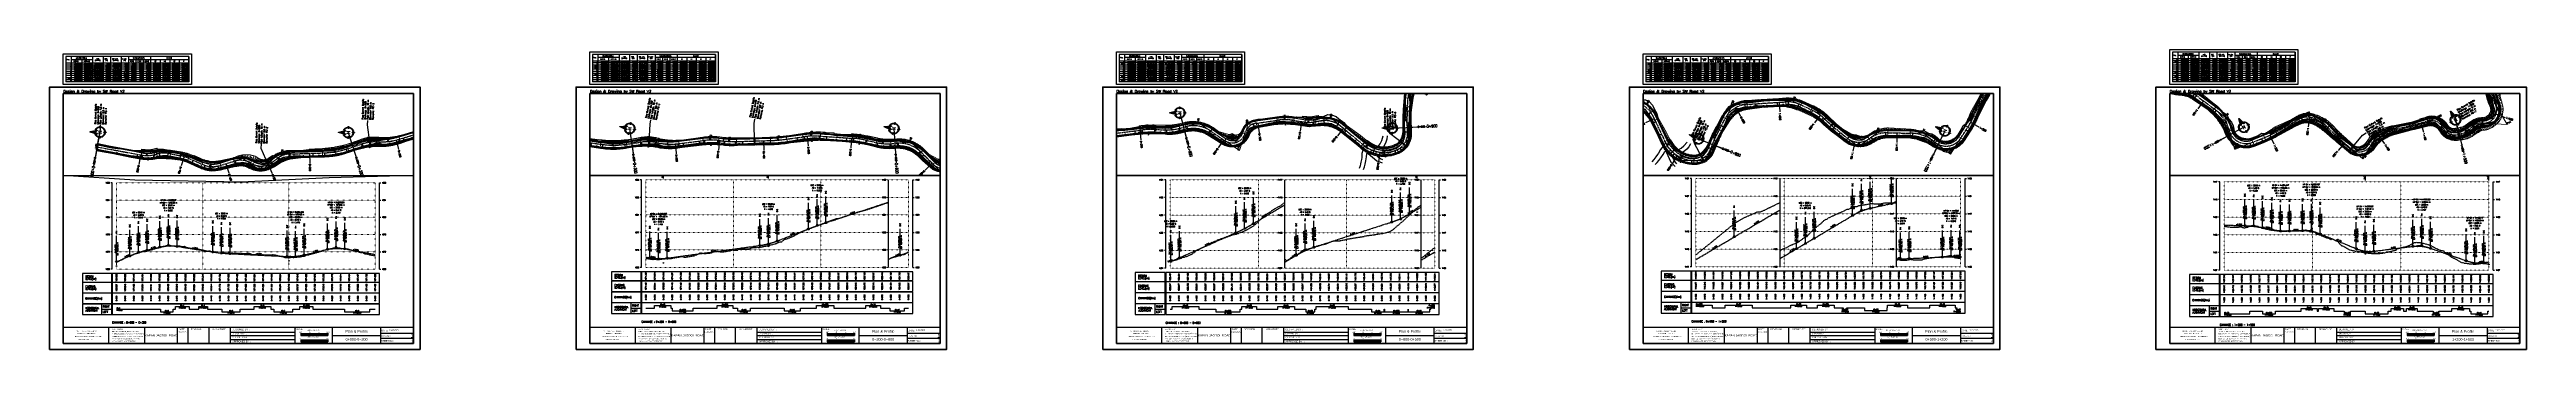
# Paper-space layout '1(0+000-1+500)' of a CAD drawing. Extents: x -16 to 2792, y -25 to 315.
# The model-space entities are those that its viewports show. They can reach past a viewport. Long polylines and large blocks are cut down to what shows.
import ezdxf
from ezdxf.enums import TextEntityAlignment as Align

# ---------------------------------------------------------------- set-up
doc = ezdxf.new("R2010")
doc.units = 0
doc.header["$MEASUREMENT"] = 0
for name, pattern in [('Center', [2, 1.25, -0.25, 0.25, -0.25]), ('Dashed', [0.75, 0.5, -0.25]), ('Dot', [0.25, 0, -0.25])]:
    doc.linetypes.add(name, pattern=pattern)
for name, color, linetype, lineweight in [('BEC', 3, 'Continuous', 13), ('BES', 3, 'Continuous', 13), ('CFHatchLines', 4, 'Continuous', 0), ('Chainage', 7, 'Continuous', 25), ('Chainage Range', 7, 'Continuous', 25), ('Drain', 3, 'Continuous', 9), ('Grids', 9, 'Dot', 13), ('IP_Line', 150, 'Continuous', 9), ('LeftRoadExtreme', 7, 'Continuous', 13), ('PC_Callout', 6, 'Continuous', 30), ('PipeCulvert', 6, 'Continuous', 30), ('RC', 9, 'Center', 30), ('Retaining Wall', 140, 'Continuous', 9), ('RightRoadExtreme', 7, 'Continuous', 13), ('Road Width', 6, 'Continuous', 25), ('Shoulder', 30, 'Continuous', 15), ('Vertical Alignment', 5, 'Center', 30), ('VIP Line', 2, 'Continuous', 5)]:
    doc.layers.add(name, color=color, linetype=linetype, lineweight=lineweight)
for name, color, linetype in [('Chainage_TXT', 7, 'Continuous'), ('DesignRL_TXT', 5, 'Continuous'), ('ExistRL_TXT', 3, 'Continuous'), ('Frame', 7, 'Continuous'), ('GL', 3, 'Dashed'), ('Grade Text', 7, 'Continuous'), ('HC_Data', 7, 'Continuous'), ('HL Point', 2, 'Continuous'), ('Horizontal Alignment', 7, 'Continuous'), ('IPName', 7, 'Continuous'), ('Match Chainage', 7, 'Continuous'), ('North', 7, 'Continuous'), ('Remark', 7, 'Continuous'), ('RoadEdge', 51, 'Continuous'), ('Scale Line', 1, 'Continuous'), ('Source', 7, 'Continuous'), ('Super-Elevation', 1, 'Continuous'), ('Title Box Text', 7, 'Continuous'), ('TitleBox', 7, 'Continuous'), ('VIP Mark', 7, 'Continuous')]:
    doc.layers.add(name, color=color, linetype=linetype)
doc.layers.add('VP', color=7, linetype='Continuous', plot=False)
doc.styles.add('ARIAL', font='arial.ttf')
doc.styles.get("Standard").update_dxf_attribs({"font": 'simplex.shx'})
doc.dimstyles.new('Dimension_PC_Callout', dxfattribs={"dimtxt": 1.75, "dimasz": 1.75, "dimexe": 0.18, "dimexo": 0.0625, "dimgap": 0.875, "dimtad": 0, "dimdec": 4, "dimzin": 0, "dimdsep": 46, "dimtxsty": 'Standard', "dimcen": 0.09, "dimadec": 0, "dimazin": 0, "dimtfac": 1, "dimtdec": 4, "dimtofl": 0, "dimtmove": 0, "dimatfit": 3, "dimfxl": 1, "dimtolj": 1, "dimtzin": 0, "dimarcsym": 0})

# ---------------------------------------------------------------- blocks, each defined once
blk = doc.blocks.new('SheetA3-1')
at = {"layer": 'Frame', "color": 6, "linetype": 'Continuous', "lineweight": 35}
for p, q in [((397, 0), (0, 0)), ((0, 0), (0, -283)), ((397, -283), (397, 0)), ((0, -283), (397, -283))]:
    blk.add_line(p, q, dxfattribs=at)
at = {"layer": 'Frame', "linetype": 'Continuous', "lineweight": 30}
for p, q in [((397, -264.9), (0, -264.9)), ((51.5, -282.9), (51.5, -264.9)), ((91.9, -264.9), (91.9, -282.9)), ((129.6, -282.9), (129.6, -264.9)), ((141.7, -282.9), (141.7, -264.9)), ((165.2, -282.9), (165.2, -264.9)), ((189.5, -282.9), (189.5, -264.9)), ((189.5, -270.1), (262.5, -270.1)), ((189.5, -273.9), (262.5, -273.9)), ((189.5, -278.5), (262.5, -278.5)), ((262.5, -264.9), (262.5, -282.9)), ((305.3, -282.9), (305.3, -264.9)), ((305.3, -273.9), (359.7, -273.9)), ((359.7, -264.9), (359.7, -282.9)), ((359.7, -271.5), (397, -271.5)), ((359.7, -277.2), (397, -277.2))]:
    blk.add_line(p, q, dxfattribs=at)
at = {"layer": 'Frame', "color": 7, "linetype": 'Continuous'}
for p, q in [((269.1, -271), (269.1, -273.9)), ((299.8, -272.1), (269.1, -272.1)), ((269.1, -273), (299.8, -273)), ((269.1, -273.9), (299.8, -273.9)), ((269.1, -278.4), (269.1, -281.2)), ((299.8, -279.4), (269.1, -279.4)), ((269.1, -280.3), (299.8, -280.3)), ((271.1, -272.1), (271.1, -273.9)), ((271.1, -279.4), (271.1, -281.2)), ((273.2, -272.1), (273.2, -273.9)), ((273.2, -279.4), (273.2, -281.2)), ((275.2, -272.1), (275.2, -273.9)), ((275.2, -279.4), (275.2, -281.2)), ((277.3, -272.1), (277.3, -273.9)), ((277.3, -279.4), (277.3, -281.2)), ((279.3, -271), (279.3, -273.9)), ((279.3, -278.4), (279.3, -281.2)), ((289.6, -271), (289.6, -273.9)), ((289.6, -278.4), (289.6, -281.2)), ((299.8, -271), (299.8, -273.9)), ((299.8, -278.4), (299.8, -281.2)), ((269.1, -281.2), (299.8, -281.2))]:
    blk.add_line(p, q, dxfattribs=at)
at = {"layer": 'Frame', "color": 6, "linetype": 'Continuous', "lineweight": 35}
blk.add_lwpolyline([(-15.6, -289.8), (404.4, -289.8), (404.4, 7.2), (-15.6, 7.2)], close=True, dxfattribs=at)
at = {"layer": 'Frame', "color": 7, "linetype": 'Continuous'}
for points in [[(269.1, -273), (269.1, -273.9), (271.1, -273), (271.1, -273.9)], [(269.1, -280.3), (269.1, -281.2), (271.1, -280.3), (271.1, -281.2)], [(271.1, -272.1), (271.1, -273), (273.2, -272.1), (273.2, -273)], [(271.1, -279.4), (271.1, -280.3), (273.2, -279.4), (273.2, -280.3)], [(273.2, -273), (273.2, -273.9), (275.2, -273), (275.2, -273.9)], [(273.2, -280.3), (273.2, -281.2), (275.2, -280.3), (275.2, -281.2)], [(275.2, -273), (275.2, -272.1), (277.3, -273), (277.3, -272.1)], [(275.2, -280.3), (275.2, -279.4), (277.3, -280.3), (277.3, -279.4)], [(277.3, -273), (277.3, -273.9), (279.3, -273), (279.3, -273.9)], [(277.3, -280.3), (277.3, -281.2), (279.3, -280.3), (279.3, -281.2)], [(279.3, -273), (279.3, -272.1), (289.6, -273), (289.6, -272.1)], [(279.3, -280.3), (279.3, -279.4), (289.6, -280.3), (289.6, -279.4)], [(289.6, -273), (289.6, -273.9), (299.8, -273), (299.8, -273.9)], [(289.6, -280.3), (289.6, -281.2), (299.8, -280.3), (299.8, -281.2)]]:
    blk.add_solid(points, dxfattribs=at)
at = {"style": 'ARIAL'}
blk.add_attdef('CHRANGE', text='', height=3, dxfattribs=at).set_placement((332.5, -278.4), align=Align.MIDDLE_CENTER)
at = {"color": 1, "style": 'ARIAL'}
for tag, height, p in [('DWGNUM', 4, (397, -274.3)), ('SHEETNUM', 3, (397, -280.1))]:
    blk.add_attdef(tag, text='', height=height, dxfattribs=at).set_placement(p, align=Align.MIDDLE_RIGHT)
at = {"layer": 'Frame', "linetype": 'Continuous', "style": 'ARIAL'}
for s, p in [('HIMALAYA COLLAGE OF ENGINEERING', (27.6, -275)), ('TRIBHUWAN UNIVERSITY', (26.1, -271.8)), ('CHAYSAL, LALITPUR', (25.6, -278.5))]:
    blk.add_text(s, height=1.179, dxfattribs=at).set_placement(p, align=Align.MIDDLE)
for s, height, p in [('INSTITUTE OF ENGINEERING', 1.179, (26.2, -269.7)), ('SCALE ', 1.84, (267.6, -267.6))]:
    blk.add_text(s, height=height, dxfattribs=at).set_placement(p, align=Align.CENTER)
for s, height, p in [('DORJEE GYALZEN SHERPA (HCE077BCE039)', 1.179, (54.9, -275.6)), ('HARI LAMTARI MAGAR (HCE077BCE042)', 1.179, (55, -278.4)), ('LOCHAN KHATRI (HCE077BCE045)', 1.179, (55, -281.1)), ('SUBMITTED BY:', 1.179, (55.1, -267.3)), ('DHURBA BAHADUR ROKAYA(HCE077BCE038)', 1.179, (55, -272.8)), ('BINODLAL KUNWAR (HCE077BCE031)', 1.179, (55.2, -270)), ('14-02-2025', 1.5, (129.7, -270.8)), ('DATE', 1.84, (130.8, -267.9)), ('REVISION', 1.84, (144.5, -267.9)), ('SIGNATURE', 1.84, (169.1, -267.9)), ('APPROVED BY   :', 1.843, (191.7, -281.7)), ('CHECKED BY   :', 1.843, (191.7, -277)), ('DESIGNED BY  :', 1.843, (191.7, -268)), ('DRAWN BY  :', 1.843, (191.7, -272.5)), ('14-02-2025', 1.5, (369.2, -268.6))]:
    blk.add_text(s, height=height, dxfattribs=at).set_placement(p)
at = {"layer": 'Frame', "color": 7, "linetype": 'Continuous', "style": 'ARIAL'}
for s, height, p in [('HORIZONTAL 1: ', 1.126, (281.5, -268.4)), ('VERTICAL 1:', 1.126, (281.5, -276)), ('0', 1.13, (279.3, -270.5)), ('0', 1.13, (279.3, -277.8))]:
    blk.add_text(s, height=height, dxfattribs=at).set_placement(p, align=Align.CENTER)
for s, height, p in [('SHEET NO : ', 1.843, (360.5, -281)), ('DATE:', 1.84, (360.7, -269.2)), ('DRG NO : ', 1.84, (360.7, -275.5))]:
    blk.add_text(s, height=height, dxfattribs=at).set_placement(p)
at = {"layer": 'Frame', "linetype": 'Continuous', "lineweight": 30, "style": 'ARIAL', "width": 0.9}
for tag, height, p in [('ROADNAME', 2.46, (110.8, -273.9)), ('DWGNAME', 3.07, (332.5, -269.4))]:
    blk.add_attdef(tag, text='', height=height, dxfattribs=at).set_placement(p, align=Align.MIDDLE_CENTER)
at = {"layer": 'Frame', "color": 7, "linetype": 'Continuous', "style": 'ARIAL'}
for tag, p in [('V1', (269.1, -271)), ('V3', (269.1, -278.4)), ('V2', (299.8, -271)), ('V4', (299.8, -278.4))]:
    blk.add_attdef(tag, text='', height=1.13, dxfattribs=at).set_placement(p, align=Align.BOTTOM_CENTER)
for tag, p in [('VSCALE', (286.5, -276)), ('HSCALE', (287.4, -268.5))]:
    blk.add_attdef(tag, p, '', height=1.13, dxfattribs=at)
blk = doc.blocks.new('North')
at = {"layer": 'North'}
h = blk.add_hatch(color=0, dxfattribs=at)
h.dxf.hatch_style = 1
edge = h.paths.add_edge_path()
edge.add_line((0, 8.4), (-3, 5.4))
edge.add_arc((-3.3, 5.8), 0.5, 165, 315, ccw=False)
edge.add_line((-3.8, 5.9), (-0.5, 18.3))
edge.add_arc((0, 18.2), 0.5, 15, 165, ccw=False)
edge.add_line((0.5, 18.3), (3.8, 5.9))
edge.add_arc((3.3, 5.8), 0.5, -135, 15, ccw=False)
edge.add_line((3, 5.4), (0, 8.4))
edge = h.paths.add_edge_path()
edge.add_line((0.5, -8), (0.5, -9))
edge.add_arc((0, 0), 9, 273.1847, 356.8153)
edge.add_line((9, -0.5), (8, -0.5))
edge.add_arc((8, 0), 0.5, 90, 270, ccw=False)
edge.add_line((8, 0.5), (9, 0.5))
edge.add_arc((0, 0), 9, 3.1847, 60)
edge.add_arc((4.8, 8.2), 0.5, 60, 240, ccw=False)
edge.add_arc((0, 0), 10, 2.866, 60, ccw=False)
edge.add_line((10, 0.5), (11, 0.5))
edge.add_arc((11, 0), 0.5, -90, 90, ccw=False)
edge.add_line((11, -0.5), (10, -0.5))
edge.add_arc((0, 0), 10, 272.866, 357.134, ccw=False)
edge.add_line((0.5, -10), (0.5, -11))
edge.add_arc((0, -11), 0.5, -180, 0, ccw=False)
edge.add_line((-0.5, -11), (-0.5, -10))
edge.add_arc((0, 0), 10, 182.866, 267.134, ccw=False)
edge.add_line((-10, -0.5), (-11, -0.5))
edge.add_arc((-11, 0), 0.5, 90, 270, ccw=False)
edge.add_line((-11, 0.5), (-10, 0.5))
edge.add_arc((0, 0), 10, 120, 177.134, ccw=False)
edge.add_arc((-4.7, 8.2), 0.5, -60, 120, ccw=False)
edge.add_arc((0, 0), 9, 120, 176.8153)
edge.add_line((-9, 0.5), (-8, 0.5))
edge.add_arc((-8, 0), 0.5, -90, 90, ccw=False)
edge.add_line((-8, -0.5), (-9, -0.5))
edge.add_arc((0, 0), 9, 183.1847, 266.8153)
edge.add_line((-0.5, -9), (-0.5, -8))
edge.add_arc((0, -8), 0.5, 0, 180, ccw=False)
at = {"layer": 'North', "color": 0}
for points in [[(0.5, -8), (0.5, -9, 0.382015), (9, -0.5), (8, -0.5, -1), (8, 0.5), (9, 0.5, 0.25311), (4.5, 7.8, -1), (5, 8.7, -0.25459), (10, 0.5), (11, 0.5, -1), (11, -0.5), (10, -0.5, -0.385206), (0.5, -10), (0.5, -11, -1), (-0.5, -11), (-0.5, -10, -0.385206), (-10, -0.5), (-11, -0.5, -1), (-11, 0.5), (-10, 0.5, -0.25459), (-5, 8.7, -1), (-4.5, 7.8, 0.25311), (-9, 0.5), (-8, 0.5, -1), (-8, -0.5), (-9, -0.5, 0.382015), (-0.5, -9), (-0.5, -8, -1)], [(0, 8.4), (-3, 5.4, -0.767327), (-3.8, 5.9), (-0.5, 18.3, -0.767327), (0.5, 18.3), (3.8, 5.9, -0.767327), (3, 5.4)]]:
    blk.add_lwpolyline(points, format="xyb", close=True, dxfattribs=at)
blk.add_text('N', height=6.72, dxfattribs=at).set_placement((0, 0), align=Align.MIDDLE_CENTER)

msp = doc.modelspace()

# ---------------------------------------------------------------- linework, layer by layer
at = {"layer": 'BEC'}
for points in [[(338727.5, 3069473.7), (338723.5, 3069474.3)], [(338728.2, 3069459.7), (338724.4, 3069458.6)], [(338728.9, 3069457.1), (338725.1, 3069456)], [(338727.7, 3069429.4), (338723.7, 3069430.1)], [(338729.7, 3069440.8), (338725.8, 3069441.5)], [(338718.4, 3069404.1), (338714.7, 3069405.6)], [(338724.8, 3069419.6), (338721.1, 3069421.2)], [(338717.7, 3069384.6), (338713.9, 3069383.4)], [(338722.7, 3069369.5), (338718.9, 3069368.3)], [(338719.8, 3069346.1), (338716.2, 3069347.9)], [(338721.3, 3069349.1), (338717.7, 3069350.9)], [(338721.8, 3069327.1), (338718.6, 3069324.6)], [(338726.7, 3069320.7), (338723.6, 3069318.2)], [(338732.4, 3069305.6), (338728.4, 3069305.4)], [(338734.4, 3069268.9), (338730.4, 3069268.7)], [(338739.9, 3069240.7), (338736.2, 3069239.4)], [(338745.1, 3069225.8), (338741.3, 3069224.5)], [(338748.3, 3069207), (338744.3, 3069207)], [(338748.3, 3069205.3), (338744.3, 3069205.3)], [(338751.9, 3069182.4), (338748.1, 3069181.1)], [(338760.5, 3069156.2), (338756.7, 3069155)], [(338764.1, 3069138.4), (338760.1, 3069138)], [(338764.5, 3069133.1), (338760.5, 3069132.8)], [(338766.7, 3069118.7), (338762.8, 3069117.8)], [(338775.1, 3069081.1), (338771.2, 3069080.3)], [(338780.2, 3069063.5), (338776.4, 3069062.2)], [(338786.2, 3069046), (338782.5, 3069044.6)], [(338790.8, 3069026.3), (338786.9, 3069025.8)], [(338795.4, 3068990.2), (338791.4, 3068989.7)], [(338795.8, 3068962.2), (338791.8, 3068962.3)], [(338796.2, 3068973), (338792.2, 3068973.1)], [(338797.6, 3068946.4), (338793.7, 3068945.3)], [(338799.4, 3068939.8), (338795.5, 3068938.7)], [(338783.6, 3068893.5), (338780.3, 3068895.7)], [(338794.4, 3068909.4), (338791.1, 3068911.6)], [(338790.5, 3068873.8), (338789.3, 3068870)], [(338792.1, 3068873.3), (338790.9, 3068869.5)], [(338803.8, 3068859.6), (338799.9, 3068859)], [(338807.3, 3068835.7), (338803.3, 3068835.1)], [(338807.3, 3068816.3), (338803.3, 3068816.9)], [(338805.4, 3068803.6), (338801.5, 3068804.1)], [(338805.6, 3068794.2), (338801.7, 3068793.4)], [(338807.3, 3068782.4), (338803.3, 3068782.4)], [(338803, 3068765.6), (338799.5, 3068767.6)], [(338773.3, 3068724.9), (338769.5, 3068726.2)], [(338773.4, 3068725.2), (338769.6, 3068726.5)], [(338780, 3068737), (338776.9, 3068739.5)], [(338774.5, 3068700.3), (338770.8, 3068698.6)], [(338774.5, 3068700.1), (338770.9, 3068698.5)], [(338792.3, 3068689.7), (338792.7, 3068685.7)], [(338793.4, 3068689.8), (338793.8, 3068685.8)], [(338816.5, 3068690), (338816.3, 3068686)], [(338831.3, 3068689.2), (338831.1, 3068685.2)], [(338857.6, 3068672.5), (338854.1, 3068670.6)], [(338878.5, 3068633.9), (338875, 3068631.9)], [(338883, 3068615.9), (338879, 3068615.9)], [(338879.7, 3068584.1), (338875.9, 3068585.4)], [(338882.9, 3068603.2), (338878.9, 3068603.2)], [(338875.4, 3068570.7), (338871.5, 3068571.7)], [(338876.4, 3068574.4), (338872.6, 3068575.6)], [(338870.8, 3068551.3), (338866.9, 3068552.3)], [(338879.6, 3068531.4), (338877.7, 3068527.9)], [(338879.7, 3068531.3), (338877.8, 3068527.8)], [(338895.7, 3068514), (338892, 3068512.3)], [(338906, 3068490.8), (338902.3, 3068489.2)], [(338908.4, 3068459.4), (338904.5, 3068460.2)], [(338908.9, 3068461.5), (338905, 3068462.4)], [(338923.6, 3068437.6), (338923.1, 3068433.6)], [(338937.9, 3068435.7), (338937.4, 3068431.7)], [(338952, 3068434.7), (338952, 3068430.7)], [(338981.4, 3068434.4), (338981.4, 3068430.4)], [(338998.6, 3068425.8), (338995.4, 3068423.4)], [(338999.5, 3068424.7), (338996.3, 3068422.2)], [(339007.6, 3068408.5), (339003.7, 3068407.4)], [(339010.6, 3068397.4), (339006.8, 3068396.3)], [(339012.8, 3068390.6), (339009, 3068389.2)], [(339018.5, 3068374.9), (339014.7, 3068373.6)], [(339037.1, 3068368.1), (339039.1, 3068364.6)], [(339040.2, 3068369.9), (339042.2, 3068366.4)], [(339054.5, 3068373.4), (339054.4, 3068369.4)], [(339058.1, 3068373.2), (339058, 3068369.2)], [(339070.4, 3068371.2), (339069.2, 3068367.3)], [(339087.8, 3068365.7), (339086.6, 3068361.9)], [(339093.9, 3068364), (339092.9, 3068360.1)], [(339108.1, 3068360.4), (339107.2, 3068356.6)], [(339188.5, 3068360), (339191.8, 3068357.7)], [(339191.1, 3068363.6), (339194.3, 3068361.3)], [(339197.7, 3068371.5), (339200.5, 3068368.7)], [(339204.1, 3068378), (339206.9, 3068375.2)], [(339121, 3068344), (339117, 3068344)], [(339121, 3068342.5), (339117, 3068342.5)], [(339130.4, 3068330), (339129.3, 3068326.2)], [(339148.2, 3068329.9), (339149, 3068326)], [(339181.8, 3068338.4), (339185.8, 3068338.5)], [(339181.8, 3068338.2), (339185.8, 3068338.2)], [(339134, 3068329), (339132.9, 3068325.2)], [(339142.8, 3068328.7), (339143.6, 3068324.8)], [(339161, 3068327.6), (339158.9, 3068324.2)], [(339161.7, 3068327.1), (339159.6, 3068323.8)]]:
    msp.add_lwpolyline(points, dxfattribs=at)
at = {"layer": 'BES'}
for points in [[(338727.5, 3069473.7), (338723.5, 3069474.3)], [(338728.2, 3069459.7), (338724.4, 3069458.6)], [(338728.9, 3069457.1), (338725.1, 3069456)], [(338727.7, 3069429.4), (338723.7, 3069430.1)], [(338729.7, 3069440.8), (338725.8, 3069441.5)], [(338718.4, 3069404.1), (338714.7, 3069405.6)], [(338724.8, 3069419.6), (338721.1, 3069421.2)], [(338717.7, 3069384.6), (338713.9, 3069383.4)], [(338722.7, 3069369.5), (338718.9, 3069368.3)], [(338719.8, 3069346.1), (338716.2, 3069347.9)], [(338721.3, 3069349.1), (338717.7, 3069350.9)], [(338721.8, 3069327.1), (338718.6, 3069324.6)], [(338726.7, 3069320.7), (338723.6, 3069318.2)], [(338732.4, 3069305.6), (338728.4, 3069305.4)], [(338734.4, 3069268.9), (338730.4, 3069268.7)], [(338739.9, 3069240.7), (338736.2, 3069239.4)], [(338745.1, 3069225.8), (338741.3, 3069224.5)], [(338748.3, 3069207), (338744.3, 3069207)], [(338748.3, 3069205.3), (338744.3, 3069205.3)], [(338751.9, 3069182.4), (338748.1, 3069181.1)], [(338760.5, 3069156.2), (338756.7, 3069155)], [(338764.1, 3069138.4), (338760.1, 3069138)], [(338764.5, 3069133.1), (338760.5, 3069132.8)], [(338766.7, 3069118.7), (338762.8, 3069117.8)], [(338775.1, 3069081.1), (338771.2, 3069080.3)], [(338780.2, 3069063.5), (338776.4, 3069062.2)], [(338786.2, 3069046), (338782.5, 3069044.6)], [(338790.8, 3069026.3), (338786.9, 3069025.8)], [(338795.4, 3068990.2), (338791.4, 3068989.7)], [(338795.8, 3068962.2), (338791.8, 3068962.3)], [(338796.2, 3068973), (338792.2, 3068973.1)], [(338797.6, 3068946.4), (338793.7, 3068945.3)], [(338799.4, 3068939.8), (338795.5, 3068938.7)], [(338783.6, 3068893.5), (338780.3, 3068895.7)], [(338794.4, 3068909.4), (338791.1, 3068911.6)], [(338790.5, 3068873.8), (338789.3, 3068870)], [(338792.1, 3068873.3), (338790.9, 3068869.5)], [(338803.8, 3068859.6), (338799.9, 3068859)], [(338807.3, 3068835.7), (338803.3, 3068835.1)], [(338807.3, 3068816.3), (338803.3, 3068816.9)], [(338805.4, 3068803.6), (338801.5, 3068804.1)], [(338805.6, 3068794.2), (338801.7, 3068793.4)], [(338805.9, 3068792.7), (338802, 3068791.9)], [(338796.9, 3068757.3), (338793.8, 3068759.9)], [(338773.3, 3068724.9), (338769.5, 3068726.2)], [(338773.4, 3068725.2), (338769.6, 3068726.5)], [(338780, 3068737), (338776.9, 3068739.5)], [(338774.5, 3068700.3), (338770.8, 3068698.6)], [(338774.5, 3068700.1), (338770.9, 3068698.5)], [(338792.3, 3068689.7), (338792.7, 3068685.7)], [(338793.4, 3068689.8), (338793.8, 3068685.8)], [(338816.5, 3068690), (338816.3, 3068686)], [(338831.3, 3068689.2), (338831.1, 3068685.2)], [(338857.6, 3068672.5), (338854.1, 3068670.6)], [(338878.5, 3068633.9), (338875, 3068631.9)], [(338883, 3068615.9), (338879, 3068615.9)], [(338879.7, 3068584.1), (338875.9, 3068585.4)], [(338882.9, 3068603.2), (338878.9, 3068603.2)], [(338875.4, 3068570.7), (338871.5, 3068571.7)], [(338876.4, 3068574.4), (338872.6, 3068575.6)], [(338870.8, 3068551.3), (338866.9, 3068552.3)], [(338879.6, 3068531.4), (338877.7, 3068527.9)], [(338879.7, 3068531.3), (338877.8, 3068527.8)], [(338895.7, 3068514), (338892, 3068512.3)], [(338906, 3068490.8), (338902.3, 3068489.2)], [(338908.4, 3068459.4), (338904.5, 3068460.2)], [(338908.9, 3068461.5), (338905, 3068462.4)], [(338923.6, 3068437.6), (338923.1, 3068433.6)], [(338937.9, 3068435.7), (338937.4, 3068431.7)], [(338952, 3068434.7), (338952, 3068430.7)], [(338981.4, 3068434.4), (338981.4, 3068430.4)], [(338998.6, 3068425.8), (338995.4, 3068423.4)], [(338999.5, 3068424.7), (338996.3, 3068422.2)], [(339007.6, 3068408.5), (339003.7, 3068407.4)], [(339010.6, 3068397.4), (339006.8, 3068396.3)], [(339012.8, 3068390.6), (339009, 3068389.2)], [(339018.5, 3068374.9), (339014.7, 3068373.6)], [(339037.1, 3068368.1), (339039.1, 3068364.6)], [(339040.2, 3068369.9), (339042.2, 3068366.4)], [(339054.5, 3068373.4), (339054.4, 3068369.4)], [(339058.1, 3068373.2), (339058, 3068369.2)], [(339070.4, 3068371.2), (339069.2, 3068367.3)], [(339087.8, 3068365.7), (339086.6, 3068361.9)], [(339093.9, 3068364), (339092.9, 3068360.1)], [(339108.1, 3068360.4), (339107.2, 3068356.6)], [(339188.5, 3068360), (339191.8, 3068357.7)], [(339191.1, 3068363.6), (339194.3, 3068361.3)], [(339197.7, 3068371.5), (339200.5, 3068368.7)], [(339204.1, 3068378), (339206.9, 3068375.2)], [(339121, 3068344), (339117, 3068344)], [(339121, 3068342.5), (339117, 3068342.5)], [(339130.4, 3068330), (339129.3, 3068326.2)], [(339148.2, 3068329.9), (339149, 3068326)], [(339181.8, 3068338.4), (339185.8, 3068338.5)], [(339181.8, 3068338.2), (339185.8, 3068338.2)], [(339134, 3068329), (339132.9, 3068325.2)], [(339142.8, 3068328.7), (339143.6, 3068324.8)], [(339161, 3068327.6), (339158.9, 3068324.2)], [(339161.7, 3068327.1), (339159.6, 3068323.8)]]:
    msp.add_lwpolyline(points, dxfattribs=at)
at = {"layer": 'CFHatchLines'}
for p, q in [((338726.9, 3069510.1), (338726.8, 3069510.2)), ((338727, 3069511.4), (338726.9, 3069511.4)), ((338727.3, 3069512.6), (338727.1, 3069512.6)), ((338727.4, 3069513.9), (338727.3, 3069513.9)), ((338727.6, 3069515.1), (338727.5, 3069515.1)), ((338727.8, 3069516.3), (338727.7, 3069516.3)), ((338728, 3069517.6), (338727.9, 3069517.6)), ((338728.2, 3069518.8), (338728.1, 3069518.8)), ((338728.4, 3069520), (338728.3, 3069520)), ((338728.5, 3069521.3), (338728.5, 3069521.3)), ((338728.8, 3069522.5), (338728.7, 3069522.5)), ((338728.9, 3069523.7), (338728.9, 3069523.7)), ((338729.2, 3069525), (338729.1, 3069525)), ((338734.9, 3069510.1), (338735, 3069510.1)), ((338735.1, 3069511.3), (338735.1, 3069511.3)), ((338735.3, 3069512.6), (338735.4, 3069512.6)), ((338735.5, 3069513.8), (338735.6, 3069513.8)), ((338735.7, 3069515.1), (338735.9, 3069515)), ((338735.9, 3069516.3), (338736, 3069516.3)), ((338736.1, 3069517.5), (338736.3, 3069517.5)), ((338736.3, 3069518.8), (338736.4, 3069518.7)), ((338736.5, 3069520), (338736.8, 3069519.9)), ((338736.7, 3069521.2), (338736.8, 3069521.2)), ((338736.9, 3069522.5), (338737.2, 3069522.4)), ((338737.1, 3069523.7), (338737.4, 3069523.6)), ((338722.2, 3069481.8), (338722, 3069481.8)), ((338722.5, 3069483), (338722.2, 3069483)), ((338722.6, 3069484.2), (338722.4, 3069484.3)), ((338722.9, 3069485.5), (338722.6, 3069485.5)), ((338723, 3069486.7), (338722.8, 3069486.7)), ((338723.3, 3069487.9), (338723, 3069488)), ((338723.4, 3069489.2), (338723.2, 3069489.2)), ((338723.7, 3069490.4), (338723.5, 3069490.4)), ((338723.8, 3069491.6), (338723.7, 3069491.7)), ((338724.1, 3069492.9), (338723.9, 3069492.9)), ((338724.2, 3069494.1), (338724.1, 3069494.1)), ((338724.5, 3069495.3), (338724.3, 3069495.4)), ((338724.6, 3069496.6), (338724.5, 3069496.6)), ((338724.9, 3069497.8), (338724.7, 3069497.8)), ((338725, 3069499), (338724.9, 3069499.1)), ((338725.3, 3069500.3), (338725.1, 3069500.3)), ((338725.4, 3069501.5), (338725.3, 3069501.5)), ((338725.7, 3069502.7), (338725.6, 3069502.8)), ((338725.8, 3069504), (338725.8, 3069504)), ((338726.1, 3069505.2), (338726, 3069505.2)), ((338726.2, 3069506.4), (338726.2, 3069506.5)), ((338726.5, 3069507.7), (338726.4, 3069507.7)), ((338726.6, 3069508.9), (338726.6, 3069508.9)), ((338730.5, 3069481.7), (338730.6, 3069481.7)), ((338730.6, 3069483), (338730.7, 3069482.9)), ((338730.7, 3069484.2), (338730.7, 3069484.2)), ((338730.9, 3069485.4), (338730.9, 3069485.4)), ((338731.1, 3069486.7), (338731.1, 3069486.7)), ((338731.3, 3069487.9), (338731.3, 3069487.9)), ((338731.5, 3069489.1), (338731.5, 3069489.1)), ((338731.7, 3069490.4), (338731.7, 3069490.4)), ((338731.9, 3069491.6), (338731.9, 3069491.6)), ((338732.1, 3069492.8), (338732.1, 3069492.8)), ((338732.3, 3069494.1), (338732.3, 3069494.1)), ((338732.5, 3069495.3), (338732.5, 3069495.3)), ((338732.7, 3069496.5), (338732.7, 3069496.5)), ((338732.9, 3069497.8), (338732.9, 3069497.8)), ((338733.1, 3069499), (338733.1, 3069499)), ((338733.3, 3069500.2), (338733.3, 3069500.2)), ((338733.5, 3069501.5), (338733.5, 3069501.5)), ((338733.7, 3069502.7), (338733.7, 3069502.7)), ((338733.9, 3069503.9), (338733.9, 3069503.9)), ((338734.1, 3069505.2), (338734.1, 3069505.2)), ((338734.3, 3069506.4), (338734.3, 3069506.4)), ((338734.5, 3069507.6), (338734.5, 3069507.6)), ((338734.7, 3069508.9), (338734.7, 3069508.9)), ((338720.7, 3069470.1), (338720.4, 3069470.1)), ((338720.6, 3069468.7), (338720.4, 3069468.7)), ((338720.7, 3069467.3), (338720.4, 3069467.3)), ((338720.7, 3069471.5), (338720.5, 3069471.5)), ((338720.6, 3069465.9), (338720.5, 3069465.9)), ((338720.9, 3069464.5), (338720.6, 3069464.5)), ((338720.9, 3069472.9), (338720.7, 3069472.9)), ((338720.8, 3069463.1), (338720.7, 3069463.1)), ((338721, 3069474.3), (338720.8, 3069474.3)), ((338721.1, 3069461.7), (338720.8, 3069461.6)), ((338721.3, 3069475.6), (338721, 3069475.6)), ((338721.1, 3069460.2), (338721, 3069460.2)), ((338721.4, 3069476.8), (338721.2, 3069476.9)), ((338721.4, 3069458.8), (338721.2, 3069458.8)), ((338721.7, 3069478.1), (338721.4, 3069478.1)), ((338721.5, 3069457.5), (338721.4, 3069457.4)), ((338721.8, 3069479.3), (338721.6, 3069479.3)), ((338721.8, 3069456.2), (338721.6, 3069456.2)), ((338722.1, 3069480.5), (338721.8, 3069480.6)), ((338721.9, 3069455), (338721.9, 3069455)), ((338722.1, 3069454), (338722, 3069453.9)), ((338722.1, 3069452.9), (338722.1, 3069452.9)), ((338730.1, 3069476.7), (338730.4, 3069476.7)), ((338730.1, 3069475.4), (338730.6, 3069475.3)), ((338730.2, 3069477.9), (338730.6, 3069477.9)), ((338730.3, 3069479.2), (338730.5, 3069479.2)), ((338730.4, 3069480.5), (338730.7, 3069480.4)), ((338731.5, 3069467.6), (338731.5, 3069467.6)), ((338731.5, 3069466.6), (338731.5, 3069466.6)), ((338731.6, 3069469.6), (338731.6, 3069469.6)), ((338731.6, 3069468.6), (338731.6, 3069468.6)), ((338731.6, 3069465.6), (338731.7, 3069465.6)), ((338731.7, 3069471.7), (338731.7, 3069471.7)), ((338731.7, 3069470.7), (338731.7, 3069470.7)), ((338731.7, 3069464.5), (338731.7, 3069464.6)), ((338731.7, 3069454.7), (338732.5, 3069454.9)), ((338731.8, 3069472.7), (338731.8, 3069472.7)), ((338731.8, 3069463.5), (338731.8, 3069463.5)), ((338731.8, 3069453.4), (338732.2, 3069453.4)), ((338731.9, 3069462.5), (338731.9, 3069462.5)), ((338732, 3069473.9), (338732, 3069473.9)), ((338732.2, 3069461.5), (338732.2, 3069461.5)), ((338732.5, 3069460.5), (338732.5, 3069460.5)), ((338732.8, 3069459.3), (338732.8, 3069459.3)), ((338733.1, 3069458), (338733.1, 3069458)), ((338733.5, 3069456.6), (338733.5, 3069456.6)), ((338720, 3069425.7), (338719.8, 3069425.8)), ((338720.6, 3069426.7), (338720.1, 3069426.8)), ((338720.5, 3069427.9), (338720.3, 3069427.9)), ((338720.9, 3069429), (338720.5, 3069429.1)), ((338720.8, 3069430.1), (338720.6, 3069430.2)), ((338721.2, 3069431.3), (338720.7, 3069431.3)), ((338721.1, 3069432.5), (338720.8, 3069432.6)), ((338721.5, 3069433.8), (338721, 3069433.8)), ((338721.3, 3069435), (338721.1, 3069435.1)), ((338721.7, 3069436.2), (338721.2, 3069436.3)), ((338721.6, 3069437.5), (338721.3, 3069437.6)), ((338722, 3069438.7), (338721.4, 3069438.8)), ((338721.8, 3069440), (338721.6, 3069440.1)), ((338722.2, 3069441.2), (338721.7, 3069441.3)), ((338722.1, 3069442.5), (338721.8, 3069442.5)), ((338722.4, 3069445.6), (338721.9, 3069445.6)), ((338722.2, 3069444.6), (338721.9, 3069444.6)), ((338722.4, 3069443.5), (338721.9, 3069443.6)), ((338722.2, 3069446.6), (338722, 3069446.6)), ((338722.4, 3069447.7), (338722.1, 3069447.7)), ((338722.2, 3069451.8), (338722.2, 3069451.8)), ((338722.2, 3069450.8), (338722.2, 3069450.8)), ((338722.3, 3069449.7), (338722.2, 3069449.7)), ((338722.3, 3069448.7), (338722.2, 3069448.7)), ((338728.5, 3069425.9), (338729.5, 3069425.7)), ((338728.8, 3069427.2), (338729.3, 3069427.1)), ((338729, 3069428.6), (338730, 3069428.4)), ((338729.3, 3069429.8), (338729.7, 3069429.8)), ((338729.5, 3069431.1), (338730.3, 3069430.9)), ((338729.7, 3069432.3), (338730.1, 3069432.2)), ((338729.9, 3069433.5), (338730.6, 3069433.4)), ((338730.1, 3069434.8), (338730.5, 3069434.7)), ((338730.4, 3069436), (338730.9, 3069435.9)), ((338730.6, 3069437.2), (338730.8, 3069437.2)), ((338730.8, 3069438.5), (338731.3, 3069438.4)), ((338731, 3069439.7), (338731.2, 3069439.6)), ((338731.2, 3069440.9), (338731.6, 3069440.9)), ((338731.4, 3069442.3), (338731.6, 3069442.3)), ((338731.6, 3069443.7), (338731.8, 3069443.7)), ((338731.7, 3069445), (338731.8, 3069445)), ((338731.8, 3069446.4), (338732.1, 3069446.4)), ((338731.9, 3069452), (338732.6, 3069452)), ((338731.9, 3069447.8), (338732.1, 3069447.8)), ((338732, 3069450.6), (338732.3, 3069450.6)), ((338732, 3069449.2), (338732.4, 3069449.2)), ((338710.2, 3069398), (338709.7, 3069398.1)), ((338710.2, 3069399.5), (338709.9, 3069399.5)), ((338710.7, 3069400.8), (338710.2, 3069400.9)), ((338710.8, 3069402.3), (338710.5, 3069402.4)), ((338711.5, 3069403.6), (338711, 3069403.8)), ((338711.7, 3069405), (338711.4, 3069405.1)), ((338712.4, 3069406.3), (338711.9, 3069406.5)), ((338712.7, 3069407.6), (338712.4, 3069407.7)), ((338713.4, 3069408.6), (338712.9, 3069408.8)), ((338713.6, 3069409.9), (338713.4, 3069410)), ((338714.4, 3069410.9), (338713.9, 3069411.1)), ((338714.6, 3069412.2), (338714.4, 3069412.3)), ((338715.3, 3069413.2), (338714.8, 3069413.4)), ((338715.6, 3069414.5), (338715.3, 3069414.6)), ((338716.3, 3069415.6), (338715.8, 3069415.8)), ((338716.5, 3069416.8), (338716.3, 3069416.9)), ((338717.2, 3069417.9), (338716.8, 3069418.1)), ((338717.5, 3069419.1), (338717.3, 3069419.2)), ((338718.2, 3069420.2), (338717.7, 3069420.4)), ((338718.4, 3069421.4), (338718.2, 3069421.5)), ((338719.1, 3069422.5), (338718.7, 3069422.6)), ((338719.3, 3069423.6), (338719.1, 3069423.7)), ((338719.9, 3069424.6), (338719.5, 3069424.7)), ((338720.5, 3069397.6), (338720.5, 3069397.6)), ((338720.7, 3069398.6), (338720.7, 3069398.6)), ((338720.9, 3069399.6), (338720.9, 3069399.6)), ((338721.1, 3069400.6), (338721.1, 3069400.6)), ((338721.3, 3069401.6), (338721.3, 3069401.6)), ((338721.6, 3069402.6), (338721.6, 3069402.6)), ((338722, 3069403.7), (338722.1, 3069403.7)), ((338722.5, 3069404.9), (338722.5, 3069404.9)), ((338722.9, 3069406.1), (338723, 3069406)), ((338723.3, 3069407.2), (338723.4, 3069407.2)), ((338723.8, 3069408.4), (338723.8, 3069408.4)), ((338724.3, 3069409.5), (338724.3, 3069409.5)), ((338724.8, 3069410.7), (338724.8, 3069410.7)), ((338725.3, 3069415.9), (338726.3, 3069415.4)), ((338725.3, 3069411.8), (338725.3, 3069411.8)), ((338725.7, 3069417.1), (338726.2, 3069416.8)), ((338725.7, 3069413), (338725.7, 3069413)), ((338726.1, 3069418.2), (338727.2, 3069417.8)), ((338726.2, 3069414.2), (338726.2, 3069414.2)), ((338726.6, 3069419.5), (338727.1, 3069419.2)), ((338727, 3069420.7), (338728.1, 3069420.3)), ((338727.4, 3069422), (338728, 3069421.8)), ((338727.8, 3069423.3), (338728.9, 3069423)), ((338728.1, 3069424.6), (338728.7, 3069424.5)), ((338709.9, 3069395.2), (338709.4, 3069395.2)), ((338709.6, 3069393.7), (338709.4, 3069393.7)), ((338709.9, 3069392.3), (338709.4, 3069392.3)), ((338709.8, 3069396.6), (338709.5, 3069396.6)), ((338709.7, 3069390.8), (338709.5, 3069390.8)), ((338710.1, 3069389.4), (338709.6, 3069389.4)), ((338710, 3069388), (338709.8, 3069387.9)), ((338710.5, 3069386.6), (338710, 3069386.5)), ((338710.5, 3069385.1), (338710.3, 3069385.1)), ((338711.1, 3069383.8), (338710.6, 3069383.6)), ((338711.2, 3069382.3), (338710.9, 3069382.2)), ((338711.8, 3069381.2), (338711.2, 3069381)), ((338711.8, 3069379.9), (338711.5, 3069379.8)), ((338712.4, 3069378.8), (338711.8, 3069378.6)), ((338712.4, 3069377.5), (338712.1, 3069377.4)), ((338713, 3069376.3), (338712.4, 3069376.1)), ((338713.1, 3069375), (338712.7, 3069374.9)), ((338713.7, 3069373.9), (338713, 3069373.7)), ((338713.7, 3069372.6), (338713.3, 3069372.5)), ((338714.3, 3069371.5), (338713.7, 3069371.3)), ((338714.3, 3069370.2), (338714, 3069370.1)), ((338715, 3069369.1), (338714.3, 3069368.9)), ((338719.3, 3069394.7), (338719.6, 3069394.7)), ((338719.3, 3069393.6), (338719.9, 3069393.6)), ((338719.3, 3069392.6), (338719.6, 3069392.6)), ((338719.3, 3069391.6), (338720, 3069391.6)), ((338719.4, 3069395.7), (338720, 3069395.7)), ((338719.4, 3069390.5), (338719.8, 3069390.6)), ((338719.6, 3069389.5), (338720.2, 3069389.6)), ((338719.7, 3069388.4), (338720.1, 3069388.5)), ((338719.9, 3069387.4), (338720.5, 3069387.6)), ((338720.1, 3069386.4), (338720.4, 3069386.5)), ((338720.3, 3069396.7), (338720.3, 3069396.7)), ((338720.3, 3069385.3), (338720.9, 3069385.5)), ((338720.6, 3069384.1), (338720.9, 3069384.2)), ((338721, 3069382.9), (338721.5, 3069383.1)), ((338721.3, 3069381.7), (338721.5, 3069381.8)), ((338721.6, 3069380.5), (338722, 3069380.6)), ((338721.9, 3069379.3), (338722.1, 3069379.3)), ((338722.2, 3069378.1), (338722.6, 3069378.2)), ((338722.7, 3069376.9), (338722.9, 3069377)), ((338722.9, 3069375.7), (338723.2, 3069375.7)), ((338723.3, 3069374.5), (338723.4, 3069374.5)), ((338723.5, 3069373.2), (338723.7, 3069373.3)), ((338723.9, 3069372.1), (338724, 3069372.1)), ((338724.2, 3069370.8), (338724.3, 3069370.9)), ((338724.6, 3069369.5), (338724.6, 3069369.6)), ((338710.9, 3069341.5), (338710.4, 3069341.6)), ((338711.5, 3069343), (338710.6, 3069343.2)), ((338711.4, 3069344.7), (338710.9, 3069344.8)), ((338712.2, 3069346.1), (338711.3, 3069346.4)), ((338712.3, 3069347.7), (338711.8, 3069347.9)), ((338713.3, 3069349), (338712.4, 3069349.4)), ((338713.4, 3069350.4), (338713, 3069350.6)), ((338714.4, 3069351.3), (338713.5, 3069351.8)), ((338714.4, 3069352.7), (338714, 3069352.9)), ((338715.1, 3069353.4), (338714.4, 3069353.7)), ((338714.9, 3069367.8), (338714.6, 3069367.6)), ((338715, 3069354.5), (338714.7, 3069354.6)), ((338715.6, 3069366.8), (338714.8, 3069366.5)), ((338715.5, 3069355.3), (338715, 3069355.5)), ((338715.4, 3069365.7), (338715.1, 3069365.6)), ((338715.4, 3069356.4), (338715.2, 3069356.4)), ((338715.9, 3069364.9), (338715.3, 3069364.7)), ((338715.8, 3069357.2), (338715.4, 3069357.3)), ((338715.8, 3069363.9), (338715.5, 3069363.8)), ((338716.1, 3069363), (338715.6, 3069362.9)), ((338715.8, 3069358.2), (338715.6, 3069358.2)), ((338715.9, 3069362), (338715.7, 3069362)), ((338716.2, 3069361), (338715.7, 3069361)), ((338716, 3069360.1), (338715.7, 3069360.1)), ((338716.1, 3069359.1), (338715.7, 3069359.2)), ((338721.2, 3069341.1), (338722.8, 3069340.8)), ((338721.3, 3069342), (338724.6, 3069341.2)), ((338721.5, 3069343), (338723.2, 3069342.4)), ((338721.7, 3069343.9), (338725.4, 3069342.4)), ((338721.9, 3069344.9), (338723.9, 3069343.9)), ((338722.3, 3069346), (338726.5, 3069344)), ((338722.8, 3069347.2), (338725, 3069346.1)), ((338723.3, 3069348.4), (338727.5, 3069346.3)), ((338723.9, 3069349.7), (338725.9, 3069348.9)), ((338724.4, 3069351.1), (338728.2, 3069349.7)), ((338724.8, 3069352.4), (338726.6, 3069351.9)), ((338724.9, 3069368.2), (338725.3, 3069368.3)), ((338725.2, 3069353.9), (338728.5, 3069353)), ((338725.3, 3069366.8), (338725.6, 3069366.8)), ((338725.5, 3069355.3), (338727, 3069355)), ((338725.6, 3069365.3), (338726.5, 3069365.5)), ((338725.7, 3069356.7), (338728.5, 3069356.3)), ((338725.8, 3069363.9), (338726.4, 3069364)), ((338725.9, 3069362.5), (338727.5, 3069362.6)), ((338725.9, 3069358.1), (338727.1, 3069358)), ((338726, 3069361), (338726.9, 3069361)), ((338726, 3069359.6), (338728.1, 3069359.5)), ((338711.2, 3069339.9), (338710.3, 3069340)), ((338710.7, 3069338.4), (338710.3, 3069338.4)), ((338711.2, 3069336.8), (338710.4, 3069336.8)), ((338711, 3069335.3), (338710.6, 3069335.2)), ((338711.7, 3069333.8), (338710.9, 3069333.6)), ((338711.7, 3069332.2), (338711.3, 3069332.1)), ((338712.5, 3069330.8), (338711.8, 3069330.6)), ((338712.7, 3069329.2), (338712.4, 3069329.1)), ((338713.6, 3069328), (338713, 3069327.7)), ((338713.9, 3069326.4), (338713.7, 3069326.2)), ((338714.9, 3069325.2), (338714.4, 3069324.8)), ((338715.4, 3069323.6), (338715.2, 3069323.5)), ((338716.5, 3069322.6), (338716, 3069322.2)), ((338717, 3069321.4), (338716.7, 3069321.2)), ((338717.9, 3069320.5), (338717.4, 3069320.1)), ((338718.4, 3069319.3), (338718.1, 3069319.1)), ((338719.3, 3069318.4), (338718.8, 3069318)), ((338719.8, 3069317.2), (338719.5, 3069317)), ((338720.7, 3069316.3), (338720.2, 3069316)), ((338721, 3069315.3), (338720.8, 3069315.1)), ((338721.1, 3069340.2), (338724, 3069339.8)), ((338721.7, 3069314.6), (338721.2, 3069314.3)), ((338721.9, 3069313.6), (338721.6, 3069313.4)), ((338722.5, 3069312.8), (338722, 3069312.6)), ((338722.5, 3069338.3), (338723.6, 3069338.3)), ((338722.5, 3069337.4), (338723, 3069337.5)), ((338722.5, 3069336.6), (338723.3, 3069336.7)), ((338722.6, 3069339.1), (338723.2, 3069339.1)), ((338722.6, 3069335.7), (338722.9, 3069335.8)), ((338722.7, 3069334.9), (338723.3, 3069335)), ((338723.1, 3069334.1), (338723.4, 3069334.2)), ((338723.1, 3069333.2), (338723.5, 3069333.4)), ((338723.5, 3069332.5), (338723.7, 3069332.5)), ((338723.8, 3069331.6), (338723.9, 3069331.7)), ((338724.2, 3069330.9), (338724.2, 3069330.9)), ((338724.7, 3069330.2), (338724.7, 3069330.2)), ((338725.3, 3069329.4), (338725.3, 3069329.4)), ((338726, 3069328.4), (338726, 3069328.4)), ((338726.8, 3069327.4), (338726.8, 3069327.4)), ((338727.5, 3069323.2), (338728.4, 3069323.9)), ((338727.6, 3069326.4), (338727.6, 3069326.4)), ((338728.2, 3069322.2), (338728.6, 3069322.5)), ((338728.3, 3069325.5), (338728.3, 3069325.5)), ((338729, 3069321), (338729.8, 3069321.6)), ((338729.7, 3069319.8), (338730.1, 3069320)), ((338730.4, 3069318.5), (338731.2, 3069318.9)), ((338731, 3069317.2), (338731.4, 3069317.4)), ((338731.5, 3069315.8), (338732.3, 3069316.2)), ((338732, 3069314.5), (338732.4, 3069314.6)), ((338732.5, 3069313.1), (338733.2, 3069313.4)), ((338722.6, 3069311.8), (338722.3, 3069311.7)), ((338723.3, 3069311.1), (338722.6, 3069310.8)), ((338723.3, 3069310.1), (338723, 3069310)), ((338723.9, 3069309.3), (338723.4, 3069309.1)), ((338724, 3069308.3), (338723.7, 3069308.3)), ((338724.5, 3069307.4), (338724, 3069307.4)), ((338724.5, 3069306.5), (338724.3, 3069306.4)), ((338725, 3069305.5), (338724.5, 3069305.5)), ((338724.9, 3069304.4), (338724.7, 3069304.4)), ((338725.4, 3069303.1), (338724.8, 3069303.1)), ((338725.3, 3069301.9), (338725, 3069301.9)), ((338725.7, 3069300.7), (338725.2, 3069300.6)), ((338725.6, 3069299.4), (338725.4, 3069299.4)), ((338726.1, 3069298.2), (338725.5, 3069298.1)), ((338726, 3069296.9), (338725.7, 3069296.9)), ((338726.4, 3069295.7), (338725.9, 3069295.7)), ((338726.3, 3069294.4), (338726.1, 3069294.4)), ((338726.7, 3069293.2), (338726.2, 3069293.2)), ((338726.5, 3069291.9), (338726.3, 3069291.9)), ((338726.8, 3069290.7), (338726.4, 3069290.7)), ((338726.7, 3069289.4), (338726.5, 3069289.4)), ((338727, 3069288.2), (338726.6, 3069288.2)), ((338726.8, 3069287), (338726.7, 3069286.9)), ((338727.1, 3069285.7), (338726.7, 3069285.7)), ((338727, 3069284.5), (338726.8, 3069284.4)), ((338732.9, 3069311.8), (338733.2, 3069311.9)), ((338733.2, 3069310.4), (338733.9, 3069310.5)), ((338733.5, 3069309), (338733.8, 3069309.1)), ((338733.7, 3069307.6), (338734.3, 3069307.7)), ((338733.9, 3069306.2), (338734.1, 3069306.2)), ((338733.9, 3069304.9), (338734.4, 3069304.9)), ((338734, 3069303.6), (338734.2, 3069303.6)), ((338734.1, 3069302.4), (338734.4, 3069302.4)), ((338734.1, 3069301.1), (338734.3, 3069301.1)), ((338734.2, 3069299.9), (338734.5, 3069299.9)), ((338734.3, 3069297.4), (338734.5, 3069297.4)), ((338734.4, 3069298.6), (338734.5, 3069298.6)), ((338734.5, 3069296.1), (338734.6, 3069296.1)), ((338734.5, 3069294.9), (338734.6, 3069294.9)), ((338734.6, 3069293.6), (338734.6, 3069293.6)), ((338734.6, 3069292.4), (338734.8, 3069292.4)), ((338734.7, 3069291.1), (338734.8, 3069291.1)), ((338734.7, 3069289.9), (338735.1, 3069289.9)), ((338734.8, 3069288.6), (338735, 3069288.7)), ((338734.9, 3069287.4), (338735.4, 3069287.4)), ((338735, 3069286.1), (338735.2, 3069286.2)), ((338735, 3069284.9), (338735.7, 3069284.9)), ((338727.2, 3069283.2), (338726.9, 3069283.2)), ((338727.1, 3069282), (338727, 3069282)), ((338727.4, 3069280.7), (338727.1, 3069280.7)), ((338727.3, 3069279.5), (338727.1, 3069279.5)), ((338727.5, 3069278.2), (338727.2, 3069278.2)), ((338727.5, 3069277), (338727.3, 3069277)), ((338727.7, 3069275.7), (338727.4, 3069275.7)), ((338727.6, 3069274.5), (338727.5, 3069274.5)), ((338727.8, 3069273.2), (338727.6, 3069273.2)), ((338727.7, 3069272), (338727.6, 3069272)), ((338727.8, 3069270.7), (338727.7, 3069270.7)), ((338727.8, 3069269.5), (338727.7, 3069269.5)), ((338727.8, 3069268.2), (338727.7, 3069268.2)), ((338727.8, 3069266.9), (338727.8, 3069266.9)), ((338727.9, 3069265.6), (338727.9, 3069265.6)), ((338728, 3069264.3), (338728, 3069264.3)), ((338728.2, 3069263), (338728.1, 3069263)), ((338728.3, 3069261.7), (338728.2, 3069261.7)), ((338728.5, 3069260.4), (338728.3, 3069260.4)), ((338728.6, 3069259.1), (338728.5, 3069259.1)), ((338728.9, 3069257.8), (338728.7, 3069257.8)), ((338729, 3069256.5), (338728.9, 3069256.5)), ((338736.3, 3069283.7), (338736.3, 3069283.7)), ((338736.4, 3069282.5), (338736.4, 3069282.5)), ((338736.4, 3069281.2), (338736.4, 3069281.2)), ((338736.5, 3069280), (338736.5, 3069280)), ((338736.6, 3069278.7), (338736.6, 3069278.7)), ((338736.6, 3069277.5), (338736.6, 3069277.5)), ((338736.7, 3069276.2), (338736.8, 3069276.2)), ((338736.8, 3069275), (338737, 3069275)), ((338736.9, 3069272.5), (338737.2, 3069272.5)), ((338737, 3069273.7), (338737.1, 3069273.7)), ((338737.2, 3069271.2), (338737.3, 3069271.2)), ((338737.2, 3069270), (338737.4, 3069270)), ((338737.3, 3069268.8), (338737.4, 3069268.8)), ((338737.5, 3069267.6), (338737.5, 3069267.6)), ((338737.6, 3069266.4), (338737.6, 3069266.4)), ((338737.7, 3069265.2), (338737.8, 3069265.2)), ((338737.8, 3069264), (338737.8, 3069264)), ((338737.9, 3069262.8), (338738, 3069262.9)), ((338738.1, 3069261.7), (338738.1, 3069261.7)), ((338738.2, 3069260.5), (338738.4, 3069260.5)), ((338738.4, 3069259.3), (338738.5, 3069259.3)), ((338738.6, 3069258.1), (338738.8, 3069258.2)), ((338738.8, 3069257), (338738.9, 3069257)), ((338729.3, 3069255.3), (338729.1, 3069255.2)), ((338729.4, 3069253.9), (338729.3, 3069253.9)), ((338729.8, 3069252.7), (338729.5, 3069252.6)), ((338729.9, 3069251.4), (338729.8, 3069251.4)), ((338730.3, 3069250.1), (338730.1, 3069250.1)), ((338730.5, 3069248.8), (338730.4, 3069248.8)), ((338730.9, 3069247.6), (338730.8, 3069247.6)), ((338731.2, 3069246.3), (338731.1, 3069246.3)), ((338731.6, 3069245.1), (338731.5, 3069245)), ((338731.9, 3069243.8), (338731.9, 3069243.8)), ((338732.3, 3069242.6), (338732.3, 3069242.6)), ((338732.7, 3069241.3), (338732.7, 3069241.3)), ((338733.2, 3069240.1), (338733.1, 3069240.1)), ((338733.6, 3069238.9), (338733.6, 3069238.9)), ((338734.1, 3069237.7), (338734, 3069237.7)), ((338734.5, 3069236.5), (338734.4, 3069236.5)), ((338735, 3069235.4), (338734.9, 3069235.3)), ((338735.4, 3069234.2), (338735.3, 3069234.2)), ((338735.9, 3069233), (338735.8, 3069233)), ((338736.2, 3069231.8), (338736.1, 3069231.8)), ((338736.6, 3069230.6), (338736.5, 3069230.6)), ((338736.9, 3069229.4), (338736.8, 3069229.4)), ((338737.3, 3069228.2), (338737.2, 3069228.2)), ((338739, 3069255.8), (338739.2, 3069255.8)), ((338739.4, 3069254.6), (338739.5, 3069254.7)), ((338739.5, 3069253.4), (338739.7, 3069253.5)), ((338739.7, 3069252.3), (338739.8, 3069252.3)), ((338740, 3069251.1), (338740.2, 3069251.2)), ((338740.3, 3069250), (338740.4, 3069250)), ((338740.6, 3069248.8), (338740.7, 3069248.9)), ((338740.9, 3069247.7), (338741, 3069247.7)), ((338741.2, 3069246.5), (338741.4, 3069246.6)), ((338741.6, 3069245.4), (338741.6, 3069245.4)), ((338741.9, 3069244.2), (338742, 3069244.3)), ((338742.3, 3069243.1), (338742.3, 3069243.1)), ((338742.6, 3069242), (338742.7, 3069242)), ((338742.9, 3069240.8), (338743, 3069240.8)), ((338743.3, 3069239.6), (338743.5, 3069239.6)), ((338743.8, 3069238.4), (338743.9, 3069238.5)), ((338744, 3069237.2), (338744.3, 3069237.3)), ((338744.6, 3069236), (338744.7, 3069236.1)), ((338744.9, 3069234.8), (338745.1, 3069234.9)), ((338745.5, 3069233.7), (338745.6, 3069233.8)), ((338745.8, 3069232.5), (338746, 3069232.6)), ((338746.4, 3069231.4), (338746.5, 3069231.4)), ((338746.7, 3069230.2), (338746.9, 3069230.3)), ((338747.3, 3069229.1), (338747.4, 3069229.1)), ((338737.6, 3069227), (338737.6, 3069227)), ((338738, 3069225.8), (338737.9, 3069225.8)), ((338738.3, 3069224.6), (338738.3, 3069224.6)), ((338738.7, 3069223.4), (338738.7, 3069223.4)), ((338739, 3069222.3), (338739, 3069222.3)), ((338739.3, 3069221.2), (338739.3, 3069221.2)), ((338739.5, 3069220.1), (338739.5, 3069220.1)), ((338739.8, 3069219), (338739.7, 3069219)), ((338740, 3069217.9), (338740, 3069217.9)), ((338740.2, 3069216.8), (338740.1, 3069216.8)), ((338740.4, 3069215.7), (338740.3, 3069215.6)), ((338740.6, 3069214.5), (338740.4, 3069214.5)), ((338740.7, 3069213.4), (338740.6, 3069213.4)), ((338740.9, 3069212.3), (338740.7, 3069212.3)), ((338740.9, 3069211.2), (338740.8, 3069211.2)), ((338741.1, 3069210), (338740.9, 3069210)), ((338741.1, 3069208.9), (338741, 3069208.9)), ((338741.3, 3069207.8), (338741, 3069207.8)), ((338741.1, 3069206.6), (338741, 3069206.6)), ((338741.3, 3069205.4), (338741, 3069205.4)), ((338741.2, 3069204), (338741, 3069204)), ((338741.4, 3069202.7), (338741, 3069202.7)), ((338741.3, 3069201.4), (338741.1, 3069201.3)), ((338747.7, 3069227.9), (338747.8, 3069227.9)), ((338748.2, 3069226.7), (338748.3, 3069226.7)), ((338748.7, 3069225.4), (338748.8, 3069225.4)), ((338749.2, 3069224.1), (338749.2, 3069224.1)), ((338749.6, 3069222.8), (338749.6, 3069222.8)), ((338750, 3069221.5), (338750, 3069221.5)), ((338750.2, 3069220.2), (338750.3, 3069220.2)), ((338750.3, 3069204.1), (338751.4, 3069204.2)), ((338750.3, 3069203), (338750.8, 3069203)), ((338750.3, 3069201.8), (338751.3, 3069201.8)), ((338750.4, 3069200.6), (338750.9, 3069200.6)), ((338750.5, 3069218.8), (338750.6, 3069218.8)), ((338750.8, 3069217.5), (338751, 3069217.5)), ((338751.1, 3069216.1), (338751.2, 3069216.1)), ((338751.2, 3069214.8), (338751.4, 3069214.8)), ((338751.4, 3069213.4), (338751.5, 3069213.4)), ((338751.5, 3069212), (338751.5, 3069212)), ((338751.6, 3069210.7), (338751.6, 3069210.7)), ((338751.6, 3069209.3), (338751.6, 3069209.3)), ((338751.7, 3069207.9), (338751.7, 3069207.9)), ((338751.7, 3069206.6), (338751.7, 3069206.6)), ((338751.7, 3069205.3), (338751.7, 3069205.3)), ((338741.5, 3069200), (338741.2, 3069200)), ((338741.5, 3069198.7), (338741.3, 3069198.7)), ((338741.8, 3069197.4), (338741.4, 3069197.3)), ((338741.7, 3069196), (338741.5, 3069196)), ((338742.1, 3069194.7), (338741.7, 3069194.7)), ((338742.1, 3069193.4), (338741.9, 3069193.4)), ((338742.5, 3069192.1), (338742.1, 3069192)), ((338742.6, 3069190.8), (338742.4, 3069190.7)), ((338743, 3069189.5), (338742.7, 3069189.4)), ((338743.1, 3069188.2), (338743, 3069188.1)), ((338743.6, 3069186.9), (338743.3, 3069186.8)), ((338743.8, 3069185.6), (338743.7, 3069185.5)), ((338744.2, 3069184.3), (338744, 3069184.3)), ((338744.5, 3069183), (338744.4, 3069183)), ((338745, 3069181.8), (338744.8, 3069181.7)), ((338745.4, 3069180.5), (338745.2, 3069180.5)), ((338745.9, 3069179.4), (338745.7, 3069179.3)), ((338746.2, 3069178.1), (338746.1, 3069178.1)), ((338746.8, 3069177), (338746.5, 3069176.9)), ((338747.1, 3069175.8), (338746.9, 3069175.7)), ((338747.7, 3069174.7), (338747.4, 3069174.6)), ((338747.9, 3069173.4), (338747.7, 3069173.4)), ((338748.5, 3069172.3), (338748.1, 3069172.2)), ((338750.5, 3069199.4), (338751.4, 3069199.5)), ((338750.6, 3069198.2), (338751, 3069198.3)), ((338750.7, 3069197.1), (338751.5, 3069197.1)), ((338750.8, 3069195.9), (338751.2, 3069195.9)), ((338751, 3069194.7), (338751.6, 3069194.8)), ((338751.2, 3069193.5), (338751.5, 3069193.6)), ((338751.4, 3069192.4), (338751.9, 3069192.5)), ((338751.6, 3069191.2), (338751.8, 3069191.3)), ((338751.8, 3069190), (338752.2, 3069190.1)), ((338752.1, 3069188.9), (338752.2, 3069188.9)), ((338752.4, 3069187.7), (338752.6, 3069187.8)), ((338752.7, 3069186.6), (338752.8, 3069186.6)), ((338753, 3069185.5), (338753.1, 3069185.5)), ((338753.3, 3069184.3), (338753.3, 3069184.3)), ((338753.5, 3069183.1), (338753.6, 3069183.2)), ((338753.9, 3069182), (338753.9, 3069182)), ((338754.2, 3069180.7), (338754.3, 3069180.8)), ((338754.6, 3069179.5), (338754.6, 3069179.6)), ((338754.9, 3069178.3), (338754.9, 3069178.3)), ((338755.2, 3069177.1), (338755.2, 3069177.1)), ((338755.6, 3069175.9), (338755.6, 3069176)), ((338756, 3069174.8), (338756, 3069174.8)), ((338756.4, 3069173.6), (338756.4, 3069173.6)), ((338756.8, 3069172.4), (338756.9, 3069172.4)), ((338748.7, 3069171), (338748.5, 3069171)), ((338749.2, 3069169.9), (338748.9, 3069169.8)), ((338749.4, 3069168.7), (338749.2, 3069168.6)), ((338750, 3069167.5), (338749.6, 3069167.4)), ((338750.2, 3069166.3), (338750, 3069166.2)), ((338750.7, 3069165.1), (338750.4, 3069165)), ((338750.9, 3069163.9), (338750.8, 3069163.8)), ((338751.5, 3069162.8), (338751.1, 3069162.6)), ((338751.7, 3069161.5), (338751.5, 3069161.4)), ((338752.3, 3069160.4), (338751.9, 3069160.3)), ((338752.4, 3069159.1), (338752.3, 3069159.1)), ((338753, 3069158), (338752.6, 3069157.9)), ((338753.2, 3069156.7), (338753, 3069156.7)), ((338753.8, 3069155.6), (338753.4, 3069155.5)), ((338753.9, 3069154.3), (338753.8, 3069154.3)), ((338754.4, 3069153.2), (338754.2, 3069153.2)), ((338754.6, 3069152.1), (338754.5, 3069152.1)), ((338755, 3069151), (338754.8, 3069150.9)), ((338755.2, 3069149.8), (338755.1, 3069149.8)), ((338755.5, 3069148.7), (338755.4, 3069148.7)), ((338755.7, 3069147.6), (338755.7, 3069147.5)), ((338756.1, 3069146.4), (338755.9, 3069146.4)), ((338756.2, 3069145.3), (338756.2, 3069145.3)), ((338756.5, 3069144.1), (338756.4, 3069144.1)), ((338757.2, 3069171.2), (338757.3, 3069171.2)), ((338757.6, 3069170), (338757.7, 3069170)), ((338758, 3069168.8), (338758.1, 3069168.9)), ((338758.4, 3069167.7), (338758.5, 3069167.7)), ((338758.8, 3069166.5), (338758.9, 3069166.5)), ((338759.2, 3069165.3), (338759.3, 3069165.3)), ((338759.6, 3069164.1), (338759.7, 3069164.1)), ((338760, 3069162.9), (338760.1, 3069162.9)), ((338760.4, 3069161.7), (338760.5, 3069161.8)), ((338760.8, 3069160.6), (338760.9, 3069160.6)), ((338761.2, 3069159.4), (338761.4, 3069159.4)), ((338761.6, 3069158.2), (338761.7, 3069158.2)), ((338762.1, 3069157), (338762.2, 3069157.1)), ((338762.6, 3069155.8), (338762.6, 3069155.8)), ((338763, 3069154.6), (338763, 3069154.6)), ((338763.4, 3069153.3), (338763.4, 3069153.3)), ((338763.7, 3069152), (338763.8, 3069152)), ((338764.1, 3069150.8), (338764.1, 3069150.8)), ((338764.4, 3069149.5), (338764.4, 3069149.5)), ((338764.7, 3069148.2), (338764.7, 3069148.2)), ((338764.9, 3069146.9), (338765, 3069146.9)), ((338765.2, 3069145.6), (338765.2, 3069145.6)), ((338765.3, 3069144.3), (338765.5, 3069144.3)), ((338756.6, 3069143), (338756.6, 3069143)), ((338756.9, 3069141.8), (338756.7, 3069141.8)), ((338756.9, 3069140.6), (338756.9, 3069140.6)), ((338757.2, 3069139.5), (338757, 3069139.5)), ((338757.2, 3069138.3), (338757.1, 3069138.3)), ((338757.4, 3069137.1), (338757.2, 3069137.1)), ((338757.4, 3069135.9), (338757.3, 3069135.9)), ((338757.6, 3069134.6), (338757.5, 3069134.6)), ((338757.7, 3069133.4), (338757.6, 3069133.4)), ((338757.9, 3069132.1), (338757.7, 3069132.1)), ((338757.9, 3069130.8), (338757.8, 3069130.8)), ((338758.1, 3069129.5), (338758, 3069129.5)), ((338758.2, 3069128.2), (338758.2, 3069128.2)), ((338758.5, 3069126.9), (338758.3, 3069126.9)), ((338758.6, 3069125.6), (338758.5, 3069125.6)), ((338758.8, 3069124.4), (338758.7, 3069124.3)), ((338759, 3069123.1), (338759, 3069123)), ((338759.3, 3069121.8), (338759.2, 3069121.8)), ((338759.5, 3069120.5), (338759.5, 3069120.5)), ((338759.8, 3069119.2), (338759.7, 3069119.2)), ((338760.1, 3069117.9), (338760, 3069117.9)), ((338760.4, 3069116.7), (338760.3, 3069116.7)), ((338765.6, 3069143), (338765.7, 3069143)), ((338765.7, 3069141.7), (338765.9, 3069141.7)), ((338765.9, 3069140.4), (338766.1, 3069140.4)), ((338765.9, 3069139.1), (338766.2, 3069139.1)), ((338766, 3069137.8), (338766.2, 3069137.8)), ((338766.1, 3069136.6), (338766.4, 3069136.6)), ((338766.2, 3069135.3), (338766.4, 3069135.3)), ((338766.3, 3069134.1), (338766.6, 3069134.1)), ((338766.4, 3069132.8), (338766.5, 3069132.9)), ((338766.5, 3069131.6), (338766.8, 3069131.7)), ((338766.6, 3069130.4), (338766.7, 3069130.5)), ((338766.7, 3069129.2), (338767, 3069129.3)), ((338766.8, 3069128), (338767, 3069128.1)), ((338767, 3069126.9), (338767.3, 3069126.9)), ((338767.3, 3069125.7), (338767.5, 3069125.7)), ((338767.4, 3069124.5), (338767.7, 3069124.5)), ((338767.7, 3069123.3), (338767.9, 3069123.3)), ((338767.8, 3069122.1), (338768.1, 3069122.2)), ((338768.2, 3069120.9), (338768.3, 3069121)), ((338768.2, 3069119.7), (338768.6, 3069119.8)), ((338768.4, 3069118.5), (338768.6, 3069118.6)), ((338768.7, 3069117.3), (338769.1, 3069117.4)), ((338769, 3069116.1), (338769.1, 3069116.1)), ((338760.7, 3069115.5), (338760.6, 3069115.5)), ((338761, 3069114.3), (338760.9, 3069114.3)), ((338761.2, 3069113), (338761.2, 3069113)), ((338761.5, 3069111.8), (338761.4, 3069111.8)), ((338761.8, 3069110.6), (338761.7, 3069110.6)), ((338762.1, 3069109.4), (338762, 3069109.4)), ((338762.3, 3069108.2), (338762.3, 3069108.2)), ((338762.6, 3069107), (338762.6, 3069106.9)), ((338762.9, 3069105.7), (338762.8, 3069105.7)), ((338763.2, 3069104.5), (338763.1, 3069104.5)), ((338763.4, 3069103.3), (338763.4, 3069103.3)), ((338763.7, 3069102.1), (338763.7, 3069102.1)), ((338764, 3069100.9), (338764, 3069100.9)), ((338764.3, 3069099.6), (338764.2, 3069099.6)), ((338764.5, 3069098.4), (338764.5, 3069098.4)), ((338764.8, 3069097.2), (338764.8, 3069097.2)), ((338765.1, 3069096), (338765, 3069096)), ((338765.4, 3069094.8), (338765.3, 3069094.7)), ((338765.6, 3069093.5), (338765.5, 3069093.5)), ((338765.9, 3069092.3), (338765.8, 3069092.3)), ((338766.1, 3069091.1), (338766, 3069091.1)), ((338766.4, 3069089.9), (338766.3, 3069089.8)), ((338766.6, 3069088.6), (338766.5, 3069088.6)), ((338769.2, 3069114.8), (338769.6, 3069114.9)), ((338769.5, 3069113.6), (338769.6, 3069113.7)), ((338769.7, 3069112.4), (338770, 3069112.5)), ((338770, 3069111.2), (338770.1, 3069111.2)), ((338770.3, 3069110), (338770.5, 3069110)), ((338770.5, 3069108.7), (338770.7, 3069108.8)), ((338770.8, 3069107.5), (338771, 3069107.6)), ((338771.1, 3069106.3), (338771.2, 3069106.3)), ((338771.3, 3069105.1), (338771.5, 3069105.1)), ((338771.6, 3069103.9), (338771.7, 3069103.9)), ((338771.9, 3069102.6), (338772, 3069102.7)), ((338772.1, 3069101.4), (338772.2, 3069101.4)), ((338772.4, 3069100.2), (338772.4, 3069100.2)), ((338772.7, 3069099), (338772.7, 3069099)), ((338772.9, 3069097.7), (338773, 3069097.8)), ((338773.2, 3069096.5), (338773.3, 3069096.5)), ((338773.5, 3069095.3), (338773.6, 3069095.3)), ((338773.8, 3069094.1), (338773.8, 3069094.1)), ((338774.1, 3069092.9), (338774.1, 3069092.9)), ((338774.4, 3069091.7), (338774.4, 3069091.7)), ((338774.7, 3069090.5), (338774.7, 3069090.5)), ((338775, 3069089.2), (338775, 3069089.2)), ((338775.3, 3069088), (338775.3, 3069088)), ((338767, 3069087.4), (338766.8, 3069087.4)), ((338767.1, 3069086.2), (338767, 3069086.2)), ((338767.5, 3069085), (338767.3, 3069084.9)), ((338767.7, 3069083.7), (338767.5, 3069083.7)), ((338768, 3069082.5), (338767.8, 3069082.5)), ((338768.2, 3069081.3), (338768, 3069081.3)), ((338768.6, 3069080.1), (338768.3, 3069080)), ((338768.7, 3069078.8), (338768.6, 3069078.8)), ((338769.1, 3069077.6), (338768.8, 3069077.5)), ((338769.3, 3069076.3), (338769.1, 3069076.3)), ((338769.7, 3069075.1), (338769.5, 3069075)), ((338769.9, 3069073.8), (338769.8, 3069073.8)), ((338770.4, 3069072.6), (338770.1, 3069072.6)), ((338770.6, 3069071.4), (338770.5, 3069071.3)), ((338771.1, 3069070.2), (338770.8, 3069070.1)), ((338771.3, 3069068.9), (338771.2, 3069068.9)), ((338771.8, 3069067.7), (338771.6, 3069067.6)), ((338772.1, 3069066.4), (338772, 3069066.4)), ((338772.6, 3069065.2), (338772.4, 3069065.2)), ((338772.9, 3069064), (338772.8, 3069063.9)), ((338773.4, 3069062.8), (338773.2, 3069062.7)), ((338773.7, 3069061.6), (338773.6, 3069061.5)), ((338774.3, 3069060.4), (338774, 3069060.3)), ((338775.6, 3069086.8), (338775.6, 3069086.8)), ((338775.9, 3069085.6), (338775.9, 3069085.6)), ((338776.2, 3069084.4), (338776.2, 3069084.4)), ((338776.5, 3069083.2), (338776.5, 3069083.2)), ((338776.8, 3069082), (338776.8, 3069082)), ((338777, 3069080.8), (338777.1, 3069080.8)), ((338777.3, 3069079.6), (338777.3, 3069079.6)), ((338777.6, 3069078.4), (338777.6, 3069078.4)), ((338777.9, 3069077.2), (338777.9, 3069077.2)), ((338778.2, 3069076), (338778.2, 3069076)), ((338778.5, 3069074.8), (338778.5, 3069074.8)), ((338778.9, 3069073.7), (338778.9, 3069073.7)), ((338779.2, 3069072.5), (338779.2, 3069072.5)), ((338779.5, 3069071.3), (338779.5, 3069071.3)), ((338779.9, 3069070.1), (338779.9, 3069070.1)), ((338780.2, 3069069), (338780.2, 3069069)), ((338780.6, 3069067.8), (338780.6, 3069067.8)), ((338781, 3069066.6), (338781, 3069066.6)), ((338781.3, 3069065.5), (338781.3, 3069065.5)), ((338781.7, 3069064.3), (338781.7, 3069064.3)), ((338782, 3069063.1), (338782, 3069063.1)), ((338782.4, 3069061.9), (338782.4, 3069061.9)), ((338782.7, 3069060.7), (338782.7, 3069060.7)), ((338774.6, 3069059.2), (338774.5, 3069059.2)), ((338775.3, 3069058.1), (338774.9, 3069058)), ((338775.4, 3069056.9), (338775.2, 3069056.8)), ((338776, 3069055.7), (338775.6, 3069055.6)), ((338776.2, 3069054.5), (338776, 3069054.4)), ((338776.8, 3069053.4), (338776.4, 3069053.2)), ((338777, 3069052.1), (338776.7, 3069052)), ((338777.6, 3069051), (338777.1, 3069050.8)), ((338777.7, 3069049.7), (338777.5, 3069049.6)), ((338778.3, 3069048.6), (338777.8, 3069048.4)), ((338778.5, 3069047.3), (338778.2, 3069047.2)), ((338779.1, 3069046.2), (338778.6, 3069046)), ((338779.2, 3069044.9), (338779, 3069044.8)), ((338779.9, 3069043.8), (338779.3, 3069043.6)), ((338780, 3069042.6), (338779.7, 3069042.5)), ((338780.6, 3069041.6), (338780, 3069041.4)), ((338780.6, 3069040.3), (338780.3, 3069040.2)), ((338781.2, 3069039.3), (338780.6, 3069039.1)), ((338781.3, 3069038.1), (338781, 3069038)), ((338781.9, 3069037), (338781.3, 3069036.9)), ((338781.9, 3069035.8), (338781.7, 3069035.7)), ((338782.4, 3069034.7), (338782, 3069034.6)), ((338782.5, 3069033.5), (338782.3, 3069033.4)), ((338782.9, 3069032.4), (338782.6, 3069032.3)), ((338783.2, 3069059.5), (338783.2, 3069059.5)), ((338783.6, 3069058.4), (338783.6, 3069058.4)), ((338784, 3069057.2), (338784, 3069057.2)), ((338784.5, 3069056), (338784.5, 3069056)), ((338784.9, 3069054.8), (338784.9, 3069054.8)), ((338785.3, 3069053.7), (338785.3, 3069053.7)), ((338785.8, 3069052.5), (338785.8, 3069052.5)), ((338786.2, 3069051.3), (338786.2, 3069051.3)), ((338783, 3069031.2), (338782.9, 3069031.2)), ((338783.4, 3069030), (338783.2, 3069030)), ((338783.5, 3069028.9), (338783.5, 3069028.8)), ((338783.8, 3069027.7), (338783.7, 3069027.7)), ((338784, 3069026.5), (338783.9, 3069026.5)), ((338784.3, 3069025.4), (338784.1, 3069025.3)), ((338784.4, 3069024.1), (338784.4, 3069024.1)), ((338784.7, 3069022.9), (338784.6, 3069022.9)), ((338784.8, 3069021.6), (338784.8, 3069021.6)), ((338785.1, 3069020.4), (338785, 3069020.4)), ((338785.2, 3069019.2), (338785.2, 3069019.2)), ((338785.5, 3069017.9), (338785.3, 3069017.9)), ((338785.5, 3069016.7), (338785.5, 3069016.7)), ((338785.8, 3069015.5), (338785.6, 3069015.4)), ((338785.9, 3069014.2), (338785.8, 3069014.2)), ((338786.1, 3069013), (338786, 3069013)), ((338786.2, 3069011.7), (338786.1, 3069011.7)), ((338786.4, 3069010.5), (338786.3, 3069010.5)), ((338786.5, 3069009.3), (338786.5, 3069009.3)), ((338786.7, 3069008), (338786.6, 3069008)), ((338786.8, 3069006.8), (338786.8, 3069006.8)), ((338787, 3069005.5), (338786.9, 3069005.5)), ((338787.2, 3069004.3), (338787.1, 3069004.3)), ((338793.1, 3069030.7), (338793.1, 3069030.7)), ((338793.3, 3069029.4), (338793.3, 3069029.4)), ((338793.5, 3069028.1), (338793.5, 3069028.1)), ((338793.6, 3069026.8), (338793.6, 3069026.8)), ((338793.7, 3069025.5), (338793.7, 3069025.5)), ((338793.8, 3069024.3), (338793.8, 3069024.3)), ((338794, 3069023.1), (338794, 3069023.1)), ((338794.1, 3069021.8), (338794.1, 3069021.8)), ((338794.2, 3069020.6), (338794.2, 3069020.6)), ((338794.4, 3069019.3), (338794.4, 3069019.3)), ((338794.4, 3069010.5), (338794.9, 3069010.6)), ((338794.5, 3069018.1), (338794.5, 3069018.1)), ((338794.7, 3069016.8), (338794.7, 3069016.8)), ((338794.7, 3069009.3), (338795, 3069009.3)), ((338794.7, 3069008), (338795.1, 3069008.1)), ((338794.8, 3069015.6), (338794.8, 3069015.6)), ((338795, 3069014.4), (338795, 3069014.4)), ((338795, 3069006.8), (338795.1, 3069006.8)), ((338795, 3069005.5), (338795.2, 3069005.6)), ((338795.2, 3069013.1), (338795.2, 3069013.1)), ((338795.2, 3069004.3), (338795.3, 3069004.3)), ((338795.3, 3069011.9), (338795.3, 3069011.9)), ((338787.4, 3069003.1), (338787.3, 3069003.1)), ((338787.5, 3069001.8), (338787.4, 3069001.8)), ((338787.7, 3069000.6), (338787.6, 3069000.6)), ((338787.8, 3068999.3), (338787.7, 3068999.3)), ((338788, 3068998.1), (338787.9, 3068998.1)), ((338788.1, 3068996.9), (338788, 3068996.8)), ((338788.2, 3068995.6), (338788.1, 3068995.6)), ((338788.3, 3068994.4), (338788.3, 3068994.4)), ((338788.5, 3068993.1), (338788.4, 3068993.1)), ((338788.6, 3068991.9), (338788.6, 3068991.9)), ((338788.8, 3068990.6), (338788.7, 3068990.6)), ((338788.9, 3068989.4), (338788.8, 3068989.4)), ((338789, 3068988.2), (338789, 3068988.2)), ((338789.1, 3068987), (338789.1, 3068987)), ((338789.2, 3068985.8), (338789.2, 3068985.8)), ((338789.3, 3068984.6), (338789.2, 3068984.6)), ((338789.4, 3068983.4), (338789.3, 3068983.4)), ((338789.4, 3068982.2), (338789.4, 3068982.2)), ((338789.5, 3068981.1), (338789.4, 3068981.1)), ((338789.5, 3068979.9), (338789.4, 3068979.9)), ((338789.5, 3068978.7), (338789.4, 3068978.7)), ((338789.5, 3068977.5), (338789.4, 3068977.5)), ((338789.5, 3068976.3), (338789.4, 3068976.3)), ((338795.3, 3069003.1), (338795.4, 3069003.1)), ((338795.5, 3069001.8), (338795.5, 3069001.8)), ((338795.6, 3069000.6), (338795.7, 3069000.6)), ((338795.9, 3068999.4), (338795.9, 3068999.4)), ((338796, 3068998.1), (338796.2, 3068998.1)), ((338796.3, 3068996.9), (338796.4, 3068996.9)), ((338796.3, 3068995.6), (338796.7, 3068995.7)), ((338796.7, 3068994.4), (338796.9, 3068994.4)), ((338796.7, 3068993.2), (338797.2, 3068993.2)), ((338797.1, 3068992), (338797.4, 3068992)), ((338798.3, 3068990.8), (338798.3, 3068990.8)), ((338798.5, 3068989.6), (338798.5, 3068989.6)), ((338798.6, 3068988.3), (338798.6, 3068988.3)), ((338798.7, 3068987), (338798.7, 3068987)), ((338798.8, 3068985.6), (338798.8, 3068985.6)), ((338798.9, 3068984.3), (338798.9, 3068984.3)), ((338799, 3068983), (338799, 3068983)), ((338799, 3068981.7), (338799.1, 3068981.7)), ((338799.1, 3068980.4), (338799.2, 3068980.4)), ((338799.2, 3068979.1), (338799.2, 3068979.1)), ((338799.2, 3068977.8), (338799.3, 3068977.8)), ((338799.3, 3068976.5), (338799.3, 3068976.5)), ((338788.9, 3068961.4), (338788.7, 3068961.4)), ((338788.7, 3068960), (338788.7, 3068960)), ((338788.8, 3068958.6), (338788.7, 3068958.6)), ((338788.7, 3068957.3), (338788.7, 3068957.3)), ((338788.9, 3068955.9), (338788.7, 3068955.9)), ((338789, 3068963.9), (338788.8, 3068963.9)), ((338788.8, 3068962.7), (338788.8, 3068962.7)), ((338788.9, 3068954.5), (338788.8, 3068954.5)), ((338789, 3068965.2), (338788.9, 3068965.2)), ((338789.1, 3068953.2), (338788.9, 3068953.2)), ((338789.1, 3068967.7), (338789, 3068967.7)), ((338789.1, 3068966.4), (338789, 3068966.4)), ((338789.1, 3068951.8), (338789, 3068951.8)), ((338789.2, 3068968.9), (338789.1, 3068968.9)), ((338789.3, 3068971.4), (338789.2, 3068971.4)), ((338789.2, 3068970.2), (338789.2, 3068970.2)), ((338789.4, 3068950.5), (338789.2, 3068950.4)), ((338789.5, 3068973.9), (338789.3, 3068973.9)), ((338789.3, 3068972.7), (338789.3, 3068972.7)), ((338789.4, 3068975.1), (338789.4, 3068975.1)), ((338789.5, 3068949.1), (338789.4, 3068949.1)), ((338789.8, 3068947.8), (338789.6, 3068947.7)), ((338799, 3068962.6), (338799.1, 3068962.6)), ((338799, 3068960.3), (338799.1, 3068960.3)), ((338799.1, 3068967.6), (338799.2, 3068967.6)), ((338799.1, 3068966.3), (338799.2, 3068966.3)), ((338799.1, 3068965.1), (338799.2, 3068965.1)), ((338799.1, 3068963.8), (338799.1, 3068963.8)), ((338799.1, 3068961.4), (338799.1, 3068961.4)), ((338799.1, 3068959.1), (338799.1, 3068959.1)), ((338799.1, 3068958), (338799.1, 3068958)), ((338799.2, 3068975.2), (338799.3, 3068975.2)), ((338799.2, 3068972.6), (338799.3, 3068972.6)), ((338799.2, 3068971.3), (338799.3, 3068971.3)), ((338799.2, 3068970.1), (338799.2, 3068970.1)), ((338799.2, 3068968.8), (338799.2, 3068968.8)), ((338799.2, 3068956.9), (338799.2, 3068956.9)), ((338799.3, 3068973.9), (338799.3, 3068973.9)), ((338799.3, 3068955.8), (338799.3, 3068955.8)), ((338799.4, 3068954.6), (338799.4, 3068954.6)), ((338799.5, 3068953.5), (338799.5, 3068953.5)), ((338799.7, 3068952.4), (338799.7, 3068952.4)), ((338799.9, 3068951.3), (338799.9, 3068951.3)), ((338800.1, 3068950.2), (338800.1, 3068950.2)), ((338800.3, 3068949.1), (338800.3, 3068949.1)), ((338800.5, 3068947.9), (338800.5, 3068947.9)), ((338790, 3068946.4), (338789.9, 3068946.4)), ((338790.4, 3068945.1), (338790.2, 3068945)), ((338790.6, 3068943.8), (338790.5, 3068943.8)), ((338791, 3068942.6), (338790.8, 3068942.5)), ((338791.1, 3068920.3), (338791, 3068920.3)), ((338791.2, 3068941.3), (338791.1, 3068941.3)), ((338791.5, 3068921.2), (338791.3, 3068921.3)), ((338791.6, 3068940.2), (338791.4, 3068940.1)), ((338791.7, 3068922.3), (338791.6, 3068922.3)), ((338791.7, 3068938.9), (338791.7, 3068938.9)), ((338792, 3068923.2), (338791.8, 3068923.3)), ((338792.1, 3068937.7), (338792, 3068937.7)), ((338792.1, 3068924.3), (338792, 3068924.3)), ((338792.2, 3068936.7), (338792.2, 3068936.7)), ((338792.4, 3068925.3), (338792.3, 3068925.3)), ((338792.4, 3068935.7), (338792.4, 3068935.6)), ((338792.5, 3068926.3), (338792.4, 3068926.3)), ((338792.5, 3068934.6), (338792.5, 3068934.6)), ((338792.6, 3068933.6), (338792.6, 3068933.6)), ((338792.7, 3068927.3), (338792.6, 3068927.4)), ((338792.7, 3068932.5), (338792.7, 3068932.5)), ((338792.7, 3068928.4), (338792.7, 3068928.4)), ((338792.8, 3068931.5), (338792.8, 3068931.5)), ((338792.8, 3068930.5), (338792.8, 3068930.5)), ((338792.8, 3068929.4), (338792.8, 3068929.4)), ((338800.7, 3068946.8), (338800.7, 3068946.8)), ((338801, 3068945.6), (338801, 3068945.6)), ((338801.3, 3068944.4), (338801.3, 3068944.4)), ((338801.6, 3068943.1), (338801.6, 3068943.2)), ((338801.9, 3068941.9), (338802, 3068941.9)), ((338802, 3068919.7), (338802, 3068919.6)), ((338802.2, 3068940.7), (338802.3, 3068940.7)), ((338802.4, 3068921), (338802.4, 3068921)), ((338802.5, 3068939.3), (338802.6, 3068939.4)), ((338802.7, 3068922.4), (338802.7, 3068922.4)), ((338802.8, 3068938), (338802.9, 3068938)), ((338803, 3068936.5), (338803.1, 3068936.6)), ((338803, 3068923.8), (338803, 3068923.8)), ((338803.1, 3068925.2), (338803.2, 3068925.2)), ((338803.3, 3068935.1), (338803.3, 3068935.1)), ((338803.3, 3068926.6), (338803.4, 3068926.6)), ((338803.4, 3068933.7), (338803.4, 3068933.7)), ((338803.4, 3068928), (338803.5, 3068928)), ((338803.5, 3068932.3), (338803.5, 3068932.3)), ((338803.5, 3068930.9), (338803.6, 3068930.9)), ((338803.5, 3068929.5), (338803.6, 3068929.5)), ((338775.7, 3068891.7), (338775.6, 3068891.8)), ((338776.2, 3068893.3), (338776.1, 3068893.3)), ((338776.7, 3068894.8), (338776.7, 3068894.9)), ((338777.5, 3068896.3), (338777.4, 3068896.3)), ((338778.2, 3068897.6), (338778.2, 3068897.7)), ((338778.9, 3068898.6), (338778.8, 3068898.7)), ((338779.5, 3068899.8), (338779.5, 3068899.8)), ((338780.2, 3068900.8), (338780.1, 3068900.9)), ((338780.8, 3068901.9), (338780.8, 3068901.9)), ((338781.6, 3068902.9), (338781.4, 3068903)), ((338782.1, 3068904), (338782, 3068904.1)), ((338782.9, 3068905), (338782.7, 3068905.2)), ((338783.4, 3068906.2), (338783.3, 3068906.2)), ((338784.2, 3068907.2), (338784, 3068907.3)), ((338784.7, 3068908.3), (338784.6, 3068908.4)), ((338785.5, 3068909.3), (338785.3, 3068909.4)), ((338785.7, 3068891.6), (338787.3, 3068890.6)), ((338786, 3068910.4), (338786, 3068910.5)), ((338786.2, 3068892.5), (338789, 3068890.7)), ((338786.8, 3068911.5), (338786.6, 3068911.5)), ((338786.9, 3068893.6), (338788.1, 3068892.8)), ((338787.4, 3068912.6), (338787.3, 3068912.6)), ((338787.5, 3068894.7), (338789.7, 3068893.2)), ((338788, 3068913.6), (338788, 3068913.7)), ((338788.2, 3068895.7), (338789.2, 3068895.1)), ((338788.5, 3068914.6), (338788.5, 3068914.6)), ((338788.8, 3068896.8), (338790.5, 3068895.7)), ((338789.1, 3068915.5), (338789, 3068915.5)), ((338789.5, 3068916.4), (338789.5, 3068916.4)), ((338789.5, 3068897.9), (338790.2, 3068897.4)), ((338789.9, 3068917.4), (338789.9, 3068917.4)), ((338790.1, 3068899), (338791.3, 3068898.2)), ((338790.3, 3068918.3), (338790.3, 3068918.3)), ((338790.8, 3068919.3), (338790.7, 3068919.3)), ((338790.8, 3068900), (338791.2, 3068899.7)), ((338791.4, 3068901.1), (338792, 3068900.7)), ((338792.3, 3068902), (338792.5, 3068901.9)), ((338792.7, 3068903.2), (338793.2, 3068902.9)), ((338793.6, 3068904.1), (338793.9, 3068903.9)), ((338794.1, 3068905.3), (338794.6, 3068905)), ((338795, 3068906.2), (338795.3, 3068906)), ((338795.4, 3068907.5), (338796, 3068907)), ((338796.1, 3068908.5), (338796.4, 3068908.3)), ((338796.8, 3068909.7), (338797.5, 3068909.3)), ((338798.2, 3068910.5), (338798.2, 3068910.5)), ((338798.9, 3068911.8), (338798.9, 3068911.7)), ((338799.5, 3068913), (338799.5, 3068913)), ((338800.1, 3068914.3), (338800.1, 3068914.3)), ((338800.7, 3068915.6), (338800.7, 3068915.6)), ((338801.2, 3068917), (338801.2, 3068916.9)), ((338801.6, 3068918.3), (338801.6, 3068918.3)), ((338775.1, 3068886.9), (338775, 3068886.9)), ((338775, 3068885.3), (338775, 3068885.3)), ((338775.1, 3068888.5), (338775.1, 3068888.6)), ((338775.1, 3068883.7), (338775.1, 3068883.7)), ((338775.4, 3068890.1), (338775.3, 3068890.2)), ((338775.3, 3068882.1), (338775.3, 3068882.1)), ((338775.7, 3068880.5), (338775.7, 3068880.5)), ((338776.2, 3068878.9), (338776.2, 3068878.9)), ((338776.9, 3068877.5), (338776.8, 3068877.4)), ((338777.6, 3068876), (338777.5, 3068875.9)), ((338778.5, 3068874.6), (338778.4, 3068874.5)), ((338779.5, 3068873.3), (338779.4, 3068873.2)), ((338780.6, 3068872.1), (338780.5, 3068872)), ((338781.7, 3068870.9), (338781.7, 3068870.8)), ((338783.1, 3068869.9), (338783, 3068869.8)), ((338784.4, 3068886.8), (338787.3, 3068886.6)), ((338784.4, 3068885.9), (338789.9, 3068886.1)), ((338784.4, 3068868.9), (338784.4, 3068868.9)), ((338784.5, 3068887.6), (338789.8, 3068886.9)), ((338784.5, 3068885.1), (338787, 3068885.4)), ((338784.6, 3068884.3), (338789.2, 3068885.2)), ((338784.7, 3068888.4), (338787.1, 3068887.9)), ((338784.8, 3068889.2), (338789.2, 3068887.9)), ((338784.8, 3068883.5), (338786.8, 3068884)), ((338785.1, 3068890), (338787, 3068889.2)), ((338785.1, 3068882.7), (338788.7, 3068884)), ((338785.4, 3068890.8), (338788.9, 3068889)), ((338785.4, 3068881.9), (338786.9, 3068882.6)), ((338785.8, 3068881.2), (338788.4, 3068882.7)), ((338785.9, 3068868.2), (338785.8, 3068868)), ((338786.2, 3068880.5), (338787.3, 3068881.2)), ((338787.4, 3068867.4), (338787.4, 3068867.3)), ((338788.8, 3068867), (338788.8, 3068866.8)), ((338790, 3068866.4), (338790, 3068866.4)), ((338790.7, 3068866), (338790.7, 3068866)), ((338791.3, 3068865.5), (338791.3, 3068865.5)), ((338791.9, 3068865), (338791.9, 3068865)), ((338792.5, 3068864.4), (338792.5, 3068864.4)), ((338793.1, 3068864), (338793.1, 3068864)), ((338793.6, 3068863.4), (338793.6, 3068863.4)), ((338802.3, 3068868.2), (338802.5, 3068868.4)), ((338803.2, 3068866.9), (338803.3, 3068867)), ((338803.8, 3068865.5), (338804.1, 3068865.6)), ((338804.5, 3068864.1), (338804.7, 3068864.2)), ((338794.1, 3068862.9), (338794.1, 3068862.9)), ((338794.6, 3068862.2), (338794.6, 3068862.2)), ((338795, 3068861.6), (338795, 3068861.6)), ((338795.4, 3068860.9), (338795.4, 3068860.9)), ((338795.8, 3068860.3), (338795.8, 3068860.3)), ((338796.1, 3068859.6), (338796.1, 3068859.6)), ((338796.4, 3068858.8), (338796.4, 3068858.8)), ((338796.7, 3068857.8), (338796.7, 3068857.8)), ((338797, 3068856.6), (338796.9, 3068856.5)), ((338797.2, 3068855.3), (338797.2, 3068855.3)), ((338797.5, 3068854.1), (338797.4, 3068854.1)), ((338797.6, 3068852.9), (338797.6, 3068852.9)), ((338797.9, 3068851.6), (338797.8, 3068851.6)), ((338798.1, 3068850.4), (338798, 3068850.4)), ((338798.3, 3068849.2), (338798.2, 3068849.2)), ((338798.5, 3068847.9), (338798.4, 3068847.9)), ((338798.8, 3068846.7), (338798.7, 3068846.7)), ((338798.9, 3068845.5), (338798.9, 3068845.5)), ((338799.2, 3068844.2), (338799.1, 3068844.2)), ((338799.4, 3068843), (338799.3, 3068843)), ((338799.6, 3068841.8), (338799.5, 3068841.8)), ((338799.8, 3068840.5), (338799.7, 3068840.5)), ((338800.1, 3068839.3), (338800, 3068839.3)), ((338800.2, 3068838.1), (338800.2, 3068838.1)), ((338800.5, 3068836.9), (338800.4, 3068836.8)), ((338800.6, 3068835.6), (338800.6, 3068835.6)), ((338804.9, 3068862.5), (338805.2, 3068862.6)), ((338805.4, 3068861.1), (338805.6, 3068861.1)), ((338805.4, 3068859.6), (338805.8, 3068859.6)), ((338805.7, 3068857.1), (338806.1, 3068857.1)), ((338805.8, 3068858.3), (338806, 3068858.4)), ((338805.9, 3068855.8), (338806.1, 3068855.9)), ((338806.1, 3068854.6), (338806.5, 3068854.7)), ((338806.3, 3068853.4), (338806.5, 3068853.4)), ((338806.5, 3068852.1), (338806.8, 3068852.2)), ((338806.7, 3068850.9), (338806.8, 3068850.9)), ((338806.9, 3068849.7), (338807.1, 3068849.7)), ((338807.1, 3068848.4), (338807.2, 3068848.4)), ((338807.2, 3068847.2), (338807.5, 3068847.2)), ((338807.5, 3068846), (338807.6, 3068846)), ((338807.6, 3068844.7), (338807.8, 3068844.7)), ((338807.9, 3068843.5), (338808, 3068843.5)), ((338808, 3068842.2), (338808.1, 3068842.3)), ((338808.2, 3068841), (338808.3, 3068841)), ((338808.4, 3068839.8), (338808.5, 3068839.8)), ((338808.6, 3068838.5), (338808.6, 3068838.5)), ((338808.8, 3068837.3), (338808.8, 3068837.3)), ((338809.1, 3068836.1), (338809.1, 3068836.1)), ((338799.2, 3068807.1), (338799.2, 3068807.1)), ((338799.4, 3068808.4), (338799.3, 3068808.4)), ((338799.5, 3068809.6), (338799.5, 3068809.6)), ((338799.8, 3068810.8), (338799.6, 3068810.9)), ((338799.9, 3068812.1), (338799.8, 3068812.1)), ((338800.1, 3068813.3), (338800, 3068813.3)), ((338800.2, 3068814.6), (338800.1, 3068814.6)), ((338800.4, 3068815.8), (338800.3, 3068815.8)), ((338800.5, 3068817.1), (338800.4, 3068817.1)), ((338800.7, 3068818.2), (338800.6, 3068818.2)), ((338800.8, 3068834.4), (338800.7, 3068834.4)), ((338800.8, 3068819.4), (338800.7, 3068819.4)), ((338800.8, 3068833.2), (338800.8, 3068833.2)), ((338800.9, 3068832.1), (338800.9, 3068832.1)), ((338801, 3068820.5), (338800.9, 3068820.5)), ((338801, 3068830.9), (338801, 3068830.9)), ((338801, 3068821.7), (338801, 3068821.7)), ((338801.1, 3068829.8), (338801.1, 3068829.8)), ((338801.1, 3068828.6), (338801.1, 3068828.6)), ((338801.2, 3068824), (338801.1, 3068824)), ((338801.1, 3068822.8), (338801.1, 3068822.8)), ((338801.2, 3068827.5), (338801.2, 3068827.5)), ((338801.2, 3068826.3), (338801.2, 3068826.3)), ((338801.2, 3068825.1), (338801.2, 3068825.1)), ((338808.6, 3068807.5), (338808.9, 3068807.5)), ((338808.7, 3068808.8), (338809.2, 3068808.7)), ((338808.8, 3068810), (338809, 3068810)), ((338809, 3068811.3), (338809.3, 3068811.2)), ((338809.1, 3068812.5), (338809.2, 3068812.5)), ((338809.2, 3068813.8), (338809.4, 3068813.7)), ((338809.3, 3068834.8), (338809.3, 3068834.8)), ((338809.3, 3068815), (338809.4, 3068815)), ((338809.4, 3068816.3), (338809.5, 3068816.3)), ((338809.5, 3068833.5), (338809.5, 3068833.5)), ((338809.5, 3068817.6), (338809.5, 3068817.6)), ((338809.7, 3068832.2), (338809.7, 3068832.2)), ((338809.7, 3068818.9), (338809.7, 3068818.9)), ((338809.8, 3068830.8), (338809.8, 3068830.8)), ((338809.8, 3068821.6), (338809.8, 3068821.6)), ((338809.8, 3068820.2), (338809.8, 3068820.2)), ((338809.9, 3068829.5), (338809.9, 3068829.5)), ((338809.9, 3068828.2), (338809.9, 3068828.2)), ((338809.9, 3068826.9), (338809.9, 3068826.9)), ((338809.9, 3068824.2), (338809.9, 3068824.2)), ((338809.9, 3068822.9), (338809.9, 3068822.9)), ((338810, 3068825.5), (338810, 3068825.5)), ((338798.6, 3068800.4), (338798.5, 3068800.4)), ((338798.6, 3068798.9), (338798.5, 3068798.9)), ((338798.6, 3068801.8), (338798.6, 3068801.8)), ((338798.7, 3068797.5), (338798.6, 3068797.5)), ((338798.7, 3068796), (338798.6, 3068796)), ((338798.8, 3068803.2), (338798.7, 3068803.3)), ((338798.7, 3068794.6), (338798.7, 3068794.6)), ((338798.7, 3068793.1), (338798.7, 3068793.1)), ((338798.9, 3068804.7), (338798.8, 3068804.7)), ((338798.8, 3068791.8), (338798.8, 3068791.8)), ((338799.1, 3068805.9), (338799, 3068805.9)), ((338799, 3068790.6), (338799, 3068790.6)), ((338799.1, 3068789.4), (338799.1, 3068789.4)), ((338799.3, 3068788.2), (338799.3, 3068788.2)), ((338799.4, 3068779.7), (338799.3, 3068779.7)), ((338799.4, 3068787), (338799.4, 3068787)), ((338799.4, 3068785.9), (338799.4, 3068785.9)), ((338799.4, 3068780.7), (338799.4, 3068780.7)), ((338799.5, 3068784.8), (338799.5, 3068784.8)), ((338799.5, 3068783.7), (338799.5, 3068783.7)), ((338799.5, 3068782.7), (338799.5, 3068782.7)), ((338799.5, 3068781.7), (338799.5, 3068781.7)), ((338808.9, 3068779.4), (338809.1, 3068779.4)), ((338809, 3068787.7), (338809.7, 3068787.9)), ((338809.1, 3068786.4), (338809.4, 3068786.4)), ((338809.1, 3068785), (338809.7, 3068785.1)), ((338809.1, 3068782.2), (338809.5, 3068782.2)), ((338809.2, 3068780.8), (338809.4, 3068780.8)), ((338809.4, 3068798.5), (338809.4, 3068798.5)), ((338809.4, 3068797.5), (338809.4, 3068797.5)), ((338809.4, 3068783.7), (338809.6, 3068783.7)), ((338809.5, 3068801.5), (338809.5, 3068801.5)), ((338809.5, 3068800.5), (338809.5, 3068800.5)), ((338809.5, 3068799.5), (338809.5, 3068799.5)), ((338809.5, 3068796.5), (338809.5, 3068796.5)), ((338809.6, 3068802.5), (338809.6, 3068802.5)), ((338809.6, 3068795.5), (338809.6, 3068795.5)), ((338809.8, 3068803.6), (338809.8, 3068803.6)), ((338809.8, 3068794.5), (338809.8, 3068794.5)), ((338810, 3068804.8), (338810, 3068804.8)), ((338810.1, 3068806), (338810.1, 3068806)), ((338810.1, 3068793.2), (338810.1, 3068793.2)), ((338810.3, 3068792), (338810.3, 3068792)), ((338810.5, 3068790.7), (338810.5, 3068790.7)), ((338810.8, 3068789.4), (338810.8, 3068789.4)), ((338784.3, 3068750.9), (338783.4, 3068751.6)), ((338785.1, 3068751.8), (338784.6, 3068752.2)), ((338785.9, 3068752.8), (338785, 3068753.6)), ((338786.6, 3068753.8), (338786.2, 3068754.2)), ((338786.7, 3068755.4), (338786.5, 3068755.5)), ((338787.4, 3068756.4), (338787.3, 3068756.5)), ((338788.2, 3068757.3), (338788.1, 3068757.4)), ((338789, 3068758.3), (338788.9, 3068758.4)), ((338789.8, 3068759.2), (338789.7, 3068759.4)), ((338790.6, 3068760.2), (338790.6, 3068760.3)), ((338791.4, 3068761.2), (338791.3, 3068761.3)), ((338792.2, 3068762.1), (338792.1, 3068762.2)), ((338793, 3068763.1), (338792.8, 3068763.2)), ((338793.6, 3068764.1), (338793.6, 3068764.2)), ((338794.1, 3068751.5), (338795.3, 3068750.5)), ((338794.2, 3068765.2), (338794.2, 3068765.2)), ((338794.7, 3068766.2), (338794.7, 3068766.2)), ((338794.9, 3068752.5), (338795.4, 3068752)), ((338795.2, 3068767.2), (338795.2, 3068767.2)), ((338795.7, 3068768.2), (338795.7, 3068768.2)), ((338795.7, 3068753.4), (338796.7, 3068752.6)), ((338796.1, 3068769.2), (338796.1, 3068769.2)), ((338796.5, 3068770.1), (338796.5, 3068770.1)), ((338796.5, 3068754.4), (338797, 3068754)), ((338797, 3068771), (338797, 3068771)), ((338797.2, 3068755.4), (338798.2, 3068754.6)), ((338797.4, 3068771.9), (338797.4, 3068771.9)), ((338797.8, 3068772.8), (338797.8, 3068772.8)), ((338798, 3068756.4), (338798.5, 3068756)), ((338798.1, 3068773.8), (338798.1, 3068773.8)), ((338798.4, 3068774.7), (338798.4, 3068774.7)), ((338798.7, 3068775.7), (338798.7, 3068775.7)), ((338798.8, 3068757.3), (338799.7, 3068756.7)), ((338798.9, 3068776.7), (338798.9, 3068776.7)), ((338799.1, 3068777.7), (338799.1, 3068777.7)), ((338799.3, 3068778.7), (338799.2, 3068778.7)), ((338799.6, 3068758.3), (338800, 3068758)), ((338800.4, 3068759.3), (338801.2, 3068758.7)), ((338801.3, 3068760.4), (338801.6, 3068760.1)), ((338802, 3068761.4), (338802.7, 3068760.9)), ((338802.8, 3068762.5), (338803.1, 3068762.3)), ((338803.6, 3068763.7), (338804.2, 3068763.3)), ((338804.3, 3068764.9), (338804.6, 3068764.7)), ((338805, 3068766.1), (338805.5, 3068765.8)), ((338805.6, 3068767.4), (338805.9, 3068767.2)), ((338806.2, 3068768.6), (338806.7, 3068768.4)), ((338806.7, 3068769.9), (338806.9, 3068769.8)), ((338807.1, 3068771.2), (338807.5, 3068771.1)), ((338807.6, 3068772.6), (338807.7, 3068772.5)), ((338807.9, 3068773.9), (338808.2, 3068773.9)), ((338808.2, 3068775.3), (338808.3, 3068775.3)), ((338808.4, 3068776.7), (338808.6, 3068776.6)), ((338808.8, 3068778), (338808.9, 3068778)), ((338765.9, 3068723.6), (338765.9, 3068723.6)), ((338766.3, 3068725), (338766.3, 3068725)), ((338766.7, 3068726.3), (338766.7, 3068726.3)), ((338767.1, 3068727.6), (338767.1, 3068727.6)), ((338767.6, 3068728.9), (338767.6, 3068728.9)), ((338768.2, 3068730.2), (338768.1, 3068730.2)), ((338768.7, 3068731.5), (338768.7, 3068731.5)), ((338769.3, 3068732.8), (338769.3, 3068732.8)), ((338770, 3068734), (338770, 3068734)), ((338770.7, 3068735.2), (338770.6, 3068735.2)), ((338771.4, 3068736.4), (338771.4, 3068736.4)), ((338772.1, 3068737.6), (338772.1, 3068737.6)), ((338772.9, 3068738.7), (338772.9, 3068738.7)), ((338773.8, 3068739.9), (338773.7, 3068739.9)), ((338775.6, 3068740.2), (338775.1, 3068740.6)), ((338776.4, 3068741.2), (338775.4, 3068742)), ((338777.2, 3068742.1), (338776.7, 3068742.5)), ((338778, 3068743.1), (338777, 3068743.9)), ((338777.3, 3068723.3), (338777.4, 3068723.3)), ((338777.7, 3068724.3), (338777.7, 3068724.3)), ((338778, 3068725.3), (338778.1, 3068725.3)), ((338778.8, 3068744.1), (338778.3, 3068744.5)), ((338778.5, 3068726.3), (338778.5, 3068726.3)), ((338779.6, 3068745), (338778.6, 3068745.8)), ((338779, 3068727.2), (338779, 3068727.2)), ((338779.5, 3068728.1), (338779.5, 3068728.1)), ((338780.4, 3068746), (338779.9, 3068746.4)), ((338780.1, 3068729), (338780.1, 3068729)), ((338781.2, 3068747), (338780.2, 3068747.7)), ((338780.7, 3068729.9), (338780.7, 3068729.9)), ((338781.3, 3068730.7), (338781.3, 3068730.7)), ((338781.4, 3068734.6), (338782, 3068734.1)), ((338781.9, 3068747.9), (338781.5, 3068748.3)), ((338782.7, 3068748.9), (338781.8, 3068749.7)), ((338781.8, 3068731.6), (338781.8, 3068731.6)), ((338782, 3068735.5), (338783.3, 3068734.5)), ((338782.4, 3068732.5), (338782.4, 3068732.5)), ((338782.7, 3068736.6), (338783.4, 3068736)), ((338783.5, 3068749.9), (338783, 3068750.3)), ((338783.4, 3068737.6), (338784.8, 3068736.4)), ((338784.1, 3068738.6), (338784.9, 3068738)), ((338784.8, 3068739.7), (338786.4, 3068738.4)), ((338785.5, 3068740.7), (338786.4, 3068740.1)), ((338786.2, 3068741.8), (338787.9, 3068740.4)), ((338787, 3068742.8), (338787.8, 3068742.1)), ((338787.8, 3068743.8), (338789.4, 3068742.4)), ((338788.6, 3068744.7), (338789.4, 3068744.1)), ((338789.4, 3068745.7), (338790.9, 3068744.4)), ((338790.1, 3068746.7), (338790.9, 3068746)), ((338790.9, 3068747.6), (338792.4, 3068746.5)), ((338791.7, 3068748.6), (338792.4, 3068748)), ((338792.5, 3068749.6), (338793.8, 3068748.5)), ((338793.3, 3068750.5), (338793.9, 3068750)), ((338766, 3068716.5), (338765, 3068716.6)), ((338766, 3068713.8), (338765, 3068713.8)), ((338765.1, 3068719.4), (338765.1, 3068719.4)), ((338766.1, 3068711), (338765.1, 3068711)), ((338765.3, 3068720.8), (338765.3, 3068720.8)), ((338766, 3068715.2), (338765.5, 3068715.2)), ((338766, 3068712.4), (338765.5, 3068712.4)), ((338766.4, 3068708.3), (338765.5, 3068708.2)), ((338765.6, 3068722.2), (338765.6, 3068722.2)), ((338766.2, 3068717.9), (338765.6, 3068718)), ((338766.2, 3068709.7), (338765.7, 3068709.6)), ((338766.9, 3068705.6), (338766, 3068705.4)), ((338766.6, 3068706.9), (338766.2, 3068706.9)), ((338767.6, 3068702.9), (338766.7, 3068702.7)), ((338767.2, 3068704.3), (338766.8, 3068704.1)), ((338768, 3068701.6), (338767.6, 3068701.5)), ((338768.5, 3068700.3), (338767.6, 3068700)), ((338768.6, 3068698.9), (338768.1, 3068698.7)), ((338768.6, 3068697.4), (338768.6, 3068697.4)), ((338769.3, 3068696), (338769.3, 3068696)), ((338775.7, 3068715.3), (338775.8, 3068715.3)), ((338775.7, 3068714.3), (338775.8, 3068714.3)), ((338775.7, 3068713.2), (338775.8, 3068713.2)), ((338775.8, 3068716.3), (338775.9, 3068716.3)), ((338775.8, 3068712.2), (338775.8, 3068712.2)), ((338775.8, 3068711.2), (338775.9, 3068711.2)), ((338775.9, 3068717.3), (338776, 3068717.3)), ((338776, 3068710.2), (338776, 3068710.2)), ((338776.1, 3068718.3), (338776.1, 3068718.3)), ((338776.1, 3068709.1), (338776.1, 3068709.2)), ((338776.2, 3068719.4), (338776.3, 3068719.3)), ((338776.3, 3068708.1), (338776.3, 3068708.1)), ((338776.5, 3068720.4), (338776.5, 3068720.4)), ((338776.5, 3068707.1), (338776.5, 3068707.1)), ((338776.7, 3068721.4), (338776.7, 3068721.3)), ((338776.8, 3068706.1), (338776.8, 3068706.1)), ((338777, 3068722.3), (338777, 3068722.3)), ((338777.1, 3068705.2), (338777.1, 3068705.2)), ((338777.4, 3068704.2), (338777.4, 3068704.2)), ((338777.8, 3068703.2), (338777.8, 3068703.2)), ((338778.2, 3068702.3), (338778.2, 3068702.3)), ((338778.4, 3068701.3), (338778.5, 3068701.4)), ((338778.8, 3068700.6), (338778.9, 3068700.6)), ((338779.3, 3068699.8), (338779.4, 3068699.9)), ((338779.8, 3068699.1), (338779.8, 3068699.1)), ((338780.4, 3068698.4), (338780.4, 3068698.5)), ((338781, 3068697.8), (338781, 3068697.8)), ((338781.6, 3068697.2), (338781.6, 3068697.2)), ((338782.3, 3068696.6), (338782.3, 3068696.6)), ((338783, 3068696.1), (338783, 3068696.1)), ((338783.7, 3068695.6), (338783.7, 3068695.6)), ((338784.5, 3068695.2), (338784.5, 3068695.2)), ((338785.3, 3068694.8), (338785.3, 3068694.8)), ((338770.1, 3068694.7), (338770.1, 3068694.7)), ((338770.9, 3068693.4), (338770.9, 3068693.4)), ((338771.9, 3068692.2), (338771.9, 3068692.2)), ((338772.9, 3068691), (338772.8, 3068691)), ((338773.9, 3068690), (338773.9, 3068689.9)), ((338775.1, 3068688.9), (338775, 3068688.9)), ((338776.3, 3068688), (338776.2, 3068687.9)), ((338777.5, 3068687.1), (338777.5, 3068687)), ((338778.8, 3068686.3), (338778.8, 3068686.2)), ((338780.2, 3068685.5), (338780.2, 3068685.5)), ((338781.6, 3068684.9), (338781.5, 3068684.9)), ((338783, 3068684.3), (338783, 3068684.3)), ((338784.5, 3068683.9), (338784.5, 3068683.8)), ((338786, 3068683.5), (338785.9, 3068683.5)), ((338786.1, 3068694.5), (338786.1, 3068694.5)), ((338786.9, 3068694.2), (338786.9, 3068694.2)), ((338787.5, 3068683.3), (338787.5, 3068683.2)), ((338787.7, 3068693.9), (338787.7, 3068693.9)), ((338788.6, 3068693.8), (338788.6, 3068693.8)), ((338789, 3068683.1), (338789, 3068683)), ((338789.5, 3068693.5), (338789.5, 3068693.5)), ((338790.3, 3068693.3), (338790.3, 3068693.3)), ((338790.5, 3068683.1), (338790.5, 3068682.9)), ((338791.2, 3068693.1), (338791.2, 3068693.1)), ((338792.1, 3068683), (338792.1, 3068682.9)), ((338792.2, 3068693), (338792.2, 3068693)), ((338793.5, 3068692.9), (338793.5, 3068692.9)), ((338793.5, 3068683.2), (338793.5, 3068683)), ((338794.7, 3068683.2), (338794.7, 3068683.1)), ((338794.8, 3068692.8), (338794.8, 3068692.8)), ((338795.9, 3068683.3), (338795.9, 3068683.1)), ((338796, 3068692.8), (338796, 3068692.8)), ((338797.1, 3068683.3), (338797.1, 3068683.2)), ((338797.3, 3068692.8), (338797.3, 3068692.8)), ((338798.3, 3068683.5), (338798.4, 3068683.2)), ((338798.6, 3068692.8), (338798.6, 3068692.8)), ((338799.6, 3068683.4), (338799.6, 3068683.3)), ((338799.9, 3068692.9), (338799.9, 3068692.9)), ((338800.8, 3068683.6), (338800.8, 3068683.4)), ((338801.2, 3068692.9), (338801.2, 3068692.9)), ((338802, 3068683.5), (338802, 3068683.4)), ((338802.5, 3068692.9), (338802.5, 3068692.9)), ((338803.2, 3068683.6), (338803.2, 3068683.5)), ((338803.8, 3068692.9), (338803.8, 3068693)), ((338804.4, 3068683.6), (338804.4, 3068683.5)), ((338805, 3068693), (338805, 3068693)), ((338805.6, 3068683.7), (338805.6, 3068683.5)), ((338806.3, 3068693), (338806.3, 3068693)), ((338806.8, 3068683.6), (338806.8, 3068683.5)), ((338807.6, 3068693), (338807.6, 3068693)), ((338808.1, 3068683.7), (338808.1, 3068683.5)), ((338808.9, 3068693), (338808.9, 3068693)), ((338809.3, 3068683.6), (338809.3, 3068683.5)), ((338810.2, 3068692.9), (338810.2, 3068692.9)), ((338810.5, 3068683.6), (338810.5, 3068683.5)), ((338811.5, 3068692.9), (338811.5, 3068692.9)), ((338811.7, 3068683.6), (338811.7, 3068683.5)), ((338812.8, 3068692.9), (338812.8, 3068692.9)), ((338812.9, 3068683.6), (338812.9, 3068683.5)), ((338814, 3068692.8), (338814, 3068692.8)), ((338814.1, 3068683.5), (338814.1, 3068683.4)), ((338815.3, 3068692.7), (338815.3, 3068692.7)), ((338815.3, 3068683.5), (338815.3, 3068683.4)), ((338816.6, 3068692.6), (338816.6, 3068692.6)), ((338816.6, 3068683.4), (338816.6, 3068683.3)), ((338817.8, 3068683.5), (338817.8, 3068683.3)), ((338817.9, 3068692.5), (338817.9, 3068692.5)), ((338819.1, 3068692.4), (338819.1, 3068692.4)), ((338819.1, 3068683.2), (338819.1, 3068683.1)), ((338820.3, 3068692.3), (338820.3, 3068692.4)), ((338820.3, 3068683.2), (338820.3, 3068682.9)), ((338821.5, 3068682.9), (338821.5, 3068682.8)), ((338821.6, 3068692.2), (338821.6, 3068692.3)), ((338822.8, 3068692.2), (338822.8, 3068692.2)), ((338822.8, 3068682.8), (338822.8, 3068682.6)), ((338824, 3068682.6), (338824, 3068682.4)), ((338824.1, 3068692), (338824.1, 3068692.1)), ((338825.3, 3068692), (338825.3, 3068692.1)), ((338825.3, 3068682.5), (338825.3, 3068682.2)), ((338826.5, 3068682.2), (338826.5, 3068682.1)), ((338826.6, 3068691.9), (338826.6, 3068692)), ((338827.8, 3068682.2), (338827.7, 3068681.9)), ((338827.8, 3068691.9), (338827.8, 3068691.9)), ((338829, 3068681.9), (338829, 3068681.7)), ((338829.1, 3068691.7), (338829.1, 3068691.9)), ((338830.3, 3068681.9), (338830.2, 3068681.6)), ((338830.3, 3068691.7), (338830.3, 3068691.8)), ((338831.4, 3068681.6), (338831.4, 3068681.4)), ((338831.6, 3068691.5), (338831.6, 3068691.7)), ((338832.4, 3068681.5), (338832.3, 3068681.2)), ((338833, 3068691.5), (338833, 3068691.6)), ((338833.4, 3068681.1), (338833.3, 3068681)), ((338834.3, 3068680.9), (338834.3, 3068680.7)), ((338834.4, 3068691.2), (338834.5, 3068691.4)), ((338835.3, 3068680.5), (338835.2, 3068680.4)), ((338835.9, 3068691.1), (338835.9, 3068691.2)), ((338836.3, 3068680.4), (338836.2, 3068680)), ((338837.2, 3068679.9), (338837.1, 3068679.7)), ((338837.2, 3068690.7), (338837.3, 3068690.9)), ((338838.2, 3068679.7), (338838.1, 3068679.4)), ((338838.7, 3068690.4), (338838.7, 3068690.5)), ((338839.1, 3068679.2), (338839, 3068679)), ((338840, 3068678.9), (338839.9, 3068678.6)), ((338840, 3068689.9), (338840.1, 3068690.1)), ((338840.9, 3068678.3), (338840.8, 3068678.2)), ((338841.4, 3068689.5), (338841.4, 3068689.6)), ((338841.8, 3068678), (338841.7, 3068677.7)), ((338842.6, 3068677.3), (338842.5, 3068677.2)), ((338842.7, 3068688.9), (338842.8, 3068689.1)), ((338843.5, 3068676.9), (338843.3, 3068676.7)), ((338844, 3068688.4), (338844.1, 3068688.5)), ((338844.2, 3068676.2), (338844.1, 3068676.1)), ((338845.1, 3068675.6), (338844.9, 3068675.5)), ((338845.3, 3068687.7), (338845.4, 3068687.9)), ((338845.8, 3068674.9), (338845.7, 3068674.8)), ((338846.6, 3068674.3), (338846.4, 3068674.1)), ((338846.6, 3068687.1), (338846.6, 3068687.2)), ((338847.2, 3068673.5), (338847.1, 3068673.4)), ((338847.8, 3068686.3), (338847.8, 3068686.4)), ((338847.9, 3068672.8), (338847.8, 3068672.7)), ((338848.5, 3068672), (338848.4, 3068671.9)), ((338849, 3068685.6), (338849, 3068685.6)), ((338849.3, 3068671.3), (338849, 3068671.1)), ((338849.8, 3068670.4), (338849.7, 3068670.3)), ((338850.1, 3068684.7), (338850.2, 3068684.8)), ((338850.5, 3068669.7), (338850.3, 3068669.5)), ((338851, 3068668.7), (338850.8, 3068668.6)), ((338851.3, 3068683.8), (338851.3, 3068683.9)), ((338851.8, 3068667.7), (338851.5, 3068667.6)), ((338852.3, 3068682.8), (338852.4, 3068682.9)), ((338853.4, 3068681.9), (338853.5, 3068682)), ((338854.4, 3068680.8), (338854.5, 3068680.9)), ((338855.4, 3068679.8), (338855.4, 3068679.9)), ((338856.3, 3068678.7), (338856.3, 3068678.8)), ((338857.2, 3068677.6), (338857.2, 3068677.6)), ((338858, 3068676.4), (338858, 3068676.4)), ((338858.8, 3068675.2), (338858.8, 3068675.2)), ((338859.4, 3068673.9), (338859.5, 3068674)), ((338860.1, 3068672.8), (338860.1, 3068672.8)), ((338860.7, 3068671.7), (338860.7, 3068671.7)), ((338861.3, 3068670.6), (338861.3, 3068670.6)), ((338861.9, 3068669.5), (338861.9, 3068669.5)), ((338862.5, 3068668.4), (338862.5, 3068668.5)), ((338863, 3068667.3), (338863.1, 3068667.4)), ((338852.3, 3068666.6), (338852.2, 3068666.5)), ((338853.1, 3068665.6), (338852.8, 3068665.5)), ((338853.6, 3068664.5), (338853.5, 3068664.4)), ((338854.4, 3068663.5), (338854.2, 3068663.4)), ((338855, 3068662.4), (338854.9, 3068662.3)), ((338855.8, 3068661.4), (338855.5, 3068661.2)), ((338856.3, 3068660.2), (338856.2, 3068660.2)), ((338857.1, 3068659.3), (338856.9, 3068659.1)), ((338857.7, 3068658.1), (338857.5, 3068658.1)), ((338858.5, 3068657.1), (338858.2, 3068657)), ((338859, 3068656), (338858.9, 3068655.9)), ((338859.8, 3068655), (338859.5, 3068654.9)), ((338860.3, 3068653.9), (338860.1, 3068653.8)), ((338861, 3068652.8), (338860.7, 3068652.7)), ((338861.4, 3068651.6), (338861.3, 3068651.6)), ((338862.1, 3068650.6), (338861.9, 3068650.5)), ((338862.6, 3068649.4), (338862.5, 3068649.4)), ((338863.3, 3068648.4), (338863.1, 3068648.3)), ((338863.8, 3068647.2), (338863.6, 3068647.2)), ((338863.7, 3068666.2), (338863.7, 3068666.3)), ((338864.2, 3068665.1), (338864.3, 3068665.2)), ((338864.5, 3068646.2), (338864.2, 3068646.1)), ((338864.9, 3068645), (338864.8, 3068645)), ((338864.9, 3068664), (338864.9, 3068664.1)), ((338865.4, 3068662.9), (338865.5, 3068663)), ((338865.6, 3068644), (338865.4, 3068643.8)), ((338866.1, 3068642.8), (338866, 3068642.7)), ((338866.1, 3068661.8), (338866.1, 3068661.9)), ((338866.6, 3068660.7), (338866.7, 3068660.8)), ((338866.8, 3068641.8), (338866.6, 3068641.6)), ((338867.3, 3068640.6), (338867.2, 3068640.5)), ((338867.3, 3068659.6), (338867.3, 3068659.7)), ((338867.8, 3068658.5), (338867.9, 3068658.6)), ((338868, 3068639.5), (338867.8, 3068639.4)), ((338868.4, 3068657.4), (338868.5, 3068657.5)), ((338869, 3068656.3), (338869.1, 3068656.4)), ((338869.6, 3068655.2), (338869.7, 3068655.3)), ((338870.2, 3068654.1), (338870.3, 3068654.2)), ((338870.8, 3068653), (338870.9, 3068653.1)), ((338871.4, 3068651.9), (338871.5, 3068652)), ((338872, 3068650.8), (338872.1, 3068650.9)), ((338872.6, 3068649.7), (338872.6, 3068649.8)), ((338873.2, 3068648.6), (338873.2, 3068648.7)), ((338873.8, 3068647.5), (338873.8, 3068647.6)), ((338874.4, 3068646.4), (338874.4, 3068646.5)), ((338875, 3068645.3), (338875, 3068645.4)), ((338875.6, 3068644.2), (338875.6, 3068644.3)), ((338876.2, 3068643.1), (338876.2, 3068643.2)), ((338876.8, 3068642), (338876.8, 3068642.1)), ((338877.3, 3068640.9), (338877.4, 3068641)), ((338878, 3068639.9), (338878, 3068639.9)), ((338878.5, 3068638.7), (338878.6, 3068638.8)), ((338868.4, 3068638.4), (338868.3, 3068638.3)), ((338869.1, 3068637.3), (338868.9, 3068637.2)), ((338869.5, 3068636.1), (338869.4, 3068636.1)), ((338870.1, 3068635), (338869.9, 3068634.9)), ((338870.5, 3068633.8), (338870.3, 3068633.7)), ((338871.1, 3068632.7), (338870.8, 3068632.6)), ((338871.4, 3068631.5), (338871.3, 3068631.4)), ((338872, 3068630.4), (338871.8, 3068630.2)), ((338872.3, 3068629.3), (338872.1, 3068629.2)), ((338872.8, 3068628.4), (338872.4, 3068628.2)), ((338872.9, 3068627.3), (338872.7, 3068627.2)), ((338873.3, 3068626.3), (338873, 3068626.2)), ((338873.4, 3068625.3), (338873.2, 3068625.2)), ((338874, 3068624.4), (338873.3, 3068624.2)), ((338873.8, 3068623.3), (338873.5, 3068623.2)), ((338874.5, 3068622.4), (338873.5, 3068622.1)), ((338874.1, 3068621.2), (338873.6, 3068621.1)), ((338874.8, 3068620.3), (338873.6, 3068620.1)), ((338874.4, 3068619.2), (338873.8, 3068619.1)), ((338875.2, 3068618.2), (338874, 3068618.2)), ((338874.7, 3068617.2), (338874.1, 3068617.2)), ((338875.3, 3068616.1), (338874.1, 3068616.2)), ((338874.8, 3068614.9), (338874.2, 3068614.9)), ((338875.4, 3068613.7), (338874.3, 3068613.7)), ((338874.9, 3068612.4), (338874.3, 3068612.4)), ((338875.5, 3068611.2), (338874.4, 3068611.2)), ((338879.2, 3068637.7), (338879.2, 3068637.7)), ((338879.7, 3068636.5), (338879.8, 3068636.6)), ((338880.4, 3068635.5), (338880.4, 3068635.5)), ((338881, 3068634.3), (338881, 3068634.3)), ((338881.6, 3068633), (338881.6, 3068633)), ((338882.2, 3068631.7), (338882.2, 3068631.7)), ((338882.7, 3068630.4), (338882.8, 3068630.4)), ((338883.2, 3068629.1), (338883.2, 3068629.1)), ((338883.6, 3068627.8), (338883.7, 3068627.8)), ((338884, 3068626.4), (338884.1, 3068626.4)), ((338884.4, 3068625.1), (338884.4, 3068625.1)), ((338884.6, 3068623.7), (338884.7, 3068623.7)), ((338884.9, 3068622.3), (338885, 3068622.3)), ((338885.1, 3068620.9), (338885.2, 3068620.9)), ((338885.3, 3068619.5), (338885.4, 3068619.5)), ((338885.4, 3068618.1), (338885.5, 3068618.1)), ((338885.5, 3068616.7), (338885.6, 3068616.7)), ((338885.5, 3068615.3), (338885.6, 3068615.3)), ((338885.5, 3068612.8), (338885.7, 3068612.8)), ((338885.6, 3068614.1), (338885.7, 3068614.1)), ((338885.6, 3068611.6), (338885.7, 3068611.6)), ((338872.4, 3068583.1), (338871.7, 3068583.3)), ((338872.4, 3068584.4), (338872.1, 3068584.5)), ((338873.1, 3068585.5), (338872.4, 3068585.7)), ((338873.1, 3068586.8), (338872.8, 3068586.9)), ((338873.7, 3068587.8), (338873.1, 3068588)), ((338873.6, 3068589), (338873.3, 3068589.1)), ((338874.2, 3068590), (338873.6, 3068590.2)), ((338874.1, 3068591.2), (338873.8, 3068591.3)), ((338874.7, 3068592.3), (338874, 3068592.4)), ((338874.6, 3068593.5), (338874.2, 3068593.5)), ((338875.1, 3068594.5), (338874.3, 3068594.7)), ((338875, 3068609.9), (338874.4, 3068609.9)), ((338875.6, 3068608.7), (338874.5, 3068608.7)), ((338875.1, 3068607.4), (338874.5, 3068607.4)), ((338874.9, 3068595.7), (338874.5, 3068595.8)), ((338875.6, 3068606.2), (338874.6, 3068606.2)), ((338875.2, 3068604.9), (338874.6, 3068604.9)), ((338875.1, 3068598), (338874.6, 3068598)), ((338875.5, 3068596.8), (338874.6, 3068596.9)), ((338875.7, 3068603.7), (338874.7, 3068603.7)), ((338875.2, 3068602.5), (338874.7, 3068602.5)), ((338875.2, 3068600.2), (338874.7, 3068600.3)), ((338875.7, 3068599.1), (338874.7, 3068599.1)), ((338875.8, 3068601.4), (338874.8, 3068601.4)), ((338882.3, 3068582.9), (338882.5, 3068582.9)), ((338882.7, 3068584.2), (338882.9, 3068584.1)), ((338883.2, 3068585.5), (338883.3, 3068585.4)), ((338883.5, 3068586.8), (338883.7, 3068586.7)), ((338884, 3068588.1), (338884, 3068588.1)), ((338884.2, 3068589.4), (338884.4, 3068589.4)), ((338884.6, 3068590.7), (338884.7, 3068590.7)), ((338884.8, 3068592.1), (338884.9, 3068592)), ((338885.1, 3068593.4), (338885.2, 3068593.4)), ((338885.2, 3068594.7), (338885.4, 3068594.7)), ((338885.5, 3068597.4), (338885.7, 3068597.4)), ((338885.5, 3068596.1), (338885.6, 3068596)), ((338885.6, 3068610.3), (338885.8, 3068610.3)), ((338885.6, 3068607.8), (338885.9, 3068607.8)), ((338885.7, 3068609.1), (338885.8, 3068609.1)), ((338885.7, 3068605.3), (338885.9, 3068605.3)), ((338885.7, 3068602.8), (338886, 3068602.8)), ((338885.7, 3068600.1), (338886, 3068600.1)), ((338885.7, 3068598.8), (338885.9, 3068598.7)), ((338885.8, 3068606.6), (338885.9, 3068606.6)), ((338885.8, 3068604.1), (338886, 3068604.1)), ((338885.9, 3068601.5), (338886, 3068601.5)), ((338864.8, 3068555), (338864.5, 3068555)), ((338865.4, 3068556.1), (338864.8, 3068556.2)), ((338865.4, 3068557.4), (338865.1, 3068557.5)), ((338866, 3068558.5), (338865.3, 3068558.7)), ((338865.9, 3068559.8), (338865.6, 3068559.9)), ((338866.6, 3068561), (338865.8, 3068561.1)), ((338866.5, 3068562.3), (338866.1, 3068562.4)), ((338867.1, 3068563.4), (338866.4, 3068563.6)), ((338867, 3068564.7), (338866.6, 3068564.8)), ((338867.7, 3068565.8), (338866.9, 3068566)), ((338867.6, 3068567.2), (338867.2, 3068567.2)), ((338868.2, 3068568.3), (338867.5, 3068568.5)), ((338868.1, 3068569.6), (338867.8, 3068569.7)), ((338868.8, 3068570.7), (338868, 3068570.9)), ((338868.7, 3068572), (338868.3, 3068572.1)), ((338869.4, 3068573.2), (338868.6, 3068573.4)), ((338869.4, 3068574.7), (338869, 3068574.8)), ((338870.1, 3068575.9), (338869.4, 3068576.1)), ((338870.2, 3068577.2), (338869.8, 3068577.4)), ((338870.9, 3068578.3), (338870.2, 3068578.6)), ((338870.9, 3068579.6), (338870.6, 3068579.7)), ((338871.6, 3068580.7), (338871, 3068580.9)), ((338871.7, 3068582), (338871.4, 3068582.1)), ((338874.7, 3068555.7), (338875.5, 3068555.5)), ((338875, 3068554.3), (338875.4, 3068554.2)), ((338875.1, 3068558.2), (338875.7, 3068558)), ((338875.2, 3068556.8), (338875.6, 3068556.8)), ((338875.5, 3068560.6), (338875.9, 3068560.5)), ((338875.5, 3068559.3), (338875.8, 3068559.3)), ((338875.9, 3068561.8), (338876.1, 3068561.8)), ((338876, 3068563.1), (338876.4, 3068563)), ((338876.5, 3068564.3), (338876.7, 3068564.2)), ((338876.6, 3068565.5), (338877, 3068565.4)), ((338877.1, 3068566.7), (338877.3, 3068566.6)), ((338877.2, 3068567.9), (338877.6, 3068567.8)), ((338877.7, 3068569.1), (338877.9, 3068569.1)), ((338877.8, 3068570.3), (338878.2, 3068570.2)), ((338878.3, 3068571.4), (338878.5, 3068571.3)), ((338878.5, 3068572.5), (338878.8, 3068572.4)), ((338879, 3068573.5), (338879.2, 3068573.4)), ((338879.2, 3068574.8), (338879.6, 3068574.6)), ((338879.8, 3068575.9), (338880, 3068575.8)), ((338880, 3068577.1), (338880.4, 3068577)), ((338880.7, 3068578.2), (338880.9, 3068578.2)), ((338880.9, 3068579.5), (338881.3, 3068579.3)), ((338881.5, 3068580.6), (338881.7, 3068580.5)), ((338881.7, 3068581.8), (338882.1, 3068581.7)), ((338864, 3068547.9), (338863.5, 3068547.9)), ((338863.8, 3068549.4), (338863.6, 3068549.4)), ((338863.8, 3068546.3), (338863.6, 3068546.3)), ((338864.1, 3068544.8), (338863.7, 3068544.8)), ((338864.2, 3068550.9), (338863.8, 3068551)), ((338864.1, 3068543.3), (338863.9, 3068543.3)), ((338864.3, 3068552.4), (338864, 3068552.5)), ((338864.5, 3068541.8), (338864.2, 3068541.7)), ((338864.8, 3068553.7), (338864.3, 3068553.8)), ((338864.7, 3068540.3), (338864.5, 3068540.2)), ((338865.3, 3068538.8), (338864.9, 3068538.7)), ((338865.6, 3068537.3), (338865.4, 3068537.2)), ((338866.3, 3068536), (338866, 3068535.8)), ((338866.8, 3068534.5), (338866.6, 3068534.4)), ((338867.8, 3068533.2), (338867.4, 3068533)), ((338868.4, 3068531.8), (338868.3, 3068531.6)), ((338869.6, 3068530.7), (338869.2, 3068530.4)), ((338870.4, 3068529.3), (338870.2, 3068529.1)), ((338871.7, 3068528.4), (338871.3, 3068527.9)), ((338872.7, 3068527.1), (338872.5, 3068526.8)), ((338874.1, 3068526.3), (338873.7, 3068525.8)), ((338874, 3068548.8), (338875.2, 3068548.7)), ((338874.1, 3068550.7), (338875.1, 3068550.4)), ((338874.1, 3068547), (338875.5, 3068547)), ((338874.3, 3068545.3), (338876.1, 3068545.5)), ((338874.4, 3068553.2), (338875.3, 3068553)), ((338874.6, 3068549.6), (338875.1, 3068549.5)), ((338874.7, 3068551.8), (338875.2, 3068551.7)), ((338874.7, 3068547.9), (338875.4, 3068547.9)), ((338874.7, 3068543.6), (338876.5, 3068544)), ((338875, 3068546.2), (338875.8, 3068546.3)), ((338875, 3068542.7), (338875.7, 3068543)), ((338875.4, 3068544.6), (338876.4, 3068544.8)), ((338875.4, 3068541.9), (338876.5, 3068542.4)), ((338875.8, 3068541.2), (338876.2, 3068541.4)), ((338876.2, 3068540.4), (338876.8, 3068540.7)), ((338876.7, 3068539.7), (338876.9, 3068539.8)), ((338877.3, 3068539.1), (338877.3, 3068539.1)), ((338877.4, 3068536.8), (338878, 3068537.4)), ((338877.9, 3068538.5), (338877.9, 3068538.5)), ((338878.3, 3068536.4), (338878.5, 3068536.6)), ((338878.7, 3068535.4), (338879, 3068535.8)), ((338879.4, 3068534.9), (338879.6, 3068535.1)), ((338880, 3068534), (338880.2, 3068534.3)), ((338880.9, 3068533.5), (338880.9, 3068533.6)), ((338881.9, 3068532.5), (338882, 3068532.7)), ((338883, 3068531.7), (338883.1, 3068531.8)), ((338884.1, 3068530.7), (338884.2, 3068531)), ((338885.2, 3068529.9), (338885.3, 3068530.1)), ((338886.3, 3068529), (338886.6, 3068529.4)), ((338887.3, 3068528.1), (338887.5, 3068528.4)), ((338888.3, 3068527.2), (338888.8, 3068527.7)), ((338889.3, 3068526.2), (338889.6, 3068526.5)), ((338875.2, 3068525.1), (338875, 3068524.9)), ((338876.5, 3068524.7), (338876.2, 3068524.1)), ((338877.2, 3068523.8), (338877, 3068523.5)), ((338878.2, 3068523.4), (338877.8, 3068522.8)), ((338878.8, 3068522.5), (338878.7, 3068522.3)), ((338879.7, 3068522), (338879.5, 3068521.7)), ((338880.4, 3068521.2), (338880.4, 3068521.1)), ((338881.3, 3068520.6), (338881.2, 3068520.4)), ((338882, 3068519.8), (338881.9, 3068519.8)), ((338882.8, 3068519.2), (338882.7, 3068519.1)), ((338883.5, 3068518.4), (338883.4, 3068518.3)), ((338884.2, 3068517.6), (338884.1, 3068517.6)), ((338884.8, 3068516.8), (338884.8, 3068516.8)), ((338885.5, 3068516), (338885.5, 3068516)), ((338886.1, 3068515.1), (338886.1, 3068515.1)), ((338886.7, 3068514.3), (338886.7, 3068514.3)), ((338887.3, 3068513.4), (338887.3, 3068513.4)), ((338887.9, 3068512.6), (338887.8, 3068512.5)), ((338888.4, 3068511.7), (338888.3, 3068511.6)), ((338889.1, 3068510.8), (338888.8, 3068510.6)), ((338889.5, 3068509.6), (338889.3, 3068509.5)), ((338890.2, 3068508.5), (338889.9, 3068508.4)), ((338890.2, 3068525.2), (338891, 3068525.9)), ((338890.6, 3068507.3), (338890.4, 3068507.2)), ((338891.3, 3068506.3), (338890.9, 3068506.1)), ((338891.2, 3068524.2), (338891.6, 3068524.5)), ((338891.6, 3068505), (338891.5, 3068505)), ((338892, 3068523.1), (338893, 3068523.8)), ((338892.4, 3068504), (338892, 3068503.8)), ((338892.7, 3068502.8), (338892.5, 3068502.7)), ((338892.8, 3068522), (338893.4, 3068522.4)), ((338893.5, 3068501.8), (338893, 3068501.6)), ((338893.6, 3068520.9), (338894.8, 3068521.7)), ((338893.8, 3068500.5), (338893.6, 3068500.4)), ((338894.5, 3068499.5), (338894.1, 3068499.3)), ((338894.4, 3068519.7), (338895, 3068520.1)), ((338894.9, 3068498.3), (338894.6, 3068498.2)), ((338895.1, 3068518.5), (338896.5, 3068519.4)), ((338895.7, 3068517.3), (338896.5, 3068517.7)), ((338896.4, 3068516.1), (338898.1, 3068516.9)), ((338896.9, 3068514.8), (338897.9, 3068515.2)), ((338897.4, 3068513.7), (338899.3, 3068514.5)), ((338898, 3068512.5), (338898.9, 3068512.9)), ((338898.5, 3068511.4), (338900.2, 3068512.2)), ((338899, 3068510.2), (338899.8, 3068510.6)), ((338899.5, 3068509.1), (338901.1, 3068509.8)), ((338900, 3068507.9), (338900.8, 3068508.3)), ((338900.5, 3068506.8), (338902, 3068507.5)), ((338901, 3068505.7), (338901.7, 3068506)), ((338901.5, 3068504.5), (338902.9, 3068505.1)), ((338902, 3068503.4), (338902.7, 3068503.7)), ((338902.5, 3068502.2), (338903.8, 3068502.8)), ((338903, 3068501.1), (338903.7, 3068501.4)), ((338903.5, 3068499.9), (338904.7, 3068500.5)), ((338904, 3068498.8), (338904.6, 3068499.1)), ((338895.6, 3068497.3), (338895.2, 3068497)), ((338895.9, 3068496), (338895.7, 3068495.9)), ((338896.7, 3068495), (338896.2, 3068494.8)), ((338897, 3068493.8), (338896.7, 3068493.6)), ((338897.8, 3068492.8), (338897.3, 3068492.5)), ((338898, 3068491.4), (338897.7, 3068491.3)), ((338898.6, 3068490.4), (338898.1, 3068490.2)), ((338898.8, 3068489.1), (338898.6, 3068489)), ((338899.4, 3068488), (338899, 3068487.8)), ((338899.5, 3068486.8), (338899.4, 3068486.8)), ((338900, 3068485.8), (338899.7, 3068485.7)), ((338900.1, 3068484.7), (338900, 3068484.7)), ((338900.6, 3068483.7), (338900.2, 3068483.6)), ((338900.7, 3068482.6), (338900.5, 3068482.5)), ((338901.2, 3068481.6), (338900.7, 3068481.5)), ((338901.2, 3068480.5), (338900.9, 3068480.4)), ((338901.7, 3068479.5), (338901, 3068479.3)), ((338901.5, 3068478.3), (338901.1, 3068478.3)), ((338902.1, 3068477.3), (338901.2, 3068477.2)), ((338901.7, 3068476.2), (338901.3, 3068476.1)), ((338902.3, 3068475.1), (338901.3, 3068475)), ((338901.9, 3068474), (338901.5, 3068474)), ((338902.4, 3068472.9), (338901.6, 3068472.9)), ((338902.1, 3068471.9), (338901.7, 3068471.9)), ((338902.4, 3068470.8), (338901.8, 3068470.8)), ((338904.6, 3068497.7), (338905.6, 3068498.1)), ((338905.1, 3068496.5), (338905.6, 3068496.7)), ((338905.6, 3068495.4), (338906.5, 3068495.8)), ((338906.1, 3068494.2), (338906.5, 3068494.4)), ((338906.6, 3068493.1), (338907.4, 3068493.5)), ((338907.1, 3068491.9), (338907.5, 3068492.1)), ((338907.6, 3068490.8), (338908.4, 3068491.1)), ((338908.1, 3068489.5), (338908.5, 3068489.6)), ((338908.6, 3068488.2), (338909.2, 3068488.5)), ((338909, 3068487), (338909.3, 3068487.1)), ((338909.5, 3068485.7), (338910, 3068485.8)), ((338909.8, 3068484.4), (338910, 3068484.5)), ((338910.2, 3068483.1), (338910.5, 3068483.2)), ((338910.5, 3068481.8), (338910.6, 3068481.8)), ((338910.7, 3068480.5), (338911, 3068480.5)), ((338910.9, 3068479.1), (338911, 3068479.1)), ((338911.1, 3068477.8), (338911.3, 3068477.8)), ((338911.3, 3068476.5), (338911.3, 3068476.5)), ((338911.4, 3068475.1), (338911.5, 3068475.1)), ((338911.6, 3068473.8), (338911.6, 3068473.8)), ((338911.7, 3068472.4), (338911.8, 3068472.4)), ((338911.8, 3068471.1), (338911.9, 3068471.1)), ((338901.2, 3068457.4), (338901, 3068457.4)), ((338901.5, 3068455.9), (338901, 3068455.9)), ((338901.5, 3068458.9), (338901.1, 3068459)), ((338901.3, 3068454.3), (338901.1, 3068454.3)), ((338901.5, 3068460.5), (338901.2, 3068460.6)), ((338901.7, 3068452.8), (338901.2, 3068452.8)), ((338901.8, 3068461.8), (338901.4, 3068461.9)), ((338901.7, 3068451.3), (338901.4, 3068451.2)), ((338901.8, 3068463.1), (338901.6, 3068463.1)), ((338902.1, 3068464.2), (338901.7, 3068464.2)), ((338902.2, 3068449.8), (338901.7, 3068449.7)), ((338902, 3068465.3), (338901.8, 3068465.3)), ((338902.1, 3068469.7), (338901.9, 3068469.7)), ((338902.3, 3068468.6), (338901.9, 3068468.6)), ((338902.1, 3068467.5), (338901.9, 3068467.5)), ((338902.1, 3068466.4), (338901.9, 3068466.4)), ((338902.4, 3068448.3), (338902.1, 3068448.2)), ((338903.1, 3068446.9), (338902.6, 3068446.7)), ((338903.5, 3068445.4), (338903.2, 3068445.3)), ((338904.4, 3068444.1), (338903.9, 3068443.9)), ((338904.9, 3068442.7), (338904.7, 3068442.5)), ((338910.8, 3068457), (338911.1, 3068457)), ((338910.8, 3068456.1), (338911, 3068456.1)), ((338910.9, 3068458), (338911, 3068458)), ((338911, 3068459), (338911.3, 3068458.9)), ((338911, 3068455.1), (338911.2, 3068455.1)), ((338911, 3068454.2), (338911.2, 3068454.2)), ((338911.1, 3068453.3), (338911.4, 3068453.3)), ((338911.2, 3068460.2), (338911.3, 3068460.2)), ((338911.3, 3068452.3), (338911.5, 3068452.4)), ((338911.4, 3068461.5), (338911.6, 3068461.5)), ((338911.5, 3068462.9), (338911.7, 3068462.9)), ((338911.5, 3068451.4), (338911.9, 3068451.5)), ((338911.7, 3068464.3), (338911.9, 3068464.2)), ((338911.8, 3068467), (338912, 3068467)), ((338911.8, 3068465.6), (338911.9, 3068465.6)), ((338911.8, 3068450.5), (338912, 3068450.6)), ((338911.9, 3068469.7), (338912, 3068469.7)), ((338911.9, 3068468.3), (338912, 3068468.3)), ((338912.1, 3068449.7), (338912.5, 3068449.8)), ((338912.5, 3068448.8), (338912.7, 3068448.9)), ((338913, 3068448), (338913.4, 3068448.2)), ((338913.4, 3068447.2), (338913.7, 3068447.3)), ((338914, 3068446.4), (338914.4, 3068446.7)), ((338914.6, 3068445.7), (338914.8, 3068445.9)), ((338915.2, 3068445), (338915.6, 3068445.4)), ((338915.9, 3068444.3), (338916.1, 3068444.6)), ((338916.6, 3068443.7), (338917, 3068444.2)), ((338917.3, 3068443.2), (338917.5, 3068443.4)), ((338918.1, 3068442.7), (338918.4, 3068443.2)), ((338918.9, 3068442.2), (338919, 3068442.4)), ((338919.8, 3068441.8), (338919.9, 3068442.1)), ((338906, 3068441.5), (338905.5, 3068441.2)), ((338906.7, 3068440.1), (338906.5, 3068440)), ((338907.9, 3068439.1), (338907.5, 3068438.8)), ((338908.7, 3068437.9), (338908.6, 3068437.7)), ((338910, 3068437), (338909.7, 3068436.6)), ((338911.1, 3068435.9), (338910.9, 3068435.6)), ((338912.5, 3068435.2), (338912.2, 3068434.8)), ((338913.6, 3068434.1), (338913.5, 3068433.9)), ((338915.1, 3068433.7), (338914.9, 3068433.2)), ((338916.4, 3068432.8), (338916.3, 3068432.5)), ((338917.9, 3068432.5), (338917.7, 3068431.9)), ((338919.3, 3068431.7), (338919.2, 3068431.4)), ((338920.6, 3068441.4), (338920.7, 3068441.5)), ((338920.8, 3068431.6), (338920.7, 3068431)), ((338921.5, 3068441), (338921.6, 3068441.2)), ((338922.3, 3068431.1), (338922.2, 3068430.7)), ((338922.4, 3068440.6), (338922.4, 3068440.7)), ((338923.3, 3068440.3), (338923.3, 3068440.5)), ((338923.6, 3068431.2), (338923.6, 3068430.5)), ((338924.3, 3068440), (338924.3, 3068440.1)), ((338924.8, 3068430.7), (338924.8, 3068430.4)), ((338925.5, 3068439.7), (338925.5, 3068439.9)), ((338926.1, 3068430.9), (338926, 3068430.2)), ((338926.7, 3068439.4), (338926.8, 3068439.5)), ((338927.3, 3068430.3), (338927.3, 3068430)), ((338928, 3068439.1), (338928, 3068439.3)), ((338928.6, 3068430.5), (338928.5, 3068429.8)), ((338929.2, 3068438.8), (338929.2, 3068438.9)), ((338929.8, 3068430), (338929.7, 3068429.6)), ((338930.4, 3068438.6), (338930.4, 3068438.7)), ((338931.1, 3068430.2), (338931, 3068429.5)), ((338931.7, 3068438.4), (338931.7, 3068438.4)), ((338932.3, 3068429.7), (338932.2, 3068429.3)), ((338932.9, 3068438), (338932.9, 3068438.1)), ((338933.6, 3068429.9), (338933.5, 3068429.1)), ((338934.1, 3068437.8), (338934.1, 3068437.8)), ((338934.7, 3068429.3), (338934.7, 3068429)), ((338935.3, 3068437.6), (338935.3, 3068437.7)), ((338936, 3068429.4), (338935.9, 3068428.8)), ((338936.6, 3068437.5), (338936.6, 3068437.6)), ((338937.2, 3068428.9), (338937.2, 3068428.7)), ((338937.8, 3068437.4), (338937.9, 3068437.6)), ((338938.5, 3068429), (338938.5, 3068428.5)), ((338939.1, 3068437.3), (338939.1, 3068437.4)), ((338939.8, 3068428.6), (338939.8, 3068428.4)), ((338940.3, 3068437.2), (338940.3, 3068437.5)), ((338941.1, 3068428.7), (338941.1, 3068428.3)), ((338941.5, 3068437.1), (338941.5, 3068437.3)), ((338942.4, 3068428.3), (338942.4, 3068428.2)), ((338942.7, 3068437), (338942.7, 3068437.5)), ((338943.7, 3068428.4), (338943.7, 3068428.1)), ((338943.9, 3068436.9), (338943.9, 3068437.2)), ((338945, 3068428.2), (338945, 3068428)), ((338945.1, 3068436.8), (338945.1, 3068437.5)), ((338946.3, 3068436.7), (338946.3, 3068437.1)), ((338946.3, 3068428.2), (338946.3, 3068427.9)), ((338947.5, 3068436.6), (338947.5, 3068437.6)), ((338947.6, 3068428), (338947.6, 3068427.9)), ((338948.7, 3068436.6), (338948.7, 3068437.1)), ((338948.9, 3068428.1), (338948.9, 3068427.8)), ((338949.9, 3068436.5), (338950, 3068437.8)), ((338950.2, 3068428), (338950.2, 3068427.8)), ((338951.1, 3068436.5), (338951.1, 3068437.2)), ((338951.5, 3068428.1), (338951.5, 3068427.8)), ((338952.3, 3068436.4), (338952.4, 3068437.9)), ((338952.7, 3068428), (338952.7, 3068427.8)), ((338953.6, 3068436.3), (338953.6, 3068437.2)), ((338954, 3068428.2), (338954, 3068427.8)), ((338954.8, 3068436.3), (338954.9, 3068438)), ((338955.2, 3068428), (338955.2, 3068427.8)), ((338956.1, 3068436.2), (338956.1, 3068437.1)), ((338956.5, 3068428.2), (338956.5, 3068427.7)), ((338957.3, 3068436.2), (338957.4, 3068437.8)), ((338957.7, 3068427.9), (338957.7, 3068427.7)), ((338958.6, 3068436.2), (338958.6, 3068437)), ((338959, 3068428.1), (338959, 3068427.6)), ((338959.8, 3068436.2), (338959.9, 3068437.6)), ((338960.2, 3068427.9), (338960.2, 3068427.6)), ((338961.1, 3068436.2), (338961.1, 3068436.8)), ((338961.5, 3068428.1), (338961.5, 3068427.6)), ((338962.3, 3068436.1), (338962.4, 3068437.4)), ((338962.7, 3068427.8), (338962.7, 3068427.5)), ((338963.6, 3068436.1), (338963.6, 3068436.7)), ((338964, 3068428), (338964, 3068427.5)), ((338964.8, 3068436.1), (338964.9, 3068437.2)), ((338965.2, 3068427.7), (338965.2, 3068427.5)), ((338966.1, 3068436.1), (338966.1, 3068436.6)), ((338966.5, 3068428), (338966.5, 3068427.4)), ((338967.3, 3068436.1), (338967.4, 3068437)), ((338967.7, 3068427.7), (338967.7, 3068427.4)), ((338968.6, 3068436), (338968.6, 3068436.5)), ((338969, 3068427.9), (338969, 3068427.3)), ((338969.8, 3068436), (338969.9, 3068436.8)), ((338970.2, 3068427.6), (338970.2, 3068427.3)), ((338971.1, 3068436), (338971.1, 3068436.3)), ((338971.5, 3068427.9), (338971.5, 3068427.3)), ((338972.3, 3068436), (338972.3, 3068436.6)), ((338972.7, 3068427.5), (338972.7, 3068427.2)), ((338973.6, 3068436), (338973.6, 3068436.2)), ((338974, 3068427.8), (338974, 3068427.2)), ((338974.8, 3068435.9), (338974.8, 3068436.4)), ((338975.2, 3068427.4), (338975.2, 3068427.1)), ((338976.1, 3068435.9), (338976.1, 3068436.2)), ((338976.5, 3068427.6), (338976.5, 3068427)), ((338977.3, 3068435.9), (338977.3, 3068436.5)), ((338977.7, 3068427.2), (338977.7, 3068426.9)), ((338978.6, 3068435.9), (338978.6, 3068436.2)), ((338979, 3068427.3), (338979, 3068426.8)), ((338979.8, 3068435.9), (338979.8, 3068436.5)), ((338980.2, 3068426.9), (338980.2, 3068426.7)), ((338981.1, 3068435.9), (338981.1, 3068436.2)), ((338981.5, 3068427), (338981.4, 3068426.6)), ((338982.3, 3068426.7), (338982.3, 3068426.5)), ((338982.5, 3068435.8), (338982.5, 3068436.5)), ((338983.2, 3068426.6), (338983.2, 3068426.4)), ((338984, 3068435.7), (338984, 3068436.1)), ((338984.1, 3068426.2), (338984.1, 3068426.1)), ((338984.9, 3068426), (338984.9, 3068425.9)), ((338985.4, 3068435.5), (338985.5, 3068436.2)), ((338985.7, 3068425.6), (338985.7, 3068425.5)), ((338986.6, 3068425.4), (338986.5, 3068425.1)), ((338986.8, 3068435.2), (338986.9, 3068435.5)), ((338987.3, 3068424.9), (338987.2, 3068424.7)), ((338988.2, 3068424.7), (338988, 3068424.3)), ((338988.3, 3068434.8), (338988.5, 3068435.5)), ((338988.8, 3068424), (338988.6, 3068423.7)), ((338989.7, 3068423.7), (338989.3, 3068423.2)), ((338989.6, 3068434.3), (338989.8, 3068434.7)), ((338990.2, 3068422.9), (338990, 3068422.7)), ((338991, 3068422.6), (338990.6, 3068422.1)), ((338991, 3068433.7), (338991.4, 3068434.5)), ((338991.4, 3068421.7), (338991.2, 3068421.5)), ((338992.3, 3068421.3), (338991.8, 3068420.9)), ((338992.3, 3068433.1), (338992.5, 3068433.5)), ((338992.7, 3068420.2), (338992.4, 3068420)), ((338993.7, 3068419.5), (338993.2, 3068419.1)), ((338993.6, 3068432.3), (338994.1, 3068433.1)), ((338994.1, 3068418.4), (338993.8, 3068418.2)), ((338995, 3068417.7), (338994.4, 3068417.3)), ((338994.8, 3068431.5), (338995.1, 3068431.9)), ((338995.3, 3068416.6), (338995, 3068416.4)), ((338996.2, 3068415.9), (338995.6, 3068415.5)), ((338996, 3068430.6), (338996.6, 3068431.4)), ((338996.4, 3068414.8), (338996.1, 3068414.6)), ((338997.3, 3068414), (338996.6, 3068413.7)), ((338997.1, 3068429.7), (338997.5, 3068430.1)), ((338998.1, 3068428.6), (338999, 3068429.4)), ((338999.1, 3068427.5), (338999.6, 3068427.9)), ((339000, 3068426.4), (339001, 3068427.2)), ((339000.8, 3068425.4), (339001.3, 3068425.8)), ((339001.6, 3068424.4), (339002.7, 3068425.2)), ((339002.3, 3068423.3), (339002.9, 3068423.7)), ((339003.1, 3068422.1), (339004.4, 3068423)), ((339003.8, 3068421), (339004.5, 3068421.4)), ((339004.5, 3068419.8), (339005.9, 3068420.6)), ((339005.1, 3068418.6), (339005.9, 3068419)), ((339005.7, 3068417.4), (339007.3, 3068418.2)), ((339006.3, 3068416.2), (339007.1, 3068416.6)), ((339006.9, 3068415), (339008.6, 3068415.7)), ((339007.4, 3068413.8), (339008.3, 3068414.1)), ((338997.4, 3068412.9), (338997.1, 3068412.7)), ((338998.2, 3068412), (338997.6, 3068411.7)), ((338998.3, 3068410.9), (338998, 3068410.7)), ((338999.1, 3068410), (338998.4, 3068409.8)), ((338999.2, 3068408.9), (338998.8, 3068408.8)), ((339000, 3068408), (338999.3, 3068407.8)), ((339000, 3068406.9), (338999.7, 3068406.8)), ((339000.8, 3068405.8), (339000.1, 3068405.7)), ((339000.8, 3068404.6), (339000.5, 3068404.5)), ((339001.6, 3068403.5), (339001, 3068403.3)), ((339001.7, 3068402.2), (339001.4, 3068402.1)), ((339002.4, 3068401.1), (339001.8, 3068401)), ((339002.5, 3068399.8), (339002.2, 3068399.8)), ((339003.2, 3068398.7), (339002.7, 3068398.6)), ((339003.3, 3068397.5), (339003.1, 3068397.4)), ((339004, 3068396.4), (339003.5, 3068396.2)), ((339004.2, 3068395.1), (339004, 3068395)), ((339004.8, 3068393.9), (339004.4, 3068393.8)), ((339005.1, 3068392.6), (339004.9, 3068392.6)), ((339005.8, 3068391.5), (339005.4, 3068391.3)), ((339006, 3068390.1), (339005.8, 3068390.1)), ((339006.6, 3068389), (339006.2, 3068388.8)), ((339006.8, 3068387.7), (339006.7, 3068387.6)), ((339007.4, 3068386.6), (339007.1, 3068386.5)), ((339007.8, 3068412.5), (339009.7, 3068413.2)), ((339008.3, 3068411.2), (339009.2, 3068411.5)), ((339008.7, 3068409.9), (339010.6, 3068410.5)), ((339009.1, 3068408.7), (339010, 3068408.9)), ((339009.4, 3068407.5), (339011.3, 3068408)), ((339009.7, 3068406.2), (339010.7, 3068406.5)), ((339010.1, 3068405), (339011.9, 3068405.6)), ((339010.4, 3068403.8), (339011.3, 3068404.1)), ((339010.7, 3068402.6), (339012.6, 3068403.1)), ((339011.1, 3068401.4), (339012, 3068401.7)), ((339011.4, 3068400.2), (339013.3, 3068400.7)), ((339011.7, 3068399), (339012.7, 3068399.3)), ((339012.1, 3068397.8), (339013.9, 3068398.3)), ((339012.4, 3068396.7), (339013.3, 3068396.9)), ((339012.7, 3068395.5), (339014.6, 3068396.1)), ((339013.1, 3068394.4), (339014, 3068394.6)), ((339013.5, 3068393.2), (339015.2, 3068393.8)), ((339013.9, 3068392.1), (339014.8, 3068392.4)), ((339014.4, 3068391), (339015.9, 3068391.6)), ((339014.9, 3068389.8), (339015.6, 3068390.1)), ((339015.4, 3068388.7), (339016.7, 3068389.2)), ((339015.9, 3068387.5), (339016.5, 3068387.8)), ((339016.4, 3068386.4), (339017.5, 3068386.8)), ((339210.4, 3068386.1), (339210.3, 3068386.4)), ((339211.9, 3068386.3), (339211.6, 3068387)), ((339213.2, 3068387.2), (339213.1, 3068387.5)), ((339214.7, 3068387.3), (339214.5, 3068388)), ((339216, 3068388), (339215.9, 3068388.3)), ((339007.7, 3068385.4), (339007.5, 3068385.3)), ((339008.3, 3068384.2), (339008, 3068384.1)), ((339008.5, 3068383), (339008.4, 3068382.9)), ((339009.1, 3068381.9), (339008.8, 3068381.8)), ((339009.4, 3068380.7), (339009.2, 3068380.6)), ((339010, 3068379.5), (339009.7, 3068379.4)), ((339010.2, 3068378.3), (339010.1, 3068378.2)), ((339010.8, 3068377.2), (339010.5, 3068377.1)), ((339011.1, 3068375.9), (339011, 3068375.9)), ((339011.6, 3068374.8), (339011.4, 3068374.7)), ((339011.9, 3068373.6), (339011.8, 3068373.6)), ((339012.5, 3068372.4), (339012.3, 3068372.3)), ((339013.1, 3068370.8), (339012.9, 3068370.8)), ((339013.9, 3068369.5), (339013.7, 3068369.3)), ((339014.7, 3068368), (339014.6, 3068368)), ((339015.8, 3068366.8), (339015.6, 3068366.7)), ((339016.8, 3068365.5), (339016.7, 3068365.4)), ((339016.9, 3068385.2), (339017.4, 3068385.4)), ((339017.3, 3068384.1), (339018.2, 3068384.4)), ((339017.8, 3068382.9), (339018.2, 3068383.1)), ((339018.1, 3068364.6), (339017.9, 3068364.3)), ((339018.3, 3068381.8), (339019, 3068382)), ((339018.8, 3068380.6), (339019.1, 3068380.7)), ((339019.3, 3068363.4), (339019.2, 3068363.3)), ((339019.3, 3068379.5), (339019.8, 3068379.7)), ((339019.8, 3068378.3), (339020, 3068378.4)), ((339020.3, 3068377.2), (339020.5, 3068377.3)), ((339020.8, 3068362.7), (339020.6, 3068362.4)), ((339020.8, 3068376), (339020.8, 3068376)), ((339021.2, 3068375.2), (339021.3, 3068375.2)), ((339021.7, 3068374.5), (339021.8, 3068374.5)), ((339022.1, 3068361.8), (339022.1, 3068361.6)), ((339022.2, 3068373.8), (339022.4, 3068373.9)), ((339022.8, 3068373.2), (339022.9, 3068373.2)), ((339023.4, 3068372.6), (339023.6, 3068372.7)), ((339023.7, 3068361.3), (339023.6, 3068360.9)), ((339024, 3068372), (339024.1, 3068372.1)), ((339024.6, 3068371.5), (339024.9, 3068371.9)), ((339025.2, 3068360.6), (339025.1, 3068360.4)), ((339025.3, 3068371), (339025.5, 3068371.2)), ((339026, 3068370.6), (339026.4, 3068371.2)), ((339026.8, 3068360.4), (339026.7, 3068360)), ((339026.8, 3068370.2), (339027, 3068370.6)), ((339027.6, 3068369.9), (339027.9, 3068370.9)), ((339028.4, 3068369.7), (339028.5, 3068370.2)), ((339028.4, 3068360), (339028.4, 3068359.7)), ((339029.2, 3068369.5), (339029.4, 3068370.8)), ((339030, 3068369.4), (339030.1, 3068370.1)), ((339030, 3068360), (339030, 3068359.6)), ((339030.8, 3068369.4), (339030.8, 3068370.9)), ((339031.7, 3068369.5), (339031.6, 3068370.3)), ((339031.6, 3068359.8), (339031.6, 3068359.6)), ((339032.5, 3068369.6), (339032.2, 3068371.2)), ((339033.4, 3068369.6), (339033.1, 3068370.4)), ((339033.2, 3068360.2), (339033.3, 3068359.8)), ((339034.2, 3068369.8), (339033.6, 3068371.4)), ((339035, 3068370), (339034.7, 3068370.8)), ((339034.9, 3068360.2), (339034.9, 3068359.9)), ((339035.8, 3068370.3), (339035, 3068371.9)), ((339036.4, 3068360.7), (339036.6, 3068360.3)), ((339037, 3068370.9), (339036.5, 3068371.6)), ((339038.1, 3068371.4), (339037.2, 3068373)), ((339038.1, 3068360.9), (339038.2, 3068360.7)), ((339039.2, 3068371.9), (339038.8, 3068372.7)), ((339039.6, 3068361.7), (339039.8, 3068361.3)), ((339040.6, 3068372.5), (339039.7, 3068374.2)), ((339041.1, 3068362.1), (339041.2, 3068362)), ((339041.9, 3068373.1), (339041.6, 3068373.9)), ((339042.1, 3068362.8), (339042.3, 3068362.5)), ((339043.3, 3068373.5), (339042.6, 3068375.3)), ((339043.4, 3068363.1), (339043.4, 3068363)), ((339044.3, 3068363.7), (339044.4, 3068363.5)), ((339044.7, 3068373.9), (339044.4, 3068374.8)), ((339045.3, 3068363.9), (339045.3, 3068363.8)), ((339046.1, 3068374.2), (339045.6, 3068376.1)), ((339046.2, 3068364.3), (339046.3, 3068364.1)), ((339047.2, 3068364.4), (339047.2, 3068364.3)), ((339047.6, 3068374.5), (339047.3, 3068375.5)), ((339048.1, 3068364.7), (339048.1, 3068364.5)), ((339049, 3068374.6), (339048.7, 3068376.6)), ((339049, 3068364.8), (339049.1, 3068364.7)), ((339049.9, 3068365.2), (339050, 3068364.8)), ((339050.4, 3068374.7), (339050.3, 3068375.8)), ((339050.9, 3068365.1), (339050.9, 3068364.8)), ((339051.8, 3068374.8), (339051.7, 3068376.8)), ((339051.8, 3068365.5), (339051.9, 3068364.9)), ((339052.8, 3068365.3), (339052.8, 3068365)), ((339053.3, 3068374.9), (339053.2, 3068375.8)), ((339053.7, 3068365.6), (339053.7, 3068365)), ((339054.7, 3068374.9), (339054.7, 3068376.7)), ((339054.8, 3068365.3), (339054.8, 3068365)), ((339055.9, 3068374.8), (339056, 3068375.7)), ((339056.1, 3068365.6), (339056.1, 3068365)), ((339057.2, 3068374.8), (339057.2, 3068376.4)), ((339057.3, 3068365.3), (339057.3, 3068365)), ((339058.4, 3068374.7), (339058.5, 3068375.5)), ((339058.5, 3068365.6), (339058.5, 3068365)), ((339059.6, 3068365.3), (339059.5, 3068365)), ((339059.8, 3068374.7), (339059.9, 3068376.1)), ((339060.7, 3068365.5), (339060.6, 3068364.9)), ((339061.1, 3068374.5), (339061.2, 3068375.2)), ((339061.7, 3068365.1), (339061.7, 3068364.8)), ((339062.5, 3068374.4), (339062.6, 3068375.6)), ((339062.9, 3068365.2), (339062.8, 3068364.7)), ((339063.8, 3068374.2), (339063.9, 3068374.8)), ((339063.9, 3068364.8), (339063.8, 3068364.5)), ((339065, 3068364.8), (339064.9, 3068364.4)), ((339065.1, 3068374), (339065.3, 3068375)), ((339066, 3068364.4), (339066, 3068364.1)), ((339066.5, 3068373.7), (339066.5, 3068374.2)), ((339067.2, 3068364.5), (339067, 3068363.9)), ((339067.8, 3068373.4), (339068, 3068374.2)), ((339068.2, 3068364), (339068.1, 3068363.6)), ((339069.1, 3068373.1), (339069.2, 3068373.4)), ((339069.5, 3068364.1), (339069.3, 3068363.3)), ((339070.4, 3068372.7), (339070.5, 3068373.3)), ((339070.6, 3068363.3), (339070.5, 3068363)), ((339071.6, 3068372.3), (339071.7, 3068372.6)), ((339072, 3068363.4), (339071.7, 3068362.6)), ((339072.8, 3068372), (339072.9, 3068372.4)), ((339073, 3068362.7), (339072.9, 3068362.3)), ((339074, 3068371.6), (339074, 3068371.8)), ((339074.4, 3068362.7), (339074.1, 3068362)), ((339075.2, 3068371.2), (339075.3, 3068371.6)), ((339075.5, 3068362), (339075.3, 3068361.6)), ((339076.4, 3068370.9), (339076.4, 3068371)), ((339076.8, 3068362.1), (339076.5, 3068361.3)), ((339077.6, 3068370.5), (339077.7, 3068370.8)), ((339077.9, 3068361.4), (339077.8, 3068361)), ((339078.8, 3068370.1), (339078.8, 3068370.3)), ((339079.2, 3068361.4), (339079, 3068360.6)), ((339079.9, 3068369.8), (339080, 3068370)), ((339080.3, 3068360.7), (339080.2, 3068360.3)), ((339081.1, 3068369.4), (339081.2, 3068369.5)), ((339081.6, 3068360.8), (339081.4, 3068360)), ((339082.3, 3068369), (339082.4, 3068369.2)), ((339082.7, 3068360), (339082.6, 3068359.7)), ((339083.5, 3068368.6), (339083.6, 3068368.7)), ((339084, 3068360.1), (339083.8, 3068359.3)), ((339084.7, 3068368.3), (339084.8, 3068368.4)), ((339085.1, 3068359.4), (339085, 3068359)), ((339085.9, 3068367.9), (339085.9, 3068368)), ((339086.5, 3068359.4), (339086.2, 3068358.7)), ((339087.1, 3068367.5), (339087.1, 3068367.6)), ((339087.6, 3068358.7), (339087.5, 3068358.3)), ((339088.3, 3068367.2), (339088.3, 3068367.2)), ((339089, 3068358.8), (339088.7, 3068358)), ((339089.5, 3068366.8), (339089.5, 3068366.9)), ((339090.1, 3068358), (339090, 3068357.6)), ((339090.6, 3068366.5), (339090.6, 3068366.5)), ((339091.4, 3068358), (339091.2, 3068357.2)), ((339091.8, 3068366.1), (339091.8, 3068366.2)), ((339093, 3068365.8), (339093, 3068365.9)), ((339094.1, 3068365.5), (339094.2, 3068365.7)), ((339095.4, 3068365.2), (339095.4, 3068365.4)), ((339096.6, 3068364.9), (339096.7, 3068365.3)), ((339097.8, 3068364.6), (339097.8, 3068364.8)), ((339099, 3068364.3), (339099.1, 3068364.9)), ((339100.2, 3068364), (339100.3, 3068364.3)), ((339101.7, 3068364.8), (339101.7, 3068364.8)), ((339102.9, 3068364.5), (339102.9, 3068364.5)), ((339104.1, 3068364.2), (339104.1, 3068364.2)), ((339105.3, 3068363.9), (339105.3, 3068363.9)), ((339106.6, 3068363.6), (339106.6, 3068363.6)), ((339107.8, 3068363.3), (339107.8, 3068363.3)), ((339109, 3068363), (339109.1, 3068363.1)), ((339110.6, 3068362.6), (339110.7, 3068362.7)), ((339112.1, 3068361.9), (339112.2, 3068362.2)), ((339113.7, 3068361.3), (339113.8, 3068361.5)), ((339115.1, 3068360.4), (339115.2, 3068360.6)), ((339116.5, 3068359.6), (339116.6, 3068359.7)), ((339117.7, 3068358.4), (339117.9, 3068358.6)), ((339183.7, 3068357.7), (339183, 3068358.1)), ((339184.4, 3068359), (339184.1, 3068359.2)), ((339185.2, 3068360.2), (339184.5, 3068360.6)), ((339185.6, 3068361.6), (339185.3, 3068361.8)), ((339186.7, 3068362.4), (339186.1, 3068362.9)), ((339187.1, 3068363.7), (339186.8, 3068363.9)), ((339188.1, 3068364.5), (339187.5, 3068364.9)), ((339188.6, 3068365.7), (339188.3, 3068365.9)), ((339189.8, 3068366.5), (339189.1, 3068367)), ((339190.6, 3068367.6), (339190.3, 3068367.8)), ((339191.4, 3068368.6), (339190.8, 3068369.1)), ((339192.3, 3068369.7), (339192, 3068369.9)), ((339193.2, 3068370.7), (339192.6, 3068371.2)), ((339193.8, 3068372), (339193.5, 3068372.2)), ((339195, 3068372.7), (339194.5, 3068373.2)), ((339195.7, 3068373.9), (339195.4, 3068374.1)), ((339196.1, 3068358), (339200.6, 3068354.8)), ((339196.8, 3068374.5), (339196.3, 3068375)), ((339197.4, 3068375.6), (339197.2, 3068375.9)), ((339197.3, 3068360.1), (339201.8, 3068356.8)), ((339198.6, 3068376.3), (339198.1, 3068376.8)), ((339198.6, 3068362), (339202.9, 3068358.6)), ((339199.2, 3068377.4), (339199, 3068377.7)), ((339200.4, 3068378), (339199.8, 3068378.5)), ((339199.9, 3068363.9), (339204.1, 3068360.3)), ((339200.1, 3068359.4), (339202.3, 3068357.7)), ((339201, 3068379.2), (339200.7, 3068379.4)), ((339201.3, 3068365.7), (339205.3, 3068361.9)), ((339201.4, 3068361.2), (339203.5, 3068359.4)), ((339202.1, 3068379.8), (339201.6, 3068380.3)), ((339202.9, 3068381.1), (339202.7, 3068381.3)), ((339202.7, 3068362.9), (339204.7, 3068361.1)), ((339202.8, 3068367.5), (339206.8, 3068363.6)), ((339204.3, 3068381.8), (339203.9, 3068382.3)), ((339204, 3068364.6), (339206, 3068362.7)), ((339204.8, 3068369.1), (339208.5, 3068365.4)), ((339205.3, 3068383), (339205.1, 3068383.3)), ((339205.7, 3068366.4), (339207.7, 3068364.5)), ((339206.7, 3068383.6), (339206.3, 3068384.1)), ((339206.8, 3068370.6), (339210.3, 3068367.1)), ((339207.8, 3068384.7), (339207.6, 3068384.9)), ((339207.6, 3068368.1), (339209.4, 3068366.3)), ((339208.7, 3068372.2), (339212.1, 3068368.9)), ((339209.2, 3068385.1), (339208.9, 3068385.7)), ((339209.5, 3068369.7), (339211.2, 3068368)), ((339210.5, 3068373.5), (339213.4, 3068370.2)), ((339211.3, 3068371.3), (339212.8, 3068369.7)), ((339212.2, 3068374.4), (339214.6, 3068371.1)), ((339212.6, 3068372.3), (339214, 3068370.6)), ((339213.8, 3068375.4), (339215.8, 3068371.9)), ((339214.1, 3068373.2), (339215.2, 3068371.5)), ((339215.5, 3068376.3), (339217.2, 3068372.5)), ((339215.6, 3068374), (339216.5, 3068372.2)), ((339092.6, 3068357.2), (339092.5, 3068356.9)), ((339093.8, 3068357.2), (339093.7, 3068356.5)), ((339095, 3068356.5), (339094.9, 3068356.2)), ((339096.2, 3068356.4), (339096.1, 3068355.9)), ((339097.4, 3068355.8), (339097.3, 3068355.5)), ((339098.6, 3068355.7), (339098.5, 3068355.2)), ((339099.8, 3068355.1), (339099.7, 3068354.8)), ((339101, 3068354.9), (339100.9, 3068354.5)), ((339102.1, 3068354.3), (339102.1, 3068354.1)), ((339103.4, 3068354.2), (339103.3, 3068353.8)), ((339104.5, 3068353.6), (339104.5, 3068353.4)), ((339105.8, 3068353.4), (339105.7, 3068353.1)), ((339106.7, 3068352.9), (339106.7, 3068352.8)), ((339107.5, 3068352.7), (339107.4, 3068352.5)), ((339108.1, 3068352.3), (339108.1, 3068352.2)), ((339108.7, 3068351.8), (339108.7, 3068351.8)), ((339109.3, 3068351.4), (339109.3, 3068351.4)), ((339109.9, 3068350.9), (339109.9, 3068350.9)), ((339110.5, 3068350.4), (339110.5, 3068350.4)), ((339111, 3068349.8), (339111, 3068349.8)), ((339111.5, 3068349.2), (339111.5, 3068349.2)), ((339111.9, 3068348.6), (339111.9, 3068348.6)), ((339112.2, 3068347.9), (339112.2, 3068347.9)), ((339112.5, 3068347.2), (339112.5, 3068347.2)), ((339112.9, 3068346.5), (339112.9, 3068346.5)), ((339113.2, 3068345.8), (339113.2, 3068345.8)), ((339113.5, 3068345), (339113.5, 3068345)), ((339113.7, 3068344.2), (339113.7, 3068344.2)), ((339113.8, 3068343.1), (339113.7, 3068343.1)), ((339114.1, 3068341.7), (339113.8, 3068341.6)), ((339114, 3068340), (339113.8, 3068340)), ((339114.5, 3068338.4), (339114, 3068338.3)), ((339114.6, 3068336.7), (339114.4, 3068336.6)), ((339115.4, 3068335.2), (339114.9, 3068335)), ((339115.8, 3068333.5), (339115.5, 3068333.4)), ((339116.9, 3068332.2), (339116.3, 3068331.8)), ((339117.5, 3068330.6), (339117.2, 3068330.4)), ((339119, 3068357.4), (339119.1, 3068357.5)), ((339120, 3068356), (339120.3, 3068356.2)), ((339121.2, 3068354.8), (339121.3, 3068354.8)), ((339121.9, 3068353.2), (339122.2, 3068353.4)), ((339122.8, 3068351.8), (339123, 3068351.9)), ((339123.3, 3068350.2), (339123.6, 3068350.3)), ((339124, 3068348.6), (339124.1, 3068348.6)), ((339124.2, 3068346.9), (339124.5, 3068346.9)), ((339124.5, 3068343.6), (339124.9, 3068343.6)), ((339124.6, 3068345.2), (339124.8, 3068345.2)), ((339124.7, 3068341.7), (339125.1, 3068341.7)), ((339124.8, 3068342.4), (339124.9, 3068342.4)), ((339125.1, 3068340.9), (339125.3, 3068341)), ((339125.3, 3068340.2), (339125.5, 3068340.3)), ((339125.7, 3068339.6), (339125.9, 3068339.6)), ((339125.9, 3068338.8), (339126.2, 3068339)), ((339126.4, 3068338.3), (339126.6, 3068338.4)), ((339126.6, 3068337.5), (339127.1, 3068337.9)), ((339126.7, 3068335.6), (339128.1, 3068336.9)), ((339127.3, 3068337.2), (339127.6, 3068337.4)), ((339127.3, 3068335), (339128, 3068335.8)), ((339128, 3068334.5), (339129.3, 3068336.2)), ((339128.6, 3068334), (339129.3, 3068335)), ((339129.3, 3068333.5), (339130.5, 3068335.7)), ((339130.1, 3068333.1), (339130.6, 3068334.3)), ((339130.9, 3068332.8), (339131.7, 3068335.5)), ((339131.9, 3068332.4), (339132.3, 3068333.8)), ((339133.1, 3068332), (339133.9, 3068334.9)), ((339134.2, 3068331.6), (339134.7, 3068333)), ((339135.3, 3068331.3), (339135.9, 3068334)), ((339136.2, 3068331), (339136.4, 3068332.4)), ((339137.2, 3068330.8), (339137.5, 3068333.5)), ((339138.1, 3068330.6), (339138.2, 3068332)), ((339139.1, 3068330.6), (339139.1, 3068333.1)), ((339140.1, 3068330.5), (339140, 3068331.8)), ((339141, 3068331.4), (339140.7, 3068333)), ((339141.9, 3068331.6), (339141.7, 3068332.3)), ((339143, 3068331.8), (339142.8, 3068333.1)), ((339144.3, 3068332.1), (339144.1, 3068332.7)), ((339145.5, 3068332.3), (339145.3, 3068333.4)), ((339146.7, 3068332.6), (339146.6, 3068333.1)), ((339148, 3068332.9), (339147.9, 3068333.7)), ((339149.7, 3068333.1), (339149.7, 3068333.5)), ((339151.4, 3068333.2), (339151.3, 3068333.9)), ((339153, 3068333.2), (339153, 3068333.6)), ((339154.7, 3068333), (339154.8, 3068333.9)), ((339156.4, 3068333.2), (339156.5, 3068333.7)), ((339157.9, 3068332.3), (339158.2, 3068333.3)), ((339159.7, 3068332.2), (339159.9, 3068332.8)), ((339161, 3068331), (339161.5, 3068332.1)), ((339162.8, 3068330.8), (339163.1, 3068331.3)), ((339163.2, 3068329), (339164.2, 3068330.7)), ((339164.9, 3068328.5), (339165.6, 3068330.2)), ((339166.6, 3068328.3), (339166.9, 3068330)), ((339168.2, 3068328.1), (339168.3, 3068329.9)), ((339169.9, 3068328.1), (339169.7, 3068330.1)), ((339171.5, 3068328.4), (339171, 3068330.3)), ((339173.1, 3068329), (339172.2, 3068330.8)), ((339173.8, 3068329.4), (339173.3, 3068330.2)), ((339174.5, 3068329.8), (339173.4, 3068331.4)), ((339175.1, 3068331.6), (339174.5, 3068332.2)), ((339175.2, 3068330.3), (339174.6, 3068331.1)), ((339175.2, 3068332.5), (339174.9, 3068332.7)), ((339176, 3068332.8), (339175.4, 3068333.2)), ((339176.1, 3068333.6), (339175.8, 3068333.8)), ((339176.7, 3068334.1), (339176.1, 3068334.4)), ((339177.3, 3068335.4), (339176.6, 3068335.6)), ((339177, 3068334.8), (339176.7, 3068334.9)), ((339177.9, 3068336.9), (339177, 3068337)), ((339177.6, 3068337.6), (339177.1, 3068337.7)), ((339178.1, 3068338.6), (339177.2, 3068338.6)), ((339177.6, 3068336.1), (339177.2, 3068336.2)), ((339177.7, 3068340), (339177.3, 3068340)), ((339178.3, 3068341.5), (339177.4, 3068341.5)), ((339178.1, 3068342.9), (339177.6, 3068343)), ((339178.7, 3068344.3), (339177.9, 3068344.5)), ((339179.3, 3068347.2), (339178.5, 3068347.3)), ((339179, 3068345.7), (339178.6, 3068345.8)), ((339179.3, 3068348.7), (339178.9, 3068348.8)), ((339180.1, 3068349.9), (339179.3, 3068350.2)), ((339180.2, 3068351.4), (339179.8, 3068351.5)), ((339181.1, 3068352.6), (339180.4, 3068352.9)), ((339181.3, 3068354.1), (339181, 3068354.2)), ((339182.3, 3068355.2), (339181.6, 3068355.5)), ((339183, 3068356.5), (339182.6, 3068356.7)), ((339187.3, 3068331.4), (339189.8, 3068330.5)), ((339188.1, 3068334.5), (339190.8, 3068334)), ((339188.8, 3068337.8), (339191.7, 3068337.7)), ((339189.1, 3068332.6), (339190.3, 3068332.2)), ((339189.2, 3068340.1), (339192.2, 3068340)), ((339189.8, 3068342.2), (339192.8, 3068341.8)), ((339189.9, 3068336), (339191.3, 3068335.9)), ((339190.2, 3068344.2), (339193.6, 3068343.6)), ((339190.5, 3068339), (339191.9, 3068339)), ((339190.6, 3068346.2), (339194.5, 3068345.2)), ((339191, 3068341), (339192.5, 3068340.9)), ((339191.2, 3068348.2), (339195.5, 3068346.8)), ((339191.6, 3068342.9), (339193.2, 3068342.7)), ((339192, 3068350.2), (339196.6, 3068348.2)), ((339192.2, 3068344.8), (339194, 3068344.4)), ((339192.8, 3068352.1), (339197.7, 3068349.6)), ((339192.9, 3068346.6), (339195, 3068346)), ((339193.7, 3068354), (339198.4, 3068351.1)), ((339193.8, 3068348.4), (339196, 3068347.5)), ((339194.8, 3068355.8), (339199.2, 3068352.7)), ((339194.8, 3068350), (339197.1, 3068348.9)), ((339195.7, 3068351.7), (339198.1, 3068350.3)), ((339196.5, 3068353.4), (339198.8, 3068351.9)), ((339197.7, 3068355.3), (339199.9, 3068353.7)), ((339199, 3068357.5), (339201.2, 3068355.9)), ((339118.8, 3068329.5), (339118.2, 3068329)), ((339119.6, 3068328), (339119.3, 3068327.6)), ((339121.2, 3068327.2), (339120.6, 3068326.4)), ((339122.2, 3068325.7), (339121.9, 3068325.3)), ((339123.9, 3068325.2), (339123.4, 3068324.3)), ((339125.1, 3068323.9), (339124.9, 3068323.4)), ((339126.9, 3068323.8), (339126.5, 3068322.6)), ((339128.3, 3068322.6), (339128.1, 3068322)), ((339129.7, 3068322.9), (339129.3, 3068321.6)), ((339130.7, 3068321.8), (339130.5, 3068321.1)), ((339132.1, 3068322.1), (339131.6, 3068320.5)), ((339133.4, 3068320.8), (339133.2, 3068319.9)), ((339135.1, 3068321.4), (339134.8, 3068319.4)), ((339136.6, 3068320.1), (339136.5, 3068319)), ((339138.3, 3068321), (339138.2, 3068318.8)), ((339139.9, 3068319.8), (339139.9, 3068318.6)), ((339141.4, 3068321.1), (339141.7, 3068318.5)), ((339143.2, 3068319.9), (339143.5, 3068318.5)), ((339144.5, 3068321.5), (339145.1, 3068318.7)), ((339146.1, 3068320.2), (339146.4, 3068318.7)), ((339147, 3068321.9), (339147.7, 3068318.8)), ((339148.6, 3068320.5), (339148.9, 3068318.9)), ((339149.5, 3068322.4), (339150.2, 3068319)), ((339150.6, 3068320.7), (339150.9, 3068318.9)), ((339151.1, 3068322.6), (339151.4, 3068318.8)), ((339151.9, 3068320.8), (339151.9, 3068319)), ((339152.7, 3068322.4), (339152.4, 3068319.1)), ((339153.2, 3068320.8), (339152.9, 3068319.2)), ((339154.2, 3068322.2), (339153.4, 3068319.3)), ((339154.5, 3068320.7), (339154, 3068319.3)), ((339155.8, 3068322), (339154.5, 3068319.3)), ((339155.8, 3068320.5), (339155.1, 3068319.2)), ((339157.4, 3068321.4), (339155.8, 3068318.9)), ((339158, 3068319.5), (339157.3, 3068318.2)), ((339160.3, 3068320.1), (339159.1, 3068317.5)), ((339161.3, 3068318.2), (339160.9, 3068316.9)), ((339163.4, 3068319.1), (339162.7, 3068316.5)), ((339164, 3068328.7), (339164.4, 3068329.6)), ((339164.8, 3068317.5), (339164.5, 3068316.2)), ((339165.7, 3068328.4), (339166, 3068329.2)), ((339166.7, 3068318.6), (339166.4, 3068316.1)), ((339167.4, 3068328.2), (339167.5, 3068329)), ((339168.3, 3068317.4), (339168.2, 3068316.2)), ((339169, 3068328.1), (339169, 3068329)), ((339169.9, 3068318.7), (339170, 3068316.4)), ((339170.7, 3068328.2), (339170.5, 3068329.2)), ((339171.7, 3068317.7), (339171.8, 3068316.5)), ((339172.3, 3068328.7), (339172, 3068329.6)), ((339173.1, 3068319.1), (339173.6, 3068316.8)), ((339175, 3068318.4), (339175.4, 3068317.2)), ((339176.2, 3068320.1), (339177.1, 3068317.8)), ((339178.2, 3068319.7), (339178.8, 3068318.6)), ((339179.1, 3068321.5), (339180.4, 3068319.4)), ((339181.2, 3068321.4), (339181.9, 3068320.4)), ((339181.7, 3068323.4), (339183.4, 3068321.5)), ((339183.8, 3068323.7), (339184.7, 3068322.8)), ((339184, 3068325.8), (339186, 3068324.1)), ((339185.9, 3068328.4), (339188.1, 3068327.1)), ((339186.1, 3068326.3), (339187.1, 3068325.6)), ((339187.8, 3068329.3), (339189, 3068328.8))]:
    msp.add_line(p, q, dxfattribs=at)
at = {"layer": 'Chainage'}
for p, q in [((338733.6, 3069524.2), (338722.7, 3069526)), ((338725.6, 3069474.9), (338714.8, 3069476.6)), ((338724.8, 3069425.6), (338714.2, 3069428.5)), ((338717.8, 3069377.9), (338707.4, 3069374.5)), ((338717.8, 3069329.9), (338707.8, 3069325.3)), ((338731.6, 3069283.5), (338720.6, 3069282.9)), ((338740, 3069234.5), (338729.6, 3069230.8)), ((338748.9, 3069185.6), (338738.2, 3069182.7)), ((338762.1, 3069137.5), (338751.2, 3069136.6)), ((338771.4, 3069088.4), (338760.7, 3069086)), ((338785.8, 3069040.6), (338775.3, 3069037.5)), ((338793.3, 3068991.2), (338782.3, 3068989.8)), ((338796.8, 3068941.6), (338786.2, 3068938.7)), ((338782.9, 3068896), (338773.8, 3068902.1)), ((338802.1, 3068857.3), (338791.2, 3068855.7)), ((338804, 3068807.7), (338793.1, 3068809.3)), ((338796.6, 3068760.1), (338788.1, 3068767.1)), ((338769.8, 3068718.8), (338758.9, 3068720.3)), ((338798.1, 3068688.1), (338798.7, 3068677.1)), ((338846.9, 3068681.6), (338840.5, 3068672.7)), ((338873.2, 3068639.5), (338863.5, 3068634.3)), ((338879.6, 3068591.2), (338868.8, 3068593.5)), ((338868.8, 3068542.8), (338858.1, 3068540.3)), ((338898, 3068503.8), (338888, 3068499.3)), ((338906, 3068455.8), (338895, 3068456)), ((338944.1, 3068433.1), (338943.2, 3068422.1)), ((338993.2, 3068428.4), (338986.6, 3068419.6)), ((339013.3, 3068383.4), (339002.9, 3068379.6)), ((339051.3, 3068371.3), (339052.3, 3068360.3)), ((339099.8, 3068360.5), (339097.1, 3068349.8)), ((339199.6, 3068370.7), (339207.5, 3068362.9)), ((339131.1, 3068327.7), (339128, 3068317.2)), ((339178.7, 3068326.8), (339186, 3068318.6))]:
    msp.add_line(p, q, dxfattribs=at)
at = {"layer": 'Drain'}
for points in [[(338729.2, 3069525), (338726.1, 3069505), (338721.2, 3069474.6), (338721.1, 3069474), (338721, 3069473.2), (338720.9, 3069472.6), (338720.8, 3069471.8), (338720.8, 3069471), (338720.7, 3069470.4), (338720.7, 3069469.8), (338720.7, 3069469), (338720.7, 3069468.1), (338720.7, 3069467.3), (338720.7, 3069466.5), (338720.8, 3069465.9), (338720.8, 3069465.3), (338720.9, 3069464.5), (338720.9, 3069463.9), (338721, 3069463.1), (338721.1, 3069462), (338721.1, 3069461.1), (338721.2, 3069460.3), (338721.3, 3069459.7), (338721.4, 3069458.8), (338721.9, 3069455.2), (338722, 3069454.4), (338722.1, 3069453.7), (338722.1, 3069453.1), (338722.2, 3069452.5), (338722.2, 3069451.6), (338722.2, 3069451), (338722.3, 3069449.5), (338722.4, 3069448.5), (338722.4, 3069447.5), (338722.4, 3069446.4), (338722.4, 3069445.6), (338722.5, 3069445), (338722.5, 3069444.3), (338722.4, 3069443.7), (338722.4, 3069442.8), (338722.3, 3069442.2), (338721.1, 3069430.1), (338721, 3069429.4), (338720.9, 3069428.5), (338720.7, 3069427.6), (338720.6, 3069426.7), (338720.3, 3069425.9), (338720, 3069425), (338719.8, 3069424.1), (338719.4, 3069423.1), (338718.9, 3069422), (338713.5, 3069408.9), (338712.4, 3069406.3), (338712, 3069405.2), (338711.7, 3069404.4), (338711.5, 3069403.6), (338711.1, 3069402.5), (338710.9, 3069401.7), (338710.6, 3069400.6), (338710.5, 3069400), (338710.4, 3069399.4), (338710.3, 3069398.6), (338710.2, 3069398), (338710.1, 3069397.4), (338710, 3069396.6), (338710, 3069395.7), (338709.9, 3069395.2), (338709.9, 3069394), (338709.9, 3069393.4), (338709.9, 3069392.6), (338709.9, 3069391.4), (338710, 3069390.6), (338710, 3069390), (338710.2, 3069388.9), (338710.2, 3069388.3), (338710.3, 3069387.7), (338710.5, 3069386.6), (338710.7, 3069385.7), (338710.9, 3069384.6), (338711.1, 3069383.8), (338711.2, 3069383.2), (338715.4, 3069367.4), (338715.6, 3069366.8), (338715.7, 3069366.2), (338715.8, 3069365.8), (338715.9, 3069365.2), (338716, 3069364.7), (338716, 3069364.1), (338716.1, 3069363.3), (338716.2, 3069362.4), (338716.2, 3069362), (338716.2, 3069361.4), (338716.2, 3069360.7), (338716.2, 3069359.9), (338716.1, 3069359.1), (338716, 3069358.4), (338715.9, 3069357.8), (338715.8, 3069357.2), (338715.6, 3069356.1), (338715.5, 3069355.3), (338715.3, 3069354.6), (338715.2, 3069354), (338715.1, 3069353.4), (338715, 3069353), (338714.8, 3069352.5), (338714.4, 3069351.3), (338713.3, 3069349), (338713.1, 3069348.4), (338712.7, 3069347.5), (338712.5, 3069347), (338712.3, 3069346.4), (338712.1, 3069345.5), (338711.8, 3069344.6), (338711.6, 3069343.6), (338711.5, 3069343), (338711.4, 3069342.1), (338711.3, 3069341.2), (338711.2, 3069340.2), (338711.2, 3069339.3), (338711.2, 3069338.4), (338711.2, 3069337.8), (338711.2, 3069336.8), (338711.3, 3069336.2), (338711.4, 3069335.6), (338711.4, 3069335), (338711.5, 3069334.4), (338711.7, 3069333.8), (338711.8, 3069333.2), (338711.9, 3069332.6), (338712.1, 3069332), (338712.4, 3069331.1), (338712.6, 3069330.5), (338712.8, 3069329.9), (338713.1, 3069329.1), (338713.4, 3069328.5), (338713.6, 3069328), (338713.9, 3069327.4), (338714.1, 3069326.8), (338714.5, 3069326), (338714.8, 3069325.4), (338715.2, 3069324.6), (338715.7, 3069323.8), (338716.2, 3069323), (338720.8, 3069316.1), (338721.2, 3069315.4), (338721.6, 3069314.8), (338721.9, 3069314.2), (338722.1, 3069313.7), (338722.3, 3069313.2), (338722.6, 3069312.7), (338723, 3069311.8), (338723.2, 3069311.3), (338723.3, 3069310.9), (338723.5, 3069310.4), (338723.7, 3069310), (338723.8, 3069309.6), (338724, 3069308.9), (338724.2, 3069308.4), (338724.4, 3069307.6), (338724.7, 3069306.9), (338724.9, 3069306.1), (338725, 3069305.5), (338725.1, 3069305.1), (338725.6, 3069301.4), (338726.7, 3069293.2), (338727.8, 3069273.2), (338727.8, 3069272.2), (338727.8, 3069268.2), (338727.9, 3069266.9), (338727.9, 3069266.4), (338728.1, 3069264.3), (338728.2, 3069263.3), (338728.3, 3069262), (338728.5, 3069260.7), (338728.6, 3069259.6), (338728.9, 3069257.6), (338729.2, 3069256), (338729.5, 3069254), (338729.8, 3069252.4), (338730.2, 3069250.9), (338730.5, 3069249.4), (338730.9, 3069247.9), (338731.3, 3069246.1), (338731.7, 3069244.8), (338732.3, 3069242.8), (338732.7, 3069241.6), (338733, 3069240.6), (338733.5, 3069239.1), (338734.9, 3069235.6), (338735.9, 3069233), (338737.2, 3069228.7), (338738.8, 3069223.2), (338739, 3069222.3), (338739.2, 3069221.4), (338739.5, 3069220.1), (338739.9, 3069218.6), (338740.1, 3069217.5), (338740.3, 3069216.3), (338740.5, 3069215.4), (338740.8, 3069213.4), (338740.9, 3069212.5), (338741, 3069211.9), (338741.1, 3069210), (338741.2, 3069209.4), (338741.2, 3069208.7), (338741.3, 3069207.8), (338741.3, 3069206.9), (338741.3, 3069204.3), (338741.4, 3069203.2), (338741.4, 3069202.4), (338741.5, 3069201.4), (338741.5, 3069200), (338741.7, 3069198.7), (338741.8, 3069197.6), (338741.9, 3069196.3), (338742, 3069195.5), (338742.2, 3069194), (338742.4, 3069192.6), (338742.7, 3069191.3), (338742.8, 3069190.5), (338743, 3069189.5), (338743.2, 3069188.7), (338743.5, 3069187.2), (338743.8, 3069185.9), (338744.2, 3069184.6), (338744.5, 3069183.3), (338744.9, 3069182.3), (338745.4, 3069180.8), (338747.7, 3069174.7), (338753.8, 3069155.6), (338754.3, 3069153.7), (338754.6, 3069152.3), (338754.8, 3069151.4), (338755.1, 3069150.3), (338755.4, 3069149.2), (338755.6, 3069148.5), (338755.9, 3069147.3), (338756, 3069146.7), (338756.2, 3069145.5), (338756.5, 3069143.9), (338756.7, 3069143), (338756.8, 3069142), (338757.1, 3069140), (338757.3, 3069138.6), (338757.3, 3069137.6), (338757.9, 3069131.9), (338758.1, 3069130), (338758.2, 3069128.7), (338758.5, 3069126.7), (338758.8, 3069124.6), (338759, 3069123.6), (338759.1, 3069122.5), (338759.5, 3069120.7), (338759.7, 3069119.7), (338759.8, 3069119.2), (338760, 3069118.2), (338760.4, 3069116.7), (338760.5, 3069116.5), (338764.8, 3069097.2), (338768.6, 3069079.9), (338769.1, 3069077.6), (338769.5, 3069076.1), (338769.8, 3069074.9), (338770.1, 3069073.6), (338770.6, 3069071.9), (338771, 3069070.4), (338771.4, 3069069.2), (338771.8, 3069067.7), (338772.4, 3069065.7), (338773.2, 3069063.3), (338773.8, 3069061.8), (338775.3, 3069058.1), (338780.1, 3069043.2), (338780.4, 3069042.2), (338780.7, 3069041.1), (338781, 3069040), (338781.4, 3069038.6), (338781.9, 3069037), (338782.3, 3069035.4), (338782.6, 3069033.8), (338783, 3069032.1), (338783.2, 3069031), (338783.4, 3069030), (338783.7, 3069028.4), (338783.9, 3069027), (338784.2, 3069025.8), (338785.1, 3069020.4), (338787.7, 3069000.6), (338788.8, 3068990.4), (338788.9, 3068988.9), (338789, 3068987.5), (338789.1, 3068986.3), (338789.3, 3068984.9), (338789.4, 3068983.7), (338789.4, 3068982.5), (338789.5, 3068981.1), (338789.5, 3068979.1), (338789.5, 3068978), (338789.5, 3068977), (338789.5, 3068975.3), (338789.4, 3068973.4), (338788.9, 3068962.2), (338788.8, 3068960.5), (338788.8, 3068959.4), (338788.8, 3068958.1), (338788.8, 3068956.7), (338788.9, 3068955.4), (338789, 3068954.5), (338789, 3068953.7), (338789.1, 3068952.9), (338789.2, 3068952.1), (338789.3, 3068951.3), (338789.4, 3068950.5), (338789.6, 3068949.1), (338789.7, 3068948.3), (338789.9, 3068947.5), (338790.1, 3068946.4), (338790.4, 3068945.1), (338791.6, 3068940.2), (338792.1, 3068937.7), (338792.2, 3068936.9), (338792.3, 3068936.3), (338792.5, 3068935.4), (338792.5, 3068934.8), (338792.6, 3068933.6), (338792.7, 3068932.5), (338792.8, 3068931.5), (338792.8, 3068930.7), (338792.8, 3068929.8), (338792.8, 3068928.8), (338792.8, 3068928), (338792.7, 3068927.1), (338792.6, 3068926.3), (338792.5, 3068925.5), (338792.4, 3068924.9), (338792.2, 3068924), (338792, 3068923.2), (338791.9, 3068922.6), (338791.6, 3068921.8), (338791.5, 3068921.2), (338791.2, 3068920.4), (338791, 3068919.9), (338790.8, 3068919.3), (338790.4, 3068918.3), (338789.9, 3068917.4), (338789.5, 3068916.4), (338789.2, 3068915.8), (338789, 3068915.3), (338788.7, 3068914.7), (338788.3, 3068914), (338787.9, 3068913.4), (338784.2, 3068907.2), (338777.8, 3068896.8), (338777.5, 3068896.3), (338777.2, 3068895.7), (338776.9, 3068895.1), (338776.6, 3068894.5), (338776.5, 3068894.2), (338776.3, 3068893.6), (338776.2, 3068893.3), (338776, 3068892.7), (338775.8, 3068892.1), (338775.6, 3068891.4), (338775.5, 3068890.8), (338775.4, 3068890.1), (338775.3, 3068889.5), (338775.2, 3068888.9), (338775.1, 3068888.2), (338775.1, 3068887.6), (338775.1, 3068886.9), (338775.1, 3068886.3), (338775, 3068885.6), (338775.1, 3068885), (338775.1, 3068884.7), (338775.1, 3068884), (338775.2, 3068883.4), (338775.2, 3068883.1), (338775.3, 3068882.4), (338775.4, 3068882.1), (338775.5, 3068881.5), (338775.7, 3068880.8), (338775.8, 3068880.2), (338776, 3068879.6), (338776.2, 3068879), (338776.5, 3068878.4), (338776.6, 3068878.1), (338776.9, 3068877.5), (338777.2, 3068876.9), (338777.5, 3068876.3), (338777.8, 3068875.7), (338778, 3068875.4), (338778.3, 3068874.9), (338778.7, 3068874.3), (338779.1, 3068873.8), (338779.3, 3068873.6), (338779.7, 3068873), (338780.1, 3068872.6), (338780.4, 3068872.3), (338780.8, 3068871.8), (338781.3, 3068871.4), (338781.8, 3068870.9), (338782.3, 3068870.5), (338782.8, 3068870.1), (338783.4, 3068869.7), (338783.9, 3068869.3), (338784.5, 3068869), (338785, 3068868.6), (338785.6, 3068868.3), (338786.2, 3068868), (338786.8, 3068867.7), (338787.4, 3068867.5), (338788.1, 3068867.2), (338788.8, 3068867), (338790, 3068866.4), (338790.3, 3068866.3), (338790.7, 3068866), (338791.1, 3068865.7), (338791.3, 3068865.5), (338791.7, 3068865.2), (338791.9, 3068865), (338792.2, 3068864.8), (338792.5, 3068864.4), (338792.8, 3068864.2), (338793.3, 3068863.8), (338793.6, 3068863.4), (338794, 3068863), (338794.4, 3068862.5), (338794.6, 3068862.2), (338794.7, 3068862), (338794.9, 3068861.7), (338795.1, 3068861.3), (338795.4, 3068860.9), (338795.6, 3068860.7), (338795.7, 3068860.4), (338795.9, 3068860), (338796.1, 3068859.7), (338796.2, 3068859.4), (338796.3, 3068859.1), (338796.4, 3068858.8), (338796.5, 3068858.5), (338797, 3068856.6), (338800.5, 3068836.9), (338800.7, 3068834.9), (338800.8, 3068833.9), (338800.9, 3068833), (338800.9, 3068832.1), (338801.1, 3068830.2), (338801.1, 3068829.3), (338801.2, 3068828.4), (338801.2, 3068827.5), (338801.2, 3068826.5), (338801.2, 3068825.6), (338801.2, 3068824.7), (338801.2, 3068823.8), (338801.1, 3068822.8), (338801.1, 3068821.9), (338801, 3068821.2), (338800.8, 3068818.4), (338800.6, 3068817.3), (338798.9, 3068804.1), (338798.8, 3068803.2), (338798.7, 3068802.7), (338798.7, 3068801.5), (338798.6, 3068800.7), (338798.6, 3068799.8), (338798.6, 3068798.6), (338798.7, 3068797.5), (338798.7, 3068796.6), (338798.7, 3068795.8), (338798.7, 3068794.9), (338798.7, 3068794), (338798.8, 3068792.1), (338799.1, 3068789.4), (338799.3, 3068788.2), (338799.3, 3068787.3), (338799.4, 3068786.4), (338799.5, 3068785.7), (338799.5, 3068785), (338799.5, 3068784.1), (338799.5, 3068783.1), (338799.5, 3068782.3), (338799.5, 3068781.7), (338799.5, 3068781.1), (338799.4, 3068780.1), (338799.3, 3068779.3), (338799.2, 3068778.5), (338799.1, 3068777.7), (338799, 3068776.9), (338798.9, 3068776.3), (338798.7, 3068775.7), (338798.6, 3068775.1), (338798.4, 3068774.5), (338798.2, 3068774), (338798, 3068773.4), (338797.8, 3068772.8), (338797.6, 3068772.3), (338797.2, 3068771.5), (338797, 3068771), (338796.6, 3068770.3), (338796.2, 3068769.6), (338796, 3068769), (338795.7, 3068768.2), (338795.3, 3068767.4), (338795, 3068766.8), (338794.7, 3068766.2), (338794.3, 3068765.4), (338793.8, 3068764.5), (338793.4, 3068763.7), (338793, 3068763.1), (338786.7, 3068755.4)], [(338729.4, 3069524.9), (338726.4, 3069505.2), (338721.4, 3069474.5), (338721.3, 3069474), (338721.2, 3069473.2), (338721.1, 3069472.3), (338721.1, 3069471.8), (338721, 3069471.2), (338721, 3069470.4), (338721, 3069469.8), (338720.9, 3069469), (338720.9, 3069468.4), (338720.9, 3069467.6), (338721, 3069467), (338721, 3069466.2), (338721.1, 3069465.4), (338721.1, 3069464.5), (338721.2, 3069463.7), (338721.2, 3069462.8), (338721.3, 3069462), (338721.4, 3069460.9), (338721.5, 3069460), (338721.6, 3069459.2), (338721.7, 3069458.6), (338722.2, 3069455.1), (338722.3, 3069454.4), (338722.3, 3069453.8), (338722.4, 3069453.2), (338722.4, 3069452.3), (338722.4, 3069451.7), (338722.4, 3069451), (338722.5, 3069449.8), (338722.6, 3069449.1), (338722.6, 3069448.5), (338722.7, 3069447.5), (338722.6, 3069446.4), (338722.7, 3069445.6), (338722.7, 3069444.9), (338722.7, 3069444.1), (338722.7, 3069443.4), (338722.6, 3069442.8), (338722.6, 3069442.2), (338721.3, 3069430), (338721.2, 3069429.4), (338721.1, 3069428.5), (338721, 3069427.6), (338720.8, 3069426.7), (338720.6, 3069425.8), (338720.2, 3069424.7), (338719.9, 3069423.8), (338719.6, 3069423), (338719.2, 3069421.9), (338713.7, 3069408.8), (338712.7, 3069406.2), (338712.2, 3069405.1), (338712, 3069404.3), (338711.7, 3069403.5), (338711.4, 3069402.4), (338711.2, 3069401.6), (338710.9, 3069400.5), (338710.7, 3069399.4), (338710.5, 3069398.5), (338710.4, 3069397.4), (338710.3, 3069396.6), (338710.2, 3069396), (338710.2, 3069395.1), (338710.1, 3069394.3), (338710.1, 3069393.7), (338710.1, 3069393.2), (338710.1, 3069392.6), (338710.2, 3069391.7), (338710.2, 3069391.2), (338710.3, 3069390), (338710.4, 3069388.9), (338710.5, 3069388.3), (338710.6, 3069387.8), (338710.7, 3069387.2), (338710.8, 3069386.6), (338710.9, 3069385.8), (338711, 3069385.2), (338711.2, 3069384.4), (338711.4, 3069383.6), (338711.5, 3069383), (338715.7, 3069367.2), (338715.9, 3069366.7), (338716, 3069366.1), (338716.1, 3069365.7), (338716.1, 3069365.3), (338716.2, 3069364.7), (338716.3, 3069364.1), (338716.3, 3069363.4), (338716.4, 3069362.6), (338716.4, 3069362), (338716.5, 3069361.4), (338716.5, 3069360.8), (338716.4, 3069360.1), (338716.4, 3069359.3), (338716.3, 3069358.5), (338716.2, 3069357.9), (338716.1, 3069357.4), (338716, 3069356.8), (338715.8, 3069356), (338715.7, 3069355.5), (338715.6, 3069354.7), (338715.5, 3069354.1), (338715.3, 3069353.5), (338715.2, 3069352.9), (338715, 3069352.4), (338714.6, 3069351.2), (338713.6, 3069348.9), (338713.3, 3069348.3), (338713.1, 3069347.7), (338712.8, 3069346.9), (338712.6, 3069346.3), (338712.3, 3069345.4), (338712.1, 3069344.5), (338711.9, 3069343.6), (338711.7, 3069342.7), (338711.6, 3069341.8), (338711.5, 3069340.8), (338711.4, 3069340.2), (338711.4, 3069339.3), (338711.4, 3069338.4), (338711.4, 3069337.8), (338711.5, 3069336.9), (338711.5, 3069336.2), (338711.6, 3069335.6), (338711.7, 3069335), (338711.8, 3069334.4), (338711.9, 3069333.8), (338712, 3069333.2), (338712.2, 3069332.6), (338712.3, 3069332), (338712.6, 3069331.2), (338712.8, 3069330.6), (338713, 3069330), (338713.4, 3069329.2), (338713.6, 3069328.6), (338713.9, 3069328.1), (338714.1, 3069327.5), (338714.3, 3069326.9), (338714.7, 3069326.1), (338715, 3069325.6), (338715.4, 3069324.8), (338715.9, 3069324), (338716.2, 3069323.5), (338721, 3069316.3), (338721.3, 3069315.8), (338721.5, 3069315.4), (338721.9, 3069314.7), (338722.2, 3069314.2), (338722.3, 3069313.8), (338722.6, 3069313.3), (338722.8, 3069312.8), (338723, 3069312.4), (338723.2, 3069311.9), (338723.4, 3069311.4), (338723.6, 3069310.8), (338723.9, 3069310.1), (338724.1, 3069309.5), (338724.2, 3069309), (338724.4, 3069308.4), (338724.7, 3069307.7), (338724.9, 3069306.9), (338725.1, 3069306.1), (338725.2, 3069305.6), (338725.3, 3069305.1), (338725.9, 3069301.4), (338727, 3069293.2), (338728, 3069273.2), (338728.1, 3069272.2), (338728.1, 3069268.2), (338728.1, 3069267.2), (338728.1, 3069266.4), (338728.2, 3069265.6), (338728.3, 3069264.3), (338728.4, 3069263.3), (338728.6, 3069262), (338728.7, 3069260.7), (338728.9, 3069259.4), (338729.1, 3069257.6), (338729.4, 3069255.8), (338729.7, 3069254.3), (338730, 3069253), (338730.3, 3069251.2), (338730.7, 3069249.7), (338731.1, 3069248.2), (338731.5, 3069246.4), (338731.9, 3069245.1), (338732.1, 3069244.1), (338732.5, 3069242.9), (338732.8, 3069241.9), (338733.2, 3069240.7), (338733.6, 3069239.7), (338733.9, 3069239), (338735.2, 3069235.7), (338736.1, 3069233.1), (338737.4, 3069228.8), (338739, 3069223.3), (338739.2, 3069222.6), (338739.4, 3069221.7), (338739.6, 3069220.8), (338739.7, 3069220.2), (338740.1, 3069218.8), (338740.3, 3069217.7), (338740.5, 3069216.8), (338740.6, 3069215.9), (338740.8, 3069215), (338741, 3069213.7), (338741.1, 3069213), (338741.2, 3069212.1), (338741.3, 3069211.4), (338741.4, 3069210.1), (338741.5, 3069208.7), (338741.5, 3069207.8), (338741.5, 3069206.9), (338741.6, 3069204.3), (338741.6, 3069203.2), (338741.7, 3069202.2), (338741.7, 3069200.8), (338741.8, 3069199.8), (338741.9, 3069198.5), (338742, 3069197.7), (338742.1, 3069196.6), (338742.2, 3069195.8), (338742.5, 3069193.7), (338742.7, 3069192.9), (338742.8, 3069191.9), (338743, 3069190.8), (338743.1, 3069190.1), (338743.4, 3069188.8), (338743.8, 3069187.2), (338744.1, 3069185.9), (338744.5, 3069184.4), (338744.7, 3069183.4), (338745.2, 3069182.1), (338745.6, 3069180.9), (338748, 3069174.8), (338754, 3069155.7), (338754.5, 3069153.8), (338754.8, 3069152.6), (338755.1, 3069151.5), (338755.4, 3069150.4), (338755.7, 3069149), (338756.1, 3069147.4), (338756.3, 3069146.5), (338756.5, 3069145.6), (338756.7, 3069144.6), (338756.8, 3069143.7), (338757.1, 3069142.1), (338757.4, 3069139.8), (338757.5, 3069138.6), (338757.6, 3069137.6), (338758.1, 3069131.9), (338758.3, 3069130.3), (338758.4, 3069129), (338758.7, 3069126.7), (338758.9, 3069125.7), (338759, 3069124.6), (338759.3, 3069122.8), (338759.7, 3069121.1), (338759.9, 3069119.8), (338760, 3069119.3), (338760.3, 3069118), (338760.7, 3069116.8), (338765.1, 3069097.3), (338768.9, 3069079.9), (338769.3, 3069077.9), (338769.7, 3069076.4), (338770, 3069074.9), (338770.4, 3069073.7), (338770.8, 3069071.9), (338771.3, 3069070.2), (338771.7, 3069068.7), (338772.3, 3069067), (338772.6, 3069065.8), (338773, 3069064.8), (338773.4, 3069063.4), (338774.1, 3069061.7), (338775.5, 3069058.2), (338780.3, 3069043.2), (338780.6, 3069042.3), (338780.9, 3069041.2), (338781.3, 3069039.8), (338781.7, 3069038.7), (338782.1, 3069037), (338782.5, 3069035.4), (338782.9, 3069033.8), (338783.2, 3069032.2), (338783.5, 3069031), (338783.6, 3069030.1), (338783.9, 3069028.4), (338784.2, 3069027), (338784.4, 3069025.9), (338785.4, 3069020.5), (338787.9, 3069000.6), (338789.1, 3068990.4), (338789.2, 3068989), (338789.3, 3068987.5), (338789.4, 3068986.3), (338789.5, 3068984.7), (338789.6, 3068983.2), (338789.7, 3068982.3), (338789.7, 3068981.1), (338789.8, 3068979.9), (338789.8, 3068978.9), (338789.8, 3068977), (338789.8, 3068975.3), (338789.7, 3068974.1), (338789.7, 3068973.2), (338789.1, 3068962.2), (338789.1, 3068960.5), (338789.1, 3068959.7), (338789.1, 3068958.6), (338789.1, 3068957), (338789.1, 3068955.6), (338789.2, 3068954.8), (338789.2, 3068954), (338789.3, 3068953.2), (338789.4, 3068952.4), (338789.6, 3068951), (338789.7, 3068950.2), (338789.8, 3068949.4), (338790.1, 3068947.8), (338790.3, 3068946.5), (338790.6, 3068945.4), (338791.8, 3068940.2), (338792.4, 3068937.6), (338792.5, 3068937), (338792.6, 3068936.1), (338792.7, 3068935.5), (338792.8, 3068934.7), (338792.9, 3068933.6), (338793, 3068932.6), (338793, 3068932.1), (338793.1, 3068931.5), (338793.1, 3068930.7), (338793.1, 3068929.8), (338793.1, 3068928.8), (338793, 3068927.9), (338792.9, 3068927.1), (338792.8, 3068926.3), (338792.7, 3068925.4), (338792.6, 3068924.8), (338792.5, 3068924.2), (338792.3, 3068923.4), (338792.1, 3068922.6), (338791.9, 3068921.8), (338791.7, 3068921.2), (338791.4, 3068920.4), (338791.2, 3068919.8), (338790.9, 3068919), (338790.5, 3068918), (338790.1, 3068917.3), (338789.7, 3068916.3), (338789.5, 3068915.7), (338789.2, 3068915.1), (338788.8, 3068914.4), (338788.5, 3068913.8), (338788.1, 3068913.3), (338784.4, 3068907), (338778, 3068896.7), (338777.7, 3068896.2), (338777.6, 3068895.9), (338777.3, 3068895.3), (338777, 3068894.7), (338776.7, 3068894.1), (338776.5, 3068893.5), (338776.3, 3068892.9), (338776.1, 3068892.3), (338775.9, 3068891.7), (338775.8, 3068891), (338775.7, 3068890.4), (338775.6, 3068889.8), (338775.5, 3068889.5), (338775.4, 3068888.8), (338775.4, 3068888.2), (338775.3, 3068887.6), (338775.3, 3068886.9), (338775.3, 3068886.3), (338775.3, 3068885.6), (338775.3, 3068885), (338775.3, 3068884.7), (338775.4, 3068884.1), (338775.4, 3068883.7), (338775.5, 3068883.1), (338775.6, 3068882.5), (338775.6, 3068882.1), (338775.8, 3068881.5), (338775.9, 3068880.9), (338776.1, 3068880.3), (338776.2, 3068880), (338776.4, 3068879.4), (338776.6, 3068878.8), (338776.8, 3068878.2), (338777.1, 3068877.6), (338777.2, 3068877.3), (338777.5, 3068876.7), (338777.8, 3068876.1), (338778.2, 3068875.6), (338778.5, 3068875), (338778.9, 3068874.5), (338779.3, 3068874), (338779.5, 3068873.7), (338779.9, 3068873.2), (338780.3, 3068872.7), (338780.8, 3068872.3), (338781.2, 3068871.8), (338781.7, 3068871.3), (338782, 3068871.1), (338782.2, 3068870.9), (338782.7, 3068870.5), (338783.2, 3068870.1), (338783.8, 3068869.7), (338784.3, 3068869.4), (338784.9, 3068869), (338785.4, 3068868.7), (338786, 3068868.4), (338786.6, 3068868.1), (338787.2, 3068867.8), (338787.8, 3068867.6), (338788.9, 3068867.2), (338790, 3068866.7), (338790.5, 3068866.4), (338790.8, 3068866.2), (338791.2, 3068866), (338791.6, 3068865.6), (338791.8, 3068865.4), (338792.1, 3068865.2), (338792.3, 3068865), (338792.6, 3068864.6), (338792.9, 3068864.5), (338793.1, 3068864.3), (338793.5, 3068863.9), (338793.9, 3068863.5), (338794.3, 3068863), (338794.6, 3068862.6), (338794.8, 3068862.4), (338795, 3068862.1), (338795.1, 3068861.9), (338795.3, 3068861.4), (338795.6, 3068861.1), (338795.8, 3068860.8), (338795.9, 3068860.6), (338796.1, 3068860.2), (338796.3, 3068859.8), (338796.5, 3068859.5), (338796.6, 3068859.2), (338796.7, 3068858.9), (338796.8, 3068858.5), (338797.3, 3068856.6), (338800.8, 3068836.9), (338801, 3068834.2), (338801.1, 3068833.3), (338801.2, 3068831.9), (338801.2, 3068831.2), (338801.3, 3068830), (338801.4, 3068829.3), (338801.4, 3068828.4), (338801.4, 3068827.5), (338801.5, 3068826.5), (338801.5, 3068825.6), (338801.4, 3068824.7), (338801.4, 3068823.7), (338801.4, 3068822.8), (338801.3, 3068822.1), (338801.3, 3068821.2), (338801, 3068818.4), (338800.9, 3068817.7), (338800.8, 3068816.8), (338799.1, 3068804.1), (338799, 3068803.2), (338799, 3068802.6), (338798.9, 3068802.1), (338798.9, 3068801.5), (338798.9, 3068800.6), (338798.9, 3068799.8), (338798.9, 3068798.7), (338798.9, 3068798.1), (338799, 3068797.5), (338798.9, 3068796.6), (338798.9, 3068795.8), (338798.9, 3068794.6), (338799, 3068793.8), (338799.1, 3068792.1), (338799.4, 3068789.2), (338799.6, 3068787.8), (338799.6, 3068787.1), (338799.7, 3068785.7), (338799.7, 3068784.8), (338799.8, 3068784.2), (338799.8, 3068783.3), (338799.7, 3068782.7), (338799.7, 3068782.3), (338799.7, 3068781.7), (338799.7, 3068781.1), (338799.7, 3068780.5), (338799.6, 3068779.8), (338799.6, 3068779), (338799.5, 3068778.2), (338799.4, 3068777.6), (338799.2, 3068776.8), (338799.1, 3068776.2), (338799, 3068775.6), (338798.8, 3068775), (338798.6, 3068774.5), (338798.4, 3068773.7), (338798.2, 3068773.3), (338798, 3068772.7), (338797.8, 3068772.2), (338797.5, 3068771.6), (338797.2, 3068770.9), (338796.8, 3068770.2), (338796.4, 3068769.4), (338796.2, 3068768.8), (338796, 3068768.3), (338795.6, 3068767.5), (338795.2, 3068766.6), (338794.9, 3068766), (338794.6, 3068765.4), (338794.3, 3068764.8), (338793.8, 3068764), (338793.2, 3068762.9), (338786.8, 3068755.2)], [(338729.9, 3069524.8), (338721.8, 3069474.5), (338721.6, 3069473.7), (338721.6, 3069473.1), (338721.5, 3069472.6), (338721.4, 3069471.7), (338721.4, 3069470.9), (338721.3, 3069470.4), (338721.3, 3069469.8), (338721.3, 3069469), (338721.3, 3069468.4), (338721.3, 3069467.6), (338721.3, 3069467), (338721.3, 3069466.2), (338721.4, 3069465.4), (338721.5, 3069464.6), (338721.5, 3069463.7), (338721.6, 3069463.2), (338721.6, 3069462.1), (338721.7, 3069461.2), (338721.8, 3069460.4), (338721.8, 3069459.8), (338722, 3069459), (338722.5, 3069455.2), (338722.6, 3069454.5), (338722.7, 3069453.9), (338722.7, 3069453), (338722.8, 3069452.4), (338722.8, 3069451.7), (338722.8, 3069451.1), (338722.9, 3069449.8), (338722.9, 3069449.2), (338723, 3069448.5), (338723, 3069447.5), (338723, 3069446.8), (338723, 3069446.4), (338723, 3069445.5), (338723.1, 3069444.9), (338723, 3069444.3), (338723, 3069443.6), (338723, 3069442.8), (338722.9, 3069442.1), (338721.7, 3069430), (338721.6, 3069429.3), (338721.5, 3069428.6), (338721.3, 3069427.7), (338721.1, 3069426.6), (338720.9, 3069425.7), (338720.6, 3069424.8), (338720.3, 3069423.9), (338720, 3069423.1), (338719.8, 3069422.4), (338719.4, 3069421.6), (338714, 3069408.4), (338713, 3069406.1), (338712.6, 3069405), (338712.3, 3069404.2), (338712, 3069403.4), (338711.7, 3069402.3), (338711.4, 3069401.2), (338711.2, 3069400.4), (338711.1, 3069399.9), (338711, 3069399.3), (338710.9, 3069398.5), (338710.8, 3069397.7), (338710.6, 3069396.5), (338710.6, 3069396), (338710.5, 3069395.1), (338710.5, 3069394.6), (338710.5, 3069393.7), (338710.5, 3069393.2), (338710.5, 3069392.6), (338710.5, 3069392), (338710.5, 3069391.2), (338710.6, 3069390.1), (338710.8, 3069388.9), (338710.8, 3069388.4), (338710.9, 3069387.8), (338711.1, 3069386.7), (338711.3, 3069385.9), (338711.4, 3069385.3), (338711.5, 3069384.5), (338711.7, 3069383.7), (338711.9, 3069383.1), (338715.9, 3069367.8), (338716.2, 3069367), (338716.3, 3069366.4), (338716.4, 3069365.8), (338716.5, 3069365.2), (338716.6, 3069364.6), (338716.6, 3069364), (338716.7, 3069363.4), (338716.7, 3069362.8), (338716.8, 3069362.4), (338716.8, 3069362), (338716.8, 3069361.4), (338716.8, 3069360.6), (338716.8, 3069359.9), (338716.7, 3069359.1), (338716.6, 3069358.3), (338716.5, 3069357.7), (338716.4, 3069357.1), (338716.2, 3069356), (338716.1, 3069355.4), (338715.9, 3069354.6), (338715.8, 3069354), (338715.7, 3069353.4), (338715.5, 3069352.8), (338715.3, 3069352.2), (338714.9, 3069351.1), (338713.8, 3069348.4), (338713.4, 3069347.6), (338713.2, 3069347), (338713, 3069346.4), (338712.8, 3069345.6), (338712.5, 3069344.7), (338712.3, 3069343.8), (338712.2, 3069342.9), (338712.1, 3069342.3), (338712, 3069341.4), (338711.9, 3069340.5), (338711.8, 3069339.6), (338711.8, 3069338.7), (338711.8, 3069338.1), (338711.9, 3069337.2), (338711.9, 3069336.6), (338712, 3069336), (338712.1, 3069335.4), (338712.2, 3069334.8), (338712.3, 3069334.2), (338712.4, 3069333.6), (338712.6, 3069332.7), (338712.8, 3069332.2), (338713.1, 3069331.3), (338713.3, 3069330.7), (338713.5, 3069330.2), (338713.7, 3069329.6), (338713.9, 3069329.1), (338714.3, 3069328.3), (338714.5, 3069327.7), (338714.8, 3069327.2), (338715.2, 3069326.4), (338715.4, 3069325.8), (338715.8, 3069325), (338716.3, 3069324.2), (338716.6, 3069323.7), (338721.3, 3069316.5), (338721.8, 3069315.8), (338722.1, 3069315.1), (338722.5, 3069314.4), (338722.7, 3069313.9), (338723, 3069313.3), (338723.1, 3069312.9), (338723.4, 3069312.4), (338723.6, 3069311.9), (338723.8, 3069311.5), (338724, 3069310.9), (338724.1, 3069310.6), (338724.3, 3069310), (338724.6, 3069309), (338724.8, 3069308.3), (338725, 3069307.7), (338725.3, 3069307), (338725.5, 3069306.2), (338725.5, 3069305.8), (338725.7, 3069305.2), (338726.2, 3069301.4), (338727.3, 3069293.2), (338728.4, 3069273.3), (338728.4, 3069272.3), (338728.4, 3069268.3), (338728.5, 3069267), (338728.5, 3069266.4), (338728.6, 3069265.1), (338728.7, 3069264.1), (338728.9, 3069262), (338729.1, 3069260.2), (338729.3, 3069259.2), (338729.5, 3069257.9), (338729.7, 3069256.4), (338730.1, 3069254.3), (338730.4, 3069252.6), (338730.7, 3069251), (338731.1, 3069249.5), (338731.5, 3069247.7), (338732, 3069246), (338732.3, 3069244.7), (338732.8, 3069243), (338733.1, 3069242), (338733.5, 3069240.8), (338734.1, 3069239.3), (338735.5, 3069235.8), (338736.5, 3069233.2), (338737.8, 3069228.9), (338739.3, 3069223.9), (338739.6, 3069222.8), (338739.9, 3069221.4), (338740.2, 3069220.3), (338740.5, 3069219), (338740.7, 3069218.1), (338740.9, 3069217.4), (338741, 3069216.5), (338741.2, 3069215.6), (338741.4, 3069214.7), (338741.5, 3069213.8), (338741.6, 3069213.1), (338741.7, 3069212.1), (338741.7, 3069211.5), (338741.8, 3069210.1), (338741.9, 3069208.7), (338742, 3069207.6), (338742, 3069206.8), (338742, 3069204.3), (338742, 3069203.5), (338742.1, 3069202.4), (338742.1, 3069201.1), (338742.2, 3069200.1), (338742.3, 3069199), (338742.4, 3069197.7), (338742.5, 3069196.7), (338742.6, 3069195.9), (338742.8, 3069194), (338743, 3069193), (338743.1, 3069192.2), (338743.3, 3069190.9), (338743.6, 3069189.6), (338743.8, 3069188.6), (338744, 3069187.5), (338744.3, 3069186.3), (338744.7, 3069185), (338745.1, 3069183.5), (338745.5, 3069182.2), (338746, 3069181), (338748.3, 3069174.9), (338754.3, 3069155.8), (338754.9, 3069153.7), (338755.2, 3069152.5), (338755.4, 3069151.6), (338755.7, 3069150.5), (338756, 3069149.5), (338756.2, 3069148.4), (338756.4, 3069147.7), (338756.6, 3069146.8), (338756.8, 3069145.9), (338757.1, 3069144.2), (338757.3, 3069143.1), (338757.4, 3069142.4), (338757.5, 3069141.4), (338757.7, 3069140), (338757.9, 3069138.6), (338758.5, 3069131.7), (338758.6, 3069130.6), (338758.8, 3069129.3), (338759.1, 3069126.8), (338759.3, 3069125.2), (338759.5, 3069123.9), (338759.7, 3069122.9), (338760, 3069121.1), (338760.3, 3069119.6), (338760.4, 3069119.3), (338760.7, 3069118.1), (338761, 3069116.8), (338765.6, 3069097.4), (338769.2, 3069080), (338769.7, 3069077.7), (338770, 3069076.5), (338770.4, 3069075), (338770.7, 3069073.8), (338771.2, 3069071.8), (338771.6, 3069070.6), (338772, 3069069.1), (338772.4, 3069067.9), (338772.9, 3069066.1), (338773.4, 3069064.7), (338773.8, 3069063.5), (338774.4, 3069061.8), (338775.8, 3069058.3), (338780.7, 3069043.1), (338781, 3069042.4), (338781.3, 3069041.3), (338781.7, 3069039.9), (338782, 3069038.8), (338782.4, 3069037.1), (338782.8, 3069035.5), (338783.2, 3069033.9), (338783.6, 3069032.3), (338783.9, 3069030.4), (338784.1, 3069029.4), (338784.3, 3069028.5), (338784.5, 3069027.3), (338784.8, 3069025.9), (338785.7, 3069020.5), (338788.3, 3069000.7), (338789.4, 3068990.5), (338789.5, 3068988.8), (338789.6, 3068987.6), (338789.8, 3068986.1), (338789.9, 3068984.9), (338789.9, 3068984), (338790, 3068982.5), (338790.1, 3068981.1), (338790.1, 3068979.4), (338790.1, 3068977.5), (338790.1, 3068976.3), (338790.1, 3068975.3), (338790.1, 3068974.4), (338790, 3068973.2), (338789.5, 3068962.1), (338789.4, 3068960.5), (338789.4, 3068959.5), (338789.4, 3068958.4), (338789.4, 3068957.6), (338789.4, 3068956.8), (338789.5, 3068955.4), (338789.5, 3068954.6), (338789.6, 3068953.8), (338789.7, 3068952.4), (338789.8, 3068951.6), (338789.9, 3068950.8), (338790, 3068950), (338790.2, 3068949.2), (338790.4, 3068948.1), (338790.5, 3068947.6), (338790.7, 3068946.6), (338790.9, 3068945.5), (338792.2, 3068940.3), (338792.7, 3068937.7), (338792.8, 3068937), (338793, 3068936.2), (338793.1, 3068935.6), (338793.1, 3068934.7), (338793.2, 3068933.6), (338793.3, 3068932.6), (338793.4, 3068932.2), (338793.4, 3068931.5), (338793.4, 3068930.7), (338793.4, 3068929.8), (338793.4, 3068929), (338793.4, 3068927.9), (338793.3, 3068927.3), (338793.2, 3068926.4), (338793.1, 3068925.6), (338793, 3068924.8), (338792.8, 3068924.1), (338792.7, 3068923.3), (338792.5, 3068922.5), (338792.3, 3068921.9), (338792.1, 3068921.3), (338791.8, 3068920.4), (338791.6, 3068919.8), (338791.4, 3068919.2), (338791, 3068918.3), (338790.7, 3068917.7), (338790.5, 3068917.1), (338790, 3068916.1), (338789.8, 3068915.5), (338789.5, 3068915), (338789.2, 3068914.4), (338788.9, 3068913.8), (338788.5, 3068913.3), (338784.7, 3068906.8), (338778.3, 3068896.5), (338778, 3068896), (338777.6, 3068895.1), (338777.3, 3068894.5), (338777.1, 3068894), (338776.8, 3068893.4), (338776.7, 3068893.1), (338776.5, 3068892.5), (338776.4, 3068891.9), (338776.2, 3068891.3), (338776.1, 3068890.6), (338775.9, 3068890), (338775.9, 3068889.4), (338775.8, 3068888.8), (338775.7, 3068888.2), (338775.7, 3068887.5), (338775.7, 3068886.9), (338775.7, 3068886.3), (338775.6, 3068885.3), (338775.7, 3068884.7), (338775.7, 3068884.1), (338775.8, 3068883.2), (338775.9, 3068882.5), (338776, 3068881.9), (338776.1, 3068881.6), (338776.2, 3068881), (338776.4, 3068880.4), (338776.7, 3068879.5), (338776.9, 3068878.9), (338777.2, 3068878.3), (338777.3, 3068878), (338777.6, 3068877.4), (338777.8, 3068876.9), (338778.1, 3068876.3), (338778.5, 3068875.8), (338778.8, 3068875.2), (338779.4, 3068874.4), (338779.7, 3068873.9), (338780.2, 3068873.4), (338780.4, 3068873.2), (338780.8, 3068872.7), (338781.2, 3068872.3), (338781.7, 3068871.8), (338782.4, 3068871.2), (338782.9, 3068870.8), (338783.4, 3068870.4), (338783.9, 3068870), (338784.5, 3068869.7), (338785, 3068869.3), (338785.6, 3068869), (338786.2, 3068868.7), (338786.7, 3068868.4), (338787.3, 3068868.2), (338787.9, 3068867.9), (338789, 3068867.5), (338790.2, 3068867), (338790.6, 3068866.8), (338791, 3068866.5), (338791.5, 3068866.2), (338791.7, 3068866), (338792, 3068865.7), (338792.2, 3068865.5), (338792.5, 3068865.3), (338792.8, 3068864.9), (338793.1, 3068864.7), (338793.3, 3068864.5), (338793.7, 3068864.2), (338793.9, 3068864), (338794.2, 3068863.7), (338794.4, 3068863.5), (338794.6, 3068863.2), (338794.9, 3068862.8), (338795.2, 3068862.4), (338795.4, 3068862), (338795.7, 3068861.6), (338795.8, 3068861.3), (338796, 3068861.1), (338796.2, 3068860.8), (338796.4, 3068860.5), (338796.5, 3068860.2), (338796.7, 3068859.9), (338796.8, 3068859.6), (338796.9, 3068859.2), (338797, 3068858.9), (338797.1, 3068858.6), (338797.6, 3068856.6), (338801.1, 3068836.9), (338801.4, 3068834.2), (338801.4, 3068833.3), (338801.5, 3068832.1), (338801.6, 3068830.7), (338801.7, 3068830), (338801.7, 3068829.1), (338801.8, 3068828.2), (338801.8, 3068827.5), (338801.8, 3068826.5), (338801.8, 3068825.6), (338801.8, 3068824.7), (338801.8, 3068823.7), (338801.7, 3068822.8), (338801.6, 3068821.4), (338801.4, 3068819.3), (338801.4, 3068818.4), (338801.2, 3068817.2), (338799.5, 3068804), (338799.4, 3068803.5), (338799.3, 3068802.6), (338799.3, 3068802), (338799.3, 3068801.5), (338799.2, 3068800.6), (338799.2, 3068799.8), (338799.2, 3068798.7), (338799.3, 3068797.5), (338799.3, 3068796.7), (338799.2, 3068795.5), (338799.3, 3068794.7), (338799.3, 3068793.8), (338799.4, 3068792.2), (338799.6, 3068790.2), (338799.8, 3068789), (338799.9, 3068787.4), (338800, 3068786.4), (338800.1, 3068785.8), (338800.1, 3068784.9), (338800.1, 3068784.2), (338800.1, 3068783.3), (338800.1, 3068782.3), (338800.1, 3068781.7), (338800.1, 3068781.1), (338800, 3068780.4), (338800, 3068779.8), (338799.9, 3068779), (338799.8, 3068778.2), (338799.7, 3068777.4), (338799.6, 3068776.8), (338799.4, 3068776.2), (338799.3, 3068775.5), (338799.1, 3068775), (338798.9, 3068774.2), (338798.6, 3068773.2), (338798.3, 3068772.6), (338798.1, 3068772), (338797.8, 3068771.3), (338797.4, 3068770.5), (338797.1, 3068770), (338796.7, 3068769.3), (338796.4, 3068768.5), (338796.2, 3068767.9), (338795.8, 3068767.1), (338795.5, 3068766.4), (338795.1, 3068765.6), (338794.8, 3068765), (338794.3, 3068764.2), (338794, 3068763.5), (338793.5, 3068762.7), (338787.1, 3068755)], [(338730.2, 3069524.8), (338722, 3069474.4), (338721.9, 3069473.9), (338721.8, 3069473.1), (338721.7, 3069472.3), (338721.7, 3069471.7), (338721.6, 3069471.2), (338721.6, 3069470.3), (338721.5, 3069469.5), (338721.5, 3069469), (338721.5, 3069468.4), (338721.5, 3069467.6), (338721.6, 3069467), (338721.6, 3069466.2), (338721.7, 3069465.4), (338721.7, 3069464.6), (338721.8, 3069464), (338721.8, 3069463.2), (338721.9, 3069462.1), (338722, 3069461), (338722.1, 3069460.2), (338722.2, 3069459.3), (338722.2, 3069458.8), (338722.8, 3069455.2), (338722.8, 3069454.6), (338722.9, 3069453.9), (338723, 3069453.3), (338723, 3069452.6), (338723, 3069452), (338723, 3069451.1), (338723.1, 3069449.8), (338723.2, 3069448.7), (338723.3, 3069447.7), (338723.3, 3069447), (338723.2, 3069446.4), (338723.3, 3069445.5), (338723.3, 3069444.9), (338723.3, 3069444.2), (338723.3, 3069443.6), (338723.2, 3069442.7), (338723.2, 3069442.1), (338721.9, 3069430.1), (338721.8, 3069429.2), (338721.7, 3069428.3), (338721.6, 3069427.4), (338721.4, 3069426.5), (338721.1, 3069425.6), (338720.8, 3069424.7), (338720.6, 3069423.9), (338720.2, 3069423), (338719.8, 3069421.9), (338714.2, 3069408.3), (338713.2, 3069406), (338712.8, 3069404.9), (338712.5, 3069404.1), (338712.3, 3069403.3), (338711.9, 3069402.3), (338711.7, 3069401.2), (338711.5, 3069400.4), (338711.3, 3069399.6), (338711.1, 3069398.5), (338711, 3069397.3), (338710.9, 3069396.5), (338710.8, 3069396), (338710.8, 3069395.1), (338710.7, 3069394.6), (338710.7, 3069393.7), (338710.7, 3069393.2), (338710.7, 3069392.6), (338710.7, 3069392), (338710.8, 3069391.2), (338710.9, 3069390.1), (338711, 3069389.3), (338711, 3069388.7), (338711.2, 3069387.9), (338711.4, 3069386.8), (338711.5, 3069385.9), (338711.6, 3069385.4), (338711.8, 3069384.6), (338711.9, 3069384), (338712.1, 3069383.2), (338716.3, 3069367.7), (338716.4, 3069367.2), (338716.5, 3069366.8), (338716.5, 3069366.4), (338716.7, 3069365.8), (338716.7, 3069365.2), (338716.8, 3069364.6), (338716.9, 3069364), (338716.9, 3069363.4), (338717, 3069362.8), (338717, 3069362.4), (338717, 3069362), (338717.1, 3069361.4), (338717.1, 3069360.6), (338717, 3069359.8), (338717, 3069359), (338716.9, 3069358.2), (338716.8, 3069357.7), (338716.7, 3069357.1), (338716.4, 3069355.9), (338716.3, 3069355.3), (338716.2, 3069354.5), (338716, 3069353.9), (338716, 3069353.5), (338715.8, 3069352.9), (338715.6, 3069352.3), (338715.5, 3069351.9), (338715.1, 3069350.9), (338714, 3069348.3), (338713.8, 3069347.8), (338713.4, 3069346.9), (338713.3, 3069346.4), (338713, 3069345.5), (338712.8, 3069344.6), (338712.6, 3069343.7), (338712.4, 3069342.9), (338712.3, 3069342), (338712.2, 3069341.4), (338712.1, 3069340.5), (338712.1, 3069339.6), (338712.1, 3069339), (338712.1, 3069338.1), (338712.1, 3069337.2), (338712.2, 3069336.6), (338712.3, 3069336), (338712.4, 3069335.1), (338712.5, 3069334.5), (338712.6, 3069333.9), (338712.7, 3069333.4), (338712.9, 3069332.8), (338713, 3069332.2), (338713.3, 3069331.4), (338713.5, 3069330.8), (338713.7, 3069330.3), (338714.1, 3069329.5), (338714.3, 3069328.9), (338714.6, 3069328.4), (338714.8, 3069327.8), (338715, 3069327.3), (338715.4, 3069326.5), (338715.8, 3069325.7), (338716.2, 3069324.9), (338716.5, 3069324.4), (338716.8, 3069323.9), (338721.5, 3069316.7), (338721.7, 3069316.3), (338722.1, 3069315.8), (338722.4, 3069315.1), (338722.7, 3069314.5), (338723, 3069314), (338723.1, 3069313.6), (338723.3, 3069313), (338723.6, 3069312.5), (338723.8, 3069311.9), (338724.1, 3069311.4), (338724.2, 3069311), (338724.5, 3069310.3), (338724.6, 3069309.9), (338724.8, 3069309.1), (338725.1, 3069308.4), (338725.3, 3069307.8), (338725.5, 3069307), (338725.7, 3069306.2), (338725.8, 3069305.6), (338725.9, 3069305.2), (338726.5, 3069301.5), (338727.6, 3069293.3), (338728.6, 3069273.3), (338728.7, 3069272.3), (338728.7, 3069268.3), (338728.7, 3069267), (338728.7, 3069266.5), (338728.9, 3069264.4), (338729.1, 3069262.3), (338729.2, 3069261.3), (338729.4, 3069260), (338729.5, 3069259), (338729.7, 3069258), (338729.9, 3069256.4), (338730.2, 3069254.9), (338730.6, 3069253.1), (338730.9, 3069251.6), (338731.3, 3069249.8), (338731.7, 3069248.1), (338732.1, 3069246.6), (338732.5, 3069245.1), (338732.8, 3069244.1), (338733.2, 3069242.8), (338733.8, 3069240.8), (338734, 3069240.4), (338734.4, 3069239.1), (338735.7, 3069235.9), (338736.7, 3069233.3), (338738, 3069229), (338739.5, 3069224), (338739.8, 3069222.8), (338740.1, 3069221.7), (338740.4, 3069220.4), (338740.8, 3069219), (338741, 3069218.1), (338741.1, 3069217.4), (338741.3, 3069216.5), (338741.5, 3069215.4), (338741.6, 3069214.5), (338741.7, 3069213.8), (338741.8, 3069213.1), (338741.9, 3069212.2), (338742, 3069211.5), (338742.1, 3069210.1), (338742.2, 3069208.9), (338742.2, 3069207.6), (338742.2, 3069206.8), (338742.2, 3069204.3), (338742.3, 3069203.2), (338742.3, 3069202.2), (338742.4, 3069201.1), (338742.5, 3069199.8), (338742.5, 3069198.8), (338742.6, 3069197.7), (338742.8, 3069196.7), (338742.9, 3069195.6), (338743.1, 3069194.3), (338743.2, 3069193.3), (338743.3, 3069192.5), (338743.5, 3069191.2), (338743.8, 3069189.9), (338744, 3069188.9), (338744.3, 3069187.3), (338744.6, 3069186.3), (338744.9, 3069185), (338745.3, 3069183.5), (338745.8, 3069182.3), (338746.3, 3069180.8), (338748.5, 3069174.9), (338754.6, 3069155.9), (338755.1, 3069153.7), (338755.4, 3069152.8), (338755.7, 3069151.7), (338755.9, 3069150.7), (338756.3, 3069149.4), (338756.6, 3069147.8), (338756.8, 3069146.8), (338757, 3069145.9), (338757.2, 3069145), (338757.4, 3069144), (338757.5, 3069143.1), (338757.7, 3069142.2), (338757.9, 3069140.3), (338758.1, 3069138.6), (338758.2, 3069137.2), (338758.7, 3069131.7), (338758.9, 3069130.4), (338759, 3069129.4), (338759.3, 3069127), (338759.4, 3069126), (338759.6, 3069125), (338759.9, 3069123.2), (338760.1, 3069122.2), (338760.3, 3069120.9), (338760.5, 3069119.6), (338760.6, 3069119.4), (338760.9, 3069118.1), (338761.3, 3069116.9), (338765.8, 3069097.4), (338769.6, 3069079.6), (338769.9, 3069077.8), (338770.6, 3069075.3), (338770.9, 3069073.8), (338771.3, 3069072.4), (338771.7, 3069071.1), (338772.2, 3069069.4), (338772.6, 3069067.9), (338773.1, 3069066.5), (338773.5, 3069065), (338774, 3069063.5), (338774.7, 3069061.9), (338776.1, 3069058.4), (338780.9, 3069043.4), (338781.2, 3069042.5), (338781.5, 3069041.3), (338781.9, 3069040), (338782.2, 3069038.8), (338782.7, 3069037.2), (338783.1, 3069035.6), (338783.4, 3069034.2), (338783.6, 3069033.2), (338783.8, 3069032.3), (338784, 3069031.4), (338784.2, 3069030.4), (338784.3, 3069029.5), (338784.5, 3069028.5), (338784.8, 3069026.9), (338785.1, 3069025.7), (338786, 3069020.5), (338788.5, 3069000.7), (338789.7, 3068990.5), (338789.8, 3068988.8), (338789.9, 3068987.6), (338789.9, 3068986.9), (338790.1, 3068985.4), (338790.2, 3068984.2), (338790.2, 3068983), (338790.3, 3068981.1), (338790.4, 3068979.4), (338790.4, 3068977.5), (338790.4, 3068976.3), (338790.4, 3068975.3), (338790.3, 3068974.4), (338790.3, 3068973.1), (338789.7, 3068962.1), (338789.7, 3068960.5), (338789.7, 3068959.5), (338789.7, 3068958.4), (338789.7, 3068957.6), (338789.7, 3068956.8), (338789.7, 3068956.2), (338789.8, 3068955.2), (338789.9, 3068953.8), (338789.9, 3068953), (338790, 3068952.2), (338790.2, 3068950.9), (338790.4, 3068949.3), (338790.6, 3068948.2), (338790.7, 3068947.7), (338791, 3068946.3), (338791.2, 3068945.3), (338792.4, 3068940.4), (338793, 3068937.7), (338793.1, 3068936.9), (338793.2, 3068936.2), (338793.3, 3068935.6), (338793.4, 3068934.7), (338793.5, 3068933.7), (338793.6, 3068932.6), (338793.7, 3068931.5), (338793.7, 3068930.7), (338793.7, 3068929.8), (338793.7, 3068929), (338793.6, 3068927.9), (338793.5, 3068927), (338793.4, 3068926.2), (338793.3, 3068925.3), (338793.2, 3068924.7), (338793.1, 3068924.1), (338792.9, 3068923.2), (338792.7, 3068922.4), (338792.5, 3068921.8), (338792.3, 3068921.2), (338792.1, 3068920.4), (338791.8, 3068919.6), (338791.5, 3068919), (338791.1, 3068918), (338790.7, 3068917), (338790.3, 3068916), (338790, 3068915.4), (338789.7, 3068914.8), (338789.4, 3068914.3), (338789.1, 3068913.7), (338788.8, 3068913.1), (338784.9, 3068906.7), (338778.5, 3068896.4), (338778.2, 3068895.8), (338777.8, 3068895), (338777.5, 3068894.4), (338777.3, 3068893.9), (338777.1, 3068893.3), (338776.9, 3068892.7), (338776.6, 3068891.8), (338776.4, 3068891.2), (338776.3, 3068890.6), (338776.2, 3068890), (338776.1, 3068889.4), (338776, 3068888.7), (338776, 3068888.1), (338775.9, 3068887.5), (338775.9, 3068886.9), (338775.9, 3068886.3), (338775.9, 3068886), (338775.9, 3068885.4), (338775.9, 3068884.7), (338776, 3068884.1), (338776, 3068883.5), (338776.1, 3068882.9), (338776.2, 3068882.3), (338776.4, 3068881.4), (338776.6, 3068880.5), (338776.8, 3068879.9), (338777, 3068879.3), (338777.4, 3068878.4), (338777.6, 3068877.8), (338777.9, 3068877.3), (338778.1, 3068877), (338778.4, 3068876.4), (338778.7, 3068875.9), (338778.8, 3068875.6), (338779.2, 3068875.1), (338779.6, 3068874.6), (338779.9, 3068874.1), (338780.3, 3068873.6), (338780.5, 3068873.4), (338781, 3068872.9), (338781.4, 3068872.5), (338781.9, 3068872), (338782.3, 3068871.6), (338782.8, 3068871.2), (338783.3, 3068870.8), (338783.6, 3068870.6), (338784.1, 3068870.2), (338784.6, 3068869.9), (338785.2, 3068869.5), (338785.7, 3068869.2), (338786.3, 3068868.9), (338786.8, 3068868.7), (338787.4, 3068868.4), (338788, 3068868.2), (338789.1, 3068867.8), (338790.2, 3068867.2), (338790.7, 3068867), (338791.1, 3068866.7), (338791.6, 3068866.4), (338792, 3068866.1), (338792.3, 3068865.8), (338792.5, 3068865.6), (338793, 3068865.1), (338793.2, 3068864.9), (338793.5, 3068864.7), (338793.8, 3068864.5), (338794, 3068864.3), (338794.3, 3068863.9), (338794.6, 3068863.6), (338794.8, 3068863.4), (338795.1, 3068863), (338795.4, 3068862.6), (338795.6, 3068862.2), (338795.9, 3068861.7), (338796.1, 3068861.4), (338796.2, 3068861.2), (338796.4, 3068860.9), (338796.6, 3068860.6), (338796.8, 3068860.3), (338796.9, 3068859.9), (338797, 3068859.6), (338797.2, 3068859.3), (338797.3, 3068859), (338797.4, 3068858.6), (338797.9, 3068856.7), (338801.4, 3068837), (338801.6, 3068834.5), (338801.7, 3068833.3), (338801.8, 3068831.9), (338801.8, 3068831.2), (338801.9, 3068830.1), (338802, 3068828.9), (338802, 3068828.2), (338802, 3068827.5), (338802.1, 3068826.5), (338802.1, 3068825.6), (338802, 3068824.7), (338802, 3068823.7), (338802, 3068822.8), (338801.9, 3068821.8), (338801.9, 3068821.1), (338801.6, 3068818.3), (338801.5, 3068817.2), (338799.7, 3068804), (338799.6, 3068803.2), (338799.6, 3068802.6), (338799.5, 3068801.5), (338799.5, 3068800.6), (338799.5, 3068799.8), (338799.5, 3068798.7), (338799.6, 3068797.5), (338799.5, 3068796.7), (338799.5, 3068795.8), (338799.5, 3068795), (338799.5, 3068794.1), (338799.6, 3068792.2), (338799.9, 3068790), (338800, 3068789.1), (338800.2, 3068787.4), (338800.2, 3068786.7), (338800.3, 3068785.8), (338800.3, 3068785.1), (338800.4, 3068784.2), (338800.4, 3068783.4), (338800.3, 3068782.9), (338800.3, 3068782.3), (338800.3, 3068781.7), (338800.3, 3068781), (338800.3, 3068780.6), (338800.3, 3068780), (338800.2, 3068779.2), (338800.1, 3068778.4), (338800, 3068777.5), (338799.8, 3068776.7), (338799.7, 3068776.1), (338799.5, 3068775.5), (338799.4, 3068774.9), (338799.2, 3068774.3), (338799, 3068773.7), (338798.8, 3068773.1), (338798.6, 3068772.5), (338798.3, 3068771.9), (338798, 3068771.2), (338797.6, 3068770.4), (338797.4, 3068769.9), (338796.9, 3068769.1), (338796.7, 3068768.5), (338796.4, 3068767.7), (338796.1, 3068767.1), (338795.7, 3068766.3), (338795.5, 3068765.9), (338795.1, 3068765.1), (338794.6, 3068764.2), (338794.2, 3068763.4), (338793.7, 3068762.5), (338787.3, 3068754.9)], [(338768.6, 3068697.4), (338768.9, 3068696.8), (338769.2, 3068696.3), (338769.5, 3068695.8), (338769.8, 3068695.2), (338770.1, 3068694.7), (338770.4, 3068694.2), (338770.8, 3068693.7), (338771.3, 3068692.9), (338771.9, 3068692.2), (338772.3, 3068691.7), (338772.7, 3068691.3), (338773.1, 3068690.8), (338773.5, 3068690.4), (338774.2, 3068689.8), (338774.6, 3068689.3), (338775.1, 3068688.9), (338775.6, 3068688.5), (338776, 3068688.2), (338776.5, 3068687.8), (338777.3, 3068687.3), (338778, 3068686.8), (338778.6, 3068686.5), (338779.1, 3068686.1), (338779.6, 3068685.9), (338780.5, 3068685.4), (338781, 3068685.2), (338781.6, 3068684.9), (338782.2, 3068684.7), (338782.7, 3068684.5), (338783.6, 3068684.2), (338784.2, 3068684), (338784.8, 3068683.9), (338785.4, 3068683.7), (338786.3, 3068683.5), (338786.9, 3068683.4), (338787.8, 3068683.3), (338788.4, 3068683.2), (338789.3, 3068683.1), (338789.9, 3068683.1), (338790.9, 3068683), (338791.8, 3068683.1), (338792.4, 3068683.1), (338794.9, 3068683.3), (338795.2, 3068683.3), (338795.9, 3068683.3), (338797.1, 3068683.4), (338798.3, 3068683.5), (338799.6, 3068683.5), (338801.7, 3068683.6), (338804.2, 3068683.7), (338806.6, 3068683.7), (338809, 3068683.7), (338810.5, 3068683.6), (338811.7, 3068683.6), (338814.1, 3068683.5), (338815.8, 3068683.5), (338817.8, 3068683.5), (338830.7, 3068681.8), (338831.6, 3068681.7), (338832.4, 3068681.5), (338833.2, 3068681.3), (338833.8, 3068681.1), (338834.3, 3068680.9), (338834.7, 3068680.8), (338834.9, 3068680.7), (338835.9, 3068680.5), (338836.9, 3068680.2), (338837.6, 3068679.9), (338838.2, 3068679.7), (338838.9, 3068679.4), (338839.7, 3068679.1), (338840.4, 3068678.7), (338841.1, 3068678.4), (338841.6, 3068678.1), (338842.3, 3068677.7), (338843, 3068677.2), (338843.7, 3068676.8), (338844.1, 3068676.4), (338844.8, 3068675.9), (338845.2, 3068675.5), (338845.7, 3068675.1), (338846.3, 3068674.5), (338846.7, 3068674.1), (338847.1, 3068673.7), (338847.5, 3068673.2), (338848, 3068672.6), (338848.4, 3068672.2), (338849.3, 3068671.3), (338849.6, 3068670.8), (338850.1, 3068670.2), (338850.6, 3068669.5), (338851, 3068669), (338859.8, 3068655), (338869.1, 3068637.3), (338872, 3068630.4), (338872.4, 3068629.4), (338872.6, 3068628.8), (338872.8, 3068628.2), (338873.1, 3068627.2), (338873.3, 3068626.3), (338873.7, 3068625.4), (338874, 3068624.4), (338874.2, 3068623.6), (338874.4, 3068622.8), (338874.6, 3068621.9), (338874.7, 3068621.1), (338874.9, 3068620.1), (338875, 3068619.3), (338875.1, 3068618.9), (338875.2, 3068618.2), (338875.2, 3068617.6), (338875.3, 3068616.8), (338875.3, 3068616.1), (338875.5, 3068609.7), (338875.8, 3068603), (338875.8, 3068602), (338875.8, 3068601.4), (338875.7, 3068600), (338875.7, 3068599.1), (338875.6, 3068598.1), (338875.6, 3068597.5), (338875.4, 3068596.1), (338875.3, 3068595.2), (338875.1, 3068594.3), (338875, 3068593.6), (338874.8, 3068592.7), (338874.5, 3068591.4), (338874.1, 3068589.8), (338873.9, 3068588.7), (338873.6, 3068587.6), (338873.3, 3068586.4), (338872.4, 3068583.1), (338870.1, 3068575.9), (338869.7, 3068574.6), (338869.4, 3068573.5), (338869.2, 3068572.4), (338867.1, 3068563.4), (338864.6, 3068552.9), (338864.5, 3068552.4), (338864.4, 3068551.8), (338864.3, 3068551.2), (338864.1, 3068550.3), (338864.1, 3068549.7), (338864, 3068549.1), (338864, 3068548.5), (338863.9, 3068547.6), (338863.9, 3068546.9), (338864, 3068546.3), (338864, 3068545.7), (338864, 3068545.1), (338864.1, 3068544.2), (338864.2, 3068543.6), (338864.3, 3068543), (338864.4, 3068542.4), (338864.5, 3068541.8), (338864.7, 3068540.9), (338864.9, 3068540.3), (338865.1, 3068539.4), (338865.3, 3068538.8), (338865.4, 3068538.3), (338865.8, 3068537.4), (338866.1, 3068536.5), (338866.3, 3068536), (338866.6, 3068535.4), (338866.9, 3068534.9), (338867.2, 3068534.3), (338867.5, 3068533.8), (338867.9, 3068533), (338868.3, 3068532.4), (338868.8, 3068531.7), (338869.2, 3068531.2), (338869.6, 3068530.7), (338870, 3068530.2), (338870.4, 3068529.7), (338870.8, 3068529.3), (338871.4, 3068528.6), (338871.9, 3068528.1), (338872.4, 3068527.7), (338873.1, 3068527.1), (338873.8, 3068526.5), (338874.6, 3068525.9), (338875.4, 3068525.4), (338876.3, 3068524.8), (338876.8, 3068524.4), (338877.5, 3068523.9), (338878.2, 3068523.4), (338878.8, 3068522.8), (338879.4, 3068522.2), (338880.2, 3068521.6), (338880.9, 3068521), (338881.6, 3068520.4), (338882.2, 3068519.8), (338883, 3068519), (338883.5, 3068518.4), (338884.2, 3068517.6), (338884.7, 3068517), (338885.1, 3068516.5), (338885.6, 3068515.8), (338886.1, 3068515.1), (338886.5, 3068514.4), (338886.9, 3068514), (338887.3, 3068513.4), (338887.9, 3068512.6), (338888.5, 3068511.7), (338888.8, 3068511.2), (338889.1, 3068510.8), (338897.8, 3068492.8), (338899.4, 3068488), (338899.5, 3068487.5), (338899.7, 3068487.1), (338899.9, 3068486.3), (338900.1, 3068485.4), (338900.3, 3068484.5), (338900.8, 3068483.1), (338901, 3068482.2), (338901.2, 3068481.6), (338901.4, 3068480.8), (338901.6, 3068480.1), (338901.7, 3068479.5), (338901.8, 3068478.6), (338902, 3068478), (338902.1, 3068477.1), (338902.2, 3068476.4), (338902.2, 3068475.8), (338902.3, 3068475.1), (338902.4, 3068474.5), (338902.4, 3068473.8), (338902.4, 3068472.9), (338902.5, 3068472.1), (338902.5, 3068471.4), (338902.4, 3068470.8), (338902.4, 3068470.1), (338902.4, 3068469.2), (338902.3, 3068468.6), (338902.2, 3068467.7), (338902.1, 3068466.6), (338902.1, 3068465.7), (338902.1, 3068465.1), (338902.1, 3068464.6), (338902, 3068463.7), (338902, 3068463.1), (338901.9, 3068462.1), (338901.6, 3068460.2), (338901.6, 3068459.6), (338901.5, 3068458.6), (338901.5, 3068458), (338901.5, 3068457.4), (338901.5, 3068456.8), (338901.5, 3068455.9), (338901.5, 3068455.3), (338901.5, 3068454.6), (338901.6, 3068453.7), (338901.6, 3068453.1), (338901.8, 3068452.2), (338901.9, 3068451.3), (338902.1, 3068450.4), (338902.2, 3068449.8), (338902.4, 3068448.9), (338902.6, 3068448.3), (338902.8, 3068447.8), (338903.1, 3068446.9), (338903.3, 3068446.3), (338903.6, 3068445.8), (338903.8, 3068445.2), (338904.1, 3068444.7), (338904.5, 3068443.8), (338905, 3068443.1), (338905.3, 3068442.5), (338905.6, 3068442), (338906.1, 3068441.3), (338906.5, 3068440.8), (338906.9, 3068440.3), (338907.5, 3068439.6), (338908.1, 3068438.9), (338908.5, 3068438.5), (338908.9, 3068438), (338909.6, 3068437.4), (338910, 3068437), (338910.5, 3068436.6), (338911.2, 3068436.1), (338911.7, 3068435.7), (338912.2, 3068435.4), (338912.7, 3068435), (338913.2, 3068434.7), (338913.8, 3068434.4), (338914.3, 3068434.1), (338914.8, 3068433.8), (338915.4, 3068433.5), (338915.9, 3068433.3), (338916.5, 3068433), (338917, 3068432.8), (338917.6, 3068432.6), (338918.2, 3068432.4), (338918.8, 3068432.2), (338919.3, 3068432), (338919.9, 3068431.8), (338920.5, 3068431.7), (338921.1, 3068431.6), (338921.7, 3068431.5), (338922.6, 3068431.3), (338933.6, 3068429.9), (338937, 3068429.2), (338939, 3068428.9), (338940.1, 3068428.8), (338941.4, 3068428.6), (338942.9, 3068428.5), (338944.5, 3068428.4), (338946, 3068428.3), (338947.1, 3068428.2), (338948.4, 3068428.1), (338949.7, 3068428.1), (338949.9, 3068428.1), (338951, 3068428.1), (338954, 3068428.2), (338974, 3068427.8), (338981.2, 3068427), (338981.6, 3068427), (338982.2, 3068426.9), (338982.5, 3068426.8), (338982.9, 3068426.7), (338983.2, 3068426.6), (338983.6, 3068426.5), (338984.3, 3068426.3), (338984.8, 3068426.1), (338985.4, 3068425.9), (338985.9, 3068425.7), (338986.4, 3068425.5), (338986.8, 3068425.4), (338987.1, 3068425.2), (338987.6, 3068425), (338988.2, 3068424.7), (338988.8, 3068424.3), (338989.4, 3068423.9), (338990.2, 3068423.3), (338990.8, 3068422.8), (338991.3, 3068422.3), (338991.8, 3068421.8), (338992.1, 3068421.4), (338992.5, 3068421), (338993.8, 3068419.3), (338994.2, 3068418.8), (338994.6, 3068418.3), (338995.2, 3068417.4), (338995.7, 3068416.6), (338996.1, 3068416.1), (338996.4, 3068415.5), (338996.7, 3068415), (338997, 3068414.4), (338997.6, 3068413.4), (338998.1, 3068412.2), (338998.6, 3068411.2), (338998.9, 3068410.4), (338999.2, 3068409.8), (338999.4, 3068409.4), (338999.7, 3068408.6), (339000.1, 3068407.8), (339000.4, 3068407), (339000.5, 3068406.6), (339004.7, 3068394.4), (339005.1, 3068393.2), (339005.8, 3068391.5), (339006.3, 3068390), (339006.8, 3068388.5), (339012.4, 3068372.7), (339012.5, 3068372.4), (339012.8, 3068371.8), (339013, 3068371.2), (339013.3, 3068370.6), (339013.6, 3068370), (339013.9, 3068369.5), (339014.3, 3068368.9), (339014.7, 3068368.4), (339015, 3068367.9), (339015.2, 3068367.6), (339015.6, 3068367.1), (339016.1, 3068366.6), (339016.5, 3068366.1), (339016.9, 3068365.7), (339017.4, 3068365.2), (339017.9, 3068364.8), (339018.4, 3068364.4), (339018.9, 3068364), (339019.4, 3068363.6), (339019.7, 3068363.4), (339020.2, 3068363), (339020.8, 3068362.7), (339021.4, 3068362.4), (339021.9, 3068362.1), (339022.2, 3068361.9), (339022.8, 3068361.7), (339023.4, 3068361.4), (339023.7, 3068361.3), (339024.3, 3068361.1), (339024.9, 3068360.9), (339025.2, 3068360.8), (339025.9, 3068360.6), (339026.5, 3068360.5), (339027.1, 3068360.4), (339027.8, 3068360.2), (339028.1, 3068360.2), (339028.7, 3068360.1), (339029.4, 3068360.1), (339029.7, 3068360.1), (339030, 3068360), (339030.7, 3068360), (339031.3, 3068360.1), (339031.9, 3068360.1), (339032.3, 3068360.1), (339032.6, 3068360.1), (339033.2, 3068360.2), (339033.9, 3068360.3), (339034.5, 3068360.4), (339035.2, 3068360.5), (339035.8, 3068360.6), (339036.8, 3068360.8), (339037.4, 3068361), (339038, 3068361.1), (339038.6, 3068361.3), (339039.3, 3068361.6), (339039.6, 3068361.7), (339040.2, 3068361.9), (339041, 3068362.3), (339043.7, 3068363.5), (339044.3, 3068363.7), (339044.9, 3068363.9), (339045.4, 3068364.1), (339046, 3068364.2), (339046.8, 3068364.4), (339047.5, 3068364.6), (339048.4, 3068364.8), (339049, 3068365), (339049.7, 3068365.1), (339050.7, 3068365.3), (339051.4, 3068365.4), (339052.2, 3068365.5), (339053, 3068365.6), (339053.4, 3068365.6), (339053.9, 3068365.6), (339058.1, 3068365.6), (339058.7, 3068365.6), (339060, 3068365.5), (339060.7, 3068365.5), (339061.3, 3068365.4), (339062.2, 3068365.3), (339063.1, 3068365.2), (339063.7, 3068365), (339064.8, 3068364.8), (339065.5, 3068364.8), (339066.1, 3068364.7), (339066.8, 3068364.6), (339067.4, 3068364.5), (339068.3, 3068364.3), (339069.5, 3068364.1), (339086.2, 3068359.5), (339087.5, 3068359.2), (339089, 3068358.8), (339090.7, 3068358.2), (339091.9, 3068357.8), (339106.4, 3068353.2), (339106.9, 3068353), (339107.3, 3068352.8), (339107.5, 3068352.7), (339107.9, 3068352.5), (339108.1, 3068352.3), (339108.4, 3068352.1), (339108.6, 3068351.9), (339109, 3068351.6), (339109.6, 3068351.2), (339109.8, 3068351), (339110.1, 3068350.8), (339110.3, 3068350.6), (339110.6, 3068350.3), (339110.8, 3068350), (339111.1, 3068349.7), (339111.4, 3068349.3), (339111.6, 3068349.1), (339111.8, 3068348.7), (339112, 3068348.3), (339112.3, 3068347.7), (339112.4, 3068347.5), (339112.6, 3068347), (339112.7, 3068346.9), (339113, 3068346.4), (339113.2, 3068345.8), (339113.3, 3068345.5), (339113.5, 3068345.2), (339113.6, 3068344.7), (339113.7, 3068344.4), (339113.8, 3068344.1), (339113.8, 3068343.9), (339114, 3068342.6), (339114.1, 3068341.7), (339114.1, 3068341), (339114.2, 3068340.3), (339114.2, 3068340), (339114.3, 3068339.3), (339114.4, 3068338.7), (339114.5, 3068338.4), (339114.6, 3068337.7), (339114.8, 3068337.1), (339115, 3068336.4), (339115.1, 3068336.1), (339115.3, 3068335.5), (339115.4, 3068335.2), (339115.6, 3068334.9), (339115.8, 3068334.3), (339116, 3068334), (339116.2, 3068333.4), (339116.6, 3068332.8), (339116.7, 3068332.5), (339116.9, 3068332.2), (339117.2, 3068331.6), (339117.6, 3068331.1), (339118, 3068330.5), (339118.2, 3068330.3), (339118.6, 3068329.8), (339118.8, 3068329.5), (339119, 3068329.3), (339119.5, 3068328.8), (339120, 3068328.3), (339120.2, 3068328), (339120.4, 3068327.8), (339120.9, 3068327.4), (339121.2, 3068327.2), (339121.7, 3068326.7), (339122, 3068326.5), (339122.5, 3068326.1), (339122.8, 3068326), (339123.3, 3068325.6), (339123.9, 3068325.2), (339124.5, 3068324.9), (339124.8, 3068324.8), (339125.4, 3068324.5), (339125.7, 3068324.3), (339126.3, 3068324), (339126.6, 3068323.9), (339127.2, 3068323.7), (339127.5, 3068323.6), (339128.2, 3068323.4), (339129.7, 3068322.9), (339132.4, 3068322.1), (339133.3, 3068321.8), (339134.2, 3068321.6), (339135.1, 3068321.4), (339136.1, 3068321.2), (339136.7, 3068321.2), (339137.3, 3068321.1), (339138.3, 3068321), (339138.9, 3068321), (339139.5, 3068321), (339140.5, 3068321), (339141.1, 3068321), (339141.8, 3068321.1), (339142.7, 3068321.2), (339143.6, 3068321.3), (339144.3, 3068321.4), (339149.7, 3068322.4), (339150.1, 3068322.5), (339150.5, 3068322.5), (339151, 3068322.6), (339151.3, 3068322.6), (339151.8, 3068322.5), (339152.1, 3068322.5), (339152.4, 3068322.5), (339153.4, 3068322.3), (339154, 3068322.2), (339154.5, 3068322.2), (339155.1, 3068322.1), (339155.8, 3068322), (339156.1, 3068321.9), (339156.4, 3068321.8), (339156.9, 3068321.7), (339157.2, 3068321.6), (339157.9, 3068321.2), (339159.7, 3068320.4), (339160.3, 3068320.1), (339160.6, 3068320), (339161.2, 3068319.8), (339161.8, 3068319.5), (339162.5, 3068319.4), (339163.1, 3068319.2), (339163.8, 3068319), (339164.4, 3068318.9), (339165, 3068318.8), (339165.4, 3068318.8), (339166, 3068318.7), (339166.7, 3068318.6), (339167.3, 3068318.6), (339167.6, 3068318.6), (339168.3, 3068318.6), (339168.9, 3068318.6), (339169.3, 3068318.7), (339169.9, 3068318.7), (339170.5, 3068318.8), (339170.9, 3068318.8), (339171.5, 3068318.9), (339172.2, 3068319), (339172.8, 3068319.1), (339173.1, 3068319.1), (339173.7, 3068319.3), (339174.4, 3068319.5), (339174.7, 3068319.5), (339175.3, 3068319.7), (339175.9, 3068320), (339176.5, 3068320.2), (339177.1, 3068320.5), (339177.7, 3068320.7), (339178.2, 3068321), (339178.8, 3068321.4), (339179.1, 3068321.5), (339179.6, 3068321.9), (339179.9, 3068322), (339180.4, 3068322.4), (339181, 3068322.8), (339181.2, 3068323), (339181.7, 3068323.4), (339182.2, 3068323.9), (339182.7, 3068324.3), (339183.1, 3068324.8), (339183.4, 3068325), (339183.8, 3068325.5), (339184, 3068325.8), (339184.4, 3068326.3), (339184.8, 3068326.8), (339185.2, 3068327.3), (339185.3, 3068327.6), (339185.7, 3068328.1), (339186, 3068328.7), (339186.2, 3068329), (339186.5, 3068329.6), (339186.8, 3068330.2), (339186.9, 3068330.5), (339187, 3068330.8), (339187.3, 3068331.4), (339187.5, 3068332), (339187.6, 3068332.3), (339187.8, 3068332.9), (339187.9, 3068333.6), (339188, 3068333.9), (339188.1, 3068334.5), (339188.3, 3068335.2), (339188.5, 3068335.8), (339188.6, 3068336.1), (339188.7, 3068336.8), (339188.7, 3068337.1), (339188.8, 3068337.8), (339188.9, 3068338.4), (339189, 3068339), (339189.1, 3068339.5), (339189.2, 3068340.1), (339189.4, 3068340.9), (339189.6, 3068341.8), (339189.9, 3068342.6), (339189.9, 3068342.8), (339190, 3068343.4), (339190.1, 3068344), (339190.2, 3068344.6), (339190.4, 3068345.2), (339190.6, 3068346), (339190.7, 3068346.6), (339191, 3068347.4), (339191.3, 3068348.4), (339191.7, 3068349.4), (339191.9, 3068350), (339192.1, 3068350.6), (339192.4, 3068351.1), (339192.8, 3068351.9), (339193.3, 3068353), (339193.4, 3068353.4), (339193.8, 3068354.2), (339194.2, 3068354.9), (339194.6, 3068355.6), (339197.2, 3068359.9), (339197.8, 3068360.8), (339198.4, 3068361.8), (339199.1, 3068362.7), (339199.9, 3068363.9), (339200.6, 3068364.8), (339201.3, 3068365.7), (339202.2, 3068366.7), (339202.8, 3068367.5), (339208.9, 3068372.4), (339209.5, 3068372.8), (339210, 3068373.1), (339210.5, 3068373.5), (339211, 3068373.8), (339211.5, 3068374.1), (339212, 3068374.4), (339212.7, 3068374.7), (339213.3, 3068375.1), (339213.6, 3068375.3), (339214.3, 3068375.6), (339214.8, 3068375.9), (339215.5, 3068376.3), (339215.8, 3068376.5), (339216.3, 3068376.7)], [(338768.9, 3068697.5), (338769.3, 3068696.7), (338769.5, 3068696.1), (338769.8, 3068695.6), (338770.2, 3068695.1), (338770.5, 3068694.6), (338771, 3068693.8), (338771.3, 3068693.3), (338771.7, 3068692.8), (338772.1, 3068692.4), (338772.5, 3068691.9), (338772.9, 3068691.4), (338773.5, 3068690.8), (338773.9, 3068690.4), (338774.3, 3068689.9), (338775, 3068689.3), (338775.5, 3068688.9), (338776.2, 3068688.4), (338776.7, 3068688), (338777.2, 3068687.7), (338777.7, 3068687.3), (338778.2, 3068687), (338778.7, 3068686.7), (338779.2, 3068686.4), (338779.8, 3068686.1), (338780.6, 3068685.7), (338781.1, 3068685.4), (338781.7, 3068685.2), (338782.2, 3068684.9), (338783.1, 3068684.6), (338783.7, 3068684.4), (338784.3, 3068684.3), (338784.8, 3068684.1), (338785.7, 3068683.9), (338786.3, 3068683.8), (338787.2, 3068683.6), (338787.8, 3068683.5), (338788.4, 3068683.4), (338789.3, 3068683.4), (338789.9, 3068683.3), (338790.9, 3068683.3), (338791.5, 3068683.3), (338792.4, 3068683.3), (338794.9, 3068683.5), (338795.2, 3068683.5), (338795.9, 3068683.5), (338797.8, 3068683.7), (338799.1, 3068683.7), (338800.5, 3068683.8), (338801.7, 3068683.8), (338804.2, 3068683.9), (338806.6, 3068683.9), (338809, 3068683.9), (338810.2, 3068683.9), (338811.7, 3068683.8), (338814.1, 3068683.8), (338816.1, 3068683.7), (338817.8, 3068683.7), (338830.8, 3068682.1), (338831.6, 3068681.9), (338832.4, 3068681.8), (338833.2, 3068681.5), (338834, 3068681.3), (338834.8, 3068681), (338835, 3068681), (338835.4, 3068680.9), (338836, 3068680.7), (338836.4, 3068680.6), (338836.9, 3068680.4), (338837.5, 3068680.2), (338838.3, 3068680), (338839, 3068679.7), (338839.6, 3068679.4), (338840.1, 3068679.2), (338840.9, 3068678.8), (338841.6, 3068678.4), (338842.3, 3068678), (338843, 3068677.5), (338843.6, 3068677.1), (338844.3, 3068676.6), (338844.8, 3068676.2), (338845.2, 3068675.8), (338845.8, 3068675.3), (338846.4, 3068674.7), (338846.9, 3068674.3), (338847.3, 3068673.9), (338847.7, 3068673.4), (338848.2, 3068672.8), (338848.6, 3068672.3), (338849.5, 3068671.4), (338850, 3068670.8), (338850.4, 3068670.3), (338850.7, 3068669.8), (338851.2, 3068669.1), (338860, 3068655.1), (338869.3, 3068637.4), (338872.3, 3068630.5), (338872.5, 3068629.9), (338872.7, 3068629.3), (338872.8, 3068628.9), (338873, 3068628.3), (338873.3, 3068627.3), (338873.6, 3068626.4), (338873.9, 3068625.4), (338874.2, 3068624.4), (338874.4, 3068623.6), (338874.6, 3068622.8), (338874.8, 3068622), (338874.9, 3068621.4), (338875, 3068620.8), (338875.1, 3068620.1), (338875.2, 3068619.5), (338875.3, 3068618.9), (338875.4, 3068618.3), (338875.5, 3068617.6), (338875.5, 3068616.8), (338875.6, 3068616.1), (338875.8, 3068609.7), (338876, 3068603), (338876, 3068602.3), (338876, 3068601.3), (338876, 3068600.7), (338876, 3068599.7), (338875.9, 3068598.4), (338875.8, 3068597.7), (338875.7, 3068596.3), (338875.6, 3068595.6), (338875.4, 3068594.7), (338875.2, 3068593.6), (338875.1, 3068592.7), (338874.8, 3068591.3), (338874.4, 3068589.7), (338874.1, 3068588.6), (338873.9, 3068587.5), (338873.5, 3068586.1), (338872.6, 3068583), (338870.3, 3068575.8), (338870, 3068574.8), (338869.7, 3068573.7), (338869.4, 3068572.4), (338867.4, 3068563.3), (338864.8, 3068552.6), (338864.6, 3068551.7), (338864.5, 3068550.8), (338864.4, 3068550.2), (338864.3, 3068549.7), (338864.2, 3068548.8), (338864.2, 3068548.1), (338864.2, 3068547.2), (338864.2, 3068546.6), (338864.2, 3068546), (338864.3, 3068545.4), (338864.3, 3068544.8), (338864.4, 3068544.2), (338864.5, 3068543.6), (338864.6, 3068543), (338864.7, 3068542.5), (338864.8, 3068541.9), (338865, 3068541), (338865.1, 3068540.4), (338865.2, 3068539.8), (338865.4, 3068539.2), (338865.7, 3068538.3), (338865.9, 3068537.8), (338866.2, 3068536.9), (338866.4, 3068536.4), (338866.7, 3068535.8), (338867.1, 3068535), (338867.4, 3068534.4), (338867.7, 3068533.9), (338868, 3068533.4), (338868.5, 3068532.6), (338868.8, 3068532.1), (338869.4, 3068531.3), (338869.8, 3068530.9), (338870.1, 3068530.4), (338870.6, 3068529.9), (338871, 3068529.4), (338871.6, 3068528.8), (338872.3, 3068528.1), (338872.8, 3068527.7), (338873.2, 3068527.3), (338874, 3068526.7), (338874.7, 3068526.2), (338875.5, 3068525.6), (338876.4, 3068525), (338877, 3068524.6), (338877.7, 3068524.2), (338878.3, 3068523.6), (338879, 3068523), (338879.6, 3068522.4), (338880.4, 3068521.8), (338881, 3068521.2), (338881.7, 3068520.7), (338882.3, 3068520.1), (338882.7, 3068519.7), (338883, 3068519.4), (338883.6, 3068518.8), (338884.3, 3068518), (338884.8, 3068517.3), (338885.2, 3068516.8), (338885.6, 3068516.3), (338886.1, 3068515.6), (338886.4, 3068515.1), (338886.8, 3068514.6), (338887.4, 3068513.7), (338888, 3068512.9), (338888.4, 3068512.3), (338888.7, 3068511.8), (338889.1, 3068511.3), (338889.3, 3068510.9), (338898.1, 3068492.9), (338899.6, 3068488.1), (338899.8, 3068487.4), (338900, 3068486.8), (338900.2, 3068486.1), (338900.4, 3068485.3), (338900.6, 3068484.6), (338901, 3068483.2), (338901.3, 3068482.3), (338901.4, 3068481.7), (338901.6, 3068481), (338901.8, 3068480.2), (338902, 3068479.3), (338902.1, 3068478.7), (338902.2, 3068478), (338902.3, 3068477.3), (338902.4, 3068476.7), (338902.5, 3068475.8), (338902.6, 3068474.9), (338902.6, 3068474.3), (338902.7, 3068473.6), (338902.7, 3068473), (338902.7, 3068472.1), (338902.7, 3068471.4), (338902.7, 3068470.8), (338902.7, 3068469.9), (338902.6, 3068469), (338902.5, 3068468.1), (338902.5, 3068467.2), (338902.4, 3068466.6), (338902.4, 3068465.7), (338902.3, 3068464.8), (338902.3, 3068464.1), (338902.2, 3068463.2), (338902.1, 3068461.8), (338901.9, 3068460.1), (338901.8, 3068459.2), (338901.7, 3068458.3), (338901.7, 3068457.4), (338901.7, 3068456.8), (338901.8, 3068455.9), (338901.8, 3068455.3), (338901.8, 3068454.6), (338901.8, 3068454), (338901.9, 3068453.1), (338902, 3068452.2), (338902.1, 3068451.6), (338902.3, 3068450.8), (338902.5, 3068449.9), (338902.7, 3068449), (338902.9, 3068448.4), (338903, 3068447.8), (338903.3, 3068447), (338903.6, 3068446.4), (338903.8, 3068445.9), (338904.2, 3068445), (338904.6, 3068444.2), (338905, 3068443.4), (338905.3, 3068442.9), (338905.7, 3068442.4), (338906.2, 3068441.7), (338906.5, 3068441.2), (338906.9, 3068440.7), (338907.3, 3068440.2), (338907.6, 3068439.8), (338908.2, 3068439.1), (338908.9, 3068438.4), (338909.3, 3068438), (338909.7, 3068437.6), (338910.2, 3068437.2), (338910.7, 3068436.8), (338911.4, 3068436.3), (338911.9, 3068435.9), (338912.4, 3068435.6), (338912.9, 3068435.2), (338913.4, 3068434.9), (338913.9, 3068434.6), (338914.4, 3068434.3), (338914.9, 3068434), (338915.5, 3068433.7), (338916, 3068433.5), (338916.6, 3068433.2), (338917.1, 3068433), (338917.7, 3068432.8), (338918.3, 3068432.6), (338918.8, 3068432.4), (338919.4, 3068432.2), (338920, 3068432.1), (338920.6, 3068431.9), (338921.2, 3068431.8), (338921.8, 3068431.7), (338922.4, 3068431.6), (338933.6, 3068430.1), (338937, 3068429.5), (338939.1, 3068429.1), (338940.4, 3068429), (338941.4, 3068428.9), (338942.9, 3068428.7), (338944.5, 3068428.6), (338945.5, 3068428.5), (338946.8, 3068428.5), (338948.4, 3068428.4), (338949.7, 3068428.4), (338949.9, 3068428.3), (338951, 3068428.4), (338954, 3068428.5), (338974, 3068428.1), (338981.2, 3068427.3), (338981.6, 3068427.2), (338982.2, 3068427.1), (338982.9, 3068427), (338983.6, 3068426.8), (338984.3, 3068426.5), (338984.8, 3068426.3), (338985.5, 3068426.1), (338985.9, 3068426), (338986.4, 3068425.8), (338986.7, 3068425.7), (338987.2, 3068425.5), (338987.7, 3068425.2), (338988.3, 3068424.9), (338988.8, 3068424.6), (338989.1, 3068424.4), (338989.7, 3068424), (338990.4, 3068423.5), (338990.9, 3068423), (338991.3, 3068422.6), (338991.9, 3068422.1), (338992.3, 3068421.6), (338992.7, 3068421.1), (338994, 3068419.5), (338994.7, 3068418.6), (338995.3, 3068417.7), (338995.7, 3068417.1), (338996, 3068416.6), (338996.6, 3068415.6), (338997.2, 3068414.7), (338997.5, 3068414.1), (338997.8, 3068413.5), (338998.2, 3068412.7), (338998.4, 3068412.3), (338998.8, 3068411.3), (338999.2, 3068410.5), (338999.4, 3068409.9), (338999.6, 3068409.5), (339000, 3068408.7), (339000.2, 3068408.1), (339000.5, 3068407.2), (339000.8, 3068406.4), (339004.9, 3068394.5), (339005.5, 3068392.8), (339006, 3068391.5), (339006.5, 3068390), (339007, 3068388.6), (339012.6, 3068372.8), (339012.8, 3068372.5), (339013, 3068371.9), (339013.3, 3068371.3), (339013.5, 3068370.7), (339013.8, 3068370.2), (339014.2, 3068369.6), (339014.5, 3068369.1), (339014.9, 3068368.5), (339015.2, 3068368), (339015.6, 3068367.5), (339016, 3068367), (339016.5, 3068366.5), (339016.9, 3068366.1), (339017.4, 3068365.6), (339017.8, 3068365.2), (339018.1, 3068365), (339018.6, 3068364.6), (339019.1, 3068364.2), (339019.6, 3068363.8), (339020.1, 3068363.4), (339020.6, 3068363.1), (339020.9, 3068362.9), (339021.5, 3068362.6), (339022, 3068362.3), (339022.3, 3068362.2), (339022.9, 3068361.9), (339023.8, 3068361.5), (339024.4, 3068361.3), (339025.3, 3068361), (339025.6, 3068361), (339026.2, 3068360.8), (339026.9, 3068360.7), (339027.2, 3068360.6), (339027.8, 3068360.5), (339028.4, 3068360.4), (339028.7, 3068360.4), (339029.4, 3068360.3), (339030, 3068360.3), (339030.7, 3068360.3), (339031.6, 3068360.3), (339032.2, 3068360.4), (339032.9, 3068360.4), (339033.2, 3068360.5), (339033.8, 3068360.5), (339034.5, 3068360.6), (339034.8, 3068360.6), (339035.4, 3068360.8), (339036.4, 3068361), (339037, 3068361.1), (339037.6, 3068361.3), (339038.2, 3068361.5), (339038.5, 3068361.6), (339038.9, 3068361.7), (339039.5, 3068361.9), (339040.1, 3068362.2), (339040.6, 3068362.4), (339043.6, 3068363.7), (339044.2, 3068363.9), (339044.8, 3068364.1), (339045.3, 3068364.3), (339045.9, 3068364.5), (339046.7, 3068364.6), (339047.4, 3068364.8), (339048.4, 3068365.1), (339048.9, 3068365.2), (339049.7, 3068365.4), (339050.7, 3068365.6), (339051.4, 3068365.7), (339052.2, 3068365.8), (339053, 3068365.8), (339053.4, 3068365.9), (339053.9, 3068365.9), (339058.1, 3068365.8), (339058.7, 3068365.8), (339059.4, 3068365.8), (339060.1, 3068365.8), (339060.7, 3068365.7), (339061.4, 3068365.7), (339062.5, 3068365.5), (339063.1, 3068365.4), (339063.8, 3068365.3), (339064.8, 3068365.1), (339066, 3068364.9), (339066.6, 3068364.9), (339067.3, 3068364.8), (339068.2, 3068364.6), (339069.6, 3068364.3), (339086.3, 3068359.7), (339087.5, 3068359.4), (339089, 3068359), (339090.3, 3068358.6), (339091.7, 3068358.1), (339106.1, 3068353.6), (339106.5, 3068353.4), (339107, 3068353.2), (339107.4, 3068353), (339107.5, 3068353), (339108, 3068352.7), (339108.2, 3068352.5), (339108.5, 3068352.3), (339108.7, 3068352.1), (339109.1, 3068351.8), (339109.6, 3068351.5), (339109.9, 3068351.3), (339110.1, 3068351.1), (339110.5, 3068350.8), (339110.7, 3068350.5), (339111, 3068350.2), (339111.3, 3068349.8), (339111.5, 3068349.6), (339111.8, 3068349.2), (339112, 3068348.8), (339112.3, 3068348.4), (339112.5, 3068348), (339112.6, 3068347.7), (339112.8, 3068347.1), (339112.9, 3068347), (339113.1, 3068346.6), (339113.3, 3068346.3), (339113.4, 3068346), (339113.6, 3068345.5), (339113.7, 3068345.2), (339113.8, 3068344.9), (339113.9, 3068344.6), (339114, 3068344.2), (339114, 3068343.9), (339114.2, 3068342.6), (339114.3, 3068341.7), (339114.4, 3068340.7), (339114.5, 3068340), (339114.6, 3068339.4), (339114.7, 3068338.7), (339114.8, 3068338.1), (339114.9, 3068337.8), (339115, 3068337.1), (339115.1, 3068336.8), (339115.2, 3068336.5), (339115.4, 3068335.9), (339115.7, 3068335.3), (339115.9, 3068334.7), (339116, 3068334.4), (339116.2, 3068334.1), (339116.5, 3068333.5), (339116.6, 3068333.2), (339116.9, 3068332.6), (339117.3, 3068332.1), (339117.6, 3068331.5), (339117.8, 3068331.2), (339118.2, 3068330.7), (339118.4, 3068330.4), (339118.6, 3068330.2), (339119, 3068329.7), (339119.2, 3068329.4), (339119.7, 3068328.9), (339119.9, 3068328.7), (339120.4, 3068328.2), (339120.6, 3068328), (339121.1, 3068327.6), (339121.6, 3068327.1), (339121.9, 3068326.9), (339122.4, 3068326.5), (339122.9, 3068326.2), (339123.2, 3068326), (339124, 3068325.5), (339124.6, 3068325.1), (339124.9, 3068325), (339125.2, 3068324.8), (339125.8, 3068324.5), (339126.4, 3068324.3), (339126.7, 3068324.1), (339127.3, 3068323.9), (339127.6, 3068323.8), (339128.2, 3068323.6), (339129.8, 3068323.2), (339131.9, 3068322.5), (339132.5, 3068322.3), (339133.4, 3068322), (339134.3, 3068321.8), (339135.2, 3068321.6), (339136.1, 3068321.5), (339136.7, 3068321.4), (339137.3, 3068321.4), (339138.3, 3068321.3), (339138.9, 3068321.3), (339139.8, 3068321.3), (339140.5, 3068321.3), (339141.1, 3068321.3), (339141.7, 3068321.3), (339142.7, 3068321.4), (339143.6, 3068321.6), (339149.6, 3068322.7), (339150, 3068322.7), (339150.5, 3068322.8), (339151, 3068322.8), (339151.4, 3068322.8), (339151.9, 3068322.8), (339152.4, 3068322.7), (339153.3, 3068322.6), (339153.6, 3068322.5), (339154.1, 3068322.4), (339154.4, 3068322.4), (339154.7, 3068322.4), (339155.1, 3068322.4), (339155.4, 3068322.3), (339155.7, 3068322.2), (339156, 3068322.2), (339156.5, 3068322), (339157, 3068321.9), (339157.3, 3068321.8), (339158, 3068321.4), (339159.8, 3068320.6), (339160.4, 3068320.3), (339160.7, 3068320.2), (339161.3, 3068320), (339161.9, 3068319.8), (339162.6, 3068319.6), (339163.2, 3068319.4), (339163.8, 3068319.3), (339164.5, 3068319.2), (339165.4, 3068319), (339166.1, 3068318.9), (339166.4, 3068318.9), (339167, 3068318.9), (339167.7, 3068318.9), (339168.3, 3068318.9), (339168.9, 3068318.9), (339169.9, 3068319), (339170.8, 3068319), (339171.5, 3068319.1), (339172.1, 3068319.2), (339173, 3068319.4), (339174, 3068319.6), (339174.6, 3068319.8), (339175.2, 3068320), (339175.8, 3068320.2), (339176.4, 3068320.4), (339177, 3068320.7), (339177.6, 3068321), (339177.8, 3068321.1), (339178.4, 3068321.4), (339179, 3068321.7), (339179.5, 3068322.1), (339179.8, 3068322.3), (339180.3, 3068322.6), (339180.8, 3068323), (339181.3, 3068323.4), (339181.8, 3068323.8), (339182, 3068324), (339182.5, 3068324.5), (339182.9, 3068324.9), (339183.4, 3068325.4), (339183.6, 3068325.7), (339183.8, 3068325.9), (339184.2, 3068326.4), (339184.6, 3068326.9), (339185, 3068327.5), (339185.3, 3068328), (339185.5, 3068328.3), (339185.8, 3068328.8), (339186, 3068329.1), (339186.3, 3068329.7), (339186.4, 3068330), (339186.7, 3068330.6), (339186.9, 3068331.2), (339187, 3068331.5), (339187.1, 3068331.8), (339187.3, 3068332.4), (339187.4, 3068332.7), (339187.6, 3068333.3), (339187.8, 3068333.9), (339187.9, 3068334.6), (339188.1, 3068335.2), (339188.2, 3068335.5), (339188.3, 3068336.1), (339188.4, 3068336.5), (339188.5, 3068337.1), (339188.6, 3068337.8), (339188.7, 3068338.4), (339188.7, 3068338.6), (339188.8, 3068339), (339188.9, 3068339.7), (339189, 3068340.3), (339189.2, 3068341.2), (339189.4, 3068342), (339189.6, 3068342.6), (339189.7, 3068342.8), (339189.8, 3068343.6), (339189.9, 3068344.3), (339190.1, 3068345.3), (339190.3, 3068346.1), (339190.6, 3068346.9), (339190.8, 3068347.7), (339191.1, 3068348.5), (339191.3, 3068349.1), (339191.5, 3068349.7), (339191.9, 3068350.7), (339192.2, 3068351.2), (339192.5, 3068352), (339192.9, 3068352.8), (339193.1, 3068353.3), (339193.6, 3068354.3), (339194, 3068355), (339194.4, 3068355.8), (339196.9, 3068359.8), (339197.5, 3068360.8), (339198.2, 3068361.9), (339199, 3068363.1), (339199.7, 3068364), (339200.4, 3068364.9), (339201.1, 3068365.9), (339201.9, 3068366.7), (339202.7, 3068367.7), (339209, 3068372.7), (339209.3, 3068373), (339209.8, 3068373.3), (339210.5, 3068373.8), (339211, 3068374.1), (339211.5, 3068374.4), (339212, 3068374.6), (339212.5, 3068374.9), (339213.2, 3068375.3), (339213.5, 3068375.5), (339214.2, 3068375.8), (339214.7, 3068376.1), (339215.5, 3068376.6), (339216.2, 3068377)], [(338769.3, 3068697.7), (338769.6, 3068697.2), (338769.9, 3068696.6), (338770.1, 3068696.1), (338770.4, 3068695.6), (338770.9, 3068694.9), (338771.2, 3068694.4), (338771.6, 3068693.9), (338771.9, 3068693.4), (338772.3, 3068692.9), (338772.6, 3068692.5), (338773, 3068692), (338773.6, 3068691.3), (338774, 3068690.9), (338774.7, 3068690.3), (338775.1, 3068689.9), (338775.6, 3068689.5), (338776.3, 3068688.9), (338777, 3068688.4), (338777.4, 3068688.1), (338777.9, 3068687.7), (338778.4, 3068687.4), (338778.9, 3068687.1), (338779.7, 3068686.6), (338780.2, 3068686.4), (338780.8, 3068686.1), (338781.3, 3068685.8), (338782.1, 3068685.5), (338782.7, 3068685.3), (338783.5, 3068685), (338784.1, 3068684.8), (338784.7, 3068684.6), (338785.2, 3068684.5), (338785.8, 3068684.3), (338786.7, 3068684.1), (338787.3, 3068684), (338788.2, 3068683.9), (338788.8, 3068683.8), (338789.4, 3068683.8), (338790, 3068683.7), (338790.9, 3068683.7), (338791.5, 3068683.7), (338792.4, 3068683.7), (338794.9, 3068683.9), (338795.1, 3068683.9), (338795.9, 3068683.9), (338797.8, 3068684), (338799.3, 3068684.1), (338800.5, 3068684.1), (338802.5, 3068684.2), (338804.6, 3068684.3), (338806.8, 3068684.3), (338809, 3068684.3), (338811.5, 3068684.2), (338812.7, 3068684.2), (338814.2, 3068684.1), (338815.9, 3068684.1), (338817.9, 3068684.1), (338830.8, 3068682.4), (338831.6, 3068682.3), (338832.5, 3068682.1), (338833.3, 3068681.9), (338834.1, 3068681.7), (338834.9, 3068681.4), (338835.1, 3068681.3), (338836.1, 3068681.1), (338836.5, 3068681), (338837, 3068680.8), (338837.8, 3068680.5), (338838.6, 3068680.2), (338839.4, 3068679.9), (338839.9, 3068679.6), (338840.7, 3068679.3), (338841.2, 3068679), (338841.9, 3068678.6), (338842.6, 3068678.2), (338843.3, 3068677.7), (338844, 3068677.2), (338844.7, 3068676.7), (338845.1, 3068676.4), (338845.8, 3068675.8), (338846.2, 3068675.4), (338846.7, 3068675), (338847.3, 3068674.4), (338847.7, 3068673.9), (338848.1, 3068673.5), (338848.5, 3068673), (338848.9, 3068672.5), (338849.7, 3068671.6), (338850.1, 3068671.1), (338850.7, 3068670.5), (338851.1, 3068669.8), (338851.5, 3068669.3), (338860.3, 3068655.3), (338869.6, 3068637.6), (338872.6, 3068630.5), (338872.8, 3068630.1), (338873.1, 3068629.2), (338873.4, 3068628.2), (338873.7, 3068627.4), (338873.9, 3068626.6), (338874.2, 3068625.6), (338874.5, 3068624.5), (338874.8, 3068623.7), (338875, 3068622.9), (338875.2, 3068622.1), (338875.3, 3068621.4), (338875.6, 3068619.1), (338875.7, 3068618.5), (338875.8, 3068617.6), (338875.9, 3068616.8), (338875.9, 3068616.1), (338876.1, 3068609.7), (338876.4, 3068603), (338876.4, 3068601.6), (338876.4, 3068601.1), (338876.4, 3068600.2), (338876.3, 3068599.5), (338876.3, 3068598.6), (338876.2, 3068597.6), (338876, 3068596.2), (338875.9, 3068595.6), (338875.7, 3068594.4), (338875.6, 3068593.5), (338875.4, 3068592.4), (338875.1, 3068591.2), (338874.7, 3068589.7), (338874.4, 3068588.3), (338874.2, 3068587.4), (338873.8, 3068586), (338873, 3068582.9), (338870.7, 3068575.7), (338870.3, 3068574.4), (338870, 3068573.4), (338869.7, 3068572), (338867.7, 3068563.3), (338865.2, 3068552.8), (338865.1, 3068552.3), (338865, 3068551.7), (338864.9, 3068551.1), (338864.7, 3068550.2), (338864.7, 3068549.6), (338864.6, 3068549), (338864.6, 3068548.4), (338864.6, 3068547.8), (338864.5, 3068547.2), (338864.6, 3068546.4), (338864.6, 3068545.8), (338864.6, 3068545.2), (338864.7, 3068544.3), (338864.8, 3068543.7), (338864.9, 3068543.1), (338865, 3068542.5), (338865.1, 3068541.9), (338865.3, 3068541.1), (338865.4, 3068540.5), (338865.6, 3068539.9), (338865.7, 3068539.3), (338866, 3068538.5), (338866.2, 3068537.9), (338866.5, 3068537.1), (338866.8, 3068536.5), (338867, 3068536), (338867.4, 3068535.2), (338867.7, 3068534.6), (338868, 3068534.1), (338868.4, 3068533.3), (338868.8, 3068532.8), (338869.1, 3068532.3), (338869.6, 3068531.6), (338870, 3068531.1), (338870.4, 3068530.6), (338870.8, 3068530.1), (338871.2, 3068529.7), (338871.8, 3068529), (338872.5, 3068528.4), (338873, 3068528), (338873.4, 3068527.6), (338874.2, 3068527), (338874.9, 3068526.4), (338875.7, 3068525.9), (338876.6, 3068525.3), (338877.3, 3068524.8), (338878, 3068524.3), (338878.5, 3068523.9), (338879.2, 3068523.3), (338879.8, 3068522.7), (338880.6, 3068522), (338881.2, 3068521.5), (338881.9, 3068520.9), (338882.7, 3068520.2), (338883.3, 3068519.6), (338883.8, 3068519), (338884.5, 3068518.2), (338885.2, 3068517.4), (338885.6, 3068516.9), (338886.1, 3068516.2), (338886.6, 3068515.5), (338887, 3068514.8), (338887.4, 3068514.3), (338887.7, 3068513.9), (338888.3, 3068513), (338888.7, 3068512.5), (338889.1, 3068512), (338889.4, 3068511.4), (338889.6, 3068511), (338898.4, 3068493), (338899.9, 3068488.5), (338900.1, 3068487.8), (338900.3, 3068486.9), (338900.5, 3068486.3), (338900.7, 3068485.6), (338900.9, 3068484.7), (338901.2, 3068483.7), (338901.4, 3068483), (338901.6, 3068482.4), (338901.8, 3068481.8), (338901.9, 3068481.1), (338902.1, 3068480.2), (338902.4, 3068478.9), (338902.5, 3068478.1), (338902.7, 3068477.4), (338902.7, 3068476.7), (338902.8, 3068475.9), (338902.9, 3068475), (338903, 3068474.3), (338903, 3068473.6), (338903, 3068473), (338903.1, 3068472.3), (338903.1, 3068471.4), (338903, 3068470.7), (338903, 3068470.1), (338903, 3068469), (338902.9, 3068468.3), (338902.8, 3068467.6), (338902.7, 3068466.5), (338902.7, 3068465.6), (338902.7, 3068465), (338902.6, 3068464.1), (338902.6, 3068463.4), (338902.6, 3068462.9), (338902.5, 3068461.9), (338902.2, 3068460.1), (338902.2, 3068459.5), (338902.1, 3068458.6), (338902.1, 3068457.7), (338902.1, 3068456.8), (338902.1, 3068455.9), (338902.1, 3068455.3), (338902.1, 3068454.7), (338902.2, 3068454.1), (338902.2, 3068453.5), (338902.3, 3068452.6), (338902.4, 3068451.7), (338902.5, 3068451.1), (338902.7, 3068450.2), (338902.9, 3068449.7), (338903, 3068449.1), (338903.3, 3068448.2), (338903.6, 3068447.4), (338903.8, 3068446.8), (338904, 3068446.3), (338904.4, 3068445.5), (338904.6, 3068444.9), (338904.9, 3068444.4), (338905.2, 3068443.9), (338905.5, 3068443.4), (338906, 3068442.6), (338906.4, 3068441.9), (338906.8, 3068441.4), (338907.2, 3068440.9), (338907.7, 3068440.2), (338908.1, 3068439.8), (338908.5, 3068439.3), (338909.1, 3068438.7), (338909.5, 3068438.3), (338910, 3068437.9), (338910.7, 3068437.3), (338911.1, 3068436.9), (338911.6, 3068436.5), (338912.1, 3068436.2), (338912.6, 3068435.8), (338913, 3068435.5), (338913.5, 3068435.2), (338914.1, 3068434.9), (338914.6, 3068434.6), (338915.1, 3068434.3), (338915.6, 3068434.1), (338916.2, 3068433.8), (338916.7, 3068433.6), (338917.3, 3068433.3), (338917.8, 3068433.1), (338918.4, 3068432.9), (338918.9, 3068432.8), (338919.5, 3068432.6), (338920.1, 3068432.4), (338920.7, 3068432.3), (338921.2, 3068432.2), (338921.8, 3068432.1), (338922.7, 3068431.9), (338933.6, 3068430.5), (338937.6, 3068429.7), (338939.1, 3068429.5), (338940.4, 3068429.3), (338941.7, 3068429.2), (338943, 3068429.1), (338944.5, 3068429), (338945.8, 3068428.9), (338947.1, 3068428.8), (338948.4, 3068428.7), (338949.7, 3068428.7), (338949.9, 3068428.7), (338951, 3068428.7), (338954, 3068428.8), (338974, 3068428.4), (338981.2, 3068427.6), (338981.5, 3068427.6), (338981.8, 3068427.5), (338982.4, 3068427.4), (338983.1, 3068427.3), (338983.7, 3068427.1), (338984.2, 3068426.9), (338984.9, 3068426.6), (338985.4, 3068426.5), (338986, 3068426.3), (338986.5, 3068426.1), (338986.8, 3068426), (338987.3, 3068425.8), (338987.8, 3068425.5), (338988.2, 3068425.4), (338988.5, 3068425.2), (338989.1, 3068424.8), (338989.7, 3068424.4), (338990.5, 3068423.8), (338990.8, 3068423.6), (338991, 3068423.4), (338991.5, 3068423), (338991.7, 3068422.7), (338992, 3068422.5), (338992.5, 3068421.9), (338992.8, 3068421.5), (338994.2, 3068419.8), (338994.8, 3068419), (338995.5, 3068418.1), (338996.1, 3068417.1), (338996.7, 3068416.2), (338997, 3068415.6), (338997.4, 3068415), (338997.9, 3068414.1), (338998.2, 3068413.5), (338998.5, 3068412.9), (338998.8, 3068412.3), (338999.2, 3068411.5), (338999.5, 3068410.7), (338999.7, 3068410), (338999.9, 3068409.6), (339000.3, 3068408.8), (339000.5, 3068408.2), (339000.9, 3068407.3), (339001.1, 3068406.7), (339005.2, 3068394.6), (339005.7, 3068393.4), (339006.3, 3068391.6), (339006.8, 3068390.4), (339007.4, 3068388.7), (339013.1, 3068373), (339013.3, 3068372.4), (339013.6, 3068371.8), (339013.8, 3068371.2), (339014.1, 3068370.7), (339014.4, 3068370.1), (339014.7, 3068369.6), (339014.9, 3068369.3), (339015.2, 3068368.8), (339015.6, 3068368.3), (339016, 3068367.8), (339016.4, 3068367.3), (339016.8, 3068366.8), (339017.2, 3068366.4), (339017.7, 3068365.9), (339018.1, 3068365.5), (339018.6, 3068365.1), (339019.1, 3068364.7), (339019.6, 3068364.3), (339020.1, 3068364), (339020.6, 3068363.6), (339021.1, 3068363.3), (339021.4, 3068363.1), (339022, 3068362.8), (339022.8, 3068362.4), (339023.4, 3068362.2), (339023.9, 3068361.9), (339024.2, 3068361.8), (339024.5, 3068361.7), (339025.1, 3068361.5), (339025.7, 3068361.3), (339026, 3068361.2), (339026.6, 3068361.1), (339027.2, 3068361), (339027.9, 3068360.9), (339028.2, 3068360.8), (339028.8, 3068360.8), (339029.4, 3068360.7), (339029.7, 3068360.7), (339030.3, 3068360.7), (339031, 3068360.7), (339031.6, 3068360.7), (339032.2, 3068360.7), (339032.5, 3068360.7), (339033.2, 3068360.8), (339033.5, 3068360.8), (339034.1, 3068360.9), (339034.7, 3068361), (339035.3, 3068361.1), (339036.3, 3068361.3), (339036.9, 3068361.4), (339037.5, 3068361.6), (339038.1, 3068361.8), (339038.4, 3068361.9), (339039, 3068362.1), (339039.3, 3068362.2), (339039.9, 3068362.5), (339040.4, 3068362.7), (339043.6, 3068364.1), (339044.2, 3068364.3), (339044.8, 3068364.5), (339045.4, 3068364.7), (339045.8, 3068364.8), (339046.6, 3068365), (339047.3, 3068365.1), (339048.3, 3068365.4), (339048.9, 3068365.6), (339049.6, 3068365.7), (339050.6, 3068365.9), (339051.4, 3068366), (339052, 3068366.1), (339052.4, 3068366.2), (339053.2, 3068366.2), (339053.9, 3068366.2), (339057.9, 3068366.2), (339058.8, 3068366.2), (339059.4, 3068366.1), (339060.1, 3068366.1), (339060.7, 3068366.1), (339061.4, 3068366), (339062.3, 3068365.9), (339063.2, 3068365.7), (339063.8, 3068365.6), (339064.9, 3068365.4), (339065.6, 3068365.3), (339066.3, 3068365.3), (339067.4, 3068365.1), (339068.3, 3068364.9), (339069.7, 3068364.6), (339086.6, 3068360), (339088.1, 3068359.6), (339089.1, 3068359.4), (339090.6, 3068358.9), (339091.8, 3068358.5), (339106.6, 3068353.8), (339107.1, 3068353.6), (339107.5, 3068353.4), (339107.7, 3068353.3), (339108.1, 3068353), (339108.4, 3068352.9), (339108.8, 3068352.6), (339109, 3068352.3), (339109.3, 3068352.1), (339109.8, 3068351.8), (339110.1, 3068351.6), (339110.3, 3068351.3), (339110.6, 3068351.1), (339110.9, 3068350.8), (339111.3, 3068350.4), (339111.6, 3068350.1), (339111.9, 3068349.7), (339112.1, 3068349.3), (339112.3, 3068349), (339112.6, 3068348.6), (339112.8, 3068348.1), (339112.9, 3068347.8), (339113, 3068347.5), (339113.2, 3068347.2), (339113.2, 3068347.1), (339113.5, 3068346.7), (339113.6, 3068346.4), (339113.8, 3068346), (339113.9, 3068345.7), (339114, 3068345.4), (339114.1, 3068345.1), (339114.2, 3068344.7), (339114.3, 3068344.2), (339114.4, 3068343.9), (339114.7, 3068341.7), (339114.7, 3068341), (339114.8, 3068340.4), (339114.9, 3068339.8), (339115, 3068339.1), (339115.1, 3068338.5), (339115.2, 3068338.2), (339115.3, 3068337.6), (339115.5, 3068337), (339115.6, 3068336.6), (339115.8, 3068336), (339116, 3068335.7), (339116.1, 3068335.4), (339116.3, 3068334.8), (339116.6, 3068334.3), (339116.7, 3068334), (339117, 3068333.4), (339117.5, 3068332.6), (339118, 3068331.8), (339118.4, 3068331.3), (339118.6, 3068331), (339119, 3068330.5), (339119.2, 3068330.2), (339119.8, 3068329.5), (339120.3, 3068329.1), (339120.5, 3068328.9), (339121, 3068328.4), (339121.2, 3068328.2), (339121.7, 3068327.8), (339122, 3068327.6), (339122.5, 3068327.2), (339122.7, 3068327), (339123.3, 3068326.7), (339123.5, 3068326.5), (339123.8, 3068326.3), (339124.3, 3068326), (339124.9, 3068325.7), (339125.2, 3068325.5), (339125.8, 3068325.3), (339126.1, 3068325.1), (339126.3, 3068325), (339126.9, 3068324.8), (339127.2, 3068324.6), (339127.8, 3068324.4), (339128.4, 3068324.2), (339130, 3068323.8), (339132.3, 3068323), (339133.2, 3068322.7), (339134.1, 3068322.5), (339135, 3068322.3), (339135.6, 3068322.2), (339136.5, 3068322), (339137.1, 3068322), (339137.7, 3068321.9), (339138.3, 3068321.9), (339138.9, 3068321.8), (339139.5, 3068321.8), (339140.1, 3068321.8), (339141.1, 3068321.8), (339141.7, 3068321.9), (339142.6, 3068321.9), (339143.5, 3068322.1), (339149.8, 3068323.1), (339150.1, 3068323.1), (339150.4, 3068323.2), (339150.9, 3068323.2), (339151.4, 3068323.2), (339151.9, 3068323.1), (339152.4, 3068323.1), (339153.4, 3068322.9), (339153.7, 3068322.9), (339154.2, 3068322.8), (339154.5, 3068322.8), (339154.8, 3068322.7), (339155.3, 3068322.7), (339155.7, 3068322.6), (339156, 3068322.5), (339156.4, 3068322.4), (339156.7, 3068322.4), (339157.2, 3068322.2), (339157.5, 3068322.1), (339159.1, 3068321.3), (339159.7, 3068321), (339160, 3068320.9), (339160.5, 3068320.7), (339161.1, 3068320.4), (339161.8, 3068320.2), (339162.4, 3068320), (339163, 3068319.8), (339163.6, 3068319.7), (339164.2, 3068319.6), (339164.5, 3068319.5), (339165.2, 3068319.4), (339165.8, 3068319.3), (339166.1, 3068319.3), (339166.7, 3068319.2), (339167.4, 3068319.2), (339168, 3068319.2), (339168.6, 3068319.2), (339169.2, 3068319.3), (339169.9, 3068319.3), (339170.8, 3068319.4), (339171.7, 3068319.5), (339172.4, 3068319.6), (339172.7, 3068319.7), (339173.3, 3068319.8), (339173.9, 3068319.9), (339174.5, 3068320.1), (339175.1, 3068320.3), (339175.7, 3068320.5), (339176.3, 3068320.8), (339176.8, 3068321), (339177.4, 3068321.3), (339177.7, 3068321.4), (339178.2, 3068321.7), (339178.8, 3068322), (339179.3, 3068322.4), (339179.8, 3068322.7), (339180.1, 3068322.9), (339180.6, 3068323.3), (339181.1, 3068323.7), (339181.3, 3068323.9), (339181.8, 3068324.3), (339182, 3068324.5), (339182.5, 3068325), (339182.9, 3068325.4), (339183.3, 3068325.9), (339183.7, 3068326.4), (339184.1, 3068326.9), (339184.3, 3068327.1), (339184.8, 3068327.9), (339185.2, 3068328.4), (339185.3, 3068328.7), (339185.6, 3068329.3), (339185.9, 3068329.8), (339186.1, 3068330.1), (339186.3, 3068330.7), (339186.5, 3068331), (339186.7, 3068331.6), (339186.9, 3068332.2), (339187, 3068332.5), (339187.2, 3068333.1), (339187.4, 3068333.7), (339187.5, 3068334.3), (339187.6, 3068334.6), (339187.7, 3068335.2), (339187.9, 3068335.9), (339188, 3068336.2), (339188.1, 3068336.8), (339188.1, 3068337.1), (339188.2, 3068337.8), (339188.3, 3068338.4), (339188.3, 3068338.6), (339188.5, 3068339.7), (339188.7, 3068340.6), (339188.9, 3068341.2), (339189, 3068341.8), (339189.3, 3068342.6), (339189.3, 3068342.9), (339189.4, 3068343.5), (339189.5, 3068344.1), (339189.7, 3068344.7), (339189.8, 3068345.4), (339190, 3068346.2), (339190.2, 3068347), (339190.5, 3068347.8), (339190.7, 3068348.6), (339191, 3068349.2), (339191.2, 3068349.8), (339191.6, 3068350.8), (339191.9, 3068351.4), (339192.2, 3068352.1), (339192.6, 3068352.9), (339192.8, 3068353.5), (339193.1, 3068354.1), (339193.3, 3068354.5), (339193.7, 3068355.2), (339194.1, 3068356), (339196.6, 3068360), (339197.2, 3068361), (339197.8, 3068362), (339198.6, 3068363.1), (339199.3, 3068364.1), (339200, 3068365), (339200.9, 3068366.1), (339201.6, 3068367), (339202.4, 3068367.9), (339208.8, 3068373.2), (339209.3, 3068373.6), (339209.8, 3068373.9), (339210.3, 3068374.3), (339210.8, 3068374.6), (339211.2, 3068374.8), (339211.7, 3068375.1), (339212.2, 3068375.4), (339212.7, 3068375.7), (339213.2, 3068376), (339213.9, 3068376.4), (339214.4, 3068376.7), (339215.1, 3068377.1), (339215.8, 3068377.5), (339216.5, 3068377.9)], [(338769.6, 3068697.8), (338769.9, 3068697), (338770.2, 3068696.5), (338770.5, 3068696), (338770.8, 3068695.5), (338771.1, 3068695), (338771.6, 3068694.3), (338771.9, 3068693.8), (338772.3, 3068693.3), (338772.6, 3068692.8), (338773, 3068692.4), (338773.6, 3068691.7), (338774, 3068691.3), (338774.4, 3068690.9), (338774.8, 3068690.5), (338775.3, 3068690.1), (338776, 3068689.5), (338776.4, 3068689.1), (338777.1, 3068688.6), (338777.6, 3068688.3), (338778.1, 3068687.9), (338778.6, 3068687.6), (338779.1, 3068687.3), (338779.6, 3068687), (338780.4, 3068686.6), (338780.9, 3068686.3), (338781.4, 3068686.1), (338782.2, 3068685.7), (338782.8, 3068685.5), (338783.3, 3068685.3), (338784.2, 3068685), (338784.7, 3068684.9), (338785.3, 3068684.7), (338786.2, 3068684.5), (338786.7, 3068684.4), (338787.3, 3068684.3), (338788.2, 3068684.1), (338788.8, 3068684.1), (338789.4, 3068684), (338790, 3068684), (338790.9, 3068684), (338791.4, 3068684), (338792.3, 3068684), (338794.9, 3068684.1), (338795.9, 3068684.2), (338797.8, 3068684.3), (338799, 3068684.3), (338800.5, 3068684.4), (338802.4, 3068684.5), (338804.6, 3068684.5), (338806.8, 3068684.5), (338809, 3068684.5), (338811.5, 3068684.5), (338813.2, 3068684.4), (338814.2, 3068684.4), (338816.1, 3068684.3), (338817.9, 3068684.3), (338830.8, 3068682.7), (338831.2, 3068682.6), (338831.7, 3068682.5), (338832.5, 3068682.4), (338833.3, 3068682.1), (338834.1, 3068681.9), (338834.9, 3068681.6), (338835.1, 3068681.6), (338835.5, 3068681.5), (338836.1, 3068681.3), (338837.1, 3068681), (338837.9, 3068680.7), (338838.7, 3068680.4), (338839.5, 3068680.1), (338840, 3068679.9), (338840.6, 3068679.6), (338841.3, 3068679.2), (338842.1, 3068678.8), (338842.8, 3068678.4), (338843.5, 3068677.9), (338844, 3068677.6), (338844.7, 3068677.1), (338845.3, 3068676.5), (338845.8, 3068676.1), (338846.4, 3068675.6), (338847, 3068675), (338847.4, 3068674.6), (338847.9, 3068674.1), (338848.3, 3068673.6), (338848.7, 3068673.2), (338849.1, 3068672.7), (338850, 3068671.8), (338850.3, 3068671.3), (338850.9, 3068670.6), (338851.4, 3068669.9), (338851.7, 3068669.4), (338860.6, 3068655.4), (338869.9, 3068637.7), (338872.9, 3068630.6), (338873, 3068630.2), (338873.2, 3068629.6), (338873.5, 3068628.9), (338873.7, 3068628.3), (338873.9, 3068627.5), (338874.1, 3068626.6), (338874.5, 3068625.6), (338874.8, 3068624.6), (338875, 3068623.8), (338875.2, 3068622.9), (338875.4, 3068622.1), (338875.6, 3068621.3), (338875.7, 3068620.2), (338875.8, 3068619.6), (338875.9, 3068618.9), (338876, 3068618.3), (338876.1, 3068617.7), (338876.1, 3068616.8), (338876.2, 3068616.1), (338876.4, 3068609.7), (338876.6, 3068602.9), (338876.6, 3068602.2), (338876.6, 3068601.3), (338876.6, 3068599.9), (338876.5, 3068599), (338876.5, 3068598.3), (338876.5, 3068597.8), (338876.4, 3068597.4), (338876.2, 3068596), (338876.1, 3068595.1), (338875.9, 3068594.1), (338875.8, 3068593.2), (338875.6, 3068592.3), (338875.3, 3068591.2), (338875, 3068589.6), (338874.7, 3068588.4), (338874.4, 3068587.3), (338874.1, 3068586), (338873.2, 3068582.8), (338870.9, 3068575.6), (338870.7, 3068574.9), (338870.3, 3068573.6), (338870, 3068572.2), (338868, 3068563.2), (338865.4, 3068552.5), (338865.2, 3068551.6), (338865.1, 3068551), (338865, 3068550.5), (338865, 3068549.9), (338864.9, 3068549), (338864.8, 3068548.4), (338864.8, 3068547.8), (338864.8, 3068547.2), (338864.8, 3068546.4), (338864.8, 3068545.8), (338864.9, 3068545.2), (338864.9, 3068544.6), (338865, 3068543.7), (338865.1, 3068543.2), (338865.2, 3068542.6), (338865.4, 3068542), (338865.5, 3068541.1), (338865.7, 3068540.6), (338865.8, 3068540), (338866.1, 3068539.1), (338866.2, 3068538.6), (338866.4, 3068538), (338866.6, 3068537.5), (338867, 3068536.6), (338867.2, 3068536.1), (338867.5, 3068535.5), (338867.7, 3068535), (338868, 3068534.5), (338868.5, 3068533.7), (338868.8, 3068533.2), (338869.1, 3068532.7), (338869.7, 3068532), (338870.2, 3068531.2), (338870.6, 3068530.8), (338871, 3068530.3), (338871.4, 3068529.9), (338872, 3068529.2), (338872.7, 3068528.6), (338873.4, 3068528), (338873.8, 3068527.6), (338874.3, 3068527.2), (338875, 3068526.7), (338875.8, 3068526.1), (338876.7, 3068525.5), (338877.3, 3068525.2), (338878.2, 3068524.5), (338878.7, 3068524.1), (338879.3, 3068523.5), (338879.9, 3068522.9), (338880.8, 3068522.2), (338881.4, 3068521.7), (338882.2, 3068521), (338883, 3068520.2), (338883.6, 3068519.6), (338884.3, 3068518.8), (338884.9, 3068518.2), (338885.4, 3068517.5), (338885.9, 3068516.8), (338886.3, 3068516.3), (338886.8, 3068515.6), (338887.3, 3068514.9), (338887.9, 3068514), (338888.6, 3068513.2), (338888.9, 3068512.6), (338889.3, 3068512.1), (338889.6, 3068511.5), (338889.9, 3068511.1), (338898.6, 3068493.1), (338900.2, 3068488.3), (338900.4, 3068487.7), (338900.6, 3068487), (338900.8, 3068486.4), (338901, 3068485.5), (338901.1, 3068484.8), (338901.6, 3068483.3), (338901.8, 3068482.7), (338902, 3068481.8), (338902.2, 3068481.2), (338902.3, 3068480.5), (338902.5, 3068479.9), (338902.6, 3068479), (338902.8, 3068478.3), (338902.9, 3068477.4), (338903, 3068476.5), (338903.1, 3068475.7), (338903.2, 3068475), (338903.2, 3068474.3), (338903.3, 3068473), (338903.3, 3068472.3), (338903.3, 3068471.4), (338903.3, 3068470.7), (338903.3, 3068470.1), (338903.2, 3068469.2), (338903.1, 3068468.1), (338903.1, 3068467.4), (338903, 3068466.5), (338902.9, 3068465.4), (338902.9, 3068464.7), (338902.9, 3068464), (338902.8, 3068463.3), (338902.8, 3068462.9), (338902.7, 3068461.9), (338902.5, 3068460), (338902.4, 3068459.4), (338902.4, 3068458.5), (338902.3, 3068457.6), (338902.3, 3068456.7), (338902.4, 3068455.8), (338902.4, 3068455.3), (338902.4, 3068454.7), (338902.4, 3068454.1), (338902.5, 3068453.5), (338902.6, 3068452.6), (338902.6, 3068452), (338902.8, 3068451.2), (338903, 3068450.3), (338903.1, 3068449.7), (338903.3, 3068449.1), (338903.5, 3068448.3), (338903.7, 3068447.7), (338903.9, 3068447.2), (338904.2, 3068446.4), (338904.5, 3068445.8), (338904.7, 3068445.3), (338905.1, 3068444.5), (338905.4, 3068444), (338905.7, 3068443.5), (338906.2, 3068442.7), (338906.7, 3068442), (338907, 3068441.5), (338907.4, 3068441.1), (338907.9, 3068440.4), (338908.3, 3068439.9), (338908.7, 3068439.5), (338909.1, 3068439.1), (338909.5, 3068438.6), (338910.2, 3068438), (338910.6, 3068437.7), (338911, 3068437.3), (338911.7, 3068436.7), (338912.2, 3068436.4), (338912.7, 3068436.1), (338913.2, 3068435.7), (338913.7, 3068435.4), (338914.2, 3068435.1), (338914.7, 3068434.8), (338915.2, 3068434.5), (338915.7, 3068434.3), (338916.3, 3068434), (338916.8, 3068433.8), (338917.4, 3068433.6), (338917.9, 3068433.4), (338918.5, 3068433.2), (338919, 3068433), (338919.6, 3068432.8), (338920.1, 3068432.7), (338920.7, 3068432.5), (338921.3, 3068432.4), (338921.9, 3068432.3), (338922.5, 3068432.2), (338933.7, 3068430.7), (338937.6, 3068430), (338939.1, 3068429.7), (338940.2, 3068429.6), (338941.7, 3068429.4), (338943, 3068429.3), (338944.5, 3068429.2), (338945.8, 3068429.1), (338947.4, 3068429), (338948.1, 3068429), (338949.7, 3068429), (338949.9, 3068428.9), (338951, 3068429), (338954, 3068429.1), (338974, 3068428.7), (338981.2, 3068427.9), (338981.7, 3068427.8), (338982, 3068427.8), (338982.4, 3068427.7), (338982.8, 3068427.6), (338983.2, 3068427.5), (338983.7, 3068427.3), (338984.3, 3068427.2), (338985, 3068426.9), (338985.7, 3068426.7), (338986.2, 3068426.5), (338986.8, 3068426.3), (338987.1, 3068426.2), (338987.6, 3068425.9), (338988.1, 3068425.7), (338988.8, 3068425.3), (338989.4, 3068424.9), (338990, 3068424.5), (338990.8, 3068423.9), (338991.2, 3068423.6), (338991.8, 3068423.1), (338992.3, 3068422.5), (338992.6, 3068422.2), (338992.8, 3068422), (338993.2, 3068421.5), (338994.5, 3068419.8), (338995.2, 3068418.9), (338995.8, 3068418), (338996.2, 3068417.5), (338996.6, 3068416.9), (338997.1, 3068415.9), (338997.5, 3068415.4), (338997.8, 3068414.8), (338998.2, 3068414), (338998.5, 3068413.4), (338998.8, 3068412.8), (338999.3, 3068411.8), (338999.7, 3068410.7), (339000, 3068410.1), (339000.2, 3068409.7), (339000.4, 3068409.1), (339000.7, 3068408.5), (339001, 3068407.6), (339001.3, 3068406.8), (339005.2, 3068395.4), (339005.5, 3068394.7), (339006.1, 3068392.9), (339006.6, 3068391.7), (339007.1, 3068390.2), (339007.6, 3068388.8), (339013, 3068374), (339013.4, 3068372.7), (339013.7, 3068372.2), (339013.8, 3068371.9), (339014.1, 3068371.3), (339014.3, 3068370.8), (339014.6, 3068370.2), (339015, 3068369.7), (339015.3, 3068369.2), (339015.6, 3068368.7), (339016, 3068368.2), (339016.4, 3068367.7), (339016.8, 3068367.2), (339017.2, 3068366.8), (339017.6, 3068366.3), (339018.1, 3068365.9), (339018.3, 3068365.7), (339018.8, 3068365.3), (339019.2, 3068364.9), (339019.7, 3068364.5), (339020.2, 3068364.2), (339020.7, 3068363.8), (339021.3, 3068363.5), (339021.5, 3068363.3), (339022.1, 3068363), (339022.6, 3068362.8), (339023.2, 3068362.5), (339023.7, 3068362.3), (339024, 3068362.2), (339024.6, 3068361.9), (339025.5, 3068361.7), (339026.1, 3068361.5), (339027, 3068361.3), (339027.6, 3068361.2), (339028.2, 3068361.1), (339028.5, 3068361), (339029.1, 3068361), (339029.4, 3068360.9), (339030, 3068360.9), (339030.7, 3068360.9), (339031, 3068360.9), (339031.6, 3068360.9), (339032.2, 3068361), (339032.8, 3068361), (339033.1, 3068361.1), (339033.7, 3068361.1), (339034.3, 3068361.2), (339034.7, 3068361.2), (339035.3, 3068361.3), (339036.2, 3068361.5), (339036.8, 3068361.7), (339037.4, 3068361.8), (339038, 3068362), (339038.3, 3068362.1), (339038.9, 3068362.3), (339039.2, 3068362.4), (339039.8, 3068362.7), (339043.5, 3068364.3), (339044.1, 3068364.5), (339044.7, 3068364.7), (339045.3, 3068364.9), (339045.7, 3068365), (339046.5, 3068365.2), (339047.3, 3068365.4), (339047.5, 3068365.4), (339048, 3068365.6), (339048.8, 3068365.8), (339049.6, 3068366), (339050.6, 3068366.2), (339051.4, 3068366.3), (339052.1, 3068366.4), (339052.7, 3068366.4), (339053.1, 3068366.5), (339054, 3068366.5), (339058.1, 3068366.4), (339058.8, 3068366.4), (339059.4, 3068366.4), (339060.1, 3068366.4), (339060.8, 3068366.3), (339061.4, 3068366.3), (339062.3, 3068366.1), (339063.2, 3068366), (339063.9, 3068365.9), (339065, 3068365.7), (339066.1, 3068365.5), (339067.2, 3068365.4), (339068.3, 3068365.2), (339069.8, 3068364.9), (339086.5, 3068360.3), (339087.9, 3068359.9), (339089.2, 3068359.6), (339090.4, 3068359.2), (339091.9, 3068358.7), (339106.7, 3068354), (339107.1, 3068353.8), (339107.6, 3068353.6), (339107.8, 3068353.5), (339108.2, 3068353.3), (339108.5, 3068353.1), (339108.8, 3068352.9), (339109.2, 3068352.6), (339109.4, 3068352.3), (339110, 3068352), (339110.5, 3068351.5), (339110.9, 3068351.2), (339111.2, 3068350.8), (339111.4, 3068350.6), (339111.8, 3068350.2), (339112.1, 3068349.8), (339112.4, 3068349.4), (339112.6, 3068349), (339112.8, 3068348.7), (339112.9, 3068348.4), (339113.1, 3068347.9), (339113.5, 3068347.2), (339113.6, 3068346.9), (339113.8, 3068346.6), (339114, 3068346.1), (339114.1, 3068345.8), (339114.2, 3068345.4), (339114.4, 3068345.1), (339114.5, 3068344.8), (339114.6, 3068344.2), (339114.7, 3068343.9), (339114.9, 3068341.7), (339115, 3068341.1), (339115, 3068340.4), (339115.1, 3068339.8), (339115.2, 3068339.2), (339115.3, 3068338.9), (339115.4, 3068338.2), (339115.6, 3068337.6), (339115.8, 3068337), (339115.9, 3068336.7), (339116, 3068336.4), (339116.2, 3068335.8), (339116.3, 3068335.5), (339116.6, 3068334.9), (339116.7, 3068334.7), (339117, 3068334.1), (339117.4, 3068333.3), (339117.7, 3068332.7), (339117.9, 3068332.4), (339118.3, 3068331.9), (339118.4, 3068331.7), (339118.8, 3068331.1), (339119.2, 3068330.7), (339119.4, 3068330.4), (339119.8, 3068329.9), (339120, 3068329.7), (339120.3, 3068329.5), (339120.7, 3068329), (339121.2, 3068328.6), (339121.4, 3068328.4), (339121.6, 3068328.2), (339122.1, 3068327.8), (339122.4, 3068327.6), (339122.9, 3068327.2), (339123.1, 3068327), (339123.7, 3068326.7), (339123.9, 3068326.5), (339124.5, 3068326.2), (339125, 3068325.9), (339125.3, 3068325.8), (339125.9, 3068325.5), (339126.2, 3068325.3), (339126.7, 3068325.1), (339127, 3068325), (339127.3, 3068324.9), (339127.9, 3068324.7), (339128.5, 3068324.5), (339130, 3068324.1), (339132.4, 3068323.3), (339133, 3068323.1), (339133.8, 3068322.8), (339134.7, 3068322.6), (339135.6, 3068322.4), (339136.5, 3068322.3), (339137.1, 3068322.2), (339137.7, 3068322.2), (339138.3, 3068322.1), (339138.9, 3068322.1), (339139.5, 3068322.1), (339140.4, 3068322.1), (339141, 3068322.1), (339141.6, 3068322.1), (339142.5, 3068322.2), (339143.5, 3068322.3), (339149.3, 3068323.3), (339149.9, 3068323.4), (339150.4, 3068323.4), (339150.9, 3068323.4), (339151.4, 3068323.4), (339151.9, 3068323.4), (339152.4, 3068323.3), (339153.4, 3068323.2), (339153.7, 3068323.1), (339154.2, 3068323), (339154.6, 3068323), (339154.9, 3068323), (339155.4, 3068322.9), (339155.8, 3068322.8), (339156.1, 3068322.8), (339156.6, 3068322.6), (339157.1, 3068322.5), (339157.7, 3068322.3), (339160.1, 3068321.1), (339160.4, 3068321), (339160.9, 3068320.8), (339161.5, 3068320.5), (339162.1, 3068320.3), (339162.7, 3068320.2), (339163.4, 3068320), (339163.7, 3068319.9), (339164.3, 3068319.8), (339164.9, 3068319.7), (339165.2, 3068319.6), (339165.8, 3068319.6), (339166.1, 3068319.5), (339166.8, 3068319.5), (339167.4, 3068319.5), (339168, 3068319.5), (339168.6, 3068319.5), (339169.2, 3068319.5), (339169.9, 3068319.6), (339170.2, 3068319.6), (339170.8, 3068319.6), (339171.4, 3068319.7), (339171.7, 3068319.8), (339172.3, 3068319.9), (339172.9, 3068320), (339173.5, 3068320.1), (339174.1, 3068320.3), (339175, 3068320.5), (339175.6, 3068320.8), (339176.2, 3068321), (339176.7, 3068321.2), (339177.3, 3068321.5), (339177.8, 3068321.8), (339178.6, 3068322.2), (339179.2, 3068322.6), (339179.9, 3068323.1), (339180.7, 3068323.7), (339181.2, 3068324.1), (339181.6, 3068324.5), (339182.1, 3068324.9), (339182.3, 3068325.1), (339182.7, 3068325.6), (339183.3, 3068326.3), (339183.7, 3068326.8), (339184.1, 3068327.3), (339184.3, 3068327.5), (339184.5, 3068327.8), (339184.8, 3068328.3), (339185.1, 3068328.8), (339185.4, 3068329.4), (339185.8, 3068330.2), (339186.1, 3068330.8), (339186.3, 3068331.4), (339186.6, 3068332), (339186.8, 3068332.5), (339186.9, 3068332.8), (339187, 3068333.5), (339187.2, 3068334.1), (339187.3, 3068334.7), (339187.4, 3068335), (339187.6, 3068335.6), (339187.7, 3068336.2), (339187.8, 3068336.8), (339187.9, 3068337.5), (339188.1, 3068338.6), (339188.2, 3068339.5), (339188.4, 3068340.1), (339188.5, 3068340.8), (339188.7, 3068341.4), (339188.9, 3068342.1), (339189, 3068342.7), (339189.1, 3068342.9), (339189.2, 3068343.7), (339189.3, 3068344.4), (339189.5, 3068345), (339189.6, 3068345.6), (339189.8, 3068346.2), (339189.9, 3068346.9), (339190.2, 3068347.9), (339190.6, 3068348.9), (339190.9, 3068349.7), (339191.1, 3068350.3), (339191.4, 3068350.9), (339191.5, 3068351.3), (339192, 3068352.3), (339192.3, 3068353), (339192.5, 3068353.4), (339192.9, 3068354.2), (339193.4, 3068355.2), (339193.9, 3068356.1), (339194.4, 3068357), (339196.5, 3068360.4), (339196.9, 3068360.9), (339197.5, 3068361.9), (339198.3, 3068363.1), (339198.8, 3068363.8), (339199.3, 3068364.4), (339199.8, 3068365.2), (339200.3, 3068365.7), (339201.3, 3068367), (339202.2, 3068368.1), (339208.6, 3068373.4), (339209.1, 3068373.8), (339209.5, 3068374), (339210, 3068374.4), (339210.5, 3068374.7), (339210.8, 3068374.9), (339211.5, 3068375.3), (339212.1, 3068375.6), (339212.6, 3068375.9), (339213.1, 3068376.2), (339213.8, 3068376.6), (339214.3, 3068376.9), (339215, 3068377.3), (339215.5, 3068377.6), (339216.2, 3068378)], [(338777.3, 3068701.4), (338777.5, 3068700.9), (338777.7, 3068700.5), (338777.9, 3068700.2), (338778.2, 3068699.7), (338778.4, 3068699.4), (338778.7, 3068698.9), (338779, 3068698.5), (338779.4, 3068698.1), (338779.7, 3068697.6), (338780, 3068697.4), (338780.3, 3068697.1), (338780.7, 3068696.7), (338781.1, 3068696.3), (338781.4, 3068696.1), (338781.8, 3068695.7), (338782.3, 3068695.4), (338782.7, 3068695.1), (338783, 3068694.9), (338783.4, 3068694.7), (338783.8, 3068694.4), (338784.4, 3068694.1), (338784.7, 3068694), (338785.2, 3068693.8), (338785.6, 3068693.6), (338786.3, 3068693.4), (338787, 3068693.2), (338787.5, 3068693), (338788.4, 3068692.8), (338789, 3068692.7), (338789.4, 3068692.6), (338790.1, 3068692.4), (338790.7, 3068692.3), (338791.3, 3068692.2), (338791.6, 3068692.2), (338792, 3068692.2), (338792.8, 3068692.1), (338794.3, 3068691.9), (338794.6, 3068691.9), (338796.1, 3068691.9), (338797.9, 3068691.9), (338800.5, 3068692), (338802.5, 3068692.1), (338804.3, 3068692.1), (338806.6, 3068692.1), (338808.4, 3068692.1), (338810.4, 3068692.1), (338812.2, 3068692), (338814.5, 3068691.9), (338816, 3068691.8), (338818.3, 3068691.6), (338831.5, 3068690.7), (338832.1, 3068690.7), (338832.9, 3068690.6), (338833.8, 3068690.5), (338834.9, 3068690.3), (338835.7, 3068690.2), (338836.5, 3068690), (338837.3, 3068689.8), (338838.1, 3068689.6), (338838.9, 3068689.4), (338840, 3068689), (338840.5, 3068688.8), (338841.3, 3068688.5), (338842.1, 3068688.2), (338842.6, 3068688), (338843.4, 3068687.7), (338844.1, 3068687.3), (338844.6, 3068687.1), (338845.4, 3068686.7), (338846.1, 3068686.3), (338846.6, 3068686), (338847.3, 3068685.6), (338847.8, 3068685.3), (338848.5, 3068684.8), (338849.2, 3068684.3), (338849.8, 3068683.8), (338850.3, 3068683.5), (338850.7, 3068683.1), (338851.3, 3068682.6), (338852, 3068682), (338852.6, 3068681.5), (338853.2, 3068680.9), (338853.6, 3068680.5), (338854, 3068680.1), (338854.5, 3068679.4), (338854.9, 3068679), (338855.4, 3068678.4), (338855.9, 3068677.7), (338856.3, 3068677.3), (338856.8, 3068676.6), (338857.2, 3068675.9), (338857.7, 3068675.2), (338858, 3068674.7), (338858.4, 3068674), (338858.8, 3068673.3), (338861, 3068669.3), (338879.8, 3068634.6), (338880.3, 3068633.6), (338880.7, 3068632.9), (338881, 3068632.1), (338881.4, 3068631.4), (338881.7, 3068630.6), (338881.9, 3068630.1), (338882.2, 3068629.3), (338882.5, 3068628.6), (338882.7, 3068627.8), (338882.9, 3068627), (338883.1, 3068626.5), (338883.3, 3068625.7), (338883.5, 3068624.9), (338883.7, 3068624), (338883.8, 3068623.2), (338883.9, 3068622.7), (338884, 3068622.2), (338884.3, 3068620.5), (338884.4, 3068619.4), (338884.5, 3068618.3), (338884.6, 3068617.5), (338884.6, 3068616.4), (338884.9, 3068603.4), (338884.9, 3068602), (338884.9, 3068601.2), (338884.8, 3068600.2), (338884.8, 3068599.1), (338884.8, 3068598.6), (338884.6, 3068597.2), (338884.5, 3068596.2), (338884.4, 3068595.1), (338884.2, 3068593.8), (338884, 3068592.7), (338883.9, 3068591.9), (338883.6, 3068590.6), (338883.5, 3068589.9), (338883.2, 3068588.8), (338882.9, 3068587.5), (338882.6, 3068586.8), (338882.4, 3068586), (338881.9, 3068584.5), (338881.5, 3068583.5), (338880.3, 3068580.5), (338877.9, 3068573.6), (338877.7, 3068573), (338877.4, 3068572.1), (338877.2, 3068571.4), (338877, 3068570.3), (338874.8, 3068561.6), (338874.2, 3068558.1), (338873.2, 3068550.9), (338873.2, 3068550.5), (338873.2, 3068550.1), (338873.1, 3068549.7), (338873.1, 3068549.1), (338873.1, 3068548.7), (338873.2, 3068548.4), (338873.2, 3068548), (338873.2, 3068547.6), (338873.3, 3068547), (338873.3, 3068546.8), (338873.3, 3068546.5), (338873.3, 3068545.9), (338873.4, 3068545.5), (338873.4, 3068545.2), (338873.5, 3068544.4), (338873.7, 3068543.9), (338873.8, 3068543.5), (338873.9, 3068543.2), (338874.1, 3068542.6), (338874.3, 3068542.3), (338874.4, 3068542), (338874.6, 3068541.6), (338874.8, 3068541.1), (338875, 3068540.8), (338875.3, 3068540.3), (338875.6, 3068539.9), (338875.8, 3068539.6), (338876, 3068539.3), (338876.4, 3068538.9), (338876.9, 3068538.3), (338877.2, 3068537.9), (338877.5, 3068537.7)], [(338777.5, 3068701.5), (338777.7, 3068701), (338778, 3068700.5), (338778.2, 3068700.2), (338778.5, 3068699.7), (338778.7, 3068699.4), (338779, 3068698.9), (338779.2, 3068698.6), (338779.6, 3068698.2), (338779.9, 3068697.8), (338780.2, 3068697.5), (338780.6, 3068697.1), (338781, 3068696.7), (338781.4, 3068696.4), (338781.7, 3068696.1), (338782.1, 3068695.8), (338782.4, 3068695.6), (338782.7, 3068695.4), (338783.2, 3068695.1), (338783.6, 3068694.8), (338784, 3068694.6), (338784.3, 3068694.5), (338784.8, 3068694.2), (338785.3, 3068694), (338785.6, 3068693.9), (338786.3, 3068693.6), (338787, 3068693.4), (338787.6, 3068693.3), (338788.5, 3068693.1), (338788.8, 3068693), (338789.4, 3068692.8), (338790.1, 3068692.7), (338790.7, 3068692.6), (338791.3, 3068692.5), (338791.6, 3068692.4), (338792, 3068692.4), (338792.7, 3068692.4), (338794.3, 3068692.1), (338794.5, 3068692.1), (338795.8, 3068692.1), (338797.9, 3068692.1), (338799.9, 3068692.2), (338802.5, 3068692.3), (338804.5, 3068692.4), (338806.6, 3068692.4), (338808.4, 3068692.4), (338810.4, 3068692.3), (338812.2, 3068692.3), (338814.5, 3068692.2), (338815.8, 3068692.1), (338818.3, 3068691.8), (338831.5, 3068690.9), (338832.4, 3068690.9), (338833.2, 3068690.8), (338834.1, 3068690.7), (338834.9, 3068690.6), (338835.7, 3068690.4), (338836.6, 3068690.2), (338837.4, 3068690), (338838.2, 3068689.8), (338839.3, 3068689.5), (338840.1, 3068689.3), (338840.6, 3068689.1), (338841.4, 3068688.8), (338841.9, 3068688.6), (338842.7, 3068688.3), (338843.5, 3068687.9), (338844.2, 3068687.6), (338844.7, 3068687.3), (338845.5, 3068686.9), (338846.2, 3068686.5), (338847, 3068686.1), (338847.4, 3068685.8), (338848.1, 3068685.3), (338848.6, 3068685), (338849.3, 3068684.5), (338850, 3068684), (338850.4, 3068683.7), (338850.9, 3068683.3), (338851.5, 3068682.8), (338852.1, 3068682.2), (338852.8, 3068681.6), (338853.2, 3068681.2), (338853.7, 3068680.6), (338854.1, 3068680.2), (338854.7, 3068679.6), (338855.3, 3068679), (338855.8, 3068678.3), (338856.1, 3068677.9), (338856.6, 3068677.2), (338857, 3068676.7), (338857.5, 3068676), (338857.9, 3068675.3), (338858.2, 3068674.9), (338858.6, 3068674.1), (338859.2, 3068673.2), (338880, 3068634.7), (338880.4, 3068634), (338880.8, 3068633.2), (338881, 3068632.7), (338881.4, 3068632), (338881.7, 3068631.2), (338882, 3068630.5), (338882.3, 3068629.7), (338882.6, 3068628.9), (338882.9, 3068628.1), (338883.1, 3068627.3), (338883.3, 3068626.5), (338883.5, 3068625.7), (338883.7, 3068625.2), (338883.9, 3068624.4), (338884, 3068623.8), (338884.1, 3068623), (338884.3, 3068622.2), (338884.5, 3068620.8), (338884.6, 3068619.7), (338884.7, 3068618.6), (338884.8, 3068617.8), (338884.9, 3068616.7), (338884.9, 3068615.4), (338885.1, 3068603.4), (338885.1, 3068602), (338885.1, 3068601.2), (338885.1, 3068600.1), (338885.1, 3068599.1), (338885, 3068598.5), (338884.9, 3068597.2), (338884.8, 3068596.1), (338884.6, 3068595.1), (338884.4, 3068593.7), (338884.3, 3068593), (338884.2, 3068592.2), (338883.9, 3068590.6), (338883.7, 3068589.8), (338883.5, 3068589), (338883.3, 3068588.2), (338883.1, 3068587.5), (338882.7, 3068586.2), (338882.2, 3068584.7), (338881.7, 3068583.4), (338880.5, 3068580.4), (338878.2, 3068573.8), (338878, 3068572.9), (338877.7, 3068572), (338877.5, 3068571.4), (338877.3, 3068570.5), (338875, 3068561.5), (338874.5, 3068558.1), (338873.5, 3068550.8), (338873.4, 3068550.4), (338873.4, 3068550), (338873.4, 3068549.7), (338873.4, 3068549.1), (338873.4, 3068548.5), (338873.4, 3068548), (338873.5, 3068547.6), (338873.5, 3068547), (338873.5, 3068546.8), (338873.6, 3068546.1), (338873.7, 3068545.4), (338873.7, 3068544.8), (338873.8, 3068544.5), (338873.9, 3068543.9), (338874, 3068543.7), (338874.1, 3068543.4), (338874.3, 3068542.9), (338874.5, 3068542.4), (338874.6, 3068542), (338875, 3068541.4), (338875.1, 3068541.1), (338875.4, 3068540.6), (338875.7, 3068540.1), (338875.9, 3068539.8), (338876.2, 3068539.4), (338876.5, 3068539.1), (338876.8, 3068538.7), (338877.1, 3068538.5), (338877.4, 3068538.1), (338877.7, 3068537.8)], [(338778, 3068701.7), (338778.2, 3068701.2), (338778.4, 3068700.9), (338778.6, 3068700.4), (338778.9, 3068700), (338779.2, 3068699.5), (338779.5, 3068699.1), (338779.8, 3068698.7), (338780.1, 3068698.4), (338780.4, 3068698), (338780.7, 3068697.7), (338781, 3068697.4), (338781.3, 3068697.1), (338781.7, 3068696.8), (338782, 3068696.5), (338782.3, 3068696.3), (338782.8, 3068695.9), (338783.3, 3068695.6), (338783.6, 3068695.4), (338783.9, 3068695.2), (338784.3, 3068695), (338784.8, 3068694.7), (338785.2, 3068694.6), (338785.5, 3068694.4), (338786, 3068694.2), (338786.6, 3068694), (338787.2, 3068693.8), (338787.7, 3068693.7), (338788.4, 3068693.5), (338788.6, 3068693.5), (338788.9, 3068693.4), (338789.4, 3068693.2), (338789.8, 3068693.2), (338790.3, 3068693), (338790.9, 3068692.9), (338791.2, 3068692.9), (338791.6, 3068692.8), (338792, 3068692.8), (338792.7, 3068692.8), (338794.3, 3068692.5), (338794.5, 3068692.5), (338796.1, 3068692.5), (338797.9, 3068692.5), (338799.7, 3068692.6), (338800.9, 3068692.6), (338802.5, 3068692.7), (338804.5, 3068692.7), (338806.6, 3068692.7), (338808.4, 3068692.7), (338810.4, 3068692.7), (338812.5, 3068692.6), (338814.5, 3068692.5), (338816.1, 3068692.4), (338818.3, 3068692.2), (338831.6, 3068691.3), (338832.4, 3068691.2), (338833.3, 3068691.1), (338834.1, 3068691), (338835, 3068690.9), (338835.8, 3068690.7), (338836.9, 3068690.5), (338837.5, 3068690.4), (338838.3, 3068690.2), (338839.4, 3068689.8), (338840.2, 3068689.6), (338841, 3068689.3), (338841.5, 3068689.1), (338842.3, 3068688.8), (338843.1, 3068688.5), (338843.9, 3068688.1), (338844.4, 3068687.9), (338845.2, 3068687.5), (338845.7, 3068687.2), (338846.4, 3068686.8), (338846.9, 3068686.5), (338847.6, 3068686.1), (338848.3, 3068685.6), (338848.8, 3068685.3), (338849.5, 3068684.8), (338850, 3068684.5), (338850.6, 3068683.9), (338851.3, 3068683.4), (338851.7, 3068683), (338852.4, 3068682.5), (338853, 3068681.9), (338853.4, 3068681.5), (338854, 3068680.9), (338854.4, 3068680.5), (338855, 3068679.8), (338855.5, 3068679.2), (338855.9, 3068678.8), (338856.4, 3068678.1), (338856.9, 3068677.4), (338857.4, 3068676.7), (338857.7, 3068676.2), (338858.2, 3068675.5), (338858.7, 3068674.8), (338859.1, 3068674.1), (338859.5, 3068673.3), (338875.7, 3068643.5), (338880.5, 3068634.6), (338880.9, 3068633.9), (338881.1, 3068633.4), (338881.5, 3068632.6), (338881.8, 3068631.9), (338882.1, 3068631.1), (338882.5, 3068630.3), (338882.7, 3068629.5), (338882.9, 3068629), (338883.2, 3068628.2), (338883.4, 3068627.4), (338883.7, 3068626.6), (338883.9, 3068625.8), (338884.1, 3068625), (338884.3, 3068624.2), (338884.4, 3068623.6), (338884.5, 3068622.8), (338884.8, 3068620.9), (338885, 3068619.8), (338885.1, 3068618.9), (338885.1, 3068617.8), (338885.2, 3068616.7), (338885.2, 3068615.4), (338885.5, 3068603.3), (338885.5, 3068602), (338885.5, 3068601.2), (338885.4, 3068599.9), (338885.4, 3068599), (338885.4, 3068598.5), (338885.3, 3068597.4), (338885.1, 3068596.1), (338885, 3068594.8), (338884.8, 3068593.7), (338884.7, 3068592.9), (338884.5, 3068592.1), (338884.4, 3068591.3), (338884.2, 3068590.5), (338883.9, 3068589.2), (338883.7, 3068588.1), (338883.5, 3068587.4), (338883, 3068585.8), (338882.7, 3068585.1), (338882.4, 3068584.3), (338882, 3068583.3), (338880.9, 3068580.3), (338878.6, 3068573.7), (338878.3, 3068572.8), (338878, 3068571.9), (338877.8, 3068571.1), (338877.5, 3068570.2), (338875.3, 3068561.4), (338874.8, 3068558), (338873.9, 3068551), (338873.8, 3068550.4), (338873.7, 3068549.8), (338873.7, 3068549.4), (338873.7, 3068548.9), (338873.7, 3068548.5), (338873.8, 3068547.8), (338873.9, 3068546.9), (338873.9, 3068546.3), (338873.9, 3068546), (338874, 3068545.4), (338874.1, 3068544.7), (338874.2, 3068544), (338874.4, 3068543.7), (338874.6, 3068543), (338874.8, 3068542.5), (338875, 3068542.2), (338875.2, 3068541.7), (338875.4, 3068541.4), (338875.6, 3068541.1), (338875.8, 3068540.6), (338876.2, 3068540), (338876.4, 3068539.7), (338876.8, 3068539.3), (338877, 3068539.1), (338877.3, 3068538.7), (338877.6, 3068538.4), (338877.9, 3068538)], [(338778.2, 3068701.8), (338778.4, 3068701.3), (338778.6, 3068701), (338778.8, 3068700.6), (338779.1, 3068700.1), (338779.4, 3068699.7), (338779.6, 3068699.4), (338779.9, 3068699), (338780.3, 3068698.6), (338780.5, 3068698.3), (338780.8, 3068697.9), (338781.2, 3068697.5), (338781.6, 3068697.2), (338782, 3068696.8), (338782.3, 3068696.6), (338782.7, 3068696.3), (338783.1, 3068696), (338783.4, 3068695.8), (338783.9, 3068695.5), (338784.2, 3068695.4), (338784.6, 3068695.1), (338784.9, 3068694.9), (338785.4, 3068694.7), (338785.7, 3068694.6), (338786.2, 3068694.4), (338786.9, 3068694.2), (338787.4, 3068694), (338787.9, 3068693.9), (338788.4, 3068693.8), (338788.6, 3068693.8), (338789.1, 3068693.6), (338789.6, 3068693.4), (338790, 3068693.4), (338790.5, 3068693.2), (338791.1, 3068693.2), (338791.6, 3068693.1), (338792, 3068693.1), (338792.7, 3068693), (338794.2, 3068692.8), (338794.5, 3068692.7), (338795.8, 3068692.8), (338797.9, 3068692.7), (338799.9, 3068692.8), (338802.2, 3068692.9), (338804.5, 3068693), (338806.6, 3068693), (338808.4, 3068693), (338810.4, 3068692.9), (338812.5, 3068692.9), (338814.6, 3068692.8), (338815.8, 3068692.7), (338818.3, 3068692.4), (338831.6, 3068691.5), (338832.4, 3068691.5), (338833.3, 3068691.4), (338834.2, 3068691.3), (338835, 3068691.1), (338835.8, 3068691), (338836.7, 3068690.8), (338837.5, 3068690.6), (338838.4, 3068690.4), (338839.2, 3068690.2), (338840.3, 3068689.8), (338841.1, 3068689.5), (338841.9, 3068689.2), (338842.4, 3068689), (338843.2, 3068688.7), (338844, 3068688.3), (338844.5, 3068688.1), (338845, 3068687.8), (338845.8, 3068687.4), (338846.3, 3068687.2), (338847, 3068686.7), (338847.8, 3068686.3), (338848.2, 3068686), (338849, 3068685.5), (338849.7, 3068685), (338850.3, 3068684.5), (338850.8, 3068684.1), (338851.5, 3068683.6), (338851.9, 3068683.2), (338852.5, 3068682.6), (338853.2, 3068682.1), (338853.6, 3068681.7), (338854.2, 3068681.1), (338854.8, 3068680.4), (338855.2, 3068680), (338855.5, 3068679.6), (338856.1, 3068678.9), (338856.4, 3068678.5), (338857, 3068677.8), (338857.5, 3068677.1), (338858, 3068676.4), (338858.4, 3068675.7), (338858.7, 3068675.2), (338859, 3068674.7), (338859.3, 3068674.2), (338860.1, 3068672.8), (338880.7, 3068634.8), (338881.1, 3068634), (338881.5, 3068633.2), (338881.8, 3068632.5), (338882.2, 3068631.7), (338882.5, 3068630.9), (338882.7, 3068630.4), (338883, 3068629.6), (338883.2, 3068629.1), (338883.4, 3068628.3), (338883.7, 3068627.5), (338883.9, 3068626.7), (338884.1, 3068625.9), (338884.3, 3068625), (338884.5, 3068624.2), (338884.6, 3068623.7), (338884.8, 3068622.8), (338885.1, 3068620.9), (338885.2, 3068619.8), (338885.3, 3068618.7), (338885.4, 3068617.8), (338885.5, 3068616.7), (338885.5, 3068615.3), (338885.7, 3068603.3), (338885.7, 3068602.3), (338885.7, 3068601.5), (338885.7, 3068600.4), (338885.7, 3068599.6), (338885.6, 3068598.8), (338885.5, 3068597.7), (338885.4, 3068596.3), (338885.3, 3068595.3), (338885.1, 3068593.9), (338884.8, 3068592.3), (338884.7, 3068591.5), (338884.5, 3068590.7), (338884.3, 3068589.9), (338884.1, 3068588.9), (338883.8, 3068587.8), (338883.7, 3068587.3), (338883.3, 3068586), (338883, 3068585.2), (338882.8, 3068584.5), (338882.4, 3068583.5), (338881.1, 3068580.2), (338878.8, 3068573.6), (338878.5, 3068572.7), (338878.3, 3068571.9), (338878, 3068571), (338877.8, 3068570.1), (338875.6, 3068561.4), (338875, 3068557.9), (338874.1, 3068550.7), (338874, 3068550.3), (338874, 3068549.7), (338874, 3068549.4), (338874, 3068549), (338874, 3068548.5), (338874, 3068547.7), (338874.1, 3068546.9), (338874.2, 3068546.5), (338874.2, 3068546), (338874.3, 3068545.3), (338874.4, 3068544.8), (338874.5, 3068544.1), (338874.6, 3068543.7), (338874.7, 3068543.4), (338874.9, 3068542.9), (338875.1, 3068542.6), (338875.3, 3068542.1), (338875.6, 3068541.5), (338875.9, 3068541), (338876.1, 3068540.7), (338876.3, 3068540.3), (338876.5, 3068540), (338877, 3068539.5), (338877.2, 3068539.2), (338877.5, 3068538.8), (338877.9, 3068538.5), (338878.1, 3068538.2)]]:
    msp.add_lwpolyline(points, dxfattribs=at)
at = {"layer": 'GL', "flags": 128}
for points in [[(338275.9, 3067398.2), (338276.8, 3067398.1), (338279.1, 3067397.7), (338283.2, 3067397.1), (338283.7, 3067397), (338285.9, 3067397.3), (338288.9, 3067396.8), (338289.7, 3067396.8), (338290.3, 3067396.9), (338290.8, 3067397), (338293.4, 3067397.4), (338294.8, 3067397.4), (338295.9, 3067397.5), (338297.8, 3067397.7), (338301.9, 3067398.1), (338302.1, 3067398.1), (338302.7, 3067398.1), (338304.6, 3067398.1), (338306.6, 3067398.4), (338309.5, 3067399), (338310.3, 3067399.1), (338313, 3067399.6), (338315.9, 3067400.2), (338315.9, 3067400.2), (338317.9, 3067400.3), (338318.9, 3067399.2), (338319.2, 3067399.3), (338323.6, 3067399.9), (338324.4, 3067400), (338327.7, 3067400.6), (338329.3, 3067400.9), (338331.4, 3067401.3), (338333.5, 3067402.2), (338334.7, 3067402.5), (338335.9, 3067403.2), (338338.2, 3067404.5), (338341.9, 3067403.8), (338343.1, 3067403.8), (338348.8, 3067404.1), (338350.7, 3067404.5), (338355.8, 3067406.8), (338355.9, 3067406.8), (338358.9, 3067405.8), (338359.7, 3067405.8), (338364.9, 3067405.7), (338365.4, 3067405.7), (338369.5, 3067406.6), (338371.7, 3067406.7), (338375, 3067407.9), (338375.6, 3067407.6), (338375.9, 3067407.6), (338378.4, 3067407.5), (338380.5, 3067407.4), (338380.9, 3067407.6), (338382, 3067408.6), (338385.1, 3067408.8), (338387.4, 3067409), (338392.4, 3067408.9), (338394.6, 3067409.2), (338395.9, 3067409.8), (338396.4, 3067410.1), (338399.3, 3067410.5), (338403.5, 3067410.8), (338405.2, 3067410.5), (338406, 3067410.6), (338410.1, 3067411.8), (338415.9, 3067412.8), (338416, 3067412.8), (338417.1, 3067413), (338417.7, 3067413.1), (338420.1, 3067413.8), (338423.4, 3067414.6), (338424, 3067415), (338425, 3067415.2), (338427.1, 3067416), (338429.3, 3067417.1), (338431.1, 3067417.2), (338432, 3067417.7), (338434.5, 3067420), (338435.9, 3067420.3), (338437, 3067420.5), (338437.9, 3067420.8), (338439.6, 3067421.4), (338441.4, 3067422), (338443.9, 3067423.3), (338447.4, 3067425.1), (338448.2, 3067425.4), (338448.7, 3067425.7), (338449.4, 3067426), (338452.5, 3067427.8), (338454.6, 3067428.8), (338455.9, 3067429.4), (338456.6, 3067429.7), (338460.4, 3067431.3), (338465, 3067432.9), (338470.5, 3067435), (338470.6, 3067435.1), (338471.6, 3067435.4), (338475.9, 3067437), (338480.2, 3067438.6), (338484.3, 3067440.2), (338484.6, 3067440.3), (338484.6, 3067440.3), (338488.7, 3067441.8), (338489.1, 3067442), (338489.8, 3067442.2), (338492.2, 3067443.1), (338493.6, 3067443.6), (338495.2, 3067443.6), (338495.9, 3067443.7), (338496.4, 3067443.9), (338499.1, 3067444.5), (338501.6, 3067445.5), (338504.7, 3067446.4), (338505.3, 3067446.7), (338505.7, 3067446.8), (338509.7, 3067448.8), (338513, 3067449.4), (338513.8, 3067449.6), (338515.9, 3067450.3), (338518.3, 3067451.1), (338523.3, 3067452.5), (338525.7, 3067453), (338529.5, 3067454), (338532.3, 3067454.9), (338535.9, 3067456.3), (338536, 3067456.4), (338539.9, 3067457.5), (338543.7, 3067458.9), (338547.2, 3067460.1), (338547.9, 3067460.4), (338553.2, 3067462.1)], [(338775.9, 3067395.5), (338776.5, 3067395.6), (338777.6, 3067395.9), (338778.9, 3067396.3), (338782.5, 3067397.2), (338785.2, 3067397.9), (338787.1, 3067398.6), (338790.6, 3067400), (338791.9, 3067400.2), (338795.9, 3067401.5), (338796.8, 3067401.8), (338797.2, 3067402), (338800.8, 3067403.9), (338802.5, 3067405), (338803.1, 3067405.3), (338805.7, 3067407.9), (338808.3, 3067408.7), (338809.2, 3067409.2), (338810.6, 3067410.4), (338815.2, 3067412.1), (338815.8, 3067412.5), (338815.9, 3067412.5), (338816.5, 3067412.9), (338820.9, 3067415.7), (338824.5, 3067417.4), (338826.6, 3067418.2), (338828.5, 3067418.8), (338830.4, 3067420), (338832.9, 3067420.6), (338833.9, 3067421.2), (338834.2, 3067421.2), (338835.9, 3067421.8), (338836.3, 3067421.9), (338838.5, 3067422.8), (338840.2, 3067423.2), (338840.5, 3067423.2), (338843.3, 3067424), (338844.4, 3067424.6), (338845.6, 3067425), (338848.2, 3067425.7), (338850.4, 3067426.2), (338852.1, 3067426.6), (338853.8, 3067427.3), (338855.9, 3067428.3), (338856.4, 3067428.5), (338858.3, 3067428.8), (338860.3, 3067429.9), (338861.7, 3067430.7), (338863.4, 3067431.6), (338864.8, 3067432.4), (338868.4, 3067434.5), (338868.9, 3067434.8), (338872.6, 3067437.1), (338873.2, 3067437.9), (338875.9, 3067440.6), (338877.6, 3067442.4), (338883.1, 3067447.1), (338886.9, 3067449.8), (338894.5, 3067455.1), (338895.9, 3067455.8), (338897.7, 3067456.9), (338901.3, 3067458.4), (338902.3, 3067459.3), (338905.9, 3067462.8)], [(339275.9, 3067401.1), (339277.2, 3067402.2), (339279.1, 3067403.9), (339282.5, 3067406.6), (339284, 3067408), (339284.7, 3067408.5), (339288.1, 3067411.2), (339290.7, 3067413.3), (339292.1, 3067414.2), (339293.3, 3067415.3), (339295.9, 3067417.5), (339296.1, 3067417.7), (339298.7, 3067419.8), (339300, 3067420.8), (339303.9, 3067424), (339304.2, 3067424.3), (339307.6, 3067426.8), (339309.3, 3067428.5), (339310.4, 3067429.4), (339313.1, 3067431.5), (339314.4, 3067432.6), (339315.9, 3067433.8), (339319.2, 3067436.3), (339320.5, 3067437.3), (339322.2, 3067438.4), (339322.6, 3067438.6), (339324.9, 3067440.1), (339326.9, 3067441.2), (339328.3, 3067442), (339332.1, 3067444), (339333.1, 3067444.5), (339333.4, 3067444.6), (339335, 3067445.3), (339335.9, 3067445.6), (339341.2, 3067447.9), (339343, 3067448.7), (339345.5, 3067449.9), (339348.5, 3067449.8), (339348.9, 3067449.9), (339349.8, 3067450.3), (339352.7, 3067451.5), (339353.5, 3067451.9), (339354.1, 3067452), (339355.9, 3067453), (339358.8, 3067454.5), (339359.2, 3067454.7), (339359.9, 3067454.9), (339365.1, 3067457.5), (339365.4, 3067457.7), (339365.8, 3067457.9), (339368.8, 3067459.3), (339370.8, 3067460.3), (339371.2, 3067460.5)], [(339371.2, 3067405.5), (339374.3, 3067407.9), (339375.9, 3067408.5), (339378.4, 3067409.4), (339379.6, 3067410.2), (339382.5, 3067411.7), (339384.9, 3067412.7), (339388.5, 3067414.1), (339390.3, 3067414.8), (339393.8, 3067417), (339395, 3067417.8), (339395.9, 3067418.5), (339397.9, 3067420.1), (339399.9, 3067421.1), (339400.1, 3067421.2), (339400.3, 3067421.4), (339402.5, 3067423), (339402.9, 3067423.5), (339406.4, 3067427.1), (339408.5, 3067429), (339410.6, 3067430.9), (339410.6, 3067430.9), (339412.4, 3067432.5), (339415.4, 3067435), (339415.9, 3067435.4), (339417.7, 3067436.7), (339421.2, 3067440.3), (339424.4, 3067441.8), (339426.9, 3067443.4), (339431.4, 3067445.5), (339432.9, 3067446.2), (339435.9, 3067447.6), (339437.8, 3067448.5), (339440, 3067449.4), (339443.8, 3067451), (339447.2, 3067452.9), (339449, 3067453), (339452.5, 3067454.3), (339454.8, 3067455.6), (339455.9, 3067455.8), (339457.5, 3067456), (339458.7, 3067456), (339459.7, 3067456.3), (339460.3, 3067456.9), (339461.7, 3067457.1), (339462.3, 3067457.3), (339463.5, 3067457.5), (339465.8, 3067457.9), (339466.6, 3067457.9), (339470.9, 3067458.5), (339471.7, 3067458.7), (339475, 3067459.3), (339475.9, 3067459.2), (339479, 3067458.9), (339479.5, 3067458.9), (339480.4, 3067458.9), (339484.7, 3067459), (339484.9, 3067458.9), (339487, 3067459.4), (339490, 3067460.1), (339492.1, 3067460.2), (339493.7, 3067459.9), (339494.5, 3067460.2), (339495.9, 3067460.1), (339499.3, 3067460.2), (339500, 3067460.3), (339503.2, 3067461.8)], [(338905.9, 3067397.8), (338907.9, 3067396.4), (338908.4, 3067396.5), (338909.6, 3067397), (338913.6, 3067400), (338915.6, 3067401), (338915.9, 3067401.1), (338918.7, 3067402.1), (338921.1, 3067403.7), (338922.8, 3067405.1), (338928.5, 3067409.2), (338928.9, 3067409.3), (338929.3, 3067409.3), (338930, 3067409.6), (338931.5, 3067409.1), (338934, 3067409.8), (338935.3, 3067410.2), (338935.9, 3067410.4), (338936.6, 3067410.6), (338941.2, 3067412.4), (338941.3, 3067412.4), (338941.3, 3067412.5), (338945.1, 3067413.5), (338946.1, 3067413.7), (338951.7, 3067415), (338952.2, 3067415), (338952.9, 3067415.3), (338955.9, 3067416.7), (338957.2, 3067417.4), (338958.7, 3067417.9), (338961.6, 3067418.8), (338964.3, 3067418.7), (338966.9, 3067418.5), (338971.5, 3067419.4), (338972.8, 3067419.7), (338975.1, 3067420.1), (338975.8, 3067420.3), (338975.9, 3067420.3), (338976.3, 3067420.4), (338977.4, 3067420.9), (338977.7, 3067420.8), (338978.7, 3067421), (338984.1, 3067421.8), (338987.3, 3067422.5), (338988.4, 3067422.6), (338993.7, 3067423.3), (338995.9, 3067423.8), (338996, 3067423.9), (338999.1, 3067424.6), (338999.2, 3067424.6), (338999.3, 3067424.6), (338999.4, 3067424.6), (339001.8, 3067424.9), (339002.2, 3067425), (339005.3, 3067425.3), (339005.8, 3067425.3), (339006.3, 3067425.4), (339006.4, 3067425.4), (339006.4, 3067425.4), (339008.2, 3067425.8), (339012.5, 3067426.5), (339013, 3067426.6), (339013.1, 3067426.6), (339013.8, 3067426.7), (339015.9, 3067426.9), (339016.8, 3067427), (339016.9, 3067427), (339017, 3067427), (339019.4, 3067427.7), (339024.1, 3067428.9), (339024.7, 3067429), (339024.9, 3067429.2), (339025.7, 3067429.6), (339025.9, 3067429.7), (339026.1, 3067429.9), (339028.8, 3067431.4), (339030.4, 3067433), (339032.9, 3067435.2), (339035.6, 3067437.3), (339035.9, 3067437.5), (339037.2, 3067438.7), (339037.4, 3067438.9), (339040.8, 3067441.7), (339042.5, 3067443.5), (339045.4, 3067446.2), (339048.5, 3067449.3), (339049.5, 3067450.4), (339053.1, 3067453.7), (339053.6, 3067454.2), (339055.8, 3067455.7), (339055.9, 3067455.8), (339057.2, 3067457.1), (339059.7, 3067458.5), (339060.4, 3067459.1)], [(339775.9, 3067437.4), (339779.4, 3067436.9), (339783.4, 3067436.3), (339784.2, 3067436.3), (339784.7, 3067436.4), (339786.6, 3067436.3), (339790.5, 3067436.2), (339790.7, 3067436.3), (339795, 3067437), (339795.9, 3067436.5), (339796.6, 3067436.1), (339799, 3067435.5), (339801.1, 3067436.3), (339802.6, 3067436.3), (339805.4, 3067437.7), (339809, 3067438.5), (339809.3, 3067438.4), (339811.7, 3067437.7), (339814.3, 3067437.3), (339815.9, 3067436.5), (339816.1, 3067436.4), (339818.3, 3067435.8), (339821.8, 3067434.6), (339824.5, 3067434.1), (339827.4, 3067433.3), (339829.1, 3067433.5), (339833.1, 3067432.6), (339835.9, 3067432.3), (339839.1, 3067431.9), (339839.8, 3067431.9), (339842.5, 3067431.7), (339847, 3067432), (339850.7, 3067432.2), (339852, 3067432.1), (339853.8, 3067432.4), (339855.9, 3067432.5), (339857.5, 3067432.5), (339862, 3067432.7), (339863.8, 3067432.6), (339865.2, 3067432.6), (339868.1, 3067433.3), (339870.5, 3067432.5), (339873.9, 3067430.8), (339874.4, 3067430.9), (339874.7, 3067431.1), (339875.9, 3067431.7), (339876.1, 3067431.8), (339877.4, 3067431.5), (339879.2, 3067429.8), (339880.2, 3067429.1), (339881.9, 3067428.7), (339882.6, 3067428.1), (339885.9, 3067426.8), (339887.6, 3067426.3), (339890.2, 3067425), (339892.7, 3067424.1), (339895.2, 3067423.3), (339895.9, 3067422.9), (339896.4, 3067422.5), (339897, 3067422.5), (339897.3, 3067422.3), (339898.4, 3067423.1), (339901.8, 3067421.2), (339904.1, 3067420.4), (339908.2, 3067415.8), (339909.4, 3067415.3), (339912.9, 3067413.8), (339915.3, 3067412.2), (339915.9, 3067411.9), (339917.9, 3067410.8), (339918, 3067410.7), (339918.1, 3067410.7), (339921.5, 3067409.9), (339924.7, 3067409.2), (339926.1, 3067409.5), (339927.4, 3067409.1), (339930.7, 3067408.4), (339932.2, 3067408.3), (339935.6, 3067407.3), (339935.7, 3067407.3), (339935.9, 3067407.3), (339937, 3067407.2), (339942.6, 3067406.8), (339943.2, 3067406.5), (339943.3, 3067406.7), (339944.5, 3067406.4), (339946.7, 3067406.5), (339948.7, 3067406.5), (339951.7, 3067406.7), (339952.1, 3067406.7), (339952.6, 3067406.8), (339953.5, 3067406.8), (339955.8, 3067407), (339955.9, 3067407), (339958.3, 3067407.5), (339959.8, 3067408.3), (339961, 3067408.3), (339962.7, 3067408.5), (339964, 3067408.8), (339967.5, 3067409.7), (339970.6, 3067410.5), (339970.7, 3067410.5), (339972.3, 3067411.9), (339974.1, 3067412.5), (339975.4, 3067412.8), (339975.9, 3067412.9), (339977, 3067413.2), (339979.4, 3067413.8), (339980.2, 3067414), (339981.6, 3067414.2), (339982.9, 3067414.7), (339984.7, 3067415.3), (339986.1, 3067415.9), (339986.5, 3067416), (339987.6, 3067416.9), (339987.6, 3067416.9), (339987.9, 3067417), (339990.5, 3067418.4), (339991.2, 3067418.8), (339991.2, 3067418.8), (339993.3, 3067419.2), (339993.7, 3067419.1), (339994.1, 3067419), (339995.9, 3067419), (339997.7, 3067418.9), (339999.3, 3067418.6), (339999.8, 3067418.5), (340002.1, 3067418), (340005.3, 3067417.1), (340006.4, 3067416.8), (340007.6, 3067416.6), (340010.1, 3067415.4), (340012.8, 3067414.2), (340015.8, 3067412.5), (340015.9, 3067412.4), (340017.7, 3067411.6), (340021.2, 3067410.1), (340022.1, 3067409.9), (340024.7, 3067409.5), (340025.5, 3067408.1), (340026.4, 3067407.3), (340028.4, 3067406.5), (340029.2, 3067405.3), (340030.3, 3067404.7), (340033.1, 3067402.7), (340033.8, 3067402), (340035.1, 3067401.7), (340035.9, 3067401.4), (340036.1, 3067401.3), (340037.6, 3067400.6), (340038.4, 3067400.3), (340038.7, 3067400.2), (340041, 3067398.6), (340042.1, 3067398), (340042.4, 3067397.9), (340043.3, 3067397.2), (340044, 3067396.6), (340046, 3067396.3), (340048, 3067395.7), (340048.2, 3067395.7), (340049.1, 3067395.4), (340051.2, 3067395.4), (340052.3, 3067395.3), (340054.2, 3067394.8), (340055, 3067394.7), (340055.9, 3067394.7), (340058.1, 3067394.6), (340059.9, 3067394.5), (340060.1, 3067394.5), (340060.6, 3067394.5), (340064, 3067394.9), (340064.9, 3067394.8), (340067.1, 3067395.5), (340068.4, 3067395.4), (340070.7, 3067395.2), (340073.5, 3067395), (340075.9, 3067395)], [(337775.9, 3067395.7), (337776.8, 3067396.2), (337777.4, 3067396.4), (337779.2, 3067397.3), (337782.2, 3067398.7), (337782.2, 3067398.7), (337783.4, 3067399.2), (337787, 3067401.8), (337789.8, 3067402.4), (337790.3, 3067402.6), (337792.9, 3067403.6), (337795.9, 3067404.8), (337796.5, 3067405.1), (337796.6, 3067405.2), (337800.7, 3067406.2), (337801.1, 3067406.3), (337801.4, 3067406.4), (337806, 3067408.1), (337810.5, 3067408.8), (337811, 3067409), (337815.1, 3067409.9), (337815.9, 3067410), (337818.2, 3067410.5), (337822.2, 3067412), (337824.5, 3067412.2), (337827.2, 3067413.2), (337827.8, 3067413.4), (337828.7, 3067413.6), (337831.3, 3067414.1), (337833.4, 3067414.4), (337834.2, 3067414.7), (337834.4, 3067414.7), (337835.9, 3067414.9), (337836.1, 3067414.9), (337836.8, 3067415), (337836.9, 3067415), (337837.4, 3067414.9), (337841.5, 3067414.5), (337841.5, 3067414.5), (337841.7, 3067414.5), (337847.4, 3067414.4), (337848.5, 3067414.7), (337852.5, 3067413.7), (337853.8, 3067413.9), (337854.9, 3067414.1), (337855.9, 3067413.5), (337857.2, 3067412.8), (337862.1, 3067411.9), (337863.8, 3067411.6), (337864.9, 3067411.4), (337866.8, 3067410.9), (337870, 3067411), (337875.9, 3067409.9), (337876.8, 3067409.7), (337877, 3067409.7), (337877, 3067409.7), (337877, 3067409.7), (337877.1, 3067409.6), (337881.5, 3067408.5), (337884.1, 3067408.9), (337886.3, 3067407.5), (337888, 3067407.3), (337890, 3067407.9), (337893.6, 3067406.7), (337894.9, 3067406.6), (337895.9, 3067406.6), (337897.6, 3067406.7), (337901.4, 3067406.8), (337903.4, 3067406.6), (337907.2, 3067406.3), (337907.6, 3067406.3), (337910.1, 3067406.4), (337912.9, 3067406.2), (337915.9, 3067406), (337916.2, 3067406), (337919.8, 3067406.3), (337919.8, 3067405.9), (337921.9, 3067405.9), (337925.9, 3067405.9), (337927.8, 3067406), (337929.7, 3067406.2), (337932.9, 3067404.8), (337933.1, 3067404.8), (337933.4, 3067404.7), (337935.9, 3067404.7), (337938.3, 3067404.7), (337940.4, 3067404.3), (337941.6, 3067404.2), (337941.8, 3067404.3), (337941.9, 3067404.2), (337942.1, 3067404.2), (337945.5, 3067404.5), (337945.9, 3067404.3), (337947.8, 3067404.4), (337948.5, 3067404.4), (337948.8, 3067404.4), (337952.3, 3067404.4), (337953.7, 3067404.3), (337954.5, 3067404.3), (337955.9, 3067404.4), (337956, 3067404.4), (337956.8, 3067404.5), (337959.8, 3067404.2), (337960, 3067404.1), (337960.1, 3067404.1), (337962.7, 3067403.4), (337966.1, 3067402.6), (337966.3, 3067402.5), (337967.8, 3067402.4), (337969.3, 3067402.1), (337971, 3067401.3), (337971.9, 3067401.1), (337973.6, 3067401.2), (337974.9, 3067401.3), (337975.8, 3067401.3), (337975.9, 3067401.3), (337976.2, 3067401.2), (337977.8, 3067401.2), (337978.7, 3067401.4), (337981.5, 3067401.3), (337982.9, 3067401.4), (337983.7, 3067401.4), (337983.9, 3067401.4), (337988.2, 3067402), (337989.1, 3067402), (337990.4, 3067402.4), (337994.2, 3067402.9), (337994.8, 3067403.1), (337995.9, 3067403.8), (337996.3, 3067404), (337998.9, 3067404.3), (338000.3, 3067404.9), (338002.2, 3067405.4), (338005, 3067406.1), (338005.8, 3067406.2), (338007, 3067406.5), (338010.1, 3067407.5), (338010.1, 3067407.5), (338010.7, 3067407.6), (338010.9, 3067407.7), (338011.9, 3067408.1), (338014.7, 3067409.1), (338014.7, 3067409.1), (338015.1, 3067409.1), (338015.3, 3067409.2), (338015.8, 3067409.3), (338015.9, 3067409.3), (338019.8, 3067410.4), (338020.2, 3067410.5), (338022.8, 3067411), (338023.5, 3067411), (338026.7, 3067411.3), (338027.1, 3067411.4), (338027.8, 3067411.4), (338030.6, 3067411.7), (338030.8, 3067411.7), (338032.3, 3067411.6), (338033.2, 3067411.5), (338035.1, 3067411.4), (338035.9, 3067411.4), (338036.6, 3067411.3), (338039, 3067411.5), (338041.6, 3067411.1), (338043, 3067411), (338044.2, 3067411.1), (338049.4, 3067409.6), (338050.3, 3067409.4), (338051.6, 3067409.2), (338053.9, 3067409.3), (338055.9, 3067408.2), (338056.9, 3067407.7), (338057.6, 3067407.3), (338059.9, 3067406.9), (338061.7, 3067406.7), (338063.8, 3067405.5), (338064.8, 3067405.2), (338066.6, 3067405.2), (338068.3, 3067404.6), (338069.5, 3067404.4), (338070.5, 3067404.1), (338071, 3067404.1), (338074.2, 3067403.5), (338075.9, 3067403.2)], [(338553.2, 3067397.1), (338553.2, 3067397.1), (338553.4, 3067397.2), (338555.9, 3067398.6), (338556.9, 3067399.1), (338558.2, 3067399.6), (338559.4, 3067400), (338562.3, 3067401), (338563.5, 3067401.3), (338567.4, 3067402), (338568.3, 3067402.4), (338570.9, 3067402.7), (338572.2, 3067403.1), (338572.7, 3067403.2), (338574.8, 3067405.2), (338575.9, 3067405.5)], [(339060.4, 3067399.1), (339060.7, 3067399.3), (339062.1, 3067400.2), (339065.2, 3067402.4), (339066.6, 3067403.7), (339069.1, 3067405.7), (339070.4, 3067406.6), (339071.6, 3067407.7), (339074.8, 3067410.3), (339075.9, 3067411.1)], [(339503.2, 3067396.8), (339506.1, 3067395.8), (339507.7, 3067395.3), (339508, 3067395.2), (339508.2, 3067395.2), (339513.6, 3067395.2), (339515.3, 3067395.2), (339515.6, 3067395.3), (339515.9, 3067395.4), (339518.7, 3067396.2), (339519.4, 3067396.1), (339523.3, 3067395.6), (339525.3, 3067395.6), (339530.2, 3067395.6), (339532.2, 3067395.6), (339535.4, 3067396.6), (339535.9, 3067396.7), (339538.3, 3067397.4), (339540, 3067397.6), (339542.1, 3067397.8), (339547.1, 3067398.4), (339553.4, 3067398.9), (339555.9, 3067399), (339557.3, 3067399.1), (339557.4, 3067399.2), (339558.2, 3067399.5), (339559.5, 3067399.4), (339563.4, 3067400.4), (339565.1, 3067399.9), (339565.2, 3067399.8), (339568.6, 3067398.2), (339570.6, 3067397.9), (339573, 3067397.6), (339575.9, 3067397.4)]]:
    msp.add_lwpolyline(points, dxfattribs=at)
at = {"layer": 'Grids'}
for p, q in [((337775.9, 3067487.7), (338075.9, 3067487.7)), ((337775.9, 3067387.7), (337775.9, 3067487.7)), ((337875.9, 3067387.7), (337875.9, 3067487.7)), ((337975.9, 3067387.7), (337975.9, 3067487.7)), ((338075.9, 3067387.7), (338075.9, 3067487.7)), ((338075.9, 3067387.7), (338075.9, 3067487.7)), ((338275.9, 3067487.7), (338575.9, 3067487.7)), ((338275.9, 3067387.7), (338275.9, 3067487.7)), ((338375.9, 3067387.7), (338375.9, 3067487.7)), ((338475.9, 3067387.7), (338475.9, 3067487.7)), ((338575.9, 3067387.7), (338575.9, 3067487.7)), ((338575.9, 3067387.7), (338575.9, 3067487.7)), ((338775.9, 3067487.7), (339075.9, 3067487.7)), ((338775.9, 3067387.7), (338775.9, 3067487.7)), ((338875.9, 3067387.7), (338875.9, 3067487.7)), ((338975.9, 3067387.7), (338975.9, 3067487.7)), ((339075.9, 3067387.7), (339075.9, 3067487.7)), ((339075.9, 3067387.7), (339075.9, 3067487.7)), ((339275.9, 3067487.7), (339575.9, 3067487.7)), ((339275.9, 3067387.7), (339275.9, 3067487.7)), ((339375.9, 3067387.7), (339375.9, 3067487.7)), ((339475.9, 3067387.7), (339475.9, 3067487.7)), ((339575.9, 3067387.7), (339575.9, 3067487.7)), ((339575.9, 3067387.7), (339575.9, 3067487.7)), ((339775.9, 3067487.7), (340075.9, 3067487.7)), ((339775.9, 3067387.7), (339775.9, 3067487.7)), ((339875.9, 3067387.7), (339875.9, 3067487.7)), ((339975.9, 3067387.7), (339975.9, 3067487.7)), ((340075.9, 3067387.7), (340075.9, 3067487.7)), ((340075.9, 3067387.7), (340075.9, 3067487.7)), ((337775.9, 3067467.7), (338075.9, 3067467.7)), ((338275.9, 3067467.7), (338575.9, 3067467.7)), ((338775.9, 3067467.7), (339075.9, 3067467.7)), ((339275.9, 3067467.7), (339575.9, 3067467.7)), ((339775.9, 3067467.7), (340075.9, 3067467.7)), ((337775.9, 3067447.7), (338075.9, 3067447.7)), ((338275.9, 3067447.7), (338575.9, 3067447.7)), ((338775.9, 3067447.7), (339075.9, 3067447.7)), ((339275.9, 3067447.7), (339575.9, 3067447.7)), ((339775.9, 3067447.7), (340075.9, 3067447.7)), ((337775.9, 3067427.7), (338075.9, 3067427.7)), ((337775.9, 3067407.7), (338075.9, 3067407.7)), ((338275.9, 3067427.7), (338575.9, 3067427.7)), ((338275.9, 3067407.7), (338575.9, 3067407.7)), ((338775.9, 3067427.7), (339075.9, 3067427.7)), ((338775.9, 3067407.7), (339075.9, 3067407.7)), ((339275.9, 3067427.7), (339575.9, 3067427.7)), ((339275.9, 3067407.7), (339575.9, 3067407.7)), ((339775.9, 3067427.7), (340075.9, 3067427.7)), ((339775.9, 3067407.7), (340075.9, 3067407.7)), ((337775.9, 3067387.7), (338075.9, 3067387.7)), ((338275.9, 3067387.7), (338575.9, 3067387.7)), ((338775.9, 3067387.7), (339075.9, 3067387.7)), ((339275.9, 3067387.7), (339575.9, 3067387.7)), ((339775.9, 3067387.7), (340075.9, 3067387.7))]:
    msp.add_line(p, q, dxfattribs=at)
at = {"layer": 'HC_Data'}
for p, q in [((337770.9, 3067302.7), (337770.9, 3067266.7)), ((338002.9, 3067298.7), (337770.9, 3067298.7)), ((338002.9, 3067294.7), (337770.9, 3067294.7)), ((338002.9, 3067290.7), (337770.9, 3067290.7)), ((337780.9, 3067314.7), (337780.9, 3067302.7)), ((337820.9, 3067308.7), (337780.9, 3067308.7)), ((337780.9, 3067302.7), (337780.9, 3067266.7)), ((337800.9, 3067308.7), (337800.9, 3067302.7)), ((337800.9, 3067302.7), (337800.9, 3067266.7)), ((337820.9, 3067314.7), (337820.9, 3067302.7)), ((337820.9, 3067302.7), (337820.9, 3067266.7)), ((337840.9, 3067314.7), (337840.9, 3067302.7)), ((337840.9, 3067302.7), (337840.9, 3067266.7)), ((337854.9, 3067314.7), (337854.9, 3067302.7)), ((337854.9, 3067302.7), (337854.9, 3067266.7)), ((337874.9, 3067314.7), (337874.9, 3067302.7)), ((337874.9, 3067302.7), (337874.9, 3067266.7)), ((337888.9, 3067314.7), (337888.9, 3067302.7)), ((337930.9, 3067308.7), (337888.9, 3067308.7)), ((337888.9, 3067302.7), (337888.9, 3067266.7)), ((337902.9, 3067308.7), (337902.9, 3067302.7)), ((337902.9, 3067302.7), (337902.9, 3067266.7)), ((337916.9, 3067308.7), (337916.9, 3067302.7)), ((337916.9, 3067302.7), (337916.9, 3067266.7)), ((337930.9, 3067314.7), (337930.9, 3067302.7)), ((338002.9, 3067308.7), (337930.9, 3067308.7)), ((337930.9, 3067302.7), (337930.9, 3067266.7)), ((337948.9, 3067308.7), (337948.9, 3067302.7)), ((337948.9, 3067302.7), (337948.9, 3067266.7)), ((337966.9, 3067308.7), (337966.9, 3067302.7)), ((337966.9, 3067302.7), (337966.9, 3067266.7)), ((337984.9, 3067308.7), (337984.9, 3067302.7)), ((337984.9, 3067302.7), (337984.9, 3067266.7)), ((338002.9, 3067314.7), (338002.9, 3067302.7)), ((338002.9, 3067302.7), (338002.9, 3067266.7)), ((338270.9, 3067302.7), (338270.9, 3067262.7)), ((338502.9, 3067298.7), (338270.9, 3067298.7)), ((338502.9, 3067294.7), (338270.9, 3067294.7)), ((338502.9, 3067290.7), (338270.9, 3067290.7)), ((338280.9, 3067314.7), (338280.9, 3067302.7)), ((338320.9, 3067308.7), (338280.9, 3067308.7)), ((338280.9, 3067302.7), (338280.9, 3067262.7)), ((338300.9, 3067308.7), (338300.9, 3067302.7)), ((338300.9, 3067302.7), (338300.9, 3067262.7)), ((338320.9, 3067314.7), (338320.9, 3067302.7)), ((338320.9, 3067302.7), (338320.9, 3067262.7)), ((338340.9, 3067314.7), (338340.9, 3067302.7)), ((338340.9, 3067302.7), (338340.9, 3067262.7)), ((338354.9, 3067314.7), (338354.9, 3067302.7)), ((338354.9, 3067302.7), (338354.9, 3067262.7)), ((338374.9, 3067314.7), (338374.9, 3067302.7)), ((338374.9, 3067302.7), (338374.9, 3067262.7)), ((338388.9, 3067314.7), (338388.9, 3067302.7)), ((338430.9, 3067308.7), (338388.9, 3067308.7)), ((338388.9, 3067302.7), (338388.9, 3067262.7)), ((338402.9, 3067308.7), (338402.9, 3067302.7)), ((338402.9, 3067302.7), (338402.9, 3067262.7)), ((338416.9, 3067308.7), (338416.9, 3067302.7)), ((338416.9, 3067302.7), (338416.9, 3067262.7)), ((338430.9, 3067314.7), (338430.9, 3067302.7)), ((338502.9, 3067308.7), (338430.9, 3067308.7)), ((338430.9, 3067302.7), (338430.9, 3067262.7)), ((338448.9, 3067308.7), (338448.9, 3067302.7)), ((338448.9, 3067302.7), (338448.9, 3067262.7)), ((338466.9, 3067308.7), (338466.9, 3067302.7)), ((338466.9, 3067302.7), (338466.9, 3067262.7)), ((338484.9, 3067308.7), (338484.9, 3067302.7)), ((338484.9, 3067302.7), (338484.9, 3067262.7)), ((338502.9, 3067314.7), (338502.9, 3067302.7)), ((338502.9, 3067302.7), (338502.9, 3067262.7)), ((338770.9, 3067302.7), (338770.9, 3067262.7)), ((339002.9, 3067298.7), (338770.9, 3067298.7)), ((339002.9, 3067294.7), (338770.9, 3067294.7)), ((339002.9, 3067290.7), (338770.9, 3067290.7)), ((338780.9, 3067314.7), (338780.9, 3067302.7)), ((338820.9, 3067308.7), (338780.9, 3067308.7)), ((338780.9, 3067302.7), (338780.9, 3067262.7)), ((338800.9, 3067308.7), (338800.9, 3067302.7)), ((338800.9, 3067302.7), (338800.9, 3067262.7)), ((338820.9, 3067314.7), (338820.9, 3067302.7)), ((338820.9, 3067302.7), (338820.9, 3067262.7)), ((338840.9, 3067314.7), (338840.9, 3067302.7)), ((338840.9, 3067302.7), (338840.9, 3067262.7)), ((338854.9, 3067314.7), (338854.9, 3067302.7)), ((338854.9, 3067302.7), (338854.9, 3067262.7)), ((338874.9, 3067314.7), (338874.9, 3067302.7)), ((338874.9, 3067302.7), (338874.9, 3067262.7)), ((338888.9, 3067314.7), (338888.9, 3067302.7)), ((338930.9, 3067308.7), (338888.9, 3067308.7)), ((338888.9, 3067302.7), (338888.9, 3067262.7)), ((338902.9, 3067308.7), (338902.9, 3067302.7)), ((338902.9, 3067302.7), (338902.9, 3067262.7)), ((338916.9, 3067308.7), (338916.9, 3067302.7)), ((338916.9, 3067302.7), (338916.9, 3067262.7)), ((338930.9, 3067314.7), (338930.9, 3067302.7)), ((339002.9, 3067308.7), (338930.9, 3067308.7)), ((338930.9, 3067302.7), (338930.9, 3067262.7)), ((338948.9, 3067308.7), (338948.9, 3067302.7)), ((338948.9, 3067302.7), (338948.9, 3067262.7)), ((338966.9, 3067308.7), (338966.9, 3067302.7)), ((338966.9, 3067302.7), (338966.9, 3067262.7)), ((338984.9, 3067308.7), (338984.9, 3067302.7)), ((338984.9, 3067302.7), (338984.9, 3067262.7)), ((339002.9, 3067314.7), (339002.9, 3067302.7)), ((339002.9, 3067302.7), (339002.9, 3067262.7)), ((339270.9, 3067302.7), (339270.9, 3067266.7)), ((339502.9, 3067298.7), (339270.9, 3067298.7)), ((339502.9, 3067294.7), (339270.9, 3067294.7)), ((339502.9, 3067290.7), (339270.9, 3067290.7)), ((339280.9, 3067314.7), (339280.9, 3067302.7)), ((339320.9, 3067308.7), (339280.9, 3067308.7)), ((339280.9, 3067302.7), (339280.9, 3067266.7)), ((339300.9, 3067308.7), (339300.9, 3067302.7)), ((339300.9, 3067302.7), (339300.9, 3067266.7)), ((339320.9, 3067314.7), (339320.9, 3067302.7)), ((339320.9, 3067302.7), (339320.9, 3067266.7)), ((339340.9, 3067314.7), (339340.9, 3067302.7)), ((339340.9, 3067302.7), (339340.9, 3067266.7)), ((339354.9, 3067314.7), (339354.9, 3067302.7)), ((339354.9, 3067302.7), (339354.9, 3067266.7)), ((339374.9, 3067314.7), (339374.9, 3067302.7)), ((339374.9, 3067302.7), (339374.9, 3067266.7)), ((339388.9, 3067314.7), (339388.9, 3067302.7)), ((339430.9, 3067308.7), (339388.9, 3067308.7)), ((339388.9, 3067302.7), (339388.9, 3067266.7)), ((339402.9, 3067308.7), (339402.9, 3067302.7)), ((339402.9, 3067302.7), (339402.9, 3067266.7)), ((339416.9, 3067308.7), (339416.9, 3067302.7)), ((339416.9, 3067302.7), (339416.9, 3067266.7)), ((339430.9, 3067314.7), (339430.9, 3067302.7)), ((339502.9, 3067308.7), (339430.9, 3067308.7)), ((339430.9, 3067302.7), (339430.9, 3067266.7)), ((339448.9, 3067308.7), (339448.9, 3067302.7)), ((339448.9, 3067302.7), (339448.9, 3067266.7)), ((339466.9, 3067308.7), (339466.9, 3067302.7)), ((339466.9, 3067302.7), (339466.9, 3067266.7)), ((339484.9, 3067308.7), (339484.9, 3067302.7)), ((339484.9, 3067302.7), (339484.9, 3067266.7)), ((339502.9, 3067314.7), (339502.9, 3067302.7)), ((339502.9, 3067302.7), (339502.9, 3067266.7)), ((339770.9, 3067302.7), (339770.9, 3067258.7)), ((340002.9, 3067298.7), (339770.9, 3067298.7)), ((340002.9, 3067294.7), (339770.9, 3067294.7)), ((340002.9, 3067290.7), (339770.9, 3067290.7)), ((339780.9, 3067314.7), (339780.9, 3067302.7)), ((339820.9, 3067308.7), (339780.9, 3067308.7)), ((339780.9, 3067302.7), (339780.9, 3067258.7)), ((339800.9, 3067308.7), (339800.9, 3067302.7)), ((339800.9, 3067302.7), (339800.9, 3067258.7)), ((339820.9, 3067314.7), (339820.9, 3067302.7)), ((339820.9, 3067302.7), (339820.9, 3067258.7)), ((339840.9, 3067314.7), (339840.9, 3067302.7)), ((339840.9, 3067302.7), (339840.9, 3067258.7)), ((339854.9, 3067314.7), (339854.9, 3067302.7)), ((339854.9, 3067302.7), (339854.9, 3067258.7)), ((339874.9, 3067314.7), (339874.9, 3067302.7)), ((339874.9, 3067302.7), (339874.9, 3067258.7)), ((339888.9, 3067314.7), (339888.9, 3067302.7)), ((339930.9, 3067308.7), (339888.9, 3067308.7)), ((339888.9, 3067302.7), (339888.9, 3067258.7)), ((339902.9, 3067308.7), (339902.9, 3067302.7)), ((339902.9, 3067302.7), (339902.9, 3067258.7)), ((339916.9, 3067308.7), (339916.9, 3067302.7)), ((339916.9, 3067302.7), (339916.9, 3067258.7)), ((339930.9, 3067314.7), (339930.9, 3067302.7)), ((340002.9, 3067308.7), (339930.9, 3067308.7)), ((339930.9, 3067302.7), (339930.9, 3067258.7)), ((339948.9, 3067308.7), (339948.9, 3067302.7)), ((339948.9, 3067302.7), (339948.9, 3067258.7)), ((339966.9, 3067308.7), (339966.9, 3067302.7)), ((339966.9, 3067302.7), (339966.9, 3067258.7)), ((339984.9, 3067308.7), (339984.9, 3067302.7)), ((339984.9, 3067302.7), (339984.9, 3067258.7)), ((340002.9, 3067314.7), (340002.9, 3067302.7)), ((340002.9, 3067302.7), (340002.9, 3067258.7)), ((338002.9, 3067286.7), (337770.9, 3067286.7)), ((338002.9, 3067282.7), (337770.9, 3067282.7)), ((338002.9, 3067278.7), (337770.9, 3067278.7)), ((338002.9, 3067274.7), (337770.9, 3067274.7)), ((338002.9, 3067270.7), (337770.9, 3067270.7)), ((338002.9, 3067266.7), (337770.9, 3067266.7)), ((338502.9, 3067286.7), (338270.9, 3067286.7)), ((338502.9, 3067282.7), (338270.9, 3067282.7)), ((338502.9, 3067278.7), (338270.9, 3067278.7)), ((338502.9, 3067274.7), (338270.9, 3067274.7)), ((338502.9, 3067270.7), (338270.9, 3067270.7)), ((338502.9, 3067266.7), (338270.9, 3067266.7)), ((338502.9, 3067262.7), (338270.9, 3067262.7)), ((339002.9, 3067286.7), (338770.9, 3067286.7)), ((339002.9, 3067282.7), (338770.9, 3067282.7)), ((339002.9, 3067278.7), (338770.9, 3067278.7)), ((339002.9, 3067274.7), (338770.9, 3067274.7)), ((339002.9, 3067270.7), (338770.9, 3067270.7)), ((339002.9, 3067266.7), (338770.9, 3067266.7)), ((339002.9, 3067262.7), (338770.9, 3067262.7)), ((339502.9, 3067286.7), (339270.9, 3067286.7)), ((339502.9, 3067282.7), (339270.9, 3067282.7)), ((339502.9, 3067278.7), (339270.9, 3067278.7)), ((339502.9, 3067274.7), (339270.9, 3067274.7)), ((339502.9, 3067270.7), (339270.9, 3067270.7)), ((339502.9, 3067266.7), (339270.9, 3067266.7)), ((340002.9, 3067286.7), (339770.9, 3067286.7)), ((340002.9, 3067282.7), (339770.9, 3067282.7)), ((340002.9, 3067278.7), (339770.9, 3067278.7)), ((340002.9, 3067274.7), (339770.9, 3067274.7)), ((340002.9, 3067270.7), (339770.9, 3067270.7)), ((340002.9, 3067266.7), (339770.9, 3067266.7)), ((340002.9, 3067262.7), (339770.9, 3067262.7)), ((340002.9, 3067258.7), (339770.9, 3067258.7))]:
    msp.add_line(p, q, dxfattribs=at)
for points in [[(337770.9, 3067314.7), (337770.9, 3067302.7), (338002.9, 3067302.7), (338002.9, 3067314.7), (337770.9, 3067314.7)], [(338270.9, 3067314.7), (338270.9, 3067302.7), (338502.9, 3067302.7), (338502.9, 3067314.7), (338270.9, 3067314.7)], [(338770.9, 3067314.7), (338770.9, 3067302.7), (339002.9, 3067302.7), (339002.9, 3067314.7), (338770.9, 3067314.7)], [(339270.9, 3067314.7), (339270.9, 3067302.7), (339502.9, 3067302.7), (339502.9, 3067314.7), (339270.9, 3067314.7)], [(339770.9, 3067314.7), (339770.9, 3067302.7), (340002.9, 3067302.7), (340002.9, 3067314.7), (339770.9, 3067314.7)]]:
    msp.add_lwpolyline(points, dxfattribs=at)
at = {"layer": 'HL Point'}
for points in [[(339846.6, 3067432), (339847.3, 3067432.7), (339848, 3067432), (339847.3, 3067431.3), (339846.6, 3067432)], [(339865.3, 3067432.4), (339866, 3067433.1), (339866.7, 3067432.4), (339866, 3067431.7), (339865.3, 3067432.4)], [(337837.5, 3067414.6), (337838.2, 3067415.4), (337838.9, 3067414.6), (337838.2, 3067413.9), (337837.5, 3067414.6)], [(338031.2, 3067412), (338031.9, 3067412.7), (338032.6, 3067412), (338031.9, 3067411.3), (338031.2, 3067412)], [(339940.2, 3067408.9), (339940.9, 3067409.6), (339941.6, 3067408.9), (339940.9, 3067408.1), (339940.2, 3067408.9)], [(339994.3, 3067414.9), (339995, 3067415.6), (339995.7, 3067414.9), (339995, 3067414.2), (339994.3, 3067414.9)], [(337976.4, 3067402.2), (337977.1, 3067402.9), (337977.8, 3067402.2), (337977.1, 3067401.5), (337976.4, 3067402.2)], [(338291.1, 3067397.8), (338291.8, 3067398.5), (338292.5, 3067397.8), (338291.8, 3067397.1), (338291.1, 3067397.8)], [(339565.8, 3067399), (339566.5, 3067399.7), (339567.2, 3067399), (339566.5, 3067398.3), (339565.8, 3067399)], [(340063.9, 3067395.9), (340064.6, 3067396.6), (340065.3, 3067395.9), (340064.6, 3067395.2), (340063.9, 3067395.9)]]:
    msp.add_lwpolyline(points, dxfattribs=at)
at = {"layer": 'Horizontal Alignment'}
for points in [[(337775.9, 3067341.2), (337826.8, 3067341.2), (337826.8, 3067338.2), (337841.8, 3067338.2), (337841.8, 3067341.2), (337844.4, 3067341.2), (337844.4, 3067344.2), (337860, 3067344.2), (337860, 3067341.2), (337871.5, 3067341.2), (337871.5, 3067344.2), (337881.3, 3067344.2), (337881.3, 3067341.2), (337898.1, 3067341.2), (337898.1, 3067338.2), (337919.5, 3067338.2), (337919.5, 3067341.2), (337935.4, 3067341.2), (337935.4, 3067344.2), (337954.8, 3067344.2), (337954.8, 3067341.2), (337958.2, 3067341.2), (337958.2, 3067338.2), (337980.5, 3067338.2), (337980.5, 3067341.2), (337988.6, 3067341.2), (337988.6, 3067344.2), (338003.8, 3067344.2), (338003.8, 3067341.2), (338040.5, 3067341.2), (338040.5, 3067338.2), (338069.9, 3067338.2), (338069.9, 3067341.2), (338075.9, 3067341.2)], [(338275.9, 3067341.2), (338285.7, 3067341.2), (338285.7, 3067344.2), (338304.2, 3067344.2), (338304.2, 3067341.2), (338305.9, 3067341.2), (338305.9, 3067338.2), (338329.9, 3067338.2), (338329.9, 3067341.2), (338357.4, 3067341.2), (338357.4, 3067344.2), (338375.2, 3067344.2), (338375.2, 3067341.2), (338380.4, 3067341.2), (338380.4, 3067338.2), (338395.3, 3067338.2), (338395.3, 3067341.2), (338433.8, 3067341.2), (338433.8, 3067338.2), (338452.4, 3067338.2), (338452.4, 3067341.2), (338471, 3067341.2), (338471, 3067344.2), (338490.7, 3067344.2), (338490.7, 3067341.2), (338527.1, 3067341.2), (338527.1, 3067344.2), (338544.1, 3067344.2), (338544.1, 3067341.2), (338554.9, 3067341.2), (338554.9, 3067338.2), (338571.4, 3067338.2), (338571.4, 3067341.2), (338575.9, 3067341.2)], [(338775.9, 3067341.2), (338778.3, 3067341.2), (338778.3, 3067344.2), (338808.3, 3067344.2), (338808.3, 3067341.2), (338827.5, 3067341.2), (338827.5, 3067338.2), (338855.4, 3067338.2), (338855.4, 3067341.2), (338857.1, 3067341.2), (338857.1, 3067344.2), (338873.9, 3067344.2), (338873.9, 3067341.2), (338898, 3067341.2), (338898, 3067344.2), (338916.9, 3067344.2), (338916.9, 3067341.2), (338929.8, 3067341.2), (338929.8, 3067338.2), (338939.8, 3067338.2), (338939.8, 3067341.2), (338941.4, 3067341.2), (338941.4, 3067344.2), (338977.8, 3067344.2), (338977.8, 3067341.2), (339004.3, 3067341.2), (339004.3, 3067338.2), (339018.6, 3067338.2), (339018.6, 3067341.2), (339018.9, 3067341.2), (339018.9, 3067338.2), (339045.7, 3067338.2), (339045.7, 3067341.2), (339045.8, 3067341.2), (339045.8, 3067338.2), (339070.3, 3067338.2), (339070.3, 3067341.2), (339071.4, 3067341.2), (339071.4, 3067344.2), (339075.9, 3067344.2)], [(339275.9, 3067344.2), (339294.2, 3067344.2), (339294.2, 3067341.2), (339309, 3067341.2), (339309, 3067344.2), (339339.5, 3067344.2), (339339.5, 3067341.2), (339383.4, 3067341.2), (339383.4, 3067344.2), (339401.1, 3067344.2), (339401.1, 3067341.2), (339413.8, 3067341.2), (339413.8, 3067344.2), (339432.6, 3067344.2), (339432.6, 3067341.2), (339442.9, 3067341.2), (339442.9, 3067338.2), (339446.8, 3067338.2), (339446.8, 3067341.2), (339466.8, 3067341.2), (339466.8, 3067338.2), (339492.8, 3067338.2), (339492.8, 3067341.2), (339492.9, 3067341.2), (339492.9, 3067344.2), (339515.6, 3067344.2), (339515.6, 3067341.2), (339541, 3067341.2), (339541, 3067344.2), (339569.7, 3067344.2), (339569.7, 3067341.2), (339571.8, 3067341.2), (339571.8, 3067338.2), (339575.9, 3067338.2)], [(339775.9, 3067338.2), (339805, 3067338.2), (339805, 3067341.2), (339819.4, 3067341.2), (339819.4, 3067338.2), (339833.8, 3067338.2), (339833.8, 3067341.2), (339863.2, 3067341.2), (339863.2, 3067344.2), (339881.3, 3067344.2), (339881.3, 3067341.2), (339882.7, 3067341.2), (339882.7, 3067344.2), (339900.1, 3067344.2), (339900.1, 3067341.2), (339911.7, 3067341.2), (339911.7, 3067338.2), (339919, 3067338.2), (339919, 3067341.2), (339935.6, 3067341.2), (339935.6, 3067338.2), (339961.7, 3067338.2), (339961.7, 3067341.2), (339965.2, 3067341.2), (339965.2, 3067344.2), (339979, 3067344.2), (339979, 3067341.2), (339982.6, 3067341.2), (339982.6, 3067344.2), (339994.5, 3067344.2), (339994.5, 3067341.2), (340012.8, 3067341.2), (340012.8, 3067338.2), (340019.3, 3067338.2), (340019.3, 3067341.2), (340033.9, 3067341.2), (340033.9, 3067344.2), (340053.8, 3067344.2), (340053.8, 3067341.2), (340055.3, 3067341.2), (340055.3, 3067338.2), (340074.6, 3067338.2), (340074.6, 3067341.2), (340075.9, 3067341.2)]]:
    msp.add_lwpolyline(points, dxfattribs=at)
at = {"layer": 'IP_Line'}
for points in [[(338725.5, 3069474), (338724.3, 3069466.5), (338726.3, 3069459.1)], [(338727, 3069456.6), (338729.1, 3069449), (338727.7, 3069441.2)], [(338725.7, 3069429.8), (338724.9, 3069425), (338723, 3069420.4)], [(338716.6, 3069404.9), (338712.3, 3069394.6), (338715.8, 3069384)], [(338720.8, 3069368.9), (338724, 3069359.2), (338719.5, 3069350)], [(338718, 3069347), (338712.5, 3069335.7), (338720.2, 3069325.9)], [(338725.2, 3069319.5), (338730, 3069313.3), (338730.4, 3069305.5)], [(338732.4, 3069268.8), (338733.2, 3069254), (338738, 3069240.1)], [(338743.2, 3069225.2), (338746.3, 3069216.4), (338746.3, 3069207)], [(338746.3, 3069205.3), (338746.2, 3069193.2), (338750, 3069181.7)], [(338758.6, 3069155.6), (338761.4, 3069147.1), (338762.1, 3069138.2)], [(338762.5, 3069133), (338763.1, 3069125.6), (338764.7, 3069118.3)], [(338773.2, 3069080.7), (338775.2, 3069071.6), (338778.3, 3069062.8)], [(338784.3, 3069045.3), (338787.6, 3069035.9), (338788.8, 3069026.1)], [(338793.4, 3068990), (338794.5, 3068981.5), (338794.2, 3068973)], [(338793.8, 3068962.3), (338793.5, 3068953.9), (338795.7, 3068945.9)], [(338797.5, 3068939.3), (338801.7, 3068923.8), (338792.7, 3068910.5)], [(338782, 3068894.6), (338770.8, 3068878), (338789.9, 3068871.9)], [(338791.5, 3068871.4), (338800.5, 3068868.6), (338801.8, 3068859.3)], [(338805.3, 3068835.4), (338806.7, 3068826), (338805.3, 3068816.6)], [(338804, 3068792.3), (338807.6, 3068773.4), (338795.3, 3068758.6)], [(338803.4, 3068803.8), (338802.7, 3068798.8), (338803.7, 3068793.8)], [(338771.4, 3068725.5), (338766.8, 3068712.3), (338772.7, 3068699.5)], [(338778.5, 3068738.3), (338773.9, 3068732.7), (338771.5, 3068725.9)], [(338772.7, 3068699.3), (338778.6, 3068686.6), (338792.5, 3068687.7)], [(338793.6, 3068687.8), (338805, 3068688.7), (338816.4, 3068688)], [(338831.2, 3068687.2), (338847.9, 3068686.2), (338855.8, 3068671.5)], [(338876.8, 3068632.9), (338881.1, 3068625), (338881, 3068615.9)], [(338880.9, 3068603.2), (338880.8, 3068593.7), (338877.8, 3068584.8)], [(338874.5, 3068575), (338873.9, 3068573.1), (338873.5, 3068571.2)], [(338868.8, 3068551.8), (338865.3, 3068537), (338878.6, 3068529.7)], [(338878.8, 3068529.6), (338889.1, 3068523.9), (338893.8, 3068513.2)], [(338904.1, 3068490), (338910.2, 3068476.4), (338906.9, 3068461.9)], [(338906.5, 3068459.8), (338901.7, 3068438.5), (338923.4, 3068435.6)], [(338937.7, 3068433.7), (338944.8, 3068432.8), (338952, 3068432.7)], [(338981.4, 3068432.4), (338991.1, 3068432.3), (338997, 3068424.6)], [(338997.9, 3068423.5), (339003.3, 3068416.5), (339005.6, 3068407.9)], [(339008.7, 3068396.8), (339009.7, 3068393.3), (339010.9, 3068389.9)], [(339016.6, 3068374.3), (339022.7, 3068357.6), (339038.1, 3068366.4)], [(339041.2, 3068368.1), (339047.4, 3068371.6), (339054.5, 3068371.4)], [(339058, 3068371.2), (339064, 3068371), (339069.8, 3068369.2)], [(339087.2, 3068363.8), (339090.3, 3068362.9), (339093.4, 3068362.1)], [(339107.7, 3068358.5), (339119, 3068355.6), (339119, 3068344)], [(339183.8, 3068338.5), (339183.7, 3068349.7), (339190.2, 3068358.9)], [(339192.7, 3068362.5), (339195.6, 3068366.6), (339199.1, 3068370.1)], [(339205.5, 3068376.6), (339210.2, 3068381.4), (339216.8, 3068383.2)], [(339119, 3068342.5), (339119, 3068331.2), (339129.9, 3068328.1)], [(339160.7, 3068325.5), (339184, 3068310.3), (339183.8, 3068338.2)], [(339133.4, 3068327.1), (339138.3, 3068325.7), (339143.2, 3068326.8)], [(339148.6, 3068328), (339154.7, 3068329.3), (339160, 3068325.9)]]:
    msp.add_lwpolyline(points, dxfattribs=at)
at = {"layer": 'LeftRoadExtreme'}
msp.add_lwpolyline([(338737.4, 3069523.6), (338733.9, 3069503.9), (338730.7, 3069484.2), (338730.6, 3069474.3), (338732, 3069473.9), (338731.8, 3069472.5), (338731.7, 3069471.5), (338731.7, 3069470.9), (338731.7, 3069470), (338731.6, 3069469), (338731.6, 3069468.8), (338731.5, 3069467.8), (338731.5, 3069467.4), (338731.5, 3069466.6), (338731.5, 3069466.4), (338731.7, 3069465.6), (338731.7, 3069464.6), (338731.7, 3069464.3), (338731.7, 3069464.1), (338731.8, 3069463.5), (338731.8, 3069463.3), (338731.9, 3069462.5), (338732.1, 3069461.7), (338732.3, 3069460.9), (338733.2, 3069457.7), (338733.5, 3069456.6), (338732.4, 3069456), (338732.4, 3069455.2), (338732.5, 3069454), (338732.5, 3069453.2), (338732.6, 3069452.3), (338732.5, 3069451.5), (338732.5, 3069450.6), (338732.5, 3069449.8), (338732.4, 3069448.9), (338732.3, 3069447.8), (338732.2, 3069447), (338732, 3069445.9), (338731.9, 3069445), (338731.8, 3069443.9), (338731.8, 3069443.1), (338731.7, 3069442), (338731.6, 3069441.2), (338730, 3069428.9), (338729.9, 3069427.8), (338729.7, 3069427), (338729.5, 3069425.9), (338729.4, 3069425.1), (338729.2, 3069424.3), (338728.9, 3069423.3), (338728.6, 3069422.2), (338728.4, 3069421.4), (338728.1, 3069420.3), (338727.6, 3069419), (338726, 3069414.5), (338726.2, 3069414.2), (338723.7, 3069408.1), (338722.5, 3069404.9), (338721.7, 3069402.8), (338721.5, 3069402.4), (338721.4, 3069402), (338721.3, 3069401.4), (338721.1, 3069400.6), (338720.9, 3069399.8), (338720.8, 3069398.8), (338720.6, 3069398.2), (338720.5, 3069397.6), (338720.4, 3069397.2), (338720.3, 3069396.7), (338720.1, 3069396.5), (338720, 3069395.9), (338720, 3069395.5), (338719.9, 3069395.1), (338719.9, 3069394.4), (338719.9, 3069394), (338719.9, 3069393.4), (338719.9, 3069393), (338719.9, 3069392.4), (338720, 3069392), (338720, 3069391.4), (338720.1, 3069390.6), (338720.2, 3069390), (338720.3, 3069389.4), (338720.4, 3069388.6), (338720.5, 3069387.8), (338720.6, 3069387), (338720.7, 3069386.4), (338720.8, 3069385.8), (338724.6, 3069369.6), (338724.9, 3069369), (338725.2, 3069368.5), (338725.6, 3069367.7), (338725.9, 3069366.9), (338726.3, 3069366.1), (338726.6, 3069365.2), (338726.9, 3069364.3), (338727.2, 3069363.5), (338727.4, 3069362.9), (338727.6, 3069362.3), (338727.8, 3069361.3), (338727.9, 3069360.7), (338728, 3069360.1), (338728.2, 3069359.2), (338728.3, 3069358.2), (338728.4, 3069357.6), (338728.4, 3069356.9), (338728.5, 3069356.3), (338728.5, 3069355.6), (338728.5, 3069355), (338728.5, 3069354.3), (338728.5, 3069353.7), (338728.5, 3069353), (338728.5, 3069352.3), (338728.4, 3069351.7), (338728.3, 3069351), (338728.3, 3069350.4), (338728.2, 3069349.7), (338728.1, 3069349), (338727.9, 3069348.4), (338727.7, 3069347.3), (338727.4, 3069346), (338727.2, 3069345), (338725.9, 3069343.1), (338725.7, 3069342.8), (338725.4, 3069342.4), (338725.2, 3069342.2), (338725, 3069341.8), (338724.7, 3069341.3), (338724.4, 3069340.8), (338724.2, 3069340.2), (338724, 3069339.6), (338723.8, 3069339), (338723.6, 3069338.4), (338723.5, 3069338.1), (338723.5, 3069337.6), (338723.4, 3069337), (338723.3, 3069336.4), (338723.3, 3069336), (338723.3, 3069335.5), (338723.3, 3069334.9), (338723.4, 3069334.2), (338723.4, 3069333.9), (338723.5, 3069333.4), (338723.5, 3069333), (338723.7, 3069332.5), (338723.8, 3069332), (338723.9, 3069331.7), (338724.1, 3069331.2), (338724.3, 3069330.7), (338724.6, 3069330.3), (338725, 3069329.8), (338728.3, 3069325.5), (338727.8, 3069324.8), (338729.5, 3069322.1), (338729.8, 3069321.6), (338730.1, 3069321.1), (338730.4, 3069320.5), (338730.8, 3069319.8), (338731.1, 3069319.2), (338731.4, 3069318.4), (338731.8, 3069317.6), (338732, 3069317), (338732.2, 3069316.5), (338732.4, 3069315.9), (338732.6, 3069315.3), (338732.7, 3069314.8), (338733, 3069313.9), (338733.2, 3069313.4), (338733.4, 3069312.5), (338733.6, 3069311.7), (338733.8, 3069310.8), (338733.9, 3069310.3), (338734, 3069309.7), (338734.1, 3069309.1), (338734.2, 3069308.5), (338734.3, 3069308), (338734.3, 3069307.4), (338734.4, 3069306.5), (338734.4, 3069305.9), (338734.4, 3069305.1), (338734.6, 3069293.6), (338735.8, 3069283.9), (338736.3, 3069283.7), (338736.6, 3069277.7), (338736.7, 3069277.2), (338737.1, 3069273.7), (338737.5, 3069268.3), (338737.6, 3069266.9), (338737.7, 3069265.7), (338737.9, 3069264.3), (338738, 3069263.1), (338738.2, 3069261.9), (338738.4, 3069260.5), (338738.7, 3069258.9), (338738.9, 3069257.2), (338739.2, 3069255.8), (338739.5, 3069254.7), (338739.7, 3069253.3), (338740, 3069252.1), (338740.4, 3069250.5), (338740.8, 3069248.6), (338741.3, 3069246.8), (338741.7, 3069245.2), (338742.2, 3069243.6), (338742.7, 3069242.2), (338744.7, 3069236.1), (338748.3, 3069226.7), (338748.8, 3069225.4), (338749.1, 3069224.4), (338749.4, 3069223.6), (338749.7, 3069222.6), (338750, 3069221.5), (338750.2, 3069220.7), (338750.4, 3069219.9), (338750.7, 3069218.8), (338750.8, 3069218), (338751.1, 3069217), (338751.2, 3069216.1), (338751.3, 3069215), (338751.4, 3069214), (338751.5, 3069212.9), (338751.5, 3069211.5), (338751.6, 3069210.4), (338751.6, 3069209.6), (338751.7, 3069208.7), (338751.7, 3069207.6), (338751.7, 3069205.3), (338751.4, 3069205.1), (338751.4, 3069203.9), (338751.3, 3069202.5), (338751.3, 3069201.1), (338751.3, 3069200), (338751.4, 3069198.6), (338751.5, 3069197.1), (338751.6, 3069195.3), (338751.7, 3069193.9), (338751.9, 3069192.5), (338752, 3069191.3), (338752.3, 3069189.7), (338752.4, 3069188.7), (338752.7, 3069187.1), (338753, 3069185.9), (338753.3, 3069184.6), (338753.6, 3069183.4), (338755.2, 3069177.1), (338762.3, 3069156.8), (338762.7, 3069155.6), (338763.3, 3069153.8), (338763.7, 3069152.3), (338764.2, 3069150.5), (338764.4, 3069149.8), (338764.6, 3069148.7), (338764.8, 3069148), (338765, 3069146.9), (338765.2, 3069145.6), (338765.4, 3069144.9), (338765.5, 3069144.1), (338765.7, 3069143), (338765.8, 3069142.3), (338766, 3069141.2), (338766.1, 3069139.6), (338766.3, 3069137.8), (338766.7, 3069132.4), (338766.9, 3069130.7), (338767, 3069129.3), (338767.3, 3069127.4), (338767.5, 3069125.7), (338767.8, 3069123.8), (338768.2, 3069121.9), (338768.5, 3069120.3), (338768.8, 3069118.6), (338772.7, 3069099), (338776.8, 3069082), (338777.3, 3069079.6), (338777.6, 3069078.4), (338778, 3069076.7), (338778.7, 3069074.4), (338779.1, 3069072.9), (338779.4, 3069071.8), (338779.8, 3069070.4), (338780.2, 3069069), (338780.8, 3069067.3), (338781.2, 3069065.9), (338781.7, 3069064.3), (338782.7, 3069060.7), (338788, 3069046.6), (338788.6, 3069044.9), (338789, 3069043.7), (338789.3, 3069043), (338789.6, 3069041.7), (338790, 3069040.7), (338790.4, 3069039.2), (338790.9, 3069037.5), (338791.2, 3069036.5), (338791.6, 3069034.9), (338792, 3069033.4), (338792.3, 3069031.9), (338792.9, 3069031.7), (338793.2, 3069029.9), (338793.3, 3069029.7), (338793.4, 3069028.6), (338793.5, 3069027.3), (338794, 3069022.6), (338794, 3069022.3), (338794.2, 3069021.6), (338794.2, 3069020.6), (338795.3, 3069011.6), (338794.8, 3069011.3), (338795.5, 3069001.6), (338797.4, 3068992), (338798.1, 3068991.8), (338798.2, 3068991.3), (338798.5, 3068989.6), (338798.6, 3068988.5), (338798.7, 3068987.5), (338798.8, 3068986.2), (338798.9, 3068984.9), (338798.9, 3068983.8), (338799, 3068982.5), (338799, 3068982.2), (338799.1, 3068981.5), (338799.1, 3068980.9), (338799.2, 3068978.9), (338799.3, 3068976.8), (338799.3, 3068974.9), (338799.3, 3068973.3), (338799.1, 3068962.3), (338799.1, 3068961.2), (338799.1, 3068960), (338799.1, 3068959.4), (338799.1, 3068958.2), (338799.1, 3068957.6), (338799.2, 3068956.2), (338799.3, 3068955.1), (338799.5, 3068953.7), (338799.7, 3068952.4), (338799.8, 3068951.7), (338800, 3068950.8), (338800.1, 3068949.9), (338800.2, 3068949.3), (338800.4, 3068948.2), (338800.6, 3068947.3), (338800.8, 3068946.3), (338802.3, 3068940.5), (338802.5, 3068939.6), (338802.7, 3068939.1), (338802.8, 3068938.2), (338803, 3068937.4), (338803.1, 3068936.8), (338803.2, 3068935.7), (338803.3, 3068934.9), (338803.4, 3068934), (338803.5, 3068933.2), (338803.5, 3068932.3), (338803.6, 3068931.2), (338803.6, 3068930), (338803.5, 3068929.2), (338803.5, 3068928.3), (338803.4, 3068927.5), (338803.3, 3068926.3), (338803.2, 3068925.5), (338803.1, 3068924.6), (338803, 3068923.8), (338802.8, 3068923), (338802.7, 3068922.1), (338802.5, 3068921.3), (338802.2, 3068920.2), (338802, 3068919.4), (338801.7, 3068918.6), (338801.5, 3068917.7), (338801.2, 3068916.9), (338800.9, 3068916.1), (338800.6, 3068915.3), (338800.4, 3068914.8), (338800, 3068914), (338799.7, 3068913.3), (338799.3, 3068912.5), (338799, 3068912), (338798.6, 3068911.2), (338798.2, 3068910.5), (338797.8, 3068909.8), (338797.3, 3068909), (338796.7, 3068908.1), (338792.3, 3068901.7), (338788.8, 3068890.2), (338788.8, 3068890), (338788.8, 3068889.7), (338788.8, 3068889.4), (338788.9, 3068889.2), (338788.9, 3068888.9), (338788.9, 3068888.7), (338789, 3068888.4), (338789.1, 3068888.2), (338789.2, 3068888), (338789.3, 3068887.7), (338789.4, 3068887.5), (338789.5, 3068887.3), (338789.6, 3068887.1), (338789.8, 3068886.8), (338790, 3068886.6), (338790.2, 3068886.4), (338789.9, 3068886.2), (338789.7, 3068885.9), (338789.5, 3068885.7), (338789.4, 3068885.5), (338789.2, 3068885.2), (338789, 3068885), (338788.9, 3068884.7), (338788.8, 3068884.4), (338788.7, 3068884.2), (338788.6, 3068883.8), (338788.5, 3068883.5), (338788.4, 3068883.1), (338788.4, 3068882.7), (338788.4, 3068882.4), (338788.4, 3068882), (338788.4, 3068881.7), (338788.4, 3068881.4), (338788.5, 3068880.9), (338788.6, 3068880.6), (338788.6, 3068880.3), (338788.7, 3068880), (338788.8, 3068879.7), (338789, 3068879.4), (338789.1, 3068879.1), (338789.2, 3068878.8), (338789.4, 3068878.5), (338789.6, 3068878.2), (338789.8, 3068877.9), (338790, 3068877.6), (338790.2, 3068877.3), (338790.4, 3068877), (338790.7, 3068876.7), (338791, 3068876.4), (338791.2, 3068876.2), (338791.7, 3068875.9), (338793.2, 3068875.4), (338793.8, 3068875.1), (338794.4, 3068874.9), (338795.2, 3068874.5), (338795.8, 3068874.2), (338796.4, 3068873.9), (338796.9, 3068873.6), (338797.2, 3068873.4), (338797.7, 3068873), (338798, 3068872.9), (338798.2, 3068872.7), (338798.7, 3068872.3), (338799.5, 3068871.7), (338800.2, 3068871), (338800.6, 3068870.6), (338801.1, 3068870.1), (338801.5, 3068869.6), (338801.7, 3068869.4), (338802.1, 3068868.9), (338802.5, 3068868.4), (338803, 3068867.6), (338803.3, 3068867), (338803.5, 3068866.7), (338803.8, 3068866.2), (338803.9, 3068865.9), (338804.2, 3068865.3), (338804.5, 3068864.7), (338804.7, 3068864.2), (338804.9, 3068863.6), (338805.2, 3068862.6), (338805.4, 3068862), (338805.5, 3068861.4), (338805.6, 3068860.8), (338805.7, 3068860.2), (338806.1, 3068857.4), (338808.7, 3068838.1), (338808.8, 3068837.6), (338809.1, 3068835.8), (338809.3, 3068834.8), (338809.4, 3068834), (338809.6, 3068833), (338809.7, 3068832.4), (338809.8, 3068831.1), (338809.8, 3068830.3), (338809.9, 3068829.3), (338809.9, 3068827.9), (338809.9, 3068826.9), (338810, 3068826.1), (338809.9, 3068825), (338809.9, 3068822.6), (338809.8, 3068821.3), (338809.8, 3068820), (338809.6, 3068818.7), (338809.5, 3068817.1), (338809.1, 3068807.2), (338810.2, 3068806.8), (338809.7, 3068802.8), (338809.6, 3068802.5), (338809.6, 3068801.9), (338809.5, 3068801.1), (338809.5, 3068800.5), (338809.5, 3068799.9), (338809.5, 3068798.9), (338809.4, 3068798.5), (338809.4, 3068798.3), (338809.4, 3068798.1), (338809.4, 3068797.5), (338809.4, 3068797.1), (338809.5, 3068796.5), (338809.6, 3068795.9), (338809.6, 3068795.5), (338809.7, 3068795), (338810.4, 3068791.5), (338810.6, 3068790.2), (338810.9, 3068788.9), (338809.7, 3068788.4), (338809.7, 3068787.6), (338809.7, 3068786.8), (338809.7, 3068785.6), (338809.7, 3068784.8), (338809.7, 3068784), (338809.6, 3068783.1), (338809.5, 3068782.2), (338809.4, 3068781.4), (338809.3, 3068780.5), (338809.1, 3068779.4), (338809, 3068778.6), (338808.7, 3068777.5), (338808.6, 3068776.6), (338808.6, 3068776.1), (338808.5, 3068775.2), (338808.3, 3068774.4), (338808.2, 3068773.6), (338808, 3068772.7), (338807.8, 3068771.9), (338807.6, 3068771.4), (338807.5, 3068770.8), (338807.2, 3068770), (338807, 3068769.5), (338806.8, 3068768.7), (338806.4, 3068767.9), (338806.2, 3068767.4), (338805.8, 3068766.3), (338805.3, 3068765.3), (338805, 3068764.8), (338804.6, 3068764), (338804.3, 3068763.5), (338803.9, 3068762.8), (338803.5, 3068762.1), (338803, 3068761.4), (338802.4, 3068760.5), (338801.7, 3068759.4), (338800.9, 3068758.3), (338800.1, 3068757.3), (338788.4, 3068741), (338783.2, 3068734.3), (338782.5, 3068733.4), (338782.8, 3068733), (338782.4, 3068732.5), (338782.1, 3068732), (338781.7, 3068731.4), (338781.2, 3068730.5), (338780.8, 3068730), (338780.5, 3068729.5), (338779.9, 3068728.6), (338779.5, 3068728.1), (338779.2, 3068727.6), (338778.7, 3068726.7), (338778.6, 3068726.5), (338778, 3068725.1), (338777.7, 3068724.3), (338777.3, 3068723.1), (338777, 3068722.1), (338776.7, 3068721.3), (338776.6, 3068720.7), (338776.5, 3068720.2), (338776.2, 3068719.1), (338776.1, 3068718.5), (338776, 3068717.9), (338776, 3068717.3), (338775.9, 3068716.7), (338775.8, 3068715.7), (338775.8, 3068714.7), (338775.8, 3068714.1), (338775.8, 3068713.4), (338775.8, 3068712.4), (338775.8, 3068711.8), (338775.9, 3068711.2), (338776, 3068710.2), (338776.1, 3068709.4), (338776.2, 3068708.9), (338776.3, 3068708.3), (338776.4, 3068707.7), (338776.5, 3068707.1), (338776.7, 3068706.3), (338776.9, 3068705.7), (338777.1, 3068705.2), (338777.3, 3068704.6), (338777.5, 3068704), (338777.9, 3068703), (338778.1, 3068702.5), (338778.4, 3068701.9), (338778.4, 3068701.7), (338778.5, 3068701.4), (338778.8, 3068700.8), (338779.1, 3068700.3), (338779.5, 3068699.7), (338779.8, 3068699.3), (338780.2, 3068698.7), (338780.5, 3068698.3), (338780.9, 3068697.9), (338781.2, 3068697.6), (338781.6, 3068697.2), (338782, 3068696.9), (338782.4, 3068696.5), (338782.8, 3068696.2), (338783.3, 3068695.9), (338783.7, 3068695.6), (338784.2, 3068695.4), (338784.8, 3068695), (338785.3, 3068694.8), (338785.7, 3068694.6), (338786.2, 3068694.4), (338786.7, 3068694.2), (338787.2, 3068694.1), (338787.6, 3068694), (338788.6, 3068693.8), (338789.1, 3068693.6), (338789.6, 3068693.4), (338790, 3068693.4), (338790.5, 3068693.2), (338791.1, 3068693.2), (338791.6, 3068693.1), (338792, 3068693.1), (338792.7, 3068693), (338794, 3068692.8), (338794.2, 3068692.8), (338796, 3068692.8), (338797.8, 3068692.8), (338799.9, 3068692.9), (338802, 3068692.9), (338803.5, 3068693), (338806.6, 3068693), (338808.4, 3068693), (338809.7, 3068692.9), (338811, 3068692.9), (338812.5, 3068692.9), (338814.6, 3068692.8), (338816.6, 3068692.6), (338818.4, 3068692.5), (338831.6, 3068691.7), (338832.7, 3068691.6), (338833.6, 3068691.5), (338834.2, 3068691.4), (338835, 3068691.3), (338836.2, 3068691.1), (338837.3, 3068690.9), (338838.4, 3068690.6), (338839.2, 3068690.4), (338840.3, 3068690), (338841.1, 3068689.7), (338842.2, 3068689.3), (338843.3, 3068688.9), (338844.1, 3068688.5), (338844.8, 3068688.1), (338845.9, 3068687.6), (338846.6, 3068687.2), (338847.6, 3068686.6), (338848.6, 3068685.9), (338849.3, 3068685.5), (338849.7, 3068685.1), (338850.7, 3068684.4), (338851.3, 3068683.9), (338852, 3068683.3), (338852.6, 3068682.7), (338853.3, 3068682.2), (338853.9, 3068681.5), (338854.5, 3068680.9), (338855, 3068680.3), (338855.6, 3068679.6), (338856.2, 3068679), (338856.7, 3068678.3), (338857.2, 3068677.6), (338857.7, 3068676.9), (338858.2, 3068676.2), (338858.7, 3068675.5), (338859.2, 3068674.5), (338859.5, 3068674), (338859.9, 3068673.3), (338867.4, 3068659.4), (338877, 3068641.6), (338880.9, 3068634.5), (338881.4, 3068633.5), (338881.8, 3068632.8), (338882.1, 3068632), (338882.4, 3068631.2), (338882.8, 3068630.4), (338883.1, 3068629.7), (338883.4, 3068628.6), (338883.7, 3068627.8), (338883.9, 3068627), (338884.1, 3068626.2), (338884.3, 3068625.3), (338884.6, 3068624.2), (338884.8, 3068623.4), (338884.9, 3068622.9), (338885.2, 3068620.6), (338885.4, 3068619.5), (338885.5, 3068618.4), (338885.6, 3068617.3), (338885.6, 3068616.4), (338886, 3068602.8), (338886, 3068602), (338886, 3068600.9), (338886, 3068600.1), (338885.9, 3068599.3), (338885.8, 3068598.5), (338885.7, 3068596.9), (338885.6, 3068596), (338885.5, 3068595.2), (338885.2, 3068593.6), (338885, 3068592.3), (338884.7, 3068590.7), (338884.4, 3068589.4), (338884, 3068587.8), (338883.7, 3068586.7), (338883.4, 3068585.7), (338883.1, 3068584.7), (338882.7, 3068583.6), (338881.5, 3068580), (338879.1, 3068573.2), (338878.9, 3068572.6), (338878.6, 3068571.8), (338878.4, 3068571.1), (338878.2, 3068570.2), (338875.9, 3068561.3), (338875.1, 3068550.7), (338875.1, 3068550.2), (338875.1, 3068549.7), (338875.2, 3068549.2), (338875.2, 3068548.5), (338875.3, 3068548), (338875.4, 3068547.5), (338875.5, 3068547), (338875.7, 3068546.6), (338875.8, 3068546.1), (338876, 3068545.7), (338876.2, 3068545.2), (338876.3, 3068544.9), (338876.5, 3068544.5), (338876.5, 3068544), (338876.5, 3068543.4), (338876.5, 3068542.7), (338876.5, 3068542.2), (338876.6, 3068541.6), (338876.7, 3068541.1), (338876.9, 3068540.4), (338877, 3068539.9), (338877.2, 3068539.2), (338877.3, 3068539.1), (338877.6, 3068538.7), (338878.1, 3068538.2), (338877.8, 3068537.7), (338878.1, 3068537.2), (338878.4, 3068536.8), (338878.7, 3068536.3), (338879, 3068535.8), (338879.3, 3068535.4), (338879.6, 3068535.1), (338879.8, 3068534.8), (338880.2, 3068534.3), (338880.6, 3068533.9), (338880.9, 3068533.6), (338881.6, 3068533.1), (338882.3, 3068532.5), (338882.9, 3068532), (338883.5, 3068531.4), (338884, 3068531.1), (338884.7, 3068530.7), (338885.4, 3068530.2), (338885.9, 3068529.9), (338886.6, 3068529.4), (338887, 3068529.1), (338887.7, 3068528.6), (338888.2, 3068528.3), (338889.1, 3068527.6), (338889.5, 3068527.2), (338890.1, 3068526.6), (338890.6, 3068526.3), (338891.2, 3068525.7), (338891.8, 3068525.1), (338892.2, 3068524.7), (338892.8, 3068524.1), (338893.2, 3068523.6), (338893.7, 3068523), (338894.3, 3068522.3), (338894.7, 3068521.9), (338895.2, 3068521.2), (338895.5, 3068520.8), (338896, 3068520.1), (338896.5, 3068519.4), (338896.9, 3068518.9), (338897.3, 3068518.2), (338897.8, 3068517.4), (338898.2, 3068516.7), (338898.7, 3068515.9), (338899.1, 3068515.2), (338899.2, 3068515), (338906.2, 3068496.7), (338908.2, 3068491.6), (338908.5, 3068490.8), (338908.7, 3068490), (338909, 3068489.3), (338909.4, 3068488), (338909.8, 3068486.6), (338910, 3068485.8), (338910.2, 3068485.1), (338910.4, 3068484), (338910.6, 3068482.7), (338910.7, 3068482.1), (338910.9, 3068481.3), (338911, 3068480), (338911.1, 3068479.2), (338911.2, 3068478.1), (338911.3, 3068477), (338911.4, 3068475.9), (338911.5, 3068475.1), (338911.6, 3068474), (338911.7, 3068473.2), (338911.8, 3068472.4), (338911.9, 3068471.1), (338912, 3068469.7), (338912, 3068468.6), (338912, 3068467.2), (338912, 3068465.9), (338911.9, 3068464.5), (338911.8, 3068463.7), (338911.7, 3068462.6), (338911.6, 3068461.5), (338911.2, 3068458.7), (338911.2, 3068458.3), (338911.2, 3068457.8), (338911.1, 3068457.2), (338911.2, 3068456.6), (338911.2, 3068456.1), (338911.2, 3068455.7), (338911.2, 3068455), (338911.3, 3068454.2), (338911.4, 3068453.7), (338911.5, 3068453.1), (338911.5, 3068452.8), (338911.7, 3068452.2), (338911.8, 3068451.7), (338912, 3068451.2), (338912.2, 3068450.7), (338912.4, 3068450.2), (338912.6, 3068449.7), (338912.8, 3068449.2), (338913.1, 3068448.7), (338913.4, 3068448.2), (338913.7, 3068447.8), (338914, 3068447.3), (338914.3, 3068446.9), (338914.6, 3068446.5), (338915, 3068446.1), (338915.4, 3068445.7), (338915.8, 3068445.3), (338916.3, 3068444.8), (338916.7, 3068444.5), (338917.1, 3068444.1), (338917.6, 3068443.8), (338918, 3068443.5), (338918.6, 3068443.1), (338919, 3068442.7), (338919.6, 3068442.3), (338919.9, 3068442.1), (338920.4, 3068441.8), (338920.7, 3068441.6), (338921.2, 3068441.3), (338921.9, 3068441), (338922.4, 3068440.8), (338923, 3068440.6), (338923.3, 3068440.5), (338923.9, 3068440.3), (338934.6, 3068437.7), (338938.3, 3068437.6), (338940, 3068437.5), (338941, 3068437.5), (338942.2, 3068437.5), (338943.4, 3068437.5), (338944.4, 3068437.5), (338945.4, 3068437.5), (338946.8, 3068437.6), (338948.8, 3068437.7), (338949.7, 3068437.7), (338950.9, 3068437.8), (338954.1, 3068438.1), (338974.1, 3068436.4), (338981.6, 3068436.5), (338982.5, 3068436.5), (338983.4, 3068436.5), (338984, 3068436.4), (338984.6, 3068436.3), (338985.2, 3068436.3), (338985.8, 3068436.2), (338986.4, 3068436), (338987, 3068435.9), (338987.6, 3068435.8), (338988.2, 3068435.6), (338988.8, 3068435.5), (338989.4, 3068435.3), (338989.9, 3068435.1), (338990.5, 3068434.9), (338991.1, 3068434.6), (338991.6, 3068434.4), (338992.2, 3068434.1), (338992.7, 3068433.9), (338993.3, 3068433.6), (338993.8, 3068433.3), (338994.3, 3068433), (338994.9, 3068432.6), (338995.6, 3068432.1), (338996.4, 3068431.6), (338996.9, 3068431.2), (338997.3, 3068430.8), (338997.8, 3068430.5), (338998.3, 3068430.1), (338998.7, 3068429.6), (338999.2, 3068429.2), (338999.6, 3068428.8), (339000.2, 3068428.1), (339000.6, 3068427.6), (339001.8, 3068426.2), (339002.2, 3068425.8), (339002.7, 3068425.2), (339003.2, 3068424.5), (339003.7, 3068423.9), (339004.5, 3068422.7), (339005, 3068422), (339005.5, 3068421.3), (339005.9, 3068420.6), (339006.3, 3068419.9), (339007, 3068418.7), (339007.4, 3068418), (339008, 3068417), (339008.3, 3068416.2), (339008.7, 3068415.5), (339009.1, 3068414.7), (339009.4, 3068414), (339009.9, 3068412.6), (339010.3, 3068411.3), (339010.6, 3068410.5), (339010.9, 3068409.4), (339014, 3068398.1), (339014.3, 3068397), (339014.6, 3068396.1), (339015.1, 3068394.5), (339015.4, 3068393.1), (339015.9, 3068391.8), (339021.1, 3068375.7), (339021.3, 3068375.2), (339021.5, 3068374.9), (339021.7, 3068374.7), (339022, 3068374.3), (339022.4, 3068373.9), (339022.6, 3068373.6), (339022.8, 3068373.4), (339023.2, 3068373.1), (339023.6, 3068372.7), (339023.8, 3068372.5), (339024.1, 3068372.4), (339024.5, 3068372.1), (339024.8, 3068371.9), (339025.1, 3068371.8), (339025.5, 3068371.6), (339025.9, 3068371.4), (339026.4, 3068371.2), (339026.7, 3068371.1), (339027.1, 3068371), (339027.6, 3068370.9), (339028, 3068370.8), (339028.3, 3068370.8), (339028.8, 3068370.8), (339029.2, 3068370.8), (339029.5, 3068370.8), (339030, 3068370.8), (339030.4, 3068370.9), (339030.8, 3068370.9), (339031.1, 3068371), (339031.4, 3068371), (339031.8, 3068371.2), (339032.2, 3068371.2), (339032.5, 3068371.2), (339032.8, 3068371.3), (339033.2, 3068371.3), (339033.7, 3068371.5), (339034.3, 3068371.6), (339034.7, 3068371.8), (339035, 3068371.9), (339038.9, 3068373.8), (339039.7, 3068374.2), (339040.6, 3068374.6), (339041.5, 3068374.9), (339042.1, 3068375.1), (339042.6, 3068375.3), (339043.2, 3068375.5), (339043.8, 3068375.7), (339044.4, 3068375.9), (339045, 3068376), (339045.6, 3068376.1), (339046.2, 3068376.3), (339046.8, 3068376.4), (339047.4, 3068376.5), (339048.1, 3068376.6), (339048.7, 3068376.6), (339049.3, 3068376.7), (339050.2, 3068376.8), (339050.8, 3068376.8), (339051.1, 3068376.8), (339051.7, 3068376.8), (339052.3, 3068376.8), (339052.9, 3068376.8), (339053.5, 3068376.8), (339054.2, 3068376.7), (339054.7, 3068376.7), (339059.1, 3068376.2), (339060.2, 3068376), (339061.3, 3068375.8), (339062.6, 3068375.6), (339064, 3068375.3), (339065.3, 3068375), (339065.8, 3068374.8), (339066.6, 3068374.6), (339068, 3068374.2), (339069.3, 3068373.8), (339070.5, 3068373.3), (339072.2, 3068372.7), (339088.8, 3068367.1), (339089.7, 3068366.8), (339091.1, 3068366.3), (339092.3, 3068366.1), (339093.5, 3068365.9), (339100.6, 3068364.6), (339101, 3068365), (339107.3, 3068363.4), (339108.8, 3068363.2), (339109.1, 3068363.1), (339109.7, 3068363), (339110.4, 3068362.8), (339110.7, 3068362.7), (339111.3, 3068362.5), (339111.9, 3068362.3), (339112.2, 3068362.2), (339112.9, 3068361.9), (339113.2, 3068361.8), (339113.8, 3068361.5), (339114.3, 3068361.1), (339114.9, 3068360.8), (339115.2, 3068360.6), (339115.8, 3068360.3), (339116.1, 3068360.1), (339116.6, 3068359.7), (339117.1, 3068359.3), (339117.7, 3068358.9), (339118.2, 3068358.4), (339118.4, 3068358.2), (339118.9, 3068357.7), (339119.1, 3068357.5), (339119.6, 3068357), (339119.8, 3068356.7), (339120.3, 3068356.2), (339120.7, 3068355.7), (339121.1, 3068355.1), (339121.5, 3068354.5), (339121.7, 3068354.3), (339122, 3068353.7), (339122.3, 3068353.1), (339122.5, 3068352.8), (339122.8, 3068352.2), (339123.1, 3068351.5), (339123.4, 3068350.9), (339123.5, 3068350.6), (339123.7, 3068349.9), (339123.9, 3068349.3), (339124.1, 3068348.6), (339124.3, 3068348), (339124.5, 3068347.3), (339124.5, 3068346.9), (339124.6, 3068346.3), (339124.7, 3068345.6), (339124.8, 3068344.9), (339124.8, 3068344.2), (339124.9, 3068342.6), (339124.9, 3068342.3), (339125, 3068342.1), (339125.1, 3068341.7), (339125.2, 3068341.2), (339125.3, 3068341), (339125.4, 3068340.5), (339125.6, 3068340.1), (339125.8, 3068339.7), (339126, 3068339.4), (339126.2, 3068339), (339126.4, 3068338.8), (339126.6, 3068338.5), (339126.8, 3068338.2), (339127.1, 3068337.9), (339127.4, 3068337.6), (339127.7, 3068337.3), (339128.1, 3068336.9), (339128.5, 3068336.7), (339128.8, 3068336.5), (339129.1, 3068336.3), (339129.6, 3068336.1), (339130, 3068335.9), (339130.5, 3068335.7), (339130.7, 3068335.7), (339131.1, 3068335.6), (339131.5, 3068335.5), (339132, 3068335.4), (339133.2, 3068335.2), (339135.3, 3068334.3), (339135.5, 3068334.2), (339135.9, 3068334), (339136.2, 3068333.9), (339136.8, 3068333.7), (339137.3, 3068333.5), (339137.9, 3068333.4), (339138.6, 3068333.2), (339139.2, 3068333.1), (339139.9, 3068333), (339140.4, 3068333), (339141.1, 3068333), (339141.8, 3068333), (339147, 3068333.6), (339148.2, 3068333.7), (339148.6, 3068333.7), (339149.3, 3068333.8), (339149.6, 3068333.8), (339150.3, 3068333.8), (339150.7, 3068333.8), (339151.3, 3068333.9), (339152, 3068334), (339152.7, 3068334), (339153.4, 3068334), (339153.8, 3068334), (339154.4, 3068333.9), (339155.1, 3068333.8), (339155.8, 3068333.8), (339156.2, 3068333.7), (339156.5, 3068333.7), (339157.2, 3068333.5), (339157.9, 3068333.4), (339158.2, 3068333.3), (339158.6, 3068333.2), (339159.2, 3068333), (339159.9, 3068332.8), (339160.5, 3068332.5), (339161.2, 3068332.2), (339161.5, 3068332.1), (339161.8, 3068332), (339162.5, 3068331.6), (339162.8, 3068331.5), (339164.1, 3068330.8), (339164.3, 3068330.6), (339164.7, 3068330.5), (339165.1, 3068330.3), (339165.4, 3068330.3), (339165.8, 3068330.1), (339166.1, 3068330.1), (339166.5, 3068330), (339166.8, 3068330), (339167.4, 3068329.9), (339167.8, 3068329.9), (339168, 3068329.9), (339168.5, 3068330), (339168.7, 3068330), (339169.3, 3068330.1), (339169.5, 3068330.1), (339169.8, 3068330.1), (339170.2, 3068330.2), (339170.6, 3068330.2), (339171.1, 3068330.4), (339171.4, 3068330.4), (339171.7, 3068330.6), (339172.1, 3068330.7), (339172.5, 3068330.9), (339172.8, 3068331.1), (339173.2, 3068331.3), (339173.5, 3068331.5), (339173.9, 3068331.7), (339174.1, 3068331.9), (339174.4, 3068332.2), (339174.6, 3068332.3), (339174.9, 3068332.6), (339175.1, 3068332.9), (339175.3, 3068333.1), (339175.6, 3068333.6), (339175.8, 3068333.8), (339176, 3068334.2), (339176.1, 3068334.4), (339176.3, 3068334.8), (339176.5, 3068335.3), (339176.6, 3068335.6), (339176.7, 3068335.9), (339176.8, 3068336.2), (339177, 3068337), (339177.1, 3068337.2), (339177.1, 3068337.7), (339177.2, 3068338.1), (339177.2, 3068339.2), (339177.3, 3068340), (339177.3, 3068340.6), (339177.4, 3068341.5), (339177.5, 3068342.4), (339177.7, 3068343.3), (339177.8, 3068344.2), (339178, 3068345), (339178.1, 3068345.9), (339178.3, 3068346.8), (339178.5, 3068347.3), (339178.7, 3068348.2), (339179, 3068349), (339179.1, 3068349.6), (339179.4, 3068350.4), (339179.7, 3068351.3), (339180.1, 3068352.4), (339180.6, 3068353.4), (339181.1, 3068354.5), (339181.6, 3068355.5), (339182.1, 3068356.6), (339183, 3068358.1), (339183.3, 3068358.6), (339183.9, 3068359.6), (339184.3, 3068360.4), (339184.6, 3068360.8), (339185, 3068361.3), (339185.5, 3068362), (339188.4, 3068366.1), (339189.3, 3068367.2), (339190.1, 3068368.3), (339191.2, 3068369.6), (339192.2, 3068370.8), (339193, 3068371.6), (339193.5, 3068372.2), (339194.1, 3068372.8), (339194.8, 3068373.6), (339201.8, 3068380.5), (339202.3, 3068380.9), (339202.7, 3068381.3), (339203.2, 3068381.7), (339203.6, 3068382.1), (339204.1, 3068382.5), (339204.6, 3068382.9), (339205.3, 3068383.4), (339206, 3068384), (339206.8, 3068384.5), (339207.6, 3068384.9), (339208.4, 3068385.4), (339209.2, 3068385.8), (339210, 3068386.2), (339210.5, 3068386.5), (339211.1, 3068386.7), (339211.6, 3068387), (339212.2, 3068387.2), (339212.8, 3068387.4), (339213.3, 3068387.6), (339214.2, 3068387.9), (339214.8, 3068388), (339215.4, 3068388.2), (339235, 3068393.5)], dxfattribs=at)
at = {"layer": 'Match Chainage'}
for p, q in [((338750.4, 3069521.5), (338711.7, 3069527.8)), ((338756.1, 3069240), (338719, 3069227.2)), ((338813.2, 3068946), (338775.4, 3068935.8)), ((338797.2, 3068705.1), (338799.3, 3068665.9)), ((338923, 3068455.5), (338883.8, 3068456.2)), ((339135.7, 3068344.1), (339125, 3068306.4))]:
    msp.add_line(p, q, dxfattribs=at)
at = {"layer": 'PipeCulvert'}
for points in [[(338737.4, 3069523.9), (338737.3, 3069523.4), (338729.9, 3069524.6), (338730, 3069525.1), (338737.4, 3069523.9)], [(338722.2, 3069332.2), (338722.4, 3069331.7), (338713.3, 3069327.5), (338713.1, 3069328), (338722.2, 3069332.2)], [(338750.6, 3069216.3), (338750.6, 3069215.8), (338740.8, 3069214.3), (338740.7, 3069214.9), (338750.6, 3069216.3)], [(338772.8, 3069099.3), (338773, 3069098.7), (338765.6, 3069097.1), (338765.5, 3069097.7), (338772.8, 3069099.3)], [(338781.7, 3068695.8), (338782.2, 3068695.4), (338776.2, 3068687.4), (338775.7, 3068687.8), (338781.7, 3068695.8)], [(339213.4, 3068387.4), (339214, 3068387.5), (339217.2, 3068378.1), (339216.6, 3068377.9), (339213.4, 3068387.4)], [(339020.1, 3068375.6), (339020.3, 3068375.1), (339013.3, 3068372.4), (339013.1, 3068372.9), (339020.1, 3068375.6)], [(339132, 3068332.2), (339132.6, 3068332), (339130.1, 3068323.3), (339129.5, 3068323.5), (339132, 3068332.2)]]:
    msp.add_lwpolyline(points, dxfattribs=at)
for centre in [(339055.9, 3067451.2), (338415.9, 3067411.8), (339935.9, 3067406.2), (337775.9, 3067391.2), (337975.9, 3067397.2), (338295.9, 3067393), (340075.9, 3067394)]:
    msp.add_circle(centre, 0.3, dxfattribs=at)
at = {"layer": 'RC', "linetype": 'Center'}
msp.add_lwpolyline([(338733.6, 3069524.2), (338725.5, 3069474), (338725.5, 3069474, 0.107694), (338726.3, 3069459.1), (338726.3, 3069459.1), (338727, 3069456.6), (338727, 3069456.6, -0.111286), (338727.7, 3069441.2), (338727.7, 3069441.2), (338725.7, 3069429.8), (338725.7, 3069429.8, -0.054446), (338723, 3069420.4), (338723, 3069420.4), (338716.6, 3069404.9), (338716.6, 3069404.9, 0.179798), (338715.8, 3069384), (338715.8, 3069384), (338720.8, 3069368.9), (338720.8, 3069368.9, -0.196417), (338719.5, 3069350), (338719.5, 3069350), (338718, 3069347), (338718, 3069347, 0.286928), (338720.2, 3069325.9), (338720.2, 3069325.9), (338725.2, 3069319.5), (338725.2, 3069319.5, -0.152937), (338730.4, 3069305.5), (338730.4, 3069305.5), (338732.4, 3069268.8), (338732.4, 3069268.8, 0.070108), (338738, 3069240.1), (338738, 3069240.1), (338743.2, 3069225.2), (338743.2, 3069225.2, -0.084317), (338746.3, 3069207), (338746.3, 3069207), (338746.3, 3069205.3), (338746.3, 3069205.3, 0.079985), (338750, 3069181.7), (338750, 3069181.7), (338758.6, 3069155.6), (338758.6, 3069155.6, -0.059452), (338762.1, 3069138.2), (338762.1, 3069138.2), (338762.5, 3069133), (338762.5, 3069133, 0.03543), (338764.7, 3069118.3), (338764.7, 3069118.3), (338773.2, 3069080.7), (338773.2, 3069080.7, 0.028187), (338778.3, 3069062.8), (338778.3, 3069062.8), (338784.3, 3069045.3), (338784.3, 3069045.3, -0.052094), (338788.8, 3069026.1), (338788.8, 3069026.1), (338793.4, 3068990), (338793.4, 3068990, -0.040444), (338794.2, 3068973), (338794.2, 3068973), (338793.8, 3068962.3), (338793.8, 3068962.3, 0.075466), (338795.7, 3068945.9), (338795.7, 3068945.9), (338797.5, 3068939.3), (338797.5, 3068939.3, -0.218043), (338792.7, 3068910.5), (338792.7, 3068910.5), (338782, 3068894.6), (338782, 3068894.6, 0.501235), (338789.9, 3068871.9), (338789.9, 3068871.9), (338791.5, 3068871.4), (338791.5, 3068871.4, -0.287622), (338801.8, 3068859.3), (338801.8, 3068859.3), (338805.3, 3068835.4), (338805.3, 3068835.4, -0.072736), (338805.3, 3068816.6), (338805.3, 3068816.6), (338803.4, 3068803.8), (338803.4, 3068803.8, 0.084164), (338803.7, 3068793.8), (338803.7, 3068793.8), (338804, 3068792.3), (338804, 3068792.1), (338804.1, 3068791.8), (338804.1, 3068791.6), (338804.2, 3068791.3), (338804.2, 3068791.1), (338804.2, 3068790.8), (338804.3, 3068790.6), (338804.3, 3068790.3), (338804.4, 3068790.1), (338804.4, 3068789.8), (338804.5, 3068789.6), (338804.5, 3068789.3), (338804.6, 3068789.1), (338804.6, 3068788.9), (338804.6, 3068788.6), (338804.7, 3068788.4), (338804.7, 3068788.1), (338804.8, 3068787.9), (338804.8, 3068787.6), (338804.8, 3068787.4), (338804.9, 3068787.1), (338804.9, 3068786.9), (338805, 3068786.6), (338805, 3068786.4), (338805, 3068786.1), (338805, 3068785.9), (338805.1, 3068785.6), (338805.1, 3068785.4), (338805.1, 3068785.1), (338805.2, 3068784.9), (338805.2, 3068784.6), (338805.2, 3068784.4), (338805.2, 3068784.1), (338805.2, 3068783.9), (338805.3, 3068783.6), (338805.3, 3068783.4), (338805.3, 3068783.1), (338805.3, 3068782.9), (338805.3, 3068782.6), (338805.3, 3068782.4, -0.138011), (338801.3, 3068766.6), (338801.2, 3068766.4), (338801, 3068766.2), (338800.9, 3068766), (338800.8, 3068765.8), (338800.6, 3068765.6), (338800.5, 3068765.4), (338800.4, 3068765.2), (338800.2, 3068764.9), (338800.1, 3068764.7), (338799.9, 3068764.5), (338799.8, 3068764.3), (338799.7, 3068764.1), (338799.5, 3068763.9), (338799.4, 3068763.7), (338799.2, 3068763.5), (338799.1, 3068763.3), (338798.9, 3068763.1), (338798.8, 3068762.9), (338798.6, 3068762.7), (338798.5, 3068762.5), (338798.3, 3068762.3), (338798.2, 3068762.1), (338798, 3068761.9), (338797.9, 3068761.7), (338797.7, 3068761.5), (338797.6, 3068761.3), (338797.4, 3068761.1), (338797.2, 3068760.9), (338797.1, 3068760.7), (338796.9, 3068760.5), (338796.8, 3068760.3), (338796.6, 3068760.2), (338796.5, 3068760), (338796.3, 3068759.8), (338796.1, 3068759.6), (338796, 3068759.4), (338795.8, 3068759.2), (338795.7, 3068759), (338795.5, 3068758.8), (338795.3, 3068758.6), (338778.5, 3068738.3), (338778.5, 3068738.3, 0.089603), (338771.5, 3068725.9), (338771.5, 3068725.9), (338771.4, 3068725.5), (338771.4, 3068725.5, 0.193408), (338772.7, 3068699.5), (338772.7, 3068699.5), (338772.7, 3068699.3), (338772.7, 3068699.3, 0.314963), (338792.5, 3068687.7), (338792.5, 3068687.7), (338793.6, 3068687.8), (338793.6, 3068687.8, -0.034615), (338816.4, 3068688), (338816.4, 3068688), (338831.2, 3068687.2), (338831.2, 3068687.2, -0.259461), (338855.8, 3068671.5), (338855.8, 3068671.5), (338876.8, 3068632.9), (338876.8, 3068632.9, -0.126987), (338881, 3068615.9), (338881, 3068615.9), (338880.9, 3068603.2), (338880.9, 3068603.2, -0.07848), (338877.8, 3068584.8), (338877.8, 3068584.8), (338874.5, 3068575), (338874.5, 3068575, 0.022005), (338873.5, 3068571.2), (338873.5, 3068571.2), (338868.8, 3068551.8), (338868.8, 3068551.8, 0.336985), (338878.6, 3068529.7), (338878.6, 3068529.7), (338878.8, 3068529.6), (338878.8, 3068529.6, -0.163508), (338893.8, 3068513.2), (338893.8, 3068513.2), (338904.1, 3068490), (338904.1, 3068490, -0.160816), (338906.9, 3068461.9), (338906.9, 3068461.9), (338906.5, 3068459.8), (338906.5, 3068459.8, 0.440397), (338923.4, 3068435.6), (338923.4, 3068435.6), (338937.7, 3068433.7), (338937.7, 3068433.7, 0.029938), (338952, 3068432.7), (338952, 3068432.7), (338981.4, 3068432.4), (338981.4, 3068432.4, -0.229563), (338997, 3068424.6), (338997, 3068424.6), (338997.9, 3068423.5), (338997.9, 3068423.5, -0.097227), (339005.6, 3068407.9), (339005.6, 3068407.9), (339008.7, 3068396.8), (339008.7, 3068396.8, 0.020277), (339010.9, 3068389.9), (339010.9, 3068389.9), (339016.6, 3068374.3), (339016.6, 3068374.3, 0.463916), (339038.1, 3068366.4), (339038.1, 3068366.4), (339041.2, 3068368.1), (339041.2, 3068368.1, -0.139018), (339054.5, 3068371.4), (339054.5, 3068371.4), (339058, 3068371.2), (339058, 3068371.2, -0.066405), (339069.8, 3068369.2), (339069.8, 3068369.2), (339087.2, 3068363.8), (339087.2, 3068363.8, 0.013378), (339093.4, 3068362.1), (339093.4, 3068362.1), (339107.7, 3068358.5), (339107.7, 3068358.5, -0.342997), (339119, 3068344), (339119, 3068344), (339119, 3068342.5), (339119, 3068342.5, 0.334392), (339129.9, 3068328.1), (339129.9, 3068328.1), (339133.4, 3068327.1), (339133.4, 3068327.1, 0.124014), (339143.2, 3068326.8), (339143.2, 3068326.8), (339148.6, 3068328), (339148.6, 3068328, -0.199805), (339160, 3068325.9), (339160, 3068325.9), (339160.7, 3068325.5), (339160.7, 3068325.5, 0.596997), (339183.8, 3068338.2), (339183.8, 3068338.2), (339183.8, 3068338.5), (339183.8, 3068338.5, -0.156648), (339190.2, 3068358.9), (339190.2, 3068358.9), (339192.7, 3068362.5), (339192.7, 3068362.5, -0.041672), (339199.1, 3068370.1), (339199.1, 3068370.1), (339205.5, 3068376.6), (339205.5, 3068376.6, -0.133335), (339216.8, 3068383.2)], format="xyb", dxfattribs=at)
at = {"layer": 'Remark'}
for p, q in [((338295.9, 3067489.2), (338295.9, 3067497.6)), ((338415.9, 3067489.2), (338415.9, 3067497.6)), ((339055.9, 3067489.2), (339055.9, 3067497.6)), ((339935.9, 3067489.2), (339935.9, 3067497.6)), ((340075.9, 3067489.2), (340075.9, 3067497.6))]:
    msp.add_line(p, q, dxfattribs=at)
at = {"layer": 'Retaining Wall'}
for points in [[(338730.7, 3069474.1), (338730.5, 3069472.7), (338730.5, 3069471.8), (338730.4, 3069471.2), (338730.4, 3069470.3), (338730.3, 3069469.7), (338730.3, 3069469.1), (338730.3, 3069468.8), (338730.2, 3069467.8), (338730.2, 3069466.9), (338730.2, 3069466.1), (338730.2, 3069465.4), (338730.3, 3069464.8), (338730.3, 3069464.6), (338730.4, 3069463.9), (338730.5, 3069463.3), (338730.6, 3069462.7), (338730.8, 3069461.8), (338731, 3069460.8), (338731.9, 3069457.4), (338732.2, 3069456.3)], [(338731.7, 3069473.9), (338731.5, 3069472.5), (338731.4, 3069471.7), (338731.4, 3069471.1), (338731.4, 3069470.1), (338731.3, 3069469), (338731.3, 3069468.8), (338731.3, 3069468), (338731.2, 3069467), (338731.2, 3069466.4), (338731.2, 3069465.5), (338731.3, 3069464.9), (338731.3, 3069464.7), (338731.4, 3069464.1), (338731.5, 3069463.5), (338731.6, 3069462.9), (338731.7, 3069462.1), (338732, 3069461), (338732.8, 3069458), (338733.1, 3069457.1), (338733.2, 3069456.5)], [(338731.8, 3069473.9), (338731.6, 3069472.5), (338731.5, 3069471.7), (338731.5, 3069471.1), (338731.5, 3069470.1), (338731.4, 3069469), (338731.4, 3069468.8), (338731.4, 3069468), (338731.3, 3069467), (338731.3, 3069466.4), (338731.3, 3069465.5), (338731.4, 3069464.9), (338731.4, 3069464.7), (338731.5, 3069464.1), (338731.6, 3069463.5), (338731.7, 3069462.9), (338731.8, 3069462.1), (338732, 3069461.5), (338732.1, 3069460.9), (338733, 3069457.7), (338733.3, 3069456.6)], [(338731.9, 3069473.9), (338731.7, 3069472.5), (338731.6, 3069471.7), (338731.6, 3069471.1), (338731.6, 3069470.7), (338731.6, 3069470.1), (338731.5, 3069469), (338731.5, 3069468.8), (338731.5, 3069468), (338731.4, 3069467), (338731.4, 3069466.2), (338731.4, 3069465.5), (338731.5, 3069464.9), (338731.5, 3069464.7), (338731.6, 3069464.1), (338731.7, 3069463.5), (338731.8, 3069462.9), (338731.9, 3069462.3), (338732, 3069461.7), (338732.2, 3069461.1), (338733, 3069458), (338733.3, 3069457.1), (338733.4, 3069456.6)], [(338732, 3069473.9), (338731.9, 3069472.9), (338731.8, 3069472.3), (338731.8, 3069471.9), (338731.7, 3069471.1), (338731.7, 3069470), (338731.6, 3069469), (338731.6, 3069468.8), (338731.6, 3069468), (338731.5, 3069467), (338731.5, 3069466.4), (338731.5, 3069465.6), (338731.6, 3069465), (338731.6, 3069464.8), (338731.7, 3069464.1), (338731.8, 3069463.5), (338731.9, 3069462.9), (338732, 3069462.1), (338732.3, 3069461.1), (338733.1, 3069458), (338733.3, 3069457.2), (338733.5, 3069456.6)], [(338732, 3069473.9), (338731.9, 3069472.9), (338731.8, 3069472.3), (338731.8, 3069471.9), (338731.7, 3069471.1), (338731.7, 3069470), (338731.6, 3069469), (338731.6, 3069468.8), (338731.6, 3069468), (338731.5, 3069467), (338731.5, 3069466.4), (338731.5, 3069465.6), (338731.6, 3069465), (338731.6, 3069464.8), (338731.7, 3069464.1), (338731.8, 3069463.5), (338731.9, 3069462.9), (338732, 3069462.1), (338732.3, 3069461.1), (338733.1, 3069458), (338733.3, 3069457.2), (338733.5, 3069456.6)], [(338725.2, 3069414.6), (338721.4, 3069405.3), (338720.6, 3069403), (338720.4, 3069402.4), (338720.2, 3069401.6), (338720, 3069400.9), (338719.9, 3069400.3), (338719.8, 3069399.7), (338719.7, 3069399.1), (338719.5, 3069398.5), (338719.4, 3069397.8), (338719.3, 3069397.2), (338719.2, 3069396.8)], [(338726.1, 3069414.2), (338722.3, 3069405), (338721.6, 3069402.8), (338721.3, 3069402), (338721.2, 3069401.4), (338721, 3069400.8), (338720.9, 3069400), (338720.8, 3069399.4), (338720.7, 3069398.8), (338720.5, 3069398.2), (338720.4, 3069397.7), (338720.3, 3069397.3), (338720.2, 3069396.7)], [(338726.2, 3069414.2), (338722.4, 3069404.9), (338721.6, 3069402.6), (338721.4, 3069402), (338721.3, 3069401.4), (338721.1, 3069400.6), (338721, 3069400), (338720.8, 3069399.4), (338720.8, 3069398.8), (338720.6, 3069398.2), (338720.5, 3069397.6), (338720.4, 3069397.2), (338720.3, 3069396.7)], [(338726.2, 3069414.2), (338722.4, 3069404.9), (338721.6, 3069402.6), (338721.4, 3069402), (338721.3, 3069401.4), (338721.1, 3069400.6), (338721, 3069400), (338720.8, 3069399.4), (338720.8, 3069398.8), (338720.6, 3069398.2), (338720.5, 3069397.6), (338720.4, 3069397.2), (338720.3, 3069396.7)], [(338721.4, 3069339.2), (338721.3, 3069338.8), (338721.3, 3069338.3), (338721.3, 3069337.7), (338721.3, 3069337.4), (338721.3, 3069337), (338721.3, 3069336.5), (338721.3, 3069335.9), (338721.4, 3069335.5), (338721.5, 3069334.8), (338721.6, 3069334.3), (338721.7, 3069333.9), (338721.9, 3069333.2), (338722, 3069332.8), (338722.2, 3069332.1), (338722.3, 3069331.9), (338722.4, 3069331.6), (338722.6, 3069331.2), (338722.9, 3069330.7), (338723.3, 3069330.1), (338723.7, 3069329.5), (338724.2, 3069328.9), (338727.4, 3069324.7)], [(338722.4, 3069339.1), (338722.3, 3069338.6), (338722.3, 3069338.3), (338722.3, 3069337.9), (338722.3, 3069337.4), (338722.3, 3069337.1), (338722.3, 3069336.6), (338722.3, 3069336.2), (338722.4, 3069335.7), (338722.5, 3069335), (338722.5, 3069334.7), (338722.7, 3069334.2), (338722.8, 3069333.5), (338723, 3069333), (338723.2, 3069332.5), (338723.2, 3069332.3), (338723.5, 3069331.7), (338723.8, 3069331.1), (338724.2, 3069330.5), (338724.5, 3069330.1), (338724.9, 3069329.5), (338728.2, 3069325.3)], [(338722.5, 3069339.1), (338722.4, 3069338.6), (338722.4, 3069338.3), (338722.4, 3069337.9), (338722.4, 3069337.4), (338722.4, 3069336.9), (338722.4, 3069336.6), (338722.4, 3069336.1), (338722.5, 3069335.7), (338722.5, 3069335.4), (338722.6, 3069334.9), (338722.7, 3069334.2), (338722.9, 3069333.5), (338723, 3069333.2), (338723.2, 3069332.5), (338723.3, 3069332.4), (338723.5, 3069331.9), (338723.8, 3069331.3), (338724.2, 3069330.7), (338724.6, 3069330.1), (338724.9, 3069329.7), (338728.2, 3069325.4)], [(338722.6, 3069339.1), (338722.5, 3069338.6), (338722.5, 3069338.3), (338722.5, 3069337.9), (338722.5, 3069337.4), (338722.5, 3069337.1), (338722.5, 3069336.6), (338722.5, 3069336.1), (338722.6, 3069335.7), (338722.6, 3069335.4), (338722.7, 3069334.9), (338722.8, 3069334.4), (338722.9, 3069334.1), (338723.1, 3069333.4), (338723.3, 3069332.6), (338723.4, 3069332.4), (338723.7, 3069331.8), (338723.9, 3069331.3), (338724.3, 3069330.7), (338724.7, 3069330.2), (338725.1, 3069329.6), (338728.3, 3069325.5)], [(338722.6, 3069339.1), (338722.5, 3069338.6), (338722.5, 3069338.3), (338722.5, 3069337.9), (338722.5, 3069337.4), (338722.5, 3069337.1), (338722.5, 3069336.6), (338722.5, 3069336.1), (338722.6, 3069335.7), (338722.6, 3069335.4), (338722.7, 3069334.9), (338722.8, 3069334.4), (338722.9, 3069334.1), (338723.1, 3069333.4), (338723.3, 3069332.6), (338723.4, 3069332.4), (338723.7, 3069331.8), (338723.9, 3069331.3), (338724.3, 3069330.7), (338724.7, 3069330.2), (338725.1, 3069329.6), (338728.3, 3069325.5)], [(338735.1, 3069283.6), (338735.6, 3069273.9), (338735.7, 3069272.7), (338736.1, 3069268.9), (338736.3, 3069267), (338736.4, 3069266.1), (338736.5, 3069264.6), (338736.7, 3069263.2), (338736.8, 3069262), (338737, 3069260.3), (338737.3, 3069258.4), (338737.6, 3069256.7), (338737.9, 3069255.1), (338738.3, 3069253.2), (338738.6, 3069251.8), (338739.1, 3069249.9), (338739.5, 3069248.3), (338739.8, 3069247.3), (338740.1, 3069246.2), (338740.4, 3069245), (338741, 3069243.2), (338741.4, 3069241.8), (338742.4, 3069238.2), (338743.3, 3069235.6), (338744.9, 3069231.4), (338747, 3069226.3), (338747.5, 3069225), (338747.8, 3069224), (338748.2, 3069223), (338748.3, 3069222.5), (338748.5, 3069221.7), (338748.8, 3069220.7), (338749, 3069219.6), (338749.3, 3069218.3), (338749.4, 3069217.5), (338749.6, 3069216.5), (338749.8, 3069215.1), (338750, 3069214.1), (338750.1, 3069213.3), (338750.2, 3069212.5), (338750.2, 3069211.4), (338750.3, 3069210.8), (338750.3, 3069209.8), (338750.4, 3069208.2), (338750.4, 3069205.3)], [(338736.1, 3069283.7), (338736.6, 3069273.7), (338736.7, 3069272.7), (338737.1, 3069269), (338737.3, 3069267.1), (338737.4, 3069265.9), (338737.5, 3069264.5), (338737.6, 3069263.5), (338737.8, 3069262.3), (338738, 3069260.7), (338738.3, 3069258.8), (338738.6, 3069256.9), (338738.9, 3069255.3), (338739.3, 3069253.4), (338739.6, 3069251.8), (338740, 3069250.4), (338740.4, 3069248.8), (338740.7, 3069247.8), (338741, 3069246.7), (338741.5, 3069245.1), (338742, 3069243.5), (338742.5, 3069241.7), (338743.4, 3069238.5), (338744.2, 3069235.9), (338745.9, 3069231.7), (338747.9, 3069226.6), (338748.4, 3069225.3), (338748.9, 3069224), (338749.3, 3069222.7), (338749.6, 3069221.7), (338749.8, 3069220.6), (338750.1, 3069219.6), (338750.3, 3069218.5), (338750.5, 3069217.4), (338750.7, 3069216.3), (338750.8, 3069215.3), (338750.9, 3069214.4), (338751.1, 3069213.4), (338751.1, 3069212.5), (338751.2, 3069211.5), (338751.3, 3069210.9), (338751.3, 3069209.8), (338751.4, 3069209), (338751.4, 3069208.2), (338751.4, 3069205.3)], [(338736.2, 3069283.7), (338736.7, 3069273.7), (338736.8, 3069272.7), (338737.2, 3069269), (338737.4, 3069267.1), (338737.5, 3069266.1), (338737.6, 3069264.7), (338737.8, 3069263.3), (338737.9, 3069262.1), (338738.1, 3069260.7), (338738.3, 3069259), (338738.6, 3069257.4), (338739, 3069255.5), (338739.3, 3069253.9), (338739.7, 3069252), (338740.1, 3069250.4), (338740.6, 3069248.6), (338741.1, 3069246.7), (338741.6, 3069244.9), (338742, 3069243.5), (338742.6, 3069241.7), (338743.5, 3069238.6), (338744.3, 3069236), (338745.9, 3069231.8), (338748, 3069226.6), (338748.5, 3069225.4), (338749, 3069224.1), (338749.4, 3069222.8), (338749.7, 3069221.7), (338749.9, 3069220.9), (338750.1, 3069219.9), (338750.3, 3069218.8), (338750.5, 3069217.7), (338750.7, 3069216.6), (338750.9, 3069215.3), (338751.1, 3069214.2), (338751.2, 3069213.1), (338751.3, 3069212.3), (338751.3, 3069211.5), (338751.4, 3069210.9), (338751.4, 3069209.8), (338751.5, 3069209), (338751.5, 3069208.2), (338751.5, 3069205.3)], [(338736.3, 3069283.7), (338736.8, 3069273.7), (338736.9, 3069272.7), (338737.3, 3069269), (338737.5, 3069267.1), (338737.6, 3069265.9), (338737.7, 3069264.5), (338737.8, 3069263.5), (338738, 3069262.1), (338738.2, 3069260.7), (338738.5, 3069258.8), (338738.8, 3069257), (338739, 3069255.5), (338739.4, 3069253.9), (338739.8, 3069252.1), (338740.1, 3069250.7), (338740.6, 3069248.8), (338740.9, 3069247.7), (338741.2, 3069246.8), (338741.6, 3069245.2), (338742.1, 3069243.6), (338742.6, 3069242), (338743.6, 3069238.6), (338744.4, 3069236), (338746, 3069231.8), (338748.1, 3069226.7), (338748.4, 3069225.9), (338748.7, 3069225.1), (338749.1, 3069224.1), (338749.5, 3069222.8), (338749.8, 3069221.7), (338750, 3069220.7), (338750.3, 3069219.6), (338750.5, 3069218.5), (338750.7, 3069217.5), (338750.8, 3069216.6), (338751.1, 3069215), (338751.2, 3069214.2), (338751.3, 3069213.1), (338751.4, 3069212.3), (338751.4, 3069211.5), (338751.5, 3069210.6), (338751.5, 3069209.8), (338751.6, 3069209), (338751.6, 3069208.2), (338751.6, 3069205.3)], [(338736.3, 3069283.7), (338736.8, 3069273.7), (338736.9, 3069272.7), (338737.3, 3069269), (338737.5, 3069267.1), (338737.6, 3069265.9), (338737.7, 3069264.5), (338737.8, 3069263.5), (338738, 3069262.1), (338738.2, 3069260.7), (338738.5, 3069258.8), (338738.8, 3069257), (338739, 3069255.5), (338739.4, 3069253.9), (338739.8, 3069252.1), (338740.1, 3069250.7), (338740.6, 3069248.8), (338740.9, 3069247.7), (338741.2, 3069246.8), (338741.6, 3069245.2), (338742.1, 3069243.6), (338742.6, 3069242), (338743.6, 3069238.6), (338744.4, 3069236), (338746.1, 3069231.8), (338748.2, 3069226.7), (338748.7, 3069225.2), (338749.2, 3069223.9), (338749.6, 3069222.8), (338749.6, 3069222.6), (338749.9, 3069221.5), (338750.2, 3069220.4), (338750.5, 3069219.1), (338750.6, 3069218.3), (338750.8, 3069217.2), (338751, 3069216.1), (338751.2, 3069215), (338751.3, 3069213.9), (338751.4, 3069213.1), (338751.5, 3069212.3), (338751.5, 3069211.5), (338751.6, 3069210.7), (338751.6, 3069209.6), (338751.7, 3069208.7), (338751.7, 3069207.9), (338751.7, 3069205.3)], [(338748.2, 3069226.7), (338748.6, 3069225.7), (338748.9, 3069224.6), (338749.4, 3069223.3), (338749.6, 3069222.8), (338749.6, 3069222.6), (338749.8, 3069221.8), (338750, 3069221), (338750.3, 3069219.6), (338750.6, 3069218.3), (338750.8, 3069217.5), (338750.9, 3069216.7), (338751, 3069215.8), (338751.2, 3069215), (338751.3, 3069213.9), (338751.4, 3069212.8), (338751.5, 3069211.5), (338751.6, 3069210.1), (338751.7, 3069208.7), (338751.7, 3069207.6), (338751.7, 3069205.3)], [(338792.8, 3069031.7), (338793.1, 3069029.9), (338793.2, 3069029.1), (338793.4, 3069028.1), (338793.5, 3069026.8), (338794, 3069021.5), (338795.3, 3069011.6)], [(338792.9, 3069031.7), (338793.2, 3069029.9), (338793.3, 3069029.1), (338793.5, 3069027.8), (338793.6, 3069026.8), (338794.1, 3069021.6), (338795.3, 3069011.6)], [(338792.9, 3069031.7), (338793.2, 3069029.9), (338793.3, 3069029.1), (338793.5, 3069027.8), (338793.6, 3069026.8), (338794.1, 3069021.6), (338795.3, 3069011.6)], [(338791.8, 3069031.5), (338792.1, 3069029.8), (338792.2, 3069029), (338792.5, 3069026.9), (338793, 3069021.4), (338794.3, 3069011.5)], [(338797, 3068991.7), (338797.1, 3068991.2), (338797.3, 3068989.7), (338797.5, 3068988.4), (338797.7, 3068986.9), (338797.8, 3068985.3), (338797.9, 3068983.7), (338797.9, 3068983), (338797.9, 3068981.4), (338798, 3068979.9), (338798.1, 3068978.6), (338798.1, 3068976.5), (338798.1, 3068975.5), (338798.1, 3068974.2), (338798.1, 3068972.6), (338797.8, 3068962.6), (338797.8, 3068961.2), (338797.8, 3068960.3), (338797.9, 3068959.1), (338797.9, 3068957.5), (338798, 3068956.1), (338798.1, 3068955.4), (338798.2, 3068954.5), (338798.3, 3068953.6), (338798.4, 3068952.9), (338798.6, 3068951.5), (338798.8, 3068950.6), (338799, 3068949.2), (338799.2, 3068948.3), (338799.3, 3068947.6), (338799.5, 3068947), (338800.5, 3068942.6), (338801.2, 3068939.9), (338801.4, 3068939.1), (338801.6, 3068938), (338801.8, 3068936.9), (338801.9, 3068936.1), (338802, 3068935.3), (338802.1, 3068934.4), (338802.2, 3068933.6), (338802.2, 3068932.8), (338802.3, 3068932), (338802.3, 3068931.4), (338802.3, 3068930.6), (338802.3, 3068930), (338802.3, 3068929.2), (338802.2, 3068928.4), (338802.2, 3068927.8), (338802.1, 3068926.7), (338802, 3068925.9), (338802, 3068925.4), (338801.9, 3068924.8), (338801.7, 3068924), (338801.6, 3068923.2), (338801.5, 3068922.6), (338801.2, 3068921.6), (338800.9, 3068920.2), (338800.8, 3068919.7), (338800.5, 3068918.9), (338800.2, 3068917.9), (338799.8, 3068916.8), (338799.6, 3068916.3), (338799.3, 3068915.5), (338798.9, 3068914.5), (338798.6, 3068913.8), (338798.3, 3068913.3), (338798.1, 3068912.8), (338797.7, 3068912.1), (338797.4, 3068911.6), (338797, 3068910.9)], [(338798, 3068991.8), (338798.1, 3068991.3), (338798.3, 3068989.8), (338798.5, 3068988.5), (338798.6, 3068987.2), (338798.7, 3068985.6), (338798.8, 3068984.1), (338798.9, 3068982.8), (338798.9, 3068981.5), (338799, 3068979.9), (338799.1, 3068978.8), (338799.1, 3068977.8), (338799.1, 3068976.5), (338799.1, 3068975.2), (338799.1, 3068973.9), (338798.8, 3068962.1), (338798.8, 3068961.2), (338798.8, 3068960.3), (338798.9, 3068959.1), (338798.9, 3068957.3), (338799, 3068956), (338799.1, 3068955.1), (338799.2, 3068954.4), (338799.4, 3068953), (338799.5, 3068952.1), (338799.8, 3068950.8), (338799.9, 3068949.7), (338800.1, 3068949), (338800.2, 3068948.3), (338800.4, 3068947.2), (338801.4, 3068942.8), (338802.1, 3068940.4), (338802.3, 3068939.6), (338802.5, 3068938.5), (338802.7, 3068937.4), (338802.9, 3068936.5), (338803, 3068935.7), (338803.1, 3068934.8), (338803.2, 3068934), (338803.2, 3068933.1), (338803.3, 3068932.3), (338803.3, 3068931.4), (338803.3, 3068930.6), (338803.3, 3068929.5), (338803.3, 3068928.6), (338803.2, 3068928), (338803.2, 3068927.5), (338803.1, 3068926.6), (338803, 3068925.8), (338802.9, 3068925.2), (338802.8, 3068924.1), (338802.7, 3068923.6), (338802.5, 3068922.7), (338802.3, 3068921.6), (338801.9, 3068920), (338801.6, 3068919.2), (338801.5, 3068918.6), (338801.3, 3068918.1), (338801.1, 3068917.3), (338800.7, 3068916.2), (338800.5, 3068915.7), (338800.2, 3068914.9), (338799.7, 3068913.9), (338799.5, 3068913.4), (338799.1, 3068912.6), (338798.7, 3068911.8), (338798.5, 3068911.3), (338797.9, 3068910.4)], [(338798.1, 3068991.8), (338798.2, 3068991.3), (338798.5, 3068989.6), (338798.6, 3068988.5), (338798.7, 3068987), (338798.9, 3068985.4), (338798.9, 3068983.8), (338799, 3068982.8), (338799, 3068981.5), (338799.1, 3068979.9), (338799.2, 3068978.8), (338799.2, 3068977.8), (338799.2, 3068976.5), (338799.2, 3068975.2), (338799.2, 3068973.9), (338798.9, 3068962.1), (338798.9, 3068961.2), (338798.9, 3068960), (338799, 3068958.9), (338799, 3068957.3), (338799.1, 3068956), (338799.2, 3068955.1), (338799.3, 3068954.4), (338799.5, 3068953), (338799.7, 3068951.7), (338799.9, 3068950.8), (338800.1, 3068949.5), (338800.2, 3068948.6), (338800.5, 3068947.2), (338801.5, 3068942.9), (338802.2, 3068940.4), (338802.4, 3068939.3), (338802.7, 3068938.2), (338802.9, 3068937.1), (338803, 3068936.3), (338803.1, 3068935.4), (338803.2, 3068934.6), (338803.3, 3068933.7), (338803.3, 3068932.9), (338803.4, 3068932), (338803.4, 3068931.2), (338803.4, 3068930.6), (338803.4, 3068929.5), (338803.4, 3068928.9), (338803.3, 3068928), (338803.3, 3068927.5), (338803.2, 3068926.6), (338803.1, 3068926.1), (338803, 3068925.2), (338802.9, 3068924.1), (338802.8, 3068923.5), (338802.6, 3068922.7), (338802.4, 3068921.9), (338802.3, 3068921.3), (338802, 3068920), (338801.8, 3068919.4), (338801.6, 3068918.6), (338801.2, 3068917.5), (338801.1, 3068917), (338800.8, 3068916.2), (338800.6, 3068915.7), (338800.2, 3068914.9), (338799.8, 3068913.8), (338799.6, 3068913.3), (338799.2, 3068912.6), (338798.7, 3068911.5), (338798.4, 3068911), (338798, 3068910.3)], [(338798.1, 3068991.8), (338798.2, 3068991.3), (338798.5, 3068989.6), (338798.6, 3068988.5), (338798.7, 3068987), (338798.9, 3068985.4), (338798.9, 3068983.8), (338799, 3068982.8), (338799, 3068981.5), (338799.1, 3068980.2), (338799.2, 3068978.6), (338799.2, 3068977.3), (338799.2, 3068976.2), (338799.2, 3068975.2), (338799.2, 3068973.9), (338799, 3068962.1), (338799, 3068961.2), (338799, 3068960), (338799.1, 3068958.9), (338799.1, 3068957.3), (338799.2, 3068956), (338799.4, 3068954.6), (338799.5, 3068953.7), (338799.6, 3068953.1), (338799.8, 3068951.9), (338800, 3068950.8), (338800.1, 3068949.7), (338800.4, 3068948.4), (338800.6, 3068947.3), (338801.6, 3068942.9), (338802.3, 3068940.5), (338802.5, 3068939.3), (338802.8, 3068938.2), (338803, 3068937.1), (338803.1, 3068936.3), (338803.2, 3068935.4), (338803.3, 3068934.9), (338803.4, 3068934), (338803.4, 3068933.2), (338803.5, 3068932.3), (338803.5, 3068931.4), (338803.5, 3068930.6), (338803.5, 3068929.5), (338803.5, 3068928.9), (338803.4, 3068928), (338803.4, 3068927.5), (338803.3, 3068926.6), (338803.2, 3068926.1), (338803.1, 3068925.2), (338803, 3068924.4), (338802.9, 3068923.8), (338802.8, 3068923), (338802.7, 3068922.4), (338802.4, 3068921.3), (338802.1, 3068920.2), (338802, 3068919.7), (338801.7, 3068918.6), (338801.4, 3068917.8), (338801.2, 3068917.2), (338800.9, 3068916.1), (338800.7, 3068915.6), (338800.3, 3068914.8), (338800, 3068914), (338799.8, 3068913.5), (338799.3, 3068912.5), (338798.8, 3068911.5), (338798.4, 3068910.8), (338798.1, 3068910.3)], [(338799.2, 3068971.1), (338799, 3068962.1), (338799, 3068960.7), (338799, 3068959.4), (338799.1, 3068957.6), (338799.2, 3068956.2), (338799.3, 3068955.1), (338799.5, 3068953.7), (338799.7, 3068952.4), (338799.8, 3068951.7), (338800, 3068950.8), (338800.1, 3068949.9), (338800.2, 3068949.3), (338800.4, 3068948.4), (338800.6, 3068947.3), (338801.6, 3068942.9), (338802.3, 3068940.5), (338802.5, 3068939.3), (338802.8, 3068938.2), (338803, 3068937.1), (338803.1, 3068936.3), (338803.2, 3068935.1), (338803.3, 3068934.3), (338803.4, 3068933.4), (338803.5, 3068932.6), (338803.5, 3068931.7), (338803.5, 3068930.9), (338803.5, 3068929.7), (338803.5, 3068928.6), (338803.4, 3068928), (338803.4, 3068927.2), (338803.3, 3068926.6), (338803.2, 3068925.8), (338803.1, 3068924.6), (338802.9, 3068923.5), (338802.7, 3068922.7), (338802.6, 3068922.1), (338802.3, 3068921), (338802.1, 3068920.2), (338801.9, 3068919.4), (338801.7, 3068918.6), (338801.5, 3068918), (338801.2, 3068917), (338800.9, 3068916.1), (338800.7, 3068915.6), (338800.2, 3068914.6), (338799.8, 3068913.5), (338799.5, 3068913), (338799.2, 3068912.3), (338798.6, 3068911.2), (338798.1, 3068910.3)], [(338809, 3068807), (338808.4, 3068803), (338808.3, 3068802.2), (338808.2, 3068801.4), (338808.2, 3068800.5), (338808.2, 3068799.9), (338808.2, 3068798.9), (338808, 3068798), (338808.1, 3068797.4), (338808.1, 3068796.8), (338808.2, 3068796.2), (338808.3, 3068795.5), (338808.5, 3068794.7), (338809, 3068791.7), (338809.3, 3068790.5), (338809.6, 3068788.7)], [(338809.9, 3068806.8), (338809.4, 3068802.9), (338809.3, 3068802.1), (338809.2, 3068801.5), (338809.2, 3068800.7), (338809.2, 3068799.9), (338809.2, 3068798.9), (338809, 3068798.1), (338809.1, 3068797.5), (338809.2, 3068796.7), (338809.2, 3068796.1), (338809.3, 3068795.5), (338809.4, 3068794.9), (338810.1, 3068791.4), (338810.4, 3068789.9), (338810.6, 3068788.8)], [(338810, 3068806.8), (338809.5, 3068802.9), (338809.4, 3068802.1), (338809.3, 3068801.3), (338809.3, 3068800.5), (338809.3, 3068799.9), (338809.3, 3068798.9), (338809.1, 3068798.1), (338809.2, 3068797.5), (338809.2, 3068796.9), (338809.3, 3068796.3), (338809.4, 3068795.7), (338809.5, 3068795.1), (338810.2, 3068791.2), (338810.4, 3068790.1), (338810.7, 3068788.8)], [(338810.1, 3068806.8), (338809.6, 3068802.9), (338809.5, 3068802.1), (338809.4, 3068801.3), (338809.4, 3068800.5), (338809.4, 3068799.9), (338809.4, 3068798.9), (338809.2, 3068798.1), (338809.3, 3068797.5), (338809.3, 3068796.9), (338809.4, 3068796.3), (338809.5, 3068795.5), (338810.3, 3068791.2), (338810.6, 3068789.9), (338810.8, 3068788.8)], [(338810.2, 3068806.8), (338809.7, 3068802.8), (338809.6, 3068802.1), (338809.5, 3068801.3), (338809.5, 3068800.5), (338809.5, 3068799.9), (338809.5, 3068798.9), (338809.3, 3068798.1), (338809.4, 3068797.3), (338809.5, 3068796.7), (338809.5, 3068796.3), (338809.6, 3068795.5), (338809.7, 3068795), (338810.4, 3068791.5), (338810.6, 3068790.2), (338810.9, 3068788.9)], [(338810.2, 3068806.8), (338809.7, 3068802.8), (338809.6, 3068802.1), (338809.5, 3068801.3), (338809.5, 3068800.5), (338809.5, 3068799.9), (338809.5, 3068798.9), (338809.3, 3068798.1), (338809.4, 3068797.3), (338809.5, 3068796.7), (338809.5, 3068796.3), (338809.6, 3068795.5), (338809.7, 3068795), (338810.4, 3068791.5), (338810.6, 3068790.2), (338810.9, 3068788.9)], [(338773.8, 3068739.9), (338773.4, 3068739.4), (338772.9, 3068738.7), (338772.6, 3068738.3), (338772.1, 3068737.6), (338771.7, 3068736.9), (338771.4, 3068736.4), (338770.9, 3068735.7), (338770.7, 3068735.2), (338770.4, 3068734.7), (338770, 3068734), (338769.7, 3068733.5), (338769.3, 3068732.8), (338769, 3068732), (338768.7, 3068731.5), (338768.5, 3068731), (338768.2, 3068730.2), (338767.6, 3068728.9), (338767.4, 3068728.4), (338767.1, 3068727.6), (338766.8, 3068726.6), (338766.6, 3068726.1), (338766.4, 3068725.2), (338766.2, 3068724.7), (338766.1, 3068724.1), (338765.9, 3068723.3), (338765.7, 3068722.8), (338765.6, 3068721.9), (338765.3, 3068720.8), (338765.2, 3068720.3), (338765.1, 3068719.4)], [(338773.8, 3068739.9), (338773.4, 3068739.4), (338772.9, 3068738.7), (338772.6, 3068738.3), (338772.1, 3068737.6), (338771.7, 3068736.9), (338771.4, 3068736.4), (338770.9, 3068735.7), (338770.7, 3068735.2), (338770.4, 3068734.7), (338770, 3068734), (338769.7, 3068733.5), (338769.3, 3068732.8), (338769, 3068732), (338768.7, 3068731.5), (338768.5, 3068731), (338768.2, 3068730.2), (338767.6, 3068728.9), (338767.4, 3068728.4), (338767.1, 3068727.6), (338766.8, 3068726.6), (338766.6, 3068726.1), (338766.4, 3068725.2), (338766.2, 3068724.7), (338766.1, 3068724.1), (338765.9, 3068723.3), (338765.7, 3068722.8), (338765.6, 3068721.9), (338765.3, 3068720.8), (338765.2, 3068720.3), (338765.1, 3068719.4)], [(338773.8, 3068739.8), (338773.3, 3068739.1), (338773, 3068738.7), (338772.7, 3068738.2), (338772.2, 3068737.5), (338771.8, 3068736.8), (338771.5, 3068736.4), (338771, 3068735.6), (338770.7, 3068735.2), (338770.5, 3068734.7), (338770.1, 3068734), (338769.8, 3068733.5), (338769.4, 3068732.7), (338768.8, 3068731.5), (338768.5, 3068730.7), (338768.2, 3068730.2), (338767.7, 3068728.9), (338767.4, 3068728.1), (338767.2, 3068727.6), (338767, 3068726.8), (338766.7, 3068726), (338766.5, 3068725.5), (338766.3, 3068724.7), (338766, 3068723.6), (338765.9, 3068723), (338765.7, 3068722.2), (338765.6, 3068721.6), (338765.4, 3068720.8), (338765.3, 3068720.3), (338765.2, 3068719.4)], [(338773.9, 3068739.7), (338773.6, 3068739.3), (338773.1, 3068738.6), (338772.8, 3068738.2), (338772.3, 3068737.5), (338771.5, 3068736.3), (338771.3, 3068735.8), (338770.8, 3068735.1), (338770.4, 3068734.4), (338770.2, 3068733.9), (338769.9, 3068733.4), (338769.5, 3068732.7), (338769.3, 3068732.2), (338768.9, 3068731.4), (338768.3, 3068730.1), (338768, 3068729.4), (338767.8, 3068728.9), (338767.6, 3068728.3), (338767.3, 3068727.6), (338766.9, 3068726.3), (338766.7, 3068725.7), (338766.5, 3068724.9), (338766.3, 3068724.1), (338766.1, 3068723.6), (338766, 3068723), (338765.8, 3068722.2), (338765.7, 3068721.6), (338765.5, 3068720.8), (338765.4, 3068720), (338765.3, 3068719.4)], [(338774.7, 3068739.1), (338773.9, 3068738), (338773.4, 3068737.4), (338773.1, 3068736.9), (338772.7, 3068736.2), (338772.4, 3068735.8), (338772.1, 3068735.3), (338771.7, 3068734.6), (338771.4, 3068734.1), (338771, 3068733.4), (338770.7, 3068732.7), (338770.4, 3068732.2), (338770.2, 3068731.7), (338769.8, 3068731), (338769.3, 3068729.8), (338769.1, 3068729.3), (338768.8, 3068728.5), (338768.5, 3068727.7), (338768.3, 3068727.2), (338768, 3068726.5), (338767.8, 3068725.7), (338767.5, 3068724.9), (338767.4, 3068724.4), (338767.2, 3068723.8), (338767, 3068723), (338766.8, 3068722.2), (338766.7, 3068721.7), (338766.5, 3068720.6), (338766.4, 3068720.1), (338766.3, 3068719.3)], [(338781.7, 3068733.8), (338781.4, 3068733.2), (338780.9, 3068732.5), (338780.1, 3068731.2), (338779.7, 3068730.7), (338779.3, 3068730.2), (338779, 3068729.6), (338778.6, 3068729.1), (338778.2, 3068728.3), (338777.8, 3068727.8), (338777.4, 3068727), (338777.1, 3068726.4), (338776.7, 3068725.4), (338776.3, 3068724.4), (338775.9, 3068723.3), (338775.6, 3068722.3), (338775.3, 3068721.3), (338775.1, 3068720.2), (338775, 3068719.8), (338774.9, 3068719.2), (338774.7, 3068718.1), (338774.7, 3068717.5), (338774.6, 3068717), (338774.6, 3068716.4), (338774.5, 3068716), (338774.5, 3068714.9), (338774.5, 3068713.8), (338774.5, 3068712.8), (338774.6, 3068711.7), (338774.7, 3068710.6), (338774.8, 3068709.6), (338775, 3068708.5), (338775.2, 3068707.5), (338775.4, 3068706.4), (338775.7, 3068705.4), (338776.1, 3068704.4), (338776.4, 3068703.4), (338776.7, 3068702.8), (338776.8, 3068702.4), (338777, 3068702), (338777.3, 3068701.4)], [(338782.5, 3068733.2), (338782.2, 3068732.6), (338781.7, 3068731.9), (338780.9, 3068730.7), (338780.6, 3068730.2), (338780.1, 3068729.5), (338779.5, 3068728.6), (338779.2, 3068728.1), (338778.7, 3068727.3), (338778.4, 3068726.8), (338778, 3068726), (338777.8, 3068725.5), (338777.5, 3068724.9), (338777.2, 3068724.1), (338776.9, 3068723), (338776.6, 3068722), (338776.3, 3068721), (338776.1, 3068720), (338775.9, 3068719), (338775.7, 3068718), (338775.7, 3068717.4), (338775.6, 3068716.7), (338775.5, 3068715.7), (338775.5, 3068714.7), (338775.5, 3068713.6), (338775.5, 3068712.6), (338775.6, 3068711.6), (338775.7, 3068710.5), (338775.8, 3068709.5), (338775.9, 3068708.9), (338776, 3068708.3), (338776.3, 3068707.3), (338776.5, 3068706.3), (338776.8, 3068705.5), (338777, 3068704.7), (338777.4, 3068703.7), (338777.7, 3068703), (338777.9, 3068702.4), (338778.2, 3068701.8)], [(338782.6, 3068733.1), (338782.3, 3068732.6), (338781.8, 3068731.9), (338781, 3068730.6), (338780.6, 3068730.1), (338780.3, 3068729.6), (338779.9, 3068729.1), (338779.6, 3068728.6), (338779.2, 3068728), (338778.8, 3068727.3), (338778.4, 3068726.6), (338778.1, 3068726), (338777.7, 3068725), (338777.3, 3068724), (338777, 3068723), (338776.7, 3068722), (338776.4, 3068721), (338776.2, 3068720), (338776, 3068719), (338775.8, 3068718), (338775.7, 3068716.9), (338775.6, 3068715.9), (338775.6, 3068714.9), (338775.6, 3068714.1), (338775.6, 3068713), (338775.6, 3068712), (338775.7, 3068711.4), (338775.8, 3068710.8), (338775.9, 3068709.9), (338776, 3068708.9), (338776.2, 3068707.9), (338776.5, 3068706.9), (338776.6, 3068706.3), (338776.8, 3068705.7), (338777.1, 3068704.7), (338777.5, 3068703.8), (338777.7, 3068703.2), (338777.8, 3068702.8), (338778.3, 3068701.8)], [(338782.7, 3068733), (338782.3, 3068732.5), (338782, 3068732), (338781.7, 3068731.5), (338781.1, 3068730.6), (338780.7, 3068730.1), (338780.4, 3068729.6), (338780, 3068729), (338779.7, 3068728.5), (338779.2, 3068727.8), (338778.9, 3068727.3), (338778.5, 3068726.5), (338778.2, 3068726), (338777.8, 3068725), (338777.4, 3068724), (338777.1, 3068723), (338776.9, 3068722.4), (338776.7, 3068721.8), (338776.5, 3068720.8), (338776.2, 3068719.8), (338776, 3068718.8), (338775.9, 3068718), (338775.8, 3068716.9), (338775.7, 3068715.9), (338775.7, 3068714.9), (338775.7, 3068713.9), (338775.7, 3068712.8), (338775.7, 3068712.2), (338775.8, 3068711.6), (338775.9, 3068710.6), (338776, 3068709.8), (338776.2, 3068708.7), (338776.3, 3068708.1), (338776.4, 3068707.5), (338776.6, 3068706.7), (338776.9, 3068705.7), (338777.2, 3068704.8), (338777.6, 3068703.8), (338777.9, 3068702.8), (338778.4, 3068701.9)], [(338782.8, 3068733), (338782.4, 3068732.5), (338782.1, 3068732), (338781.7, 3068731.4), (338781.2, 3068730.5), (338780.8, 3068730), (338780.5, 3068729.5), (338780, 3068728.8), (338779.6, 3068728.3), (338779.2, 3068727.6), (338778.9, 3068727), (338778.6, 3068726.5), (338778.3, 3068725.9), (338777.9, 3068725), (338777.5, 3068724), (338777.1, 3068722.7), (338776.8, 3068721.8), (338776.5, 3068720.8), (338776.3, 3068719.8), (338776.1, 3068718.8), (338776, 3068717.9), (338775.8, 3068716.9), (338775.8, 3068715.9), (338775.7, 3068714.9), (338775.7, 3068713.9), (338775.7, 3068712.8), (338775.8, 3068711.8), (338775.9, 3068710.8), (338776, 3068709.8), (338776.2, 3068708.7), (338776.3, 3068708.1), (338776.4, 3068707.5), (338776.6, 3068706.7), (338776.9, 3068705.7), (338777.2, 3068704.8), (338777.6, 3068703.8), (338777.9, 3068702.8), (338778.4, 3068701.9)], [(338782.8, 3068733), (338782.4, 3068732.5), (338782.1, 3068732), (338781.7, 3068731.4), (338781.2, 3068730.5), (338780.8, 3068730), (338780.5, 3068729.5), (338780, 3068728.8), (338779.6, 3068728.3), (338779.2, 3068727.6), (338778.9, 3068727), (338778.6, 3068726.5), (338778.3, 3068725.9), (338777.9, 3068725), (338777.5, 3068724), (338777.1, 3068722.7), (338776.8, 3068721.8), (338776.5, 3068720.8), (338776.3, 3068719.8), (338776.1, 3068718.8), (338776, 3068717.9)], [(339174.7, 3068331.3), (339174.9, 3068331.5), (339175.2, 3068331.8), (339175.5, 3068332.1), (339175.6, 3068332.3), (339176, 3068332.8), (339176.2, 3068333), (339176.3, 3068333.3), (339176.5, 3068333.7), (339176.7, 3068334.1), (339176.9, 3068334.4), (339177, 3068334.6), (339177.2, 3068335.2), (339177.5, 3068335.9), (339177.6, 3068336.1), (339177.8, 3068336.4), (339177.8, 3068336.7), (339177.9, 3068337.2), (339178, 3068337.5), (339178, 3068337.8), (339178.1, 3068338.1), (339178.1, 3068338.9), (339178.2, 3068339.7), (339178.3, 3068340.9), (339178.3, 3068341.5), (339178.5, 3068342.3), (339178.6, 3068343.5), (339178.8, 3068344.3), (339178.9, 3068344.9), (339179.2, 3068346), (339179.4, 3068347.1), (339179.7, 3068348), (339179.8, 3068348.5), (339180, 3068349.1), (339180.3, 3068349.9), (339180.5, 3068350.4), (339180.8, 3068351.2), (339181.2, 3068352.3), (339181.5, 3068353.1), (339181.8, 3068353.6), (339182.3, 3068354.6), (339182.8, 3068355.6), (339183.2, 3068356.4), (339183.5, 3068356.9), (339184, 3068357.9), (339184.3, 3068358.4), (339184.7, 3068359.1), (339185.3, 3068360.1), (339185.8, 3068360.8), (339186.1, 3068361.3), (339188.7, 3068365), (339189.5, 3068366.1), (339190.3, 3068367.1), (339191.3, 3068368.4), (339192.3, 3068369.7), (339193.2, 3068370.7), (339193.7, 3068371.3), (339194.3, 3068371.9), (339195.4, 3068373.1), (339196.3, 3068374), (339202.3, 3068380), (339202.7, 3068380.4), (339203.2, 3068380.8), (339203.8, 3068381.4), (339204.3, 3068381.8), (339204.8, 3068382.2), (339205.5, 3068382.7), (339205.9, 3068383.1), (339206.4, 3068383.4), (339206.9, 3068383.7), (339207.4, 3068384.1), (339207.9, 3068384.4), (339208.4, 3068384.7), (339209, 3068384.9), (339209.5, 3068385.2), (339210.3, 3068385.6), (339210.8, 3068385.9), (339211.4, 3068386.1), (339211.9, 3068386.3), (339212.4, 3068386.6), (339213, 3068386.8), (339213.6, 3068387), (339214.1, 3068387.2), (339214.7, 3068387.3), (339215.5, 3068387.6), (339233.2, 3068392.3)], [(339174.8, 3068331.3), (339175.2, 3068331.7), (339175.4, 3068331.9), (339175.6, 3068332.1), (339175.8, 3068332.4), (339176, 3068332.6), (339176.2, 3068332.9), (339176.4, 3068333.2), (339176.6, 3068333.6), (339176.8, 3068334), (339176.9, 3068334.3), (339177.1, 3068334.6), (339177.2, 3068334.9), (339177.3, 3068335.2), (339177.6, 3068335.8), (339177.9, 3068336.4), (339177.9, 3068336.7), (339178, 3068337), (339178.1, 3068337.3), (339178.1, 3068337.8), (339178.2, 3068338.1), (339178.2, 3068338.9), (339178.3, 3068339.7), (339178.4, 3068340.9), (339178.4, 3068341.5), (339178.6, 3068342.3), (339178.7, 3068343.5), (339178.9, 3068344.6), (339179.1, 3068345.2), (339179.2, 3068346), (339179.5, 3068346.8), (339179.6, 3068347.4), (339179.9, 3068348.5), (339180.1, 3068349), (339180.4, 3068349.9), (339180.7, 3068350.7), (339180.9, 3068351.2), (339181.1, 3068351.7), (339181.4, 3068352.5), (339181.9, 3068353.6), (339182.4, 3068354.6), (339182.9, 3068355.6), (339183.3, 3068356.3), (339183.6, 3068356.8), (339184, 3068357.6), (339184.2, 3068358.1), (339184.8, 3068359.1), (339185.4, 3068360), (339186, 3068361), (339186.5, 3068361.6), (339188.9, 3068365.1), (339189.6, 3068366), (339190.5, 3068367.3), (339191.4, 3068368.4), (339192.2, 3068369.4), (339193.3, 3068370.6), (339194.3, 3068371.8), (339195.5, 3068373), (339202.6, 3068380.2), (339203, 3068380.6), (339203.4, 3068381), (339204.1, 3068381.6), (339204.8, 3068382.1), (339205.3, 3068382.5), (339205.7, 3068382.9), (339206.2, 3068383.2), (339206.7, 3068383.5), (339207.2, 3068383.9), (339207.7, 3068384.2), (339208.2, 3068384.5), (339208.7, 3068384.8), (339209.2, 3068385.1), (339209.8, 3068385.3), (339210.3, 3068385.6), (339210.8, 3068385.9), (339211.4, 3068386.1), (339211.9, 3068386.3), (339212.7, 3068386.7), (339213.3, 3068386.9), (339213.8, 3068387.1), (339214.7, 3068387.3), (339215.5, 3068387.6), (339233.2, 3068392.3)], [(339174.9, 3068331.2), (339175.2, 3068331.5), (339175.4, 3068331.7), (339175.6, 3068332), (339175.8, 3068332.2), (339176.2, 3068332.7), (339176.5, 3068333.2), (339176.7, 3068333.6), (339176.9, 3068334), (339177, 3068334.3), (339177.1, 3068334.5), (339177.3, 3068335.1), (339177.7, 3068335.8), (339178, 3068336.4), (339178, 3068336.7), (339178.1, 3068337.1), (339178.2, 3068337.8), (339178.3, 3068338.1), (339178.3, 3068338.9), (339178.4, 3068339.7), (339178.5, 3068340.9), (339178.6, 3068342), (339178.7, 3068342.6), (339178.8, 3068343.4), (339179, 3068344.3), (339179.1, 3068344.9), (339179.3, 3068345.7), (339179.4, 3068346.3), (339179.7, 3068347.4), (339179.9, 3068348.2), (339180.1, 3068348.7), (339180.5, 3068349.8), (339180.8, 3068350.6), (339181, 3068351.2), (339181.3, 3068352), (339181.5, 3068352.5), (339181.8, 3068353.3), (339182.1, 3068353.8), (339182.6, 3068354.8), (339183.1, 3068355.8), (339183.7, 3068356.8), (339183.9, 3068357.3), (339184.3, 3068358), (339184.7, 3068358.8), (339185, 3068359.2), (339185.6, 3068360.2), (339186.3, 3068361.1), (339189.2, 3068365.3), (339189.8, 3068366.2), (339190.6, 3068367.2), (339191.4, 3068368.3), (339191.9, 3068368.9), (339192.5, 3068369.5), (339193.5, 3068370.8), (339194.6, 3068371.9), (339195.2, 3068372.5), (339195.7, 3068373.1), (339202.6, 3068380.1), (339203.1, 3068380.5), (339203.5, 3068380.9), (339204.2, 3068381.5), (339204.6, 3068381.9), (339205.1, 3068382.2), (339205.8, 3068382.8), (339206.3, 3068383.1), (339206.8, 3068383.5), (339207.2, 3068383.8), (339207.7, 3068384.1), (339208.2, 3068384.4), (339208.8, 3068384.7), (339209.3, 3068385), (339209.8, 3068385.3), (339210.3, 3068385.5), (339210.9, 3068385.8), (339211.4, 3068386), (339211.9, 3068386.2), (339212.8, 3068386.6), (339213.3, 3068386.8), (339213.9, 3068387), (339214.7, 3068387.2), (339215.6, 3068387.5), (339233.2, 3068392.2)], [(339175.5, 3068330.4), (339175.8, 3068330.7), (339176, 3068330.9), (339176.3, 3068331.3), (339176.6, 3068331.6), (339176.8, 3068331.8), (339177, 3068332.1), (339177.2, 3068332.4), (339177.3, 3068332.7), (339177.5, 3068332.9), (339177.7, 3068333.2), (339177.9, 3068333.7), (339178, 3068334), (339178.1, 3068334.3), (339178.3, 3068334.8), (339178.7, 3068335.6), (339178.8, 3068335.9), (339179, 3068336.2), (339179, 3068336.5), (339179.1, 3068336.9), (339179.2, 3068337.2), (339179.2, 3068337.6), (339179.3, 3068338.1), (339179.4, 3068339.4), (339179.4, 3068340), (339179.5, 3068340.8), (339179.6, 3068341.9), (339179.7, 3068342.5), (339179.8, 3068343.3), (339179.9, 3068343.9), (339180.1, 3068344.7), (339180.3, 3068345.8), (339180.6, 3068346.9), (339180.8, 3068347.7), (339181, 3068348.2), (339181.2, 3068348.8), (339181.4, 3068349.5), (339181.8, 3068350.6), (339182, 3068351.1), (339182.3, 3068351.9), (339182.7, 3068352.6), (339182.9, 3068353.1), (339183.4, 3068354.1), (339183.9, 3068355.1), (339184.3, 3068355.8), (339184.5, 3068356.3), (339184.9, 3068357.1), (339185.2, 3068357.5), (339185.7, 3068358.5), (339186.2, 3068359.2), (339186.5, 3068359.7), (339187.1, 3068360.6), (339189.7, 3068364.3), (339190.4, 3068365.4), (339191.4, 3068366.6), (339192.2, 3068367.7), (339193.1, 3068368.7), (339194.1, 3068369.9), (339194.6, 3068370.5), (339195.2, 3068371.1), (339196.2, 3068372.2), (339203.1, 3068379.2), (339203.8, 3068379.8), (339204.2, 3068380.2), (339204.6, 3068380.6), (339205.3, 3068381.1), (339205.7, 3068381.5), (339206.2, 3068381.8), (339206.6, 3068382.1), (339207.1, 3068382.5), (339207.5, 3068382.8), (339208, 3068383.1), (339208.5, 3068383.4), (339209, 3068383.7), (339209.5, 3068384), (339210, 3068384.2), (339210.5, 3068384.5), (339211, 3068384.7), (339211.5, 3068385), (339212.1, 3068385.2), (339212.6, 3068385.4), (339213.1, 3068385.6), (339213.7, 3068385.8), (339214.2, 3068386), (339215, 3068386.3), (339215.8, 3068386.5), (339233.7, 3068391.3)], [(339100.7, 3068363.9), (339108.4, 3068361.9), (339109, 3068361.7), (339109.6, 3068361.6), (339110.2, 3068361.4), (339111.4, 3068360.9), (339111.9, 3068360.7), (339112.8, 3068360.3), (339113, 3068360.2), (339113.6, 3068359.9), (339114.1, 3068359.6), (339114.7, 3068359.3), (339114.9, 3068359.1), (339115.4, 3068358.7), (339116.2, 3068358.2), (339116.9, 3068357.6), (339117.1, 3068357.4), (339117.6, 3068356.9), (339118, 3068356.5), (339118.2, 3068356.2), (339118.7, 3068355.8), (339118.9, 3068355.5), (339119.1, 3068355.3), (339119.5, 3068354.8), (339119.8, 3068354.3), (339120, 3068354), (339120.4, 3068353.5), (339120.5, 3068353.2), (339120.8, 3068352.7), (339121, 3068352.4), (339121.3, 3068351.9), (339121.4, 3068351.6), (339121.7, 3068351), (339121.9, 3068350.4), (339122.2, 3068349.8), (339122.3, 3068349.5), (339122.4, 3068349.2), (339122.6, 3068348.6), (339122.7, 3068348), (339122.8, 3068347.7), (339122.9, 3068347.4), (339123, 3068346.7), (339123.1, 3068346.1), (339123.2, 3068345.8), (339123.2, 3068345.5), (339123.3, 3068344.8), (339123.3, 3068344.2), (339123.4, 3068342.4), (339123.4, 3068342.1), (339123.5, 3068341.5), (339123.6, 3068341.2), (339123.8, 3068340.7), (339124, 3068340.2), (339124.2, 3068339.7), (339124.4, 3068339.3), (339124.5, 3068339.1), (339124.6, 3068338.8), (339124.7, 3068338.5), (339124.9, 3068338.2), (339125, 3068337.9), (339125.2, 3068337.6), (339125.3, 3068337.3), (339125.6, 3068336.9), (339125.9, 3068336.5), (339126.1, 3068336.2), (339126.3, 3068335.9)], [(339100.9, 3068364.8), (339108.7, 3068362.9), (339109.3, 3068362.7), (339109.9, 3068362.5), (339110.5, 3068362.3), (339111.7, 3068361.9), (339112.4, 3068361.6), (339112.7, 3068361.5), (339113.2, 3068361.2), (339113.8, 3068360.9), (339114.1, 3068360.7), (339114.4, 3068360.6), (339115, 3068360.2), (339115.5, 3068359.9), (339115.8, 3068359.7), (339116.3, 3068359.3), (339116.8, 3068358.9), (339117.6, 3068358.3), (339118.1, 3068357.8), (339118.3, 3068357.6), (339118.8, 3068357.1), (339119, 3068356.9), (339119.2, 3068356.7), (339119.7, 3068356.2), (339119.9, 3068355.9), (339120.3, 3068355.4), (339120.7, 3068354.8), (339120.9, 3068354.6), (339121.2, 3068354), (339121.6, 3068353.4), (339121.7, 3068353.2), (339122.1, 3068352.6), (339122.2, 3068352.3), (339122.5, 3068351.7), (339122.8, 3068351.1), (339122.9, 3068350.7), (339123, 3068350.4), (339123.2, 3068349.8), (339123.3, 3068349.5), (339123.5, 3068348.8), (339123.7, 3068348.2), (339123.8, 3068347.9), (339123.9, 3068347.5), (339124, 3068346.9), (339124.1, 3068346.2), (339124.2, 3068345.9), (339124.2, 3068345.5), (339124.3, 3068344.9), (339124.3, 3068344.2), (339124.4, 3068342.6), (339124.4, 3068342.3), (339124.4, 3068342.1), (339124.5, 3068341.6), (339124.7, 3068341.2), (339124.8, 3068340.9), (339124.9, 3068340.6), (339125.1, 3068340.2), (339125.2, 3068339.9), (339125.4, 3068339.6), (339125.5, 3068339.5), (339125.7, 3068338.9), (339125.9, 3068338.4), (339126.1, 3068337.9), (339126.3, 3068337.7), (339126.4, 3068337.4), (339126.7, 3068337.1), (339127.1, 3068336.6)], [(339101, 3068365), (339108.5, 3068363.1), (339109.3, 3068362.9), (339110, 3068362.7), (339110.6, 3068362.5), (339111.8, 3068362), (339112.4, 3068361.8), (339112.7, 3068361.7), (339113.3, 3068361.4), (339113.9, 3068361.1), (339114.2, 3068360.9), (339114.8, 3068360.6), (339115.1, 3068360.4), (339115.6, 3068360.1), (339116.2, 3068359.7), (339116.7, 3068359.3), (339117, 3068359.1), (339117.2, 3068358.9), (339117.7, 3068358.4), (339118, 3068358.2), (339118.5, 3068357.8), (339118.7, 3068357.5), (339119.2, 3068357), (339119.4, 3068356.8), (339119.8, 3068356.3), (339120.2, 3068355.8), (339120.6, 3068355.2), (339120.8, 3068355), (339121.2, 3068354.4), (339121.4, 3068354.1), (339121.7, 3068353.5), (339121.9, 3068353.2), (339122.1, 3068352.9), (339122.4, 3068352.4), (339122.7, 3068351.7), (339122.8, 3068351.4), (339123.1, 3068350.8), (339123.3, 3068350.2), (339123.4, 3068349.9), (339123.6, 3068349.2), (339123.7, 3068348.9), (339123.8, 3068348.6), (339124, 3068347.9), (339124.1, 3068347.6), (339124.2, 3068346.9), (339124.3, 3068346.6), (339124.4, 3068345.9), (339124.4, 3068345.2), (339124.5, 3068344.5), (339124.6, 3068342.6), (339124.6, 3068342.3), (339124.6, 3068342.1), (339124.7, 3068341.7), (339124.9, 3068341.2), (339125, 3068340.8), (339125.2, 3068340.5), (339125.3, 3068340.2), (339125.4, 3068339.9), (339125.6, 3068339.7), (339125.6, 3068339.5), (339125.8, 3068339), (339126, 3068338.7), (339126.1, 3068338.4), (339126.3, 3068338), (339126.6, 3068337.5), (339126.9, 3068337), (339127.2, 3068336.7)], [(339101, 3068365), (339108.5, 3068363.1), (339109.3, 3068362.9), (339110, 3068362.7), (339110.6, 3068362.5), (339111.8, 3068362), (339112.4, 3068361.8), (339112.7, 3068361.7), (339113.3, 3068361.4), (339113.9, 3068361.1), (339114.2, 3068360.9), (339114.8, 3068360.6), (339115.1, 3068360.4), (339115.6, 3068360.1), (339116.2, 3068359.7), (339116.7, 3068359.3), (339117, 3068359.1), (339117.2, 3068358.9), (339117.7, 3068358.4), (339118, 3068358.2), (339118.5, 3068357.8), (339118.7, 3068357.5), (339119.2, 3068357), (339119.4, 3068356.8), (339119.8, 3068356.3), (339120.2, 3068355.8), (339120.6, 3068355.2), (339120.8, 3068355), (339121.2, 3068354.4), (339121.4, 3068354.1), (339121.7, 3068353.5), (339121.9, 3068353.2), (339122.1, 3068352.9), (339122.4, 3068352.4), (339122.7, 3068351.7), (339122.8, 3068351.4), (339123.1, 3068350.8), (339123.3, 3068350.2), (339123.4, 3068349.9), (339123.6, 3068349.2), (339123.7, 3068348.9), (339123.8, 3068348.6), (339124, 3068347.9), (339124.1, 3068347.6), (339124.2, 3068346.9), (339124.3, 3068346.6), (339124.4, 3068345.9), (339124.4, 3068345.2), (339124.5, 3068344.5), (339124.6, 3068342.6), (339124.6, 3068342.3), (339124.6, 3068342.1), (339124.7, 3068341.7), (339124.9, 3068341.2), (339125, 3068340.8), (339125.2, 3068340.5), (339125.3, 3068340.2), (339125.4, 3068339.9), (339125.6, 3068339.7), (339125.6, 3068339.5), (339125.8, 3068339), (339126, 3068338.7), (339126.1, 3068338.4), (339126.3, 3068338), (339126.6, 3068337.5), (339126.9, 3068337), (339127.2, 3068336.7)], [(339101, 3068364.9), (339108.5, 3068363), (339109.3, 3068362.8), (339109.9, 3068362.6), (339110.6, 3068362.4), (339111.8, 3068362), (339112.4, 3068361.7), (339113.3, 3068361.3), (339113.9, 3068361), (339114.4, 3068360.7), (339114.7, 3068360.5), (339115.3, 3068360.2), (339115.8, 3068359.8), (339116.1, 3068359.6), (339116.6, 3068359.2), (339116.9, 3068359), (339117.4, 3068358.6), (339117.7, 3068358.4), (339117.9, 3068358.1), (339118.4, 3068357.7), (339118.6, 3068357.4), (339119.1, 3068357), (339119.5, 3068356.5), (339119.7, 3068356.2), (339120, 3068356), (339120.4, 3068355.4), (339120.8, 3068354.9), (339120.9, 3068354.6), (339121.3, 3068354.1), (339121.7, 3068353.5), (339122, 3068352.9), (339122.1, 3068352.6), (339122.4, 3068352), (339122.6, 3068351.7), (339122.7, 3068351.4), (339123, 3068350.8), (339123.2, 3068350.1), (339123.3, 3068349.8), (339123.4, 3068349.5), (339123.6, 3068348.9), (339123.8, 3068348.2), (339123.9, 3068347.9), (339124, 3068347.2), (339124.1, 3068346.9), (339124.2, 3068346.5), (339124.3, 3068345.9), (339124.3, 3068345.2), (339124.4, 3068344.9), (339124.4, 3068344.2), (339124.5, 3068342.6), (339124.5, 3068342.3), (339124.5, 3068342.1), (339124.6, 3068341.6), (339124.7, 3068341.3), (339124.8, 3068341), (339125, 3068340.6), (339125.2, 3068340.2), (339125.3, 3068339.9), (339125.5, 3068339.6), (339125.5, 3068339.5), (339125.8, 3068338.9), (339126, 3068338.4), (339126.3, 3068337.9), (339126.5, 3068337.5), (339126.7, 3068337.2), (339126.9, 3068337), (339127.1, 3068336.6)], [(339174.7, 3068331.3), (339174.9, 3068331.5), (339175.2, 3068331.8), (339175.5, 3068332.1), (339175.6, 3068332.3), (339176, 3068332.8), (339176.2, 3068333), (339176.3, 3068333.3), (339176.5, 3068333.7), (339176.7, 3068334.1), (339176.9, 3068334.4), (339177, 3068334.6), (339177.2, 3068335.2), (339177.5, 3068335.9), (339177.6, 3068336.1), (339177.8, 3068336.4), (339177.9, 3068337), (339178, 3068337.5), (339178, 3068337.8), (339178.1, 3068338.1), (339178.1, 3068338.9), (339178.2, 3068339.7), (339178.3, 3068340.9), (339178.4, 3068342), (339178.5, 3068343.2), (339178.7, 3068344), (339178.8, 3068344.6), (339179, 3068345.7), (339179.2, 3068346.6), (339179.4, 3068347.1), (339179.7, 3068348.3), (339179.9, 3068348.8), (339180.1, 3068349.6), (339180.3, 3068350.2), (339180.6, 3068351), (339181, 3068352), (339181.3, 3068352.8), (339181.6, 3068353.4), (339182.1, 3068354.4), (339182.6, 3068355.4), (339183, 3068356.2), (339183.4, 3068356.9), (339183.8, 3068357.7), (339184.2, 3068358.4), (339184.5, 3068358.9), (339184.9, 3068359.6), (339185.4, 3068360.4), (339185.9, 3068361.1), (339186.2, 3068361.5), (339189, 3068365.4), (339189.8, 3068366.5), (339190.6, 3068367.6), (339191.4, 3068368.6), (339192.3, 3068369.7), (339193.2, 3068370.7), (339193.9, 3068371.5), (339194.6, 3068372.3), (339195.4, 3068373.1), (339202.3, 3068380), (339203, 3068380.6), (339203.6, 3068381.2)], [(339179.1, 3068346.3), (339179.4, 3068347.4), (339179.7, 3068348.6), (339179.8, 3068349.1), (339180.1, 3068349.9), (339180.5, 3068351), (339180.8, 3068351.8), (339181, 3068352.3), (339181.5, 3068353.4), (339182, 3068354.4), (339182.5, 3068355.5), (339182.9, 3068356.2), (339183.3, 3068357), (339183.7, 3068357.7), (339184.1, 3068358.5), (339184.7, 3068359.4), (339185.2, 3068360.2), (339185.6, 3068360.9), (339186.1, 3068361.6), (339189.2, 3068365.9)], [(339179.1, 3068346.3), (339179.4, 3068347.4), (339179.7, 3068348.6), (339179.8, 3068349.1), (339180.1, 3068349.9), (339180.5, 3068351), (339180.8, 3068351.8), (339181, 3068352.3), (339181.5, 3068353.4), (339182, 3068354.4), (339182.5, 3068355.5), (339182.9, 3068356.2), (339183.3, 3068357), (339183.7, 3068357.7), (339184.1, 3068358.5), (339184.7, 3068359.4), (339185.2, 3068360.2), (339185.6, 3068360.9), (339186.1, 3068361.6), (339189.2, 3068365.9)], [(339140.4, 3068331.3), (339141.2, 3068331.4), (339141.9, 3068331.6), (339147.7, 3068332.8), (339148, 3068332.9), (339148.7, 3068333), (339149.4, 3068333.1), (339149.7, 3068333.1), (339150, 3068333.2), (339150.7, 3068333.2), (339151.4, 3068333.2), (339151.7, 3068333.3), (339152.3, 3068333.2), (339153, 3068333.2), (339153.7, 3068333.2), (339154.3, 3068333.1), (339155, 3068333), (339155.7, 3068332.9), (339156.3, 3068332.7), (339156.9, 3068332.6), (339157.6, 3068332.4), (339158.2, 3068332.2), (339158.8, 3068332), (339159.5, 3068331.7), (339160.1, 3068331.5), (339160.7, 3068331.2), (339161.3, 3068330.9), (339161.8, 3068330.6), (339162.4, 3068330.2), (339162.9, 3068329.9)], [(339140.4, 3068331.3), (339141.2, 3068331.4), (339141.9, 3068331.6), (339147.7, 3068332.8), (339148, 3068332.9), (339148.7, 3068333), (339149.4, 3068333.1), (339149.7, 3068333.1), (339150, 3068333.2), (339150.7, 3068333.2), (339151.4, 3068333.2), (339151.7, 3068333.3), (339152.3, 3068333.2), (339153, 3068333.2), (339153.7, 3068333.2), (339154.3, 3068333.1), (339155, 3068333), (339155.7, 3068332.9), (339156.3, 3068332.7), (339156.9, 3068332.6), (339157.6, 3068332.4), (339158.2, 3068332.2), (339158.8, 3068332), (339159.5, 3068331.7), (339160.1, 3068331.5), (339160.7, 3068331.2), (339161.3, 3068330.9), (339161.8, 3068330.6), (339162.4, 3068330.2), (339162.9, 3068329.9)], [(339140.4, 3068331.2), (339141.2, 3068331.3), (339141.9, 3068331.5), (339147.7, 3068332.7), (339148.4, 3068332.9), (339149, 3068333), (339149.4, 3068333), (339150, 3068333.1), (339150.7, 3068333.1), (339151, 3068333.1), (339151.4, 3068333.1), (339152, 3068333.1), (339152.7, 3068333.1), (339153, 3068333.1), (339153.7, 3068333.1), (339154.3, 3068333), (339155, 3068332.9), (339155.6, 3068332.8), (339156.3, 3068332.6), (339156.9, 3068332.5), (339157.6, 3068332.3), (339158.2, 3068332.1), (339158.8, 3068331.9), (339159.4, 3068331.6), (339160, 3068331.4), (339160.6, 3068331.1), (339161.2, 3068330.8), (339161.8, 3068330.5), (339162.4, 3068330.1), (339162.8, 3068329.8)], [(339140.4, 3068331), (339140.8, 3068331.1), (339141.2, 3068331.1), (339142, 3068331.3), (339147.8, 3068332.5), (339148.1, 3068332.6), (339148.8, 3068332.7), (339149.1, 3068332.8), (339149.7, 3068332.8), (339150.4, 3068332.9), (339151, 3068332.9), (339151.4, 3068332.9), (339152, 3068333), (339152.7, 3068332.9), (339153, 3068332.9), (339153.6, 3068332.9), (339154.3, 3068332.8), (339154.9, 3068332.7), (339155.6, 3068332.6), (339156.2, 3068332.5), (339156.9, 3068332.3), (339157.5, 3068332.1), (339158.1, 3068331.9), (339158.7, 3068331.7), (339159.3, 3068331.5), (339159.9, 3068331.2), (339160.5, 3068330.9), (339161.1, 3068330.6), (339161.7, 3068330.3), (339162.3, 3068330), (339162.7, 3068329.6)], [(339140.4, 3068331.1), (339141.2, 3068331.2), (339141.9, 3068331.4), (339147.8, 3068332.6), (339148.1, 3068332.7), (339148.7, 3068332.8), (339149.4, 3068332.9), (339150, 3068333), (339150.4, 3068333), (339151, 3068333), (339151.4, 3068333), (339152, 3068333), (339152.7, 3068333), (339153, 3068333), (339153.7, 3068333), (339154.3, 3068332.9), (339155, 3068332.8), (339155.6, 3068332.7), (339156.3, 3068332.5), (339156.9, 3068332.4), (339157.5, 3068332.2), (339158.2, 3068332), (339158.8, 3068331.8), (339159.4, 3068331.5), (339160, 3068331.3), (339160.6, 3068331), (339161.2, 3068330.7), (339161.7, 3068330.4), (339162.3, 3068330), (339162.8, 3068329.7)], [(339140.5, 3068330), (339141.3, 3068330.1), (339141.8, 3068330.2), (339142.2, 3068330.3), (339148, 3068331.6), (339148.3, 3068331.6), (339148.9, 3068331.7), (339149.2, 3068331.8), (339149.8, 3068331.8), (339150.5, 3068331.9), (339150.8, 3068331.9), (339151.7, 3068332), (339152.3, 3068331.9), (339152.9, 3068331.9), (339153.6, 3068331.9), (339154.2, 3068331.8), (339154.8, 3068331.7), (339155.4, 3068331.6), (339156, 3068331.5), (339156.6, 3068331.3), (339157.2, 3068331.2), (339157.8, 3068331), (339158.4, 3068330.8), (339159, 3068330.5), (339159.5, 3068330.3), (339160.1, 3068330), (339160.6, 3068329.7), (339161.2, 3068329.4), (339161.7, 3068329.1), (339162.2, 3068328.8)]]:
    msp.add_lwpolyline(points, dxfattribs=at)
at = {"layer": 'RightRoadExtreme'}
msp.add_lwpolyline([(338729.1, 3069525), (338726, 3069505.2), (338722.6, 3069485.5), (338720.8, 3069474.3), (338720.7, 3069473.2), (338720.6, 3069472.1), (338720.5, 3069471.3), (338720.4, 3069470.1), (338720.4, 3069469), (338720.4, 3069467.9), (338720.4, 3069467.3), (338720.5, 3069466.4), (338720.5, 3069465.6), (338720.6, 3069464.5), (338720.7, 3069463.3), (338720.7, 3069462.2), (338720.8, 3069461.6), (338720.9, 3069460.8), (338721, 3069459.9), (338721.1, 3069459.4), (338721.2, 3069458.5), (338721.9, 3069455), (338722, 3069453.9), (338722.1, 3069453.1), (338722.2, 3069452.5), (338722.2, 3069451.6), (338722.2, 3069451), (338722.2, 3069450.4), (338722.2, 3069449.9), (338722.2, 3069448.9), (338722.2, 3069448.3), (338722.1, 3069447.7), (338722, 3069446.6), (338721.9, 3069445.6), (338721.9, 3069444.8), (338721.9, 3069444), (338721.8, 3069443.1), (338721.8, 3069442.3), (338720.6, 3069429.9), (338720.5, 3069429.1), (338720.4, 3069428.2), (338720.3, 3069427.5), (338720.1, 3069426.8), (338719.9, 3069426), (338719.6, 3069425.1), (338719.4, 3069424.5), (338719, 3069423.5), (338718.6, 3069422.4), (338712.9, 3069408.8), (338712, 3069406.8), (338711.7, 3069405.9), (338711.5, 3069405.4), (338711.3, 3069404.9), (338711, 3069403.8), (338710.7, 3069402.9), (338710.5, 3069402.1), (338710.3, 3069401.5), (338710.2, 3069400.9), (338710.1, 3069400.4), (338710, 3069399.8), (338709.8, 3069398.9), (338709.7, 3069398.4), (338709.7, 3069397.8), (338709.5, 3069396.9), (338709.5, 3069396.3), (338709.4, 3069395.5), (338709.4, 3069394.6), (338709.4, 3069394), (338709.4, 3069393.1), (338709.4, 3069392.6), (338709.4, 3069392), (338709.4, 3069391.4), (338709.5, 3069390.5), (338709.5, 3069390), (338709.6, 3069389.4), (338709.7, 3069388.8), (338709.8, 3069387.9), (338709.9, 3069387.1), (338710, 3069386.5), (338710.2, 3069385.3), (338710.4, 3069384.5), (338710.5, 3069383.9), (338710.8, 3069382.8), (338714.7, 3069366.9), (338714.8, 3069366.5), (338715, 3069365.8), (338715.1, 3069365.5), (338715.3, 3069364.9), (338715.4, 3069364.6), (338715.5, 3069364), (338715.5, 3069363.6), (338715.6, 3069363.1), (338715.7, 3069362.5), (338715.7, 3069362), (338715.7, 3069361.6), (338715.7, 3069361), (338715.7, 3069360.5), (338715.7, 3069359.7), (338715.7, 3069359), (338715.6, 3069358.2), (338715.5, 3069357.7), (338715.3, 3069356.9), (338715.2, 3069356.2), (338715, 3069355.5), (338714.9, 3069355.1), (338714.7, 3069354.6), (338714.6, 3069354.2), (338714.4, 3069353.7), (338714.1, 3069353), (338713.5, 3069351.8), (338712.3, 3069349.1), (338712, 3069348.2), (338711.6, 3069347.3), (338711.3, 3069346.4), (338711.1, 3069345.4), (338710.9, 3069344.5), (338710.7, 3069343.5), (338710.6, 3069342.9), (338710.5, 3069342.2), (338710.4, 3069341.3), (338710.3, 3069340.3), (338710.3, 3069339.4), (338710.3, 3069338.4), (338710.4, 3069337.4), (338710.4, 3069336.5), (338710.5, 3069335.8), (338710.6, 3069335.2), (338710.7, 3069334.6), (338710.8, 3069334), (338711, 3069333.3), (338711.1, 3069332.7), (338711.3, 3069332.1), (338711.5, 3069331.5), (338711.8, 3069330.6), (338712, 3069330), (338712.2, 3069329.4), (338712.6, 3069328.5), (338713, 3069327.7), (338713.3, 3069327.1), (338713.5, 3069326.5), (338713.8, 3069325.9), (338714.2, 3069325.1), (338714.7, 3069324.3), (338715.2, 3069323.5), (338715.5, 3069322.9), (338720.4, 3069315.8), (338720.8, 3069315.1), (338721.1, 3069314.5), (338721.5, 3069313.8), (338721.7, 3069313.3), (338721.9, 3069312.9), (338722.1, 3069312.4), (338722.3, 3069311.9), (338722.5, 3069311.4), (338722.6, 3069310.8), (338722.9, 3069310.3), (338723, 3069310), (338723.3, 3069309.5), (338723.5, 3069309), (338723.7, 3069308.3), (338723.9, 3069307.7), (338724.1, 3069307.2), (338724.3, 3069306.4), (338724.4, 3069305.7), (338724.5, 3069305.1), (338726.2, 3069293.2), (338727.6, 3069273.2), (338727.8, 3069267.9), (338727.8, 3069266.4), (338728, 3069264.6), (338728.1, 3069262.5), (338728.3, 3069261.2), (338728.4, 3069260.1), (338728.5, 3069259.1), (338728.7, 3069257.8), (338728.8, 3069256.8), (338729, 3069255.7), (338729.2, 3069254.2), (338729.4, 3069253.1), (338729.5, 3069252.6), (338729.6, 3069252.1), (338730, 3069250.3), (338730.4, 3069249.1), (338730.8, 3069247.3), (338731.2, 3069246), (338731.6, 3069244.8), (338732, 3069243.3), (338732.5, 3069242.1), (338733, 3069240.3), (338733.6, 3069238.9), (338735.8, 3069233), (338738.5, 3069223.9), (338738.8, 3069223), (338739, 3069222.1), (338739.3, 3069221.2), (338739.4, 3069220.8), (338739.5, 3069220.1), (338739.6, 3069219.7), (338739.7, 3069219.2), (338740, 3069217.9), (338740.1, 3069217.2), (338740.2, 3069216.1), (338740.3, 3069215.4), (338740.4, 3069214.5), (338740.5, 3069213.9), (338740.7, 3069212.7), (338740.8, 3069211.6), (338740.9, 3069210.7), (338740.9, 3069209.6), (338741, 3069208.2), (338741, 3069207.5), (338741, 3069204.3), (338741, 3069203.2), (338741, 3069202.1), (338741.1, 3069201.3), (338741.2, 3069200), (338741.3, 3069198.7), (338741.4, 3069197.6), (338741.4, 3069196.8), (338741.6, 3069195.7), (338741.7, 3069194.9), (338741.7, 3069194.4), (338741.9, 3069193.6), (338742, 3069192.6), (338742.2, 3069191.5), (338742.5, 3069190.2), (338742.7, 3069189.2), (338742.9, 3069188.4), (338743.1, 3069187.6), (338743.4, 3069186.6), (338743.7, 3069185.5), (338743.9, 3069184.8), (338744.3, 3069183.2), (338744.7, 3069182), (338745.2, 3069180.7), (338747.4, 3069174.6), (338753.3, 3069155.7), (338753.9, 3069153.8), (338754.2, 3069153), (338754.6, 3069151.8), (338754.8, 3069151.2), (338755, 3069150.3), (338755.3, 3069149.1), (338755.5, 3069148.2), (338755.7, 3069147.3), (338755.9, 3069146.4), (338756.1, 3069145.5), (338756.3, 3069144.3), (338756.4, 3069143.6), (338756.6, 3069142.7), (338756.7, 3069141.8), (338756.9, 3069140.4), (338757.1, 3069139), (338757.1, 3069138.3), (338757.2, 3069137.1), (338757.7, 3069132.4), (338757.8, 3069130.8), (338758, 3069129.5), (338758.2, 3069127.7), (338758.5, 3069126.1), (338758.7, 3069124.6), (338759.1, 3069122.5), (338759.4, 3069120.7), (338759.6, 3069120), (338759.9, 3069118.7), (338760.4, 3069116.2), (338764.8, 3069097.2), (338768.3, 3069079.8), (338768.8, 3069077.5), (338769.3, 3069075.5), (338770, 3069073.1), (338770.4, 3069071.6), (338770.8, 3069070.3), (338771.4, 3069068.1), (338772.2, 3069065.7), (338772.9, 3069063.5), (338773.6, 3069061.5), (338774.9, 3069058), (338779.4, 3069043.4), (338779.7, 3069042.5), (338780, 3069041.4), (338780.3, 3069040.2), (338780.6, 3069039.1), (338780.9, 3069038.2), (338781.3, 3069037.1), (338781.6, 3069035.9), (338781.9, 3069035), (338782.3, 3069033.7), (338782.6, 3069032.5), (338782.9, 3069031.4), (338783.1, 3069030.2), (338783.4, 3069029.1), (338783.7, 3069027.7), (338783.9, 3069026.7), (338784.1, 3069025.6), (338785, 3069020.4), (338787.6, 3069000.6), (338788.9, 3068988.7), (338789, 3068987.7), (338789.1, 3068986.5), (338789.2, 3068984.9), (338789.3, 3068983.9), (338789.3, 3068982.7), (338789.4, 3068981.8), (338789.4, 3068980.1), (338789.4, 3068978.2), (338789.4, 3068977), (338789.4, 3068975.8), (338789.4, 3068974.9), (338789.3, 3068973.4), (338788.8, 3068962.4), (338788.7, 3068960.3), (338788.7, 3068959.2), (338788.7, 3068957.8), (338788.7, 3068957), (338788.7, 3068956.2), (338788.8, 3068954.8), (338788.8, 3068954), (338788.9, 3068953.2), (338789, 3068952.3), (338789.1, 3068951.5), (338789.2, 3068950.7), (338789.3, 3068949.9), (338789.5, 3068948.5), (338789.7, 3068947.4), (338789.8, 3068946.6), (338790.1, 3068945.6), (338790.3, 3068944.5), (338791.4, 3068940.1), (338792.1, 3068937.3), (338792.3, 3068936.3), (338792.4, 3068935.4), (338792.5, 3068934.8), (338792.6, 3068934.2), (338792.6, 3068933.6), (338792.7, 3068932.7), (338792.8, 3068932.1), (338792.8, 3068931.3), (338792.8, 3068930.5), (338792.8, 3068929.6), (338792.7, 3068928.8), (338792.6, 3068928), (338792.6, 3068927.1), (338792.4, 3068926.3), (338792.3, 3068925.7), (338792.2, 3068925.1), (338792, 3068924.3), (338791.8, 3068923.3), (338791.6, 3068922.5), (338791.5, 3068921.9), (338791.3, 3068921.3), (338791.1, 3068920.5), (338790.9, 3068919.9), (338790.7, 3068919.3), (338790.4, 3068918.5), (338790.2, 3068917.9), (338789.8, 3068917), (338789.6, 3068916.6), (338789.3, 3068916), (338788.9, 3068915.3), (338788.5, 3068914.6), (338788.2, 3068914), (338784, 3068907.3), (338777.7, 3068896.9), (338777.4, 3068896.3), (338777.1, 3068895.8), (338776.8, 3068895.2), (338776.5, 3068894.6), (338776.4, 3068894.3), (338776.2, 3068893.6), (338776, 3068893), (338775.8, 3068892.4), (338775.6, 3068891.8), (338775.5, 3068891.1), (338775.4, 3068890.8), (338775.3, 3068890.2), (338775.2, 3068889.5), (338775.1, 3068888.9), (338775.1, 3068888.2), (338775, 3068887.6), (338775, 3068886.9), (338775, 3068886.3), (338775, 3068885.6), (338775, 3068885.3), (338775, 3068884.7), (338775, 3068884), (338775.1, 3068883.7), (338775.2, 3068883), (338775.2, 3068882.4), (338775.4, 3068881.8), (338775.5, 3068881.1), (338775.6, 3068880.8), (338775.8, 3068880.2), (338776, 3068879.5), (338776.2, 3068878.9), (338776.4, 3068878.3), (338776.5, 3068878), (338776.7, 3068877.7), (338776.9, 3068877.1), (338777.2, 3068876.5), (338777.5, 3068875.9), (338777.7, 3068875.7), (338778.1, 3068875.1), (338778.4, 3068874.5), (338778.8, 3068874), (338779, 3068873.7), (338779.4, 3068873.2), (338779.8, 3068872.7), (338780.3, 3068872.2), (338780.7, 3068871.7), (338781, 3068871.5), (338781.5, 3068871.1), (338782, 3068870.6), (338782.5, 3068870.2), (338782.7, 3068870), (338783.3, 3068869.6), (338783.8, 3068869.2), (338784.4, 3068868.9), (338785, 3068868.5), (338785.5, 3068868.2), (338786.1, 3068867.9), (338786.8, 3068867.6), (338787.1, 3068867.5), (338787.7, 3068867.2), (338788.8, 3068866.8), (338790, 3068866.4), (338790.3, 3068866.3), (338790.7, 3068866), (338791.1, 3068865.7), (338791.3, 3068865.5), (338791.7, 3068865.2), (338791.9, 3068865), (338792.2, 3068864.8), (338792.5, 3068864.4), (338792.8, 3068864.2), (338793.3, 3068863.8), (338793.6, 3068863.4), (338794, 3068863), (338794.4, 3068862.5), (338794.6, 3068862.2), (338794.7, 3068862), (338794.9, 3068861.7), (338795.1, 3068861.3), (338795.4, 3068860.9), (338795.6, 3068860.7), (338795.7, 3068860.4), (338795.9, 3068860), (338796.1, 3068859.7), (338796.2, 3068859.4), (338796.3, 3068859.1), (338796.4, 3068858.8), (338796.5, 3068858.5), (338796.8, 3068857.5), (338796.8, 3068857.3), (338796.9, 3068856.5), (338800.4, 3068836.8), (338800.7, 3068834.6), (338800.8, 3068833.9), (338800.8, 3068833.5), (338800.9, 3068832.1), (338801.1, 3068830.2), (338801.1, 3068828.8), (338801.2, 3068827.7), (338801.2, 3068826.8), (338801.2, 3068826.1), (338801.2, 3068825.1), (338801.1, 3068824.2), (338801.1, 3068823.1), (338801, 3068821.9), (338800.9, 3068821), (338800.8, 3068820.3), (338800.7, 3068819.1), (338800.6, 3068818.2), (338800.5, 3068817.3), (338798.8, 3068804.1), (338798.7, 3068803), (338798.6, 3068801.8), (338798.5, 3068801.2), (338798.5, 3068800.7), (338798.5, 3068799.5), (338798.6, 3068798.4), (338798.6, 3068797.5), (338798.6, 3068796.9), (338798.7, 3068795.8), (338798.7, 3068794.9), (338798.7, 3068794.3), (338798.7, 3068793.7), (338798.8, 3068792.1), (338799.1, 3068789.4), (338799.3, 3068788.2), (338799.4, 3068787), (338799.4, 3068786.1), (338799.5, 3068785.2), (338799.5, 3068784.6), (338799.5, 3068783.7), (338799.5, 3068783.1), (338799.5, 3068782.3), (338799.5, 3068781.7), (338799.5, 3068781.1), (338799.4, 3068780.1), (338799.3, 3068779.5), (338799.2, 3068778.7), (338799.1, 3068777.9), (338799, 3068776.9), (338798.9, 3068776.5), (338798.8, 3068775.9), (338798.6, 3068775.3), (338798.5, 3068774.9), (338798.3, 3068774.2), (338798, 3068773.4), (338797.7, 3068772.6), (338797.4, 3068771.9), (338797.1, 3068771.2), (338796.8, 3068770.6), (338796.5, 3068770.1), (338796.2, 3068769.6), (338796, 3068769), (338795.8, 3068768.4), (338795.5, 3068767.8), (338795.1, 3068767), (338794.7, 3068766.2), (338794.3, 3068765.4), (338794.2, 3068765.2), (338794, 3068765), (338793.5, 3068764.2), (338792.8, 3068763.2), (338792, 3068762.3), (338780.2, 3068747.7), (338774.8, 3068741.2), (338774.1, 3068740.3), (338773.6, 3068739.7), (338772.9, 3068738.8), (338772.4, 3068738.1), (338771.8, 3068737.1), (338771.2, 3068736.2), (338770.6, 3068735.2), (338770.1, 3068734.3), (338769.5, 3068733.3), (338769, 3068732.3), (338768.6, 3068731.3), (338768.2, 3068730.5), (338768.1, 3068730.2), (338767.8, 3068729.5), (338767.5, 3068728.7), (338767.2, 3068727.9), (338766.9, 3068726.9), (338766.5, 3068725.8), (338766.3, 3068725), (338766.1, 3068724.4), (338765.9, 3068723.6), (338765.7, 3068722.8), (338765.6, 3068721.9), (338765.4, 3068721.1), (338765.2, 3068720.3), (338765.1, 3068719.4), (338765.2, 3068719.1), (338765.1, 3068718.6), (338765.1, 3068717.7), (338765, 3068717.2), (338765, 3068716.3), (338765, 3068715.5), (338764.9, 3068714.9), (338765, 3068714.1), (338765, 3068713.2), (338765, 3068712.6), (338765.1, 3068711.8), (338765.1, 3068711.2), (338765.2, 3068710.4), (338765.3, 3068709.3), (338765.6, 3068707.6), (338765.7, 3068706.8), (338765.9, 3068705.7), (338766.1, 3068704.8), (338766.4, 3068703.7), (338766.6, 3068702.9), (338766.9, 3068701.9), (338767.3, 3068700.8), (338767.7, 3068699.7), (338768.1, 3068698.7), (338768.6, 3068697.4), (338768.9, 3068696.8), (338769.2, 3068696.3), (338769.6, 3068695.5), (338770.1, 3068694.7), (338770.6, 3068693.9), (338771.1, 3068693.2), (338771.7, 3068692.4), (338772.2, 3068691.7), (338772.8, 3068691), (338773.5, 3068690.4), (338774.1, 3068689.7), (338774.8, 3068689.1), (338775.3, 3068688.7), (338776, 3068688.1), (338776.7, 3068687.6), (338777.2, 3068687.2), (338778, 3068686.7), (338778.8, 3068686.2), (338779.6, 3068685.8), (338780.4, 3068685.4), (338781.3, 3068685), (338782.1, 3068684.6), (338782.7, 3068684.4), (338783.3, 3068684.2), (338784.2, 3068683.9), (338785, 3068683.7), (338785.6, 3068683.5), (338786.2, 3068683.4), (338786.9, 3068683.3), (338787.5, 3068683.2), (338788.4, 3068683), (338789.3, 3068683), (338790.2, 3068682.9), (338791.2, 3068682.9), (338792.1, 3068682.9), (338792.7, 3068682.9), (338794.7, 3068683.1), (338795.9, 3068683.1), (338798.4, 3068683.2), (338800.3, 3068683.3), (338801.5, 3068683.4), (338803.9, 3068683.5), (338806.1, 3068683.5), (338807.6, 3068683.5), (338809.3, 3068683.5), (338810.5, 3068683.5), (338811.9, 3068683.5), (338813.2, 3068683.5), (338814.6, 3068683.4), (338817.8, 3068683.3), (338831, 3068681.5), (338831.6, 3068681.4), (338832.2, 3068681.2), (338832.5, 3068681.2), (338833.1, 3068681), (338833.9, 3068680.8), (338834.3, 3068680.7), (338834.9, 3068680.5), (338835.6, 3068680.2), (338836.2, 3068680), (338836.9, 3068679.8), (338837.7, 3068679.5), (338838.4, 3068679.3), (338839.2, 3068679), (338840.1, 3068678.5), (338840.6, 3068678.3), (338841.1, 3068678), (338841.7, 3068677.7), (338842.2, 3068677.4), (338842.7, 3068677.1), (338843.2, 3068676.8), (338843.7, 3068676.4), (338844.1, 3068676.1), (338844.8, 3068675.6), (338845.2, 3068675.2), (338845.7, 3068674.8), (338846.1, 3068674.4), (338846.5, 3068674), (338847.1, 3068673.4), (338847.5, 3068673), (338847.9, 3068672.5), (338848.2, 3068672.2), (338848.5, 3068671.7), (338849, 3068671.1), (338849.4, 3068670.6), (338849.8, 3068670.2), (338850.4, 3068669.3), (338850.7, 3068668.8), (338859.5, 3068654.9), (338868.9, 3068637.2), (338871.8, 3068630.2), (338871.9, 3068629.8), (338872.1, 3068629.2), (338872.3, 3068628.6), (338872.5, 3068628), (338872.7, 3068627.4), (338872.8, 3068626.8), (338873, 3068626.2), (338873.1, 3068625.6), (338873.2, 3068625), (338873.3, 3068624.4), (338873.4, 3068623.4), (338873.5, 3068622.4), (338873.6, 3068621.7), (338873.6, 3068621.1), (338873.6, 3068620.1), (338873.7, 3068619.7), (338873.8, 3068619.1), (338874, 3068618.2), (338874, 3068617.6), (338874.1, 3068617), (338874.2, 3068615.9), (338874.7, 3068603), (338874.7, 3068602.1), (338874.8, 3068601.4), (338874.7, 3068600.5), (338874.7, 3068599.4), (338874.7, 3068598.7), (338874.6, 3068597.3), (338874.5, 3068596.2), (338874.4, 3068595.1), (338874.2, 3068594), (338874, 3068592.6), (338873.8, 3068591.5), (338873.6, 3068590.4), (338873.3, 3068589.1), (338873.1, 3068588), (338872.8, 3068586.9), (338871.7, 3068583.3), (338869.4, 3068576.1), (338869.2, 3068575.3), (338869, 3068574.8), (338868.6, 3068573.4), (338868.4, 3068572.4), (338866.4, 3068563.6), (338864.1, 3068552.8), (338863.9, 3068552.2), (338863.8, 3068551.3), (338863.7, 3068550.7), (338863.6, 3068550), (338863.6, 3068549.4), (338863.6, 3068548.8), (338863.5, 3068548.2), (338863.5, 3068547.6), (338863.5, 3068546.9), (338863.6, 3068546.3), (338863.6, 3068545.7), (338863.7, 3068545.1), (338863.8, 3068544.2), (338863.9, 3068543.6), (338864, 3068543), (338864.1, 3068542.3), (338864.2, 3068541.7), (338864.4, 3068541.1), (338864.5, 3068540.2), (338864.7, 3068539.6), (338864.8, 3068539), (338865.1, 3068538.1), (338865.3, 3068537.5), (338865.6, 3068536.7), (338865.9, 3068536.1), (338866.2, 3068535.2), (338866.6, 3068534.4), (338866.9, 3068533.8), (338867.4, 3068533), (338867.9, 3068532.2), (338868.4, 3068531.4), (338868.8, 3068530.9), (338869.4, 3068530.1), (338869.8, 3068529.6), (338870.2, 3068529.1), (338870.6, 3068528.6), (338871.1, 3068528.2), (338871.5, 3068527.7), (338872, 3068527.3), (338872.5, 3068526.8), (338873.2, 3068526.2), (338873.7, 3068525.8), (338874.5, 3068525.2), (338875, 3068524.9), (338876, 3068524.2), (338876.7, 3068523.7), (338877.2, 3068523.4), (338877.8, 3068522.8), (338878.5, 3068522.4), (338879, 3068522.1), (338879.5, 3068521.7), (338880, 3068521.3), (338880.7, 3068520.8), (338881.3, 3068520.3), (338881.9, 3068519.8), (338882.4, 3068519.4), (338883.1, 3068518.6), (338883.7, 3068518), (338884.3, 3068517.4), (338885, 3068516.6), (338885.5, 3068516), (338885.7, 3068515.7), (338886.2, 3068515), (338886.5, 3068514.4), (338886.9, 3068514), (338887.1, 3068513.8), (338887.5, 3068513.1), (338887.9, 3068512.3), (338888.4, 3068511.4), (338888.8, 3068510.6), (338897.3, 3068492.5), (338899.1, 3068487.4), (338899.4, 3068486.8), (338899.6, 3068486.1), (338899.7, 3068485.5), (338899.9, 3068484.9), (338900.1, 3068484.2), (338900.3, 3068483.4), (338900.4, 3068482.8), (338900.7, 3068481.7), (338900.8, 3068480.8), (338900.9, 3068480), (338901, 3068479.1), (338901.1, 3068478.5), (338901.2, 3068477.6), (338901.2, 3068476.8), (338901.3, 3068475.9), (338901.3, 3068475), (338901.4, 3068474.2), (338901.6, 3068473.4), (338901.6, 3068472.7), (338901.7, 3068471.9), (338901.8, 3068471), (338901.9, 3068470.3), (338901.9, 3068469.5), (338901.9, 3068468.6), (338901.9, 3068467.5), (338901.9, 3068466.6), (338901.9, 3068465.8), (338901.8, 3068464.7), (338901.7, 3068463.8), (338901.6, 3068463.1), (338901.2, 3068460.6), (338901.2, 3068459.9), (338901.1, 3068459), (338901, 3068458.4), (338901, 3068457.8), (338901, 3068456.8), (338901, 3068455.9), (338901, 3068455.2), (338901, 3068454.6), (338901.1, 3068454), (338901.1, 3068453.4), (338901.2, 3068452.8), (338901.3, 3068451.8), (338901.4, 3068451.2), (338901.6, 3068450.3), (338901.7, 3068449.7), (338902, 3068448.8), (338902.2, 3068447.9), (338902.4, 3068447.3), (338902.7, 3068446.4), (338903, 3068445.8), (338903.4, 3068445), (338903.8, 3068444.2), (338904.2, 3068443.3), (338904.5, 3068442.8), (338905, 3068442), (338905.4, 3068441.5), (338905.9, 3068440.7), (338906.3, 3068440.2), (338906.9, 3068439.5), (338907.5, 3068438.8), (338907.9, 3068438.3), (338908.3, 3068437.9), (338908.8, 3068437.5), (338909.2, 3068437), (338909.9, 3068436.4), (338910.7, 3068435.8), (338911.2, 3068435.5), (338911.7, 3068435.1), (338912.7, 3068434.4), (338913.2, 3068434.1), (338913.8, 3068433.8), (338914.3, 3068433.5), (338914.9, 3068433.2), (338915.7, 3068432.8), (338916.5, 3068432.4), (338917.1, 3068432.1), (338917.7, 3068431.9), (338918.6, 3068431.6), (338919.2, 3068431.4), (338919.8, 3068431.3), (338920.7, 3068431), (338921.3, 3068430.9), (338921.9, 3068430.8), (338922.5, 3068430.7), (338933.5, 3068429.1), (338937.4, 3068428.6), (338939, 3068428.5), (338940.8, 3068428.3), (338941.9, 3068428.2), (338943.2, 3068428.1), (338944.5, 3068428), (338945.5, 3068428), (338946.5, 3068427.9), (338948.1, 3068427.9), (338949.4, 3068427.8), (338950.7, 3068427.8), (338954, 3068427.8), (338974, 3068427.2), (338981.4, 3068426.6), (338982, 3068426.6), (338982.7, 3068426.5), (338983.4, 3068426.3), (338984.1, 3068426.1), (338984.6, 3068426), (338985.2, 3068425.7), (338985.9, 3068425.5), (338986.5, 3068425.1), (338987.1, 3068424.8), (338987.7, 3068424.4), (338988.2, 3068424.1), (338988.6, 3068423.7), (338988.9, 3068423.5), (338989.3, 3068423.2), (338989.6, 3068423), (338990, 3068422.7), (338990.3, 3068422.3), (338990.8, 3068421.9), (338991.1, 3068421.6), (338991.4, 3068421.3), (338991.9, 3068420.7), (338993.2, 3068419.1), (338993.7, 3068418.4), (338994.2, 3068417.7), (338994.8, 3068416.8), (338995.3, 3068415.9), (338995.9, 3068415), (338996.2, 3068414.4), (338996.5, 3068413.8), (338996.8, 3068413.3), (338997.1, 3068412.7), (338997.5, 3068411.9), (338997.7, 3068411.3), (338998.1, 3068410.5), (338998.4, 3068409.8), (338998.8, 3068409), (338999.2, 3068408), (338999.5, 3068407.2), (338999.8, 3068406.4), (339004.1, 3068394.5), (339004.8, 3068392.8), (339005.4, 3068391.3), (339005.8, 3068390.1), (339006.3, 3068388.6), (339012.2, 3068372.6), (339012.5, 3068371.7), (339012.8, 3068371.1), (339013.1, 3068370.5), (339013.4, 3068369.9), (339013.7, 3068369.3), (339014.1, 3068368.8), (339014.4, 3068368.2), (339014.8, 3068367.7), (339015.2, 3068367.2), (339015.6, 3068366.7), (339016, 3068366.2), (339016.5, 3068365.7), (339017, 3068365.2), (339017.4, 3068364.8), (339017.9, 3068364.3), (339018.4, 3068363.9), (339019, 3068363.5), (339019.5, 3068363.1), (339019.8, 3068362.9), (339020.3, 3068362.6), (339020.9, 3068362.2), (339021.2, 3068362.1), (339021.8, 3068361.8), (339022.4, 3068361.5), (339023, 3068361.2), (339023.3, 3068361.1), (339023.9, 3068360.8), (339024.2, 3068360.7), (339024.8, 3068360.5), (339025.4, 3068360.3), (339026.1, 3068360.2), (339026.7, 3068360), (339027.4, 3068359.9), (339028, 3068359.8), (339028.4, 3068359.7), (339028.7, 3068359.7), (339029.3, 3068359.6), (339030, 3068359.6), (339030.7, 3068359.6), (339031.3, 3068359.6), (339031.6, 3068359.6), (339032.6, 3068359.7), (339033.3, 3068359.8), (339034, 3068359.8), (339034.6, 3068359.9), (339034.9, 3068359.9), (339035.6, 3068360), (339036.2, 3068360.2), (339036.9, 3068360.3), (339037.5, 3068360.5), (339037.9, 3068360.6), (339038.5, 3068360.8), (339039.1, 3068361.1), (339039.8, 3068361.3), (339040.4, 3068361.6), (339043.9, 3068363.2), (339044.4, 3068363.5), (339045, 3068363.7), (339045.3, 3068363.8), (339045.9, 3068364), (339046.6, 3068364.2), (339047, 3068364.3), (339047.6, 3068364.4), (339048.1, 3068364.5), (339048.5, 3068364.6), (339048.9, 3068364.7), (339049.4, 3068364.7), (339050.2, 3068364.8), (339050.9, 3068364.8), (339051.3, 3068364.9), (339051.9, 3068364.9), (339052.4, 3068364.9), (339053, 3068365), (339053.6, 3068365), (339054.1, 3068365), (339058, 3068365), (339059.1, 3068365), (339060, 3068364.9), (339060.8, 3068364.9), (339061.7, 3068364.8), (339062.6, 3068364.7), (339063.2, 3068364.6), (339063.8, 3068364.5), (339064.7, 3068364.4), (339065.3, 3068364.3), (339066, 3068364.1), (339066.6, 3068364), (339067.5, 3068363.8), (339068.1, 3068363.6), (339086, 3068358.7), (339087.7, 3068358.3), (339088.7, 3068358), (339090, 3068357.6), (339091.5, 3068357.2), (339106.2, 3068353), (339106.5, 3068352.9), (339106.8, 3068352.8), (339107.4, 3068352.5), (339107.9, 3068352.3), (339108.4, 3068352.1), (339108.5, 3068352), (339108.7, 3068351.8), (339109, 3068351.6), (339109.6, 3068351.2), (339109.8, 3068351), (339110.1, 3068350.8), (339110.4, 3068350.5), (339110.7, 3068350.1), (339111, 3068349.8), (339111.3, 3068349.4), (339111.6, 3068349.1), (339111.8, 3068348.7), (339112, 3068348.3), (339112.2, 3068348), (339112.4, 3068347.6), (339112.6, 3068347), (339112.7, 3068346.9), (339113, 3068346.4), (339113.2, 3068345.8), (339113.4, 3068345.3), (339113.5, 3068345), (339113.6, 3068344.7), (339113.6, 3068344.5), (339113.7, 3068344.1), (339113.7, 3068342.3), (339113.8, 3068341.6), (339113.8, 3068341.3), (339113.8, 3068340.6), (339113.8, 3068340.3), (339113.9, 3068339.6), (339113.9, 3068338.9), (339114, 3068338.6), (339114.1, 3068337.9), (339114.2, 3068337.6), (339114.3, 3068336.9), (339114.4, 3068336.6), (339114.6, 3068335.9), (339114.7, 3068335.6), (339114.9, 3068335), (339115, 3068334.6), (339115.2, 3068334), (339115.4, 3068333.7), (339115.7, 3068333.1), (339116, 3068332.4), (339116.1, 3068332.1), (339116.4, 3068331.5), (339116.6, 3068331.2), (339116.8, 3068330.9), (339117.2, 3068330.4), (339117.6, 3068329.8), (339117.8, 3068329.5), (339118.2, 3068329), (339118.4, 3068328.7), (339118.6, 3068328.4), (339119.1, 3068327.9), (339119.6, 3068327.4), (339119.8, 3068327.1), (339120.1, 3068326.9), (339120.6, 3068326.4), (339120.8, 3068326.2), (339121.4, 3068325.7), (339121.9, 3068325.3), (339122.5, 3068324.9), (339122.8, 3068324.7), (339123.1, 3068324.5), (339123.7, 3068324.1), (339124, 3068323.9), (339124.6, 3068323.6), (339124.9, 3068323.4), (339125.5, 3068323.1), (339126.1, 3068322.8), (339126.8, 3068322.5), (339127.1, 3068322.4), (339127.8, 3068322.1), (339129.3, 3068321.6), (339131.6, 3068320.5), (339132.3, 3068320.3), (339133.2, 3068319.9), (339134.2, 3068319.6), (339134.8, 3068319.4), (339135.5, 3068319.3), (339136.5, 3068319), (339137.2, 3068318.9), (339137.9, 3068318.8), (339138.6, 3068318.7), (339139.2, 3068318.6), (339140.3, 3068318.5), (339141.3, 3068318.5), (339142, 3068318.5), (339142.8, 3068318.5), (339143.1, 3068318.5), (339143.8, 3068318.6), (339145.1, 3068318.7), (339150.5, 3068319), (339150.6, 3068319), (339150.8, 3068318.9), (339151.1, 3068318.9), (339151.4, 3068318.8), (339151.8, 3068318.9), (339152.2, 3068319.1), (339152.5, 3068319.1), (339152.9, 3068319.2), (339153.2, 3068319.3), (339153.6, 3068319.3), (339154, 3068319.3), (339154.4, 3068319.3), (339154.8, 3068319.2), (339155.1, 3068319.2), (339155.4, 3068319.1), (339155.6, 3068319), (339156.3, 3068318.7), (339156.9, 3068318.4), (339157.3, 3068318.2), (339158, 3068317.9), (339158.7, 3068317.6), (339159.1, 3068317.5), (339159.8, 3068317.2), (339160.5, 3068317), (339161.2, 3068316.8), (339162, 3068316.6), (339162.7, 3068316.5), (339163.4, 3068316.4), (339163.8, 3068316.3), (339164.5, 3068316.2), (339165.3, 3068316.2), (339166, 3068316.1), (339166.8, 3068316.1), (339167.5, 3068316.1), (339168.2, 3068316.2), (339169, 3068316.2), (339169.3, 3068316.3), (339170, 3068316.4), (339170.8, 3068316.4), (339171.5, 3068316.5), (339172.2, 3068316.6), (339172.6, 3068316.6), (339172.9, 3068316.7), (339173.6, 3068316.8), (339174.3, 3068317), (339175, 3068317.1), (339175.7, 3068317.4), (339176.4, 3068317.6), (339177.1, 3068317.8), (339177.8, 3068318.1), (339178.5, 3068318.4), (339179.1, 3068318.7), (339179.8, 3068319.1), (339180.4, 3068319.4), (339181, 3068319.8), (339181.6, 3068320.2), (339182.2, 3068320.6), (339182.8, 3068321.1), (339183.4, 3068321.5), (339183.9, 3068322), (339184.2, 3068322.3), (339184.7, 3068322.8), (339185.3, 3068323.3), (339185.7, 3068323.9), (339186.2, 3068324.4), (339186.7, 3068325), (339187.1, 3068325.6), (339187.5, 3068326.2), (339187.9, 3068326.8), (339188.3, 3068327.5), (339188.7, 3068328.1), (339188.8, 3068328.4), (339189, 3068328.8), (339189.3, 3068329.4), (339189.6, 3068330.1), (339189.9, 3068330.8), (339190.1, 3068331.5), (339190.3, 3068332.2), (339190.5, 3068332.9), (339190.7, 3068333.7), (339190.8, 3068334), (339191, 3068334.8), (339191.2, 3068335.5), (339191.4, 3068336.2), (339191.5, 3068337), (339191.7, 3068337.7), (339191.7, 3068338.1), (339191.8, 3068338.4), (339191.8, 3068338.6), (339192.1, 3068339.6), (339192.3, 3068340.3), (339192.5, 3068341.1), (339192.8, 3068341.8), (339193, 3068342.3), (339193.3, 3068343), (339193.7, 3068343.7), (339193.9, 3068344.2), (339194.3, 3068344.9), (339194.6, 3068345.4), (339194.9, 3068345.9), (339195.3, 3068346.5), (339195.6, 3068346.9), (339196, 3068347.5), (339196.4, 3068348.1), (339196.9, 3068348.6), (339197.4, 3068349.2), (339197.7, 3068349.6), (339198.1, 3068350.3), (339198.4, 3068351.1), (339198.8, 3068351.9), (339199, 3068352.3), (339199.2, 3068352.7), (339201.9, 3068357), (339202.6, 3068358.1), (339203.1, 3068358.9), (339203.6, 3068359.6), (339204.2, 3068360.4), (339204.8, 3068361.3), (339205.3, 3068361.9), (339205.7, 3068362.4), (339206.3, 3068363), (339206.8, 3068363.6), (339212.7, 3068369.6), (339213.2, 3068370), (339213.5, 3068370.3), (339213.9, 3068370.5), (339214.2, 3068370.8), (339214.8, 3068371.2), (339215.3, 3068371.6), (339215.8, 3068371.9), (339216.4, 3068372.1)], dxfattribs=at)
at = {"layer": 'Road Width'}
for points in [[(338730.9, 3069524.7), (338722.7, 3069474.3), (338722.6, 3069473.5), (338722.5, 3069472.7), (338722.4, 3069471.9), (338722.4, 3069471.1), (338722.3, 3069470.3), (338722.3, 3069469.2), (338722.3, 3069468.2), (338722.3, 3069467.1), (338722.3, 3069466.3), (338722.4, 3069465.2), (338722.5, 3069464.1), (338722.7, 3069463), (338722.8, 3069462.3), (338722.9, 3069461.5), (338723.1, 3069460.7), (338723.3, 3069459.9), (338723.4, 3069459.3), (338723.6, 3069458.6), (338724.4, 3069455.5), (338724.6, 3069454.8), (338724.8, 3069453.9), (338725, 3069453.2), (338725.1, 3069452.3), (338725.2, 3069451.4), (338725.3, 3069450.5), (338725.4, 3069449.5), (338725.5, 3069448.6), (338725.5, 3069447.7), (338725.5, 3069446.6), (338725.5, 3069445.6), (338725.4, 3069444.5), (338725.3, 3069443.6), (338725.1, 3069442.4), (338725, 3069441.7), (338722.9, 3069429.7), (338722.7, 3069428.8), (338722.5, 3069427.9), (338722.3, 3069427), (338722, 3069425.8), (338721.7, 3069424.9), (338721.4, 3069424.1), (338721.1, 3069423.2), (338720.7, 3069422.1), (338714, 3069405.9), (338713.7, 3069405.2), (338713.3, 3069404.2), (338713.1, 3069403.4), (338712.8, 3069402.3), (338712.6, 3069401.5), (338712.3, 3069400.5), (338712.1, 3069399.7), (338711.9, 3069398.6), (338711.8, 3069397.5), (338711.7, 3069396.4), (338711.6, 3069395.3), (338711.6, 3069394.8), (338711.5, 3069394), (338711.5, 3069392.9), (338711.5, 3069392.3), (338711.6, 3069391.5), (338711.7, 3069390.4), (338711.7, 3069389.9), (338711.8, 3069389.1), (338711.9, 3069388.5), (338712, 3069387.7), (338712.1, 3069387.2), (338712.3, 3069386.4), (338712.4, 3069385.9), (338712.6, 3069385.1), (338712.8, 3069384.3), (338713.1, 3069383.5), (338718.2, 3069368), (338718.4, 3069367.2), (338718.6, 3069366.5), (338718.8, 3069365.9), (338718.9, 3069365.2), (338719, 3069364.6), (338719.1, 3069363.9), (338719.2, 3069363.3), (338719.3, 3069362.6), (338719.3, 3069361.7), (338719.3, 3069360.8), (338719.3, 3069359.9), (338719.2, 3069359), (338719.1, 3069358.2), (338719, 3069357.3), (338718.8, 3069356.4), (338718.6, 3069355.5), (338718.4, 3069354.7), (338718.2, 3069354), (338718, 3069353.4), (338717.7, 3069352.8), (338717.5, 3069352.2), (338717.1, 3069351.4), (338715.4, 3069348), (338715.2, 3069347.5), (338714.9, 3069346.7), (338714.6, 3069345.9), (338714.3, 3069345.1), (338714, 3069344.3), (338713.9, 3069343.7), (338713.8, 3069343.2), (338713.6, 3069342.3), (338713.5, 3069341.5), (338713.3, 3069340.6), (338713.3, 3069340.1), (338713.2, 3069339.5), (338713.2, 3069338.6), (338713.2, 3069337.8), (338713.2, 3069336.9), (338713.3, 3069336.4), (338713.3, 3069335.8), (338713.4, 3069335), (338713.5, 3069334.4), (338713.6, 3069333.8), (338713.7, 3069333.3), (338713.9, 3069332.7), (338714, 3069332.2), (338714.2, 3069331.6), (338714.4, 3069330.8), (338714.6, 3069330.3), (338714.8, 3069329.8), (338715, 3069329.2), (338715.3, 3069328.7), (338715.5, 3069328.2), (338715.8, 3069327.7), (338716.2, 3069326.9), (338716.6, 3069326.2), (338717.1, 3069325.5), (338717.6, 3069324.8), (338718.1, 3069324.1), (338723.1, 3069317.6), (338723.4, 3069317.3), (338723.8, 3069316.7), (338724, 3069316.4), (338724.4, 3069315.8), (338724.8, 3069315), (338725.2, 3069314.2), (338725.6, 3069313.4), (338726, 3069312.6), (338726.3, 3069311.8), (338726.6, 3069311), (338726.9, 3069310.1), (338727.1, 3069309.2), (338727.3, 3069308.4), (338727.4, 3069307.5), (338727.5, 3069306.6), (338727.6, 3069306.2), (338727.6, 3069305.5), (338729.6, 3069268.6), (338729.7, 3069267.3), (338729.8, 3069265.8), (338730, 3069264.2), (338730.2, 3069262.4), (338730.3, 3069260.9), (338730.6, 3069259.1), (338730.8, 3069257.6), (338731.1, 3069255.8), (338731.4, 3069254.3), (338731.7, 3069252.6), (338732, 3069251.3), (338732.3, 3069250.1), (338732.6, 3069248.8), (338732.9, 3069247.6), (338733.2, 3069246.3), (338733.6, 3069245.1), (338733.9, 3069243.9), (338734.3, 3069242.6), (338734.8, 3069241.2), (338735.3, 3069239.5), (338740.6, 3069224.3), (338740.9, 3069223.4), (338741.3, 3069222.3), (338741.6, 3069221.2), (338741.9, 3069220), (338742.2, 3069218.6), (338742.4, 3069217.7), (338742.6, 3069216.8), (338742.8, 3069215.8), (338742.9, 3069214.9), (338743.1, 3069214), (338743.2, 3069213), (338743.3, 3069212.1), (338743.4, 3069211.1), (338743.5, 3069209.7), (338743.5, 3069208.3), (338743.5, 3069207.3), (338743.5, 3069204.3), (338743.5, 3069203.3), (338743.6, 3069202.2), (338743.6, 3069201.2), (338743.7, 3069199.9), (338743.8, 3069198.9), (338743.9, 3069197.6), (338744, 3069196.8), (338744.1, 3069195.8), (338744.2, 3069194.8), (338744.4, 3069193.7), (338744.5, 3069192.7), (338744.7, 3069191.7), (338744.9, 3069190.7), (338745.1, 3069189.6), (338745.2, 3069188.9), (338745.4, 3069187.9), (338745.6, 3069187.1), (338745.9, 3069186.1), (338746.1, 3069185.4), (338746.3, 3069184.4), (338746.6, 3069183.4), (338746.9, 3069182.4), (338747.4, 3069180.9), (338756.2, 3069154.1), (338756.6, 3069152.7), (338757, 3069151.3), (338757.4, 3069149.9), (338757.7, 3069148.5), (338758.1, 3069146.8), (338758.4, 3069145.2), (338758.7, 3069143.5), (338758.8, 3069142.6), (338758.9, 3069141.6), (338759.1, 3069140.4), (338759.2, 3069139), (338759.3, 3069138), (338759.8, 3069132), (338760, 3069130.5), (338760.1, 3069129), (338760.3, 3069127.2), (338760.6, 3069125.2), (338760.9, 3069123.4), (338761.3, 3069121.4), (338761.6, 3069119.6), (338762, 3069117.8), (338770.5, 3069080), (338771.1, 3069077.6), (338771.4, 3069076.1), (338771.8, 3069074.6), (338772.2, 3069073.1), (338772.6, 3069071.7), (338773, 3069070.2), (338773.5, 3069068.7), (338773.9, 3069067.3), (338774.4, 3069065.6), (338775, 3069063.9), (338775.6, 3069062.2), (338781.9, 3069044), (338782.3, 3069042.6), (338782.8, 3069041), (338783.2, 3069039.8), (338783.6, 3069038.4), (338784, 3069037), (338784.3, 3069035.6), (338784.6, 3069034.4), (338784.9, 3069033), (338785.2, 3069031.6), (338785.4, 3069030.2), (338785.6, 3069029.2), (338785.8, 3069028.2), (338785.9, 3069027.3), (338786.1, 3069026.1), (338790.7, 3068989.6), (338790.8, 3068988.4), (338791, 3068987.2), (338791.1, 3068986), (338791.2, 3068984.8), (338791.3, 3068983.1), (338791.4, 3068981.1), (338791.5, 3068979.2), (338791.5, 3068977.2), (338791.5, 3068975.5), (338791.4, 3068973.8), (338791, 3068962.4), (338791, 3068961.6), (338791, 3068960.8), (338791, 3068960), (338791, 3068959.2), (338791, 3068958.4), (338791.1, 3068957.6), (338791.1, 3068956.9), (338791.2, 3068956.1), (338791.2, 3068955.3), (338791.3, 3068954.5), (338791.4, 3068953.7), (338791.5, 3068952.9), (338791.6, 3068952.2), (338791.7, 3068951.1), (338791.9, 3068950.3), (338792, 3068949.6), (338792.2, 3068948.8), (338792.4, 3068947.8), (338792.6, 3068946.7), (338792.9, 3068945.5), (338795, 3068938), (338795.2, 3068936.9), (338795.4, 3068936.2), (338795.5, 3068935.5), (338795.6, 3068934.6), (338795.7, 3068933.7), (338795.8, 3068932.8), (338795.9, 3068931.9), (338795.9, 3068931), (338795.9, 3068930), (338795.9, 3068929.1), (338795.9, 3068928.2), (338795.8, 3068927.5), (338795.7, 3068926.6), (338795.7, 3068925.9), (338795.5, 3068925), (338795.4, 3068924.3), (338795.2, 3068923.4), (338795, 3068922.5), (338794.8, 3068921.6), (338794.6, 3068921), (338794.3, 3068920.1), (338794.1, 3068919.4), (338793.8, 3068918.6), (338793.6, 3068917.9), (338793.2, 3068917.1), (338792.8, 3068916.2), (338792.4, 3068915.4), (338792.1, 3068914.8), (338791.6, 3068914), (338791.2, 3068913.2), (338790.7, 3068912.4), (338779.5, 3068895.8), (338779.2, 3068895.3), (338778.9, 3068894.8), (338778.6, 3068894.3), (338778.2, 3068893.5), (338777.9, 3068892.6), (338777.7, 3068892.1), (338777.5, 3068891.5), (338777.3, 3068891), (338777.2, 3068890.4), (338777, 3068889.8), (338776.9, 3068889.2), (338776.8, 3068888.3), (338776.7, 3068887.8), (338776.7, 3068887.2), (338776.7, 3068886.6), (338776.7, 3068886), (338776.7, 3068885.4), (338776.7, 3068884.8), (338776.8, 3068884.2), (338776.9, 3068883.3), (338777, 3068882.8), (338777.2, 3068881.9), (338777.4, 3068881.3), (338777.6, 3068880.5), (338777.8, 3068879.9), (338778.2, 3068879.1), (338778.4, 3068878.6), (338778.8, 3068877.8), (338779.1, 3068877.2), (338779.6, 3068876.5), (338779.9, 3068876), (338780.4, 3068875.3), (338781, 3068874.6), (338781.6, 3068874), (338782, 3068873.5), (338782.4, 3068873.1), (338782.9, 3068872.7), (338783.6, 3068872.2), (338784.1, 3068871.8), (338784.5, 3068871.5), (338785, 3068871.2), (338785.8, 3068870.7), (338786.3, 3068870.4), (338786.9, 3068870.2), (338787.4, 3068869.9), (338787.9, 3068869.7), (338788.2, 3068869.6), (338788.8, 3068869.4), (338790.9, 3068868.7), (338791.3, 3068868.6), (338791.9, 3068868.4), (338792.4, 3068868.1), (338793, 3068867.8), (338793.5, 3068867.5), (338794, 3068867.2), (338794.5, 3068866.8), (338794.8, 3068866.5), (338795.1, 3068866.3), (338795.4, 3068866), (338795.7, 3068865.7), (338796, 3068865.4), (338796.3, 3068865.1), (338796.5, 3068864.8), (338796.8, 3068864.5), (338797, 3068864.2), (338797.3, 3068863.8), (338797.5, 3068863.5), (338797.7, 3068863.1), (338797.9, 3068862.8), (338798.1, 3068862.4), (338798.2, 3068862), (338798.4, 3068861.6), (338798.5, 3068861.3), (338798.7, 3068860.7), (338798.8, 3068860.3), (338798.9, 3068859.9), (338799, 3068859.5), (338799.1, 3068858.9), (338802.7, 3068834.4), (338802.9, 3068833), (338803, 3068831.6), (338803.1, 3068830.1), (338803.2, 3068828.7), (338803.2, 3068827.7), (338803.3, 3068826.5), (338803.3, 3068825.6), (338803.2, 3068824.4), (338803.2, 3068823.4), (338803.1, 3068822.2), (338803.1, 3068821), (338802.9, 3068819.9), (338802.8, 3068818.7), (338802.6, 3068817.2), (338800.7, 3068803.9), (338800.6, 3068803), (338800.5, 3068802.2), (338800.4, 3068801.4), (338800.4, 3068800.6), (338800.4, 3068799.5), (338800.4, 3068799), (338800.4, 3068798.1), (338800.5, 3068797.1), (338800.5, 3068796.5), (338800.6, 3068795.7), (338800.7, 3068794.9), (338800.9, 3068793.8), (338801.7, 3068789.4), (338801.9, 3068788.2), (338802.1, 3068787), (338802.3, 3068785.8), (338802.4, 3068784.9), (338802.5, 3068783.7), (338802.5, 3068782.8), (338802.6, 3068782.1), (338802.6, 3068781.7), (338802.6, 3068781.2), (338802.5, 3068780.5), (338802.5, 3068780.1), (338802.5, 3068779.4), (338802.4, 3068779), (338802.4, 3068778.3), (338802.3, 3068777.8), (338802.2, 3068777.2), (338802.1, 3068776.7), (338802, 3068776), (338801.9, 3068775.6), (338801.7, 3068774.9), (338801.6, 3068774.5), (338801.4, 3068773.8), (338801.3, 3068773.4), (338801.1, 3068772.8), (338800.9, 3068772.3), (338800.7, 3068771.7), (338800.5, 3068771.3), (338800.2, 3068770.6), (338799.9, 3068770), (338799.6, 3068769.4), (338799.3, 3068768.8), (338799, 3068768.2), (338798.7, 3068767.6), (338798.4, 3068767.2), (338797.8, 3068766.3), (338797.4, 3068765.7), (338797, 3068765.1), (338796.4, 3068764.3), (338795.8, 3068763.6), (338795.1, 3068762.6), (338794.3, 3068761.7), (338776.3, 3068739.9), (338775.6, 3068739.1), (338775.2, 3068738.5), (338774.5, 3068737.6), (338773.9, 3068736.7), (338773.3, 3068735.8), (338772.9, 3068735.2), (338772.3, 3068734.2), (338771.8, 3068733.3), (338771.3, 3068732.4), (338771, 3068731.6), (338770.6, 3068730.9), (338770.3, 3068730.2), (338770, 3068729.5), (338769.6, 3068728.7), (338769.4, 3068728), (338769.1, 3068727.2), (338768.7, 3068726.2), (338768.6, 3068725.7), (338768.3, 3068725), (338768.1, 3068724.2), (338767.9, 3068723.4), (338767.7, 3068722.6), (338767.5, 3068721.8), (338767.4, 3068721), (338767.2, 3068720.2), (338767.1, 3068719.7), (338767, 3068718.9), (338766.9, 3068718.1), (338766.9, 3068717.3), (338766.8, 3068716.5), (338766.7, 3068715.7), (338766.7, 3068714.9), (338766.7, 3068714.1), (338766.7, 3068713.5), (338766.7, 3068712.7), (338766.8, 3068711.9), (338766.8, 3068711.1), (338766.9, 3068710.3), (338767, 3068709.5), (338767.1, 3068708.7), (338767.2, 3068707.9), (338767.4, 3068707.1), (338767.6, 3068706), (338767.8, 3068705.2), (338768, 3068704.2), (338768.2, 3068703.4), (338768.6, 3068702.4), (338768.9, 3068701.4), (338769.3, 3068700.4), (338769.6, 3068699.6), (338770, 3068698.6), (338770.4, 3068697.9), (338770.7, 3068697.1), (338771.1, 3068696.4), (338771.6, 3068695.6), (338772, 3068694.9), (338772.5, 3068694.2), (338772.9, 3068693.8), (338773.4, 3068693.1), (338774, 3068692.5), (338774.6, 3068691.8), (338775.2, 3068691.2), (338775.8, 3068690.6), (338776.4, 3068690.1), (338777.1, 3068689.6), (338777.8, 3068689.1), (338778.5, 3068688.6), (338779.2, 3068688.1), (338780, 3068687.7), (338780.7, 3068687.3), (338781.5, 3068686.9), (338782.3, 3068686.6), (338783.1, 3068686.3), (338783.9, 3068686), (338784.7, 3068685.8), (338785.5, 3068685.5), (338786.3, 3068685.4), (338787.2, 3068685.2), (338788, 3068685.1), (338788.9, 3068685), (338789.4, 3068684.9), (338790, 3068684.9), (338790.9, 3068684.9), (338791.4, 3068684.9), (338792, 3068684.9), (338792.6, 3068685), (338795.3, 3068685.2), (338797, 3068685.3), (338799, 3068685.4), (338801.2, 3068685.5), (338803.2, 3068685.5), (338805.1, 3068685.6), (338807.1, 3068685.6), (338809.1, 3068685.6), (338810.5, 3068685.5), (338812.2, 3068685.5), (338813.7, 3068685.4), (338815.4, 3068685.3), (338831.1, 3068684.4), (338831.8, 3068684.4), (338832.5, 3068684.3), (338833.2, 3068684.2), (338834.1, 3068684.1), (338835, 3068683.9), (338835.9, 3068683.7), (338836.5, 3068683.5), (338837.4, 3068683.3), (338838.2, 3068683), (338839.1, 3068682.7), (338839.7, 3068682.5), (338840.6, 3068682.1), (338841.4, 3068681.7), (338842.2, 3068681.3), (338843, 3068680.9), (338843.8, 3068680.4), (338844.5, 3068679.9), (338845.3, 3068679.4), (338845.8, 3068679), (338846.4, 3068678.6), (338846.9, 3068678.1), (338847.4, 3068677.7), (338847.9, 3068677.2), (338848.4, 3068676.8), (338848.9, 3068676.3), (338849.4, 3068675.8), (338849.8, 3068675.3), (338850.3, 3068674.8), (338850.7, 3068674.3), (338851.1, 3068673.7), (338851.5, 3068673.2), (338851.9, 3068672.6), (338852.3, 3068672), (338852.8, 3068671.3), (338853.1, 3068670.7), (338853.5, 3068670.1), (338874.4, 3068631.4), (338874.7, 3068630.8), (338875.1, 3068630.2), (338875.3, 3068629.6), (338875.7, 3068628.7), (338876, 3068628.1), (338876.3, 3068627.2), (338876.5, 3068626.6), (338876.8, 3068625.7), (338877, 3068625), (338877.2, 3068624.3), (338877.4, 3068623.7), (338877.6, 3068622.8), (338877.7, 3068622.1), (338877.8, 3068621.2), (338877.9, 3068620.5), (338878.1, 3068619.6), (338878.1, 3068618.9), (338878.2, 3068618), (338878.2, 3068617.3), (338878.2, 3068616.4), (338878.1, 3068603.2), (338878.1, 3068602), (338878, 3068600.8), (338878, 3068599.6), (338877.9, 3068598.2), (338877.8, 3068597.2), (338877.6, 3068596), (338877.5, 3068595.1), (338877.3, 3068593.9), (338877.1, 3068593), (338876.9, 3068591.8), (338876.6, 3068590.6), (338876.3, 3068589.5), (338876.1, 3068588.8), (338875.9, 3068587.9), (338875.7, 3068587.2), (338875.4, 3068586.3), (338871.8, 3068575.6), (338871.5, 3068574.6), (338871.2, 3068573.3), (338871, 3068572.6), (338870.8, 3068571.8), (338866.1, 3068552), (338865.9, 3068551.2), (338865.8, 3068550.6), (338865.7, 3068550.1), (338865.7, 3068549.5), (338865.6, 3068548.9), (338865.6, 3068548.4), (338865.6, 3068547.8), (338865.5, 3068547.2), (338865.6, 3068546.7), (338865.6, 3068546.1), (338865.6, 3068545.5), (338865.7, 3068545), (338865.7, 3068544.4), (338865.8, 3068543.8), (338865.9, 3068543.3), (338866, 3068542.7), (338866.2, 3068541.9), (338866.3, 3068541.3), (338866.5, 3068540.5), (338866.7, 3068540), (338867, 3068539.2), (338867.3, 3068538.4), (338867.7, 3068537.6), (338867.9, 3068537.1), (338868.3, 3068536.3), (338868.7, 3068535.6), (338869.2, 3068534.9), (338869.5, 3068534.4), (338870, 3068533.7), (338870.5, 3068533), (338871, 3068532.4), (338871.4, 3068531.9), (338871.8, 3068531.5), (338872.2, 3068531.1), (338872.6, 3068530.7), (338873, 3068530.3), (338873.4, 3068529.9), (338873.9, 3068529.6), (338874.5, 3068529), (338875.2, 3068528.5), (338875.7, 3068528.2), (338876.2, 3068527.9), (338876.9, 3068527.5), (338877.8, 3068527), (338878.6, 3068526.5), (338879.4, 3068526), (338880.1, 3068525.5), (338880.9, 3068525), (338881.6, 3068524.4), (338882.3, 3068523.8), (338883.2, 3068523.1), (338883.9, 3068522.5), (338884.7, 3068521.7), (338885.4, 3068521), (338886.1, 3068520.2), (338886.7, 3068519.5), (338887.5, 3068518.6), (338888.1, 3068517.6), (338888.8, 3068516.7), (338889.4, 3068515.7), (338890, 3068514.7), (338890.5, 3068513.7), (338890.8, 3068513.1), (338891.1, 3068512.4), (338901.6, 3068489), (338902, 3068488.1), (338902.3, 3068487.2), (338902.6, 3068486.3), (338903, 3068485.5), (338903.3, 3068484.6), (338903.5, 3068483.7), (338903.8, 3068482.8), (338904, 3068481.9), (338904.2, 3068480.9), (338904.4, 3068480), (338904.6, 3068479.1), (338904.8, 3068478.2), (338904.9, 3068477.2), (338905, 3068476.3), (338905.1, 3068475.4), (338905.2, 3068474.4), (338905.2, 3068473.5), (338905.2, 3068472.8), (338905.3, 3068471.9), (338905.3, 3068471.2), (338905.2, 3068470.2), (338905.2, 3068469.5), (338905.1, 3068468.6), (338905.1, 3068467.6), (338905, 3068466.7), (338904.9, 3068466), (338904.8, 3068465.3), (338904.7, 3068464.6), (338904.5, 3068463.9), (338904.3, 3068463), (338903.8, 3068460.3), (338903.6, 3068459.5), (338903.5, 3068458.9), (338903.4, 3068458.4), (338903.3, 3068457.8), (338903.3, 3068457.3), (338903.3, 3068456.7), (338903.2, 3068456.1), (338903.2, 3068455.5), (338903.2, 3068454.7), (338903.3, 3068454.1), (338903.3, 3068453.6), (338903.4, 3068453), (338903.5, 3068452.1), (338903.6, 3068451.6), (338903.7, 3068450.7), (338903.9, 3068449.9), (338904.1, 3068449.1), (338904.3, 3068448.6), (338904.6, 3068447.7), (338904.9, 3068446.9), (338905.2, 3068446.2), (338905.4, 3068445.6), (338905.8, 3068444.9), (338906.2, 3068444.1), (338906.7, 3068443.4), (338907.1, 3068442.7), (338907.6, 3068442), (338908.1, 3068441.3), (338908.7, 3068440.7), (338909.3, 3068440), (338909.6, 3068439.6), (338910, 3068439.2), (338910.7, 3068438.6), (338911.1, 3068438.2), (338911.5, 3068437.9), (338912.2, 3068437.3), (338912.7, 3068437), (338913.1, 3068436.7), (338913.8, 3068436.2), (338914.3, 3068435.9), (338914.8, 3068435.6), (338915.6, 3068435.2), (338916.1, 3068435), (338916.6, 3068434.7), (338917.4, 3068434.4), (338917.9, 3068434.2), (338918.4, 3068434), (338919.2, 3068433.7), (338919.8, 3068433.6), (338920.3, 3068433.4), (338921.2, 3068433.2), (338921.7, 3068433.1), (338922.3, 3068433), (338923.1, 3068432.9), (338937.2, 3068431), (338939, 3068430.8), (338940.8, 3068430.6), (338942.6, 3068430.4), (338944.4, 3068430.3), (338946.4, 3068430.1), (338947.7, 3068430.1), (338949, 3068430), (338950.2, 3068430), (338951.5, 3068430), (338981.3, 3068429.6), (338981.9, 3068429.6), (338982.6, 3068429.6), (338983, 3068429.5), (338983.4, 3068429.5), (338983.9, 3068429.4), (338984.3, 3068429.3), (338984.7, 3068429.3), (338985.1, 3068429.2), (338985.5, 3068429.1), (338986, 3068428.9), (338986.4, 3068428.8), (338986.8, 3068428.7), (338987.2, 3068428.5), (338987.6, 3068428.4), (338988, 3068428.2), (338988.4, 3068428), (338988.8, 3068427.9), (338989.2, 3068427.7), (338989.7, 3068427.4), (338990.1, 3068427.1), (338990.5, 3068426.9), (338990.8, 3068426.7), (338991.2, 3068426.4), (338991.5, 3068426.2), (338991.9, 3068425.9), (338992.2, 3068425.6), (338992.5, 3068425.4), (338992.9, 3068425.1), (338993.2, 3068424.8), (338993.5, 3068424.5), (338993.8, 3068424.2), (338994.1, 3068423.8), (338994.3, 3068423.5), (338994.8, 3068423), (338995.8, 3068421.6), (338996.2, 3068421.1), (338996.9, 3068420.1), (338997.6, 3068419.2), (338998.2, 3068418.2), (338998.8, 3068417.2), (338999.4, 3068416.1), (338999.7, 3068415.5), (339000, 3068414.9), (339000.3, 3068414.3), (339000.7, 3068413.4), (339001, 3068412.8), (339001.4, 3068411.9), (339001.6, 3068411.2), (339002, 3068410.4), (339002.2, 3068409.7), (339002.5, 3068408.8), (339002.7, 3068408.1), (339003, 3068407.2), (339006.3, 3068395.2), (339006.6, 3068394.2), (339006.9, 3068393.2), (339007.2, 3068392.2), (339007.6, 3068391), (339007.9, 3068390), (339008.3, 3068389), (339014, 3068373.3), (339014.3, 3068372.7), (339014.5, 3068372.2), (339014.7, 3068371.7), (339015, 3068371.1), (339015.3, 3068370.6), (339015.6, 3068370.1), (339015.9, 3068369.6), (339016.2, 3068369.1), (339016.8, 3068368.4), (339017.2, 3068368), (339017.5, 3068367.5), (339017.9, 3068367.1), (339018.4, 3068366.7), (339018.8, 3068366.2), (339019.2, 3068365.9), (339019.7, 3068365.5), (339019.9, 3068365.3), (339020.4, 3068365), (339020.9, 3068364.6), (339021.6, 3068364.1), (339022.2, 3068363.9), (339022.9, 3068363.4), (339023.5, 3068363.2), (339024.3, 3068362.9), (339025.1, 3068362.6), (339026, 3068362.3), (339026.6, 3068362.1), (339027.4, 3068362), (339028, 3068361.9), (339028.9, 3068361.7), (339029.5, 3068361.7), (339030.4, 3068361.7), (339031.3, 3068361.7), (339032.1, 3068361.7), (339032.7, 3068361.8), (339033.3, 3068361.8), (339033.9, 3068361.9), (339034.5, 3068362.1), (339035.1, 3068362.2), (339035.6, 3068362.3), (339036.2, 3068362.5), (339037, 3068362.8), (339037.8, 3068363.2), (339038.4, 3068363.4), (339038.9, 3068363.7), (339039.4, 3068363.9), (339042.9, 3068365.9), (339043.7, 3068366.3), (339044.5, 3068366.7), (339044.9, 3068366.9), (339045.5, 3068367.1), (339045.9, 3068367.3), (339046.6, 3068367.5), (339047, 3068367.6), (339047.6, 3068367.8), (339048, 3068367.9), (339048.7, 3068368.1), (339049.1, 3068368.2), (339049.8, 3068368.3), (339050.2, 3068368.4), (339050.9, 3068368.5), (339051.3, 3068368.5), (339052, 3068368.6), (339052.7, 3068368.6), (339053.3, 3068368.6), (339054.2, 3068368.6), (339058.4, 3068368.5), (339059.6, 3068368.4), (339060.3, 3068368.3), (339061, 3068368.3), (339061.7, 3068368.2), (339062.6, 3068368.1), (339063.3, 3068368), (339064.2, 3068367.8), (339064.9, 3068367.7), (339065.8, 3068367.5), (339066.5, 3068367.3), (339067.4, 3068367.1), (339068.1, 3068366.9), (339068.8, 3068366.7), (339086.7, 3068361.1), (339087.9, 3068360.7), (339089.2, 3068360.4), (339090.6, 3068360), (339092.4, 3068359.5), (339107.1, 3068355.8), (339107.5, 3068355.7), (339108.1, 3068355.5), (339108.5, 3068355.3), (339109, 3068355.1), (339109.6, 3068354.8), (339110.1, 3068354.5), (339110.5, 3068354.3), (339111, 3068354), (339111.5, 3068353.6), (339112, 3068353.2), (339112.3, 3068353), (339112.7, 3068352.5), (339113.1, 3068352.1), (339113.5, 3068351.6), (339113.9, 3068351.1), (339114.2, 3068350.6), (339114.6, 3068350.1), (339114.9, 3068349.6), (339115, 3068349.2), (339115.2, 3068348.8), (339115.4, 3068348.5), (339115.6, 3068347.9), (339115.7, 3068347.5), (339115.8, 3068347.1), (339115.9, 3068346.7), (339116, 3068346.1), (339116.1, 3068345.5), (339116.2, 3068345.1), (339116.2, 3068344.7), (339116.2, 3068344.1), (339116.2, 3068342), (339116.3, 3068341.5), (339116.3, 3068341.2), (339116.3, 3068340.6), (339116.4, 3068340), (339116.6, 3068339.1), (339116.8, 3068338.2), (339117, 3068337.4), (339117.1, 3068337.1), (339117.3, 3068336.5), (339117.6, 3068335.7), (339117.9, 3068334.9), (339118.2, 3068334.4), (339118.5, 3068333.9), (339118.9, 3068333.1), (339119.4, 3068332.4), (339120, 3068331.6), (339120.3, 3068331.2), (339120.7, 3068330.7), (339121.3, 3068330.1), (339122, 3068329.5), (339122.6, 3068328.9), (339123.3, 3068328.3), (339124, 3068327.8), (339124.8, 3068327.3), (339125.6, 3068326.9), (339126.1, 3068326.6), (339126.6, 3068326.4), (339127.4, 3068326), (339128, 3068325.8), (339128.5, 3068325.6), (339129.1, 3068325.4), (339132.7, 3068324.4), (339133.3, 3068324.3), (339134.1, 3068324.1), (339134.9, 3068323.9), (339135.8, 3068323.8), (339136.4, 3068323.7), (339137.2, 3068323.6), (339137.8, 3068323.6), (339138.6, 3068323.6), (339139.2, 3068323.6), (339140, 3068323.6), (339140.6, 3068323.6), (339141.5, 3068323.7), (339142.3, 3068323.8), (339142.9, 3068323.9), (339143.4, 3068324), (339149.3, 3068325.3), (339149.7, 3068325.4), (339150.3, 3068325.5), (339150.9, 3068325.5), (339151.5, 3068325.5), (339151.9, 3068325.6), (339152.4, 3068325.5), (339152.8, 3068325.5), (339153.2, 3068325.5), (339153.6, 3068325.4), (339154.2, 3068325.3), (339154.6, 3068325.2), (339155, 3068325.1), (339155.4, 3068325), (339155.9, 3068324.8), (339156.3, 3068324.7), (339156.7, 3068324.5), (339157.1, 3068324.4), (339157.4, 3068324.2), (339157.8, 3068324), (339158.2, 3068323.8), (339159.4, 3068323), (339160.1, 3068322.6), (339160.9, 3068322.1), (339161.5, 3068321.9), (339162, 3068321.7), (339162.8, 3068321.3), (339163.4, 3068321.1), (339164, 3068321), (339164.5, 3068320.8), (339165.1, 3068320.7), (339165.7, 3068320.6), (339166.3, 3068320.5), (339166.9, 3068320.4), (339167.4, 3068320.4), (339168, 3068320.3), (339168.9, 3068320.3), (339169.5, 3068320.3), (339170.1, 3068320.3), (339170.7, 3068320.4), (339171.6, 3068320.5), (339172.2, 3068320.6), (339172.7, 3068320.7), (339173.3, 3068320.9), (339174.2, 3068321.1), (339174.7, 3068321.3), (339175.3, 3068321.5), (339175.8, 3068321.8), (339176.6, 3068322.1), (339177.2, 3068322.4), (339177.9, 3068322.8), (339178.4, 3068323.1), (339179.2, 3068323.6), (339179.6, 3068324), (339180.3, 3068324.6), (339181, 3068325.1), (339181.2, 3068325.4), (339181.6, 3068325.8), (339182, 3068326.2), (339182.6, 3068326.9), (339183, 3068327.3), (339183.5, 3068328.1), (339183.8, 3068328.6), (339184.3, 3068329.3), (339184.7, 3068330.1), (339185.1, 3068330.9), (339185.4, 3068331.7), (339185.6, 3068332.3), (339185.8, 3068332.9), (339185.9, 3068333.4), (339186.1, 3068334), (339186.2, 3068334.6), (339186.3, 3068335.2), (339186.4, 3068336), (339186.5, 3068336.9), (339186.5, 3068337.8), (339186.5, 3068339.1), (339186.6, 3068340), (339186.6, 3068340.9), (339186.7, 3068342.1), (339186.9, 3068343.2), (339187, 3068344.3), (339187.3, 3068345.5), (339187.5, 3068346.6), (339187.8, 3068347.7), (339188.2, 3068348.8), (339188.5, 3068349.9), (339188.8, 3068350.5), (339189, 3068351.2), (339189.5, 3068352.2), (339190, 3068353.3), (339190.5, 3068354.3), (339190.9, 3068354.9), (339191.2, 3068355.5), (339191.7, 3068356.3), (339192.2, 3068357), (339194.9, 3068360.9), (339195.6, 3068361.9), (339196.4, 3068362.8), (339197.1, 3068363.8), (339197.8, 3068364.7), (339198.8, 3068365.8), (339199.7, 3068366.8), (339200.7, 3068367.9), (339207.5, 3068374.8), (339208, 3068375.2), (339208.7, 3068375.8), (339209.4, 3068376.4), (339210.1, 3068376.9), (339210.8, 3068377.4), (339211.2, 3068377.7), (339211.7, 3068378), (339212.5, 3068378.5), (339212.9, 3068378.7), (339213.5, 3068379), (339214.3, 3068379.4), (339214.7, 3068379.6), (339215.3, 3068379.8), (339216.2, 3068380.1)], [(338736.3, 3069523.8), (338728.2, 3069473.5), (338728.1, 3069472.8), (338728, 3069472.1), (338727.9, 3069471.4), (338727.9, 3069470.7), (338727.8, 3069470), (338727.8, 3069469.1), (338727.8, 3069468.2), (338727.8, 3069467.3), (338727.9, 3069466.4), (338727.9, 3069465.4), (338728, 3069464.5), (338728.1, 3069463.6), (338728.3, 3069462.9), (338728.4, 3069462.2), (338728.5, 3069461.6), (338728.7, 3069460.9), (338728.9, 3069460), (338729.8, 3069456.8), (338730, 3069456.1), (338730.2, 3069455), (338730.4, 3069453.9), (338730.6, 3069452.9), (338730.7, 3069451.8), (338730.8, 3069450.7), (338730.9, 3069449.7), (338731, 3069448.6), (338731, 3069447.5), (338731, 3069447), (338731, 3069446.2), (338730.9, 3069445.1), (338730.9, 3069444), (338730.8, 3069442.9), (338730.7, 3069442.4), (338730.6, 3069441.6), (338730.4, 3069440.6), (338728.4, 3069429.2), (338728.3, 3069428.4), (338728, 3069427.4), (338727.8, 3069426.4), (338727.5, 3069425.3), (338727.2, 3069424.1), (338726.9, 3069423), (338726.5, 3069422), (338726.2, 3069421), (338725.7, 3069419.8), (338719.1, 3069403.8), (338718.8, 3069403.2), (338718.6, 3069402.6), (338718.4, 3069401.9), (338718.1, 3069401.1), (338717.9, 3069400.2), (338717.7, 3069399.3), (338717.5, 3069398.6), (338717.4, 3069397.7), (338717.2, 3069396.8), (338717.1, 3069395.9), (338717.1, 3069395), (338717.1, 3069394.6), (338717, 3069393.9), (338717, 3069393.4), (338717, 3069392.8), (338717.1, 3069392.3), (338717.1, 3069391.6), (338717.2, 3069390.7), (338717.2, 3069390.3), (338717.3, 3069389.6), (338717.4, 3069389.1), (338717.5, 3069388.5), (338717.6, 3069388), (338717.7, 3069387.4), (338717.8, 3069386.9), (338718, 3069386.3), (338718.2, 3069385.6), (338718.4, 3069384.9), (338723.4, 3069369.8), (338723.6, 3069369.2), (338723.8, 3069368.4), (338724, 3069367.6), (338724.2, 3069366.8), (338724.4, 3069366), (338724.5, 3069365.2), (338724.6, 3069364.4), (338724.7, 3069363.5), (338724.8, 3069362.7), (338724.8, 3069361.9), (338724.8, 3069361), (338724.8, 3069360.5), (338724.8, 3069359.9), (338724.8, 3069359.4), (338724.7, 3069358.8), (338724.7, 3069358.3), (338724.6, 3069357.7), (338724.5, 3069357.2), (338724.5, 3069356.6), (338724.4, 3069356.1), (338724.3, 3069355.5), (338724.1, 3069355), (338724, 3069354.4), (338723.9, 3069353.9), (338723.7, 3069353.4), (338723.5, 3069352.6), (338723.2, 3069351.8), (338722.9, 3069351), (338722.7, 3069350.5), (338722.5, 3069350), (338722.3, 3069349.5), (338722, 3069349), (338720.4, 3069345.6), (338720.2, 3069345.2), (338720, 3069344.6), (338719.7, 3069344), (338719.5, 3069343.4), (338719.3, 3069342.8), (338719.2, 3069342.2), (338719, 3069341.5), (338718.9, 3069340.9), (338718.8, 3069340.3), (338718.8, 3069339.8), (338718.8, 3069339.4), (338718.7, 3069338.7), (338718.7, 3069338.3), (338718.7, 3069337.9), (338718.7, 3069337.2), (338718.8, 3069336.8), (338718.8, 3069336.4), (338718.9, 3069335.7), (338718.9, 3069335.3), (338719, 3069334.9), (338719.1, 3069334.5), (338719.2, 3069334), (338719.3, 3069333.6), (338719.4, 3069333.2), (338719.6, 3069332.8), (338719.7, 3069332.4), (338719.9, 3069332), (338720, 3069331.6), (338720.2, 3069331.2), (338720.4, 3069330.8), (338720.5, 3069330.4), (338720.7, 3069330), (338721, 3069329.7), (338721.3, 3069329.1), (338721.6, 3069328.5), (338722, 3069328), (338722.4, 3069327.5), (338727.7, 3069320.7), (338728, 3069320.3), (338728.5, 3069319.6), (338728.8, 3069319.1), (338729.2, 3069318.4), (338729.6, 3069317.7), (338729.9, 3069317.2), (338730.1, 3069316.7), (338730.4, 3069316.2), (338730.6, 3069315.7), (338730.9, 3069315.2), (338731.1, 3069314.7), (338731.3, 3069314.2), (338731.5, 3069313.7), (338731.7, 3069313.2), (338731.8, 3069312.6), (338732, 3069312.1), (338732.2, 3069311.6), (338732.3, 3069311), (338732.4, 3069310.5), (338732.6, 3069310), (338732.7, 3069309.4), (338732.8, 3069308.9), (338732.9, 3069308.3), (338732.9, 3069307.8), (338733, 3069307.2), (338733.1, 3069306.7), (338733.1, 3069305.8), (338735.1, 3069268.9), (338735.2, 3069267.7), (338735.3, 3069266.2), (338735.5, 3069264.8), (338735.6, 3069263.1), (338735.8, 3069261.6), (338736, 3069259.9), (338736.3, 3069258.5), (338736.5, 3069256.8), (338736.8, 3069255.4), (338737.1, 3069253.7), (338737.4, 3069252.5), (338737.7, 3069251.3), (338737.9, 3069250.1), (338738.2, 3069248.9), (338738.5, 3069247.8), (338738.9, 3069246.6), (338739.2, 3069245.4), (338739.6, 3069244.3), (338740, 3069242.9), (338740.5, 3069241.3), (338745.8, 3069226.1), (338746.1, 3069225.2), (338746.5, 3069223.9), (338746.9, 3069222.6), (338747.2, 3069221.4), (338747.4, 3069220.6), (338747.6, 3069219.8), (338747.8, 3069219.1), (338747.9, 3069218.3), (338748.1, 3069217.5), (338748.3, 3069216.5), (338748.4, 3069215.7), (338748.5, 3069214.7), (338748.6, 3069213.9), (338748.7, 3069212.9), (338748.8, 3069212.1), (338748.9, 3069211), (338748.9, 3069210.2), (338749, 3069209.2), (338749, 3069208.4), (338749, 3069207.6), (338749, 3069204.6), (338749, 3069203.2), (338749.1, 3069201.5), (338749.2, 3069200.5), (338749.2, 3069199.6), (338749.3, 3069198.6), (338749.4, 3069197.4), (338749.5, 3069196.4), (338749.7, 3069195.2), (338749.8, 3069194.3), (338750, 3069193.1), (338750.2, 3069191.9), (338750.5, 3069190.7), (338750.8, 3069189.1), (338751.2, 3069187.5), (338751.6, 3069185.8), (338751.9, 3069184.9), (338752.2, 3069184), (338752.6, 3069182.6), (338761.4, 3069155.7), (338761.9, 3069154.2), (338762.3, 3069152.7), (338762.7, 3069151.2), (338763.1, 3069149.7), (338763.2, 3069149), (338763.5, 3069148), (338763.6, 3069147.2), (338763.8, 3069146.2), (338763.9, 3069145.4), (338764.1, 3069144.4), (338764.3, 3069143.4), (338764.4, 3069142.3), (338764.6, 3069141), (338764.7, 3069139.5), (338764.8, 3069138.5), (338765.3, 3069132.5), (338765.4, 3069131.3), (338765.6, 3069129.8), (338765.8, 3069128.1), (338766, 3069126.2), (338766.3, 3069124.3), (338766.7, 3069122.4), (338767, 3069120.7), (338767.4, 3069119), (338775.9, 3069081.2), (338776.4, 3069078.8), (338776.8, 3069077.4), (338777.1, 3069076), (338777.5, 3069074.6), (338778, 3069072.9), (338778.4, 3069071.5), (338778.8, 3069070.1), (338779.2, 3069068.7), (338779.8, 3069067), (338780.2, 3069065.6), (338780.8, 3069064), (338787.1, 3069045.8), (338787.7, 3069044.1), (338788.2, 3069042.4), (338788.5, 3069041.1), (338789, 3069039.6), (338789.3, 3069038.4), (338789.7, 3069036.9), (338790, 3069035.6), (338790.3, 3069034.1), (338790.6, 3069032.6), (338790.9, 3069031.1), (338791, 3069030.1), (338791.2, 3069029.1), (338791.4, 3069028.1), (338791.5, 3069026.8), (338796.1, 3068990.3), (338796.3, 3068989), (338796.4, 3068987.8), (338796.6, 3068986.5), (338796.7, 3068985.2), (338796.8, 3068983.4), (338796.9, 3068981.4), (338797, 3068979.3), (338797, 3068977.3), (338797, 3068975.5), (338796.9, 3068973.7), (338796.5, 3068962.2), (338796.5, 3068960.7), (338796.5, 3068959.3), (338796.6, 3068957.9), (338796.6, 3068956.5), (338796.8, 3068955), (338796.9, 3068953.6), (338797, 3068952.9), (338797.2, 3068952), (338797.4, 3068950.6), (338797.5, 3068949.9), (338797.7, 3068949), (338798, 3068948), (338798.2, 3068946.9), (338800.3, 3068939.4), (338800.4, 3068938.8), (338800.6, 3068938.1), (338800.8, 3068937.3), (338800.9, 3068936.5), (338801.1, 3068935.4), (338801.2, 3068934.3), (338801.3, 3068933.3), (338801.4, 3068932.2), (338801.4, 3068931.1), (338801.4, 3068930), (338801.4, 3068928.9), (338801.4, 3068927.9), (338801.3, 3068927.1), (338801.2, 3068926.3), (338801.2, 3068925.5), (338801, 3068924.7), (338800.9, 3068923.9), (338800.8, 3068923.1), (338800.6, 3068922.3), (338800.4, 3068921.2), (338800.2, 3068920.4), (338800, 3068919.7), (338799.7, 3068918.9), (338799.4, 3068917.9), (338799.1, 3068917.1), (338798.8, 3068916.3), (338798.5, 3068915.6), (338798.1, 3068914.6), (338797.9, 3068914.1), (338797.5, 3068913.4), (338797.3, 3068912.9), (338796.9, 3068912.2), (338796.7, 3068911.7), (338796.3, 3068911), (338795.8, 3068910.3), (338795.4, 3068909.6), (338795, 3068908.9), (338784.2, 3068893), (338784, 3068892.7), (338783.7, 3068892.1), (338783.5, 3068891.8), (338783.3, 3068891.4), (338783.1, 3068891), (338783, 3068890.7), (338782.9, 3068890.3), (338782.7, 3068889.9), (338782.6, 3068889.5), (338782.5, 3068888.9), (338782.4, 3068888.5), (338782.3, 3068888.1), (338782.3, 3068887.7), (338782.2, 3068887.1), (338782.2, 3068886.7), (338782.2, 3068886.3), (338782.2, 3068885.9), (338782.2, 3068885.2), (338782.2, 3068884.8), (338782.3, 3068884.2), (338782.4, 3068883.8), (338782.5, 3068883.2), (338782.6, 3068882.8), (338782.8, 3068882.3), (338783, 3068881.7), (338783.3, 3068881.1), (338783.5, 3068880.8), (338783.8, 3068880.2), (338784.1, 3068879.7), (338784.4, 3068879.2), (338784.6, 3068878.8), (338785, 3068878.4), (338785.4, 3068877.9), (338785.9, 3068877.5), (338786.2, 3068877.2), (338786.5, 3068876.9), (338786.8, 3068876.7), (338787.3, 3068876.3), (338787.6, 3068876.1), (338787.9, 3068875.8), (338788.3, 3068875.6), (338788.8, 3068875.3), (338789.4, 3068875.1), (338789.8, 3068874.9), (338790.1, 3068874.8), (338790.5, 3068874.6), (338792.4, 3068874), (338793, 3068873.8), (338793.5, 3068873.6), (338794.3, 3068873.3), (338795.1, 3068872.9), (338795.9, 3068872.5), (338796.2, 3068872.3), (338796.7, 3068872), (338797.1, 3068871.7), (338797.6, 3068871.3), (338798.3, 3068870.8), (338798.8, 3068870.4), (338799.2, 3068870), (338799.8, 3068869.4), (338800.2, 3068868.9), (338800.6, 3068868.5), (338801.2, 3068867.8), (338801.5, 3068867.3), (338801.9, 3068866.8), (338802.2, 3068866.3), (338802.5, 3068865.8), (338802.8, 3068865.3), (338803, 3068864.8), (338803.3, 3068864.2), (338803.5, 3068863.7), (338803.7, 3068863.1), (338803.9, 3068862.6), (338804.1, 3068862), (338804.2, 3068861.4), (338804.3, 3068860.8), (338804.5, 3068860), (338808.1, 3068835.2), (338808.3, 3068833.6), (338808.5, 3068832.1), (338808.6, 3068830.5), (338808.7, 3068828.9), (338808.7, 3068827.9), (338808.8, 3068826.6), (338808.8, 3068825.6), (338808.7, 3068824.2), (338808.7, 3068823.2), (338808.6, 3068821.9), (338808.5, 3068820.6), (338808.4, 3068819.3), (338808.3, 3068818), (338808.1, 3068816.5), (338806.1, 3068803.1), (338806, 3068802.5), (338806, 3068801.8), (338805.9, 3068801.1), (338805.9, 3068800.4), (338805.9, 3068799.5), (338805.9, 3068799.1), (338805.9, 3068798.4), (338806, 3068797.5), (338806, 3068797), (338806.1, 3068796.3), (338806.2, 3068795.7), (338806.3, 3068794.8), (338806.9, 3068791.6), (338807.2, 3068790.1), (338807.4, 3068788.8), (338807.6, 3068787.5), (338807.8, 3068786.2), (338807.9, 3068784.9), (338808, 3068784.1), (338808, 3068783.6), (338808.1, 3068782.5), (338808.1, 3068781.4), (338808.1, 3068780.9), (338808, 3068780), (338808, 3068779.5), (338807.9, 3068778.7), (338807.9, 3068778.1), (338807.8, 3068777.3), (338807.6, 3068776.2), (338807.5, 3068775.7), (338807.4, 3068774.9), (338807.2, 3068774.4), (338807, 3068773.6), (338806.9, 3068773), (338806.7, 3068772.3), (338806.5, 3068771.7), (338806.3, 3068771), (338806.1, 3068770.4), (338805.8, 3068769.7), (338805.6, 3068769.2), (338805.3, 3068768.4), (338804.9, 3068767.7), (338804.6, 3068766.9), (338804.3, 3068766.5), (338803.9, 3068765.7), (338803.5, 3068765), (338803.2, 3068764.5), (338802.8, 3068763.9), (338802.4, 3068763.2), (338801.9, 3068762.5), (338801.4, 3068761.9), (338800.8, 3068761), (338800.2, 3068760.2), (338799.4, 3068759.2), (338798.6, 3068758.2), (338780.6, 3068736.4), (338780.1, 3068735.9), (338779.7, 3068735.3), (338779.1, 3068734.6), (338778.7, 3068734), (338778.2, 3068733.3), (338777.8, 3068732.7), (338777.3, 3068731.9), (338776.9, 3068731.1), (338776.4, 3068730.3), (338776.1, 3068729.6), (338775.8, 3068729), (338775.5, 3068728.4), (338775.1, 3068727.5), (338774.8, 3068726.9), (338774.6, 3068726.2), (338774.3, 3068725.6), (338774.1, 3068724.9), (338773.9, 3068724.2), (338773.7, 3068723.6), (338773.5, 3068722.9), (338773.3, 3068722.3), (338773.1, 3068721.6), (338772.9, 3068720.9), (338772.8, 3068720.2), (338772.7, 3068719.6), (338772.5, 3068718.4), (338772.4, 3068717.7), (338772.4, 3068717), (338772.3, 3068716.4), (338772.3, 3068715.7), (338772.2, 3068715), (338772.2, 3068714.3), (338772.2, 3068713.6), (338772.2, 3068712.9), (338772.3, 3068712.2), (338772.3, 3068711.5), (338772.4, 3068710.8), (338772.5, 3068710.1), (338772.5, 3068709.5), (338772.6, 3068708.8), (338772.8, 3068708.1), (338773, 3068707.2), (338773.1, 3068706.5), (338773.3, 3068705.6), (338773.5, 3068705), (338773.8, 3068704.1), (338774, 3068703.4), (338774.3, 3068702.6), (338774.6, 3068701.9), (338774.9, 3068701.1), (338775.3, 3068700.2), (338775.6, 3068699.7), (338775.9, 3068699.1), (338776.3, 3068698.5), (338776.6, 3068698), (338777, 3068697.5), (338777.4, 3068696.9), (338777.8, 3068696.4), (338778.2, 3068696), (338778.7, 3068695.5), (338779.1, 3068695), (338779.6, 3068694.6), (338780.1, 3068694.2), (338780.4, 3068693.9), (338780.8, 3068693.7), (338781.3, 3068693.3), (338781.9, 3068693), (338782.4, 3068692.6), (338783, 3068692.3), (338783.6, 3068692), (338784.2, 3068691.8), (338784.8, 3068691.5), (338785.2, 3068691.4), (338785.6, 3068691.2), (338786, 3068691.1), (338786.6, 3068690.9), (338787.2, 3068690.8), (338787.9, 3068690.7), (338788.5, 3068690.6), (338789.1, 3068690.5), (338789.8, 3068690.4), (338790.4, 3068690.4), (338791.1, 3068690.4), (338791.7, 3068690.4), (338792.2, 3068690.4), (338794.7, 3068690.6), (338796.7, 3068690.8), (338798.7, 3068690.9), (338801, 3068691), (338803, 3068691), (338805.1, 3068691.1), (338807.1, 3068691.1), (338809.1, 3068691.1), (338810.7, 3068691), (338812.4, 3068691), (338814, 3068690.9), (338815.7, 3068690.8), (338831.5, 3068689.9), (338832.3, 3068689.8), (338833.1, 3068689.8), (338833.9, 3068689.7), (338835, 3068689.5), (338836.1, 3068689.3), (338837.1, 3068689.1), (338837.9, 3068688.9), (338839, 3068688.6), (338840, 3068688.2), (338841.1, 3068687.8), (338841.8, 3068687.5), (338842.8, 3068687.1), (338843.8, 3068686.7), (338844.8, 3068686.2), (338845.5, 3068685.8), (338846.4, 3068685.2), (338847.4, 3068684.6), (338848.3, 3068684), (338848.9, 3068683.5), (338849.6, 3068683), (338850.2, 3068682.5), (338850.8, 3068682), (338851.5, 3068681.5), (338852.1, 3068680.9), (338852.6, 3068680.3), (338853.2, 3068679.7), (338853.8, 3068679.1), (338854.3, 3068678.5), (338854.8, 3068677.9), (338855.3, 3068677.3), (338855.8, 3068676.6), (338856.3, 3068675.9), (338856.8, 3068675.3), (338857.2, 3068674.6), (338857.6, 3068673.9), (338858.2, 3068672.9), (338879.3, 3068634), (338879.7, 3068633.3), (338880, 3068632.6), (338880.4, 3068631.8), (338880.8, 3068630.8), (338881.1, 3068630.1), (338881.4, 3068629.3), (338881.7, 3068628.6), (338882, 3068627.5), (338882.2, 3068626.8), (338882.4, 3068626), (338882.6, 3068625.2), (338882.9, 3068624.2), (338883, 3068623.4), (338883.2, 3068622.3), (338883.4, 3068621.5), (338883.5, 3068620.4), (338883.6, 3068619.4), (338883.7, 3068618.3), (338883.7, 3068617.2), (338883.7, 3068616.1), (338883.6, 3068602.6), (338883.6, 3068601.5), (338883.5, 3068600.5), (338883.5, 3068599.5), (338883.4, 3068598.1), (338883.3, 3068597.1), (338883.1, 3068595.8), (338882.9, 3068594.5), (338882.7, 3068593.2), (338882.6, 3068592.2), (338882.3, 3068590.9), (338882, 3068589.6), (338881.7, 3068588.4), (338881.5, 3068587.6), (338881.2, 3068586.6), (338880.9, 3068585.6), (338880.6, 3068584.6), (338877.1, 3068573.9), (338876.8, 3068573), (338876.5, 3068571.9), (338876.3, 3068571.2), (338876.1, 3068570.5), (338871.4, 3068550.9), (338871.3, 3068550.2), (338871.2, 3068549.8), (338871.2, 3068549.4), (338871.1, 3068548.9), (338871.1, 3068548.5), (338871.1, 3068548.1), (338871.1, 3068547.7), (338871, 3068547.2), (338871.1, 3068546.8), (338871.1, 3068546.4), (338871.1, 3068545.9), (338871.1, 3068545.5), (338871.2, 3068545.1), (338871.2, 3068544.6), (338871.3, 3068544.2), (338871.4, 3068543.8), (338871.5, 3068543.2), (338871.7, 3068542.5), (338871.9, 3068541.9), (338872, 3068541.5), (338872.2, 3068540.9), (338872.5, 3068540.3), (338872.7, 3068539.7), (338872.9, 3068539.3), (338873.2, 3068538.8), (338873.6, 3068538.2), (338873.9, 3068537.7), (338874.3, 3068537.1), (338874.7, 3068536.6), (338875.1, 3068536.1), (338875.5, 3068535.6), (338875.8, 3068535.3), (338876.1, 3068535), (338876.4, 3068534.7), (338876.7, 3068534.4), (338877, 3068534.1), (338877.4, 3068533.8), (338877.7, 3068533.6), (338878, 3068533.3), (338878.6, 3068532.9), (338879.1, 3068532.6), (338879.7, 3068532.2), (338880.8, 3068531.6), (338881.5, 3068531.2), (338882.4, 3068530.6), (338883.3, 3068530), (338884.1, 3068529.4), (338885, 3068528.8), (338885.8, 3068528.1), (338886.3, 3068527.7), (338886.9, 3068527.2), (338887.7, 3068526.5), (338888.1, 3068526.1), (338888.6, 3068525.5), (338889.4, 3068524.8), (338889.8, 3068524.4), (338890.3, 3068523.8), (338891, 3068523), (338891.3, 3068522.5), (338891.8, 3068521.9), (338892.2, 3068521.5), (338892.6, 3068520.8), (338892.9, 3068520.4), (338893.4, 3068519.7), (338893.7, 3068519.2), (338894.1, 3068518.6), (338894.4, 3068518.1), (338894.8, 3068517.4), (338895, 3068516.9), (338895.4, 3068516.2), (338895.8, 3068515.5), (338896.1, 3068514.8), (338906.6, 3068491.2), (338907.1, 3068490), (338907.4, 3068489.2), (338907.8, 3068488.2), (338908.2, 3068487.2), (338908.5, 3068486.2), (338908.8, 3068485.2), (338909.1, 3068484.2), (338909.4, 3068483.2), (338909.6, 3068482.1), (338909.8, 3068481.4), (338910, 3068480.3), (338910.2, 3068479.3), (338910.3, 3068478.2), (338910.4, 3068477.2), (338910.6, 3068476.1), (338910.6, 3068475.1), (338910.7, 3068474), (338910.7, 3068473.2), (338910.8, 3068472.4), (338910.8, 3068471.6), (338910.7, 3068470.8), (338910.7, 3068470), (338910.7, 3068469.2), (338910.6, 3068468.4), (338910.6, 3068467.4), (338910.5, 3068466.6), (338910.4, 3068465.5), (338910.2, 3068464.7), (338910.1, 3068463.7), (338909.9, 3068462.9), (338909.7, 3068461.9), (338909.1, 3068459.2), (338909, 3068458.7), (338908.9, 3068458.1), (338908.8, 3068457.5), (338908.8, 3068457), (338908.8, 3068456.6), (338908.7, 3068456.2), (338908.7, 3068455.5), (338908.7, 3068455.1), (338908.7, 3068454.4), (338908.8, 3068454), (338908.8, 3068453.4), (338908.9, 3068452.9), (338909, 3068452.3), (338909.1, 3068451.7), (338909.3, 3068451), (338909.5, 3068450.4), (338909.7, 3068449.8), (338909.9, 3068449.2), (338910.1, 3068448.6), (338910.4, 3068448), (338910.7, 3068447.4), (338911, 3068446.9), (338911.3, 3068446.3), (338911.7, 3068445.8), (338912.1, 3068445.2), (338912.5, 3068444.7), (338912.9, 3068444.2), (338913.3, 3068443.7), (338913.6, 3068443.4), (338913.9, 3068443.1), (338914.4, 3068442.7), (338914.7, 3068442.4), (338915, 3068442.1), (338915.5, 3068441.7), (338915.9, 3068441.5), (338916.2, 3068441.2), (338916.8, 3068440.9), (338917.1, 3068440.6), (338917.5, 3068440.4), (338918.1, 3068440.1), (338918.5, 3068439.9), (338918.9, 3068439.7), (338919.4, 3068439.5), (338919.8, 3068439.3), (338920.3, 3068439.2), (338920.9, 3068439), (338921.3, 3068438.8), (338921.7, 3068438.7), (338922.1, 3068438.6), (338922.5, 3068438.5), (338923, 3068438.5), (338923.4, 3068438.4), (338938, 3068436.5), (338939.7, 3068436.3), (338941.4, 3068436.1), (338943.1, 3068435.9), (338944.8, 3068435.8), (338946.7, 3068435.6), (338947.7, 3068435.6), (338948.9, 3068435.5), (338950.1, 3068435.5), (338951.4, 3068435.5), (338981.3, 3068435.1), (338982.2, 3068435.1), (338983, 3068435), (338983.9, 3068435), (338984.4, 3068434.9), (338985, 3068434.8), (338985.6, 3068434.7), (338986.1, 3068434.6), (338986.7, 3068434.4), (338987.2, 3068434.3), (338987.8, 3068434.1), (338988.3, 3068434), (338988.8, 3068433.8), (338989.4, 3068433.6), (338989.9, 3068433.4), (338990.4, 3068433.2), (338990.9, 3068432.9), (338991.5, 3068432.7), (338992.2, 3068432.3), (338992.7, 3068432), (338993.2, 3068431.7), (338993.7, 3068431.4), (338994.1, 3068431.1), (338994.6, 3068430.7), (338995.1, 3068430.4), (338995.7, 3068429.9), (338996.2, 3068429.5), (338996.6, 3068429.1), (338997, 3068428.7), (338997.4, 3068428.3), (338997.8, 3068427.9), (338998.2, 3068427.5), (338998.5, 3068427.1), (338998.9, 3068426.6), (339000.3, 3068424.8), (339001.1, 3068423.7), (339001.9, 3068422.6), (339002.6, 3068421.5), (339003, 3068420.8), (339003.4, 3068420.1), (339004.1, 3068419), (339004.5, 3068418.3), (339004.8, 3068417.6), (339005.2, 3068416.9), (339005.5, 3068416.2), (339005.9, 3068415.4), (339006.3, 3068414.5), (339006.6, 3068413.7), (339006.9, 3068413), (339007.1, 3068412.2), (339007.5, 3068411.2), (339007.8, 3068410.2), (339008.2, 3068409), (339011.5, 3068396.9), (339011.9, 3068395.5), (339012.4, 3068393.9), (339012.9, 3068392.5), (339013.4, 3068391.1), (339019.3, 3068375), (339019.4, 3068374.6), (339019.6, 3068374.2), (339019.8, 3068373.9), (339020, 3068373.5), (339020.2, 3068373.2), (339020.4, 3068372.8), (339020.6, 3068372.5), (339021, 3068372), (339021.2, 3068371.7), (339021.5, 3068371.3), (339021.8, 3068371), (339022.2, 3068370.6), (339022.5, 3068370.3), (339022.8, 3068370.1), (339023.1, 3068369.8), (339023.6, 3068369.4), (339023.9, 3068369.2), (339024.5, 3068368.9), (339025, 3068368.6), (339025.5, 3068368.3), (339025.9, 3068368.1), (339026.5, 3068367.9), (339027.1, 3068367.7), (339027.6, 3068367.5), (339028, 3068367.4), (339028.6, 3068367.3), (339029.3, 3068367.2), (339029.9, 3068367.2), (339030.3, 3068367.2), (339030.9, 3068367.2), (339031.5, 3068367.2), (339032.1, 3068367.2), (339032.5, 3068367.3), (339032.9, 3068367.4), (339033.3, 3068367.4), (339033.7, 3068367.5), (339034.1, 3068367.6), (339034.5, 3068367.8), (339034.9, 3068367.9), (339035.3, 3068368), (339035.8, 3068368.3), (339036.4, 3068368.5), (339036.7, 3068368.7), (339040.2, 3068370.7), (339040.7, 3068371), (339041.2, 3068371.2), (339041.7, 3068371.5), (339042.2, 3068371.7), (339042.7, 3068371.9), (339043.5, 3068372.2), (339044, 3068372.4), (339044.8, 3068372.7), (339045.3, 3068372.9), (339046.1, 3068373.1), (339046.7, 3068373.3), (339047.5, 3068373.5), (339048, 3068373.6), (339048.9, 3068373.7), (339049.4, 3068373.8), (339050.2, 3068373.9), (339050.8, 3068374), (339051.6, 3068374.1), (339052.2, 3068374.1), (339053, 3068374.1), (339053.5, 3068374.1), (339054.4, 3068374.1), (339058.4, 3068374), (339059.7, 3068373.9), (339060.5, 3068373.8), (339061.3, 3068373.8), (339062.1, 3068373.7), (339063.2, 3068373.5), (339063.9, 3068373.4), (339065, 3068373.2), (339065.8, 3068373.1), (339066.8, 3068372.9), (339067.8, 3068372.6), (339068.9, 3068372.4), (339069.6, 3068372.2), (339070.4, 3068371.9), (339088.3, 3068366.4), (339089.5, 3068366), (339090.7, 3068365.7), (339092.1, 3068365.3), (339093.7, 3068364.8), (339108.5, 3068361.1), (339109.1, 3068360.9), (339109.9, 3068360.7), (339110.5, 3068360.5), (339111.3, 3068360.1), (339111.8, 3068359.9), (339112.6, 3068359.4), (339113.1, 3068359.1), (339113.9, 3068358.7), (339114.6, 3068358.2), (339115.3, 3068357.6), (339115.8, 3068357.2), (339116.4, 3068356.6), (339117, 3068356), (339117.6, 3068355.3), (339118, 3068354.9), (339118.5, 3068354.1), (339119, 3068353.4), (339119.5, 3068352.6), (339119.7, 3068352.1), (339120, 3068351.6), (339120.3, 3068351), (339120.6, 3068350.2), (339120.8, 3068349.7), (339121.1, 3068348.8), (339121.2, 3068348.3), (339121.4, 3068347.4), (339121.5, 3068346.8), (339121.6, 3068346.2), (339121.7, 3068345.6), (339121.7, 3068345), (339121.7, 3068344.2), (339121.7, 3068342.2), (339121.8, 3068341.8), (339121.8, 3068341.4), (339121.8, 3068341), (339121.9, 3068340.4), (339122, 3068339.8), (339122.2, 3068339.2), (339122.4, 3068338.6), (339122.6, 3068338), (339122.8, 3068337.4), (339123, 3068337.1), (339123.2, 3068336.7), (339123.5, 3068336.2), (339123.8, 3068335.7), (339124.2, 3068335.2), (339124.4, 3068334.8), (339124.7, 3068334.5), (339125.1, 3068334.1), (339125.5, 3068333.6), (339126, 3068333.2), (339126.3, 3068333), (339126.6, 3068332.7), (339127.1, 3068332.4), (339127.6, 3068332), (339128.2, 3068331.7), (339128.5, 3068331.5), (339128.9, 3068331.4), (339129.3, 3068331.2), (339129.7, 3068331.1), (339130, 3068330.9), (339130.4, 3068330.8), (339134.2, 3068329.7), (339134.6, 3068329.6), (339135.3, 3068329.4), (339135.9, 3068329.3), (339136.5, 3068329.2), (339137, 3068329.2), (339137.6, 3068329.1), (339138, 3068329.1), (339138.7, 3068329.1), (339139.1, 3068329.1), (339139.8, 3068329.1), (339140.2, 3068329.1), (339140.8, 3068329.2), (339141.5, 3068329.2), (339141.9, 3068329.3), (339142.3, 3068329.4), (339148.2, 3068330.7), (339149, 3068330.8), (339149.9, 3068331), (339150.8, 3068331), (339151.7, 3068331.1), (339152.3, 3068331), (339152.9, 3068331), (339153.5, 3068331), (339154.1, 3068330.9), (339154.6, 3068330.8), (339155.5, 3068330.7), (339156.1, 3068330.5), (339156.7, 3068330.4), (339157.2, 3068330.2), (339158.1, 3068329.9), (339158.6, 3068329.7), (339159.2, 3068329.5), (339159.7, 3068329.2), (339160.2, 3068328.9), (339161, 3068328.5), (339162.3, 3068327.7), (339162.6, 3068327.5), (339163.2, 3068327.2), (339163.7, 3068326.9), (339164.3, 3068326.7), (339164.7, 3068326.5), (339165.1, 3068326.4), (339165.7, 3068326.2), (339166.1, 3068326.1), (339166.5, 3068326), (339166.9, 3068326), (339167.3, 3068325.9), (339167.7, 3068325.9), (339168.3, 3068325.8), (339168.7, 3068325.8), (339169.3, 3068325.8), (339169.7, 3068325.8), (339170.3, 3068325.9), (339170.7, 3068326), (339171.1, 3068326), (339171.5, 3068326.1), (339172.1, 3068326.3), (339172.5, 3068326.4), (339173.1, 3068326.6), (339173.5, 3068326.7), (339174, 3068327), (339174.4, 3068327.1), (339174.9, 3068327.4), (339175.5, 3068327.8), (339176, 3068328.1), (339176.3, 3068328.4), (339176.8, 3068328.7), (339177.2, 3068329.1), (339177.6, 3068329.6), (339177.9, 3068329.9), (339178.3, 3068330.3), (339178.7, 3068330.8), (339179, 3068331.3), (339179.4, 3068331.9), (339179.7, 3068332.4), (339179.9, 3068332.9), (339180.2, 3068333.5), (339180.4, 3068334.1), (339180.5, 3068334.5), (339180.6, 3068334.9), (339180.8, 3068335.5), (339180.9, 3068335.9), (339180.9, 3068336.3), (339181, 3068336.9), (339181, 3068337.5), (339181.1, 3068337.9), (339181.1, 3068339.4), (339181.1, 3068339.9), (339181.1, 3068340.7), (339181.2, 3068341.8), (339181.3, 3068342.9), (339181.3, 3068343.4), (339181.4, 3068344.2), (339181.5, 3068344.8), (339181.7, 3068345.6), (339181.8, 3068346.1), (339181.9, 3068346.9), (339182.1, 3068347.4), (339182.2, 3068348.2), (339182.4, 3068348.7), (339182.6, 3068349.5), (339182.8, 3068350), (339183, 3068350.8), (339183.2, 3068351.3), (339183.5, 3068352), (339183.7, 3068352.5), (339184, 3068353.3), (339184.2, 3068353.8), (339184.5, 3068354.5), (339184.7, 3068355), (339185.1, 3068355.7), (339185.3, 3068356.2), (339185.7, 3068356.9), (339186.1, 3068357.6), (339186.5, 3068358.3), (339187.1, 3068359.3), (339187.7, 3068360.1), (339190.6, 3068364.3), (339191.4, 3068365.3), (339192.2, 3068366.4), (339193.1, 3068367.6), (339194, 3068368.6), (339195, 3068369.8), (339195.9, 3068370.8), (339197, 3068371.9), (339203.5, 3068378.5), (339204.1, 3068379), (339204.5, 3068379.4), (339204.9, 3068379.8), (339205.3, 3068380.2), (339205.7, 3068380.5), (339206.2, 3068380.9), (339206.6, 3068381.2), (339207, 3068381.5), (339207.5, 3068381.9), (339208, 3068382.2), (339208.4, 3068382.5), (339208.9, 3068382.8), (339209.4, 3068383), (339209.9, 3068383.3), (339210.4, 3068383.6), (339210.8, 3068383.8), (339211.3, 3068384.1), (339211.8, 3068384.3), (339212.4, 3068384.5), (339212.9, 3068384.7), (339213.4, 3068384.9), (339213.9, 3068385.1), (339214.4, 3068385.3), (339215, 3068385.5), (339215.8, 3068385.7), (339233.9, 3068390.6)]]:
    msp.add_lwpolyline(points, dxfattribs=at)
at = {"layer": 'RoadEdge'}
for points in [[(338733, 3069527, 1369.3), (338731.3, 3069523.7, 1369.8), (338729.6, 3069520, 1370.2), (338728.4, 3069513.9, 1370.7), (338727.2, 3069508.1, 1371.2), (338726.5, 3069501.8, 1371.7), (338725, 3069493.6, 1372.3), (338724.7, 3069486.4, 1372.7), (338724.1, 3069478, 1373), (338722.9, 3069471.2, 1373.2), (338722.7, 3069464, 1373.7), (338722.6, 3069461.9, 1373.7), (338724.2, 3069455, 1373.5), (338725.4, 3069446.8, 1373.7), (338724.9, 3069440, 1372.9), (338723.3, 3069430.2, 1372.8), (338721.2, 3069422.7, 1372.5), (338718.8, 3069418.5, 1372.3), (338716.5, 3069415.3, 1372.3), (338712.1, 3069399.2, 1371.9), (338711.6, 3069394.6, 1371.8), (338712, 3069388.9, 1371.7), (338713.7, 3069382.9, 1371.7), (338715.5, 3069376.5, 1371.7), (338716.6, 3069372.9, 1371.8), (338719.3, 3069363.1, 1371.7), (338719.9, 3069359.7, 1371.4), (338718.9, 3069352.9, 1371.4), (338717.3, 3069348.7, 1371.4), (338714, 3069342.9, 1371.3), (338713.2, 3069338.1, 1371.1), (338713.8, 3069334.7, 1370.9), (338714.5, 3069330.7, 1370.9), (338717.5, 3069326.8, 1370.8), (338720.4, 3069322, 1370.8), (338724.1, 3069317.4, 1371), (338726.7, 3069312.9, 1371.2), (338727.3, 3069307.7, 1371.4), (338728, 3069304.2, 1371.6), (338728.6, 3069299.5, 1371.9), (338728.8, 3069294.8, 1372.2), (338728.2, 3069290.4, 1372.5), (338728.2, 3069286, 1372.7), (338728.4, 3069283.3, 1372.7), (338728.4, 3069278, 1372.8), (338729, 3069271.1, 1372.8), (338729.6, 3069265.3, 1372.7), (338730.5, 3069257.7, 1372.4), (338732.3, 3069248.9, 1371.9), (338734.5, 3069241.1, 1371.4), (338736.6, 3069233.9, 1371.2), (338738.5, 3069228.3, 1371), (338741, 3069224.1, 1371), (338742, 3069219.8, 1370.8), (338741.7, 3069218.3, 1370.9), (338743.7, 3069213.6, 1370.9), (338744.7, 3069209, 1370.9), (338743.8, 3069198.4, 1371.3), (338744.9, 3069192.9, 1371.6), (338745.7, 3069188.8, 1371.6), (338747.9, 3069180.4, 1372.2), (338750.2, 3069174.1, 1372.5), (338751.9, 3069168.3, 1372.4), (338755.5, 3069157.9, 1372.9), (338757.3, 3069150.8, 1372.6)], [(338737.1, 3069524.4, 1369.3), (338735.6, 3069521.7, 1369.7), (338734.8, 3069518, 1370.2), (338734.1, 3069512.8, 1370.9), (338733, 3069507.1, 1371.2), (338732.4, 3069501.3, 1371.7), (338731.9, 3069495.2, 1371.9), (338730.8, 3069487.7, 1372.3), (338729.5, 3069480, 1372.8), (338727.8, 3069471.5, 1373), (338727.4, 3069465.2, 1373.4), (338727.9, 3069462.2, 1373.5), (338729.7, 3069454.1, 1373.4), (338729.7, 3069446, 1373.1), (338729.1, 3069438.4, 1372.8), (338728, 3069431.4, 1372.6), (338724.1, 3069417.5, 1372.2), (338721.1, 3069411.1, 1371.9), (338719.1, 3069405.1, 1371.7), (338718.3, 3069400.5, 1371.6), (338716.7, 3069391.9, 1371.6), (338719, 3069384.7, 1371.5), (338720.9, 3069379.9, 1371.5), (338721.6, 3069375.7, 1371.6), (338722.1, 3069374.7, 1371.5), (338723.1, 3069370.3, 1371.6), (338724.4, 3069361.9, 1371.3), (338724.2, 3069357.3, 1371.2), (338724, 3069353.6, 1371.2), (338722.8, 3069351.5, 1371.3), (338721.2, 3069347.2, 1371.2), (338719.5, 3069343.1, 1371.1), (338717.8, 3069337.4, 1370.8), (338717.9, 3069334.3, 1370.6), (338719, 3069330.8, 1370.6), (338720.8, 3069327.8, 1370.7), (338724.5, 3069324.8, 1370.7), (338727.2, 3069321.5, 1370.7), (338729.7, 3069316.7, 1371), (338730.7, 3069312.7, 1371.3), (338731.7, 3069307.2, 1371.7), (338733.1, 3069296.7, 1372.3), (338733.1, 3069289.5, 1372.6), (338733.3, 3069287.7, 1372.7), (338733.4, 3069285, 1372.7), (338733.7, 3069282.9, 1372.8), (338734.1, 3069278.9, 1372.8), (338734.1, 3069269.9, 1372.7), (338734.7, 3069265, 1372.6), (338734.9, 3069259.9, 1372.4), (338736, 3069254.2, 1372.2), (338736.8, 3069250.1, 1371.8), (338737.4, 3069247.4, 1371.7), (338738.4, 3069244.5, 1371.6), (338739.1, 3069241.9, 1371.4), (338740.8, 3069238.4, 1371.2), (338742.5, 3069231.3, 1371), (338745.2, 3069225.8, 1370.9), (338746.4, 3069222.5, 1370.9), (338747.4, 3069217.7, 1371), (338747.6, 3069213.3, 1371), (338748.4, 3069202.6, 1371.3), (338749.2, 3069198.1, 1371.4), (338749.8, 3069193.9, 1371.5), (338750.8, 3069188.4, 1371.7), (338754.5, 3069178.8, 1372.1), (338756.1, 3069173.3, 1372.2), (338758.1, 3069166.6, 1372.4), (338761.2, 3069156.1, 1372.7), (338763.9, 3069146.6, 1372.9), (338764.6, 3069138.4, 1372.9), (338765, 3069132.4, 1373.1), (338765.7, 3069126.8, 1373.1), (338767.4, 3069118.2, 1373.3), (338769.2, 3069112.1, 1373.5), (338770.6, 3069104.2, 1373.8), (338773, 3069094.5, 1374.2), (338774.4, 3069087.9, 1374.8), (338775.7, 3069081.3, 1375.5), (338778.2, 3069071.9, 1376.4), (338780.4, 3069065.8, 1377), (338783.3, 3069057.7, 1377.7), (338786.3, 3069048.5, 1378.4), (338791.6, 3069028, 1379.9), (338791.8, 3069022, 1380.4), (338793, 3069014.9, 1380.9), (338793.2, 3069008.2, 1381.3), (338794, 3069000.9, 1381.7), (338795.3, 3068991.2, 1382.2), (338796, 3068982.3, 1382.7), (338795.9, 3068965.9, 1384), (338796, 3068965.1, 1384.1), (338795.7, 3068959.1, 1384.4), (338796.3, 3068954.3, 1384.8), (338797.9, 3068948.8, 1385.3), (338799.5, 3068943.6, 1385.6), (338800.5, 3068936.8, 1386), (338800.9, 3068928.2, 1386.6), (338800.8, 3068924.2, 1386.8), (338799.4, 3068918.6, 1387.4), (338797.1, 3068912.7, 1388.1), (338794.4, 3068907.7, 1388.7), (338789.4, 3068899.9, 1389.6), (338787.8, 3068895.6, 1390.2), (338785, 3068890.6, 1390.7), (338781.3, 3068882.4, 1391.1), (338783.2, 3068879.8, 1391.5), (338788.2, 3068878.2, 1391.8), (338794.9, 3068874.1, 1392.2), (338800.2, 3068870.5, 1393.1), (338803, 3068866.3, 1393.5), (338804.9, 3068862.7, 1393.9), (338806.5, 3068856.8, 1394.7), (338807, 3068851.2, 1395.7), (338807.4, 3068845.1, 1396.8), (338808.2, 3068837.7, 1397.7), (338808.7, 3068832.9, 1398.2), (338809.3, 3068826, 1398.8), (338809.6, 3068817.8, 1399.7), (338809.2, 3068816, 1399.9), (338808.3, 3068806.7, 1401), (338806.1, 3068798.1, 1401.7), (338806.1, 3068791.8, 1402.1), (338807.1, 3068787.8, 1402.4), (338810.2, 3068782, 1402.7), (338812, 3068778.1, 1402.9), (338811.9, 3068773.7, 1403), (338809.9, 3068768.4, 1403.1), (338807.5, 3068765.5, 1403.2), (338803.2, 3068760, 1403.4), (338796.1, 3068754.2, 1403.8), (338792.8, 3068749.8, 1404), (338787.5, 3068743.2, 1404.3), (338782.8, 3068739, 1404.5), (338781.6, 3068737, 1404.5), (338779.1, 3068732.1, 1404.6), (338774.2, 3068723.7, 1404.8), (338776.1, 3068720.7, 1404.8), (338779.3, 3068718.4, 1404.9), (338782.9, 3068716.7, 1404.8), (338788.3, 3068715.2, 1404.7)], [(338757.3, 3069150.8, 1372.6), (338759.6, 3069138.4, 1373.1), (338759.6, 3069130.1, 1373.3), (338760.4, 3069125.1, 1373.4), (338762.6, 3069116.2, 1373.6), (338764.1, 3069108.7, 1373.7), (338765.3, 3069103.5, 1373.8), (338767.3, 3069096, 1374.1), (338769.3, 3069089.7, 1374.5), (338770.2, 3069082.1, 1375.3), (338770.7, 3069075.4, 1375.8), (338772.6, 3069069.2, 1376.4), (338774.6, 3069063.2, 1376.9), (338778.8, 3069053.1, 1377.7), (338782.4, 3069043.1, 1378.6), (338786, 3069031.8, 1379.5), (338786.3, 3069026.6, 1379.9), (338786.6, 3069021.3, 1380.3), (338787.2, 3069013.3, 1380.7), (338788.4, 3069003.7, 1381.2), (338789.4, 3068995.5, 1381.8), (338790.9, 3068987.8, 1382.2), (338791.6, 3068976.4, 1383), (338791.6, 3068976.4, 1383), (338790.8, 3068973.9, 1383.2), (338790.5, 3068970.6, 1383.4), (338790.3, 3068962.4, 1384), (338790.4, 3068958.8, 1384.3), (338790.7, 3068955.6, 1384.4), (338791.3, 3068952.8, 1384.6), (338793.2, 3068946.8, 1385.1), (338794.4, 3068942, 1385.4), (338795.4, 3068935.2, 1385.8), (338794.9, 3068925.9, 1386.6), (338793.9, 3068919.5, 1387.4), (338791.1, 3068912.8, 1388), (338789.6, 3068909.3, 1388.4), (338786.8, 3068905.8, 1388.9), (338783.7, 3068901.1, 1389.6), (338780.8, 3068896.5, 1390), (338778.7, 3068892.7, 1390.3), (338776.3, 3068888, 1390.8), (338774.9, 3068883.6, 1391.2), (338775.4, 3068881.6, 1391.2), (338776.2, 3068878, 1391.3), (338778.6, 3068875.3, 1391.4), (338782.3, 3068873.5, 1391.5), (338786.5, 3068871.8, 1391.8), (338791.4, 3068869.1, 1392.2), (338796.2, 3068866.6, 1392.8), (338798.5, 3068860.7, 1393.6), (338799.2, 3068856.2, 1394.7), (338803.6, 3068836.7, 1397.6), (338804.4, 3068828.4, 1399.1), (338804.1, 3068826, 1399.2), (338803.6, 3068818.8, 1400), (338803.4, 3068812.4, 1400.3), (338801.3, 3068802, 1401.3), (338800.6, 3068798.3, 1401.5), (338800.6, 3068793.9, 1401.7), (338800.9, 3068788.5, 1402.7), (338801.7, 3068782.3, 1402.2), (338801.8, 3068777.8, 1403.1), (338802.1, 3068774, 1403.3), (338797.6, 3068767.7, 1403.2), (338792.8, 3068761.3, 1403.2), (338788.9, 3068755.4, 1403.7), (338785.2, 3068750.3, 1403.9), (338779.9, 3068744, 1404.2), (338778.9, 3068743.1, 1404.3), (338774.7, 3068740.1, 1404.5), (338773.2, 3068737.6, 1404.7), (338768.1, 3068739.1, 1405.2), (338763.5, 3068739.4, 1405.7), (338761.3, 3068739.7, 1406), (338758.4, 3068740.2, 1406.5), (338756.5, 3068740.7, 1406.7), (338754.4, 3068741.2, 1407.1), (338751.3, 3068742.2, 1407.7)], [(338750.1, 3068737.2, 1407.5), (338753, 3068736.3, 1407.1), (338756, 3068735.5, 1406.7), (338759.8, 3068734.6, 1406.2), (338764.3, 3068733.8, 1405.5), (338767.9, 3068733.6, 1404.9), (338769.1, 3068733.1, 1404.8), (338768.4, 3068732, 1404.6), (338759.8, 3068722.4, 1404.5), (338758.8, 3068719, 1404.1), (338757.6, 3068716, 1403.4)], [(338761.2, 3068715.4, 1403.7), (338762.3, 3068718, 1404.1), (338763.7, 3068720.4, 1404.4), (338765.8, 3068722.4, 1404.8), (338765.6, 3068714.9, 1405.8), (338765.7, 3068711.2, 1406.6), (338766.2, 3068707.4, 1407.2), (338768.1, 3068701.6, 1408.2), (338769.5, 3068697.8, 1408.9), (338772.3, 3068693.5, 1409.6), (338774.9, 3068691.2, 1410.2), (338776.8, 3068689.3, 1410.6), (338780.1, 3068686.9, 1411), (338783.8, 3068686.3, 1411.4), (338788.4, 3068686.4, 1412.1), (338792.9, 3068686.6, 1412.8), (338799.2, 3068686.4, 1413.8), (338805.3, 3068685.5, 1414.9), (338814.2, 3068684.6, 1416.3), (338819.9, 3068684.5, 1417.1), (338825.3, 3068684.6, 1418), (338829.9, 3068685.1, 1418.8), (338835.1, 3068685.2, 1419.7), (338846.7, 3068680.5, 1421.7), (338848.1, 3068677.2, 1422), (338849.8, 3068673.9, 1422.4), (338851.8, 3068667.7, 1422.9), (338854.8, 3068666.1, 1423.3), (338859.1, 3068662, 1423.6), (338860.3, 3068658.2, 1424.1), (338862.1, 3068654.9, 1424.3), (338862.1, 3068654.9, 1424.3), (338862.5, 3068653.5, 1424.4), (338864.6, 3068648.7, 1424.8), (338866.8, 3068644.2, 1425.4), (338870, 3068636.8, 1426.4), (338872, 3068632.9, 1426.8), (338873.6, 3068629, 1427.5), (338874.4, 3068626.2, 1427.6), (338877.6, 3068621.5, 1428.1), (338878.8, 3068618.1, 1428.5), (338877.8, 3068611.6, 1429.8), (338877.7, 3068607.3, 1430.6), (338877.3, 3068603, 1431.3), (338876.3, 3068596.7, 1432.2), (338874.4, 3068589.4, 1433.2), (338873.4, 3068584.7, 1433.7), (338871.9, 3068578.9, 1434.2), (338871.1, 3068570.8, 1435.1), (338870.1, 3068567.2, 1435.1), (338869.1, 3068563.6, 1435.5), (338868.5, 3068559.9, 1435.8), (338867.4, 3068555.9, 1436), (338867.3, 3068554.3, 1436.1), (338866.1, 3068550.1, 1436.1), (338865.1, 3068545.9, 1436.4), (338864.1, 3068540.9, 1436.7), (338869.8, 3068533.4, 1436.5), (338872.2, 3068531.5, 1436.4), (338876.8, 3068527.5, 1436.6), (338880, 3068525.5, 1436.9), (338883.8, 3068523, 1437), (338887, 3068518.9, 1436.7), (338890.2, 3068512.6, 1436.6), (338892.1, 3068508.7, 1436.8), (338892.8, 3068507.5, 1436.7), (338895.9, 3068501.7, 1436.7), (338898.4, 3068497.2, 1436.7), (338901.4, 3068490.6, 1437.1), (338906.3, 3068473.6, 1437.4), (338906, 3068467.7, 1437.7), (338905.4, 3068462.2, 1437.1), (338902.5, 3068451.2, 1437.2), (338901.6, 3068447.3, 1438), (338902.1, 3068443.3, 1438.2), (338904.8, 3068440.4, 1437.5), (338910.4, 3068437.5, 1437.5), (338916.4, 3068434.8, 1436.7), (338919.6, 3068433.8, 1436.7), (338926.5, 3068431.9, 1437.5), (338931.7, 3068431.6, 1437.1), (338935.6, 3068431.1, 1436.7), (338946.9, 3068430.4, 1436.3), (338962.5, 3068430.9, 1435.8), (338970.2, 3068431.1, 1435.9), (338977.1, 3068430.7, 1436), (338981.5, 3068430.3, 1435.9), (338985.6, 3068429.7, 1435.9), (338990.5, 3068428.3, 1435.6), (338992.6, 3068426.3, 1435.7), (338996.4, 3068423.8, 1435.2), (339000.7, 3068417.6, 1434.7), (339003.5, 3068409.5, 1434.2), (339005, 3068403.9, 1433.6), (339006.1, 3068399.1, 1433.2), (339007.9, 3068394.1, 1432.1), (339009.9, 3068389.3, 1431.7), (339013, 3068382.2, 1431.3), (339014.9, 3068376.6, 1431), (339019.3, 3068365.3, 1430.8), (339023.8, 3068361.4, 1430.8), (339028.7, 3068361.7, 1430.9), (339037, 3068364.3, 1431.1), (339043.9, 3068368.5, 1431.5), (339048.7, 3068369.4, 1431.9), (339052.7, 3068369.7, 1432.2), (339056.7, 3068370.1, 1432.3), (339059.1, 3068370.1, 1432.5), (339062.6, 3068370, 1432.8), (339072.3, 3068366.9, 1433.3), (339076.9, 3068365.5, 1433.1), (339082.9, 3068364, 1432.8), (339087.1, 3068362.7, 1432.4), (339094.6, 3068360.4, 1431.6), (339099, 3068359.5, 1431.4), (339102.1, 3068358.8, 1430.8), (339106.5, 3068357.5, 1430.4), (339108.9, 3068357, 1429.7), (339110.9, 3068356, 1429.5), (339114, 3068353.5, 1429), (339115, 3068351, 1428.5), (339116.4, 3068345.4, 1428.4), (339117.6, 3068338.5, 1428.2), (339117.8, 3068333.3, 1428.2), (339122.5, 3068330.4, 1428.6), (339127.8, 3068326.2, 1428.5), (339134.9, 3068324.8, 1428.5), (339140.5, 3068324.8, 1428.9), (339145.3, 3068325.2, 1429), (339150.5, 3068326.6, 1429.2), (339155.4, 3068326.7, 1429.4), (339159.8, 3068324.7, 1429.9), (339164, 3068322.9, 1430.2), (339170.2, 3068321.3, 1430.4), (339174.4, 3068320.6, 1430.4), (339175.9, 3068320.8, 1430.4), (339178.5, 3068321.1, 1430.5), (339180.4, 3068323.1, 1430.4), (339182.9, 3068327.3, 1430.2), (339183.2, 3068330.4, 1430.1), (339184.7, 3068338.5, 1429.9), (339185.8, 3068343.1, 1430), (339187.5, 3068349.8, 1429.7), (339190.1, 3068353.6, 1429.4), (339192.7, 3068357.7, 1429.2), (339194.4, 3068361.5, 1429.5), (339196.8, 3068365.5, 1429.7), (339199.7, 3068368.7, 1429.7), (339204.2, 3068373.5, 1429.7), (339206.9, 3068376.4, 1429.5), (339211.6, 3068379.7, 1429.5), (339216.7, 3068381.5, 1429.6)], [(338788.2, 3068710.8, 1404.7), (338784.4, 3068711.1, 1404.9), (338781, 3068712.1, 1405), (338776.1, 3068714.3, 1405.4), (338771.1, 3068716.4, 1405.5), (338771.4, 3068711.9, 1406.4), (338772.3, 3068706.5, 1407.3), (338774.3, 3068700.5, 1408.6), (338776.6, 3068697, 1409.5), (338780.4, 3068693.4, 1410.6), (338782.4, 3068692, 1411.1), (338785.3, 3068691.6, 1411.6), (338788.7, 3068691.7, 1412.1), (338791.6, 3068691.9, 1412.6), (338796.7, 3068692.3, 1413.3), (338800.9, 3068691.9, 1414), (338804.2, 3068691.4, 1414.6), (338808.7, 3068690.2, 1415.4), (338814.3, 3068689.5, 1416.3), (338820.2, 3068689.4, 1417.3), (338824.8, 3068689.9, 1418), (338829.7, 3068689.9, 1418.8), (338835.5, 3068690.1, 1419.8), (338840.3, 3068689.9, 1420.5), (338845, 3068688.8, 1421.1), (338847.1, 3068687.6, 1421.3), (338850.1, 3068684.9, 1421.5), (338852.1, 3068682.2, 1421.9), (338854.2, 3068680.1, 1422.2), (338858.2, 3068671.3, 1423), (338861, 3068666.3, 1423.5), (338864.2, 3068660.8, 1423.9), (338867.2, 3068655.9, 1424.3), (338870.8, 3068649.9, 1425.1), (338874, 3068643.5, 1425.8), (338876.6, 3068636.8, 1426.6), (338879.7, 3068631.4, 1427.2), (338882.1, 3068625.9, 1427.7), (338883.2, 3068620.3, 1428.4), (338883.9, 3068609.7, 1430), (338883.4, 3068605.7, 1430.7), (338883.2, 3068600.8, 1431.5), (338882.4, 3068595.5, 1432.7), (338881.8, 3068590.6, 1433.1), (338879.8, 3068584.3, 1433.7), (338877.7, 3068577, 1434.4), (338875.8, 3068571, 1435), (338875.3, 3068563.2, 1435.6), (338874.1, 3068557.2, 1435.8), (338873.4, 3068554.5, 1436), (338872.3, 3068552.5, 1436.1), (338872, 3068551.3, 1436.2), (338871.8, 3068546.7, 1436.2), (338871.6, 3068541.6, 1436.3), (338873.5, 3068536.9, 1436.2), (338875.8, 3068534.6, 1436.3), (338879.5, 3068533.1, 1436.3), (338882.9, 3068531.1, 1436.4), (338885.6, 3068530.1, 1436.4), (338889.5, 3068527.8, 1436.4), (338891.1, 3068523.9, 1436.5), (338892.5, 3068520.6, 1436.5), (338896.1, 3068515.5, 1436.6), (338898.1, 3068512, 1436.6), (338901, 3068506, 1436.5), (338906, 3068495.6, 1436.6), (338907.8, 3068491.5, 1436.7), (338909.3, 3068485, 1437), (338913.2, 3068477.2, 1437.3), (338912.7, 3068471.3, 1437.3), (338913.6, 3068467.3, 1437), (338913.2, 3068463, 1436.8), (338912, 3068459.3, 1436.8), (338910, 3068453.9, 1436.6), (338909.4, 3068449.7, 1436.6), (338912.6, 3068445.9, 1436.7), (338916.8, 3068442.8, 1436.4), (338919.6, 3068441.4, 1436.2), (338921.5, 3068441.3, 1436.2), (338925.3, 3068440.1, 1436.5), (338931.6, 3068439.3, 1436.7), (338937.4, 3068439.3, 1436.6), (338940.8, 3068437.3, 1436.5), (338943.5, 3068435.8, 1436.5), (338947.5, 3068434.6, 1436.1), (338953.5, 3068433.9, 1435.8), (338959.4, 3068433.9, 1435.8), (338967.5, 3068434, 1435.9), (338974.1, 3068434.2, 1435.9), (338982.3, 3068433.6, 1436), (338986.7, 3068433.5, 1436.3), (338994.2, 3068430.8, 1435.9), (338996.5, 3068428.8, 1435.8), (338999.5, 3068424.5, 1435.2), (339002.1, 3068420.8, 1434.9), (339004.3, 3068417.1, 1434.7), (339006.5, 3068413.1, 1434.4), (339007.6, 3068409.7, 1433.9), (339008.7, 3068404.4, 1433.5), (339011.4, 3068393.2, 1432.3), (339014.8, 3068386.5, 1431.6), (339017.4, 3068380.3, 1431.4), (339020.9, 3068369.7, 1430.9), (339023.7, 3068368.4, 1430.7), (339026.4, 3068367.3, 1430.7), (339029, 3068366.7, 1430.7), (339032.3, 3068367, 1430.8), (339035.3, 3068368.4, 1431.1), (339042.8, 3068371.5, 1431.5), (339046.8, 3068372, 1431.8), (339052.3, 3068372.3, 1432), (339057.3, 3068372.6, 1432.3), (339061.4, 3068372.4, 1432.6), (339063.6, 3068372.2, 1433), (339064.5, 3068372, 1433), (339066.9, 3068371.1, 1433.3), (339069.4, 3068370.5, 1433.3), (339073.3, 3068369.7, 1433.1), (339077.2, 3068369.1, 1432.9), (339080.9, 3068367.9, 1432.8), (339087.4, 3068365.6, 1432.2), (339092, 3068364.2, 1431.8), (339098, 3068362.9, 1431.2), (339102.6, 3068361.8, 1430.6), (339108.4, 3068360.5, 1430), (339111.3, 3068359.4, 1429.6), (339113.5, 3068358.5, 1429.5), (339114.3, 3068357.9, 1429.5), (339116.6, 3068356.3, 1429.2), (339117.2, 3068355.9, 1429.2), (339119.3, 3068351.7, 1428.9), (339119.4, 3068350.7, 1428.9), (339120.2, 3068347.3, 1428.6), (339120.4, 3068345.4, 1428.6), (339121.2, 3068341.1, 1428.5), (339121.5, 3068337.1, 1428.5), (339124.6, 3068333.9, 1428.4), (339128.8, 3068333, 1428.4), (339130.8, 3068332.4, 1428.4), (339134.9, 3068330.5, 1428.6), (339139.6, 3068329.4, 1428.7), (339141, 3068329.7, 1428.7), (339143.1, 3068329.6, 1428.8), (339149.2, 3068330, 1429.1), (339156.2, 3068330, 1429.6), (339161.5, 3068328.3, 1430.1), (339166.8, 3068326.4, 1430.2), (339172.7, 3068325.1, 1430.1), (339179, 3068327.9, 1430.3), (339179.8, 3068331.8, 1430.4), (339181, 3068337.3, 1430.2), (339182.6, 3068341.8, 1430), (339183.1, 3068347.3, 1430), (339186.3, 3068354.1, 1429.7), (339191.9, 3068363.1, 1429.5), (339194.2, 3068366.8, 1429.6), (339196.3, 3068368.9, 1429.7), (339200.8, 3068374, 1429.7), (339210.9, 3068383.5, 1429.5), (339216.2, 3068385, 1429.6)]]:
    msp.add_polyline3d(points, dxfattribs=at)
at = {"layer": 'Scale Line'}
for p, q in [((337770.9, 3067487.7), (337769.4, 3067487.7)), ((337770.9, 3067387.7), (337770.9, 3067487.7)), ((338080.9, 3067387.7), (338080.9, 3067487.7)), ((338080.9, 3067487.7), (338082.4, 3067487.7)), ((338270.9, 3067487.7), (338269.4, 3067487.7)), ((338270.9, 3067387.7), (338270.9, 3067487.7)), ((338553.2, 3067387.7), (338553.2, 3067487.7)), ((338580.9, 3067387.7), (338580.9, 3067487.7)), ((338580.9, 3067487.7), (338582.4, 3067487.7)), ((338770.9, 3067487.7), (338769.4, 3067487.7)), ((338770.9, 3067387.7), (338770.9, 3067487.7)), ((338905.9, 3067387.7), (338905.9, 3067487.7)), ((339060.4, 3067387.7), (339060.4, 3067487.7)), ((339080.9, 3067387.7), (339080.9, 3067487.7)), ((339080.9, 3067487.7), (339082.4, 3067487.7)), ((339270.9, 3067487.7), (339269.4, 3067487.7)), ((339270.9, 3067387.7), (339270.9, 3067487.7)), ((339371.2, 3067387.7), (339371.2, 3067487.7)), ((339503.2, 3067387.7), (339503.2, 3067487.7)), ((339580.9, 3067387.7), (339580.9, 3067487.7)), ((339580.9, 3067487.7), (339582.4, 3067487.7)), ((339770.9, 3067487.7), (339769.4, 3067487.7)), ((339770.9, 3067387.7), (339770.9, 3067487.7)), ((340080.9, 3067387.7), (340080.9, 3067487.7)), ((340080.9, 3067487.7), (340082.4, 3067487.7)), ((337770.9, 3067467.7), (337769.4, 3067467.7)), ((338080.9, 3067467.7), (338082.4, 3067467.7)), ((338270.9, 3067467.7), (338269.4, 3067467.7)), ((338580.9, 3067467.7), (338582.4, 3067467.7)), ((338770.9, 3067467.7), (338769.4, 3067467.7)), ((339080.9, 3067467.7), (339082.4, 3067467.7)), ((339270.9, 3067467.7), (339269.4, 3067467.7)), ((339580.9, 3067467.7), (339582.4, 3067467.7)), ((339770.9, 3067467.7), (339769.4, 3067467.7)), ((340080.9, 3067467.7), (340082.4, 3067467.7)), ((337770.9, 3067447.7), (337769.4, 3067447.7)), ((338080.9, 3067447.7), (338082.4, 3067447.7)), ((338270.9, 3067447.7), (338269.4, 3067447.7)), ((338580.9, 3067447.7), (338582.4, 3067447.7)), ((338770.9, 3067447.7), (338769.4, 3067447.7)), ((339080.9, 3067447.7), (339082.4, 3067447.7)), ((339270.9, 3067447.7), (339269.4, 3067447.7)), ((339580.9, 3067447.7), (339582.4, 3067447.7)), ((339770.9, 3067447.7), (339769.4, 3067447.7)), ((340080.9, 3067447.7), (340082.4, 3067447.7)), ((337770.9, 3067427.7), (337769.4, 3067427.7)), ((337770.9, 3067407.7), (337769.4, 3067407.7)), ((338080.9, 3067427.7), (338082.4, 3067427.7)), ((338080.9, 3067407.7), (338082.4, 3067407.7)), ((338270.9, 3067427.7), (338269.4, 3067427.7)), ((338270.9, 3067407.7), (338269.4, 3067407.7)), ((338580.9, 3067427.7), (338582.4, 3067427.7)), ((338580.9, 3067407.7), (338582.4, 3067407.7)), ((338770.9, 3067427.7), (338769.4, 3067427.7)), ((338770.9, 3067407.7), (338769.4, 3067407.7)), ((339080.9, 3067427.7), (339082.4, 3067427.7)), ((339080.9, 3067407.7), (339082.4, 3067407.7)), ((339270.9, 3067427.7), (339269.4, 3067427.7)), ((339270.9, 3067407.7), (339269.4, 3067407.7)), ((339580.9, 3067427.7), (339582.4, 3067427.7)), ((339580.9, 3067407.7), (339582.4, 3067407.7)), ((339770.9, 3067427.7), (339769.4, 3067427.7)), ((339770.9, 3067407.7), (339769.4, 3067407.7)), ((340080.9, 3067427.7), (340082.4, 3067427.7)), ((340080.9, 3067407.7), (340082.4, 3067407.7)), ((337770.9, 3067387.7), (337769.4, 3067387.7)), ((338080.9, 3067387.7), (338082.4, 3067387.7)), ((338270.9, 3067387.7), (338269.4, 3067387.7)), ((338580.9, 3067387.7), (338582.4, 3067387.7)), ((338770.9, 3067387.7), (338769.4, 3067387.7)), ((339080.9, 3067387.7), (339082.4, 3067387.7)), ((339270.9, 3067387.7), (339269.4, 3067387.7)), ((339580.9, 3067387.7), (339582.4, 3067387.7)), ((339770.9, 3067387.7), (339769.4, 3067387.7)), ((340080.9, 3067387.7), (340082.4, 3067387.7))]:
    msp.add_line(p, q, dxfattribs=at)
at = {"layer": 'Shoulder'}
for points in [[(338730.2, 3069524.8), (338722, 3069474.4), (338721.9, 3069473.9), (338721.8, 3069473.1), (338721.7, 3069472.3), (338721.7, 3069471.7), (338721.6, 3069471.2), (338721.6, 3069470.3), (338721.5, 3069469.5), (338721.5, 3069469), (338721.5, 3069468.4), (338721.5, 3069467.6), (338721.6, 3069467), (338721.6, 3069466.2), (338721.7, 3069465.4), (338721.7, 3069464.6), (338721.8, 3069464), (338721.8, 3069463.2), (338721.9, 3069462.1), (338722, 3069461), (338722.1, 3069460.2), (338722.2, 3069459.3), (338722.2, 3069458.8), (338722.8, 3069455.2), (338722.8, 3069454.6), (338722.9, 3069453.9), (338723, 3069453.3), (338723, 3069452.6), (338723, 3069452), (338723, 3069451.1), (338723.1, 3069449.8), (338723.2, 3069448.7), (338723.3, 3069447.7), (338723.3, 3069447), (338723.2, 3069446.4), (338723.3, 3069445.5), (338723.3, 3069444.9), (338723.3, 3069444.2), (338723.3, 3069443.6), (338723.2, 3069442.7), (338723.2, 3069442.1), (338721.9, 3069430.1), (338721.8, 3069429.2), (338721.7, 3069428.3), (338721.6, 3069427.4), (338721.4, 3069426.5), (338721.1, 3069425.6), (338720.8, 3069424.7), (338720.6, 3069423.9), (338720.2, 3069423), (338719.8, 3069421.9), (338714.2, 3069408.3), (338713.2, 3069406), (338712.8, 3069404.9), (338712.5, 3069404.1), (338712.3, 3069403.3), (338711.9, 3069402.3), (338711.7, 3069401.2), (338711.5, 3069400.4), (338711.3, 3069399.6), (338711.1, 3069398.5), (338711, 3069397.3), (338710.9, 3069396.5), (338710.8, 3069396), (338710.8, 3069395.1), (338710.7, 3069394.6), (338710.7, 3069393.7), (338710.7, 3069393.2), (338710.7, 3069392.6), (338710.7, 3069392), (338710.8, 3069391.2), (338710.9, 3069390.1), (338711, 3069389.3), (338711, 3069388.7), (338711.2, 3069387.9), (338711.4, 3069386.8), (338711.5, 3069385.9), (338711.6, 3069385.4), (338711.8, 3069384.6), (338711.9, 3069384), (338712.1, 3069383.2), (338716.3, 3069367.7), (338716.4, 3069367.2), (338716.5, 3069366.8), (338716.5, 3069366.4), (338716.7, 3069365.8), (338716.7, 3069365.2), (338716.8, 3069364.6), (338716.9, 3069364), (338716.9, 3069363.4), (338717, 3069362.8), (338717, 3069362.4), (338717, 3069362), (338717.1, 3069361.4), (338717.1, 3069360.6), (338717, 3069359.8), (338717, 3069359), (338716.9, 3069358.2), (338716.8, 3069357.7), (338716.7, 3069357.1), (338716.4, 3069355.9), (338716.3, 3069355.3), (338716.2, 3069354.5), (338716, 3069353.9), (338716, 3069353.5), (338715.8, 3069352.9), (338715.6, 3069352.3), (338715.5, 3069351.9), (338715.1, 3069350.9), (338714.1, 3069348.6), (338713.9, 3069348.1), (338713.5, 3069347.2), (338713.3, 3069346.6), (338713.1, 3069345.8), (338712.8, 3069344.9), (338712.6, 3069344), (338712.5, 3069343.4), (338712.4, 3069342.9), (338712.3, 3069342), (338712.2, 3069341.1), (338712.1, 3069340.2), (338712.1, 3069339.3), (338712.1, 3069338.4), (338712.1, 3069337.5), (338712.2, 3069336.6), (338712.3, 3069336), (338712.3, 3069335.4), (338712.4, 3069334.8), (338712.5, 3069334.2), (338712.7, 3069333.7), (338712.8, 3069333.1), (338713, 3069332.5), (338713.1, 3069331.9), (338713.4, 3069331.1), (338713.6, 3069330.5), (338713.8, 3069330), (338714.2, 3069329.2), (338714.6, 3069328.4), (338714.8, 3069327.8), (338715.1, 3069327), (338715.4, 3069326.5), (338715.8, 3069325.7), (338716.2, 3069324.9), (338716.5, 3069324.4), (338716.8, 3069323.9), (338721.5, 3069316.7), (338721.7, 3069316.3), (338722.1, 3069315.8), (338722.4, 3069315.1), (338722.7, 3069314.5), (338723, 3069314), (338723.1, 3069313.6), (338723.3, 3069313), (338723.6, 3069312.5), (338723.8, 3069311.9), (338724.1, 3069311.4), (338724.2, 3069311), (338724.5, 3069310.3), (338724.6, 3069309.9), (338724.8, 3069309.1), (338725.1, 3069308.4), (338725.3, 3069307.8), (338725.5, 3069307), (338725.7, 3069306.2), (338725.8, 3069305.6), (338725.9, 3069305.2), (338726.5, 3069301.5), (338727.6, 3069293.3), (338728.6, 3069273.3), (338728.7, 3069272.3), (338728.7, 3069268.3), (338728.7, 3069267), (338728.7, 3069266.5), (338728.9, 3069264.4), (338729.1, 3069262.3), (338729.2, 3069261.3), (338729.4, 3069260), (338729.5, 3069259), (338729.7, 3069258), (338729.9, 3069256.4), (338730.2, 3069254.9), (338730.6, 3069253.1), (338730.9, 3069251.6), (338731.3, 3069249.8), (338731.7, 3069248.1), (338732.1, 3069246.6), (338732.5, 3069245.1), (338732.8, 3069244.1), (338733.2, 3069242.8), (338733.8, 3069240.8), (338734, 3069240.4), (338734.4, 3069239.1), (338735.7, 3069235.9), (338736.7, 3069233.3), (338738, 3069229), (338739.5, 3069224), (338739.8, 3069222.8), (338740.1, 3069221.7), (338740.4, 3069220.4), (338740.8, 3069219), (338741, 3069218.1), (338741.1, 3069217.4), (338741.3, 3069216.5), (338741.5, 3069215.4), (338741.6, 3069214.5), (338741.7, 3069213.8), (338741.8, 3069213.1), (338741.9, 3069212.2), (338742, 3069211.5), (338742.1, 3069210.1), (338742.2, 3069208.9), (338742.2, 3069207.6), (338742.2, 3069206.8), (338742.2, 3069204.3), (338742.3, 3069203.2), (338742.3, 3069202.2), (338742.4, 3069201.1), (338742.5, 3069199.8), (338742.5, 3069198.8), (338742.6, 3069197.7), (338742.8, 3069196.7), (338742.9, 3069195.6), (338743.1, 3069194.3), (338743.2, 3069193.3), (338743.3, 3069192.5), (338743.5, 3069191.2), (338743.8, 3069189.9), (338744, 3069188.9), (338744.3, 3069187.3), (338744.6, 3069186.3), (338744.9, 3069185), (338745.3, 3069183.5), (338745.8, 3069182.3), (338746.3, 3069180.8), (338748.5, 3069174.9), (338754.6, 3069155.9), (338755.1, 3069153.7), (338755.4, 3069152.8), (338755.7, 3069151.7), (338755.9, 3069150.7), (338756.3, 3069149.4), (338756.6, 3069147.8), (338756.8, 3069146.8), (338757, 3069145.9), (338757.2, 3069145), (338757.4, 3069144), (338757.5, 3069143.1), (338757.7, 3069142.2), (338757.9, 3069140.3), (338758.1, 3069138.6), (338758.2, 3069137.2), (338758.7, 3069131.7), (338758.9, 3069130.4), (338759, 3069129.4), (338759.3, 3069127), (338759.4, 3069126), (338759.6, 3069125), (338759.9, 3069123.2), (338760.1, 3069122.2), (338760.3, 3069120.9), (338760.5, 3069119.6), (338760.6, 3069119.4), (338760.9, 3069118.1), (338761.3, 3069116.9), (338765.8, 3069097.4), (338769.6, 3069079.6), (338769.9, 3069077.8), (338770.6, 3069075.3), (338770.9, 3069073.8), (338771.3, 3069072.4), (338771.7, 3069071.1), (338772.2, 3069069.4), (338772.6, 3069067.9), (338773.1, 3069066.5), (338773.5, 3069065), (338774, 3069063.5), (338774.7, 3069061.9), (338776.1, 3069058.4), (338780.9, 3069043.4), (338781.2, 3069042.5), (338781.5, 3069041.3), (338781.9, 3069040), (338782.2, 3069038.8), (338782.7, 3069037.2), (338783.1, 3069035.6), (338783.4, 3069034.2), (338783.6, 3069033.2), (338783.8, 3069032.3), (338784, 3069031.4), (338784.2, 3069030.4), (338784.3, 3069029.5), (338784.5, 3069028.5), (338784.8, 3069026.9), (338785.1, 3069025.7), (338785.9, 3069021), (338786, 3069020.5), (338788.5, 3069000.7), (338789.7, 3068990.5), (338789.8, 3068988.8), (338789.9, 3068987.6), (338789.9, 3068986.9), (338790.1, 3068985.4), (338790.2, 3068984.2), (338790.2, 3068983), (338790.3, 3068981.1), (338790.4, 3068979.4), (338790.4, 3068977.5), (338790.4, 3068976.3), (338790.4, 3068975.3), (338790.3, 3068974.4), (338790.3, 3068973.1), (338789.7, 3068962.1), (338789.7, 3068960.5), (338789.7, 3068959.5), (338789.7, 3068958.4), (338789.7, 3068957.6), (338789.7, 3068956.8), (338789.7, 3068956.2), (338789.8, 3068955.2), (338789.9, 3068953.8), (338789.9, 3068953), (338790, 3068952.2), (338790.2, 3068950.9), (338790.4, 3068949.3), (338790.6, 3068948.2), (338790.7, 3068947.7), (338791, 3068946.3), (338791.2, 3068945.3), (338792.4, 3068940.4), (338793, 3068937.7), (338793.1, 3068936.9), (338793.2, 3068936.2), (338793.3, 3068935.6), (338793.4, 3068934.7), (338793.5, 3068933.7), (338793.6, 3068932.6), (338793.7, 3068931.5), (338793.7, 3068930.7), (338793.7, 3068929.8), (338793.7, 3068929), (338793.6, 3068927.9), (338793.5, 3068927), (338793.4, 3068926.2), (338793.3, 3068925.3), (338793.2, 3068924.7), (338793.1, 3068924.1), (338792.9, 3068923.2), (338792.7, 3068922.4), (338792.5, 3068921.8), (338792.3, 3068921.2), (338792.1, 3068920.4), (338791.8, 3068919.6), (338791.5, 3068919), (338791.1, 3068918), (338790.7, 3068917), (338790.3, 3068916), (338790, 3068915.4), (338789.7, 3068914.8), (338789.4, 3068914.3), (338789.1, 3068913.7), (338788.8, 3068913.1), (338784.9, 3068906.7), (338778.5, 3068896.4), (338778.2, 3068895.8), (338777.8, 3068895), (338777.5, 3068894.4), (338777.3, 3068893.9), (338777.1, 3068893.3), (338776.9, 3068892.7), (338776.6, 3068891.8), (338776.4, 3068891.2), (338776.3, 3068890.6), (338776.2, 3068890), (338776.1, 3068889.4), (338776, 3068888.7), (338776, 3068888.1), (338775.9, 3068887.5), (338775.9, 3068886.9), (338775.9, 3068886.3), (338775.9, 3068886), (338775.9, 3068885.4), (338775.9, 3068884.7), (338776, 3068884.1), (338776, 3068883.5), (338776.1, 3068882.9), (338776.2, 3068882.3), (338776.4, 3068881.4), (338776.6, 3068880.5), (338776.8, 3068879.9), (338777, 3068879.3), (338777.4, 3068878.4), (338777.6, 3068877.8), (338777.9, 3068877.3), (338778.1, 3068877), (338778.4, 3068876.4), (338778.7, 3068875.9), (338778.8, 3068875.6), (338779.2, 3068875.1), (338779.6, 3068874.6), (338779.9, 3068874.1), (338780.3, 3068873.6), (338780.5, 3068873.4), (338781, 3068872.9), (338781.4, 3068872.5), (338781.9, 3068872), (338782.3, 3068871.6), (338782.8, 3068871.2), (338783.3, 3068870.8), (338783.6, 3068870.6), (338784.1, 3068870.2), (338784.6, 3068869.9), (338785.2, 3068869.5), (338785.7, 3068869.2), (338786.3, 3068868.9), (338786.8, 3068868.7), (338787.4, 3068868.4), (338788, 3068868.2), (338789.1, 3068867.8), (338790.2, 3068867.2), (338790.7, 3068867), (338791.1, 3068866.7), (338791.6, 3068866.4), (338792, 3068866.1), (338792.3, 3068865.8), (338792.5, 3068865.6), (338793, 3068865.1), (338793.2, 3068864.9), (338793.5, 3068864.7), (338793.8, 3068864.5), (338794, 3068864.3), (338794.3, 3068863.9), (338794.6, 3068863.6), (338794.8, 3068863.4), (338795.1, 3068863), (338795.5, 3068862.4), (338795.6, 3068862.2), (338795.9, 3068861.7), (338796.2, 3068861.3), (338796.4, 3068860.9), (338796.6, 3068860.6), (338796.8, 3068860.1), (338797, 3068859.8), (338797.1, 3068859.5), (338797.3, 3068859), (338797.4, 3068858.6), (338797.9, 3068856.7), (338801.4, 3068837), (338801.6, 3068834.7), (338801.6, 3068834), (338801.7, 3068833.3), (338801.8, 3068831.9), (338801.8, 3068831.2), (338801.9, 3068830.3), (338802, 3068828.9), (338802, 3068827.7), (338802.1, 3068826.5), (338802.1, 3068825.6), (338802, 3068824.9), (338802, 3068824), (338802, 3068823), (338801.9, 3068821.8), (338801.9, 3068821.1), (338801.7, 3068819), (338801.6, 3068818.1), (338801.5, 3068817.2), (338799.7, 3068804), (338799.6, 3068803.2), (338799.6, 3068802.6), (338799.5, 3068801.5), (338799.5, 3068800.6), (338799.5, 3068799.8), (338799.5, 3068798.7), (338799.6, 3068797.5), (338799.5, 3068796.7), (338799.5, 3068795.8), (338799.5, 3068795), (338799.5, 3068794.1), (338799.6, 3068792.2), (338799.9, 3068790), (338800, 3068789.1), (338800.1, 3068788.1), (338800.2, 3068786.9), (338800.3, 3068786), (338800.3, 3068785.1), (338800.3, 3068784.4), (338800.4, 3068783.6), (338800.3, 3068782.9), (338800.3, 3068782.3), (338800.3, 3068781.5), (338800.3, 3068780.6), (338800.2, 3068779.8), (338800.2, 3068779.4), (338800.1, 3068778.8), (338800.1, 3068778.4), (338800, 3068777.7), (338799.8, 3068776.7), (338799.6, 3068775.7), (338799.4, 3068775.1), (338799.3, 3068774.7), (338799.1, 3068773.9), (338798.9, 3068773.3), (338798.7, 3068772.9), (338798.6, 3068772.5), (338798.3, 3068771.9), (338798.2, 3068771.6), (338797.9, 3068771), (338797.5, 3068770.2), (338797.3, 3068769.7), (338796.9, 3068769.1), (338796.6, 3068768.3), (338796.3, 3068767.5), (338795.9, 3068766.7), (338795.5, 3068765.9), (338795.1, 3068765.1), (338794.7, 3068764.4), (338794.2, 3068763.4), (338793.7, 3068762.5), (338781.2, 3068747), (338775.6, 3068740.2), (338774.7, 3068739.1), (338774.1, 3068738.3), (338773.4, 3068737.4), (338772.8, 3068736.5), (338772.3, 3068735.5), (338771.7, 3068734.6), (338771.2, 3068733.7), (338770.7, 3068732.7), (338770.2, 3068731.7), (338769.8, 3068731), (338769.5, 3068730.3), (338769.2, 3068729.5), (338768.8, 3068728.8), (338768.6, 3068728), (338768.3, 3068727.2), (338768, 3068726.5), (338767.8, 3068725.7), (338767.5, 3068724.9), (338767.3, 3068724.1), (338767.1, 3068723.3), (338767, 3068722.8), (338766.8, 3068722), (338766.6, 3068721.2), (338766.5, 3068720.6), (338766.4, 3068719.8), (338766.3, 3068719), (338766.2, 3068718.2), (338766.1, 3068717.4), (338766.1, 3068716.8), (338766, 3068716), (338766, 3068715.2), (338766, 3068714.6), (338766, 3068713.8), (338766, 3068713.2), (338766, 3068712.4), (338766, 3068711.6), (338766.1, 3068710.8), (338766.2, 3068709.9), (338766.3, 3068709.1), (338766.4, 3068708.6), (338766.5, 3068707.8), (338766.6, 3068706.9), (338766.8, 3068706.1), (338767, 3068705.3), (338767.2, 3068704.5), (338767.4, 3068703.7), (338767.6, 3068702.9), (338767.9, 3068701.9), (338768.2, 3068701.1), (338768.6, 3068700.1), (338768.9, 3068699.3), (338769.2, 3068698.6), (338769.7, 3068697.6), (338769.9, 3068697), (338770.4, 3068696.2), (338770.6, 3068695.7), (338771.1, 3068695), (338771.6, 3068694.3), (338771.9, 3068693.8), (338772.3, 3068693.3), (338772.8, 3068692.6), (338773.2, 3068692.2), (338773.8, 3068691.5), (338774.2, 3068691.1), (338774.8, 3068690.5), (338775.3, 3068690.1), (338776, 3068689.5), (338776.6, 3068689), (338777.3, 3068688.4), (338778.1, 3068687.9), (338778.6, 3068687.6), (338779.1, 3068687.3), (338779.8, 3068686.9), (338780.4, 3068686.6), (338780.9, 3068686.3), (338781.4, 3068686.1), (338782, 3068685.8), (338782.5, 3068685.6), (338783, 3068685.4), (338783.6, 3068685.2), (338784.2, 3068685), (338784.7, 3068684.9), (338785.3, 3068684.7), (338785.9, 3068684.6), (338786.5, 3068684.4), (338787, 3068684.3), (338787.6, 3068684.2), (338788.2, 3068684.1), (338788.8, 3068684.1), (338789.4, 3068684), (338790.3, 3068684), (338791.2, 3068684), (338791.7, 3068684), (338792.6, 3068684), (338794.9, 3068684.1), (338795.9, 3068684.2), (338797.8, 3068684.3), (338800, 3068684.4), (338802.4, 3068684.5), (338804.2, 3068684.5), (338805.4, 3068684.5), (338807.3, 3068684.5), (338809, 3068684.5), (338811.5, 3068684.5), (338813.2, 3068684.4), (338814.2, 3068684.4), (338816.1, 3068684.3), (338817.9, 3068684.3), (338830.8, 3068682.7), (338831.2, 3068682.6), (338831.7, 3068682.5), (338832.5, 3068682.4), (338833.3, 3068682.1), (338834.1, 3068681.9), (338834.9, 3068681.6), (338835.1, 3068681.6), (338835.7, 3068681.4), (338836.3, 3068681.3), (338836.9, 3068681.1), (338837.3, 3068680.9), (338837.9, 3068680.7), (338838.5, 3068680.5), (338838.9, 3068680.4), (338839.5, 3068680.1), (338840.2, 3068679.8), (338841, 3068679.4), (338841.7, 3068679), (338842.4, 3068678.6), (338843.1, 3068678.1), (338844, 3068677.6), (338844.7, 3068677.1), (338845.3, 3068676.5), (338845.9, 3068676), (338846.6, 3068675.4), (338847.2, 3068674.9), (338847.6, 3068674.4), (338848, 3068674), (338848.6, 3068673.3), (338849.1, 3068672.7), (338850, 3068671.8), (338850.3, 3068671.3), (338850.9, 3068670.6), (338851.4, 3068669.9), (338851.7, 3068669.4), (338860.6, 3068655.4), (338869.9, 3068637.7), (338872.9, 3068630.6), (338873, 3068630.2), (338873.2, 3068629.6), (338873.5, 3068628.9), (338873.7, 3068628.3), (338873.9, 3068627.5), (338874.1, 3068626.6), (338874.5, 3068625.6), (338874.8, 3068624.6), (338875, 3068623.8), (338875.2, 3068622.9), (338875.4, 3068622.1), (338875.6, 3068621.3), (338875.7, 3068620.2), (338875.8, 3068619.6), (338875.9, 3068618.9), (338876, 3068618.3), (338876.1, 3068617.7), (338876.1, 3068616.8), (338876.2, 3068616.1), (338876.4, 3068609.7), (338876.6, 3068602.9), (338876.6, 3068602.2), (338876.6, 3068601.3), (338876.6, 3068599.9), (338876.5, 3068599), (338876.5, 3068598.3), (338876.5, 3068597.8), (338876.4, 3068597.4), (338876.2, 3068596), (338876.1, 3068595.1), (338875.9, 3068594.1), (338875.8, 3068593.2), (338875.6, 3068592.3), (338875.3, 3068591.2), (338875, 3068589.6), (338874.7, 3068588.4), (338874.4, 3068587.3), (338874.1, 3068586), (338873.2, 3068582.8), (338870.9, 3068575.6), (338870.7, 3068574.9), (338870.3, 3068573.6), (338870, 3068572.2), (338868, 3068563.2), (338865.4, 3068552.5), (338865.2, 3068551.6), (338865.1, 3068551), (338865, 3068550.5), (338865, 3068549.9), (338864.9, 3068549), (338864.8, 3068548.4), (338864.8, 3068547.8), (338864.8, 3068547.2), (338864.8, 3068546.4), (338864.8, 3068545.8), (338864.9, 3068545.2), (338864.9, 3068544.6), (338865, 3068544), (338865.1, 3068543.4), (338865.2, 3068542.9), (338865.4, 3068542), (338865.5, 3068541.4), (338865.6, 3068540.8), (338865.7, 3068540.3), (338866, 3068539.4), (338866.1, 3068538.8), (338866.4, 3068538), (338866.6, 3068537.5), (338867, 3068536.6), (338867.2, 3068536.1), (338867.5, 3068535.5), (338867.7, 3068535), (338868, 3068534.5), (338868.5, 3068533.7), (338868.8, 3068533.2), (338869.1, 3068532.7), (338869.5, 3068532.2), (338869.8, 3068531.7), (338870.4, 3068531), (338871, 3068530.3), (338871.4, 3068529.9), (338871.8, 3068529.4), (338872.2, 3068529), (338872.7, 3068528.6), (338873.4, 3068528), (338873.8, 3068527.6), (338874.3, 3068527.2), (338875, 3068526.7), (338875.8, 3068526.1), (338876.7, 3068525.5), (338877.3, 3068525.2), (338878.2, 3068524.5), (338878.7, 3068524.1), (338879.3, 3068523.5), (338879.9, 3068522.9), (338880.8, 3068522.2), (338881.4, 3068521.7), (338882.2, 3068521), (338883, 3068520.2), (338883.6, 3068519.6), (338884.3, 3068518.8), (338884.9, 3068518.2), (338885.4, 3068517.5), (338885.9, 3068516.8), (338886.3, 3068516.3), (338886.8, 3068515.6), (338887.3, 3068514.9), (338887.9, 3068514), (338888.6, 3068513.2), (338888.9, 3068512.6), (338889.3, 3068512.1), (338889.6, 3068511.5), (338889.9, 3068511.1), (338898.6, 3068493.1), (338900.2, 3068488.3), (338900.4, 3068487.7), (338900.6, 3068487), (338900.8, 3068486.4), (338901, 3068485.5), (338901.1, 3068484.8), (338901.6, 3068483.3), (338901.8, 3068482.7), (338902, 3068481.8), (338902.2, 3068481.2), (338902.3, 3068480.5), (338902.5, 3068479.9), (338902.6, 3068479), (338902.8, 3068478.3), (338902.9, 3068477.4), (338903, 3068476.5), (338903.1, 3068475.7), (338903.2, 3068475), (338903.2, 3068474.3), (338903.3, 3068473), (338903.3, 3068472.3), (338903.3, 3068471.4), (338903.3, 3068470.7), (338903.3, 3068470.1), (338903.2, 3068469.2), (338903.1, 3068468.1), (338903.1, 3068467.4), (338903, 3068466.5), (338902.9, 3068465.4), (338902.9, 3068464.7), (338902.9, 3068464), (338902.8, 3068463.3), (338902.8, 3068462.9), (338902.7, 3068461.9), (338902.5, 3068460), (338902.4, 3068459.4), (338902.4, 3068458.5), (338902.3, 3068457.6), (338902.3, 3068456.7), (338902.4, 3068455.8), (338902.4, 3068455), (338902.4, 3068454.1), (338902.5, 3068453.5), (338902.6, 3068452.6), (338902.6, 3068452), (338902.7, 3068451.4), (338902.8, 3068450.9), (338903, 3068450), (338903.2, 3068449.4), (338903.4, 3068448.6), (338903.7, 3068447.7), (338904, 3068446.9), (338904.2, 3068446.4), (338904.6, 3068445.6), (338904.8, 3068445), (338905.3, 3068444.3), (338905.7, 3068443.5), (338906.2, 3068442.7), (338906.7, 3068442), (338907, 3068441.5), (338907.5, 3068440.8), (338907.9, 3068440.4), (338908.5, 3068439.7), (338908.9, 3068439.3), (338909.3, 3068438.9), (338909.9, 3068438.2), (338910.4, 3068437.9), (338910.8, 3068437.5), (338911.3, 3068437.1), (338911.7, 3068436.7), (338912.5, 3068436.2), (338912.9, 3068435.9), (338913.4, 3068435.6), (338914.2, 3068435.1), (338914.7, 3068434.8), (338915.2, 3068434.5), (338916, 3068434.2), (338916.8, 3068433.8), (338917.4, 3068433.6), (338917.9, 3068433.4), (338918.7, 3068433.1), (338919.3, 3068432.9), (338919.9, 3068432.7), (338920.7, 3068432.5), (338921.3, 3068432.4), (338921.9, 3068432.3), (338922.5, 3068432.2), (338923, 3068432.1), (338933.7, 3068430.7), (338937.6, 3068430), (338939.1, 3068429.7), (338940.7, 3068429.5), (338942.2, 3068429.4), (338943.5, 3068429.3), (338944.8, 3068429.2), (338945.8, 3068429.1), (338947.4, 3068429), (338948.9, 3068429), (338949.9, 3068428.9), (338951.5, 3068429), (338954, 3068429.1), (338974, 3068428.7), (338981.2, 3068427.9), (338981.7, 3068427.8), (338982, 3068427.8), (338982.4, 3068427.7), (338982.8, 3068427.6), (338983.2, 3068427.5), (338983.7, 3068427.3), (338984.3, 3068427.2), (338985, 3068426.9), (338985.7, 3068426.7), (338986.2, 3068426.5), (338986.8, 3068426.3), (338987.1, 3068426.2), (338987.6, 3068425.9), (338988.1, 3068425.7), (338988.8, 3068425.3), (338989.4, 3068424.9), (338990, 3068424.5), (338990.8, 3068423.9), (338991.2, 3068423.6), (338991.8, 3068423.1), (338992.3, 3068422.5), (338992.6, 3068422.2), (338992.8, 3068422), (338993.2, 3068421.5), (338994.5, 3068419.8), (338995.2, 3068418.9), (338995.8, 3068418), (338996.2, 3068417.5), (338996.6, 3068416.9), (338997.1, 3068415.9), (338997.5, 3068415.4), (338997.8, 3068414.8), (338998.2, 3068414), (338998.5, 3068413.4), (338998.8, 3068412.8), (338999.3, 3068411.8), (338999.7, 3068410.7), (339000, 3068410.1), (339000.2, 3068409.7), (339000.4, 3068409.1), (339000.7, 3068408.5), (339001, 3068407.6), (339001.3, 3068406.8), (339005.2, 3068395.4), (339005.5, 3068394.7), (339006.1, 3068392.9), (339006.6, 3068391.7), (339007.1, 3068390.2), (339007.6, 3068388.8), (339013, 3068374), (339013.4, 3068372.7), (339013.7, 3068372.2), (339013.8, 3068371.9), (339014.1, 3068371.3), (339014.3, 3068370.8), (339014.6, 3068370.2), (339015, 3068369.7), (339015.3, 3068369.2), (339015.6, 3068368.7), (339016, 3068368.2), (339016.4, 3068367.7), (339016.8, 3068367.2), (339017.2, 3068366.8), (339017.6, 3068366.3), (339018.1, 3068365.9), (339018.3, 3068365.7), (339018.8, 3068365.3), (339019.2, 3068364.9), (339019.7, 3068364.5), (339020.2, 3068364.2), (339020.7, 3068363.8), (339021.3, 3068363.5), (339021.5, 3068363.3), (339022.1, 3068363), (339022.6, 3068362.8), (339023.2, 3068362.5), (339023.7, 3068362.3), (339024, 3068362.2), (339024.6, 3068361.9), (339025.5, 3068361.7), (339026.1, 3068361.5), (339027, 3068361.3), (339027.6, 3068361.2), (339028.2, 3068361.1), (339028.5, 3068361), (339029.1, 3068361), (339029.4, 3068360.9), (339030, 3068360.9), (339030.7, 3068360.9), (339031, 3068360.9), (339031.6, 3068360.9), (339032.2, 3068361), (339032.8, 3068361), (339033.1, 3068361.1), (339033.7, 3068361.1), (339034.3, 3068361.2), (339034.7, 3068361.2), (339035.3, 3068361.3), (339036.2, 3068361.5), (339036.8, 3068361.7), (339037.4, 3068361.8), (339038, 3068362), (339038.3, 3068362.1), (339038.9, 3068362.3), (339039.2, 3068362.4), (339039.8, 3068362.7), (339043.5, 3068364.3), (339044.1, 3068364.5), (339044.7, 3068364.7), (339045.3, 3068364.9), (339045.7, 3068365), (339046.5, 3068365.2), (339047.3, 3068365.4), (339047.5, 3068365.4), (339048, 3068365.6), (339048.8, 3068365.8), (339049.6, 3068366), (339050.6, 3068366.2), (339051.4, 3068366.3), (339052.1, 3068366.4), (339052.7, 3068366.4), (339053.1, 3068366.5), (339054, 3068366.5), (339058.1, 3068366.4), (339058.8, 3068366.4), (339059.4, 3068366.4), (339060.1, 3068366.4), (339060.8, 3068366.3), (339061.4, 3068366.3), (339062.3, 3068366.1), (339063.2, 3068366), (339063.9, 3068365.9), (339065, 3068365.7), (339066.1, 3068365.5), (339067.2, 3068365.4), (339068.3, 3068365.2), (339069.8, 3068364.9), (339086.5, 3068360.3), (339087.9, 3068359.9), (339089.2, 3068359.6), (339090.4, 3068359.2), (339091.9, 3068358.7), (339106.7, 3068354), (339107.1, 3068353.8), (339107.6, 3068353.6), (339107.8, 3068353.5), (339108.2, 3068353.3), (339108.5, 3068353.1), (339108.8, 3068352.9), (339109.2, 3068352.6), (339109.4, 3068352.3), (339110, 3068352), (339110.5, 3068351.5), (339110.9, 3068351.2), (339111.2, 3068350.8), (339111.4, 3068350.6), (339111.8, 3068350.2), (339112.1, 3068349.8), (339112.4, 3068349.4), (339112.6, 3068349), (339112.8, 3068348.7), (339112.9, 3068348.4), (339113.1, 3068347.9), (339113.5, 3068347.2), (339113.6, 3068346.9), (339113.8, 3068346.6), (339114, 3068346.1), (339114.1, 3068345.8), (339114.2, 3068345.4), (339114.4, 3068345.1), (339114.5, 3068344.8), (339114.6, 3068344.2), (339114.7, 3068343.9), (339114.9, 3068341.7), (339115, 3068341.1), (339115, 3068340.4), (339115.1, 3068339.8), (339115.2, 3068339.2), (339115.3, 3068338.9), (339115.4, 3068338.2), (339115.6, 3068337.6), (339115.8, 3068337), (339115.9, 3068336.7), (339116, 3068336.4), (339116.2, 3068335.8), (339116.3, 3068335.5), (339116.6, 3068334.9), (339116.7, 3068334.7), (339117, 3068334.1), (339117.4, 3068333.3), (339117.7, 3068332.7), (339117.9, 3068332.4), (339118.3, 3068331.9), (339118.4, 3068331.7), (339118.8, 3068331.1), (339119.2, 3068330.7), (339119.4, 3068330.4), (339119.8, 3068329.9), (339120, 3068329.7), (339120.3, 3068329.5), (339120.7, 3068329), (339121.2, 3068328.6), (339121.4, 3068328.4), (339121.6, 3068328.2), (339122.1, 3068327.8), (339122.4, 3068327.6), (339122.9, 3068327.2), (339123.1, 3068327), (339123.7, 3068326.7), (339123.9, 3068326.5), (339124.5, 3068326.2), (339125, 3068325.9), (339125.3, 3068325.8), (339125.9, 3068325.5), (339126.2, 3068325.3), (339126.7, 3068325.1), (339127, 3068325), (339127.3, 3068324.9), (339127.9, 3068324.7), (339128.5, 3068324.5), (339130, 3068324.1), (339132.4, 3068323.3), (339133, 3068323.1), (339133.8, 3068322.8), (339134.7, 3068322.6), (339135.6, 3068322.4), (339136.5, 3068322.3), (339137.1, 3068322.2), (339137.7, 3068322.2), (339138.3, 3068322.1), (339138.9, 3068322.1), (339139.5, 3068322.1), (339140.4, 3068322.1), (339141, 3068322.1), (339141.6, 3068322.1), (339142.5, 3068322.2), (339143.5, 3068322.3), (339149.3, 3068323.3), (339149.9, 3068323.4), (339150.4, 3068323.4), (339150.9, 3068323.4), (339151.4, 3068323.4), (339151.9, 3068323.4), (339152.4, 3068323.3), (339153.4, 3068323.2), (339153.7, 3068323.1), (339154.2, 3068323), (339154.6, 3068323), (339154.9, 3068323), (339155.4, 3068322.9), (339155.8, 3068322.8), (339156.1, 3068322.8), (339156.6, 3068322.6), (339157.1, 3068322.5), (339157.7, 3068322.3), (339160.1, 3068321.1), (339160.4, 3068321), (339160.9, 3068320.8), (339161.5, 3068320.5), (339162.1, 3068320.3), (339162.7, 3068320.2), (339163.4, 3068320), (339163.7, 3068319.9), (339164.3, 3068319.8), (339164.9, 3068319.7), (339165.2, 3068319.6), (339165.8, 3068319.6), (339166.1, 3068319.5), (339166.8, 3068319.5), (339167.4, 3068319.5), (339168, 3068319.5), (339168.6, 3068319.5), (339169.2, 3068319.5), (339169.9, 3068319.6), (339170.2, 3068319.6), (339170.8, 3068319.6), (339171.4, 3068319.7), (339171.7, 3068319.8), (339172.3, 3068319.9), (339172.9, 3068320), (339173.5, 3068320.1), (339174.1, 3068320.3), (339175, 3068320.5), (339175.6, 3068320.8), (339176.2, 3068321), (339176.7, 3068321.2), (339177.3, 3068321.5), (339177.8, 3068321.8), (339178.6, 3068322.2), (339179.2, 3068322.6), (339179.9, 3068323.1), (339180.4, 3068323.5), (339180.9, 3068323.9), (339181.6, 3068324.5), (339182.1, 3068324.9), (339182.7, 3068325.6), (339183.1, 3068326), (339183.5, 3068326.5), (339184.1, 3068327.3), (339184.5, 3068327.8), (339185, 3068328.6), (339185.3, 3068329.1), (339185.4, 3068329.4), (339185.7, 3068329.9), (339185.8, 3068330.2), (339186.1, 3068330.8), (339186.2, 3068331.1), (339186.5, 3068331.7), (339186.7, 3068332.3), (339186.9, 3068332.8), (339186.9, 3068333.1), (339187.1, 3068333.8), (339187.2, 3068334.4), (339187.3, 3068334.7), (339187.4, 3068335), (339187.6, 3068335.6), (339187.7, 3068336.2), (339187.8, 3068336.8), (339187.9, 3068337.2), (339188, 3068337.8), (339188.1, 3068338.6), (339188.2, 3068339.1), (339188.3, 3068339.7), (339188.4, 3068340.4), (339188.6, 3068341), (339188.8, 3068341.8), (339189, 3068342.7), (339189.1, 3068342.9), (339189.2, 3068343.7), (339189.3, 3068344.2), (339189.4, 3068344.8), (339189.5, 3068345.4), (339189.8, 3068346.2), (339190, 3068347.1), (339190.2, 3068347.9), (339190.5, 3068348.7), (339190.7, 3068349.3), (339191, 3068349.9), (339191.4, 3068350.9), (339191.6, 3068351.5), (339192, 3068352.3), (339192.3, 3068353), (339192.5, 3068353.4), (339192.7, 3068353.8), (339193, 3068354.4), (339193.5, 3068355.4), (339193.9, 3068356.1), (339196.4, 3068360.2), (339197, 3068361.1), (339197.8, 3068362.3), (339198.4, 3068363.3), (339199.1, 3068364.2), (339199.8, 3068365.2), (339200.5, 3068366.1), (339201.3, 3068367), (339202.2, 3068368.1), (339208.6, 3068373.4), (339209.3, 3068373.9), (339210, 3068374.4), (339210.6, 3068374.8), (339211.3, 3068375.2), (339212.1, 3068375.6), (339212.7, 3068376), (339213.3, 3068376.3), (339213.8, 3068376.6), (339214.3, 3068376.9), (339215.2, 3068377.4), (339215.9, 3068377.8), (339216.2, 3068378)], [(338730.9, 3069524.7), (338722.7, 3069474.3), (338722.6, 3069473.5), (338722.6, 3069473), (338722.5, 3069472.2), (338722.4, 3069471.7), (338722.4, 3069471.1), (338722.3, 3069470.3), (338722.3, 3069469.5), (338722.3, 3069468.7), (338722.3, 3069468.2), (338722.3, 3069467.3), (338722.3, 3069466.8), (338722.4, 3069466), (338722.4, 3069465.2), (338722.5, 3069464.7), (338722.5, 3069463.8), (338722.6, 3069463), (338722.6, 3069462.2), (338722.7, 3069461.1), (338722.8, 3069460.3), (338722.9, 3069459.8), (338723, 3069459), (338723.5, 3069455.4), (338723.6, 3069454.5), (338723.7, 3069453.6), (338723.7, 3069453), (338723.7, 3069452.3), (338723.8, 3069451.2), (338723.9, 3069449.9), (338723.9, 3069449.2), (338724, 3069448.6), (338724, 3069447.5), (338724, 3069446.8), (338724, 3069446.4), (338724, 3069445.5), (338724.1, 3069445), (338724, 3069444.2), (338724, 3069443.5), (338724, 3069442.8), (338723.9, 3069441.9), (338722.7, 3069430), (338722.6, 3069429.1), (338722.4, 3069428.1), (338722.3, 3069427.2), (338722.1, 3069426.3), (338721.8, 3069425.4), (338721.6, 3069424.5), (338721.3, 3069423.6), (338720.9, 3069422.7), (338720.7, 3069422.1), (338720.4, 3069421.4), (338714.9, 3069408), (338713.9, 3069405.7), (338713.5, 3069404.7), (338713.2, 3069403.9), (338712.9, 3069402.9), (338712.7, 3069402.1), (338712.4, 3069401), (338712.2, 3069400.2), (338712, 3069399.4), (338711.9, 3069398.3), (338711.7, 3069397.5), (338711.6, 3069396.4), (338711.6, 3069395.6), (338711.5, 3069395.1), (338711.5, 3069394), (338711.5, 3069393.4), (338711.5, 3069392.9), (338711.5, 3069392.3), (338711.5, 3069391.5), (338711.6, 3069390.4), (338711.6, 3069389.9), (338711.7, 3069389.1), (338711.8, 3069388.5), (338711.9, 3069388), (338712.1, 3069386.9), (338712.2, 3069386.1), (338712.4, 3069385.3), (338712.5, 3069384.8), (338712.6, 3069384.2), (338712.8, 3069383.4), (338717, 3069367.7), (338717.2, 3069367), (338717.3, 3069366.6), (338717.4, 3069365.8), (338717.5, 3069365.4), (338717.6, 3069364.8), (338717.6, 3069364.1), (338717.7, 3069363.5), (338717.7, 3069362.9), (338717.8, 3069362.5), (338717.8, 3069362.1), (338717.8, 3069361.5), (338717.8, 3069360.6), (338717.8, 3069359.8), (338717.7, 3069359), (338717.6, 3069358.1), (338717.5, 3069357.5), (338717.4, 3069356.9), (338717.1, 3069355.7), (338717, 3069354.9), (338716.9, 3069354.2), (338716.8, 3069353.8), (338716.6, 3069353.2), (338716.5, 3069352.6), (338716.3, 3069352), (338716.2, 3069351.6), (338715.8, 3069350.6), (338714.7, 3069348), (338714.3, 3069347.2), (338714, 3069346.4), (338713.8, 3069345.5), (338713.6, 3069344.7), (338713.4, 3069343.8), (338713.2, 3069343.3), (338713.1, 3069342.4), (338713, 3069341.6), (338712.9, 3069340.7), (338712.8, 3069339.8), (338712.8, 3069338.9), (338712.8, 3069338.1), (338712.9, 3069337.5), (338712.9, 3069336.6), (338713, 3069336.1), (338713.1, 3069335.5), (338713.2, 3069334.9), (338713.3, 3069334.4), (338713.4, 3069333.8), (338713.5, 3069333.2), (338713.7, 3069332.7), (338713.9, 3069332.1), (338714.1, 3069331.3), (338714.3, 3069330.8), (338714.5, 3069330.3), (338714.9, 3069329.5), (338715.2, 3069328.7), (338715.6, 3069327.9), (338715.8, 3069327.4), (338716.1, 3069326.6), (338716.4, 3069326.1), (338716.8, 3069325.3), (338717.3, 3069324.6), (338722.1, 3069317.1), (338722.3, 3069316.8), (338722.7, 3069316.2), (338723.1, 3069315.5), (338723.3, 3069314.9), (338723.6, 3069314.3), (338723.8, 3069314), (338724, 3069313.4), (338724.3, 3069312.8), (338724.5, 3069312.2), (338724.8, 3069311.7), (338724.9, 3069311.3), (338725.1, 3069310.7), (338725.2, 3069310.3), (338725.5, 3069309.3), (338725.7, 3069308.7), (338726, 3069307.9), (338726.2, 3069307.1), (338726.4, 3069306.5), (338726.5, 3069305.9), (338726.7, 3069305.2), (338727.2, 3069301.5), (338728.3, 3069293.3), (338729.4, 3069273.3), (338729.4, 3069272.3), (338729.4, 3069268.3), (338729.5, 3069267), (338729.5, 3069266.5), (338729.6, 3069265.5), (338729.7, 3069264.2), (338729.9, 3069262.4), (338730, 3069261.1), (338730.2, 3069259.9), (338730.5, 3069257.8), (338730.8, 3069256), (338731, 3069254.5), (338731.2, 3069253.5), (338731.6, 3069251.8), (338732, 3069250), (338732.4, 3069248.2), (338732.9, 3069246.5), (338733.2, 3069245.3), (338733.6, 3069244), (338733.9, 3069243), (338734.5, 3069241.1), (338735, 3069239.6), (338736.5, 3069236.1), (338737.4, 3069233.6), (338738.7, 3069229.3), (338740.3, 3069224), (338740.5, 3069223.1), (338740.7, 3069222.4), (338740.9, 3069221.7), (338741.1, 3069220.6), (338741.5, 3069219.2), (338741.6, 3069218.5), (338741.8, 3069217.6), (338742, 3069216.7), (338742.2, 3069215.7), (338742.3, 3069215), (338742.4, 3069214.1), (338742.6, 3069213.2), (338742.7, 3069212.2), (338742.7, 3069211.3), (338742.8, 3069210.4), (338742.9, 3069209.2), (338743, 3069208), (338743, 3069207.1), (338743, 3069204.8), (338743, 3069204), (338743, 3069203), (338743.1, 3069202), (338743.1, 3069201.2), (338743.2, 3069199.9), (338743.3, 3069198.8), (338743.4, 3069197.5), (338743.5, 3069196.5), (338743.7, 3069195.2), (338743.9, 3069193.9), (338744, 3069192.9), (338744.2, 3069191.9), (338744.4, 3069190.8), (338744.6, 3069189.8), (338744.7, 3069189), (338745.1, 3069187.5), (338745.4, 3069186.2), (338745.7, 3069185), (338746, 3069183.7), (338746.5, 3069182.5), (338746.9, 3069181.3), (338749.3, 3069175.2), (338755.3, 3069156.1), (338755.9, 3069154), (338756.1, 3069153), (338756.4, 3069151.9), (338756.7, 3069150.7), (338757, 3069149.3), (338757.3, 3069148.2), (338757.5, 3069147.5), (338757.8, 3069145.8), (338757.9, 3069145.1), (338758.2, 3069143.9), (338758.4, 3069142.3), (338758.7, 3069140.1), (338758.8, 3069138.7), (338758.9, 3069137.7), (338759.4, 3069132.3), (338759.6, 3069131), (338759.8, 3069129.4), (338760, 3069127.1), (338760.3, 3069125.4), (338760.5, 3069124.3), (338760.7, 3069123.1), (338761, 3069121), (338761.2, 3069120), (338761.3, 3069119.5), (338761.6, 3069118.5), (338762, 3069117.1), (338766.6, 3069097.6), (338770.2, 3069080), (338770.7, 3069078), (338771, 3069076.5), (338771.4, 3069075), (338771.7, 3069073.8), (338772.1, 3069072.3), (338772.5, 3069070.8), (338772.9, 3069069.6), (338773.3, 3069068.1), (338773.9, 3069066.4), (338774.2, 3069065.2), (338774.7, 3069063.8), (338775.4, 3069062.1), (338776.8, 3069058.6), (338781.6, 3069043.7), (338781.9, 3069042.7), (338782.2, 3069041.6), (338782.6, 3069040.2), (338783, 3069039), (338783.4, 3069037.4), (338783.8, 3069035.8), (338784.2, 3069034.1), (338784.6, 3069032.5), (338784.9, 3069030.6), (338785.1, 3069029.4), (338785.2, 3069028.6), (338785.6, 3069027), (338785.8, 3069025.8), (338786.6, 3069021.1), (338786.7, 3069020.6), (338789.3, 3069000.8), (338790.4, 3068990.6), (338790.5, 3068989.4), (338790.6, 3068987.7), (338790.7, 3068986.5), (338790.8, 3068985.2), (338790.9, 3068984.3), (338791, 3068982.8), (338791.1, 3068981.1), (338791.1, 3068979.2), (338791.1, 3068978.2), (338791.1, 3068977), (338791.1, 3068975.3), (338791, 3068973.4), (338790.5, 3068962.1), (338790.4, 3068960.5), (338790.4, 3068959.5), (338790.4, 3068958.1), (338790.4, 3068956.8), (338790.5, 3068955.5), (338790.6, 3068954.2), (338790.7, 3068953.4), (338790.8, 3068952.3), (338790.9, 3068951), (338791, 3068950.2), (338791.2, 3068949.4), (338791.3, 3068948.6), (338791.4, 3068947.8), (338791.7, 3068946.5), (338791.9, 3068945.5), (338793.1, 3068940.6), (338793.7, 3068937.9), (338793.8, 3068937.3), (338793.9, 3068936.4), (338794, 3068935.7), (338794.1, 3068934.9), (338794.2, 3068933.8), (338794.3, 3068933.1), (338794.3, 3068932.7), (338794.4, 3068932), (338794.4, 3068931.6), (338794.4, 3068930.7), (338794.4, 3068929.8), (338794.4, 3068928.9), (338794.4, 3068928.5), (338794.4, 3068927.8), (338794.3, 3068927), (338794.2, 3068926.3), (338794.1, 3068925.4), (338794, 3068924.8), (338793.8, 3068923.9), (338793.6, 3068923.1), (338793.5, 3068922.4), (338793.2, 3068921.6), (338793.1, 3068921), (338792.8, 3068920.1), (338792.6, 3068919.5), (338792.3, 3068918.9), (338792.1, 3068918.3), (338791.8, 3068917.7), (338791.4, 3068916.7), (338791.1, 3068916.1), (338790.7, 3068915.3), (338790.4, 3068914.7), (338790, 3068913.9), (338789.7, 3068913.3), (338789.4, 3068912.7), (338785.5, 3068906.3), (338779.2, 3068896), (338778.9, 3068895.5), (338778.6, 3068894.9), (338778.3, 3068894.4), (338778.1, 3068893.8), (338778, 3068893.6), (338777.8, 3068893), (338777.6, 3068892.4), (338777.4, 3068891.9), (338777.3, 3068891.6), (338777.2, 3068891), (338777, 3068890.4), (338776.9, 3068889.8), (338776.8, 3068889.2), (338776.8, 3068888.6), (338776.7, 3068888.1), (338776.7, 3068887.5), (338776.7, 3068886.9), (338776.7, 3068886.3), (338776.6, 3068885.4), (338776.7, 3068884.8), (338776.7, 3068884.2), (338776.7, 3068883.9), (338776.8, 3068883.3), (338776.9, 3068882.7), (338777, 3068882.1), (338777.1, 3068881.6), (338777.4, 3068880.7), (338777.5, 3068880.1), (338777.8, 3068879.3), (338778.1, 3068878.7), (338778.4, 3068877.9), (338778.7, 3068877.4), (338779, 3068876.8), (338779.3, 3068876.3), (338779.8, 3068875.6), (338780.1, 3068875.1), (338780.7, 3068874.3), (338781.1, 3068873.9), (338781.5, 3068873.4), (338781.7, 3068873.2), (338782.1, 3068872.8), (338782.6, 3068872.4), (338783, 3068872), (338783.5, 3068871.6), (338784, 3068871.2), (338784.5, 3068870.9), (338785, 3068870.5), (338785.5, 3068870.2), (338786.1, 3068869.9), (338786.6, 3068869.6), (338787.1, 3068869.3), (338787.7, 3068869.1), (338788.3, 3068868.9), (338789.3, 3068868.5), (338790.5, 3068868), (338791, 3068867.7), (338791.3, 3068867.5), (338791.6, 3068867.3), (338792.1, 3068867), (338792.5, 3068866.6), (338792.9, 3068866.2), (338793.4, 3068865.7), (338793.7, 3068865.5), (338794, 3068865.3), (338794.4, 3068864.9), (338794.6, 3068864.7), (338794.9, 3068864.4), (338795.1, 3068864.1), (338795.4, 3068863.9), (338795.6, 3068863.6), (338795.8, 3068863.3), (338796, 3068863), (338796.2, 3068862.7), (338796.4, 3068862.4), (338796.5, 3068862.1), (338796.8, 3068861.6), (338797.1, 3068861.1), (338797.3, 3068860.8), (338797.5, 3068860.3), (338797.7, 3068860), (338797.8, 3068859.6), (338798, 3068859.3), (338798.1, 3068858.9), (338798.1, 3068858.7), (338798.6, 3068856.8), (338802.1, 3068837.1), (338802.3, 3068834.9), (338802.4, 3068834.1), (338802.4, 3068833.2), (338802.5, 3068832), (338802.6, 3068831.1), (338802.7, 3068830.3), (338802.7, 3068829.4), (338802.7, 3068828.7), (338802.8, 3068827.7), (338802.8, 3068826.5), (338802.8, 3068825.4), (338802.8, 3068823.9), (338802.7, 3068822.7), (338802.7, 3068821.8), (338802.6, 3068820.8), (338802.4, 3068819), (338802.3, 3068818), (338802.2, 3068817.3), (338800.5, 3068803.9), (338800.3, 3068802.8), (338800.3, 3068802.2), (338800.3, 3068801.4), (338800.2, 3068800.6), (338800.2, 3068799.8), (338800.2, 3068798.7), (338800.3, 3068797.6), (338800.3, 3068796.8), (338800.2, 3068795.7), (338800.3, 3068794.8), (338800.3, 3068794), (338800.4, 3068792.4), (338800.7, 3068789.4), (338800.9, 3068788.2), (338801, 3068787.1), (338801, 3068786.1), (338801.1, 3068785.2), (338801.1, 3068784.5), (338801.1, 3068783.6), (338801.1, 3068783), (338801.1, 3068782.3), (338801.1, 3068781.5), (338801, 3068780.6), (338801, 3068779.7), (338801, 3068779.3), (338800.9, 3068778.7), (338800.8, 3068778.2), (338800.7, 3068777.6), (338800.7, 3068777.2), (338800.6, 3068776.6), (338800.5, 3068776.1), (338800.3, 3068775.5), (338800.2, 3068775.1), (338800, 3068774.5), (338799.9, 3068774.1), (338799.7, 3068773.5), (338799.4, 3068772.6), (338799.1, 3068771.8), (338798.9, 3068771.3), (338798.7, 3068770.9), (338798.4, 3068770.3), (338798.1, 3068769.7), (338797.9, 3068769.3), (338797.6, 3068768.8), (338797.4, 3068768.1), (338797, 3068767.3), (338796.6, 3068766.5), (338796.2, 3068765.7), (338795.8, 3068764.8), (338795.3, 3068764), (338794.9, 3068763.1), (338794.2, 3068762.1), (338781.7, 3068746.5), (338776.3, 3068739.9), (338775.8, 3068739.3), (338775.3, 3068738.7), (338774.7, 3068737.8), (338774.1, 3068736.9), (338773.5, 3068736.1), (338772.9, 3068735.2), (338772.3, 3068734.2), (338771.9, 3068733.5), (338771.4, 3068732.6), (338771, 3068731.6), (338770.6, 3068730.9), (338770.3, 3068730.2), (338770, 3068729.5), (338769.6, 3068728.7), (338769.4, 3068728), (338769.1, 3068727.2), (338768.6, 3068725.7), (338768.4, 3068725.2), (338768.2, 3068724.4), (338768, 3068723.7), (338767.8, 3068722.9), (338767.6, 3068722.3), (338767.5, 3068721.6), (338767.3, 3068720.8), (338767.2, 3068720), (338767.1, 3068719.2), (338767, 3068718.6), (338766.9, 3068717.8), (338766.8, 3068717), (338766.8, 3068716.2), (338766.7, 3068715.4), (338766.7, 3068714.6), (338766.7, 3068714.1), (338766.7, 3068713.2), (338766.7, 3068712.4), (338766.8, 3068711.9), (338766.8, 3068711.1), (338766.9, 3068710.3), (338767, 3068709.7), (338767.1, 3068708.9), (338767.2, 3068708.1), (338767.3, 3068707.3), (338767.5, 3068706.6), (338767.6, 3068705.8), (338767.9, 3068704.7), (338768.1, 3068703.9), (338768.3, 3068703.2), (338768.6, 3068702.4), (338768.8, 3068701.6), (338769.2, 3068700.6), (338769.5, 3068699.9), (338769.9, 3068698.9), (338770.2, 3068698.1), (338770.6, 3068697.4), (338770.9, 3068696.9), (338771.1, 3068696.4), (338771.6, 3068695.6), (338772, 3068694.9), (338772.4, 3068694.4), (338772.7, 3068694), (338773.2, 3068693.3), (338773.8, 3068692.7), (338774.2, 3068692.2), (338774.6, 3068691.8), (338775.2, 3068691.2), (338775.6, 3068690.8), (338776.2, 3068690.3), (338776.9, 3068689.7), (338777.6, 3068689.2), (338778, 3068688.9), (338778.7, 3068688.4), (338779.4, 3068688), (338779.9, 3068687.7), (338780.4, 3068687.4), (338780.9, 3068687.1), (338781.5, 3068686.9), (338782.2, 3068686.5), (338782.8, 3068686.3), (338783.3, 3068686.1), (338783.8, 3068685.9), (338784.4, 3068685.7), (338784.9, 3068685.6), (338785.5, 3068685.4), (338786, 3068685.3), (338786.6, 3068685.2), (338787.2, 3068685.1), (338787.7, 3068685), (338788.3, 3068684.9), (338788.9, 3068684.8), (338789.7, 3068684.7), (338790.3, 3068684.7), (338791.1, 3068684.7), (338791.7, 3068684.7), (338792.6, 3068684.7), (338794.8, 3068684.9), (338795.8, 3068684.9), (338797.8, 3068685), (338799.7, 3068685.1), (338801.2, 3068685.2), (338802.4, 3068685.2), (338803.7, 3068685.2), (338805.4, 3068685.3), (338807.3, 3068685.3), (338809.1, 3068685.3), (338810.3, 3068685.2), (338811.7, 3068685.2), (338813, 3068685.2), (338814.2, 3068685.1), (338815.9, 3068685.1), (338817.9, 3068685.1), (338830.8, 3068683.4), (338831.3, 3068683.4), (338831.7, 3068683.3), (338832.6, 3068683.1), (338833.4, 3068682.9), (338834.3, 3068682.6), (338835.1, 3068682.4), (338835.3, 3068682.3), (338835.9, 3068682.1), (338836.7, 3068681.9), (338837.4, 3068681.7), (338838, 3068681.5), (338839, 3068681.1), (338839.8, 3068680.8), (338840.5, 3068680.5), (338841.3, 3068680.1), (338841.9, 3068679.8), (338842.3, 3068679.6), (338843, 3068679.1), (338843.5, 3068678.8), (338843.9, 3068678.5), (338844.6, 3068678), (338845.3, 3068677.5), (338845.8, 3068677.1), (338846.4, 3068676.6), (338847.1, 3068676), (338847.7, 3068675.4), (338848.1, 3068674.9), (338848.6, 3068674.5), (338849.1, 3068673.8), (338849.7, 3068673.1), (338850.6, 3068672.2), (338851.1, 3068671.5), (338851.5, 3068671), (338852, 3068670.3), (338852.4, 3068669.8), (338861.2, 3068655.8), (338861.3, 3068655.6), (338870.5, 3068638.1), (338873.5, 3068630.9), (338873.8, 3068630.3), (338873.9, 3068629.9), (338874.1, 3068629.2), (338874.3, 3068628.6), (338874.6, 3068627.8), (338874.8, 3068626.9), (338875.2, 3068625.9), (338875.5, 3068624.8), (338875.7, 3068624), (338875.9, 3068623.1), (338876.1, 3068622.3), (338876.3, 3068621.6), (338876.6, 3068619.2), (338876.7, 3068618.3), (338876.8, 3068617.7), (338876.9, 3068616.8), (338876.9, 3068616.1), (338877.1, 3068609.7), (338877.4, 3068602.9), (338877.4, 3068602.2), (338877.4, 3068601.3), (338877.3, 3068599.9), (338877.3, 3068599.2), (338877.2, 3068598.2), (338877.2, 3068597.8), (338877.2, 3068597.3), (338877, 3068595.9), (338876.8, 3068594.9), (338876.7, 3068594), (338876.5, 3068593.1), (338876.3, 3068592.2), (338876, 3068590.8), (338875.7, 3068589.4), (338875.4, 3068588.2), (338875.2, 3068587.1), (338874.9, 3068585.9), (338873.9, 3068582.6), (338871.6, 3068575.4), (338871.3, 3068574.1), (338871, 3068573.1), (338870.7, 3068571.8), (338868.7, 3068563), (338866.1, 3068552.3), (338866, 3068551.5), (338865.9, 3068550.9), (338865.8, 3068550.4), (338865.7, 3068549.8), (338865.6, 3068548.9), (338865.6, 3068548.4), (338865.6, 3068547.8), (338865.5, 3068547.2), (338865.6, 3068546.4), (338865.6, 3068545.8), (338865.7, 3068545), (338865.7, 3068544.4), (338865.8, 3068543.8), (338865.9, 3068543), (338866.3, 3068541), (338866.5, 3068540.5), (338866.7, 3068539.7), (338866.9, 3068538.8), (338867.1, 3068538.3), (338867.3, 3068537.8), (338867.5, 3068537.2), (338867.9, 3068536.4), (338868.1, 3068535.9), (338868.4, 3068535.4), (338868.8, 3068534.6), (338869.1, 3068534.1), (338869.6, 3068533.4), (338869.9, 3068532.9), (338870.2, 3068532.4), (338870.6, 3068532), (338871.1, 3068531.3), (338871.7, 3068530.6), (338872.1, 3068530.2), (338872.5, 3068529.8), (338872.9, 3068529.4), (338873.4, 3068529), (338874, 3068528.4), (338874.7, 3068527.8), (338875.2, 3068527.5), (338875.7, 3068527.1), (338876.2, 3068526.8), (338877.1, 3068526.2), (338877.8, 3068525.7), (338878.4, 3068525.3), (338879.1, 3068524.8), (338879.7, 3068524.1), (338880.4, 3068523.5), (338881.2, 3068522.8), (338882.1, 3068522.1), (338882.7, 3068521.5), (338883.4, 3068520.9), (338884, 3068520.3), (338884.6, 3068519.7), (338885.3, 3068518.8), (338885.9, 3068518.2), (338886.4, 3068517.5), (338886.8, 3068516.9), (338887.3, 3068516.2), (338887.9, 3068515.3), (338888.6, 3068514.4), (338889.2, 3068513.5), (338889.6, 3068513), (338890, 3068512.4), (338890.3, 3068511.8), (338890.5, 3068511.4), (338899.3, 3068493.4), (338900.9, 3068488.6), (338901.1, 3068488), (338901.3, 3068487.1), (338901.5, 3068486.4), (338901.7, 3068485.7), (338901.8, 3068485.1), (338902.3, 3068483.5), (338902.6, 3068482.7), (338902.7, 3068482), (338903, 3068481.1), (338903.1, 3068480.5), (338903.3, 3068479.8), (338903.4, 3068478.9), (338903.5, 3068478.2), (338903.7, 3068477.3), (338903.8, 3068476.4), (338903.9, 3068475.7), (338903.9, 3068475), (338904, 3068474.4), (338904, 3068473.5), (338904, 3068472.8), (338904.1, 3068471.4), (338904, 3068470.7), (338904, 3068470), (338904, 3068469.1), (338903.9, 3068468.2), (338903.8, 3068467.3), (338903.7, 3068466.4), (338903.7, 3068465.5), (338903.7, 3068464.8), (338903.6, 3068464.1), (338903.6, 3068463.4), (338903.5, 3068462.7), (338903.4, 3068461.7), (338903.2, 3068460.2), (338903.2, 3068459.6), (338903.1, 3068458.7), (338903.1, 3068457.8), (338903.1, 3068457), (338903.1, 3068456.4), (338903.1, 3068455.8), (338903.1, 3068455), (338903.2, 3068454.1), (338903.2, 3068453.6), (338903.3, 3068453), (338903.3, 3068452.4), (338903.5, 3068451.6), (338903.6, 3068450.7), (338903.8, 3068449.9), (338904, 3068449.4), (338904.2, 3068448.5), (338904.5, 3068447.7), (338904.7, 3068447.2), (338904.9, 3068446.7), (338905.3, 3068445.9), (338905.5, 3068445.4), (338905.9, 3068444.6), (338906.3, 3068443.9), (338906.8, 3068443.1), (338907.3, 3068442.4), (338907.6, 3068442), (338908.1, 3068441.3), (338908.5, 3068440.9), (338909, 3068440.2), (338909.4, 3068439.8), (338909.8, 3068439.4), (338910.4, 3068438.8), (338910.9, 3068438.4), (338911.3, 3068438), (338911.7, 3068437.7), (338912.2, 3068437.3), (338912.9, 3068436.8), (338913.4, 3068436.5), (338913.8, 3068436.2), (338914.6, 3068435.8), (338915.3, 3068435.3), (338915.8, 3068435.1), (338916.3, 3068434.8), (338916.8, 3068434.6), (338917.4, 3068434.4), (338918.2, 3068434.1), (338919, 3068433.8), (338919.5, 3068433.6), (338920.1, 3068433.5), (338920.6, 3068433.3), (338921.2, 3068433.2), (338922, 3068433), (338922.6, 3068432.9), (338923.1, 3068432.9), (338933.8, 3068431.5), (338937.5, 3068430.8), (338939.2, 3068430.5), (338940.8, 3068430.3), (338942.3, 3068430.1), (338943.3, 3068430.1), (338944.8, 3068429.9), (338946.1, 3068429.9), (338947.2, 3068429.8), (338948.4, 3068429.7), (338949.7, 3068429.7), (338950, 3068429.7), (338951, 3068429.7), (338954, 3068429.8), (338974, 3068429.4), (338981.3, 3068428.6), (338981.9, 3068428.5), (338982.5, 3068428.4), (338983.1, 3068428.3), (338983.9, 3068428.1), (338984.6, 3068427.8), (338985.2, 3068427.6), (338985.9, 3068427.4), (338986.5, 3068427.2), (338987, 3068427), (338987.6, 3068426.8), (338988.1, 3068426.5), (338988.5, 3068426.3), (338988.8, 3068426.1), (338989.2, 3068426), (338989.8, 3068425.5), (338990.5, 3068425.1), (338991.3, 3068424.5), (338991.6, 3068424.2), (338991.9, 3068424), (338992.4, 3068423.4), (338992.7, 3068423.2), (338993, 3068422.9), (338993.4, 3068422.4), (338993.8, 3068422), (338994.7, 3068420.8), (338995.1, 3068420.3), (338995.8, 3068419.4), (338996.4, 3068418.4), (338997.1, 3068417.5), (338997.4, 3068416.9), (338997.8, 3068416.3), (338998.4, 3068415.3), (338998.9, 3068414.3), (338999.5, 3068413.1), (338999.8, 3068412.5), (339000.1, 3068411.9), (339000.3, 3068411.2), (339000.7, 3068410.4), (339000.9, 3068410), (339001.2, 3068409.1), (339001.5, 3068408.5), (339001.8, 3068407.6), (339002.1, 3068407), (339005.9, 3068395.8), (339006.3, 3068394.6), (339006.8, 3068393.2), (339007.3, 3068392), (339007.7, 3068390.7), (339008.2, 3068389.3), (339013.9, 3068373.8), (339014.1, 3068373), (339014.4, 3068372.5), (339014.5, 3068372.2), (339014.6, 3068371.9), (339014.9, 3068371.4), (339015.1, 3068370.9), (339015.4, 3068370.4), (339015.7, 3068369.9), (339016.1, 3068369.4), (339016.4, 3068368.9), (339016.8, 3068368.4), (339017.2, 3068368), (339017.5, 3068367.5), (339017.9, 3068367.1), (339018.4, 3068366.7), (339018.8, 3068366.2), (339019.2, 3068365.9), (339019.7, 3068365.5), (339020.2, 3068365.1), (339020.6, 3068364.8), (339021.1, 3068364.5), (339021.6, 3068364.1), (339022.2, 3068363.9), (339022.7, 3068363.6), (339022.9, 3068363.4), (339023.5, 3068363.2), (339024, 3068363), (339024.3, 3068362.9), (339024.6, 3068362.7), (339025.1, 3068362.6), (339025.7, 3068362.4), (339026.3, 3068362.2), (339027.1, 3068362), (339028, 3068361.9), (339028.6, 3068361.8), (339029.2, 3068361.7), (339029.5, 3068361.7), (339030.1, 3068361.7), (339030.7, 3068361.7), (339031.5, 3068361.7), (339032.1, 3068361.7), (339032.4, 3068361.7), (339033, 3068361.8), (339033.6, 3068361.9), (339034.5, 3068362), (339035.1, 3068362.1), (339036, 3068362.3), (339036.6, 3068362.4), (339037.1, 3068362.5), (339037.4, 3068362.6), (339038, 3068362.8), (339038.3, 3068362.9), (339038.9, 3068363.1), (339039.4, 3068363.3), (339043.2, 3068365), (339043.8, 3068365.2), (339044.4, 3068365.4), (339045, 3068365.6), (339045.6, 3068365.8), (339046.2, 3068365.9), (339047, 3068366.1), (339047.8, 3068366.3), (339048.4, 3068366.5), (339048.8, 3068366.6), (339049.4, 3068366.7), (339050.4, 3068366.9), (339051.3, 3068367), (339052.1, 3068367.1), (339052.5, 3068367.2), (339053.1, 3068367.2), (339054, 3068367.2), (339058.1, 3068367.2), (339058.8, 3068367.2), (339059.5, 3068367.1), (339060.2, 3068367.1), (339060.9, 3068367.1), (339061.5, 3068367), (339062.2, 3068366.9), (339063.1, 3068366.8), (339063.8, 3068366.7), (339065.1, 3068366.4), (339066.3, 3068366.3), (339067.4, 3068366.1), (339068.6, 3068365.9), (339070, 3068365.6), (339086.7, 3068361), (339087.9, 3068360.7), (339089.4, 3068360.3), (339090.6, 3068359.9), (339092.1, 3068359.4), (339106.6, 3068354.8), (339107, 3068354.7), (339107.5, 3068354.5), (339108, 3068354.2), (339108.4, 3068354), (339108.7, 3068353.8), (339109, 3068353.6), (339109.3, 3068353.4), (339109.6, 3068353.2), (339109.8, 3068353), (339110.4, 3068352.6), (339110.7, 3068352.3), (339111, 3068352.1), (339111.4, 3068351.7), (339111.6, 3068351.5), (339112, 3068351.1), (339112.2, 3068350.8), (339112.6, 3068350.4), (339112.9, 3068350), (339113.1, 3068349.7), (339113.4, 3068349.2), (339113.5, 3068348.9), (339113.7, 3068348.6), (339113.9, 3068348.1), (339114.2, 3068347.4), (339114.4, 3068346.9), (339114.7, 3068346.4), (339114.8, 3068346.1), (339114.9, 3068345.7), (339115, 3068345.4), (339115.2, 3068345), (339115.3, 3068344.5), (339115.4, 3068344.1), (339115.4, 3068343.9), (339115.7, 3068341.7), (339115.7, 3068341.1), (339115.8, 3068340.5), (339115.9, 3068339.9), (339116, 3068339.3), (339116, 3068339), (339116.2, 3068338.4), (339116.4, 3068337.5), (339116.7, 3068336.7), (339116.9, 3068336.1), (339117, 3068335.8), (339117.2, 3068335.2), (339117.6, 3068334.4), (339117.9, 3068333.9), (339118.2, 3068333.4), (339118.4, 3068333.1), (339118.7, 3068332.6), (339118.9, 3068332.3), (339119.2, 3068331.8), (339119.4, 3068331.6), (339119.8, 3068331.1), (339120, 3068330.9), (339120.2, 3068330.7), (339120.6, 3068330.2), (339120.8, 3068330), (339121.2, 3068329.6), (339121.7, 3068329.1), (339121.9, 3068328.9), (339122.1, 3068328.8), (339122.6, 3068328.4), (339122.8, 3068328.2), (339123.3, 3068327.8), (339123.8, 3068327.5), (339124.1, 3068327.3), (339124.3, 3068327.2), (339124.8, 3068326.8), (339125.6, 3068326.4), (339126.5, 3068326), (339126.7, 3068325.9), (339127.3, 3068325.7), (339127.9, 3068325.5), (339128.2, 3068325.4), (339128.7, 3068325.2), (339130.2, 3068324.8), (339132.6, 3068324), (339133.4, 3068323.7), (339134, 3068323.6), (339134.8, 3068323.4), (339135.7, 3068323.2), (339136.6, 3068323), (339137.2, 3068323), (339137.7, 3068322.9), (339138.3, 3068322.9), (339138.9, 3068322.8), (339139.5, 3068322.8), (339140.1, 3068322.8), (339140.7, 3068322.8), (339141.6, 3068322.9), (339142.1, 3068322.9), (339142.7, 3068323), (339143.6, 3068323.1), (339149.3, 3068324), (339149.7, 3068324.1), (339150.3, 3068324.1), (339150.8, 3068324.2), (339151.4, 3068324.2), (339151.7, 3068324.1), (339152.1, 3068324.1), (339152.6, 3068324.1), (339153.5, 3068323.9), (339153.9, 3068323.9), (339154.4, 3068323.7), (339155, 3068323.7), (339155.3, 3068323.7), (339155.7, 3068323.6), (339156.2, 3068323.5), (339156.6, 3068323.4), (339157, 3068323.3), (339157.5, 3068323.1), (339158.1, 3068322.9), (339160.4, 3068321.8), (339161, 3068321.6), (339161.3, 3068321.4), (339161.8, 3068321.2), (339162.4, 3068321), (339163, 3068320.9), (339163.3, 3068320.8), (339163.6, 3068320.7), (339164.2, 3068320.6), (339164.8, 3068320.5), (339165.3, 3068320.4), (339165.6, 3068320.3), (339166.2, 3068320.3), (339166.8, 3068320.2), (339167.4, 3068320.2), (339168, 3068320.2), (339168.6, 3068320.2), (339169.2, 3068320.3), (339169.8, 3068320.3), (339170.1, 3068320.3), (339170.7, 3068320.4), (339171, 3068320.4), (339171.6, 3068320.5), (339172.5, 3068320.6), (339173, 3068320.8), (339173.6, 3068320.9), (339174.2, 3068321.1), (339174.8, 3068321.3), (339175.3, 3068321.5), (339175.9, 3068321.7), (339176.4, 3068321.9), (339176.9, 3068322.2), (339177.2, 3068322.3), (339177.7, 3068322.6), (339178.2, 3068322.9), (339178.8, 3068323.2), (339179.5, 3068323.7), (339180, 3068324.1), (339180.7, 3068324.6), (339181.1, 3068325), (339181.3, 3068325.2), (339181.8, 3068325.6), (339182.2, 3068326.1), (339182.6, 3068326.5), (339182.9, 3068327), (339183.5, 3068327.7), (339183.8, 3068328.2), (339184.2, 3068328.7), (339184.3, 3068329), (339184.5, 3068329.2), (339184.8, 3068329.7), (339185, 3068330.3), (339185.3, 3068330.8), (339185.4, 3068331.1), (339185.6, 3068331.6), (339185.9, 3068332.2), (339186, 3068332.8), (339186.1, 3068333.1), (339186.2, 3068333.3), (339186.4, 3068333.9), (339186.6, 3068334.8), (339186.8, 3068335.7), (339187, 3068336.6), (339187.2, 3068337.5), (339187.3, 3068338.6), (339187.5, 3068339.3), (339187.6, 3068339.9), (339187.7, 3068340.6), (339187.9, 3068341.3), (339188, 3068341.9), (339188.3, 3068342.8), (339188.3, 3068343), (339188.4, 3068343.6), (339188.6, 3068344.3), (339188.7, 3068344.9), (339188.8, 3068345.6), (339189, 3068346.2), (339189.3, 3068347.3), (339189.5, 3068348.1), (339189.8, 3068349), (339190, 3068349.6), (339190.2, 3068350), (339190.3, 3068350.4), (339190.6, 3068351), (339191, 3068351.8), (339191.3, 3068352.6), (339191.6, 3068353.2), (339191.9, 3068353.8), (339192.2, 3068354.4), (339192.5, 3068355), (339192.9, 3068355.8), (339193.3, 3068356.5), (339195.8, 3068360.6), (339196.5, 3068361.8), (339197.1, 3068362.6), (339197.7, 3068363.6), (339198.4, 3068364.5), (339199.1, 3068365.5), (339199.8, 3068366.4), (339200.8, 3068367.5), (339201.7, 3068368.6), (339208.1, 3068373.9), (339208.6, 3068374.3), (339208.9, 3068374.6), (339209.6, 3068375), (339210.4, 3068375.5), (339211.1, 3068375.9), (339211.6, 3068376.2), (339212.3, 3068376.7), (339212.9, 3068377), (339213.4, 3068377.3), (339214, 3068377.6), (339214.9, 3068378.1), (339215.6, 3068378.5), (339216.4, 3068378.9)], [(338736.3, 3069523.8), (338729.9, 3069484.3), (338729.6, 3069480.8), (338729.2, 3069473.6), (338729.2, 3069472.6), (338729.1, 3069472), (338729.2, 3069471.1), (338729.2, 3069470.2), (338729.2, 3069469.5), (338729.3, 3069469.1), (338729.3, 3069468.9), (338729.3, 3069468), (338729.3, 3069466.9), (338729.4, 3069465.8), (338729.5, 3069464.7), (338729.5, 3069464.5), (338729.5, 3069463.8), (338729.5, 3069463.1), (338729.6, 3069462.3), (338729.8, 3069461.4), (338729.9, 3069460.5), (338730.6, 3069456.8), (338730.8, 3069456), (338730.9, 3069455.1), (338731, 3069454.3), (338731.1, 3069453.2), (338731.2, 3069452.1), (338731.2, 3069451.1), (338731.2, 3069450.2), (338731.2, 3069449.1), (338731.2, 3069448.3), (338731.2, 3069447.5), (338731.1, 3069446.4), (338731, 3069445.6), (338730.9, 3069445.1), (338730.9, 3069444.3), (338730.8, 3069443.7), (338730.8, 3069442.9), (338730.7, 3069442.1), (338730.5, 3069441.3), (338730.4, 3069440.3), (338728.3, 3069428.7), (338728.1, 3069427.7), (338727.9, 3069426.6), (338727.7, 3069425.9), (338727.4, 3069424.8), (338727.2, 3069424.1), (338726.9, 3069423), (338726.6, 3069422), (338726.3, 3069421), (338726, 3069420), (338720.7, 3069405.6), (338720, 3069403.2), (338719.7, 3069402.4), (338719.6, 3069401.5), (338719.4, 3069400.9), (338719.3, 3069400.3), (338719.3, 3069399.8), (338719.2, 3069399.2), (338719, 3069398.3), (338718.9, 3069397.5), (338718.7, 3069396.6), (338718.7, 3069396.2), (338718.6, 3069395.6), (338718.6, 3069394.9), (338718.6, 3069394.5), (338718.5, 3069393.6), (338718.5, 3069393.2), (338718.5, 3069392.6), (338718.6, 3069391.7), (338718.6, 3069391.3), (338718.7, 3069390.6), (338718.7, 3069390.2), (338718.8, 3069389.6), (338718.9, 3069388.5), (338719.1, 3069387.7), (338719.2, 3069386.8), (338719.4, 3069386), (338719.6, 3069385.1), (338723.8, 3069369.3), (338724, 3069368.8), (338724.2, 3069368), (338724.4, 3069367.4), (338724.5, 3069366.9), (338724.6, 3069366.3), (338724.8, 3069365.5), (338724.9, 3069365), (338725, 3069364.1), (338725.1, 3069363.6), (338725.1, 3069362.7), (338725.2, 3069362.2), (338725.2, 3069361.3), (338725.2, 3069360.5), (338725.2, 3069359.9), (338725.2, 3069359.3), (338725.2, 3069358.5), (338725.1, 3069357.7), (338725, 3069357.1), (338724.9, 3069356.5), (338724.8, 3069355.7), (338724.7, 3069354.9), (338724.5, 3069354.3), (338724.4, 3069353.8), (338724.3, 3069353.2), (338724, 3069352.4), (338723.8, 3069351.6), (338723.5, 3069350.8), (338723.2, 3069350), (338722.9, 3069349.2), (338722.6, 3069348.7), (338722.1, 3069347.5), (338721.3, 3069345.4), (338721.2, 3069345), (338721, 3069344.4), (338720.9, 3069343.8), (338720.8, 3069343.4), (338720.7, 3069342.8), (338720.6, 3069342.4), (338720.6, 3069341.8), (338720.5, 3069341.4), (338720.4, 3069340.8), (338720.3, 3069340.3), (338720.3, 3069339.7), (338720.2, 3069339.3), (338720.2, 3069338.7), (338720.2, 3069337.9), (338720.2, 3069337.3), (338720.3, 3069336.5), (338720.3, 3069336.1), (338720.4, 3069335.8), (338720.5, 3069335), (338720.7, 3069334.2), (338720.9, 3069333.6), (338721, 3069333.3), (338721.1, 3069332.9), (338721.3, 3069332.3), (338721.5, 3069331.8), (338721.7, 3069331.2), (338722, 3069330.7), (338722.2, 3069330.1), (338722.4, 3069329.8), (338722.7, 3069329.2), (338722.9, 3069328.9), (338723.2, 3069328.4), (338728, 3069321), (338728.5, 3069320.3), (338728.8, 3069319.8), (338729.1, 3069319.3), (338729.5, 3069318.6), (338729.8, 3069317.8), (338730.2, 3069317.1), (338730.5, 3069316.3), (338730.8, 3069315.5), (338731, 3069315), (338731.3, 3069314.2), (338731.6, 3069313.4), (338731.8, 3069312.6), (338732, 3069312.1), (338732.2, 3069311.6), (338732.3, 3069311), (338732.4, 3069310.5), (338732.7, 3069309.4), (338732.8, 3069308.9), (338732.9, 3069308.3), (338733, 3069307.5), (338733, 3069307), (338733.1, 3069306.4), (338733.1, 3069305.8), (338734.9, 3069273.9), (338735, 3069272.6), (338735.4, 3069268.6), (338735.6, 3069267), (338735.7, 3069265.3), (338735.8, 3069263.8), (338736, 3069262.4), (338736.2, 3069261.2), (338736.3, 3069260), (338736.5, 3069259), (338736.7, 3069257.6), (338736.9, 3069256.4), (338737.1, 3069255.4), (338737.3, 3069254.5), (338737.5, 3069253.5), (338737.8, 3069252.1), (338738.2, 3069250.4), (338738.5, 3069249), (338739, 3069247.4), (338739.2, 3069246.4), (338739.6, 3069245.3), (338739.9, 3069244.1), (338740.3, 3069243), (338740.8, 3069241.1), (338741.7, 3069238), (338742.6, 3069235.4), (338744.2, 3069231.2), (338746.3, 3069226), (338746.6, 3069225), (338746.9, 3069224.3), (338747.3, 3069223.3), (338747.6, 3069222.3), (338747.9, 3069221.3), (338748.2, 3069220), (338748.4, 3069218.9), (338748.6, 3069217.9), (338748.8, 3069216.9), (338748.9, 3069216.1), (338749.1, 3069215), (338749.2, 3069214.2), (338749.4, 3069212.6), (338749.4, 3069211.6), (338749.5, 3069211.1), (338749.5, 3069210.3), (338749.5, 3069209.5), (338749.6, 3069208.7), (338749.6, 3069207.9), (338749.5, 3069204.9), (338749.5, 3069203.4), (338749.6, 3069202.5), (338749.6, 3069201.3), (338749.7, 3069199.6), (338749.8, 3069198.4), (338749.9, 3069197.4), (338750, 3069196.3), (338750.1, 3069195.3), (338750.3, 3069194.4), (338750.5, 3069192.9), (338750.7, 3069191.8), (338750.9, 3069190.8), (338751.1, 3069189.7), (338751.5, 3069188.3), (338751.8, 3069186.9), (338752.2, 3069185.5), (338752.4, 3069184.5), (338752.7, 3069183.6), (338752.9, 3069182.7), (338754.5, 3069176.9), (338760.9, 3069158), (338761.6, 3069156.3), (338761.8, 3069155.6), (338762.3, 3069154.4), (338762.5, 3069153.6), (338762.7, 3069152.9), (338763, 3069151.9), (338763.3, 3069150.8), (338763.5, 3069149.8), (338763.7, 3069148.8), (338763.9, 3069148), (338764.1, 3069147), (338764.3, 3069146), (338764.6, 3069144.2), (338764.8, 3069142.6), (338764.9, 3069141.6), (338765, 3069141.1), (338765.1, 3069139.8), (338765.2, 3069138.8), (338765.6, 3069132.5), (338765.8, 3069130.6), (338765.9, 3069129.1), (338766.1, 3069127.9), (338766.2, 3069127), (338766.4, 3069126), (338766.6, 3069124.6), (338766.9, 3069122.9), (338767.3, 3069120.8), (338767.5, 3069119.6), (338767.7, 3069118.3), (338771.9, 3069098.8), (338776.2, 3069081.1), (338777, 3069078), (338777.4, 3069076.3), (338777.9, 3069074.4), (338778.3, 3069072.7), (338778.8, 3069071.1), (338779.4, 3069069.2), (338780, 3069067.3), (338780.5, 3069065.7), (338781, 3069064.1), (338782, 3069060.5), (338787.3, 3069046.1), (338787.9, 3069044.7), (338788.3, 3069043.5), (338788.5, 3069042.7), (338789, 3069041.3), (338789.3, 3069040), (338789.7, 3069038.5), (338790, 3069037.3), (338790.4, 3069035.7), (338790.7, 3069034.2), (338791, 3069032.7), (338791.3, 3069031.2), (338791.6, 3069029.7), (338791.6, 3069029.1), (338791.7, 3069028.1), (338791.9, 3069026.6), (338792.3, 3069021.3), (338794.7, 3069001.5), (338796.2, 3068991.3), (338796.5, 3068989.3), (338796.7, 3068988.3), (338796.8, 3068986.8), (338796.9, 3068985.5), (338797, 3068984.5), (338797.1, 3068983.4), (338797.2, 3068980.9), (338797.3, 3068979.1), (338797.3, 3068977), (338797.4, 3068975.5), (338797.3, 3068973.7), (338797.1, 3068962.1), (338797.1, 3068961), (338797.1, 3068960.3), (338797.1, 3068959.3), (338797.2, 3068957.5), (338797.3, 3068956.3), (338797.4, 3068955.1), (338797.4, 3068954.4), (338797.5, 3068953.7), (338797.6, 3068953), (338797.7, 3068952.3), (338797.9, 3068951.4), (338798, 3068950.5), (338798.3, 3068949.1), (338798.5, 3068947.9), (338798.7, 3068946.8), (338799.7, 3068942.4), (338800.4, 3068940), (338800.6, 3068938.9), (338800.7, 3068938.4), (338800.9, 3068937.6), (338801.1, 3068936.5), (338801.2, 3068935.4), (338801.3, 3068934.6), (338801.4, 3068933.8), (338801.5, 3068932.7), (338801.5, 3068931.7), (338801.6, 3068930.8), (338801.5, 3068929.8), (338801.5, 3068928.7), (338801.5, 3068927.9), (338801.4, 3068927.1), (338801.3, 3068926.3), (338801.2, 3068925.4), (338801.1, 3068924.6), (338801, 3068923.9), (338800.8, 3068923.1), (338800.6, 3068922.3), (338800.4, 3068921.2), (338800.3, 3068920.7), (338800.1, 3068919.9), (338799.8, 3068918.9), (338799.6, 3068918.1), (338799.3, 3068917.3), (338799, 3068916.3), (338798.7, 3068915.5), (338798.3, 3068914.5), (338797.9, 3068913.5), (338797.6, 3068913), (338797.3, 3068912.3), (338797, 3068911.8), (338796.7, 3068911.1), (338796.4, 3068910.6), (338796, 3068909.9), (338795.4, 3068909), (338791.3, 3068902.4), (338785.4, 3068892.5), (338785.2, 3068892.2), (338785, 3068891.8), (338784.8, 3068891.5), (338784.7, 3068891.2), (338784.6, 3068890.8), (338784.4, 3068890.3), (338784.3, 3068890), (338784.2, 3068889.6), (338783.9, 3068888.4), (338783.8, 3068887.9), (338783.7, 3068887.5), (338783.7, 3068887.2), (338783.7, 3068886.8), (338783.7, 3068886.4), (338783.7, 3068886.1), (338783.7, 3068885.7), (338783.7, 3068885.4), (338783.7, 3068885), (338783.8, 3068884.5), (338783.9, 3068884.1), (338784, 3068883.6), (338784.1, 3068883.1), (338784.3, 3068882.7), (338784.4, 3068882.2), (338784.6, 3068881.9), (338784.8, 3068881.4), (338785, 3068881.1), (338785.1, 3068880.8), (338785.4, 3068880.3), (338785.7, 3068879.9), (338786, 3068879.6), (338786.3, 3068879.2), (338786.7, 3068878.8), (338786.9, 3068878.5), (338787.2, 3068878.3), (338787.6, 3068877.9), (338788, 3068877.6), (338788.3, 3068877.4), (338788.5, 3068877.1), (338788.9, 3068876.7), (338789.2, 3068876.5), (338789.5, 3068876.3), (338789.8, 3068876.1), (338790.1, 3068875.8), (338790.5, 3068875.6), (338790.8, 3068875.5), (338791, 3068875.4), (338791.4, 3068875.2), (338792.9, 3068874.6), (338793.5, 3068874.4), (338793.8, 3068874.3), (338794.3, 3068874), (338795.2, 3068873.6), (338795.4, 3068873.5), (338796, 3068873.2), (338796.5, 3068872.8), (338796.7, 3068872.7), (338797, 3068872.5), (338797.5, 3068872.1), (338798.2, 3068871.6), (338798.7, 3068871.2), (338799.1, 3068870.8), (338799.3, 3068870.6), (338799.8, 3068870.1), (338800, 3068869.9), (338800.4, 3068869.4), (338800.8, 3068869), (338800.9, 3068868.7), (338801.5, 3068868), (338801.8, 3068867.5), (338802.1, 3068867), (338802.4, 3068866.5), (338802.7, 3068866), (338803.1, 3068865.1), (338803.4, 3068864.6), (338803.6, 3068864), (338803.8, 3068863.5), (338804, 3068862.9), (338804.1, 3068862.3), (338804.3, 3068861.7), (338804.4, 3068861.2), (338804.5, 3068860.6), (338804.6, 3068859.7), (338804.8, 3068857.7), (338807.9, 3068838.2), (338807.9, 3068837.9), (338808.4, 3068835.7), (338808.5, 3068835), (338808.7, 3068833.9), (338808.9, 3068832.9), (338808.9, 3068832.1), (338809, 3068831.1), (338809.1, 3068830), (338809.1, 3068829.2), (338809.2, 3068828.2), (338809.2, 3068827.1), (338809.2, 3068826.1), (338809.2, 3068825.3), (338809.2, 3068824.2), (338809.1, 3068822.4), (338809.1, 3068821.6), (338809, 3068820.6), (338809, 3068819.8), (338808.9, 3068818.7), (338808.7, 3068817.2), (338808.7, 3068816.4), (338808.1, 3068809.6), (338807.4, 3068803.2), (338807.4, 3068802.3), (338807.3, 3068801.9), (338807.3, 3068801.2), (338807.3, 3068800.6), (338807.3, 3068800.1), (338807.3, 3068799.7), (338807.4, 3068798.9), (338807.3, 3068798), (338807.3, 3068797.6), (338807.3, 3068796.9), (338807.3, 3068796), (338807.4, 3068795.4), (338807.4, 3068794.7), (338807.8, 3068791.5), (338808, 3068789.7), (338808.2, 3068788.2), (338808.3, 3068787.1), (338808.3, 3068785.8), (338808.4, 3068784.7), (338808.4, 3068784.1), (338808.4, 3068783.3), (338808.4, 3068782.2), (338808.3, 3068781.1), (338808.2, 3068780.3), (338808.1, 3068779.8), (338808, 3068778.7), (338807.8, 3068777.6), (338807.7, 3068777), (338807.6, 3068776.2), (338807.5, 3068775.4), (338807.2, 3068774.4), (338807, 3068773.3), (338806.8, 3068772.5), (338806.6, 3068772), (338806.3, 3068771.2), (338806, 3068770.2), (338805.7, 3068769.4), (338805.5, 3068768.9), (338805.1, 3068768.2), (338804.9, 3068767.7), (338804.4, 3068766.7), (338804.2, 3068766.2), (338803.8, 3068765.5), (338803.4, 3068764.8), (338803.1, 3068764.3), (338802.7, 3068763.6), (338802.4, 3068763.2), (338801.7, 3068762.3), (338801, 3068761.2), (338800.3, 3068760.4), (338799.5, 3068759.4), (338797.3, 3068756.6), (338786.1, 3068742.9), (338781.5, 3068736), (338781, 3068735.2), (338780.5, 3068734.4), (338780.1, 3068733.9), (338779.6, 3068732.9), (338779.1, 3068731.9), (338778.7, 3068731.3), (338778.3, 3068730.5), (338777.8, 3068729.7), (338777.5, 3068729.2), (338777, 3068728.2), (338776.7, 3068727.3), (338776.4, 3068726.7), (338776.1, 3068726.1), (338775.8, 3068725.3), (338775.6, 3068724.6), (338775.3, 3068723.8), (338775, 3068722.7), (338774.8, 3068722.1), (338774.6, 3068721.5), (338774.5, 3068720.8), (338774.3, 3068720.2), (338774.1, 3068719.1), (338774, 3068718), (338773.9, 3068717.3), (338773.8, 3068716.7), (338773.8, 3068716), (338773.7, 3068715.4), (338773.7, 3068714.7), (338773.7, 3068714.1), (338773.7, 3068713.4), (338773.7, 3068712.7), (338773.8, 3068712.1), (338773.8, 3068711.4), (338773.9, 3068711), (338773.9, 3068710.3), (338774, 3068709.7), (338774.1, 3068709), (338774.3, 3068708.2), (338774.4, 3068707.5), (338774.6, 3068706.9), (338774.8, 3068706), (338775, 3068705.4), (338775.2, 3068704.5), (338775.5, 3068703.7), (338775.7, 3068703.1), (338776, 3068702.5), (338776.2, 3068701.9), (338776.6, 3068701.1), (338776.9, 3068700.5), (338777.1, 3068700), (338777.4, 3068699.5), (338777.7, 3068699), (338778.1, 3068698.5), (338778.4, 3068698), (338778.8, 3068697.6), (338779.2, 3068697.1), (338779.7, 3068696.6), (338780.1, 3068696.1), (338780.6, 3068695.7), (338781, 3068695.4), (338781.5, 3068695), (338782, 3068694.7), (338782.5, 3068694.3), (338783, 3068694), (338783.5, 3068693.7), (338784, 3068693.5), (338784.7, 3068693.1), (338785.3, 3068692.9), (338785.8, 3068692.7), (338786.4, 3068692.5), (338787, 3068692.4), (338787.5, 3068692.3), (338788.1, 3068692.1), (338788.3, 3068692.1), (338789.1, 3068691.9), (338789.5, 3068691.8), (338790.1, 3068691.7), (338790.7, 3068691.6), (338791.1, 3068691.5), (338791.5, 3068691.5), (338792.1, 3068691.4), (338792.8, 3068691.4), (338794.4, 3068691.1), (338794.6, 3068691.1), (338796.7, 3068691.1), (338797.9, 3068691.1), (338799.7, 3068691.2), (338801.8, 3068691.3), (338803.5, 3068691.3), (338805.8, 3068691.4), (338807.6, 3068691.4), (338809.1, 3068691.4), (338811.2, 3068691.3), (338813, 3068691.3), (338814.5, 3068691.2), (338814.7, 3068691.2), (338816, 3068691), (338818.3, 3068690.8), (338831.8, 3068689.9), (338832.8, 3068689.8), (338833.9, 3068689.7), (338835, 3068689.5), (338835.8, 3068689.4), (338836.3, 3068689.3), (338836.9, 3068689.1), (338837.7, 3068688.9), (338838.2, 3068688.8), (338839, 3068688.6), (338839.8, 3068688.3), (338840.5, 3068688), (338841.6, 3068687.6), (338842.6, 3068687.2), (338843.6, 3068686.8), (338844.5, 3068686.3), (338845.3, 3068685.9), (338846, 3068685.5), (338846.9, 3068684.9), (338847.6, 3068684.5), (338848.5, 3068683.9), (338849.2, 3068683.4), (338849.8, 3068682.9), (338850.4, 3068682.4), (338851.1, 3068681.8), (338851.7, 3068681.3), (338852.3, 3068680.7), (338852.6, 3068680.3), (338853, 3068679.9), (338853.4, 3068679.5), (338854, 3068678.9), (338854.5, 3068678.3), (338855, 3068677.7), (338855.5, 3068677), (338856, 3068676.4), (338856.5, 3068675.7), (338856.9, 3068675), (338857.2, 3068674.6), (338857.8, 3068673.6), (338858.3, 3068672.7), (338879.3, 3068634), (338879.7, 3068633.3), (338880, 3068632.6), (338880.4, 3068631.8), (338880.8, 3068630.8), (338881.1, 3068630.1), (338881.4, 3068629.3), (338881.7, 3068628.3), (338882, 3068627.5), (338882.2, 3068626.8), (338882.5, 3068625.7), (338882.7, 3068624.9), (338882.9, 3068624.2), (338883, 3068623.4), (338883.2, 3068622.6), (338883.4, 3068621), (338883.5, 3068620.4), (338883.7, 3068619.4), (338883.8, 3068618.3), (338883.8, 3068617.2), (338883.9, 3068616.1), (338884.1, 3068602.8), (338884.1, 3068601.8), (338884.1, 3068600.7), (338884.1, 3068599.7), (338884, 3068598.9), (338883.9, 3068597.3), (338883.8, 3068596), (338883.6, 3068595.2), (338883.5, 3068594.4), (338883.3, 3068593.1), (338883.1, 3068591.8), (338882.8, 3068590.5), (338882.5, 3068589.2), (338882.4, 3068588.5), (338882.2, 3068587.7), (338881.8, 3068586.5), (338881.2, 3068585), (338880.8, 3068583.7), (338879.6, 3068580.7), (338877.2, 3068573.9), (338876.9, 3068572.7), (338876.6, 3068571.8), (338876.3, 3068570.7), (338874, 3068561.8), (338873.4, 3068558), (338872.5, 3068551.1), (338872.5, 3068550.6), (338872.4, 3068550.2), (338872.4, 3068549.6), (338872.4, 3068549), (338872.4, 3068548.6), (338872.4, 3068548), (338872.5, 3068547.6), (338872.5, 3068546.8), (338872.6, 3068546.4), (338872.6, 3068546), (338872.6, 3068545.5), (338872.7, 3068544.9), (338872.8, 3068544.3), (338872.9, 3068543.9), (338873, 3068543.3), (338873.1, 3068542.9), (338873.3, 3068542.4), (338873.4, 3068542), (338873.6, 3068541.4), (338873.8, 3068540.9), (338874, 3068540.5), (338874.2, 3068540.2), (338874.5, 3068539.7), (338874.7, 3068539.1), (338875.1, 3068538.6), (338875.3, 3068538.3), (338875.6, 3068537.8), (338876, 3068537.4), (338876.2, 3068537.1), (338876.7, 3068536.5), (338877, 3068536.2), (338877.4, 3068535.8), (338877.6, 3068535.6), (338877.8, 3068535.3), (338878.1, 3068535), (338878.5, 3068534.5), (338878.7, 3068534.2), (338879.2, 3068533.8), (338879.5, 3068533.5), (338879.8, 3068533.2), (338880.2, 3068532.8), (338881.3, 3068532), (338881.9, 3068531.5), (338882.4, 3068531.1), (338883, 3068530.6), (338883.7, 3068530.1), (338884.3, 3068529.6), (338885, 3068529.1), (338885.6, 3068528.6), (338886.4, 3068527.9), (338887, 3068527.4), (338887.8, 3068526.6), (338888.4, 3068526.1), (338889.1, 3068525.3), (338889.9, 3068524.5), (338890.6, 3068523.7), (338891.1, 3068523), (338891.8, 3068522.2), (338892.4, 3068521.3), (338893, 3068520.4), (338893.6, 3068519.5), (338894.2, 3068518.6), (338894.4, 3068518.1), (338894.8, 3068517.4), (338895.2, 3068516.7), (338895.5, 3068516.2), (338895.9, 3068515.2), (338906.5, 3068491.4), (338906.8, 3068490.7), (338907.1, 3068490), (338907.4, 3068489.2), (338907.8, 3068488.2), (338908.2, 3068487.2), (338908.5, 3068486.2), (338908.8, 3068485.2), (338909.1, 3068484.2), (338909.4, 3068483.2), (338909.6, 3068482.1), (338909.8, 3068481.1), (338910, 3068480.3), (338910.1, 3068479.5), (338910.3, 3068478.5), (338910.4, 3068477.2), (338910.6, 3068475.9), (338910.7, 3068475.1), (338910.8, 3068474.3), (338910.9, 3068472.9), (338911, 3068472.1), (338911, 3068471.3), (338911.1, 3068470.3), (338911.1, 3068469.5), (338911.1, 3068468.7), (338911.1, 3068467.9), (338911.1, 3068467.1), (338911.1, 3068466), (338911, 3068464.6), (338910.8, 3068463.3), (338910.7, 3068462.5), (338910.6, 3068461.7), (338910.2, 3068458.9), (338910.1, 3068458.1), (338910.1, 3068457.3), (338910.1, 3068456.9), (338910.1, 3068456.5), (338910.1, 3068456.1), (338910.1, 3068455.7), (338910.2, 3068454.9), (338910.2, 3068454.5), (338910.3, 3068454.1), (338910.3, 3068453.6), (338910.4, 3068453.2), (338910.4, 3068452.8), (338910.6, 3068452.2), (338910.7, 3068451.6), (338910.8, 3068451), (338911, 3068450.5), (338911.2, 3068449.9), (338911.4, 3068449.4), (338911.7, 3068448.8), (338911.9, 3068448.3), (338912.1, 3068448), (338912.4, 3068447.4), (338912.7, 3068446.9), (338913, 3068446.5), (338913.3, 3068446.1), (338913.6, 3068445.7), (338914, 3068445.2), (338914.4, 3068444.8), (338914.7, 3068444.5), (338915.1, 3068444.1), (338915.5, 3068443.7), (338915.8, 3068443.4), (338916.3, 3068443), (338916.8, 3068442.7), (338917.2, 3068442.3), (338917.9, 3068441.9), (338918.4, 3068441.6), (338918.8, 3068441.4), (338919.3, 3068441.2), (338920.2, 3068440.8), (338920.7, 3068440.5), (338921.1, 3068440.3), (338921.4, 3068440.2), (338921.8, 3068440), (338922.2, 3068439.9), (338922.8, 3068439.7), (338923.3, 3068439.5), (338924, 3068439.3), (338930.3, 3068437.8), (338934.5, 3068436.9), (338938, 3068436.7), (338939.9, 3068436.5), (338941.4, 3068436.4), (338942.6, 3068436.2), (338943.6, 3068436.2), (338944.8, 3068436.1), (338946, 3068436), (338947.5, 3068435.9), (338948.7, 3068435.8), (338950.1, 3068435.8), (338951.4, 3068435.7), (338954.1, 3068435.5), (338974.1, 3068435.2), (338981.6, 3068435.1), (338982.5, 3068435.1), (338983, 3068435), (338983.6, 3068435), (338984.2, 3068434.9), (338984.7, 3068434.8), (338985.3, 3068434.7), (338985.8, 3068434.6), (338986.4, 3068434.5), (338986.9, 3068434.4), (338987.5, 3068434.2), (338988, 3068434.1), (338988.6, 3068433.9), (338989.1, 3068433.7), (338989.6, 3068433.5), (338990.2, 3068433.3), (338990.7, 3068433), (338991.2, 3068432.8), (338991.7, 3068432.5), (338992.5, 3068432.1), (338992.9, 3068431.8), (338993.4, 3068431.5), (338994.1, 3068431.1), (338994.6, 3068430.7), (338995.1, 3068430.4), (338995.7, 3068429.9), (338996.2, 3068429.5), (338996.6, 3068429.1), (338997, 3068428.7), (338997.4, 3068428.3), (338997.8, 3068427.9), (338998.2, 3068427.5), (338998.5, 3068427.1), (338998.9, 3068426.6), (339000.2, 3068425), (339001, 3068423.9), (339001.7, 3068422.8), (339002.5, 3068421.7), (339003.2, 3068420.6), (339003.8, 3068419.5), (339004.5, 3068418.3), (339004.9, 3068417.4), (339005.4, 3068416.4), (339005.9, 3068415.4), (339006.2, 3068414.7), (339006.5, 3068414), (339006.9, 3068413), (339007.2, 3068412), (339007.5, 3068411.2), (339007.9, 3068410), (339008.2, 3068409), (339011.3, 3068397.6), (339011.5, 3068396.9), (339011.9, 3068395.7), (339012.1, 3068394.8), (339012.5, 3068393.7), (339012.9, 3068392.8), (339013.4, 3068391.4), (339019.7, 3068376.7), (339020.2, 3068375.4), (339020.5, 3068374.9), (339020.8, 3068374.4), (339021.2, 3068374), (339021.4, 3068373.7), (339021.6, 3068373.4), (339022, 3068373), (339022.4, 3068372.6), (339022.6, 3068372.3), (339022.9, 3068372.1), (339023.2, 3068371.7), (339023.6, 3068371.3), (339023.9, 3068371.1), (339024.2, 3068370.9), (339024.5, 3068370.7), (339024.9, 3068370.4), (339025.4, 3068370.1), (339025.8, 3068369.8), (339026.2, 3068369.7), (339026.7, 3068369.4), (339027, 3068369.3), (339027.5, 3068369.1), (339027.8, 3068369), (339028.4, 3068368.9), (339028.9, 3068368.8), (339029.4, 3068368.7), (339029.8, 3068368.7), (339030.1, 3068368.7), (339030.7, 3068368.7), (339031, 3068368.7), (339031.6, 3068368.7), (339032.1, 3068368.7), (339032.6, 3068368.8), (339033.4, 3068368.9), (339033.9, 3068368.9), (339034.3, 3068369), (339034.6, 3068369.1), (339035.2, 3068369.3), (339035.7, 3068369.5), (339036.2, 3068369.7), (339039.6, 3068371.3), (339040.4, 3068371.6), (339041.2, 3068372), (339041.7, 3068372.2), (339042.2, 3068372.4), (339042.8, 3068372.6), (339043.6, 3068372.8), (339044.1, 3068373), (339044.7, 3068373.1), (339045.2, 3068373.3), (339045.8, 3068373.4), (339046.6, 3068373.6), (339047.2, 3068373.7), (339048, 3068373.8), (339048.5, 3068373.8), (339049.7, 3068374), (339050.5, 3068374), (339051.1, 3068374), (339051.6, 3068374.1), (339052.4, 3068374.1), (339053, 3068374.1), (339053.5, 3068374.1), (339054.4, 3068374.1), (339058.1, 3068374), (339058.9, 3068374), (339059.7, 3068373.9), (339060.5, 3068373.8), (339061.3, 3068373.8), (339062.1, 3068373.7), (339063.2, 3068373.5), (339063.9, 3068373.4), (339064.7, 3068373.3), (339065.8, 3068373.1), (339066.6, 3068372.9), (339067.3, 3068372.8), (339068.4, 3068372.5), (339069.1, 3068372.3), (339070.4, 3068371.9), (339088.5, 3068366.3), (339089.7, 3068365.9), (339090.9, 3068365.6), (339092.3, 3068365.2), (339094, 3068364.8), (339108.5, 3068361.1), (339109.4, 3068360.9), (339109.9, 3068360.7), (339111.1, 3068360.3), (339111.6, 3068360), (339112.1, 3068359.8), (339112.9, 3068359.4), (339113.7, 3068359), (339114.2, 3068358.6), (339114.7, 3068358.3), (339115.5, 3068357.8), (339115.9, 3068357.4), (339116.2, 3068357.2), (339116.6, 3068356.8), (339116.8, 3068356.6), (339117.3, 3068356.2), (339117.7, 3068355.8), (339118.3, 3068355.1), (339118.7, 3068354.6), (339119.2, 3068353.9), (339119.4, 3068353.6), (339119.7, 3068353.1), (339120, 3068352.6), (339120.5, 3068351.8), (339120.7, 3068351.3), (339121, 3068350.7), (339121.2, 3068350.1), (339121.5, 3068349.6), (339121.7, 3068349), (339121.8, 3068348.7), (339121.9, 3068348.1), (339122, 3068347.8), (339122.1, 3068347.2), (339122.3, 3068346.6), (339122.4, 3068346), (339122.5, 3068345.4), (339122.5, 3068345.1), (339122.5, 3068344.5), (339122.6, 3068342.6), (339122.7, 3068342), (339122.8, 3068341.5), (339122.9, 3068341.1), (339123, 3068340.8), (339123.2, 3068340.4), (339123.4, 3068339.9), (339123.5, 3068339.6), (339123.8, 3068339.1), (339123.9, 3068338.9), (339124.1, 3068338.4), (339124.3, 3068337.9), (339124.4, 3068337.6), (339124.6, 3068337.3), (339124.9, 3068336.8), (339125.1, 3068336.5), (339125.3, 3068336.2), (339125.6, 3068335.8), (339125.8, 3068335.5), (339126.1, 3068335.2), (339126.4, 3068334.9), (339126.7, 3068334.6), (339127, 3068334.4), (339127.4, 3068334), (339127.8, 3068333.7), (339128.2, 3068333.4), (339128.7, 3068333.1), (339129.1, 3068332.8), (339129.6, 3068332.5), (339130.1, 3068332.3), (339130.6, 3068332.1), (339131, 3068331.9), (339134.7, 3068330.6), (339135.1, 3068330.5), (339135.7, 3068330.4), (339136.3, 3068330.2), (339137.1, 3068330), (339137.7, 3068329.9), (339138.5, 3068329.9), (339138.9, 3068329.8), (339139.5, 3068329.8), (339139.9, 3068329.8), (339140.4, 3068329.8), (339140.8, 3068329.8), (339141.2, 3068329.8), (339141.8, 3068329.9), (339142.4, 3068330), (339148.1, 3068330.9), (339148.4, 3068331), (339149, 3068331), (339149.9, 3068331.1), (339150.5, 3068331.2), (339151.4, 3068331.2), (339152, 3068331.3), (339152.3, 3068331.3), (339152.6, 3068331.3), (339153.2, 3068331.3), (339153.8, 3068331.3), (339154.4, 3068331.2), (339155, 3068331.2), (339155.6, 3068331.1), (339156.2, 3068331), (339156.8, 3068330.9), (339157.4, 3068330.7), (339158, 3068330.6), (339158.3, 3068330.5), (339158.9, 3068330.3), (339159.1, 3068330.2), (339159.7, 3068329.9), (339160.3, 3068329.7), (339160.8, 3068329.4), (339161.4, 3068329.2), (339162.6, 3068328.5), (339163.1, 3068328.2), (339163.5, 3068328.1), (339163.8, 3068328), (339164.4, 3068327.9), (339164.9, 3068327.8), (339165.3, 3068327.7), (339165.7, 3068327.7), (339166.2, 3068327.6), (339166.7, 3068327.5), (339167.3, 3068327.4), (339167.6, 3068327.4), (339168, 3068327.3), (339168.3, 3068327.3), (339168.7, 3068327.3), (339169.1, 3068327.3), (339169.6, 3068327.3), (339170, 3068327.4), (339170.5, 3068327.4), (339170.8, 3068327.5), (339171.4, 3068327.6), (339171.7, 3068327.7), (339172.2, 3068327.9), (339172.6, 3068328), (339173.1, 3068328.2), (339173.4, 3068328.3), (339173.7, 3068328.5), (339174, 3068328.7), (339174.5, 3068328.9), (339174.8, 3068329.1), (339175.2, 3068329.4), (339175.5, 3068329.6), (339175.9, 3068330), (339176.3, 3068330.4), (339176.6, 3068330.6), (339176.9, 3068331), (339177.2, 3068331.3), (339177.4, 3068331.6), (339177.7, 3068332), (339177.9, 3068332.3), (339178.1, 3068332.6), (339178.2, 3068332.9), (339178.4, 3068333.2), (339178.6, 3068333.6), (339178.7, 3068333.9), (339178.8, 3068334.2), (339179, 3068334.6), (339179.4, 3068335.4), (339179.5, 3068335.7), (339179.7, 3068336.1), (339179.8, 3068336.4), (339179.9, 3068336.8), (339179.9, 3068337.2), (339180, 3068337.5), (339180, 3068338.1), (339180.1, 3068339.1), (339180.1, 3068339.7), (339180.2, 3068340.8), (339180.4, 3068341.9), (339180.4, 3068342.4), (339180.6, 3068343.2), (339180.7, 3068344.1), (339180.8, 3068344.6), (339181, 3068345.4), (339181.1, 3068345.9), (339181.3, 3068346.5), (339181.5, 3068347.3), (339181.6, 3068347.8), (339181.9, 3068348.6), (339182.1, 3068349.1), (339182.3, 3068349.9), (339182.5, 3068350.4), (339182.8, 3068351.1), (339183, 3068351.6), (339183.4, 3068352.4), (339183.7, 3068353.1), (339183.9, 3068353.6), (339184.3, 3068354.3), (339184.5, 3068354.8), (339184.8, 3068355.3), (339185.2, 3068356), (339185.5, 3068356.5), (339186, 3068357.4), (339186.5, 3068358.3), (339187, 3068359), (339187.2, 3068359.5), (339187.9, 3068360.4), (339190.7, 3068364.5), (339191.5, 3068365.5), (339192.3, 3068366.6), (339193, 3068367.4), (339193.5, 3068368), (339194.1, 3068368.8), (339194.7, 3068369.4), (339195.7, 3068370.6), (339196.4, 3068371.3), (339197, 3068371.9), (339203.7, 3068378.7), (339204.1, 3068379), (339204.5, 3068379.4), (339204.9, 3068379.8), (339205.3, 3068380.2), (339205.9, 3068380.7), (339206.6, 3068381.2), (339207.3, 3068381.7), (339207.7, 3068382), (339208.2, 3068382.3), (339208.9, 3068382.8), (339209.6, 3068383.2), (339210.4, 3068383.6), (339210.8, 3068383.8), (339211.3, 3068384.1), (339211.8, 3068384.3), (339212.4, 3068384.5), (339212.9, 3068384.7), (339213.4, 3068384.9), (339213.9, 3068385.1), (339214.4, 3068385.3), (339215, 3068385.5), (339215.5, 3068385.6), (339216, 3068385.8)], [(338737.1, 3069523.7), (338730.7, 3069484.2), (338730.4, 3069480.7), (338729.9, 3069473.4), (338729.9, 3069472.5), (338729.9, 3069471.9), (338729.9, 3069471), (338729.9, 3069470.1), (338730, 3069469.1), (338730, 3069468.9), (338730, 3069467.8), (338730.1, 3069466.7), (338730.1, 3069465.9), (338730.2, 3069465.4), (338730.3, 3069464.8), (338730.3, 3069464.6), (338730.3, 3069463.7), (338730.3, 3069463.3), (338730.4, 3069462.4), (338730.5, 3069461.6), (338730.6, 3069460.7), (338731.3, 3069457), (338731.5, 3069456.1), (338731.6, 3069455.3), (338731.8, 3069454.2), (338731.9, 3069453.1), (338731.9, 3069452), (338732, 3069450.9), (338732, 3069449.7), (338732, 3069448.9), (338732, 3069448.1), (338731.9, 3069447.2), (338731.8, 3069446.1), (338731.7, 3069445), (338731.7, 3069444.5), (338731.6, 3069443.7), (338731.5, 3069442.9), (338731.4, 3069442), (338731.3, 3069441.2), (338731.1, 3069440.4), (338729.1, 3069429.1), (338729, 3069428.3), (338728.8, 3069427.2), (338728.6, 3069426.5), (338728.3, 3069425.4), (338728.1, 3069424.6), (338727.8, 3069423.3), (338727.6, 3069422.5), (338727.2, 3069421.2), (338726.8, 3069420.2), (338726.5, 3069419.2), (338721.4, 3069405.3), (338720.7, 3069403.2), (338720.6, 3069402.5), (338720.4, 3069401.9), (338720.3, 3069401.3), (338720.1, 3069400.7), (338720, 3069399.8), (338719.9, 3069399), (338719.7, 3069398), (338719.6, 3069397.2), (338719.5, 3069396.3), (338719.4, 3069395.5), (338719.3, 3069394.5), (338719.3, 3069393.6), (338719.3, 3069392.8), (338719.3, 3069392.4), (338719.3, 3069391.8), (338719.4, 3069391.4), (338719.4, 3069390.7), (338719.5, 3069390.1), (338719.6, 3069389.7), (338719.7, 3069388.7), (338719.8, 3069387.8), (338719.9, 3069387), (338720.1, 3069386.2), (338720.3, 3069385.3), (338724.5, 3069369.5), (338724.8, 3069368.7), (338724.9, 3069368.2), (338725.1, 3069367.6), (338725.2, 3069367), (338725.4, 3069366.5), (338725.5, 3069365.6), (338725.6, 3069365.1), (338725.7, 3069364.2), (338725.8, 3069363.6), (338725.9, 3069362.8), (338725.9, 3069362.2), (338726, 3069361.3), (338726, 3069360.5), (338726, 3069359.9), (338726, 3069359.3), (338725.9, 3069358.4), (338725.8, 3069357.6), (338725.7, 3069356.7), (338725.6, 3069356.1), (338725.6, 3069355.6), (338725.4, 3069354.7), (338725.3, 3069354.1), (338725.1, 3069353.6), (338724.9, 3069352.7), (338724.8, 3069352.2), (338724.5, 3069351.3), (338724.2, 3069350.5), (338723.9, 3069349.7), (338723.6, 3069348.9), (338723.3, 3069348.4), (338722.8, 3069347.2), (338722, 3069345.1), (338721.9, 3069344.7), (338721.8, 3069344.3), (338721.7, 3069343.9), (338721.6, 3069343.4), (338721.4, 3069342.8), (338721.4, 3069342.4), (338721.3, 3069341.8), (338721.3, 3069341.3), (338721.1, 3069340.4), (338721, 3069339.8), (338721, 3069339.4), (338721, 3069338.9), (338721, 3069338.1), (338721, 3069337.4), (338721, 3069336.6), (338721.1, 3069336.1), (338721.2, 3069335.3), (338721.4, 3069334.6), (338721.6, 3069333.9), (338721.8, 3069333.1), (338722, 3069332.6), (338722.2, 3069332.1), (338722.4, 3069331.6), (338722.6, 3069331), (338722.9, 3069330.5), (338723.1, 3069330), (338723.3, 3069329.7), (338723.5, 3069329.3), (338723.8, 3069328.8), (338728.8, 3069321.2), (338729.1, 3069320.8), (338729.6, 3069320), (338729.8, 3069319.5), (338730.1, 3069319), (338730.5, 3069318.2), (338730.7, 3069317.7), (338731, 3069317.2), (338731.3, 3069316.4), (338731.6, 3069315.6), (338731.8, 3069315), (338732, 3069314.5), (338732.3, 3069313.7), (338732.6, 3069312.9), (338732.7, 3069312.3), (338732.9, 3069311.8), (338733, 3069311.2), (338733.2, 3069310.7), (338733.3, 3069310.1), (338733.4, 3069309.6), (338733.5, 3069309), (338733.6, 3069308.4), (338733.7, 3069307.9), (338733.8, 3069307.3), (338733.8, 3069306.7), (338733.9, 3069306.2), (338733.9, 3069305.1), (338735.6, 3069273.9), (338735.7, 3069272.7), (338736.1, 3069268.9), (338736.3, 3069267), (338736.5, 3069265.3), (338736.6, 3069263.7), (338736.8, 3069262.5), (338736.9, 3069261), (338737.2, 3069259.4), (338737.3, 3069258.4), (338737.5, 3069257.2), (338737.9, 3069255.3), (338738.2, 3069253.7), (338738.5, 3069252.3), (338738.8, 3069250.8), (338739.2, 3069249.4), (338739.6, 3069247.8), (338739.9, 3069246.7), (338740.4, 3069245.3), (338740.7, 3069244.1), (338741, 3069243.2), (338741.4, 3069241.8), (338742.4, 3069238.2), (338743.3, 3069235.6), (338744.9, 3069231.4), (338747, 3069226.3), (338747.4, 3069225.3), (338747.7, 3069224.3), (338748.1, 3069223.3), (338748.3, 3069222.5), (338748.5, 3069222), (338748.7, 3069221.2), (338749, 3069219.9), (338749.2, 3069218.8), (338749.3, 3069218), (338749.5, 3069217), (338749.7, 3069216.2), (338749.8, 3069215.4), (338749.9, 3069214.6), (338750, 3069213.5), (338750.1, 3069212.7), (338750.2, 3069211.6), (338750.2, 3069211.1), (338750.3, 3069209.8), (338750.3, 3069209), (338750.3, 3069208.2), (338750.3, 3069204.9), (338750.3, 3069203.2), (338750.3, 3069202.3), (338750.4, 3069201.3), (338750.4, 3069200.4), (338750.5, 3069199.4), (338750.6, 3069198), (338750.7, 3069197.1), (338750.8, 3069196.1), (338750.9, 3069195.4), (338751, 3069194.5), (338751.2, 3069193.3), (338751.4, 3069192.4), (338751.6, 3069191.2), (338751.9, 3069189.8), (338752.2, 3069188.4), (338752.5, 3069187.1), (338752.9, 3069185.7), (338753.3, 3069184.1), (338753.6, 3069182.9), (338755.2, 3069177.1), (338761.6, 3069158.2), (338762.5, 3069156.1), (338762.9, 3069154.8), (338763.3, 3069153.8), (338763.5, 3069152.8), (338763.8, 3069151.8), (338764.1, 3069150.8), (338764.3, 3069149.7), (338764.6, 3069148.2), (338764.8, 3069147.2), (338765, 3069146.1), (338765.2, 3069145.4), (338765.3, 3069144.3), (338765.4, 3069143.5), (338765.6, 3069142.5), (338765.7, 3069141.4), (338765.8, 3069140.7), (338765.9, 3069139.6), (338766, 3069138.8), (338766.4, 3069132.6), (338766.5, 3069130.7), (338766.7, 3069129.2), (338766.8, 3069128.3), (338766.9, 3069127.3), (338767.1, 3069126.4), (338767.3, 3069125.2), (338767.4, 3069124.2), (338767.6, 3069123), (338768, 3069120.9), (338768.2, 3069119.7), (338768.4, 3069118.5), (338772.7, 3069099), (338776.9, 3069081.5), (338777.7, 3069078.1), (338778, 3069076.7), (338778.5, 3069075.1), (338779.1, 3069072.9), (338779.5, 3069071.3), (338780, 3069069.7), (338780.7, 3069067.6), (338781.2, 3069065.9), (338781.7, 3069064.3), (338782.7, 3069060.7), (338788, 3069046.4), (338788.6, 3069044.9), (338789, 3069043.7), (338789.3, 3069043), (338789.6, 3069041.7), (338790.1, 3069040.2), (338790.5, 3069038.4), (338790.8, 3069037.2), (338791.2, 3069035.4), (338791.5, 3069034.1), (338791.8, 3069032.6), (338792, 3069031.3), (338792.3, 3069029.8), (338792.3, 3069029.5), (338792.4, 3069028.5), (338792.6, 3069026.7), (338793, 3069021.4), (338795.5, 3069001.6), (338796.9, 3068991.4), (338797.2, 3068989.7), (338797.4, 3068988.4), (338797.6, 3068986.6), (338797.7, 3068985.3), (338797.8, 3068984.3), (338797.8, 3068983.2), (338798, 3068980.6), (338798, 3068979.1), (338798.1, 3068977), (338798.1, 3068975.5), (338798.1, 3068973.4), (338797.8, 3068962.6), (338797.8, 3068961.2), (338797.8, 3068960.3), (338797.8, 3068959.6), (338797.9, 3068958), (338798, 3068956.8), (338798, 3068956.1), (338798.1, 3068955.4), (338798.2, 3068954.7), (338798.2, 3068954), (338798.3, 3068953.3), (338798.5, 3068952.4), (338798.6, 3068951.5), (338798.8, 3068950.6), (338799, 3068949.5), (338799.2, 3068948.1), (338799.5, 3068947), (338800.5, 3068942.6), (338801.2, 3068939.9), (338801.4, 3068939.1), (338801.5, 3068938.3), (338801.6, 3068937.7), (338801.8, 3068936.9), (338801.9, 3068936.4), (338802, 3068935.3), (338802.1, 3068934.4), (338802.2, 3068933.3), (338802.3, 3068932.5), (338802.3, 3068931.7), (338802.3, 3068930.6), (338802.3, 3068929.5), (338802.2, 3068928.4), (338802.2, 3068927.5), (338802.1, 3068926.7), (338802, 3068925.9), (338801.9, 3068925.1), (338801.8, 3068924.3), (338801.6, 3068923.5), (338801.5, 3068922.6), (338801.3, 3068921.8), (338801.1, 3068921), (338800.9, 3068920), (338800.7, 3068919.4), (338800.5, 3068918.6), (338800.3, 3068917.8), (338800, 3068916.8), (338799.7, 3068916), (338799.4, 3068915.2), (338799, 3068914.2), (338798.8, 3068913.7), (338798.4, 3068912.9), (338798.2, 3068912.4), (338797.8, 3068911.7), (338797.3, 3068910.7), (338797.1, 3068910.2), (338796.6, 3068909.5), (338796.4, 3068909), (338795.9, 3068908.3), (338791.9, 3068902), (338786, 3068892.1), (338785.9, 3068891.9), (338785.6, 3068891.4), (338785.5, 3068891.1), (338785.3, 3068890.7), (338785.2, 3068890.4), (338785.1, 3068890), (338785, 3068889.7), (338784.9, 3068889.4), (338784.6, 3068888.2), (338784.6, 3068887.9), (338784.5, 3068887.6), (338784.5, 3068887.3), (338784.4, 3068886.9), (338784.4, 3068886.3), (338784.4, 3068885.9), (338784.5, 3068885.4), (338784.5, 3068884.9), (338784.6, 3068884.4), (338784.6, 3068884.1), (338784.8, 3068883.6), (338784.9, 3068883.3), (338785, 3068882.8), (338785.2, 3068882.4), (338785.3, 3068882.1), (338785.5, 3068881.6), (338785.7, 3068881.3), (338786, 3068880.9), (338786.2, 3068880.6), (338786.3, 3068880.3), (338786.6, 3068879.9), (338787, 3068879.6), (338787.2, 3068879.3), (338787.4, 3068879.1), (338787.8, 3068878.7), (338788.2, 3068878.4), (338788.4, 3068878.2), (338788.9, 3068877.7), (338789.3, 3068877.4), (338789.6, 3068877.2), (338789.9, 3068876.9), (338790.1, 3068876.7), (338790.6, 3068876.4), (338790.9, 3068876.3), (338791.2, 3068876.1), (338791.7, 3068875.9), (338793.2, 3068875.3), (338793.7, 3068875.1), (338794.3, 3068874.9), (338794.6, 3068874.7), (338795.2, 3068874.4), (338795.5, 3068874.3), (338796, 3068874), (338796.3, 3068873.8), (338796.6, 3068873.7), (338797.1, 3068873.3), (338797.4, 3068873.1), (338797.9, 3068872.8), (338798.4, 3068872.4), (338798.7, 3068872.2), (338799.1, 3068871.8), (338799.4, 3068871.5), (338799.6, 3068871.3), (338800.1, 3068870.9), (338800.5, 3068870.4), (338800.9, 3068870), (338801.3, 3068869.5), (338801.5, 3068869.2), (338801.9, 3068868.7), (338802.1, 3068868.5), (338802.4, 3068867.9), (338802.8, 3068867.4), (338803.1, 3068866.9), (338803.2, 3068866.6), (338803.5, 3068866), (338803.8, 3068865.5), (338804, 3068864.9), (338804.3, 3068864.3), (338804.5, 3068863.7), (338804.7, 3068863.1), (338804.9, 3068862.5), (338805, 3068861.9), (338805.1, 3068861.3), (338805.3, 3068860.7), (338805.3, 3068860.4), (338805.4, 3068859.8), (338805.6, 3068857.8), (338808.7, 3068838), (338809.2, 3068835.3), (338809.4, 3068834), (338809.6, 3068833), (338809.7, 3068832.4), (338809.8, 3068831.1), (338809.8, 3068830.3), (338809.9, 3068829.3), (338809.9, 3068828.2), (338809.9, 3068827.1), (338810, 3068826.1), (338809.9, 3068825), (338809.9, 3068822.4), (338809.8, 3068821.3), (338809.8, 3068820.2), (338809.7, 3068819.4), (338809.6, 3068818.7), (338809.5, 3068817.1), (338808.8, 3068809.5), (338808.2, 3068803.1), (338808.1, 3068802.2), (338808.1, 3068801.4), (338808.1, 3068801), (338808.1, 3068800.3), (338808.1, 3068799.7), (338808.1, 3068798.9), (338808, 3068798), (338808, 3068797.8), (338808, 3068797.4), (338808, 3068796.8), (338808.1, 3068795.9), (338808.1, 3068795.3), (338808.2, 3068794.7), (338808.6, 3068791.7), (338808.8, 3068789.9), (338808.9, 3068788.5), (338809, 3068787.5), (338809.1, 3068786.1), (338809.1, 3068785.6), (338809.1, 3068784.8), (338809.1, 3068783.9), (338809.1, 3068783.4), (338809.1, 3068782.2), (338809.1, 3068781.4), (338809, 3068780.8), (338809, 3068780.3), (338808.9, 3068779.7), (338808.8, 3068778.9), (338808.7, 3068778), (338808.6, 3068777.5), (338808.4, 3068776.4), (338808.2, 3068775.3), (338808, 3068774.5), (338807.8, 3068773.4), (338807.5, 3068772.3), (338807.3, 3068771.8), (338807.1, 3068771), (338806.9, 3068770.4), (338806.6, 3068769.7), (338806.2, 3068768.6), (338805.8, 3068767.9), (338805.6, 3068767.4), (338805.1, 3068766.4), (338804.8, 3068765.9), (338804.4, 3068765.1), (338804.2, 3068764.6), (338803.7, 3068763.9), (338803.4, 3068763.5), (338803, 3068762.8), (338802.4, 3068761.9), (338801.7, 3068761), (338800.9, 3068760), (338800.1, 3068758.9), (338798.5, 3068756.9), (338786.7, 3068742.4), (338782, 3068735.5), (338781.8, 3068735.1), (338781.4, 3068734.6), (338781.1, 3068734), (338780.8, 3068733.4), (338780.3, 3068732.6), (338779.7, 3068731.5), (338779.3, 3068730.7), (338778.9, 3068730.2), (338778.6, 3068729.6), (338778.2, 3068728.8), (338777.9, 3068728.2), (338777.6, 3068727.6), (338777.3, 3068727), (338777.1, 3068726.4), (338776.8, 3068725.6), (338776.6, 3068725.2), (338776.3, 3068724.4), (338776.1, 3068723.7), (338775.9, 3068723.1), (338775.7, 3068722.5), (338775.6, 3068722.1), (338775.3, 3068721.3), (338775.2, 3068720.9), (338775.1, 3068720), (338774.9, 3068719), (338774.7, 3068718.1), (338774.7, 3068717.5), (338774.6, 3068716.4), (338774.5, 3068715.8), (338774.5, 3068715.1), (338774.5, 3068714.1), (338774.5, 3068713.4), (338774.5, 3068712.8), (338774.6, 3068711.7), (338774.6, 3068711.1), (338774.7, 3068710.4), (338774.8, 3068709.8), (338774.9, 3068709.1), (338775, 3068708.3), (338775.2, 3068707.7), (338775.3, 3068707), (338775.5, 3068706.2), (338775.7, 3068705.6), (338775.9, 3068704.8), (338776.1, 3068704.2), (338776.4, 3068703.6), (338776.7, 3068702.8), (338776.9, 3068702.2), (338777.3, 3068701.4), (338777.5, 3068700.9), (338777.8, 3068700.4), (338778.1, 3068699.9), (338778.4, 3068699.4), (338778.7, 3068698.9), (338779.1, 3068698.3), (338779.5, 3068697.9), (338779.9, 3068697.5), (338780.3, 3068697.1), (338780.7, 3068696.7), (338781.1, 3068696.3), (338781.5, 3068696), (338782, 3068695.6), (338782.4, 3068695.3), (338782.9, 3068695), (338783.4, 3068694.7), (338783.8, 3068694.4), (338784.4, 3068694.1), (338784.9, 3068693.9), (338785.4, 3068693.7), (338785.7, 3068693.6), (338786.1, 3068693.4), (338786.6, 3068693.3), (338787.2, 3068693.1), (338787.7, 3068693), (338788.3, 3068692.9), (338788.4, 3068692.8), (338789, 3068692.7), (338789.5, 3068692.5), (338790.3, 3068692.4), (338790.9, 3068692.3), (338791.5, 3068692.2), (338792, 3068692.2), (338792.8, 3068692.1), (338794.3, 3068691.9), (338794.6, 3068691.9), (338796.1, 3068691.9), (338797.9, 3068691.9), (338799.9, 3068692), (338801.7, 3068692), (338803.5, 3068692.1), (338805.8, 3068692.1), (338807.6, 3068692.1), (338809.7, 3068692.1), (338811.4, 3068692.1), (338813.2, 3068692), (338814.5, 3068691.9), (338814.8, 3068691.9), (338816, 3068691.8), (338818.3, 3068691.6), (338831.8, 3068690.7), (338832.9, 3068690.6), (338834, 3068690.4), (338834.9, 3068690.3), (338836, 3068690.1), (338837.1, 3068689.9), (338837.9, 3068689.7), (338838.9, 3068689.4), (338840, 3068689), (338841.1, 3068688.6), (338841.8, 3068688.3), (338842.6, 3068688), (338843.6, 3068687.6), (338844.6, 3068687.1), (338845.4, 3068686.7), (338846.3, 3068686.1), (338847.3, 3068685.6), (338848.2, 3068685), (338848.9, 3068684.5), (338849.6, 3068684), (338850.3, 3068683.5), (338850.9, 3068682.9), (338851.5, 3068682.4), (338852.2, 3068681.8), (338852.8, 3068681.3), (338853.4, 3068680.7), (338854, 3068680.1), (338854.5, 3068679.4), (338855.1, 3068678.8), (338855.6, 3068678.2), (338856.1, 3068677.5), (338856.6, 3068676.8), (338857.1, 3068676.1), (338857.6, 3068675.4), (338858, 3068674.7), (338858.4, 3068674), (338859, 3068673.1), (338880.1, 3068634.1), (338880.4, 3068633.4), (338880.8, 3068632.6), (338881.3, 3068631.6), (338881.6, 3068630.9), (338881.9, 3068630.1), (338882.3, 3068629.1), (338882.5, 3068628.3), (338882.8, 3068627.5), (338883.1, 3068626.5), (338883.3, 3068625.7), (338883.5, 3068624.9), (338883.7, 3068624), (338883.8, 3068623.2), (338883.9, 3068622.7), (338884, 3068622.2), (338884.3, 3068620.5), (338884.4, 3068619.4), (338884.5, 3068618.3), (338884.6, 3068617.2), (338884.6, 3068616.1), (338884.9, 3068602.8), (338884.9, 3068601.8), (338884.9, 3068600.7), (338884.8, 3068599.6), (338884.8, 3068598.8), (338884.7, 3068598), (338884.6, 3068597.2), (338884.5, 3068595.9), (338884.3, 3068594.6), (338884.1, 3068593), (338883.8, 3068591.7), (338883.5, 3068590.1), (338883.2, 3068588.8), (338882.9, 3068587.5), (338882.6, 3068586.8), (338882.4, 3068586), (338881.9, 3068584.5), (338881.5, 3068583.5), (338880.3, 3068580.5), (338877.9, 3068573.6), (338877.6, 3068572.5), (338877.2, 3068571.4), (338877, 3068570.3), (338874.8, 3068561.6), (338874.2, 3068558.1), (338873.2, 3068550.9), (338873.2, 3068550.5), (338873.2, 3068550.1), (338873.1, 3068549.7), (338873.1, 3068549.1), (338873.1, 3068548.5), (338873.2, 3068548), (338873.2, 3068547.6), (338873.3, 3068547), (338873.3, 3068546.8), (338873.3, 3068546.3), (338873.4, 3068545.5), (338873.5, 3068545), (338873.5, 3068544.4), (338873.6, 3068544.1), (338873.8, 3068543.5), (338873.9, 3068543), (338874, 3068542.6), (338874.1, 3068542.2), (338874.3, 3068541.7), (338874.5, 3068541.4), (338874.7, 3068540.9), (338874.8, 3068540.5), (338875.1, 3068540), (338875.4, 3068539.5), (338875.6, 3068539.2), (338875.8, 3068538.9), (338876.1, 3068538.4), (338876.4, 3068538), (338876.8, 3068537.5), (338877.3, 3068537), (338877.5, 3068536.7), (338877.9, 3068536.3), (338878.1, 3068536.2), (338878.5, 3068535.6), (338878.8, 3068535.3), (338879.2, 3068534.8), (338879.6, 3068534.4), (338879.9, 3068534.1), (338880.2, 3068533.9), (338880.5, 3068533.6), (338880.8, 3068533.3), (338881.7, 3068532.6), (338882.3, 3068532.1), (338882.8, 3068531.8), (338883.4, 3068531.2), (338884.3, 3068530.6), (338885, 3068530.1), (338885.6, 3068529.6), (338886.3, 3068529), (338886.9, 3068528.5), (338887.5, 3068527.9), (338888.3, 3068527.2), (338888.9, 3068526.6), (338889.7, 3068525.8), (338890.4, 3068525), (338891.2, 3068524.2), (338891.9, 3068523.3), (338892.5, 3068522.4), (338893.2, 3068521.5), (338893.6, 3068520.9), (338894.2, 3068519.9), (338894.7, 3068519.2), (338894.9, 3068518.7), (338895.5, 3068517.8), (338895.7, 3068517.3), (338896.1, 3068516.6), (338896.5, 3068515.8), (338896.7, 3068515.3), (338897.2, 3068514.1), (338907.4, 3068491.2), (338907.8, 3068490.3), (338908.1, 3068489.5), (338908.5, 3068488.5), (338908.9, 3068487.5), (338909.2, 3068486.5), (338909.5, 3068485.4), (338909.7, 3068484.7), (338910, 3068483.6), (338910.3, 3068482.6), (338910.5, 3068481.5), (338910.7, 3068480.5), (338910.9, 3068479.7), (338911, 3068478.9), (338911.2, 3068477.5), (338911.2, 3068476.7), (338911.3, 3068475.9), (338911.4, 3068475.4), (338911.5, 3068474.6), (338911.7, 3068473.2), (338911.7, 3068472.4), (338911.8, 3068471.6), (338911.8, 3068470.8), (338911.9, 3068469.7), (338911.9, 3068468.9), (338911.9, 3068467.8), (338911.8, 3068467), (338911.8, 3068466.2), (338911.8, 3068465.3), (338911.7, 3068464.5), (338911.6, 3068463.7), (338911.6, 3068463.2), (338911.4, 3068461.8), (338910.9, 3068458.8), (338910.9, 3068458.4), (338910.9, 3068458), (338910.8, 3068457.6), (338910.8, 3068457.2), (338910.8, 3068456.5), (338910.9, 3068455.7), (338911, 3068455), (338911, 3068454.6), (338911, 3068454), (338911.1, 3068453.3), (338911.2, 3068452.7), (338911.3, 3068452.2), (338911.5, 3068451.6), (338911.6, 3068451.1), (338911.7, 3068450.7), (338911.9, 3068450.2), (338912.1, 3068449.7), (338912.4, 3068449.2), (338912.6, 3068448.6), (338912.9, 3068448.1), (338913.1, 3068447.7), (338913.3, 3068447.3), (338913.7, 3068446.9), (338913.9, 3068446.6), (338914.2, 3068446.1), (338914.6, 3068445.7), (338914.8, 3068445.4), (338915.2, 3068445), (338915.6, 3068444.6), (338916, 3068444.2), (338916.4, 3068443.9), (338916.9, 3068443.5), (338917.3, 3068443.2), (338917.7, 3068443), (338918.3, 3068442.6), (338918.6, 3068442.4), (338919.1, 3068442.1), (338919.6, 3068441.9), (338920.5, 3068441.5), (338920.8, 3068441.3), (338921.3, 3068441), (338921.8, 3068440.8), (338922.2, 3068440.7), (338922.5, 3068440.5), (338923.1, 3068440.3), (338923.7, 3068440.2), (338924.1, 3068440.1), (338930.4, 3068438.6), (338934.6, 3068437.7), (338938.6, 3068437.4), (338940, 3068437.3), (338942.4, 3068437), (338943.4, 3068436.9), (338944.8, 3068436.8), (338945.8, 3068436.7), (338947.5, 3068436.6), (338948.9, 3068436.6), (338950.2, 3068436.5), (338951.4, 3068436.5), (338954.1, 3068436.3), (338974.1, 3068436), (338981.6, 3068435.9), (338982.2, 3068435.9), (338983.1, 3068435.8), (338983.7, 3068435.7), (338984.3, 3068435.7), (338984.8, 3068435.6), (338985.4, 3068435.5), (338986, 3068435.4), (338986.6, 3068435.2), (338987.1, 3068435.1), (338987.7, 3068434.9), (338988.3, 3068434.8), (338988.8, 3068434.6), (338989.4, 3068434.4), (338989.9, 3068434.2), (338990.5, 3068434), (338991, 3068433.7), (338991.5, 3068433.5), (338992.1, 3068433.2), (338992.6, 3068432.9), (338993.1, 3068432.6), (338993.8, 3068432.2), (338994.3, 3068431.8), (338994.8, 3068431.5), (338995.5, 3068431), (338996, 3068430.6), (338996.4, 3068430.2), (338997.1, 3068429.7), (338997.5, 3068429.3), (338997.9, 3068428.8), (338998.3, 3068428.4), (338998.7, 3068428), (338999.1, 3068427.5), (338999.5, 3068427.1), (339000.8, 3068425.4), (339001.6, 3068424.4), (339002.3, 3068423.3), (339003.1, 3068422.1), (339003.8, 3068421), (339004.5, 3068419.8), (339004.7, 3068419.4), (339005.1, 3068418.6), (339005.6, 3068417.7), (339006.1, 3068416.7), (339006.5, 3068415.7), (339006.9, 3068415), (339007.2, 3068414.3), (339007.6, 3068413.2), (339007.9, 3068412.2), (339008.2, 3068411.5), (339008.6, 3068410.2), (339008.9, 3068409.2), (339012.1, 3068397.8), (339012.3, 3068396.9), (339012.6, 3068396), (339012.9, 3068395), (339013.2, 3068393.9), (339013.7, 3068392.8), (339014.1, 3068391.7), (339020.7, 3068376.3), (339020.9, 3068375.6), (339021.2, 3068375.2), (339021.5, 3068374.7), (339021.7, 3068374.5), (339021.9, 3068374.2), (339022.2, 3068373.8), (339022.6, 3068373.4), (339023, 3068373.1), (339023.3, 3068372.7), (339023.5, 3068372.5), (339023.8, 3068372.2), (339024, 3068372), (339024.4, 3068371.7), (339024.6, 3068371.5), (339024.9, 3068371.3), (339025.3, 3068371), (339025.7, 3068370.7), (339026.2, 3068370.5), (339026.5, 3068370.3), (339026.9, 3068370.1), (339027.3, 3068370), (339027.6, 3068369.9), (339028, 3068369.8), (339028.5, 3068369.6), (339028.9, 3068369.6), (339029.4, 3068369.5), (339029.9, 3068369.4), (339030.2, 3068369.4), (339030.7, 3068369.4), (339031.2, 3068369.4), (339031.5, 3068369.4), (339032, 3068369.5), (339032.5, 3068369.6), (339033.2, 3068369.6), (339033.7, 3068369.7), (339034.2, 3068369.8), (339034.5, 3068369.9), (339034.9, 3068370), (339035.4, 3068370.1), (339035.8, 3068370.3), (339039.8, 3068372.2), (339040.3, 3068372.4), (339040.9, 3068372.6), (339041.7, 3068373), (339042.2, 3068373.2), (339043, 3068373.4), (339043.9, 3068373.7), (339044.4, 3068373.8), (339045, 3068374), (339045.6, 3068374.1), (339046.1, 3068374.2), (339047, 3068374.4), (339047.6, 3068374.5), (339048.1, 3068374.6), (339049, 3068374.6), (339049.6, 3068374.7), (339050.1, 3068374.7), (339051, 3068374.8), (339051.6, 3068374.8), (339052.1, 3068374.8), (339053, 3068374.9), (339053.5, 3068374.9), (339054.1, 3068374.9), (339054.7, 3068374.9), (339059, 3068374.7), (339059.8, 3068374.7), (339060.6, 3068374.6), (339061.9, 3068374.5), (339062.5, 3068374.4), (339063.5, 3068374.2), (339064.6, 3068374.1), (339065.7, 3068373.9), (339066.7, 3068373.7), (339067.5, 3068373.5), (339068.3, 3068373.3), (339069.3, 3068373), (339070.6, 3068372.6), (339088.3, 3068367.2), (339089.5, 3068366.8), (339090.9, 3068366.4), (339092.5, 3068365.9), (339093.9, 3068365.6), (339108.7, 3068361.8), (339109.3, 3068361.7), (339109.9, 3068361.5), (339110.2, 3068361.4), (339111.4, 3068360.9), (339111.9, 3068360.7), (339112.8, 3068360.3), (339113.3, 3068360), (339113.6, 3068359.9), (339114.1, 3068359.6), (339114.7, 3068359.3), (339115.2, 3068358.9), (339115.4, 3068358.7), (339115.9, 3068358.4), (339116.2, 3068358.2), (339116.7, 3068357.8), (339117.1, 3068357.4), (339117.4, 3068357.1), (339118, 3068356.5), (339118.5, 3068356), (339118.7, 3068355.8), (339119.1, 3068355.3), (339119.5, 3068354.8), (339119.8, 3068354.3), (339120, 3068354), (339120.4, 3068353.5), (339120.7, 3068353), (339121, 3068352.4), (339121.3, 3068351.9), (339121.4, 3068351.6), (339121.7, 3068351), (339121.9, 3068350.4), (339122.2, 3068349.8), (339122.4, 3068349.2), (339122.6, 3068348.6), (339122.7, 3068348.3), (339122.7, 3068348), (339122.9, 3068347.4), (339123, 3068346.7), (339123.1, 3068346.1), (339123.2, 3068345.5), (339123.3, 3068344.8), (339123.3, 3068344.5), (339123.4, 3068342.4), (339123.4, 3068342.1), (339123.6, 3068341.5), (339123.7, 3068341), (339123.9, 3068340.5), (339124, 3068340.2), (339124.3, 3068339.8), (339124.5, 3068339.3), (339124.6, 3068339.2), (339124.8, 3068338.5), (339125, 3068338.2), (339125.2, 3068337.8), (339125.3, 3068337.5), (339125.5, 3068337.2), (339125.8, 3068336.8), (339126, 3068336.5), (339126.2, 3068336.3), (339126.5, 3068335.9), (339126.7, 3068335.6), (339127, 3068335.4), (339127.2, 3068335.2), (339127.5, 3068334.9), (339127.8, 3068334.6), (339128.2, 3068334.3), (339128.6, 3068334), (339129.1, 3068333.7), (339129.5, 3068333.5), (339129.9, 3068333.2), (339130.4, 3068333), (339130.9, 3068332.8), (339131.2, 3068332.6), (339135.3, 3068331.3), (339135.8, 3068331.1), (339136.4, 3068330.9), (339137, 3068330.8), (339137.7, 3068330.7), (339138.5, 3068330.6), (339138.9, 3068330.6), (339139.5, 3068330.5), (339140.3, 3068330.5), (339140.7, 3068330.6), (339141.1, 3068330.6), (339141.7, 3068330.6), (339142.3, 3068330.7), (339148, 3068331.7), (339148.6, 3068331.7), (339149.2, 3068331.8), (339149.8, 3068331.9), (339150.5, 3068331.9), (339151.4, 3068332), (339152, 3068332), (339152.3, 3068332), (339152.9, 3068332.1), (339153.6, 3068332), (339154.2, 3068332), (339154.5, 3068332), (339155.1, 3068331.9), (339155.5, 3068331.9), (339156.1, 3068331.8), (339156.7, 3068331.7), (339157.3, 3068331.5), (339157.9, 3068331.4), (339158.5, 3068331.2), (339158.8, 3068331.1), (339159.1, 3068331), (339159.7, 3068330.7), (339160, 3068330.6), (339160.6, 3068330.4), (339161.2, 3068330.1), (339161.5, 3068330), (339162.1, 3068329.6), (339163, 3068329.1), (339163.3, 3068329), (339163.5, 3068328.9), (339163.7, 3068328.8), (339164.2, 3068328.7), (339164.7, 3068328.6), (339165.2, 3068328.5), (339165.7, 3068328.4), (339166.1, 3068328.4), (339166.4, 3068328.3), (339166.9, 3068328.2), (339167.4, 3068328.2), (339167.7, 3068328.1), (339168, 3068328.1), (339168.4, 3068328.1), (339168.7, 3068328), (339169.2, 3068328.1), (339169.5, 3068328.1), (339170, 3068328.1), (339170.4, 3068328.2), (339170.7, 3068328.2), (339171.2, 3068328.3), (339171.5, 3068328.4), (339172, 3068328.6), (339172.5, 3068328.7), (339172.8, 3068328.9), (339173.2, 3068329.1), (339173.5, 3068329.2), (339173.8, 3068329.4), (339174.2, 3068329.7), (339174.8, 3068330), (339175.2, 3068330.3), (339175.4, 3068330.6), (339175.7, 3068330.8), (339176, 3068331.1), (339176.4, 3068331.5), (339176.6, 3068331.8), (339176.8, 3068332), (339177.1, 3068332.4), (339177.3, 3068332.7), (339177.4, 3068333), (339177.6, 3068333.3), (339177.7, 3068333.6), (339177.9, 3068333.9), (339178, 3068334.2), (339178.1, 3068334.5), (339178.3, 3068334.8), (339178.7, 3068335.6), (339178.8, 3068335.9), (339179, 3068336.2), (339179, 3068336.5), (339179.1, 3068336.9), (339179.2, 3068337.2), (339179.2, 3068337.6), (339179.3, 3068338.1), (339179.4, 3068339.4), (339179.4, 3068340), (339179.5, 3068340.8), (339179.5, 3068341.4), (339179.7, 3068342.2), (339179.8, 3068343.1), (339179.9, 3068343.6), (339180, 3068344.4), (339180.1, 3068345), (339180.4, 3068346.1), (339180.6, 3068346.9), (339180.8, 3068347.4), (339180.9, 3068348), (339181.2, 3068348.8), (339181.4, 3068349.5), (339181.6, 3068350.1), (339181.8, 3068350.6), (339182.1, 3068351.4), (339182.3, 3068351.9), (339182.7, 3068352.6), (339183, 3068353.4), (339183.2, 3068353.9), (339183.6, 3068354.6), (339183.9, 3068355.1), (339184.3, 3068355.8), (339184.5, 3068356.3), (339184.9, 3068357.1), (339185.3, 3068357.8), (339185.6, 3068358.3), (339186, 3068359), (339186.5, 3068359.7), (339186.8, 3068360.1), (339187.4, 3068361), (339190.1, 3068364.9), (339190.9, 3068366), (339191.7, 3068367), (339192.4, 3068367.9), (339193.1, 3068368.7), (339194.1, 3068369.9), (339194.6, 3068370.5), (339195.3, 3068371.3), (339196.4, 3068372.4), (339203.1, 3068379.2), (339203.5, 3068379.6), (339204, 3068380), (339204.4, 3068380.4), (339204.8, 3068380.7), (339205.3, 3068381.1), (339205.7, 3068381.5), (339206.4, 3068382), (339207.1, 3068382.5), (339207.8, 3068382.9), (339208.5, 3068383.4), (339209.3, 3068383.8), (339209.8, 3068384.1), (339210.3, 3068384.4), (339211, 3068384.7), (339211.5, 3068385), (339212.1, 3068385.2), (339212.6, 3068385.4), (339213.1, 3068385.6), (339213.7, 3068385.8), (339214.2, 3068386), (339214.7, 3068386.2), (339215.3, 3068386.4), (339216.1, 3068386.6)]]:
    msp.add_lwpolyline(points, dxfattribs=at)
at = {"layer": 'Super-Elevation'}
for p, q in [((338733.6, 3069524.2), (338729.5, 3069524.9)), ((338725.3, 3069472.7), (338721.2, 3069473.2)), ((338726, 3069460.5), (338721.9, 3069459.5)), ((338726.2, 3069478.4), (338722.1, 3069479)), ((338727.6, 3069453.9), (338723.6, 3069453.1)), ((338725.7, 3069429.8), (338721.7, 3069430.5)), ((338728.1, 3069443.9), (338724, 3069444.3)), ((338715.5, 3069401.8), (338711.5, 3069403)), ((338720.8, 3069415.2), (338717, 3069416.8)), ((338715, 3069387.1), (338710.9, 3069386.2)), ((338717.4, 3069345.7), (338713.6, 3069347.3)), ((338720.1, 3069351.3), (338716.3, 3069352.9)), ((338721.2, 3069367.6), (338717.2, 3069366.5)), ((338719.4, 3069327), (338715.9, 3069324.7)), ((338726, 3069318.4), (338722.6, 3069316)), ((338730.3, 3069306.8), (338726.2, 3069306.4)), ((338730.6, 3069301.1), (338726.5, 3069300.9)), ((338731.8, 3069279.7), (338727.7, 3069279.5)), ((338732.5, 3069266.6), (338728.4, 3069266.3)), ((338737.4, 3069242.1), (338733.4, 3069240.9)), ((338743.7, 3069223.9), (338739.7, 3069222.6)), ((338746.3, 3069208.4), (338742.1, 3069208.3)), ((338746.3, 3069203.9), (338742.1, 3069203.8)), ((338749.6, 3069183), (338745.6, 3069181.8)), ((338751.4, 3069177.6), (338747.5, 3069176.3)), ((338757.2, 3069159.8), (338753.3, 3069158.5)), ((338759, 3069154.3), (338755, 3069153.1)), ((338762, 3069139.6), (338757.8, 3069139.2)), ((338762.6, 3069131.6), (338758.5, 3069131.2)), ((338764.4, 3069119.6), (338760.4, 3069118.8)), ((338766.2, 3069111.6), (338762.2, 3069110.7)), ((338782.1, 3069051.8), (338778.2, 3069050.4)), ((338784.8, 3069044), (338780.9, 3069042.7)), ((338788.7, 3069027.4), (338784.6, 3069026.9)), ((338789.7, 3069019.3), (338785.6, 3069018.7)), ((338792.5, 3068996.8), (338788.5, 3068996.3)), ((338793.6, 3068988.6), (338789.5, 3068988.1)), ((338793.8, 3068960.9), (338789.6, 3068960.9)), ((338794.2, 3068974.4), (338790.1, 3068974.5)), ((338795.3, 3068947.2), (338791.3, 3068946.2)), ((338797.8, 3068937.9), (338793.8, 3068937)), ((338781.3, 3068893.4), (338777.7, 3068895.4)), ((338784.4, 3068898.3), (338781, 3068900.6)), ((338790.2, 3068906.9), (338786.8, 3068909.2)), ((338793.5, 3068911.7), (338789.9, 3068913.8)), ((338788.6, 3068872.4), (338787, 3068868.6)), ((338794.8, 3068870), (338792.6, 3068866.4)), ((338800.9, 3068862.7), (338797.1, 3068861.2)), ((338805.6, 3068833.5), (338801.5, 3068833)), ((338805.6, 3068818.5), (338801.5, 3068819)), ((338803.3, 3068802.5), (338799.2, 3068802.9)), ((338803.4, 3068795.2), (338799.4, 3068794.6)), ((338805.3, 3068782.4), (338801.2, 3068782.3)), ((338794.1, 3068757.1), (338790.9, 3068759.7)), ((338801.3, 3068766.6), (338797.7, 3068768.7)), ((338770.6, 3068722.9), (338766.6, 3068723.9)), ((338772.4, 3068728.2), (338768.6, 3068729.8)), ((338777, 3068736.3), (338773.6, 3068738.7)), ((338784.3, 3068745.2), (338781.1, 3068747.9)), ((338771.6, 3068702), (338767.7, 3068700.6)), ((338774.3, 3068696.4), (338770.9, 3068694.1)), ((338789.2, 3068687.7), (338788.9, 3068683.6)), ((338803.2, 3068688.3), (338803.3, 3068684.2)), ((338821.6, 3068687.7), (338821.3, 3068683.6)), ((338833.9, 3068686.9), (338833.3, 3068682.8)), ((338854.4, 3068673.9), (338851, 3068671.6)), ((338860.4, 3068663.1), (338856.8, 3068661.1)), ((338872.2, 3068641.4), (338868.5, 3068639.4)), ((338878, 3068630.4), (338874.2, 3068628.8)), ((338880.9, 3068618.7), (338876.8, 3068618.4)), ((338878.4, 3068586.6), (338874.4, 3068587.8)), ((338880.8, 3068601.3), (338876.7, 3068601.5)), ((338871.3, 3068562.2), (338867.3, 3068563.2)), ((338874.5, 3068575), (338870.6, 3068576.3)), ((338868.3, 3068548.5), (338864.2, 3068548.8)), ((338875.9, 3068531.5), (338873.3, 3068528.3)), ((338881.1, 3068528.2), (338878.9, 3068524.7)), ((338892.6, 3068515.6), (338889, 3068513.7)), ((338905.1, 3068487.7), (338901.2, 3068486.2)), ((338906, 3068456.5), (338901.9, 3068456.8)), ((338907.4, 3068464.3), (338903.3, 3068465)), ((338920.1, 3068436.3), (338918.9, 3068432.4)), ((338934, 3068434.2), (338933.4, 3068430.1)), ((338970.7, 3068432.5), (338970.6, 3068428.4)), ((338984.7, 3068432.1), (338984, 3068428)), ((338994.8, 3068427), (338992, 3068424)), ((338999.3, 3068421.5), (338995.9, 3068419.1)), ((339004.9, 3068410.3), (339001, 3068409)), ((339008.7, 3068396.8), (339004.7, 3068395.7)), ((339012.8, 3068384.8), (339008.9, 3068383.4)), ((339018.2, 3068371.1), (339014.8, 3068368.8)), ((339034.8, 3068365), (339036, 3068361)), ((339043.9, 3068369.4), (339045.5, 3068365.6)), ((339051.4, 3068371.3), (339051.8, 3068367.2)), ((339060.5, 3068371.1), (339060.1, 3068367)), ((339067.4, 3068369.9), (339066.4, 3068365.9)), ((339087.2, 3068363.8), (339086, 3068359.9)), ((339103.4, 3068359.6), (339102.4, 3068355.6)), ((339109, 3068358.1), (339107.6, 3068354.2)), ((339195.9, 3068366.6), (339199, 3068364)), ((339198.3, 3068369.3), (339201.3, 3068366.5)), ((339207.7, 3068378.6), (339210.3, 3068375.4)), ((339213.9, 3068382.2), (339215.5, 3068378.4)), ((339118.9, 3068345.3), (339114.8, 3068345)), ((339119.4, 3068338.9), (339115.4, 3068338)), ((339183.7, 3068336.8), (339187.9, 3068336.5)), ((339183.9, 3068341.2), (339188, 3068340.9)), ((339188.7, 3068356.6), (339192.2, 3068354.5)), ((339126.6, 3068329.5), (339124.5, 3068325.9)), ((339140.9, 3068326.4), (339141.3, 3068322.3)), ((339144.3, 3068327), (339145.2, 3068323)), ((339150, 3068328.2), (339150.5, 3068324.1)), ((339158.8, 3068326.6), (339156.9, 3068322.9)), ((339161.8, 3068324.8), (339159.9, 3068321.1))]:
    msp.add_line(p, q, dxfattribs=at)
at = {"layer": 'TitleBox'}
for p, q in [((337775.9, 3067383), (337775.9, 3067382.5)), ((337785.9, 3067383), (337785.9, 3067382.5)), ((337795.9, 3067383), (337795.9, 3067382.5)), ((337805.9, 3067383), (337805.9, 3067382.5)), ((337815.9, 3067383), (337815.9, 3067382.5)), ((337825.9, 3067383), (337825.9, 3067382.5)), ((337835.9, 3067383), (337835.9, 3067382.5)), ((337845.9, 3067383), (337845.9, 3067382.5)), ((337855.9, 3067383), (337855.9, 3067382.5)), ((337865.9, 3067383), (337865.9, 3067382.5)), ((337875.9, 3067383), (337875.9, 3067382.5)), ((337885.9, 3067383), (337885.9, 3067382.5)), ((337895.9, 3067383), (337895.9, 3067382.5)), ((337905.9, 3067383), (337905.9, 3067382.5)), ((337915.9, 3067383), (337915.9, 3067382.5)), ((337925.9, 3067383), (337925.9, 3067382.5)), ((337935.9, 3067383), (337935.9, 3067382.5)), ((337945.9, 3067383), (337945.9, 3067382.5)), ((337955.9, 3067383), (337955.9, 3067382.5)), ((337965.9, 3067383), (337965.9, 3067382.5)), ((337975.9, 3067383), (337975.9, 3067382.5)), ((337985.9, 3067383), (337985.9, 3067382.5)), ((337995.9, 3067383), (337995.9, 3067382.5)), ((338005.9, 3067383), (338005.9, 3067382.5)), ((338015.9, 3067383), (338015.9, 3067382.5)), ((338025.9, 3067383), (338025.9, 3067382.5)), ((338035.9, 3067383), (338035.9, 3067382.5)), ((338045.9, 3067383), (338045.9, 3067382.5)), ((338055.9, 3067383), (338055.9, 3067382.5)), ((338065.9, 3067383), (338065.9, 3067382.5)), ((338075.9, 3067383), (338075.9, 3067382.5)), ((338075.9, 3067383), (338075.9, 3067382.5)), ((338275.9, 3067383), (338275.9, 3067382.5)), ((338285.9, 3067383), (338285.9, 3067382.5)), ((338295.9, 3067383), (338295.9, 3067382.5)), ((338305.9, 3067383), (338305.9, 3067382.5)), ((338315.9, 3067383), (338315.9, 3067382.5)), ((338325.9, 3067383), (338325.9, 3067382.5)), ((338335.9, 3067383), (338335.9, 3067382.5)), ((338345.9, 3067383), (338345.9, 3067382.5)), ((338355.9, 3067383), (338355.9, 3067382.5)), ((338365.9, 3067383), (338365.9, 3067382.5)), ((338375.9, 3067383), (338375.9, 3067382.5)), ((338385.9, 3067383), (338385.9, 3067382.5)), ((338395.9, 3067383), (338395.9, 3067382.5)), ((338405.9, 3067383), (338405.9, 3067382.5)), ((338415.9, 3067383), (338415.9, 3067382.5)), ((338425.9, 3067383), (338425.9, 3067382.5)), ((338435.9, 3067383), (338435.9, 3067382.5)), ((338445.9, 3067383), (338445.9, 3067382.5)), ((338455.9, 3067383), (338455.9, 3067382.5)), ((338465.9, 3067383), (338465.9, 3067382.5)), ((338475.9, 3067383), (338475.9, 3067382.5)), ((338485.9, 3067383), (338485.9, 3067382.5)), ((338495.9, 3067383), (338495.9, 3067382.5)), ((338505.9, 3067383), (338505.9, 3067382.5)), ((338515.9, 3067383), (338515.9, 3067382.5)), ((338525.9, 3067383), (338525.9, 3067382.5)), ((338535.9, 3067383), (338535.9, 3067382.5)), ((338545.9, 3067383), (338545.9, 3067382.5)), ((338555.9, 3067383), (338555.9, 3067382.5)), ((338565.9, 3067383), (338565.9, 3067382.5)), ((338575.9, 3067383), (338575.9, 3067382.5)), ((338575.9, 3067383), (338575.9, 3067382.5)), ((338775.9, 3067383), (338775.9, 3067382.5)), ((338785.9, 3067383), (338785.9, 3067382.5)), ((338795.9, 3067383), (338795.9, 3067382.5)), ((338805.9, 3067383), (338805.9, 3067382.5)), ((338815.9, 3067383), (338815.9, 3067382.5)), ((338825.9, 3067383), (338825.9, 3067382.5)), ((338835.9, 3067383), (338835.9, 3067382.5)), ((338845.9, 3067383), (338845.9, 3067382.5)), ((338855.9, 3067383), (338855.9, 3067382.5)), ((338865.9, 3067383), (338865.9, 3067382.5)), ((338875.9, 3067383), (338875.9, 3067382.5)), ((338885.9, 3067383), (338885.9, 3067382.5)), ((338895.9, 3067383), (338895.9, 3067382.5)), ((338905.9, 3067383), (338905.9, 3067382.5)), ((338915.9, 3067383), (338915.9, 3067382.5)), ((338925.9, 3067383), (338925.9, 3067382.5)), ((338935.9, 3067383), (338935.9, 3067382.5)), ((338945.9, 3067383), (338945.9, 3067382.5)), ((338955.9, 3067383), (338955.9, 3067382.5)), ((338965.9, 3067383), (338965.9, 3067382.5)), ((338975.9, 3067383), (338975.9, 3067382.5)), ((338985.9, 3067383), (338985.9, 3067382.5)), ((338995.9, 3067383), (338995.9, 3067382.5)), ((339005.9, 3067383), (339005.9, 3067382.5)), ((339015.9, 3067383), (339015.9, 3067382.5)), ((339025.9, 3067383), (339025.9, 3067382.5)), ((339035.9, 3067383), (339035.9, 3067382.5)), ((339045.9, 3067383), (339045.9, 3067382.5)), ((339055.9, 3067383), (339055.9, 3067382.5)), ((339065.9, 3067383), (339065.9, 3067382.5)), ((339075.9, 3067383), (339075.9, 3067382.5)), ((339075.9, 3067383), (339075.9, 3067382.5)), ((339275.9, 3067383), (339275.9, 3067382.5)), ((339285.9, 3067383), (339285.9, 3067382.5)), ((339295.9, 3067383), (339295.9, 3067382.5)), ((339305.9, 3067383), (339305.9, 3067382.5)), ((339315.9, 3067383), (339315.9, 3067382.5)), ((339325.9, 3067383), (339325.9, 3067382.5)), ((339335.9, 3067383), (339335.9, 3067382.5)), ((339345.9, 3067383), (339345.9, 3067382.5)), ((339355.9, 3067383), (339355.9, 3067382.5)), ((339365.9, 3067383), (339365.9, 3067382.5)), ((339375.9, 3067383), (339375.9, 3067382.5)), ((339385.9, 3067383), (339385.9, 3067382.5)), ((339395.9, 3067383), (339395.9, 3067382.5)), ((339405.9, 3067383), (339405.9, 3067382.5)), ((339415.9, 3067383), (339415.9, 3067382.5)), ((339425.9, 3067383), (339425.9, 3067382.5)), ((339435.9, 3067383), (339435.9, 3067382.5)), ((339445.9, 3067383), (339445.9, 3067382.5)), ((339455.9, 3067383), (339455.9, 3067382.5)), ((339465.9, 3067383), (339465.9, 3067382.5)), ((339475.9, 3067383), (339475.9, 3067382.5)), ((339485.9, 3067383), (339485.9, 3067382.5)), ((339495.9, 3067383), (339495.9, 3067382.5)), ((339505.9, 3067383), (339505.9, 3067382.5)), ((339515.9, 3067383), (339515.9, 3067382.5)), ((339525.9, 3067383), (339525.9, 3067382.5)), ((339535.9, 3067383), (339535.9, 3067382.5)), ((339545.9, 3067383), (339545.9, 3067382.5)), ((339555.9, 3067383), (339555.9, 3067382.5)), ((339565.9, 3067383), (339565.9, 3067382.5)), ((339575.9, 3067383), (339575.9, 3067382.5)), ((339575.9, 3067383), (339575.9, 3067382.5)), ((339775.9, 3067383), (339775.9, 3067382.5)), ((339785.9, 3067383), (339785.9, 3067382.5)), ((339795.9, 3067383), (339795.9, 3067382.5)), ((339805.9, 3067383), (339805.9, 3067382.5)), ((339815.9, 3067383), (339815.9, 3067382.5)), ((339825.9, 3067383), (339825.9, 3067382.5)), ((339835.9, 3067383), (339835.9, 3067382.5)), ((339845.9, 3067383), (339845.9, 3067382.5)), ((339855.9, 3067383), (339855.9, 3067382.5)), ((339865.9, 3067383), (339865.9, 3067382.5)), ((339875.9, 3067383), (339875.9, 3067382.5)), ((339885.9, 3067383), (339885.9, 3067382.5)), ((339895.9, 3067383), (339895.9, 3067382.5)), ((339905.9, 3067383), (339905.9, 3067382.5)), ((339915.9, 3067383), (339915.9, 3067382.5)), ((339925.9, 3067383), (339925.9, 3067382.5)), ((339935.9, 3067383), (339935.9, 3067382.5)), ((339945.9, 3067383), (339945.9, 3067382.5)), ((339955.9, 3067383), (339955.9, 3067382.5)), ((339965.9, 3067383), (339965.9, 3067382.5)), ((339975.9, 3067383), (339975.9, 3067382.5)), ((339985.9, 3067383), (339985.9, 3067382.5)), ((339995.9, 3067383), (339995.9, 3067382.5)), ((340005.9, 3067383), (340005.9, 3067382.5)), ((340015.9, 3067383), (340015.9, 3067382.5)), ((340025.9, 3067383), (340025.9, 3067382.5)), ((340035.9, 3067383), (340035.9, 3067382.5)), ((340045.9, 3067383), (340045.9, 3067382.5)), ((340055.9, 3067383), (340055.9, 3067382.5)), ((340065.9, 3067383), (340065.9, 3067382.5)), ((340075.9, 3067383), (340075.9, 3067382.5)), ((340075.9, 3067383), (340075.9, 3067382.5)), ((337759, 3067335.2), (337759, 3067347.2)), ((337775.9, 3067373), (337775.9, 3067372.5)), ((337775.9, 3067372.5), (337775.9, 3067372)), ((337775.9, 3067360.5), (337775.9, 3067360)), ((337775.9, 3067360), (337775.9, 3067359.5)), ((337775.9, 3067348), (337775.9, 3067347.5)), ((337775.9, 3067347.5), (337775.9, 3067347)), ((337785.9, 3067373), (337785.9, 3067372.5)), ((337785.9, 3067372.5), (337785.9, 3067372)), ((337785.9, 3067360.5), (337785.9, 3067360)), ((337785.9, 3067360), (337785.9, 3067359.5)), ((337785.9, 3067348), (337785.9, 3067347.5)), ((337785.9, 3067347.5), (337785.9, 3067347)), ((337795.9, 3067373), (337795.9, 3067372.5)), ((337795.9, 3067372.5), (337795.9, 3067372)), ((337795.9, 3067360.5), (337795.9, 3067360)), ((337795.9, 3067360), (337795.9, 3067359.5)), ((337795.9, 3067348), (337795.9, 3067347.5)), ((337795.9, 3067347.5), (337795.9, 3067347)), ((337805.9, 3067373), (337805.9, 3067372.5)), ((337805.9, 3067372.5), (337805.9, 3067372)), ((337805.9, 3067360.5), (337805.9, 3067360)), ((337805.9, 3067360), (337805.9, 3067359.5)), ((337805.9, 3067348), (337805.9, 3067347.5)), ((337805.9, 3067347.5), (337805.9, 3067347)), ((337815.9, 3067373), (337815.9, 3067372.5)), ((337815.9, 3067372.5), (337815.9, 3067372)), ((337815.9, 3067360.5), (337815.9, 3067360)), ((337815.9, 3067360), (337815.9, 3067359.5)), ((337815.9, 3067348), (337815.9, 3067347.5)), ((337815.9, 3067347.5), (337815.9, 3067347)), ((337825.9, 3067373), (337825.9, 3067372.5)), ((337825.9, 3067372.5), (337825.9, 3067372)), ((337825.9, 3067360.5), (337825.9, 3067360)), ((337825.9, 3067360), (337825.9, 3067359.5)), ((337825.9, 3067348), (337825.9, 3067347.5)), ((337825.9, 3067347.5), (337825.9, 3067347)), ((337835.9, 3067373), (337835.9, 3067372.5)), ((337835.9, 3067372.5), (337835.9, 3067372)), ((337835.9, 3067360.5), (337835.9, 3067360)), ((337835.9, 3067360), (337835.9, 3067359.5)), ((337835.9, 3067348), (337835.9, 3067347.5)), ((337835.9, 3067347.5), (337835.9, 3067347)), ((337845.9, 3067373), (337845.9, 3067372.5)), ((337845.9, 3067372.5), (337845.9, 3067372)), ((337845.9, 3067360.5), (337845.9, 3067360)), ((337845.9, 3067360), (337845.9, 3067359.5)), ((337845.9, 3067348), (337845.9, 3067347.5)), ((337845.9, 3067347.5), (337845.9, 3067347)), ((337855.9, 3067373), (337855.9, 3067372.5)), ((337855.9, 3067372.5), (337855.9, 3067372)), ((337855.9, 3067360.5), (337855.9, 3067360)), ((337855.9, 3067360), (337855.9, 3067359.5)), ((337855.9, 3067348), (337855.9, 3067347.5)), ((337855.9, 3067347.5), (337855.9, 3067347)), ((337865.9, 3067373), (337865.9, 3067372.5)), ((337865.9, 3067372.5), (337865.9, 3067372)), ((337865.9, 3067360.5), (337865.9, 3067360)), ((337865.9, 3067360), (337865.9, 3067359.5)), ((337865.9, 3067348), (337865.9, 3067347.5)), ((337865.9, 3067347.5), (337865.9, 3067347)), ((337875.9, 3067373), (337875.9, 3067372.5)), ((337875.9, 3067372.5), (337875.9, 3067372)), ((337875.9, 3067360.5), (337875.9, 3067360)), ((337875.9, 3067360), (337875.9, 3067359.5)), ((337875.9, 3067348), (337875.9, 3067347.5)), ((337875.9, 3067347.5), (337875.9, 3067347)), ((337885.9, 3067373), (337885.9, 3067372.5)), ((337885.9, 3067372.5), (337885.9, 3067372)), ((337885.9, 3067360.5), (337885.9, 3067360)), ((337885.9, 3067360), (337885.9, 3067359.5)), ((337885.9, 3067348), (337885.9, 3067347.5)), ((337885.9, 3067347.5), (337885.9, 3067347)), ((337895.9, 3067373), (337895.9, 3067372.5)), ((337895.9, 3067372.5), (337895.9, 3067372)), ((337895.9, 3067360.5), (337895.9, 3067360)), ((337895.9, 3067360), (337895.9, 3067359.5)), ((337895.9, 3067348), (337895.9, 3067347.5)), ((337895.9, 3067347.5), (337895.9, 3067347)), ((337905.9, 3067373), (337905.9, 3067372.5)), ((337905.9, 3067372.5), (337905.9, 3067372)), ((337905.9, 3067360.5), (337905.9, 3067360)), ((337905.9, 3067360), (337905.9, 3067359.5)), ((337905.9, 3067348), (337905.9, 3067347.5)), ((337905.9, 3067347.5), (337905.9, 3067347)), ((337915.9, 3067373), (337915.9, 3067372.5)), ((337915.9, 3067372.5), (337915.9, 3067372)), ((337915.9, 3067360.5), (337915.9, 3067360)), ((337915.9, 3067360), (337915.9, 3067359.5)), ((337915.9, 3067348), (337915.9, 3067347.5)), ((337915.9, 3067347.5), (337915.9, 3067347)), ((337925.9, 3067373), (337925.9, 3067372.5)), ((337925.9, 3067372.5), (337925.9, 3067372)), ((337925.9, 3067360.5), (337925.9, 3067360)), ((337925.9, 3067360), (337925.9, 3067359.5)), ((337925.9, 3067348), (337925.9, 3067347.5)), ((337925.9, 3067347.5), (337925.9, 3067347)), ((337935.9, 3067373), (337935.9, 3067372.5)), ((337935.9, 3067372.5), (337935.9, 3067372)), ((337935.9, 3067360.5), (337935.9, 3067360)), ((337935.9, 3067360), (337935.9, 3067359.5)), ((337935.9, 3067348), (337935.9, 3067347.5)), ((337935.9, 3067347.5), (337935.9, 3067347)), ((337945.9, 3067373), (337945.9, 3067372.5)), ((337945.9, 3067372.5), (337945.9, 3067372)), ((337945.9, 3067360.5), (337945.9, 3067360)), ((337945.9, 3067360), (337945.9, 3067359.5)), ((337945.9, 3067348), (337945.9, 3067347.5)), ((337945.9, 3067347.5), (337945.9, 3067347)), ((337955.9, 3067373), (337955.9, 3067372.5)), ((337955.9, 3067372.5), (337955.9, 3067372)), ((337955.9, 3067360.5), (337955.9, 3067360)), ((337955.9, 3067360), (337955.9, 3067359.5)), ((337955.9, 3067348), (337955.9, 3067347.5)), ((337955.9, 3067347.5), (337955.9, 3067347)), ((337965.9, 3067373), (337965.9, 3067372.5)), ((337965.9, 3067372.5), (337965.9, 3067372)), ((337965.9, 3067360.5), (337965.9, 3067360)), ((337965.9, 3067360), (337965.9, 3067359.5)), ((337965.9, 3067348), (337965.9, 3067347.5)), ((337965.9, 3067347.5), (337965.9, 3067347)), ((337975.9, 3067373), (337975.9, 3067372.5)), ((337975.9, 3067372.5), (337975.9, 3067372)), ((337975.9, 3067360.5), (337975.9, 3067360)), ((337975.9, 3067360), (337975.9, 3067359.5)), ((337975.9, 3067348), (337975.9, 3067347.5)), ((337975.9, 3067347.5), (337975.9, 3067347)), ((337985.9, 3067373), (337985.9, 3067372.5)), ((337985.9, 3067372.5), (337985.9, 3067372)), ((337985.9, 3067360.5), (337985.9, 3067360)), ((337985.9, 3067360), (337985.9, 3067359.5)), ((337985.9, 3067348), (337985.9, 3067347.5)), ((337985.9, 3067347.5), (337985.9, 3067347)), ((337995.9, 3067373), (337995.9, 3067372.5)), ((337995.9, 3067372.5), (337995.9, 3067372)), ((337995.9, 3067360.5), (337995.9, 3067360)), ((337995.9, 3067360), (337995.9, 3067359.5)), ((337995.9, 3067348), (337995.9, 3067347.5)), ((337995.9, 3067347.5), (337995.9, 3067347)), ((338005.9, 3067373), (338005.9, 3067372.5)), ((338005.9, 3067372.5), (338005.9, 3067372)), ((338005.9, 3067360.5), (338005.9, 3067360)), ((338005.9, 3067360), (338005.9, 3067359.5)), ((338005.9, 3067348), (338005.9, 3067347.5)), ((338005.9, 3067347.5), (338005.9, 3067347)), ((338015.9, 3067373), (338015.9, 3067372.5)), ((338015.9, 3067372.5), (338015.9, 3067372)), ((338015.9, 3067360.5), (338015.9, 3067360)), ((338015.9, 3067360), (338015.9, 3067359.5)), ((338015.9, 3067348), (338015.9, 3067347.5)), ((338015.9, 3067347.5), (338015.9, 3067347)), ((338025.9, 3067373), (338025.9, 3067372.5)), ((338025.9, 3067372.5), (338025.9, 3067372)), ((338025.9, 3067360.5), (338025.9, 3067360)), ((338025.9, 3067360), (338025.9, 3067359.5)), ((338025.9, 3067348), (338025.9, 3067347.5)), ((338025.9, 3067347.5), (338025.9, 3067347)), ((338035.9, 3067373), (338035.9, 3067372.5)), ((338035.9, 3067372.5), (338035.9, 3067372)), ((338035.9, 3067360.5), (338035.9, 3067360)), ((338035.9, 3067360), (338035.9, 3067359.5)), ((338035.9, 3067348), (338035.9, 3067347.5)), ((338035.9, 3067347.5), (338035.9, 3067347)), ((338045.9, 3067373), (338045.9, 3067372.5)), ((338045.9, 3067372.5), (338045.9, 3067372)), ((338045.9, 3067360.5), (338045.9, 3067360)), ((338045.9, 3067360), (338045.9, 3067359.5)), ((338045.9, 3067348), (338045.9, 3067347.5)), ((338045.9, 3067347.5), (338045.9, 3067347)), ((338055.9, 3067373), (338055.9, 3067372.5)), ((338055.9, 3067372.5), (338055.9, 3067372)), ((338055.9, 3067360.5), (338055.9, 3067360)), ((338055.9, 3067360), (338055.9, 3067359.5)), ((338055.9, 3067348), (338055.9, 3067347.5)), ((338055.9, 3067347.5), (338055.9, 3067347)), ((338065.9, 3067373), (338065.9, 3067372.5)), ((338065.9, 3067372.5), (338065.9, 3067372)), ((338065.9, 3067360.5), (338065.9, 3067360)), ((338065.9, 3067360), (338065.9, 3067359.5)), ((338065.9, 3067348), (338065.9, 3067347.5)), ((338065.9, 3067347.5), (338065.9, 3067347)), ((338075.9, 3067373), (338075.9, 3067372.5)), ((338075.9, 3067373), (338075.9, 3067372.5)), ((338075.9, 3067372.5), (338075.9, 3067372)), ((338075.9, 3067372.5), (338075.9, 3067372)), ((338075.9, 3067360.5), (338075.9, 3067360)), ((338075.9, 3067360.5), (338075.9, 3067360)), ((338075.9, 3067360), (338075.9, 3067359.5)), ((338075.9, 3067360), (338075.9, 3067359.5)), ((338075.9, 3067348), (338075.9, 3067347.5)), ((338075.9, 3067348), (338075.9, 3067347.5)), ((338075.9, 3067347.5), (338075.9, 3067347)), ((338075.9, 3067347.5), (338075.9, 3067347)), ((338259, 3067335.2), (338259, 3067347.2)), ((338275.9, 3067373), (338275.9, 3067372.5)), ((338275.9, 3067372.5), (338275.9, 3067372)), ((338275.9, 3067360.5), (338275.9, 3067360)), ((338275.9, 3067360), (338275.9, 3067359.5)), ((338275.9, 3067348), (338275.9, 3067347.5)), ((338275.9, 3067347.5), (338275.9, 3067347)), ((338285.9, 3067373), (338285.9, 3067372.5)), ((338285.9, 3067372.5), (338285.9, 3067372)), ((338285.9, 3067360.5), (338285.9, 3067360)), ((338285.9, 3067360), (338285.9, 3067359.5)), ((338285.9, 3067348), (338285.9, 3067347.5)), ((338285.9, 3067347.5), (338285.9, 3067347)), ((338295.9, 3067373), (338295.9, 3067372.5)), ((338295.9, 3067372.5), (338295.9, 3067372)), ((338295.9, 3067360.5), (338295.9, 3067360)), ((338295.9, 3067360), (338295.9, 3067359.5)), ((338295.9, 3067348), (338295.9, 3067347.5)), ((338295.9, 3067347.5), (338295.9, 3067347)), ((338305.9, 3067373), (338305.9, 3067372.5)), ((338305.9, 3067372.5), (338305.9, 3067372)), ((338305.9, 3067360.5), (338305.9, 3067360)), ((338305.9, 3067360), (338305.9, 3067359.5)), ((338305.9, 3067348), (338305.9, 3067347.5)), ((338305.9, 3067347.5), (338305.9, 3067347)), ((338315.9, 3067373), (338315.9, 3067372.5)), ((338315.9, 3067372.5), (338315.9, 3067372)), ((338315.9, 3067360.5), (338315.9, 3067360)), ((338315.9, 3067360), (338315.9, 3067359.5)), ((338315.9, 3067348), (338315.9, 3067347.5)), ((338315.9, 3067347.5), (338315.9, 3067347)), ((338325.9, 3067373), (338325.9, 3067372.5)), ((338325.9, 3067372.5), (338325.9, 3067372)), ((338325.9, 3067360.5), (338325.9, 3067360)), ((338325.9, 3067360), (338325.9, 3067359.5)), ((338325.9, 3067348), (338325.9, 3067347.5)), ((338325.9, 3067347.5), (338325.9, 3067347)), ((338335.9, 3067373), (338335.9, 3067372.5)), ((338335.9, 3067372.5), (338335.9, 3067372)), ((338335.9, 3067360.5), (338335.9, 3067360)), ((338335.9, 3067360), (338335.9, 3067359.5)), ((338335.9, 3067348), (338335.9, 3067347.5)), ((338335.9, 3067347.5), (338335.9, 3067347)), ((338345.9, 3067373), (338345.9, 3067372.5)), ((338345.9, 3067372.5), (338345.9, 3067372)), ((338345.9, 3067360.5), (338345.9, 3067360)), ((338345.9, 3067360), (338345.9, 3067359.5)), ((338345.9, 3067348), (338345.9, 3067347.5)), ((338345.9, 3067347.5), (338345.9, 3067347)), ((338355.9, 3067373), (338355.9, 3067372.5)), ((338355.9, 3067372.5), (338355.9, 3067372)), ((338355.9, 3067360.5), (338355.9, 3067360)), ((338355.9, 3067360), (338355.9, 3067359.5)), ((338355.9, 3067348), (338355.9, 3067347.5)), ((338355.9, 3067347.5), (338355.9, 3067347)), ((338365.9, 3067373), (338365.9, 3067372.5)), ((338365.9, 3067372.5), (338365.9, 3067372)), ((338365.9, 3067360.5), (338365.9, 3067360)), ((338365.9, 3067360), (338365.9, 3067359.5)), ((338365.9, 3067348), (338365.9, 3067347.5)), ((338365.9, 3067347.5), (338365.9, 3067347)), ((338375.9, 3067373), (338375.9, 3067372.5)), ((338375.9, 3067372.5), (338375.9, 3067372)), ((338375.9, 3067360.5), (338375.9, 3067360)), ((338375.9, 3067360), (338375.9, 3067359.5)), ((338375.9, 3067348), (338375.9, 3067347.5)), ((338375.9, 3067347.5), (338375.9, 3067347)), ((338385.9, 3067373), (338385.9, 3067372.5)), ((338385.9, 3067372.5), (338385.9, 3067372)), ((338385.9, 3067360.5), (338385.9, 3067360)), ((338385.9, 3067360), (338385.9, 3067359.5)), ((338385.9, 3067348), (338385.9, 3067347.5)), ((338385.9, 3067347.5), (338385.9, 3067347)), ((338395.9, 3067373), (338395.9, 3067372.5)), ((338395.9, 3067372.5), (338395.9, 3067372)), ((338395.9, 3067360.5), (338395.9, 3067360)), ((338395.9, 3067360), (338395.9, 3067359.5)), ((338395.9, 3067348), (338395.9, 3067347.5)), ((338395.9, 3067347.5), (338395.9, 3067347)), ((338405.9, 3067373), (338405.9, 3067372.5)), ((338405.9, 3067372.5), (338405.9, 3067372)), ((338405.9, 3067360.5), (338405.9, 3067360)), ((338405.9, 3067360), (338405.9, 3067359.5)), ((338405.9, 3067348), (338405.9, 3067347.5)), ((338405.9, 3067347.5), (338405.9, 3067347)), ((338415.9, 3067373), (338415.9, 3067372.5)), ((338415.9, 3067372.5), (338415.9, 3067372)), ((338415.9, 3067360.5), (338415.9, 3067360)), ((338415.9, 3067360), (338415.9, 3067359.5)), ((338415.9, 3067348), (338415.9, 3067347.5)), ((338415.9, 3067347.5), (338415.9, 3067347)), ((338425.9, 3067373), (338425.9, 3067372.5)), ((338425.9, 3067372.5), (338425.9, 3067372)), ((338425.9, 3067360.5), (338425.9, 3067360)), ((338425.9, 3067360), (338425.9, 3067359.5)), ((338425.9, 3067348), (338425.9, 3067347.5)), ((338425.9, 3067347.5), (338425.9, 3067347)), ((338435.9, 3067373), (338435.9, 3067372.5)), ((338435.9, 3067372.5), (338435.9, 3067372)), ((338435.9, 3067360.5), (338435.9, 3067360)), ((338435.9, 3067360), (338435.9, 3067359.5)), ((338435.9, 3067348), (338435.9, 3067347.5)), ((338435.9, 3067347.5), (338435.9, 3067347)), ((338445.9, 3067373), (338445.9, 3067372.5)), ((338445.9, 3067372.5), (338445.9, 3067372)), ((338445.9, 3067360.5), (338445.9, 3067360)), ((338445.9, 3067360), (338445.9, 3067359.5)), ((338445.9, 3067348), (338445.9, 3067347.5)), ((338445.9, 3067347.5), (338445.9, 3067347)), ((338455.9, 3067373), (338455.9, 3067372.5)), ((338455.9, 3067372.5), (338455.9, 3067372)), ((338455.9, 3067360.5), (338455.9, 3067360)), ((338455.9, 3067360), (338455.9, 3067359.5)), ((338455.9, 3067348), (338455.9, 3067347.5)), ((338455.9, 3067347.5), (338455.9, 3067347)), ((338465.9, 3067373), (338465.9, 3067372.5)), ((338465.9, 3067372.5), (338465.9, 3067372)), ((338465.9, 3067360.5), (338465.9, 3067360)), ((338465.9, 3067360), (338465.9, 3067359.5)), ((338465.9, 3067348), (338465.9, 3067347.5)), ((338465.9, 3067347.5), (338465.9, 3067347)), ((338475.9, 3067373), (338475.9, 3067372.5)), ((338475.9, 3067372.5), (338475.9, 3067372)), ((338475.9, 3067360.5), (338475.9, 3067360)), ((338475.9, 3067360), (338475.9, 3067359.5)), ((338475.9, 3067348), (338475.9, 3067347.5)), ((338475.9, 3067347.5), (338475.9, 3067347)), ((338485.9, 3067373), (338485.9, 3067372.5)), ((338485.9, 3067372.5), (338485.9, 3067372)), ((338485.9, 3067360.5), (338485.9, 3067360)), ((338485.9, 3067360), (338485.9, 3067359.5)), ((338485.9, 3067348), (338485.9, 3067347.5)), ((338485.9, 3067347.5), (338485.9, 3067347)), ((338495.9, 3067373), (338495.9, 3067372.5)), ((338495.9, 3067372.5), (338495.9, 3067372)), ((338495.9, 3067360.5), (338495.9, 3067360)), ((338495.9, 3067360), (338495.9, 3067359.5)), ((338495.9, 3067348), (338495.9, 3067347.5)), ((338495.9, 3067347.5), (338495.9, 3067347)), ((338505.9, 3067373), (338505.9, 3067372.5)), ((338505.9, 3067372.5), (338505.9, 3067372)), ((338505.9, 3067360.5), (338505.9, 3067360)), ((338505.9, 3067360), (338505.9, 3067359.5)), ((338505.9, 3067348), (338505.9, 3067347.5)), ((338505.9, 3067347.5), (338505.9, 3067347)), ((338515.9, 3067373), (338515.9, 3067372.5)), ((338515.9, 3067372.5), (338515.9, 3067372)), ((338515.9, 3067360.5), (338515.9, 3067360)), ((338515.9, 3067360), (338515.9, 3067359.5)), ((338515.9, 3067348), (338515.9, 3067347.5)), ((338515.9, 3067347.5), (338515.9, 3067347)), ((338525.9, 3067373), (338525.9, 3067372.5)), ((338525.9, 3067372.5), (338525.9, 3067372)), ((338525.9, 3067360.5), (338525.9, 3067360)), ((338525.9, 3067360), (338525.9, 3067359.5)), ((338525.9, 3067348), (338525.9, 3067347.5)), ((338525.9, 3067347.5), (338525.9, 3067347)), ((338535.9, 3067373), (338535.9, 3067372.5)), ((338535.9, 3067372.5), (338535.9, 3067372)), ((338535.9, 3067360.5), (338535.9, 3067360)), ((338535.9, 3067360), (338535.9, 3067359.5)), ((338535.9, 3067348), (338535.9, 3067347.5)), ((338535.9, 3067347.5), (338535.9, 3067347)), ((338545.9, 3067373), (338545.9, 3067372.5)), ((338545.9, 3067372.5), (338545.9, 3067372)), ((338545.9, 3067360.5), (338545.9, 3067360)), ((338545.9, 3067360), (338545.9, 3067359.5)), ((338545.9, 3067348), (338545.9, 3067347.5)), ((338545.9, 3067347.5), (338545.9, 3067347)), ((338555.9, 3067373), (338555.9, 3067372.5)), ((338555.9, 3067372.5), (338555.9, 3067372)), ((338555.9, 3067360.5), (338555.9, 3067360)), ((338555.9, 3067360), (338555.9, 3067359.5)), ((338555.9, 3067348), (338555.9, 3067347.5)), ((338555.9, 3067347.5), (338555.9, 3067347)), ((338565.9, 3067373), (338565.9, 3067372.5)), ((338565.9, 3067372.5), (338565.9, 3067372)), ((338565.9, 3067360.5), (338565.9, 3067360)), ((338565.9, 3067360), (338565.9, 3067359.5)), ((338565.9, 3067348), (338565.9, 3067347.5)), ((338565.9, 3067347.5), (338565.9, 3067347)), ((338575.9, 3067373), (338575.9, 3067372.5)), ((338575.9, 3067373), (338575.9, 3067372.5)), ((338575.9, 3067372.5), (338575.9, 3067372)), ((338575.9, 3067372.5), (338575.9, 3067372)), ((338575.9, 3067360.5), (338575.9, 3067360)), ((338575.9, 3067360.5), (338575.9, 3067360)), ((338575.9, 3067360), (338575.9, 3067359.5)), ((338575.9, 3067360), (338575.9, 3067359.5)), ((338575.9, 3067348), (338575.9, 3067347.5)), ((338575.9, 3067348), (338575.9, 3067347.5)), ((338575.9, 3067347.5), (338575.9, 3067347)), ((338575.9, 3067347.5), (338575.9, 3067347)), ((338759, 3067335.2), (338759, 3067347.2)), ((338775.9, 3067373), (338775.9, 3067372.5)), ((338775.9, 3067372.5), (338775.9, 3067372)), ((338775.9, 3067360.5), (338775.9, 3067360)), ((338775.9, 3067360), (338775.9, 3067359.5)), ((338775.9, 3067348), (338775.9, 3067347.5)), ((338775.9, 3067347.5), (338775.9, 3067347)), ((338785.9, 3067373), (338785.9, 3067372.5)), ((338785.9, 3067372.5), (338785.9, 3067372)), ((338785.9, 3067360.5), (338785.9, 3067360)), ((338785.9, 3067360), (338785.9, 3067359.5)), ((338785.9, 3067348), (338785.9, 3067347.5)), ((338785.9, 3067347.5), (338785.9, 3067347)), ((338795.9, 3067373), (338795.9, 3067372.5)), ((338795.9, 3067372.5), (338795.9, 3067372)), ((338795.9, 3067360.5), (338795.9, 3067360)), ((338795.9, 3067360), (338795.9, 3067359.5)), ((338795.9, 3067348), (338795.9, 3067347.5)), ((338795.9, 3067347.5), (338795.9, 3067347)), ((338805.9, 3067373), (338805.9, 3067372.5)), ((338805.9, 3067372.5), (338805.9, 3067372)), ((338805.9, 3067360.5), (338805.9, 3067360)), ((338805.9, 3067360), (338805.9, 3067359.5)), ((338805.9, 3067348), (338805.9, 3067347.5)), ((338805.9, 3067347.5), (338805.9, 3067347)), ((338815.9, 3067373), (338815.9, 3067372.5)), ((338815.9, 3067372.5), (338815.9, 3067372)), ((338815.9, 3067360.5), (338815.9, 3067360)), ((338815.9, 3067360), (338815.9, 3067359.5)), ((338815.9, 3067348), (338815.9, 3067347.5)), ((338815.9, 3067347.5), (338815.9, 3067347)), ((338825.9, 3067373), (338825.9, 3067372.5)), ((338825.9, 3067372.5), (338825.9, 3067372)), ((338825.9, 3067360.5), (338825.9, 3067360)), ((338825.9, 3067360), (338825.9, 3067359.5)), ((338825.9, 3067348), (338825.9, 3067347.5)), ((338825.9, 3067347.5), (338825.9, 3067347)), ((338835.9, 3067373), (338835.9, 3067372.5)), ((338835.9, 3067372.5), (338835.9, 3067372)), ((338835.9, 3067360.5), (338835.9, 3067360)), ((338835.9, 3067360), (338835.9, 3067359.5)), ((338835.9, 3067348), (338835.9, 3067347.5)), ((338835.9, 3067347.5), (338835.9, 3067347)), ((338845.9, 3067373), (338845.9, 3067372.5)), ((338845.9, 3067372.5), (338845.9, 3067372)), ((338845.9, 3067360.5), (338845.9, 3067360)), ((338845.9, 3067360), (338845.9, 3067359.5)), ((338845.9, 3067348), (338845.9, 3067347.5)), ((338845.9, 3067347.5), (338845.9, 3067347)), ((338855.9, 3067373), (338855.9, 3067372.5)), ((338855.9, 3067372.5), (338855.9, 3067372)), ((338855.9, 3067360.5), (338855.9, 3067360)), ((338855.9, 3067360), (338855.9, 3067359.5)), ((338855.9, 3067348), (338855.9, 3067347.5)), ((338855.9, 3067347.5), (338855.9, 3067347)), ((338865.9, 3067373), (338865.9, 3067372.5)), ((338865.9, 3067372.5), (338865.9, 3067372)), ((338865.9, 3067360.5), (338865.9, 3067360)), ((338865.9, 3067360), (338865.9, 3067359.5)), ((338865.9, 3067348), (338865.9, 3067347.5)), ((338865.9, 3067347.5), (338865.9, 3067347)), ((338875.9, 3067373), (338875.9, 3067372.5)), ((338875.9, 3067372.5), (338875.9, 3067372)), ((338875.9, 3067360.5), (338875.9, 3067360)), ((338875.9, 3067360), (338875.9, 3067359.5)), ((338875.9, 3067348), (338875.9, 3067347.5)), ((338875.9, 3067347.5), (338875.9, 3067347)), ((338885.9, 3067373), (338885.9, 3067372.5)), ((338885.9, 3067372.5), (338885.9, 3067372)), ((338885.9, 3067360.5), (338885.9, 3067360)), ((338885.9, 3067360), (338885.9, 3067359.5)), ((338885.9, 3067348), (338885.9, 3067347.5)), ((338885.9, 3067347.5), (338885.9, 3067347)), ((338895.9, 3067373), (338895.9, 3067372.5)), ((338895.9, 3067372.5), (338895.9, 3067372)), ((338895.9, 3067360.5), (338895.9, 3067360)), ((338895.9, 3067360), (338895.9, 3067359.5)), ((338895.9, 3067348), (338895.9, 3067347.5)), ((338895.9, 3067347.5), (338895.9, 3067347)), ((338905.9, 3067373), (338905.9, 3067372.5)), ((338905.9, 3067372.5), (338905.9, 3067372)), ((338905.9, 3067360.5), (338905.9, 3067360)), ((338905.9, 3067360), (338905.9, 3067359.5)), ((338905.9, 3067348), (338905.9, 3067347.5)), ((338905.9, 3067347.5), (338905.9, 3067347)), ((338915.9, 3067373), (338915.9, 3067372.5)), ((338915.9, 3067372.5), (338915.9, 3067372)), ((338915.9, 3067360.5), (338915.9, 3067360)), ((338915.9, 3067360), (338915.9, 3067359.5)), ((338915.9, 3067348), (338915.9, 3067347.5)), ((338915.9, 3067347.5), (338915.9, 3067347)), ((338925.9, 3067373), (338925.9, 3067372.5)), ((338925.9, 3067372.5), (338925.9, 3067372)), ((338925.9, 3067360.5), (338925.9, 3067360)), ((338925.9, 3067360), (338925.9, 3067359.5)), ((338925.9, 3067348), (338925.9, 3067347.5)), ((338925.9, 3067347.5), (338925.9, 3067347)), ((338935.9, 3067373), (338935.9, 3067372.5)), ((338935.9, 3067372.5), (338935.9, 3067372)), ((338935.9, 3067360.5), (338935.9, 3067360)), ((338935.9, 3067360), (338935.9, 3067359.5)), ((338935.9, 3067348), (338935.9, 3067347.5)), ((338935.9, 3067347.5), (338935.9, 3067347)), ((338945.9, 3067373), (338945.9, 3067372.5)), ((338945.9, 3067372.5), (338945.9, 3067372)), ((338945.9, 3067360.5), (338945.9, 3067360)), ((338945.9, 3067360), (338945.9, 3067359.5)), ((338945.9, 3067348), (338945.9, 3067347.5)), ((338945.9, 3067347.5), (338945.9, 3067347)), ((338955.9, 3067373), (338955.9, 3067372.5)), ((338955.9, 3067372.5), (338955.9, 3067372)), ((338955.9, 3067360.5), (338955.9, 3067360)), ((338955.9, 3067360), (338955.9, 3067359.5)), ((338955.9, 3067348), (338955.9, 3067347.5)), ((338955.9, 3067347.5), (338955.9, 3067347)), ((338965.9, 3067373), (338965.9, 3067372.5)), ((338965.9, 3067372.5), (338965.9, 3067372)), ((338965.9, 3067360.5), (338965.9, 3067360)), ((338965.9, 3067360), (338965.9, 3067359.5)), ((338965.9, 3067348), (338965.9, 3067347.5)), ((338965.9, 3067347.5), (338965.9, 3067347)), ((338975.9, 3067373), (338975.9, 3067372.5)), ((338975.9, 3067372.5), (338975.9, 3067372)), ((338975.9, 3067360.5), (338975.9, 3067360)), ((338975.9, 3067360), (338975.9, 3067359.5)), ((338975.9, 3067348), (338975.9, 3067347.5)), ((338975.9, 3067347.5), (338975.9, 3067347)), ((338985.9, 3067373), (338985.9, 3067372.5)), ((338985.9, 3067372.5), (338985.9, 3067372)), ((338985.9, 3067360.5), (338985.9, 3067360)), ((338985.9, 3067360), (338985.9, 3067359.5)), ((338985.9, 3067348), (338985.9, 3067347.5)), ((338985.9, 3067347.5), (338985.9, 3067347)), ((338995.9, 3067373), (338995.9, 3067372.5)), ((338995.9, 3067372.5), (338995.9, 3067372)), ((338995.9, 3067360.5), (338995.9, 3067360)), ((338995.9, 3067360), (338995.9, 3067359.5)), ((338995.9, 3067348), (338995.9, 3067347.5)), ((338995.9, 3067347.5), (338995.9, 3067347)), ((339005.9, 3067373), (339005.9, 3067372.5)), ((339005.9, 3067372.5), (339005.9, 3067372)), ((339005.9, 3067360.5), (339005.9, 3067360)), ((339005.9, 3067360), (339005.9, 3067359.5)), ((339005.9, 3067348), (339005.9, 3067347.5)), ((339005.9, 3067347.5), (339005.9, 3067347)), ((339015.9, 3067373), (339015.9, 3067372.5)), ((339015.9, 3067372.5), (339015.9, 3067372)), ((339015.9, 3067360.5), (339015.9, 3067360)), ((339015.9, 3067360), (339015.9, 3067359.5)), ((339015.9, 3067348), (339015.9, 3067347.5)), ((339015.9, 3067347.5), (339015.9, 3067347)), ((339025.9, 3067373), (339025.9, 3067372.5)), ((339025.9, 3067372.5), (339025.9, 3067372)), ((339025.9, 3067360.5), (339025.9, 3067360)), ((339025.9, 3067360), (339025.9, 3067359.5)), ((339025.9, 3067348), (339025.9, 3067347.5)), ((339025.9, 3067347.5), (339025.9, 3067347)), ((339035.9, 3067373), (339035.9, 3067372.5)), ((339035.9, 3067372.5), (339035.9, 3067372)), ((339035.9, 3067360.5), (339035.9, 3067360)), ((339035.9, 3067360), (339035.9, 3067359.5)), ((339035.9, 3067348), (339035.9, 3067347.5)), ((339035.9, 3067347.5), (339035.9, 3067347)), ((339045.9, 3067373), (339045.9, 3067372.5)), ((339045.9, 3067372.5), (339045.9, 3067372)), ((339045.9, 3067360.5), (339045.9, 3067360)), ((339045.9, 3067360), (339045.9, 3067359.5)), ((339045.9, 3067348), (339045.9, 3067347.5)), ((339045.9, 3067347.5), (339045.9, 3067347)), ((339055.9, 3067373), (339055.9, 3067372.5)), ((339055.9, 3067372.5), (339055.9, 3067372)), ((339055.9, 3067360.5), (339055.9, 3067360)), ((339055.9, 3067360), (339055.9, 3067359.5)), ((339055.9, 3067348), (339055.9, 3067347.5)), ((339055.9, 3067347.5), (339055.9, 3067347)), ((339065.9, 3067373), (339065.9, 3067372.5)), ((339065.9, 3067372.5), (339065.9, 3067372)), ((339065.9, 3067360.5), (339065.9, 3067360)), ((339065.9, 3067360), (339065.9, 3067359.5)), ((339065.9, 3067348), (339065.9, 3067347.5)), ((339065.9, 3067347.5), (339065.9, 3067347)), ((339075.9, 3067373), (339075.9, 3067372.5)), ((339075.9, 3067373), (339075.9, 3067372.5)), ((339075.9, 3067372.5), (339075.9, 3067372)), ((339075.9, 3067372.5), (339075.9, 3067372)), ((339075.9, 3067360.5), (339075.9, 3067360)), ((339075.9, 3067360.5), (339075.9, 3067360)), ((339075.9, 3067360), (339075.9, 3067359.5)), ((339075.9, 3067360), (339075.9, 3067359.5)), ((339075.9, 3067348), (339075.9, 3067347.5)), ((339075.9, 3067348), (339075.9, 3067347.5)), ((339075.9, 3067347.5), (339075.9, 3067347)), ((339075.9, 3067347.5), (339075.9, 3067347)), ((339259, 3067335.2), (339259, 3067347.2)), ((339275.9, 3067373), (339275.9, 3067372.5)), ((339275.9, 3067372.5), (339275.9, 3067372)), ((339275.9, 3067360.5), (339275.9, 3067360)), ((339275.9, 3067360), (339275.9, 3067359.5)), ((339275.9, 3067348), (339275.9, 3067347.5)), ((339275.9, 3067347.5), (339275.9, 3067347)), ((339285.9, 3067373), (339285.9, 3067372.5)), ((339285.9, 3067372.5), (339285.9, 3067372)), ((339285.9, 3067360.5), (339285.9, 3067360)), ((339285.9, 3067360), (339285.9, 3067359.5)), ((339285.9, 3067348), (339285.9, 3067347.5)), ((339285.9, 3067347.5), (339285.9, 3067347)), ((339295.9, 3067373), (339295.9, 3067372.5)), ((339295.9, 3067372.5), (339295.9, 3067372)), ((339295.9, 3067360.5), (339295.9, 3067360)), ((339295.9, 3067360), (339295.9, 3067359.5)), ((339295.9, 3067348), (339295.9, 3067347.5)), ((339295.9, 3067347.5), (339295.9, 3067347)), ((339305.9, 3067373), (339305.9, 3067372.5)), ((339305.9, 3067372.5), (339305.9, 3067372)), ((339305.9, 3067360.5), (339305.9, 3067360)), ((339305.9, 3067360), (339305.9, 3067359.5)), ((339305.9, 3067348), (339305.9, 3067347.5)), ((339305.9, 3067347.5), (339305.9, 3067347)), ((339315.9, 3067373), (339315.9, 3067372.5)), ((339315.9, 3067372.5), (339315.9, 3067372)), ((339315.9, 3067360.5), (339315.9, 3067360)), ((339315.9, 3067360), (339315.9, 3067359.5)), ((339315.9, 3067348), (339315.9, 3067347.5)), ((339315.9, 3067347.5), (339315.9, 3067347)), ((339325.9, 3067373), (339325.9, 3067372.5)), ((339325.9, 3067372.5), (339325.9, 3067372)), ((339325.9, 3067360.5), (339325.9, 3067360)), ((339325.9, 3067360), (339325.9, 3067359.5)), ((339325.9, 3067348), (339325.9, 3067347.5)), ((339325.9, 3067347.5), (339325.9, 3067347)), ((339335.9, 3067373), (339335.9, 3067372.5)), ((339335.9, 3067372.5), (339335.9, 3067372)), ((339335.9, 3067360.5), (339335.9, 3067360)), ((339335.9, 3067360), (339335.9, 3067359.5)), ((339335.9, 3067348), (339335.9, 3067347.5)), ((339335.9, 3067347.5), (339335.9, 3067347)), ((339345.9, 3067373), (339345.9, 3067372.5)), ((339345.9, 3067372.5), (339345.9, 3067372)), ((339345.9, 3067360.5), (339345.9, 3067360)), ((339345.9, 3067360), (339345.9, 3067359.5)), ((339345.9, 3067348), (339345.9, 3067347.5)), ((339345.9, 3067347.5), (339345.9, 3067347)), ((339355.9, 3067373), (339355.9, 3067372.5)), ((339355.9, 3067372.5), (339355.9, 3067372)), ((339355.9, 3067360.5), (339355.9, 3067360)), ((339355.9, 3067360), (339355.9, 3067359.5)), ((339355.9, 3067348), (339355.9, 3067347.5)), ((339355.9, 3067347.5), (339355.9, 3067347)), ((339365.9, 3067373), (339365.9, 3067372.5)), ((339365.9, 3067372.5), (339365.9, 3067372)), ((339365.9, 3067360.5), (339365.9, 3067360)), ((339365.9, 3067360), (339365.9, 3067359.5)), ((339365.9, 3067348), (339365.9, 3067347.5)), ((339365.9, 3067347.5), (339365.9, 3067347)), ((339375.9, 3067373), (339375.9, 3067372.5)), ((339375.9, 3067372.5), (339375.9, 3067372)), ((339375.9, 3067360.5), (339375.9, 3067360)), ((339375.9, 3067360), (339375.9, 3067359.5)), ((339375.9, 3067348), (339375.9, 3067347.5)), ((339375.9, 3067347.5), (339375.9, 3067347)), ((339385.9, 3067373), (339385.9, 3067372.5)), ((339385.9, 3067372.5), (339385.9, 3067372)), ((339385.9, 3067360.5), (339385.9, 3067360)), ((339385.9, 3067360), (339385.9, 3067359.5)), ((339385.9, 3067348), (339385.9, 3067347.5)), ((339385.9, 3067347.5), (339385.9, 3067347)), ((339395.9, 3067373), (339395.9, 3067372.5)), ((339395.9, 3067372.5), (339395.9, 3067372)), ((339395.9, 3067360.5), (339395.9, 3067360)), ((339395.9, 3067360), (339395.9, 3067359.5)), ((339395.9, 3067348), (339395.9, 3067347.5)), ((339395.9, 3067347.5), (339395.9, 3067347)), ((339405.9, 3067373), (339405.9, 3067372.5)), ((339405.9, 3067372.5), (339405.9, 3067372)), ((339405.9, 3067360.5), (339405.9, 3067360)), ((339405.9, 3067360), (339405.9, 3067359.5)), ((339405.9, 3067348), (339405.9, 3067347.5)), ((339405.9, 3067347.5), (339405.9, 3067347)), ((339415.9, 3067373), (339415.9, 3067372.5)), ((339415.9, 3067372.5), (339415.9, 3067372)), ((339415.9, 3067360.5), (339415.9, 3067360)), ((339415.9, 3067360), (339415.9, 3067359.5)), ((339415.9, 3067348), (339415.9, 3067347.5)), ((339415.9, 3067347.5), (339415.9, 3067347)), ((339425.9, 3067373), (339425.9, 3067372.5)), ((339425.9, 3067372.5), (339425.9, 3067372)), ((339425.9, 3067360.5), (339425.9, 3067360)), ((339425.9, 3067360), (339425.9, 3067359.5)), ((339425.9, 3067348), (339425.9, 3067347.5)), ((339425.9, 3067347.5), (339425.9, 3067347)), ((339435.9, 3067373), (339435.9, 3067372.5)), ((339435.9, 3067372.5), (339435.9, 3067372)), ((339435.9, 3067360.5), (339435.9, 3067360)), ((339435.9, 3067360), (339435.9, 3067359.5)), ((339435.9, 3067348), (339435.9, 3067347.5)), ((339435.9, 3067347.5), (339435.9, 3067347)), ((339445.9, 3067373), (339445.9, 3067372.5)), ((339445.9, 3067372.5), (339445.9, 3067372)), ((339445.9, 3067360.5), (339445.9, 3067360)), ((339445.9, 3067360), (339445.9, 3067359.5)), ((339445.9, 3067348), (339445.9, 3067347.5)), ((339445.9, 3067347.5), (339445.9, 3067347)), ((339455.9, 3067373), (339455.9, 3067372.5)), ((339455.9, 3067372.5), (339455.9, 3067372)), ((339455.9, 3067360.5), (339455.9, 3067360)), ((339455.9, 3067360), (339455.9, 3067359.5)), ((339455.9, 3067348), (339455.9, 3067347.5)), ((339455.9, 3067347.5), (339455.9, 3067347)), ((339465.9, 3067373), (339465.9, 3067372.5)), ((339465.9, 3067372.5), (339465.9, 3067372)), ((339465.9, 3067360.5), (339465.9, 3067360)), ((339465.9, 3067360), (339465.9, 3067359.5)), ((339465.9, 3067348), (339465.9, 3067347.5)), ((339465.9, 3067347.5), (339465.9, 3067347)), ((339475.9, 3067373), (339475.9, 3067372.5)), ((339475.9, 3067372.5), (339475.9, 3067372)), ((339475.9, 3067360.5), (339475.9, 3067360)), ((339475.9, 3067360), (339475.9, 3067359.5)), ((339475.9, 3067348), (339475.9, 3067347.5)), ((339475.9, 3067347.5), (339475.9, 3067347)), ((339485.9, 3067373), (339485.9, 3067372.5)), ((339485.9, 3067372.5), (339485.9, 3067372)), ((339485.9, 3067360.5), (339485.9, 3067360)), ((339485.9, 3067360), (339485.9, 3067359.5)), ((339485.9, 3067348), (339485.9, 3067347.5)), ((339485.9, 3067347.5), (339485.9, 3067347)), ((339495.9, 3067373), (339495.9, 3067372.5)), ((339495.9, 3067372.5), (339495.9, 3067372)), ((339495.9, 3067360.5), (339495.9, 3067360)), ((339495.9, 3067360), (339495.9, 3067359.5)), ((339495.9, 3067348), (339495.9, 3067347.5)), ((339495.9, 3067347.5), (339495.9, 3067347)), ((339505.9, 3067373), (339505.9, 3067372.5)), ((339505.9, 3067372.5), (339505.9, 3067372)), ((339505.9, 3067360.5), (339505.9, 3067360)), ((339505.9, 3067360), (339505.9, 3067359.5)), ((339505.9, 3067348), (339505.9, 3067347.5)), ((339505.9, 3067347.5), (339505.9, 3067347)), ((339515.9, 3067373), (339515.9, 3067372.5)), ((339515.9, 3067372.5), (339515.9, 3067372)), ((339515.9, 3067360.5), (339515.9, 3067360)), ((339515.9, 3067360), (339515.9, 3067359.5)), ((339515.9, 3067348), (339515.9, 3067347.5)), ((339515.9, 3067347.5), (339515.9, 3067347)), ((339525.9, 3067373), (339525.9, 3067372.5)), ((339525.9, 3067372.5), (339525.9, 3067372)), ((339525.9, 3067360.5), (339525.9, 3067360)), ((339525.9, 3067360), (339525.9, 3067359.5)), ((339525.9, 3067348), (339525.9, 3067347.5)), ((339525.9, 3067347.5), (339525.9, 3067347)), ((339535.9, 3067373), (339535.9, 3067372.5)), ((339535.9, 3067372.5), (339535.9, 3067372)), ((339535.9, 3067360.5), (339535.9, 3067360)), ((339535.9, 3067360), (339535.9, 3067359.5)), ((339535.9, 3067348), (339535.9, 3067347.5)), ((339535.9, 3067347.5), (339535.9, 3067347)), ((339545.9, 3067373), (339545.9, 3067372.5)), ((339545.9, 3067372.5), (339545.9, 3067372)), ((339545.9, 3067360.5), (339545.9, 3067360)), ((339545.9, 3067360), (339545.9, 3067359.5)), ((339545.9, 3067348), (339545.9, 3067347.5)), ((339545.9, 3067347.5), (339545.9, 3067347)), ((339555.9, 3067373), (339555.9, 3067372.5)), ((339555.9, 3067372.5), (339555.9, 3067372)), ((339555.9, 3067360.5), (339555.9, 3067360)), ((339555.9, 3067360), (339555.9, 3067359.5)), ((339555.9, 3067348), (339555.9, 3067347.5)), ((339555.9, 3067347.5), (339555.9, 3067347)), ((339565.9, 3067373), (339565.9, 3067372.5)), ((339565.9, 3067372.5), (339565.9, 3067372)), ((339565.9, 3067360.5), (339565.9, 3067360)), ((339565.9, 3067360), (339565.9, 3067359.5)), ((339565.9, 3067348), (339565.9, 3067347.5)), ((339565.9, 3067347.5), (339565.9, 3067347)), ((339575.9, 3067373), (339575.9, 3067372.5)), ((339575.9, 3067373), (339575.9, 3067372.5)), ((339575.9, 3067372.5), (339575.9, 3067372)), ((339575.9, 3067372.5), (339575.9, 3067372)), ((339575.9, 3067360.5), (339575.9, 3067360)), ((339575.9, 3067360.5), (339575.9, 3067360)), ((339575.9, 3067360), (339575.9, 3067359.5)), ((339575.9, 3067360), (339575.9, 3067359.5)), ((339575.9, 3067348), (339575.9, 3067347.5)), ((339575.9, 3067348), (339575.9, 3067347.5)), ((339575.9, 3067347.5), (339575.9, 3067347)), ((339575.9, 3067347.5), (339575.9, 3067347)), ((339759, 3067335.2), (339759, 3067347.2)), ((339775.9, 3067373), (339775.9, 3067372.5)), ((339775.9, 3067372.5), (339775.9, 3067372)), ((339775.9, 3067360.5), (339775.9, 3067360)), ((339775.9, 3067360), (339775.9, 3067359.5)), ((339775.9, 3067348), (339775.9, 3067347.5)), ((339775.9, 3067347.5), (339775.9, 3067347)), ((339785.9, 3067373), (339785.9, 3067372.5)), ((339785.9, 3067372.5), (339785.9, 3067372)), ((339785.9, 3067360.5), (339785.9, 3067360)), ((339785.9, 3067360), (339785.9, 3067359.5)), ((339785.9, 3067348), (339785.9, 3067347.5)), ((339785.9, 3067347.5), (339785.9, 3067347)), ((339795.9, 3067373), (339795.9, 3067372.5)), ((339795.9, 3067372.5), (339795.9, 3067372)), ((339795.9, 3067360.5), (339795.9, 3067360)), ((339795.9, 3067360), (339795.9, 3067359.5)), ((339795.9, 3067348), (339795.9, 3067347.5)), ((339795.9, 3067347.5), (339795.9, 3067347)), ((339805.9, 3067373), (339805.9, 3067372.5)), ((339805.9, 3067372.5), (339805.9, 3067372)), ((339805.9, 3067360.5), (339805.9, 3067360)), ((339805.9, 3067360), (339805.9, 3067359.5)), ((339805.9, 3067348), (339805.9, 3067347.5)), ((339805.9, 3067347.5), (339805.9, 3067347)), ((339815.9, 3067373), (339815.9, 3067372.5)), ((339815.9, 3067372.5), (339815.9, 3067372)), ((339815.9, 3067360.5), (339815.9, 3067360)), ((339815.9, 3067360), (339815.9, 3067359.5)), ((339815.9, 3067348), (339815.9, 3067347.5)), ((339815.9, 3067347.5), (339815.9, 3067347)), ((339825.9, 3067373), (339825.9, 3067372.5)), ((339825.9, 3067372.5), (339825.9, 3067372)), ((339825.9, 3067360.5), (339825.9, 3067360)), ((339825.9, 3067360), (339825.9, 3067359.5)), ((339825.9, 3067348), (339825.9, 3067347.5)), ((339825.9, 3067347.5), (339825.9, 3067347)), ((339835.9, 3067373), (339835.9, 3067372.5)), ((339835.9, 3067372.5), (339835.9, 3067372)), ((339835.9, 3067360.5), (339835.9, 3067360)), ((339835.9, 3067360), (339835.9, 3067359.5)), ((339835.9, 3067348), (339835.9, 3067347.5)), ((339835.9, 3067347.5), (339835.9, 3067347)), ((339845.9, 3067373), (339845.9, 3067372.5)), ((339845.9, 3067372.5), (339845.9, 3067372)), ((339845.9, 3067360.5), (339845.9, 3067360)), ((339845.9, 3067360), (339845.9, 3067359.5)), ((339845.9, 3067348), (339845.9, 3067347.5)), ((339845.9, 3067347.5), (339845.9, 3067347)), ((339855.9, 3067373), (339855.9, 3067372.5)), ((339855.9, 3067372.5), (339855.9, 3067372)), ((339855.9, 3067360.5), (339855.9, 3067360)), ((339855.9, 3067360), (339855.9, 3067359.5)), ((339855.9, 3067348), (339855.9, 3067347.5)), ((339855.9, 3067347.5), (339855.9, 3067347)), ((339865.9, 3067373), (339865.9, 3067372.5)), ((339865.9, 3067372.5), (339865.9, 3067372)), ((339865.9, 3067360.5), (339865.9, 3067360)), ((339865.9, 3067360), (339865.9, 3067359.5)), ((339865.9, 3067348), (339865.9, 3067347.5)), ((339865.9, 3067347.5), (339865.9, 3067347)), ((339875.9, 3067373), (339875.9, 3067372.5)), ((339875.9, 3067372.5), (339875.9, 3067372)), ((339875.9, 3067360.5), (339875.9, 3067360)), ((339875.9, 3067360), (339875.9, 3067359.5)), ((339875.9, 3067348), (339875.9, 3067347.5)), ((339875.9, 3067347.5), (339875.9, 3067347)), ((339885.9, 3067373), (339885.9, 3067372.5)), ((339885.9, 3067372.5), (339885.9, 3067372)), ((339885.9, 3067360.5), (339885.9, 3067360)), ((339885.9, 3067360), (339885.9, 3067359.5)), ((339885.9, 3067348), (339885.9, 3067347.5)), ((339885.9, 3067347.5), (339885.9, 3067347)), ((339895.9, 3067373), (339895.9, 3067372.5)), ((339895.9, 3067372.5), (339895.9, 3067372)), ((339895.9, 3067360.5), (339895.9, 3067360)), ((339895.9, 3067360), (339895.9, 3067359.5)), ((339895.9, 3067348), (339895.9, 3067347.5)), ((339895.9, 3067347.5), (339895.9, 3067347)), ((339905.9, 3067373), (339905.9, 3067372.5)), ((339905.9, 3067372.5), (339905.9, 3067372)), ((339905.9, 3067360.5), (339905.9, 3067360)), ((339905.9, 3067360), (339905.9, 3067359.5)), ((339905.9, 3067348), (339905.9, 3067347.5)), ((339905.9, 3067347.5), (339905.9, 3067347)), ((339915.9, 3067373), (339915.9, 3067372.5)), ((339915.9, 3067372.5), (339915.9, 3067372)), ((339915.9, 3067360.5), (339915.9, 3067360)), ((339915.9, 3067360), (339915.9, 3067359.5)), ((339915.9, 3067348), (339915.9, 3067347.5)), ((339915.9, 3067347.5), (339915.9, 3067347)), ((339925.9, 3067373), (339925.9, 3067372.5)), ((339925.9, 3067372.5), (339925.9, 3067372)), ((339925.9, 3067360.5), (339925.9, 3067360)), ((339925.9, 3067360), (339925.9, 3067359.5)), ((339925.9, 3067348), (339925.9, 3067347.5)), ((339925.9, 3067347.5), (339925.9, 3067347)), ((339935.9, 3067373), (339935.9, 3067372.5)), ((339935.9, 3067372.5), (339935.9, 3067372)), ((339935.9, 3067360.5), (339935.9, 3067360)), ((339935.9, 3067360), (339935.9, 3067359.5)), ((339935.9, 3067348), (339935.9, 3067347.5)), ((339935.9, 3067347.5), (339935.9, 3067347)), ((339945.9, 3067373), (339945.9, 3067372.5)), ((339945.9, 3067372.5), (339945.9, 3067372)), ((339945.9, 3067360.5), (339945.9, 3067360)), ((339945.9, 3067360), (339945.9, 3067359.5)), ((339945.9, 3067348), (339945.9, 3067347.5)), ((339945.9, 3067347.5), (339945.9, 3067347)), ((339955.9, 3067373), (339955.9, 3067372.5)), ((339955.9, 3067372.5), (339955.9, 3067372)), ((339955.9, 3067360.5), (339955.9, 3067360)), ((339955.9, 3067360), (339955.9, 3067359.5)), ((339955.9, 3067348), (339955.9, 3067347.5)), ((339955.9, 3067347.5), (339955.9, 3067347)), ((339965.9, 3067373), (339965.9, 3067372.5)), ((339965.9, 3067372.5), (339965.9, 3067372)), ((339965.9, 3067360.5), (339965.9, 3067360)), ((339965.9, 3067360), (339965.9, 3067359.5)), ((339965.9, 3067348), (339965.9, 3067347.5)), ((339965.9, 3067347.5), (339965.9, 3067347)), ((339975.9, 3067373), (339975.9, 3067372.5)), ((339975.9, 3067372.5), (339975.9, 3067372)), ((339975.9, 3067360.5), (339975.9, 3067360)), ((339975.9, 3067360), (339975.9, 3067359.5)), ((339975.9, 3067348), (339975.9, 3067347.5)), ((339975.9, 3067347.5), (339975.9, 3067347)), ((339985.9, 3067373), (339985.9, 3067372.5)), ((339985.9, 3067372.5), (339985.9, 3067372)), ((339985.9, 3067360.5), (339985.9, 3067360)), ((339985.9, 3067360), (339985.9, 3067359.5)), ((339985.9, 3067348), (339985.9, 3067347.5)), ((339985.9, 3067347.5), (339985.9, 3067347)), ((339995.9, 3067373), (339995.9, 3067372.5)), ((339995.9, 3067372.5), (339995.9, 3067372)), ((339995.9, 3067360.5), (339995.9, 3067360)), ((339995.9, 3067360), (339995.9, 3067359.5)), ((339995.9, 3067348), (339995.9, 3067347.5)), ((339995.9, 3067347.5), (339995.9, 3067347)), ((340005.9, 3067373), (340005.9, 3067372.5)), ((340005.9, 3067372.5), (340005.9, 3067372)), ((340005.9, 3067360.5), (340005.9, 3067360)), ((340005.9, 3067360), (340005.9, 3067359.5)), ((340005.9, 3067348), (340005.9, 3067347.5)), ((340005.9, 3067347.5), (340005.9, 3067347)), ((340015.9, 3067373), (340015.9, 3067372.5)), ((340015.9, 3067372.5), (340015.9, 3067372)), ((340015.9, 3067360.5), (340015.9, 3067360)), ((340015.9, 3067360), (340015.9, 3067359.5)), ((340015.9, 3067348), (340015.9, 3067347.5)), ((340015.9, 3067347.5), (340015.9, 3067347)), ((340025.9, 3067373), (340025.9, 3067372.5)), ((340025.9, 3067372.5), (340025.9, 3067372)), ((340025.9, 3067360.5), (340025.9, 3067360)), ((340025.9, 3067360), (340025.9, 3067359.5)), ((340025.9, 3067348), (340025.9, 3067347.5)), ((340025.9, 3067347.5), (340025.9, 3067347)), ((340035.9, 3067373), (340035.9, 3067372.5)), ((340035.9, 3067372.5), (340035.9, 3067372)), ((340035.9, 3067360.5), (340035.9, 3067360)), ((340035.9, 3067360), (340035.9, 3067359.5)), ((340035.9, 3067348), (340035.9, 3067347.5)), ((340035.9, 3067347.5), (340035.9, 3067347)), ((340045.9, 3067373), (340045.9, 3067372.5)), ((340045.9, 3067372.5), (340045.9, 3067372)), ((340045.9, 3067360.5), (340045.9, 3067360)), ((340045.9, 3067360), (340045.9, 3067359.5)), ((340045.9, 3067348), (340045.9, 3067347.5)), ((340045.9, 3067347.5), (340045.9, 3067347)), ((340055.9, 3067373), (340055.9, 3067372.5)), ((340055.9, 3067372.5), (340055.9, 3067372)), ((340055.9, 3067360.5), (340055.9, 3067360)), ((340055.9, 3067360), (340055.9, 3067359.5)), ((340055.9, 3067348), (340055.9, 3067347.5)), ((340055.9, 3067347.5), (340055.9, 3067347)), ((340065.9, 3067373), (340065.9, 3067372.5)), ((340065.9, 3067372.5), (340065.9, 3067372)), ((340065.9, 3067360.5), (340065.9, 3067360)), ((340065.9, 3067360), (340065.9, 3067359.5)), ((340065.9, 3067348), (340065.9, 3067347.5)), ((340065.9, 3067347.5), (340065.9, 3067347)), ((340075.9, 3067373), (340075.9, 3067372.5)), ((340075.9, 3067373), (340075.9, 3067372.5)), ((340075.9, 3067372.5), (340075.9, 3067372)), ((340075.9, 3067372.5), (340075.9, 3067372)), ((340075.9, 3067360.5), (340075.9, 3067360)), ((340075.9, 3067360.5), (340075.9, 3067360)), ((340075.9, 3067360), (340075.9, 3067359.5)), ((340075.9, 3067360), (340075.9, 3067359.5)), ((340075.9, 3067348), (340075.9, 3067347.5)), ((340075.9, 3067348), (340075.9, 3067347.5)), ((340075.9, 3067347.5), (340075.9, 3067347)), ((340075.9, 3067347.5), (340075.9, 3067347)), ((337759, 3067341.2), (337770.4, 3067341.2)), ((337775.9, 3067335.5), (337775.9, 3067335)), ((337785.9, 3067335.5), (337785.9, 3067335)), ((337795.9, 3067335.5), (337795.9, 3067335)), ((337805.9, 3067335.5), (337805.9, 3067335)), ((337815.9, 3067335.5), (337815.9, 3067335)), ((337825.9, 3067335.5), (337825.9, 3067335)), ((337835.9, 3067335.5), (337835.9, 3067335)), ((337845.9, 3067335.5), (337845.9, 3067335)), ((337855.9, 3067335.5), (337855.9, 3067335)), ((337865.9, 3067335.5), (337865.9, 3067335)), ((337875.9, 3067335.5), (337875.9, 3067335)), ((337885.9, 3067335.5), (337885.9, 3067335)), ((337895.9, 3067335.5), (337895.9, 3067335)), ((337905.9, 3067335.5), (337905.9, 3067335)), ((337915.9, 3067335.5), (337915.9, 3067335)), ((337925.9, 3067335.5), (337925.9, 3067335)), ((337935.9, 3067335.5), (337935.9, 3067335)), ((337945.9, 3067335.5), (337945.9, 3067335)), ((337955.9, 3067335.5), (337955.9, 3067335)), ((337965.9, 3067335.5), (337965.9, 3067335)), ((337975.9, 3067335.5), (337975.9, 3067335)), ((337985.9, 3067335.5), (337985.9, 3067335)), ((337995.9, 3067335.5), (337995.9, 3067335)), ((338005.9, 3067335.5), (338005.9, 3067335)), ((338015.9, 3067335.5), (338015.9, 3067335)), ((338025.9, 3067335.5), (338025.9, 3067335)), ((338035.9, 3067335.5), (338035.9, 3067335)), ((338045.9, 3067335.5), (338045.9, 3067335)), ((338055.9, 3067335.5), (338055.9, 3067335)), ((338065.9, 3067335.5), (338065.9, 3067335)), ((338075.9, 3067335.5), (338075.9, 3067335)), ((338075.9, 3067335.5), (338075.9, 3067335)), ((338259, 3067341.2), (338270.4, 3067341.2)), ((338275.9, 3067335.5), (338275.9, 3067335)), ((338285.9, 3067335.5), (338285.9, 3067335)), ((338295.9, 3067335.5), (338295.9, 3067335)), ((338305.9, 3067335.5), (338305.9, 3067335)), ((338315.9, 3067335.5), (338315.9, 3067335)), ((338325.9, 3067335.5), (338325.9, 3067335)), ((338335.9, 3067335.5), (338335.9, 3067335)), ((338345.9, 3067335.5), (338345.9, 3067335)), ((338355.9, 3067335.5), (338355.9, 3067335)), ((338365.9, 3067335.5), (338365.9, 3067335)), ((338375.9, 3067335.5), (338375.9, 3067335)), ((338385.9, 3067335.5), (338385.9, 3067335)), ((338395.9, 3067335.5), (338395.9, 3067335)), ((338405.9, 3067335.5), (338405.9, 3067335)), ((338415.9, 3067335.5), (338415.9, 3067335)), ((338425.9, 3067335.5), (338425.9, 3067335)), ((338435.9, 3067335.5), (338435.9, 3067335)), ((338445.9, 3067335.5), (338445.9, 3067335)), ((338455.9, 3067335.5), (338455.9, 3067335)), ((338465.9, 3067335.5), (338465.9, 3067335)), ((338475.9, 3067335.5), (338475.9, 3067335)), ((338485.9, 3067335.5), (338485.9, 3067335)), ((338495.9, 3067335.5), (338495.9, 3067335)), ((338505.9, 3067335.5), (338505.9, 3067335)), ((338515.9, 3067335.5), (338515.9, 3067335)), ((338525.9, 3067335.5), (338525.9, 3067335)), ((338535.9, 3067335.5), (338535.9, 3067335)), ((338545.9, 3067335.5), (338545.9, 3067335)), ((338555.9, 3067335.5), (338555.9, 3067335)), ((338565.9, 3067335.5), (338565.9, 3067335)), ((338575.9, 3067335.5), (338575.9, 3067335)), ((338575.9, 3067335.5), (338575.9, 3067335)), ((338759, 3067341.2), (338770.4, 3067341.2)), ((338775.9, 3067335.5), (338775.9, 3067335)), ((338785.9, 3067335.5), (338785.9, 3067335)), ((338795.9, 3067335.5), (338795.9, 3067335)), ((338805.9, 3067335.5), (338805.9, 3067335)), ((338815.9, 3067335.5), (338815.9, 3067335)), ((338825.9, 3067335.5), (338825.9, 3067335)), ((338835.9, 3067335.5), (338835.9, 3067335)), ((338845.9, 3067335.5), (338845.9, 3067335)), ((338855.9, 3067335.5), (338855.9, 3067335)), ((338865.9, 3067335.5), (338865.9, 3067335)), ((338875.9, 3067335.5), (338875.9, 3067335)), ((338885.9, 3067335.5), (338885.9, 3067335)), ((338895.9, 3067335.5), (338895.9, 3067335)), ((338905.9, 3067335.5), (338905.9, 3067335)), ((338915.9, 3067335.5), (338915.9, 3067335)), ((338925.9, 3067335.5), (338925.9, 3067335)), ((338935.9, 3067335.5), (338935.9, 3067335)), ((338945.9, 3067335.5), (338945.9, 3067335)), ((338955.9, 3067335.5), (338955.9, 3067335)), ((338965.9, 3067335.5), (338965.9, 3067335)), ((338975.9, 3067335.5), (338975.9, 3067335)), ((338985.9, 3067335.5), (338985.9, 3067335)), ((338995.9, 3067335.5), (338995.9, 3067335)), ((339005.9, 3067335.5), (339005.9, 3067335)), ((339015.9, 3067335.5), (339015.9, 3067335)), ((339025.9, 3067335.5), (339025.9, 3067335)), ((339035.9, 3067335.5), (339035.9, 3067335)), ((339045.9, 3067335.5), (339045.9, 3067335)), ((339055.9, 3067335.5), (339055.9, 3067335)), ((339065.9, 3067335.5), (339065.9, 3067335)), ((339075.9, 3067335.5), (339075.9, 3067335)), ((339075.9, 3067335.5), (339075.9, 3067335)), ((339259, 3067341.2), (339270.4, 3067341.2)), ((339275.9, 3067335.5), (339275.9, 3067335)), ((339285.9, 3067335.5), (339285.9, 3067335)), ((339295.9, 3067335.5), (339295.9, 3067335)), ((339305.9, 3067335.5), (339305.9, 3067335)), ((339315.9, 3067335.5), (339315.9, 3067335)), ((339325.9, 3067335.5), (339325.9, 3067335)), ((339335.9, 3067335.5), (339335.9, 3067335)), ((339345.9, 3067335.5), (339345.9, 3067335)), ((339355.9, 3067335.5), (339355.9, 3067335)), ((339365.9, 3067335.5), (339365.9, 3067335)), ((339375.9, 3067335.5), (339375.9, 3067335)), ((339385.9, 3067335.5), (339385.9, 3067335)), ((339395.9, 3067335.5), (339395.9, 3067335)), ((339405.9, 3067335.5), (339405.9, 3067335)), ((339415.9, 3067335.5), (339415.9, 3067335)), ((339425.9, 3067335.5), (339425.9, 3067335)), ((339435.9, 3067335.5), (339435.9, 3067335)), ((339445.9, 3067335.5), (339445.9, 3067335)), ((339455.9, 3067335.5), (339455.9, 3067335)), ((339465.9, 3067335.5), (339465.9, 3067335)), ((339475.9, 3067335.5), (339475.9, 3067335)), ((339485.9, 3067335.5), (339485.9, 3067335)), ((339495.9, 3067335.5), (339495.9, 3067335)), ((339505.9, 3067335.5), (339505.9, 3067335)), ((339515.9, 3067335.5), (339515.9, 3067335)), ((339525.9, 3067335.5), (339525.9, 3067335)), ((339535.9, 3067335.5), (339535.9, 3067335)), ((339545.9, 3067335.5), (339545.9, 3067335)), ((339555.9, 3067335.5), (339555.9, 3067335)), ((339565.9, 3067335.5), (339565.9, 3067335)), ((339575.9, 3067335.5), (339575.9, 3067335)), ((339575.9, 3067335.5), (339575.9, 3067335)), ((339759, 3067341.2), (339770.4, 3067341.2)), ((339775.9, 3067335.5), (339775.9, 3067335)), ((339785.9, 3067335.5), (339785.9, 3067335)), ((339795.9, 3067335.5), (339795.9, 3067335)), ((339805.9, 3067335.5), (339805.9, 3067335)), ((339815.9, 3067335.5), (339815.9, 3067335)), ((339825.9, 3067335.5), (339825.9, 3067335)), ((339835.9, 3067335.5), (339835.9, 3067335)), ((339845.9, 3067335.5), (339845.9, 3067335)), ((339855.9, 3067335.5), (339855.9, 3067335)), ((339865.9, 3067335.5), (339865.9, 3067335)), ((339875.9, 3067335.5), (339875.9, 3067335)), ((339885.9, 3067335.5), (339885.9, 3067335)), ((339895.9, 3067335.5), (339895.9, 3067335)), ((339905.9, 3067335.5), (339905.9, 3067335)), ((339915.9, 3067335.5), (339915.9, 3067335)), ((339925.9, 3067335.5), (339925.9, 3067335)), ((339935.9, 3067335.5), (339935.9, 3067335)), ((339945.9, 3067335.5), (339945.9, 3067335)), ((339955.9, 3067335.5), (339955.9, 3067335)), ((339965.9, 3067335.5), (339965.9, 3067335)), ((339975.9, 3067335.5), (339975.9, 3067335)), ((339985.9, 3067335.5), (339985.9, 3067335)), ((339995.9, 3067335.5), (339995.9, 3067335)), ((340005.9, 3067335.5), (340005.9, 3067335)), ((340015.9, 3067335.5), (340015.9, 3067335)), ((340025.9, 3067335.5), (340025.9, 3067335)), ((340035.9, 3067335.5), (340035.9, 3067335)), ((340045.9, 3067335.5), (340045.9, 3067335)), ((340055.9, 3067335.5), (340055.9, 3067335)), ((340065.9, 3067335.5), (340065.9, 3067335)), ((340075.9, 3067335.5), (340075.9, 3067335)), ((340075.9, 3067335.5), (340075.9, 3067335))]:
    msp.add_line(p, q, dxfattribs=at)
for points in [[(337770.4, 3067382.7), (337736.4, 3067382.7), (337736.4, 3067372.7), (337770.4, 3067372.7)], [(337770.9, 3067372.7), (338080.9, 3067372.7), (338080.9, 3067382.7), (337770.9, 3067382.7)], [(338270.4, 3067382.7), (338236.4, 3067382.7), (338236.4, 3067372.7), (338270.4, 3067372.7)], [(338270.9, 3067372.7), (338580.9, 3067372.7), (338580.9, 3067382.7), (338270.9, 3067382.7)], [(338770.4, 3067382.7), (338736.4, 3067382.7), (338736.4, 3067372.7), (338770.4, 3067372.7)], [(338770.9, 3067372.7), (339080.9, 3067372.7), (339080.9, 3067382.7), (338770.9, 3067382.7)], [(339270.4, 3067382.7), (339236.4, 3067382.7), (339236.4, 3067372.7), (339270.4, 3067372.7)], [(339270.9, 3067372.7), (339580.9, 3067372.7), (339580.9, 3067382.7), (339270.9, 3067382.7)], [(339770.4, 3067382.7), (339736.4, 3067382.7), (339736.4, 3067372.7), (339770.4, 3067372.7)], [(339770.9, 3067372.7), (340080.9, 3067372.7), (340080.9, 3067382.7), (339770.9, 3067382.7)], [(337770.4, 3067372.2), (337736.4, 3067372.2), (337736.4, 3067360.2), (337770.4, 3067360.2)], [(337770.4, 3067359.7), (337736.4, 3067359.7), (337736.4, 3067347.7), (337770.4, 3067347.7)], [(337770.4, 3067347.2), (337736.4, 3067347.2), (337736.4, 3067335.2), (337770.4, 3067335.2)], [(337770.9, 3067360.2), (338080.9, 3067360.2), (338080.9, 3067372.2), (337770.9, 3067372.2)], [(337770.9, 3067347.7), (338080.9, 3067347.7), (338080.9, 3067359.7), (337770.9, 3067359.7)], [(337770.9, 3067335.2), (338080.9, 3067335.2), (338080.9, 3067347.2), (337770.9, 3067347.2)], [(338270.4, 3067372.2), (338236.4, 3067372.2), (338236.4, 3067360.2), (338270.4, 3067360.2)], [(338270.4, 3067359.7), (338236.4, 3067359.7), (338236.4, 3067347.7), (338270.4, 3067347.7)], [(338270.4, 3067347.2), (338236.4, 3067347.2), (338236.4, 3067335.2), (338270.4, 3067335.2)], [(338270.9, 3067360.2), (338580.9, 3067360.2), (338580.9, 3067372.2), (338270.9, 3067372.2)], [(338270.9, 3067347.7), (338580.9, 3067347.7), (338580.9, 3067359.7), (338270.9, 3067359.7)], [(338270.9, 3067335.2), (338580.9, 3067335.2), (338580.9, 3067347.2), (338270.9, 3067347.2)], [(338770.4, 3067372.2), (338736.4, 3067372.2), (338736.4, 3067360.2), (338770.4, 3067360.2)], [(338770.4, 3067359.7), (338736.4, 3067359.7), (338736.4, 3067347.7), (338770.4, 3067347.7)], [(338770.4, 3067347.2), (338736.4, 3067347.2), (338736.4, 3067335.2), (338770.4, 3067335.2)], [(338770.9, 3067360.2), (339080.9, 3067360.2), (339080.9, 3067372.2), (338770.9, 3067372.2)], [(338770.9, 3067347.7), (339080.9, 3067347.7), (339080.9, 3067359.7), (338770.9, 3067359.7)], [(338770.9, 3067335.2), (339080.9, 3067335.2), (339080.9, 3067347.2), (338770.9, 3067347.2)], [(339270.4, 3067372.2), (339236.4, 3067372.2), (339236.4, 3067360.2), (339270.4, 3067360.2)], [(339270.4, 3067359.7), (339236.4, 3067359.7), (339236.4, 3067347.7), (339270.4, 3067347.7)], [(339270.4, 3067347.2), (339236.4, 3067347.2), (339236.4, 3067335.2), (339270.4, 3067335.2)], [(339270.9, 3067360.2), (339580.9, 3067360.2), (339580.9, 3067372.2), (339270.9, 3067372.2)], [(339270.9, 3067347.7), (339580.9, 3067347.7), (339580.9, 3067359.7), (339270.9, 3067359.7)], [(339270.9, 3067335.2), (339580.9, 3067335.2), (339580.9, 3067347.2), (339270.9, 3067347.2)], [(339770.4, 3067372.2), (339736.4, 3067372.2), (339736.4, 3067360.2), (339770.4, 3067360.2)], [(339770.4, 3067359.7), (339736.4, 3067359.7), (339736.4, 3067347.7), (339770.4, 3067347.7)], [(339770.4, 3067347.2), (339736.4, 3067347.2), (339736.4, 3067335.2), (339770.4, 3067335.2)], [(339770.9, 3067360.2), (340080.9, 3067360.2), (340080.9, 3067372.2), (339770.9, 3067372.2)], [(339770.9, 3067347.7), (340080.9, 3067347.7), (340080.9, 3067359.7), (339770.9, 3067359.7)], [(339770.9, 3067335.2), (340080.9, 3067335.2), (340080.9, 3067347.2), (339770.9, 3067347.2)]]:
    msp.add_lwpolyline(points, close=True, dxfattribs=at)
at = {"layer": 'Vertical Alignment'}
for points in [[(338275.9, 3067399.7), (338276.8, 3067399.5), (338279.1, 3067399.1), (338280.3, 3067398.9), (338280.8, 3067398.8), (338281.3, 3067398.7), (338281.8, 3067398.6), (338282.3, 3067398.5), (338282.8, 3067398.5), (338283.3, 3067398.4), (338283.8, 3067398.3), (338284.3, 3067398.3), (338284.8, 3067398.2), (338285.3, 3067398.2), (338285.8, 3067398.1), (338286.3, 3067398.1), (338286.8, 3067398), (338287.3, 3067398), (338287.8, 3067398), (338288.3, 3067397.9), (338288.8, 3067397.9), (338289.3, 3067397.9), (338289.8, 3067397.9), (338290.3, 3067397.8), (338290.8, 3067397.8), (338291.3, 3067397.8), (338291.8, 3067397.8), (338292.3, 3067397.8), (338292.8, 3067397.8), (338293.3, 3067397.8), (338293.8, 3067397.9), (338294.3, 3067397.9), (338294.8, 3067397.9), (338295.3, 3067397.9), (338295.8, 3067398), (338296.3, 3067398), (338296.8, 3067398), (338297.3, 3067398.1), (338297.8, 3067398.1), (338298.3, 3067398.2), (338298.8, 3067398.2), (338299.3, 3067398.3), (338299.8, 3067398.3), (338300.3, 3067398.4), (338300.3, 3067398.4), (338301.9, 3067398.6), (338302.1, 3067398.7), (338302.7, 3067398.7), (338304.6, 3067399), (338306.6, 3067399.3), (338309.5, 3067399.7), (338310.3, 3067399.8), (338313, 3067400.1), (338315.9, 3067400.5), (338315.9, 3067400.5), (338317.9, 3067400.8), (338318.9, 3067400.9), (338319.2, 3067401), (338323.6, 3067401.6), (338324.4, 3067401.7), (338327.7, 3067402.1), (338329.3, 3067402.4), (338331.4, 3067402.7), (338333.5, 3067402.9), (338334.7, 3067403.1), (338335.9, 3067403.3), (338338.2, 3067403.6), (338341.9, 3067404.1), (338343.1, 3067404.3), (338348.8, 3067405), (338350.7, 3067405.3), (338355.8, 3067406), (338355.9, 3067406), (338358.9, 3067406.4), (338359.7, 3067406.5), (338364.9, 3067407.2), (338365.4, 3067407.3), (338369.5, 3067407.9), (338371.7, 3067408.2), (338375, 3067408.6), (338375.6, 3067408.7), (338375.9, 3067408.7), (338378.4, 3067409.1), (338380.5, 3067409.4), (338380.9, 3067409.4), (338382, 3067409.6), (338385.1, 3067410), (338387.4, 3067410.3), (338392.4, 3067411), (338394.6, 3067411.3), (338395.9, 3067411.5), (338396.4, 3067411.5), (338399.3, 3067411.9), (338403.5, 3067412.5), (338405.2, 3067412.7), (338406, 3067412.8), (338406, 3067412.8), (338406.5, 3067412.9), (338407, 3067413), (338407.5, 3067413.1), (338408, 3067413.1), (338408.5, 3067413.2), (338409, 3067413.3), (338409.5, 3067413.4), (338410, 3067413.5), (338410.5, 3067413.6), (338411, 3067413.7), (338411.5, 3067413.8), (338412, 3067413.9), (338412.5, 3067414), (338413, 3067414.1), (338413.5, 3067414.2), (338414, 3067414.3), (338414.5, 3067414.4), (338415, 3067414.6), (338415.5, 3067414.7), (338416, 3067414.8), (338416.5, 3067415), (338417, 3067415.1), (338417.5, 3067415.2), (338418, 3067415.4), (338418.5, 3067415.5), (338419, 3067415.7), (338419.5, 3067415.8), (338420, 3067416), (338420.5, 3067416.1), (338421, 3067416.3), (338421.5, 3067416.4), (338422, 3067416.6), (338422.5, 3067416.8), (338423, 3067416.9), (338423.5, 3067417.1), (338424, 3067417.3), (338424.5, 3067417.5), (338425, 3067417.7), (338425.5, 3067417.9), (338426, 3067418), (338426, 3067418), (338427.1, 3067418.5), (338429.3, 3067419.3), (338431.1, 3067420), (338432, 3067420.3), (338434.5, 3067421.3), (338435.9, 3067421.8), (338437, 3067422.3), (338437.9, 3067422.6), (338439.6, 3067423.3), (338441.4, 3067423.9), (338443.9, 3067424.9), (338447.4, 3067426.3), (338448.2, 3067426.6), (338448.7, 3067426.8), (338449.4, 3067427), (338452.5, 3067428.2), (338454.6, 3067429), (338455.9, 3067429.5), (338456.6, 3067429.8), (338460.4, 3067431.2), (338461.6, 3067431.7), (338462.1, 3067431.9), (338462.6, 3067432.1), (338463.1, 3067432.3), (338463.6, 3067432.5), (338464.1, 3067432.7), (338464.6, 3067432.9), (338465.1, 3067433), (338465.6, 3067433.2), (338466.1, 3067433.4), (338466.6, 3067433.6), (338467.1, 3067433.8), (338467.6, 3067434), (338468.1, 3067434.2), (338468.6, 3067434.3), (338469.1, 3067434.5), (338469.6, 3067434.7), (338470.1, 3067434.9), (338470.6, 3067435.1), (338471.1, 3067435.2), (338471.6, 3067435.4), (338472.1, 3067435.6), (338472.6, 3067435.8), (338473.1, 3067435.9), (338473.6, 3067436.1), (338474.1, 3067436.3), (338474.6, 3067436.5), (338475.1, 3067436.6), (338475.6, 3067436.8), (338476.1, 3067437), (338476.6, 3067437.2), (338477.1, 3067437.3), (338477.6, 3067437.5), (338478.1, 3067437.7), (338478.6, 3067437.8), (338479.1, 3067438), (338479.6, 3067438.2), (338480.1, 3067438.3), (338480.6, 3067438.5), (338481.1, 3067438.7), (338481.6, 3067438.8), (338481.6, 3067438.8), (338484.3, 3067439.7), (338484.6, 3067439.8), (338484.6, 3067439.8), (338488.7, 3067441.2), (338489.1, 3067441.3), (338489.8, 3067441.5), (338492.2, 3067442.3), (338493.6, 3067442.8), (338495.2, 3067443.3), (338495.9, 3067443.5), (338496.4, 3067443.7), (338499.1, 3067444.6), (338501.6, 3067445.4), (338504.7, 3067446.4), (338505.3, 3067446.6), (338505.7, 3067446.8), (338509.7, 3067448.1), (338513, 3067449.1), (338513.8, 3067449.4), (338515.9, 3067450.1), (338518.3, 3067450.9), (338523.3, 3067452.5), (338525.7, 3067453.3), (338529.5, 3067454.6), (338532.3, 3067455.5), (338535.9, 3067456.7), (338536, 3067456.7), (338539.9, 3067458), (338543.7, 3067459.3), (338547.2, 3067460.4), (338547.9, 3067460.6), (338553.2, 3067462.4)], [(338775.9, 3067395.1), (338776.4, 3067395.3), (338776.9, 3067395.5), (338777.4, 3067395.7), (338777.9, 3067395.8), (338778.4, 3067396), (338778.9, 3067396.2), (338779.4, 3067396.4), (338779.9, 3067396.6), (338780.4, 3067396.9), (338780.9, 3067397.1), (338781.4, 3067397.3), (338781.9, 3067397.5), (338782.4, 3067397.7), (338782.9, 3067397.9), (338783.4, 3067398.1), (338783.9, 3067398.3), (338784.4, 3067398.5), (338784.9, 3067398.8), (338785.4, 3067399), (338785.9, 3067399.2), (338786.4, 3067399.4), (338786.9, 3067399.6), (338786.5, 3067399.5), (338787.1, 3067399.7), (338790.6, 3067401.3), (338791.9, 3067401.9), (338795.9, 3067403.6), (338796.8, 3067404.1), (338797.2, 3067404.2), (338800.8, 3067405.8), (338802.5, 3067406.6), (338803.1, 3067406.8), (338805.7, 3067408), (338808.3, 3067409.2), (338809.2, 3067409.6), (338810.6, 3067410.2), (338815.2, 3067412.2), (338815.8, 3067412.5), (338815.9, 3067412.5), (338816.5, 3067412.8), (338820.9, 3067414.7), (338824.5, 3067416.4), (338826.6, 3067417.3), (338828.5, 3067418.1), (338830.4, 3067419), (338832.9, 3067420.1), (338833.9, 3067420.5), (338834.2, 3067420.7), (338835.9, 3067421.4), (338836.3, 3067421.6), (338838.5, 3067422.6), (338840.2, 3067423.4), (338840.5, 3067423.5), (338843.3, 3067424.7), (338844.4, 3067425.2), (338845.6, 3067425.8), (338848.2, 3067426.9), (338850.3, 3067427.8), (338850.8, 3067428.1), (338851.3, 3067428.3), (338851.8, 3067428.5), (338852.3, 3067428.7), (338852.8, 3067429), (338853.3, 3067429.2), (338853.8, 3067429.4), (338854.3, 3067429.7), (338854.8, 3067429.9), (338855.3, 3067430.1), (338855.8, 3067430.4), (338856.3, 3067430.6), (338856.8, 3067430.9), (338857.3, 3067431.1), (338857.8, 3067431.4), (338858.3, 3067431.6), (338858.8, 3067431.9), (338859.3, 3067432.1), (338859.8, 3067432.4), (338860.3, 3067432.7), (338860.8, 3067432.9), (338861.3, 3067433.2), (338861.8, 3067433.4), (338862.3, 3067433.7), (338862.8, 3067434), (338863.3, 3067434.3), (338863.8, 3067434.5), (338864.3, 3067434.8), (338864.8, 3067435.1), (338865.3, 3067435.4), (338865.8, 3067435.6), (338866.3, 3067435.9), (338866.8, 3067436.2), (338867.3, 3067436.5), (338867.8, 3067436.8), (338868.3, 3067437.1), (338868.8, 3067437.4), (338869.3, 3067437.6), (338869.8, 3067437.9), (338870.3, 3067438.2), (338870.3, 3067438.2), (338872.6, 3067439.6), (338873.2, 3067440), (338875.9, 3067441.6), (338877.6, 3067442.6), (338883.1, 3067445.9), (338886.9, 3067448.2), (338894.5, 3067452.7), (338895.9, 3067453.5), (338897.7, 3067454.6), (338901.3, 3067456.7), (338902.3, 3067457.3), (338905.9, 3067459.5)], [(339371.2, 3067397.1), (339374.3, 3067398.9), (339375.9, 3067399.8), (339378.4, 3067401.3), (339379.6, 3067402), (339382.5, 3067403.8), (339384.9, 3067405.1), (339388.5, 3067407.3), (339389.9, 3067408.1), (339390.4, 3067408.4), (339390.9, 3067408.7), (339391.4, 3067409), (339391.9, 3067409.3), (339392.4, 3067409.6), (339392.9, 3067409.9), (339393.4, 3067410.2), (339393.9, 3067410.4), (339394.4, 3067410.7), (339394.9, 3067411), (339395.4, 3067411.3), (339395.9, 3067411.6), (339396.4, 3067411.9), (339396.9, 3067412.2), (339397.4, 3067412.5), (339397.9, 3067412.8), (339398.4, 3067413.1), (339398.9, 3067413.4), (339399.4, 3067413.7), (339399.9, 3067414), (339400.4, 3067414.3), (339400.9, 3067414.6), (339401.4, 3067414.9), (339401.9, 3067415.2), (339402.4, 3067415.5), (339402.9, 3067415.8), (339403.4, 3067416.1), (339403.9, 3067416.4), (339404.4, 3067416.7), (339404.9, 3067417), (339405.4, 3067417.2), (339405.9, 3067417.5), (339406.4, 3067417.8), (339406.9, 3067418.1), (339407.4, 3067418.4), (339407.9, 3067418.7), (339408.4, 3067419), (339408.9, 3067419.3), (339409.4, 3067419.6), (339409.9, 3067419.9), (339409.9, 3067419.9), (339410.6, 3067420.3), (339410.6, 3067420.4), (339412.4, 3067421.4), (339415.4, 3067423.2), (339415.9, 3067423.5), (339417.7, 3067424.5), (339421.2, 3067426.6), (339424.4, 3067428.5), (339426.9, 3067430), (339431.4, 3067432.7), (339432.9, 3067433.6), (339435.9, 3067435.3), (339437.8, 3067436.5), (339440, 3067437.8), (339443.8, 3067440), (339447.2, 3067442), (339449, 3067443.1), (339452.5, 3067445.2), (339453.5, 3067445.8), (339454, 3067446.1), (339454.5, 3067446.4), (339455, 3067446.6), (339455.5, 3067446.9), (339456, 3067447.2), (339456.5, 3067447.5), (339457, 3067447.7), (339457.5, 3067448), (339458, 3067448.3), (339458.5, 3067448.5), (339459, 3067448.8), (339459.5, 3067449), (339460, 3067449.2), (339460.5, 3067449.5), (339461, 3067449.7), (339461.5, 3067449.9), (339462, 3067450.1), (339462.5, 3067450.4), (339463, 3067450.6), (339463.5, 3067450.8), (339464, 3067451), (339464.5, 3067451.2), (339465, 3067451.4), (339465.5, 3067451.6), (339466, 3067451.7), (339466.5, 3067451.9), (339467, 3067452.1), (339467.5, 3067452.3), (339468, 3067452.4), (339468.5, 3067452.6), (339469, 3067452.7), (339469.5, 3067452.9), (339470, 3067453), (339470.5, 3067453.2), (339471, 3067453.3), (339471.5, 3067453.5), (339472, 3067453.6), (339472.5, 3067453.7), (339473, 3067453.8), (339473.5, 3067453.9), (339473.5, 3067453.9), (339475, 3067454.3), (339475.9, 3067454.5), (339479, 3067455.2), (339479.5, 3067455.3), (339480.4, 3067455.5), (339484.7, 3067456.4), (339484.9, 3067456.5), (339487, 3067456.9), (339490, 3067457.6), (339492.1, 3067458.1), (339493.7, 3067458.4), (339494.5, 3067458.6), (339495.9, 3067458.9), (339497.7, 3067459.3), (339498.2, 3067459.4), (339498.7, 3067459.5), (339499.2, 3067459.7), (339499.7, 3067459.8), (339500.2, 3067459.9), (339500.7, 3067460), (339501.2, 3067460.1), (339501.7, 3067460.2), (339502.2, 3067460.2), (339502.7, 3067460.3), (339503.2, 3067460.4), (339503.2, 3067460.4)], [(338905.9, 3067394.5), (338907.9, 3067395.7), (338908.4, 3067396), (338909.6, 3067396.7), (338913.6, 3067399.1), (338915.6, 3067400.3), (338915.9, 3067400.4), (338918.7, 3067402.1), (338918.9, 3067402.2), (338919.4, 3067402.5), (338919.9, 3067402.8), (338920.4, 3067403.1), (338920.9, 3067403.4), (338921.4, 3067403.7), (338921.9, 3067404), (338922.4, 3067404.2), (338922.9, 3067404.5), (338923.4, 3067404.8), (338923.9, 3067405), (338924.4, 3067405.3), (338924.9, 3067405.6), (338925.4, 3067405.8), (338925.9, 3067406.1), (338926.4, 3067406.3), (338926.9, 3067406.6), (338927.4, 3067406.8), (338927.9, 3067407), (338928.4, 3067407.3), (338928.9, 3067407.5), (338929.4, 3067407.7), (338929.9, 3067408), (338930.4, 3067408.2), (338930.9, 3067408.4), (338931.4, 3067408.6), (338931.9, 3067408.8), (338932.4, 3067409), (338932.9, 3067409.2), (338933.4, 3067409.4), (338933.9, 3067409.6), (338934.4, 3067409.8), (338934.9, 3067410), (338935.4, 3067410.2), (338935.9, 3067410.4), (338936.4, 3067410.6), (338936.9, 3067410.7), (338937.4, 3067410.9), (338937.9, 3067411.1), (338938.4, 3067411.3), (338938.9, 3067411.4), (338938.9, 3067411.4), (338941.2, 3067412.2), (338941.3, 3067412.2), (338941.3, 3067412.2), (338945.1, 3067413.4), (338946.1, 3067413.8), (338951.7, 3067415.6), (338952.2, 3067415.7), (338952.9, 3067416), (338955.9, 3067416.9), (338957.2, 3067417.3), (338958.7, 3067417.8), (338961.6, 3067418.8), (338964.3, 3067419.6), (338966.9, 3067420.5), (338971.5, 3067422), (338972.8, 3067422.4), (338975.1, 3067423.1), (338975.8, 3067423.4), (338975.9, 3067423.4), (338976.3, 3067423.5), (338977.4, 3067423.9), (338977.7, 3067424), (338978.7, 3067424.3), (338984.1, 3067426.1), (338987.3, 3067427.1), (338988.4, 3067427.4), (338993.7, 3067429.1), (338995.9, 3067429.9), (338996, 3067429.9), (338999.1, 3067430.9), (338999.2, 3067430.9), (338999.3, 3067431), (338999.4, 3067431), (339001.8, 3067431.8), (339002.2, 3067431.9), (339005.3, 3067432.9), (339005.8, 3067433.1), (339006.3, 3067433.2), (339006.4, 3067433.2), (339006.4, 3067433.3), (339008.2, 3067433.8), (339012.5, 3067435.2), (339013, 3067435.4), (339013.1, 3067435.4), (339013.8, 3067435.7), (339015.9, 3067436.3), (339016.8, 3067436.6), (339016.9, 3067436.6), (339017, 3067436.7), (339019.4, 3067437.4), (339024.1, 3067439), (339024.7, 3067439.2), (339024.9, 3067439.2), (339025.7, 3067439.5), (339025.9, 3067439.6), (339026.1, 3067439.6), (339027.2, 3067440), (339027.7, 3067440.1), (339028.2, 3067440.3), (339028.7, 3067440.5), (339029.2, 3067440.7), (339029.7, 3067440.8), (339030.2, 3067441), (339030.7, 3067441.2), (339031.2, 3067441.4), (339031.7, 3067441.6), (339032.2, 3067441.8), (339032.7, 3067442), (339033.2, 3067442.2), (339033.7, 3067442.4), (339034.2, 3067442.6), (339034.7, 3067442.8), (339035.2, 3067443), (339035.7, 3067443.2), (339036.2, 3067443.4), (339036.7, 3067443.6), (339037.2, 3067443.9), (339037.7, 3067444.1), (339038.2, 3067444.3), (339038.7, 3067444.6), (339039.2, 3067444.8), (339039.7, 3067445.1), (339040.2, 3067445.3), (339040.7, 3067445.6), (339041.2, 3067445.8), (339041.7, 3067446.1), (339042.2, 3067446.3), (339042.7, 3067446.6), (339043.2, 3067446.8), (339043.7, 3067447.1), (339044.2, 3067447.4), (339044.7, 3067447.7), (339045.2, 3067447.9), (339045.7, 3067448.2), (339046.2, 3067448.5), (339046.7, 3067448.8), (339047.2, 3067449.1), (339047.2, 3067449.1), (339048.5, 3067449.9), (339049.5, 3067450.4), (339053.1, 3067452.6), (339053.6, 3067452.9), (339055.8, 3067454.1), (339055.9, 3067454.2), (339057.2, 3067455), (339059.7, 3067456.4), (339060.4, 3067456.8)], [(339275.9, 3067395.9), (339277.2, 3067396.7), (339279.1, 3067397.8), (339282.5, 3067399.8), (339284, 3067400.7), (339284.7, 3067401.1), (339288.1, 3067403.1), (339290.7, 3067404.6), (339292.1, 3067405.5), (339293.3, 3067406.2), (339295.9, 3067407.7), (339296.1, 3067407.8), (339298.7, 3067409.4), (339300, 3067410.1), (339303.9, 3067412.4), (339304.2, 3067412.6), (339307.6, 3067414.6), (339309.3, 3067415.6), (339310.4, 3067416.2), (339313.1, 3067417.8), (339314.4, 3067418.6), (339315.9, 3067419.4), (339319.2, 3067421.4), (339319.2, 3067421.4), (339319.2, 3067421.4), (339319.2, 3067421.4), (339320.5, 3067422.1), (339322.2, 3067423.2), (339322.6, 3067423.4), (339324.9, 3067424.8), (339326.9, 3067425.9), (339328.3, 3067426.7), (339332.1, 3067429), (339333.1, 3067429.6), (339333.4, 3067429.7), (339335, 3067430.7), (339335.9, 3067431.2), (339341.2, 3067434.4), (339343, 3067435.5), (339345.5, 3067436.9), (339348.5, 3067438.7), (339348.9, 3067438.9), (339349.8, 3067439.5), (339352.7, 3067441.1), (339353.5, 3067441.6), (339354.1, 3067442), (339355.9, 3067443), (339358.8, 3067444.8), (339359.2, 3067445), (339359.9, 3067445.4), (339365.1, 3067448.5), (339365.4, 3067448.7), (339365.8, 3067448.9), (339368.8, 3067450.7), (339370.8, 3067451.8), (339371.2, 3067452.1)], [(339775.9, 3067438.8), (339779.4, 3067438.7), (339783.4, 3067438.6), (339784.2, 3067438.5), (339784.7, 3067438.5), (339786.6, 3067438.4), (339790.5, 3067438.3), (339790.7, 3067438.3), (339795, 3067438.1), (339795.9, 3067438.1), (339796.6, 3067438.1), (339799, 3067438), (339799.3, 3067438), (339799.8, 3067438), (339800.3, 3067437.9), (339800.8, 3067437.9), (339801.3, 3067437.9), (339801.8, 3067437.9), (339802.3, 3067437.8), (339802.8, 3067437.8), (339803.3, 3067437.8), (339803.8, 3067437.7), (339804.3, 3067437.7), (339804.8, 3067437.7), (339805.3, 3067437.6), (339805.8, 3067437.6), (339806.3, 3067437.5), (339806.8, 3067437.5), (339807.3, 3067437.4), (339807.8, 3067437.4), (339808.3, 3067437.3), (339808.8, 3067437.3), (339809.3, 3067437.2), (339809.8, 3067437.2), (339810.3, 3067437.1), (339810.8, 3067437.1), (339811.3, 3067437), (339811.8, 3067436.9), (339812.3, 3067436.9), (339812.8, 3067436.8), (339813.3, 3067436.7), (339813.8, 3067436.6), (339814.3, 3067436.6), (339814.8, 3067436.5), (339815.3, 3067436.4), (339815.8, 3067436.3), (339816.3, 3067436.2), (339816.8, 3067436.2), (339817.3, 3067436.1), (339817.8, 3067436), (339818.3, 3067435.9), (339818.8, 3067435.8), (339819.3, 3067435.7), (339819.3, 3067435.7), (339821.8, 3067435.2), (339824.5, 3067434.7), (339827.4, 3067434.1), (339829.1, 3067433.8), (339829.8, 3067433.7), (339830.3, 3067433.6), (339830.8, 3067433.5), (339831.3, 3067433.4), (339831.8, 3067433.3), (339832.3, 3067433.2), (339832.8, 3067433.1), (339833.3, 3067433.1), (339833.8, 3067433), (339834.3, 3067432.9), (339834.8, 3067432.8), (339835.3, 3067432.8), (339835.8, 3067432.7), (339836.3, 3067432.7), (339836.8, 3067432.6), (339837.3, 3067432.5), (339837.8, 3067432.5), (339838.3, 3067432.4), (339838.8, 3067432.4), (339839.3, 3067432.3), (339839.8, 3067432.3), (339840.3, 3067432.3), (339840.8, 3067432.2), (339841.3, 3067432.2), (339841.8, 3067432.1), (339842.3, 3067432.1), (339842.8, 3067432.1), (339843.3, 3067432.1), (339843.8, 3067432), (339844.3, 3067432), (339844.8, 3067432), (339845.3, 3067432), (339845.8, 3067432), (339846.3, 3067432), (339846.8, 3067432), (339847.3, 3067432), (339847.8, 3067432), (339848.3, 3067432), (339848.8, 3067432), (339849.3, 3067432), (339849.8, 3067432), (339849.8, 3067432), (339850.7, 3067432), (339852, 3067432.1), (339853.8, 3067432.1), (339855.9, 3067432.2), (339857.5, 3067432.2), (339862, 3067432.3), (339863.8, 3067432.4), (339864.7, 3067432.4), (339865.2, 3067432.4), (339865.7, 3067432.4), (339866.2, 3067432.4), (339866.7, 3067432.4), (339867.2, 3067432.4), (339867.7, 3067432.4), (339868.2, 3067432.4), (339868.7, 3067432.4), (339869.2, 3067432.3), (339869.7, 3067432.3), (339870.2, 3067432.2), (339870.7, 3067432.2), (339871.2, 3067432.1), (339871.7, 3067432.1), (339872.2, 3067432), (339872.7, 3067431.9), (339873.2, 3067431.9), (339873.7, 3067431.8), (339874.2, 3067431.7), (339874.7, 3067431.6), (339875.2, 3067431.5), (339875.7, 3067431.4), (339876.2, 3067431.3), (339876.7, 3067431.2), (339877.2, 3067431.1), (339877.7, 3067430.9), (339878.2, 3067430.8), (339878.7, 3067430.7), (339879.2, 3067430.5), (339879.7, 3067430.4), (339880.2, 3067430.2), (339880.7, 3067430.1), (339881.2, 3067429.9), (339881.7, 3067429.7), (339882.2, 3067429.6), (339882.7, 3067429.4), (339883.2, 3067429.2), (339883.7, 3067429), (339884.2, 3067428.8), (339884.7, 3067428.6), (339884.7, 3067428.6), (339885.9, 3067428.1), (339887.6, 3067427.4), (339890.2, 3067426.4), (339892.7, 3067425.4), (339895.2, 3067424.4), (339895.9, 3067424.1), (339896.4, 3067423.9), (339897, 3067423.6), (339897.3, 3067423.5), (339898.4, 3067423), (339901.8, 3067421.7), (339904.1, 3067420.7), (339908.2, 3067419.1), (339909.4, 3067418.6), (339912.9, 3067417.2), (339915.3, 3067416.2), (339915.9, 3067415.9), (339917.9, 3067415.1), (339918, 3067415.1), (339918.1, 3067415), (339921.5, 3067413.6), (339924.7, 3067412.4), (339925.6, 3067412), (339926.1, 3067411.8), (339926.6, 3067411.6), (339927.1, 3067411.4), (339927.6, 3067411.2), (339928.1, 3067411), (339928.6, 3067410.9), (339929.1, 3067410.7), (339929.6, 3067410.6), (339930.1, 3067410.4), (339930.6, 3067410.3), (339931.1, 3067410.1), (339931.6, 3067410), (339932.1, 3067409.9), (339932.6, 3067409.8), (339933.1, 3067409.7), (339933.6, 3067409.6), (339934.1, 3067409.5), (339934.6, 3067409.4), (339935.1, 3067409.3), (339935.6, 3067409.2), (339936.1, 3067409.2), (339936.6, 3067409.1), (339937.1, 3067409), (339937.6, 3067409), (339938.1, 3067409), (339938.6, 3067408.9), (339939.1, 3067408.9), (339939.6, 3067408.9), (339940.1, 3067408.9), (339940.6, 3067408.9), (339941.1, 3067408.9), (339941.6, 3067408.9), (339942.1, 3067408.9), (339942.6, 3067408.9), (339943.1, 3067408.9), (339943.6, 3067408.9), (339944.1, 3067409), (339944.6, 3067409), (339945.1, 3067409.1), (339945.6, 3067409.1), (339945.6, 3067409.1), (339946.7, 3067409.3), (339948.7, 3067409.5), (339951.7, 3067409.9), (339952.1, 3067410), (339952.6, 3067410), (339953.5, 3067410.1), (339955.8, 3067410.4), (339955.9, 3067410.4), (339958.3, 3067410.7), (339959.8, 3067410.9), (339961, 3067411), (339962.7, 3067411.3), (339964, 3067411.4), (339967.5, 3067411.9), (339970.6, 3067412.2), (339970.7, 3067412.3), (339972.3, 3067412.4), (339974.1, 3067412.7), (339975.4, 3067412.8), (339975.9, 3067412.9), (339977, 3067413), (339979.4, 3067413.3), (339980.2, 3067413.4), (339981.6, 3067413.6), (339982.9, 3067413.8), (339984.7, 3067414), (339986.1, 3067414.2), (339986.5, 3067414.2), (339987.6, 3067414.3), (339987.6, 3067414.3), (339987.9, 3067414.4), (339989.8, 3067414.6), (339990.3, 3067414.7), (339990.8, 3067414.7), (339991.3, 3067414.8), (339991.8, 3067414.8), (339992.3, 3067414.8), (339992.8, 3067414.9), (339993.3, 3067414.9), (339993.8, 3067414.9), (339994.3, 3067414.9), (339994.8, 3067414.9), (339995.3, 3067414.9), (339995.8, 3067414.9), (339996.3, 3067414.9), (339996.8, 3067414.9), (339997.3, 3067414.9), (339997.8, 3067414.8), (339998.3, 3067414.8), (339998.8, 3067414.8), (339999.3, 3067414.7), (339999.8, 3067414.7), (340000.3, 3067414.6), (340000.8, 3067414.6), (340001.3, 3067414.5), (340001.8, 3067414.4), (340002.3, 3067414.3), (340002.8, 3067414.2), (340003.3, 3067414.1), (340003.8, 3067414), (340004.3, 3067413.9), (340004.8, 3067413.8), (340005.3, 3067413.7), (340005.8, 3067413.6), (340006.3, 3067413.5), (340006.8, 3067413.3), (340007.3, 3067413.2), (340007.8, 3067413), (340008.3, 3067412.9), (340008.8, 3067412.7), (340009.3, 3067412.6), (340009.8, 3067412.4), (340009.8, 3067412.4), (340010.1, 3067412.3), (340012.8, 3067411.3), (340015.8, 3067410.3), (340015.9, 3067410.3), (340017.7, 3067409.6), (340021.2, 3067408.4), (340022.1, 3067408.1), (340024.7, 3067407.2), (340025.5, 3067407), (340026.4, 3067406.6), (340028.4, 3067405.9), (340029.2, 3067405.7), (340030.3, 3067405.3), (340033.1, 3067404.3), (340033.8, 3067404.1), (340035.1, 3067403.6), (340035.9, 3067403.3), (340036.1, 3067403.3), (340037.6, 3067402.7), (340038.4, 3067402.5), (340038.7, 3067402.3), (340041, 3067401.6), (340042.1, 3067401.2), (340042.4, 3067401.1), (340043.3, 3067400.8), (340044, 3067400.5), (340046, 3067399.8), (340048, 3067399.1), (340048.2, 3067399.1), (340049.1, 3067398.8), (340050.1, 3067398.4), (340050.6, 3067398.2), (340051.1, 3067398.1), (340051.6, 3067397.9), (340052.1, 3067397.8), (340052.6, 3067397.6), (340053.1, 3067397.5), (340053.6, 3067397.3), (340054.1, 3067397.2), (340054.6, 3067397.1), (340055.1, 3067397), (340055.6, 3067396.9), (340056.1, 3067396.8), (340056.6, 3067396.7), (340057.1, 3067396.6), (340057.6, 3067396.5), (340058.1, 3067396.4), (340058.6, 3067396.3), (340059.1, 3067396.3), (340059.6, 3067396.2), (340060.1, 3067396.1), (340060.6, 3067396.1), (340061.1, 3067396.1), (340061.6, 3067396), (340062.1, 3067396), (340062.6, 3067396), (340063.1, 3067395.9), (340063.6, 3067395.9), (340064.1, 3067395.9), (340064.6, 3067395.9), (340065.1, 3067395.9), (340065.6, 3067395.9), (340066.1, 3067395.9), (340066.6, 3067396), (340067.1, 3067396), (340067.6, 3067396), (340068.1, 3067396.1), (340068.6, 3067396.1), (340069.1, 3067396.2), (340069.6, 3067396.2), (340070.1, 3067396.3), (340070.1, 3067396.3), (340070.7, 3067396.3), (340073.5, 3067396.7), (340075.9, 3067397)], [(337775.9, 3067396.2), (337776.8, 3067396.6), (337777.4, 3067396.9), (337779.2, 3067397.6), (337782.2, 3067398.9), (337782.2, 3067398.9), (337783.4, 3067399.5), (337787, 3067401.1), (337789.8, 3067402.3), (337790.3, 3067402.5), (337791.4, 3067403), (337791.9, 3067403.2), (337792.4, 3067403.4), (337792.9, 3067403.6), (337793.4, 3067403.8), (337793.9, 3067404), (337794.4, 3067404.2), (337794.9, 3067404.4), (337795.4, 3067404.6), (337795.9, 3067404.8), (337796.4, 3067405), (337796.9, 3067405.2), (337797.4, 3067405.4), (337797.9, 3067405.6), (337798.4, 3067405.8), (337798.9, 3067406), (337799.4, 3067406.2), (337799.9, 3067406.3), (337800.4, 3067406.5), (337800.9, 3067406.7), (337801.4, 3067406.8), (337801.9, 3067407), (337802.4, 3067407.2), (337802.9, 3067407.3), (337803.4, 3067407.5), (337803.9, 3067407.7), (337804.4, 3067407.8), (337804.9, 3067408), (337805.4, 3067408.1), (337805.9, 3067408.3), (337806.4, 3067408.4), (337806.9, 3067408.6), (337807.4, 3067408.7), (337807.9, 3067408.8), (337808.4, 3067409), (337808.9, 3067409.1), (337809.4, 3067409.2), (337809.9, 3067409.4), (337810.4, 3067409.5), (337810.9, 3067409.6), (337811.4, 3067409.7), (337811.4, 3067409.7), (337815.1, 3067410.6), (337815.9, 3067410.8), (337818.2, 3067411.3), (337822.2, 3067412.3), (337824.5, 3067412.8), (337826.1, 3067413.2), (337826.6, 3067413.3), (337827.1, 3067413.4), (337827.6, 3067413.5), (337828.1, 3067413.6), (337828.6, 3067413.7), (337829.1, 3067413.8), (337829.6, 3067413.9), (337830.1, 3067414), (337830.6, 3067414.1), (337831.1, 3067414.2), (337831.6, 3067414.2), (337832.1, 3067414.3), (337832.6, 3067414.3), (337833.1, 3067414.4), (337833.6, 3067414.4), (337834.1, 3067414.5), (337834.6, 3067414.5), (337835.1, 3067414.6), (337835.6, 3067414.6), (337836.1, 3067414.6), (337836.6, 3067414.6), (337837.1, 3067414.6), (337837.6, 3067414.6), (337838.1, 3067414.6), (337838.6, 3067414.6), (337839.1, 3067414.6), (337839.6, 3067414.6), (337840.1, 3067414.6), (337840.6, 3067414.6), (337841.1, 3067414.6), (337841.6, 3067414.5), (337842.1, 3067414.5), (337842.6, 3067414.5), (337843.1, 3067414.4), (337843.6, 3067414.4), (337844.1, 3067414.3), (337844.6, 3067414.2), (337845.1, 3067414.2), (337845.6, 3067414.1), (337846.1, 3067414), (337846.1, 3067414), (337847.4, 3067413.8), (337848.5, 3067413.7), (337852.5, 3067413.1), (337853.8, 3067412.9), (337854.9, 3067412.7), (337855.9, 3067412.5), (337857.2, 3067412.3), (337862.1, 3067411.6), (337863.8, 3067411.3), (337864.9, 3067411.1), (337866.8, 3067410.8), (337870, 3067410.3), (337875.9, 3067409.4), (337876.8, 3067409.3), (337877, 3067409.3), (337877, 3067409.3), (337877, 3067409.3), (337877.1, 3067409.2), (337881.5, 3067408.6), (337884.1, 3067408.2), (337886.3, 3067407.8), (337887.6, 3067407.6), (337888.1, 3067407.6), (337888.6, 3067407.5), (337889.1, 3067407.4), (337889.6, 3067407.3), (337890.1, 3067407.3), (337890.6, 3067407.2), (337891.1, 3067407.1), (337891.6, 3067407.1), (337892.1, 3067407), (337892.6, 3067406.9), (337893.1, 3067406.9), (337893.6, 3067406.8), (337894.1, 3067406.7), (337894.6, 3067406.7), (337895.1, 3067406.6), (337895.6, 3067406.6), (337896.1, 3067406.5), (337896.6, 3067406.5), (337897.1, 3067406.4), (337897.6, 3067406.3), (337898.1, 3067406.3), (337898.6, 3067406.3), (337899.1, 3067406.2), (337899.6, 3067406.2), (337900.1, 3067406.1), (337900.6, 3067406.1), (337901.1, 3067406), (337901.6, 3067406), (337902.1, 3067405.9), (337902.6, 3067405.9), (337903.1, 3067405.9), (337903.6, 3067405.8), (337904.1, 3067405.8), (337904.6, 3067405.8), (337905.1, 3067405.7), (337905.6, 3067405.7), (337906.1, 3067405.7), (337906.6, 3067405.6), (337907.1, 3067405.6), (337907.6, 3067405.6), (337907.6, 3067405.6), (337907.6, 3067405.6), (337910.1, 3067405.5), (337912.9, 3067405.3), (337915.9, 3067405.2), (337916.2, 3067405.2), (337919.8, 3067405), (337919.8, 3067405), (337921.9, 3067404.9), (337925.9, 3067404.7), (337927.8, 3067404.6), (337929.7, 3067404.5), (337932.9, 3067404.3), (337933.1, 3067404.3), (337933.4, 3067404.3), (337935.9, 3067404.2), (337938.3, 3067404.1), (337940.4, 3067404), (337941.6, 3067403.9), (337941.8, 3067403.9), (337941.9, 3067403.9), (337942.1, 3067403.9), (337945.5, 3067403.7), (337945.9, 3067403.7), (337947.8, 3067403.6), (337948.5, 3067403.6), (337948.8, 3067403.5), (337952.3, 3067403.4), (337953.7, 3067403.3), (337954.5, 3067403.3), (337955.9, 3067403.2), (337956, 3067403.2), (337956.8, 3067403.2), (337959.8, 3067403), (337960, 3067403), (337960.1, 3067403), (337962.7, 3067402.9), (337966.1, 3067402.7), (337966.3, 3067402.7), (337967.8, 3067402.6), (337969.3, 3067402.5), (337971, 3067402.4), (337971.9, 3067402.4), (337973.6, 3067402.3), (337973.7, 3067402.3), (337974.2, 3067402.3), (337974.7, 3067402.3), (337975.2, 3067402.3), (337975.7, 3067402.2), (337976.2, 3067402.2), (337976.7, 3067402.2), (337977.2, 3067402.2), (337977.7, 3067402.2), (337978.2, 3067402.2), (337978.7, 3067402.2), (337979.2, 3067402.3), (337979.7, 3067402.3), (337980.2, 3067402.3), (337980.7, 3067402.3), (337981.2, 3067402.4), (337981.7, 3067402.4), (337982.2, 3067402.4), (337982.7, 3067402.5), (337983.2, 3067402.5), (337983.7, 3067402.5), (337984.2, 3067402.6), (337984.7, 3067402.6), (337985.2, 3067402.7), (337985.7, 3067402.8), (337986.2, 3067402.8), (337986.7, 3067402.9), (337987.2, 3067403), (337987.7, 3067403), (337988.2, 3067403.1), (337988.7, 3067403.2), (337989.2, 3067403.3), (337989.7, 3067403.4), (337990.2, 3067403.5), (337990.7, 3067403.6), (337991.2, 3067403.7), (337991.7, 3067403.8), (337992.2, 3067403.9), (337992.7, 3067404), (337993.2, 3067404.1), (337993.7, 3067404.2), (337993.7, 3067404.2), (337994.2, 3067404.3), (337994.8, 3067404.5), (337995.9, 3067404.7), (337996.3, 3067404.8), (337998.9, 3067405.4), (338000.3, 3067405.8), (338002.2, 3067406.2), (338005, 3067406.9), (338005.8, 3067407.1), (338007, 3067407.4), (338010.1, 3067408.1), (338010.1, 3067408.1), (338010.7, 3067408.3), (338010.9, 3067408.3), (338011.9, 3067408.5), (338014.7, 3067409.2), (338014.7, 3067409.2), (338015.1, 3067409.3), (338015.3, 3067409.4), (338015.8, 3067409.5), (338015.9, 3067409.5), (338019.8, 3067410.4), (338020.2, 3067410.5), (338020.6, 3067410.6), (338021.1, 3067410.7), (338021.6, 3067410.9), (338022.1, 3067411), (338022.6, 3067411.1), (338023.1, 3067411.2), (338023.6, 3067411.2), (338024.1, 3067411.3), (338024.6, 3067411.4), (338025.1, 3067411.5), (338025.6, 3067411.6), (338026.1, 3067411.6), (338026.6, 3067411.7), (338027.1, 3067411.7), (338027.6, 3067411.8), (338028.1, 3067411.8), (338028.6, 3067411.9), (338029.1, 3067411.9), (338029.6, 3067411.9), (338030.1, 3067411.9), (338030.6, 3067412), (338031.1, 3067412), (338031.6, 3067412), (338032.1, 3067412), (338032.6, 3067412), (338033.1, 3067412), (338033.6, 3067411.9), (338034.1, 3067411.9), (338034.6, 3067411.9), (338035.1, 3067411.9), (338035.6, 3067411.8), (338036.1, 3067411.8), (338036.6, 3067411.7), (338037.1, 3067411.7), (338037.6, 3067411.6), (338038.1, 3067411.6), (338038.6, 3067411.5), (338039.1, 3067411.4), (338039.6, 3067411.3), (338040.1, 3067411.3), (338040.6, 3067411.2), (338040.6, 3067411.2), (338041.6, 3067411), (338043, 3067410.7), (338044.2, 3067410.5), (338049.4, 3067409.6), (338050.3, 3067409.4), (338051.6, 3067409.2), (338053.9, 3067408.7), (338055.9, 3067408.4), (338056.9, 3067408.2), (338057.6, 3067408.1), (338059.9, 3067407.6), (338061.7, 3067407.3), (338063.8, 3067406.9), (338064.8, 3067406.7), (338066.6, 3067406.4), (338068.3, 3067406.1), (338069.5, 3067405.9), (338070.5, 3067405.7), (338071, 3067405.6), (338074.2, 3067405), (338075.9, 3067404.7)], [(338553.2, 3067397.4), (338553.2, 3067397.4), (338553.4, 3067397.4), (338555.9, 3067398.2), (338556.9, 3067398.6), (338558.2, 3067399), (338559.4, 3067399.4), (338562.3, 3067400.4), (338563.5, 3067400.8), (338566.5, 3067401.8), (338567, 3067401.9), (338567.5, 3067402.1), (338568, 3067402.3), (338568.5, 3067402.4), (338569, 3067402.6), (338569.5, 3067402.8), (338570, 3067402.9), (338570.5, 3067403.1), (338571, 3067403.3), (338571.5, 3067403.5), (338572, 3067403.6), (338572.5, 3067403.8), (338573, 3067404), (338573.5, 3067404.2), (338574, 3067404.4), (338574.5, 3067404.6), (338575, 3067404.8), (338575.5, 3067404.9), (338575.9, 3067405.1)], [(339060.4, 3067396.8), (339060.7, 3067397), (339062.1, 3067397.8), (339065.2, 3067399.7), (339066.6, 3067400.5), (339069.1, 3067401.9), (339070.4, 3067402.7), (339071.6, 3067403.4), (339074.8, 3067405.3), (339075.9, 3067405.9)], [(339503.2, 3067395.4), (339503.7, 3067395.5), (339504.2, 3067395.6), (339504.7, 3067395.7), (339505.2, 3067395.8), (339505.7, 3067395.8), (339506.2, 3067395.9), (339506.7, 3067396), (339507.2, 3067396.1), (339507.7, 3067396.1), (339508.2, 3067396.2), (339508.7, 3067396.2), (339509.2, 3067396.3), (339509.7, 3067396.4), (339510.2, 3067396.4), (339510.7, 3067396.5), (339511.2, 3067396.5), (339511.7, 3067396.6), (339512.2, 3067396.6), (339512.7, 3067396.7), (339513.2, 3067396.7), (339513.7, 3067396.8), (339514.2, 3067396.8), (339514.7, 3067396.8), (339515.2, 3067396.9), (339515.7, 3067396.9), (339516.2, 3067396.9), (339516.7, 3067397), (339517.2, 3067397), (339517.7, 3067397), (339517.7, 3067397), (339518.7, 3067397.1), (339519.4, 3067397.1), (339523.3, 3067397.3), (339525.3, 3067397.4), (339530.2, 3067397.6), (339532.2, 3067397.7), (339535.4, 3067397.8), (339535.9, 3067397.9), (339538.3, 3067398), (339540, 3067398), (339542.1, 3067398.1), (339547.1, 3067398.4), (339553.4, 3067398.7), (339555.2, 3067398.7), (339555.7, 3067398.8), (339556.2, 3067398.8), (339556.7, 3067398.8), (339557.2, 3067398.8), (339557.7, 3067398.9), (339558.2, 3067398.9), (339558.7, 3067398.9), (339559.2, 3067398.9), (339559.7, 3067398.9), (339560.2, 3067398.9), (339560.7, 3067398.9), (339561.2, 3067399), (339561.7, 3067399), (339562.2, 3067399), (339562.7, 3067399), (339563.2, 3067399), (339563.7, 3067399), (339564.2, 3067399), (339564.7, 3067399), (339565.2, 3067399), (339565.7, 3067399), (339566.2, 3067399), (339566.7, 3067399), (339567.2, 3067399), (339567.7, 3067399), (339568.2, 3067399), (339568.7, 3067399), (339569.2, 3067399), (339569.7, 3067399), (339570.2, 3067399), (339570.7, 3067399), (339571.2, 3067399), (339571.7, 3067399), (339572.2, 3067398.9), (339572.7, 3067398.9), (339573.2, 3067398.9), (339573.7, 3067398.9), (339574.2, 3067398.9), (339574.7, 3067398.9), (339575.2, 3067398.9), (339575.2, 3067398.9), (339575.9, 3067398.8)]]:
    msp.add_lwpolyline(points, dxfattribs=at)
at = {"layer": 'VIP Line'}
for points in [[(338275.9, 3067399.7), (338276.8, 3067399.5), (338279.1, 3067399.1), (338283.2, 3067398.4), (338283.7, 3067398.3), (338285.9, 3067397.9), (338288.9, 3067397.3), (338289.7, 3067397.2), (338290.3, 3067397), (338290.8, 3067397.1), (338293.4, 3067397.5), (338294.8, 3067397.7), (338295.9, 3067397.8), (338297.8, 3067398.1), (338301.9, 3067398.6), (338302.1, 3067398.7), (338302.7, 3067398.7), (338304.6, 3067399), (338306.6, 3067399.3), (338309.5, 3067399.7), (338310.3, 3067399.8), (338313, 3067400.1), (338315.9, 3067400.5), (338315.9, 3067400.5), (338317.9, 3067400.8), (338318.9, 3067400.9), (338319.2, 3067401), (338323.6, 3067401.6), (338324.4, 3067401.7), (338327.7, 3067402.1), (338329.3, 3067402.4), (338331.4, 3067402.7), (338333.5, 3067402.9), (338334.7, 3067403.1), (338335.9, 3067403.3), (338338.2, 3067403.6), (338341.9, 3067404.1), (338343.1, 3067404.3), (338348.8, 3067405), (338350.7, 3067405.3), (338355.8, 3067406), (338355.9, 3067406), (338358.9, 3067406.4), (338359.7, 3067406.5), (338364.9, 3067407.2), (338365.4, 3067407.3), (338369.5, 3067407.9), (338371.7, 3067408.2), (338375, 3067408.6), (338375.6, 3067408.7), (338375.9, 3067408.7), (338378.4, 3067409.1), (338380.5, 3067409.4), (338380.9, 3067409.4), (338382, 3067409.6), (338385.1, 3067410), (338387.4, 3067410.3), (338392.4, 3067411), (338394.6, 3067411.3), (338395.9, 3067411.5), (338396.4, 3067411.5), (338399.3, 3067411.9), (338403.5, 3067412.5), (338405.2, 3067412.7), (338406, 3067412.8), (338410.1, 3067413.4), (338415.9, 3067414.2), (338416, 3067414.2), (338417.1, 3067414.6), (338417.7, 3067414.9), (338420.1, 3067415.8), (338423.4, 3067417), (338424, 3067417.3), (338425, 3067417.7), (338427.1, 3067418.5), (338429.3, 3067419.3), (338431.1, 3067420), (338432, 3067420.3), (338434.5, 3067421.3), (338435.9, 3067421.8), (338437, 3067422.3), (338437.9, 3067422.6), (338439.6, 3067423.3), (338441.4, 3067423.9), (338443.9, 3067424.9), (338447.4, 3067426.3), (338448.2, 3067426.6), (338448.7, 3067426.8), (338449.4, 3067427), (338452.5, 3067428.2), (338454.6, 3067429), (338455.9, 3067429.5), (338456.6, 3067429.8), (338460.4, 3067431.2), (338465, 3067433), (338470.5, 3067435.1), (338470.6, 3067435.1), (338471.6, 3067435.6), (338475.9, 3067436.9), (338480.2, 3067438.4), (338484.3, 3067439.7), (338484.6, 3067439.8), (338484.6, 3067439.8), (338488.7, 3067441.2), (338489.1, 3067441.3), (338489.8, 3067441.5), (338492.2, 3067442.3), (338493.6, 3067442.8), (338495.2, 3067443.3), (338495.9, 3067443.5), (338496.4, 3067443.7), (338499.1, 3067444.6), (338501.6, 3067445.4), (338504.7, 3067446.4), (338505.3, 3067446.6), (338505.7, 3067446.8), (338509.7, 3067448.1), (338513, 3067449.1), (338513.8, 3067449.4), (338515.9, 3067450.1), (338518.3, 3067450.9), (338523.3, 3067452.5), (338525.7, 3067453.3), (338529.5, 3067454.6), (338532.3, 3067455.5), (338535.9, 3067456.7), (338536, 3067456.7), (338539.9, 3067458), (338543.7, 3067459.3), (338547.2, 3067460.4), (338547.9, 3067460.6), (338553.2, 3067462.4)], [(338775.9, 3067394.8), (338776.5, 3067395), (338777.6, 3067395.5), (338778.9, 3067396.1), (338782.5, 3067397.7), (338785.2, 3067398.9), (338787.1, 3067399.7), (338790.6, 3067401.3), (338791.9, 3067401.9), (338795.9, 3067403.6), (338796.8, 3067404.1), (338797.2, 3067404.2), (338800.8, 3067405.8), (338802.5, 3067406.6), (338803.1, 3067406.8), (338805.7, 3067408), (338808.3, 3067409.2), (338809.2, 3067409.6), (338810.6, 3067410.2), (338815.2, 3067412.2), (338815.8, 3067412.5), (338815.9, 3067412.5), (338816.5, 3067412.8), (338820.9, 3067414.7), (338824.5, 3067416.4), (338826.6, 3067417.3), (338828.5, 3067418.1), (338830.4, 3067419), (338832.9, 3067420.1), (338833.9, 3067420.5), (338834.2, 3067420.7), (338835.9, 3067421.4), (338836.3, 3067421.6), (338838.5, 3067422.6), (338840.2, 3067423.4), (338840.5, 3067423.5), (338843.3, 3067424.7), (338844.4, 3067425.2), (338845.6, 3067425.8), (338848.2, 3067426.9), (338850.4, 3067427.9), (338852.1, 3067428.7), (338853.8, 3067429.4), (338855.9, 3067430.3), (338856.4, 3067430.5), (338858.3, 3067431.4), (338860.3, 3067432.3), (338861.7, 3067433.1), (338863.4, 3067434.1), (338864.8, 3067434.9), (338868.4, 3067437.1), (338868.9, 3067437.4), (338872.6, 3067439.6), (338873.2, 3067440), (338875.9, 3067441.6), (338877.6, 3067442.6), (338883.1, 3067445.9), (338886.9, 3067448.2), (338894.5, 3067452.7), (338895.9, 3067453.5), (338897.7, 3067454.6), (338901.3, 3067456.7), (338902.3, 3067457.3), (338905.9, 3067459.5)], [(339371.2, 3067397.1), (339374.3, 3067398.9), (339375.9, 3067399.8), (339378.4, 3067401.3), (339379.6, 3067402), (339382.5, 3067403.8), (339384.9, 3067405.1), (339388.5, 3067407.3), (339390.3, 3067408.3), (339393.8, 3067410.4), (339395, 3067411.1), (339395.9, 3067411.6), (339397.9, 3067412.8), (339399.9, 3067414), (339400.1, 3067414.1), (339400.3, 3067414.2), (339402.5, 3067415.5), (339402.9, 3067415.8), (339406.4, 3067417.8), (339408.5, 3067419.1), (339410.6, 3067420.3), (339410.6, 3067420.4), (339412.4, 3067421.4), (339415.4, 3067423.2), (339415.9, 3067423.5), (339417.7, 3067424.5), (339421.2, 3067426.6), (339424.4, 3067428.5), (339426.9, 3067430), (339431.4, 3067432.7), (339432.9, 3067433.6), (339435.9, 3067435.3), (339437.8, 3067436.5), (339440, 3067437.8), (339443.8, 3067440), (339447.2, 3067442), (339449, 3067443.1), (339452.5, 3067445.2), (339454.8, 3067446.5), (339455.9, 3067447.2), (339457.5, 3067448.1), (339458.7, 3067448.9), (339459.7, 3067449.5), (339460.3, 3067449.8), (339461.7, 3067450.6), (339462.3, 3067451), (339463.5, 3067451.7), (339465.8, 3067452.2), (339466.6, 3067452.4), (339470.9, 3067453.4), (339471.7, 3067453.5), (339475, 3067454.3), (339475.9, 3067454.5), (339479, 3067455.2), (339479.5, 3067455.3), (339480.4, 3067455.5), (339484.7, 3067456.4), (339484.9, 3067456.5), (339487, 3067456.9), (339490, 3067457.6), (339492.1, 3067458.1), (339493.7, 3067458.4), (339494.5, 3067458.6), (339495.9, 3067458.9), (339499.3, 3067459.7), (339500, 3067459.8), (339503.2, 3067460.6)], [(338905.9, 3067394.5), (338907.9, 3067395.7), (338908.4, 3067396), (338909.6, 3067396.7), (338913.6, 3067399.1), (338915.6, 3067400.3), (338915.9, 3067400.4), (338918.7, 3067402.1), (338921.1, 3067403.5), (338922.8, 3067404.6), (338928.5, 3067408), (338928.9, 3067408.2), (338929.3, 3067408.3), (338930, 3067408.6), (338931.5, 3067409), (338934, 3067409.8), (338935.3, 3067410.3), (338935.9, 3067410.5), (338936.6, 3067410.7), (338941.2, 3067412.2), (338941.3, 3067412.2), (338941.3, 3067412.2), (338945.1, 3067413.4), (338946.1, 3067413.8), (338951.7, 3067415.6), (338952.2, 3067415.7), (338952.9, 3067416), (338955.9, 3067416.9), (338957.2, 3067417.3), (338958.7, 3067417.8), (338961.6, 3067418.8), (338964.3, 3067419.6), (338966.9, 3067420.5), (338971.5, 3067422), (338972.8, 3067422.4), (338975.1, 3067423.1), (338975.8, 3067423.4), (338975.9, 3067423.4), (338976.3, 3067423.5), (338977.4, 3067423.9), (338977.7, 3067424), (338978.7, 3067424.3), (338984.1, 3067426.1), (338987.3, 3067427.1), (338988.4, 3067427.4), (338993.7, 3067429.1), (338995.9, 3067429.9), (338996, 3067429.9), (338999.1, 3067430.9), (338999.2, 3067430.9), (338999.3, 3067431), (338999.4, 3067431), (339001.8, 3067431.8), (339002.2, 3067431.9), (339005.3, 3067432.9), (339005.8, 3067433.1), (339006.3, 3067433.2), (339006.4, 3067433.2), (339006.4, 3067433.3), (339008.2, 3067433.8), (339012.5, 3067435.2), (339013, 3067435.4), (339013.1, 3067435.4), (339013.8, 3067435.7), (339015.9, 3067436.3), (339016.8, 3067436.6), (339016.9, 3067436.6), (339017, 3067436.7), (339019.4, 3067437.4), (339024.1, 3067439), (339024.7, 3067439.2), (339024.9, 3067439.2), (339025.7, 3067439.5), (339025.9, 3067439.6), (339026.1, 3067439.6), (339028.8, 3067440.5), (339030.4, 3067441), (339032.9, 3067441.8), (339035.6, 3067442.7), (339035.9, 3067442.8), (339037.2, 3067443.2), (339037.4, 3067443.4), (339040.8, 3067445.3), (339042.5, 3067446.3), (339045.4, 3067448), (339048.5, 3067449.9), (339049.5, 3067450.4), (339053.1, 3067452.6), (339053.6, 3067452.9), (339055.8, 3067454.1), (339055.9, 3067454.2), (339057.2, 3067455), (339059.7, 3067456.4), (339060.4, 3067456.8)], [(339275.9, 3067395.9), (339277.2, 3067396.7), (339279.1, 3067397.8), (339282.5, 3067399.8), (339284, 3067400.7), (339284.7, 3067401.1), (339288.1, 3067403.1), (339290.7, 3067404.6), (339292.1, 3067405.5), (339293.3, 3067406.2), (339295.9, 3067407.7), (339296.1, 3067407.8), (339298.7, 3067409.4), (339300, 3067410.1), (339303.9, 3067412.4), (339304.2, 3067412.6), (339307.6, 3067414.6), (339309.3, 3067415.6), (339310.4, 3067416.2), (339313.1, 3067417.8), (339314.4, 3067418.6), (339315.9, 3067419.4), (339319.2, 3067421.4), (339320.5, 3067422.1), (339322.2, 3067423.2), (339322.6, 3067423.4), (339324.9, 3067424.8), (339326.9, 3067425.9), (339328.3, 3067426.7), (339332.1, 3067429), (339333.1, 3067429.6), (339333.4, 3067429.7), (339335, 3067430.7), (339335.9, 3067431.2), (339341.2, 3067434.4), (339343, 3067435.5), (339345.5, 3067436.9), (339348.5, 3067438.7), (339348.9, 3067438.9), (339349.8, 3067439.5), (339352.7, 3067441.1), (339353.5, 3067441.6), (339354.1, 3067442), (339355.9, 3067443), (339358.8, 3067444.8), (339359.2, 3067445), (339359.9, 3067445.4), (339365.1, 3067448.5), (339365.4, 3067448.7), (339365.8, 3067448.9), (339368.8, 3067450.7), (339370.8, 3067451.8), (339371.2, 3067452.1)], [(339775.9, 3067438.8), (339779.4, 3067438.7), (339783.4, 3067438.6), (339784.2, 3067438.5), (339784.7, 3067438.5), (339786.6, 3067438.4), (339790.5, 3067438.3), (339790.7, 3067438.3), (339795, 3067438.1), (339795.9, 3067438.1), (339796.6, 3067438.1), (339799, 3067438), (339801.1, 3067437.9), (339802.6, 3067437.9), (339805.4, 3067437.8), (339809, 3067437.6), (339809.3, 3067437.6), (339811.7, 3067437.2), (339814.3, 3067436.7), (339815.9, 3067436.4), (339816.1, 3067436.3), (339818.3, 3067435.9), (339821.8, 3067435.2), (339824.5, 3067434.7), (339827.4, 3067434.1), (339829.1, 3067433.8), (339833.1, 3067433), (339835.9, 3067432.5), (339839.1, 3067431.9), (339839.8, 3067431.7), (339842.5, 3067431.8), (339847, 3067431.9), (339850.7, 3067432), (339852, 3067432.1), (339853.8, 3067432.1), (339855.9, 3067432.2), (339857.5, 3067432.2), (339862, 3067432.3), (339863.8, 3067432.4), (339865.2, 3067432.4), (339868.1, 3067432.5), (339870.5, 3067432.6), (339873.9, 3067432.7), (339874.4, 3067432.7), (339874.7, 3067432.7), (339875.9, 3067432.2), (339876.1, 3067432.2), (339877.4, 3067431.6), (339879.2, 3067430.9), (339880.2, 3067430.5), (339881.9, 3067429.8), (339882.6, 3067429.5), (339885.9, 3067428.1), (339887.6, 3067427.4), (339890.2, 3067426.4), (339892.7, 3067425.4), (339895.2, 3067424.4), (339895.9, 3067424.1), (339896.4, 3067423.9), (339897, 3067423.6), (339897.3, 3067423.5), (339898.4, 3067423), (339901.8, 3067421.7), (339904.1, 3067420.7), (339908.2, 3067419.1), (339909.4, 3067418.6), (339912.9, 3067417.2), (339915.3, 3067416.2), (339915.9, 3067415.9), (339917.9, 3067415.1), (339918, 3067415.1), (339918.1, 3067415), (339921.5, 3067413.6), (339924.7, 3067412.4), (339926.1, 3067411.8), (339927.4, 3067411.3), (339930.7, 3067409.9), (339932.2, 3067409.3), (339935.6, 3067407.9), (339935.7, 3067407.9), (339935.9, 3067407.9), (339937, 3067408.1), (339942.6, 3067408.8), (339943.2, 3067408.8), (339943.3, 3067408.8), (339944.5, 3067409), (339946.7, 3067409.3), (339948.7, 3067409.5), (339951.7, 3067409.9), (339952.1, 3067410), (339952.6, 3067410), (339953.5, 3067410.1), (339955.8, 3067410.4), (339955.9, 3067410.4), (339958.3, 3067410.7), (339959.8, 3067410.9), (339961, 3067411), (339962.7, 3067411.3), (339964, 3067411.4), (339967.5, 3067411.9), (339970.6, 3067412.2), (339970.7, 3067412.3), (339972.3, 3067412.4), (339974.1, 3067412.7), (339975.4, 3067412.8), (339975.9, 3067412.9), (339977, 3067413), (339979.4, 3067413.3), (339980.2, 3067413.4), (339981.6, 3067413.6), (339982.9, 3067413.8), (339984.7, 3067414), (339986.1, 3067414.2), (339986.5, 3067414.2), (339987.6, 3067414.3), (339987.6, 3067414.3), (339987.9, 3067414.4), (339990.5, 3067414.7), (339991.2, 3067414.8), (339991.2, 3067414.8), (339993.3, 3067415), (339993.7, 3067415.1), (339994.1, 3067415.1), (339995.9, 3067415.4), (339997.7, 3067415.6), (339999.3, 3067415.8), (339999.8, 3067415.8), (340002.1, 3067415), (340005.3, 3067413.9), (340006.4, 3067413.6), (340007.6, 3067413.1), (340010.1, 3067412.3), (340012.8, 3067411.3), (340015.8, 3067410.3), (340015.9, 3067410.3), (340017.7, 3067409.6), (340021.2, 3067408.4), (340022.1, 3067408.1), (340024.7, 3067407.2), (340025.5, 3067407), (340026.4, 3067406.6), (340028.4, 3067405.9), (340029.2, 3067405.7), (340030.3, 3067405.3), (340033.1, 3067404.3), (340033.8, 3067404.1), (340035.1, 3067403.6), (340035.9, 3067403.3), (340036.1, 3067403.3), (340037.6, 3067402.7), (340038.4, 3067402.5), (340038.7, 3067402.3), (340041, 3067401.6), (340042.1, 3067401.2), (340042.4, 3067401.1), (340043.3, 3067400.8), (340044, 3067400.5), (340046, 3067399.8), (340048, 3067399.1), (340048.2, 3067399.1), (340049.1, 3067398.8), (340051.2, 3067398), (340052.3, 3067397.6), (340054.2, 3067397), (340055, 3067396.7), (340055.9, 3067396.4), (340058.1, 3067395.7), (340059.9, 3067395), (340060.1, 3067395), (340060.6, 3067395), (340064, 3067395.5), (340064.9, 3067395.6), (340067.1, 3067395.9), (340068.4, 3067396), (340070.7, 3067396.3), (340073.5, 3067396.7), (340075.9, 3067397)], [(337775.9, 3067396.2), (337776.8, 3067396.6), (337777.4, 3067396.9), (337779.2, 3067397.6), (337782.2, 3067398.9), (337782.2, 3067398.9), (337783.4, 3067399.5), (337787, 3067401.1), (337789.8, 3067402.3), (337790.3, 3067402.5), (337792.9, 3067403.6), (337795.9, 3067404.9), (337796.5, 3067405.2), (337796.6, 3067405.3), (337800.7, 3067407.1), (337801.1, 3067407.2), (337801.4, 3067407.3), (337806, 3067408.4), (337810.5, 3067409.5), (337811, 3067409.6), (337815.1, 3067410.6), (337815.9, 3067410.8), (337818.2, 3067411.3), (337822.2, 3067412.3), (337824.5, 3067412.8), (337827.2, 3067413.5), (337827.8, 3067413.6), (337828.7, 3067413.8), (337831.3, 3067414.4), (337833.4, 3067414.9), (337834.2, 3067415.1), (337834.4, 3067415.2), (337835.9, 3067415.5), (337836.1, 3067415.6), (337836.8, 3067415.5), (337836.9, 3067415.5), (337837.4, 3067415.4), (337841.5, 3067414.8), (337841.5, 3067414.7), (337841.7, 3067414.7), (337847.4, 3067413.8), (337848.5, 3067413.7), (337852.5, 3067413.1), (337853.8, 3067412.9), (337854.9, 3067412.7), (337855.9, 3067412.5), (337857.2, 3067412.3), (337862.1, 3067411.6), (337863.8, 3067411.3), (337864.9, 3067411.1), (337866.8, 3067410.8), (337870, 3067410.3), (337875.9, 3067409.4), (337876.8, 3067409.3), (337877, 3067409.3), (337877, 3067409.3), (337877, 3067409.3), (337877.1, 3067409.2), (337881.5, 3067408.6), (337884.1, 3067408.2), (337886.3, 3067407.8), (337888, 3067407.6), (337890, 3067407.3), (337893.6, 3067406.7), (337894.9, 3067406.5), (337895.9, 3067406.3), (337897.6, 3067406.1), (337901.4, 3067405.9), (337903.4, 3067405.8), (337907.2, 3067405.6), (337907.6, 3067405.6), (337910.1, 3067405.5), (337912.9, 3067405.3), (337915.9, 3067405.2), (337916.2, 3067405.2), (337919.8, 3067405), (337919.8, 3067405), (337921.9, 3067404.9), (337925.9, 3067404.7), (337927.8, 3067404.6), (337929.7, 3067404.5), (337932.9, 3067404.3), (337933.1, 3067404.3), (337933.4, 3067404.3), (337935.9, 3067404.2), (337938.3, 3067404.1), (337940.4, 3067404), (337941.6, 3067403.9), (337941.8, 3067403.9), (337941.9, 3067403.9), (337942.1, 3067403.9), (337945.5, 3067403.7), (337945.9, 3067403.7), (337947.8, 3067403.6), (337948.5, 3067403.6), (337948.8, 3067403.5), (337952.3, 3067403.4), (337953.7, 3067403.3), (337954.5, 3067403.3), (337955.9, 3067403.2), (337956, 3067403.2), (337956.8, 3067403.2), (337959.8, 3067403), (337960, 3067403), (337960.1, 3067403), (337962.7, 3067402.9), (337966.1, 3067402.7), (337966.3, 3067402.7), (337967.8, 3067402.6), (337969.3, 3067402.5), (337971, 3067402.4), (337971.9, 3067402.4), (337973.6, 3067402.3), (337974.9, 3067402.3), (337975.8, 3067402.2), (337975.9, 3067402.2), (337976.2, 3067402.2), (337977.8, 3067402.1), (337978.7, 3067402.1), (337981.5, 3067401.9), (337982.9, 3067401.9), (337983.7, 3067401.8), (337983.9, 3067401.9), (337988.2, 3067402.9), (337989.1, 3067403.1), (337990.4, 3067403.4), (337994.2, 3067404.3), (337994.8, 3067404.5), (337995.9, 3067404.7), (337996.3, 3067404.8), (337998.9, 3067405.4), (338000.3, 3067405.8), (338002.2, 3067406.2), (338005, 3067406.9), (338005.8, 3067407.1), (338007, 3067407.4), (338010.1, 3067408.1), (338010.1, 3067408.1), (338010.7, 3067408.3), (338010.9, 3067408.3), (338011.9, 3067408.5), (338014.7, 3067409.2), (338014.7, 3067409.2), (338015.1, 3067409.3), (338015.3, 3067409.4), (338015.8, 3067409.5), (338015.9, 3067409.5), (338019.8, 3067410.4), (338020.2, 3067410.5), (338022.8, 3067411.1), (338023.5, 3067411.3), (338026.7, 3067412.1), (338027.1, 3067412.2), (338027.8, 3067412.3), (338030.6, 3067413), (338030.8, 3067413), (338032.3, 3067412.7), (338033.2, 3067412.5), (338035.1, 3067412.2), (338035.9, 3067412), (338036.6, 3067411.9), (338039, 3067411.5), (338041.6, 3067411), (338043, 3067410.7), (338044.2, 3067410.5), (338049.4, 3067409.6), (338050.3, 3067409.4), (338051.6, 3067409.2), (338053.9, 3067408.7), (338055.9, 3067408.4), (338056.9, 3067408.2), (338057.6, 3067408.1), (338059.9, 3067407.6), (338061.7, 3067407.3), (338063.8, 3067406.9), (338064.8, 3067406.7), (338066.6, 3067406.4), (338068.3, 3067406.1), (338069.5, 3067405.9), (338070.5, 3067405.7), (338071, 3067405.6), (338074.2, 3067405), (338075.9, 3067404.7)], [(338553.2, 3067397.4), (338553.2, 3067397.4), (338553.4, 3067397.4), (338555.9, 3067398.2), (338556.9, 3067398.6), (338558.2, 3067399), (338559.4, 3067399.4), (338562.3, 3067400.4), (338563.5, 3067400.8), (338567.4, 3067402), (338568.3, 3067402.3), (338570.9, 3067403.2), (338572.2, 3067403.6), (338572.7, 3067403.8), (338574.8, 3067404.5), (338575.9, 3067404.8)], [(339060.4, 3067396.8), (339060.7, 3067397), (339062.1, 3067397.8), (339065.2, 3067399.7), (339066.6, 3067400.5), (339069.1, 3067401.9), (339070.4, 3067402.7), (339071.6, 3067403.4), (339074.8, 3067405.3), (339075.9, 3067405.9)], [(339503.2, 3067395.6), (339506.1, 3067396.2), (339507.7, 3067396.6), (339508, 3067396.6), (339508.2, 3067396.6), (339513.6, 3067396.8), (339515.3, 3067396.9), (339515.6, 3067396.9), (339515.9, 3067396.9), (339518.7, 3067397.1), (339519.4, 3067397.1), (339523.3, 3067397.3), (339525.3, 3067397.4), (339530.2, 3067397.6), (339532.2, 3067397.7), (339535.4, 3067397.8), (339535.9, 3067397.9), (339538.3, 3067398), (339540, 3067398), (339542.1, 3067398.1), (339547.1, 3067398.4), (339553.4, 3067398.7), (339555.9, 3067398.8), (339557.3, 3067398.8), (339557.4, 3067398.8), (339558.2, 3067398.9), (339559.5, 3067398.9), (339563.4, 3067399.1), (339565.1, 3067399.2), (339565.2, 3067399.2), (339568.6, 3067399.1), (339570.6, 3067399), (339573, 3067398.9), (339575.9, 3067398.8)]]:
    msp.add_lwpolyline(points, dxfattribs=at)
at = {"layer": 'VIP Mark'}
for p, q in [((339497.7, 3067459.3), (339497.7, 3067489.3)), ((338461.6, 3067431.7), (338461.6, 3067461.7)), ((338471.6, 3067435.6), (338471.6, 3067465.6)), ((338481.6, 3067438.8), (338481.6, 3067468.8)), ((338860.3, 3067432.3), (338860.3, 3067462.3)), ((338870.3, 3067438.2), (338870.3, 3067468.2)), ((339027.2, 3067440), (339027.2, 3067470)), ((339037.2, 3067443.2), (339037.2, 3067473.2)), ((339047.2, 3067449.1), (339047.2, 3067479.1)), ((339453.5, 3067445.8), (339453.5, 3067475.8)), ((339463.5, 3067451.7), (339463.5, 3067481.7)), ((339473.5, 3067453.9), (339473.5, 3067483.9)), ((339799.3, 3067438), (339799.3, 3067468)), ((339809.3, 3067437.6), (339809.3, 3067467.6)), ((339819.3, 3067435.7), (339819.3, 3067465.7)), ((339829.8, 3067433.7), (339829.8, 3067463.7)), ((339839.8, 3067431.7), (339839.8, 3067461.7)), ((339849.8, 3067432), (339849.8, 3067462)), ((339864.7, 3067432.4), (339864.7, 3067462.4)), ((339874.7, 3067432.7), (339874.7, 3067462.7)), ((337791.4, 3067403), (337791.4, 3067433)), ((337801.4, 3067407.3), (337801.4, 3067437.3)), ((337811.4, 3067409.7), (337811.4, 3067439.7)), ((337826.1, 3067413.2), (337826.1, 3067443.2)), ((337836.1, 3067415.6), (337836.1, 3067445.6)), ((337846.1, 3067414), (337846.1, 3067444)), ((337887.6, 3067407.6), (337887.6, 3067437.6)), ((337897.6, 3067406.1), (337897.6, 3067436.1)), ((337907.6, 3067405.6), (337907.6, 3067435.6)), ((337973.7, 3067402.3), (337973.7, 3067432.3)), ((337983.7, 3067401.8), (337983.7, 3067431.8)), ((337993.7, 3067404.2), (337993.7, 3067434.2)), ((338020.6, 3067410.6), (338020.6, 3067440.6)), ((338030.6, 3067413), (338030.6, 3067443)), ((338040.6, 3067411.2), (338040.6, 3067441.2)), ((338406, 3067412.8), (338406, 3067442.8)), ((338416, 3067414.2), (338416, 3067444.2)), ((338426, 3067418), (338426, 3067448)), ((338566.5, 3067401.8), (338566.5, 3067431.8)), ((338850.3, 3067427.8), (338850.3, 3067457.8)), ((338918.9, 3067402.2), (338918.9, 3067432.2)), ((338928.9, 3067408.2), (338928.9, 3067438.2)), ((338938.9, 3067411.4), (338938.9, 3067441.4)), ((339319.2, 3067421.4), (339319.2, 3067451.4)), ((339389.9, 3067408.1), (339389.9, 3067438.1)), ((339399.9, 3067414), (339399.9, 3067444)), ((339409.9, 3067419.9), (339409.9, 3067449.9)), ((339884.7, 3067428.6), (339884.7, 3067458.6)), ((339925.6, 3067412), (339925.6, 3067442)), ((339935.6, 3067407.9), (339935.6, 3067437.9)), ((339945.6, 3067409.1), (339945.6, 3067439.1)), ((339989.8, 3067414.6), (339989.8, 3067444.6)), ((339999.8, 3067415.8), (339999.8, 3067445.8)), ((340009.8, 3067412.4), (340009.8, 3067442.4)), ((337775.9, 3067396.2), (337775.9, 3067426.2)), ((338280.3, 3067398.9), (338280.3, 3067428.9)), ((338290.3, 3067397), (338290.3, 3067427)), ((338300.3, 3067398.4), (338300.3, 3067428.4)), ((338776.5, 3067395), (338776.5, 3067425)), ((338786.5, 3067399.5), (338786.5, 3067429.5)), ((339507.7, 3067396.6), (339507.7, 3067426.6)), ((339517.7, 3067397), (339517.7, 3067427)), ((339555.2, 3067398.7), (339555.2, 3067428.7)), ((339565.2, 3067399.2), (339565.2, 3067429.2)), ((339575.2, 3067398.9), (339575.2, 3067428.9)), ((340050.1, 3067398.4), (340050.1, 3067428.4)), ((340060.1, 3067395), (340060.1, 3067425)), ((340070.1, 3067396.3), (340070.1, 3067426.3))]:
    msp.add_line(p, q, dxfattribs=at)
for points in [[(338470.6, 3067435), (338471.6, 3067436.7), (338472.6, 3067435), (338470.6, 3067435)], [(338859.3, 3067431.7), (338860.3, 3067433.4), (338861.3, 3067431.7), (338859.3, 3067431.7)], [(339036.2, 3067442.6), (339037.2, 3067444.4), (339038.2, 3067442.6), (339036.2, 3067442.6)], [(339462.5, 3067451.1), (339463.5, 3067452.9), (339464.5, 3067451.1), (339462.5, 3067451.1)], [(339808.3, 3067437.1), (339809.3, 3067438.8), (339810.3, 3067437.1), (339808.3, 3067437.1)], [(339838.8, 3067431.2), (339839.8, 3067432.9), (339840.8, 3067431.2), (339838.8, 3067431.2)], [(339873.7, 3067432.1), (339874.7, 3067433.9), (339875.7, 3067432.1), (339873.7, 3067432.1)], [(337800.4, 3067406.8), (337801.4, 3067408.5), (337802.4, 3067406.8), (337800.4, 3067406.8)], [(337835.1, 3067415), (337836.1, 3067416.7), (337837.1, 3067415), (337835.1, 3067415)], [(337896.6, 3067405.5), (337897.6, 3067407.2), (337898.6, 3067405.5), (337896.6, 3067405.5)], [(338029.6, 3067412.4), (338030.6, 3067414.2), (338031.6, 3067412.4), (338029.6, 3067412.4)], [(338415, 3067413.6), (338416, 3067415.4), (338417, 3067413.6), (338415, 3067413.6)], [(338927.9, 3067407.6), (338928.9, 3067409.3), (338929.9, 3067407.6), (338927.9, 3067407.6)], [(339318.2, 3067420.8), (339319.2, 3067422.6), (339320.2, 3067420.8), (339318.2, 3067420.8)], [(339398.9, 3067413.4), (339399.9, 3067415.1), (339400.9, 3067413.4), (339398.9, 3067413.4)], [(339934.6, 3067407.3), (339935.6, 3067409.1), (339936.6, 3067407.3), (339934.6, 3067407.3)], [(339998.8, 3067415.3), (339999.8, 3067417), (340000.8, 3067415.3), (339998.8, 3067415.3)], [(337774.9, 3067395.6), (337775.9, 3067397.4), (337776.9, 3067395.6), (337774.9, 3067395.6)], [(337982.7, 3067401.2), (337983.7, 3067403), (337984.7, 3067401.2), (337982.7, 3067401.2)], [(338289.3, 3067396.5), (338290.3, 3067398.2), (338291.3, 3067396.5), (338289.3, 3067396.5)], [(338775.5, 3067394.5), (338776.5, 3067396.2), (338777.5, 3067394.5), (338775.5, 3067394.5)], [(339506.7, 3067396), (339507.7, 3067397.7), (339508.7, 3067396), (339506.7, 3067396)], [(339564.2, 3067398.6), (339565.2, 3067400.4), (339566.2, 3067398.6), (339564.2, 3067398.6)], [(340059.1, 3067394.4), (340060.1, 3067396.1), (340061.1, 3067394.4), (340059.1, 3067394.4)]]:
    msp.add_lwpolyline(points, dxfattribs=at)
for centre in [(339497.7, 3067459.3), (338461.6, 3067431.7), (338481.6, 3067438.8), (338870.3, 3067438.2), (339027.2, 3067440), (339047.2, 3067449.1), (339453.5, 3067445.8), (339473.5, 3067453.9), (339799.3, 3067438), (339819.3, 3067435.7), (339829.8, 3067433.7), (339849.8, 3067432), (339864.7, 3067432.4), (337791.4, 3067403), (337811.4, 3067409.7), (337826.1, 3067413.2), (337846.1, 3067414), (337887.6, 3067407.6), (337907.6, 3067405.6), (337973.7, 3067402.3), (337993.7, 3067404.2), (338020.6, 3067410.6), (338040.6, 3067411.2), (338406, 3067412.8), (338426, 3067418), (338850.3, 3067427.8), (338918.9, 3067402.2), (338938.9, 3067411.4), (339389.9, 3067408.1), (339409.9, 3067419.9), (339884.7, 3067428.6), (339925.6, 3067412), (339945.6, 3067409.1), (339989.8, 3067414.6), (340009.8, 3067412.4), (338280.3, 3067398.9), (338300.3, 3067398.4), (338566.5, 3067401.8), (338786.5, 3067399.5), (339517.7, 3067397), (339555.2, 3067398.7), (339575.2, 3067398.9), (340050.1, 3067398.4), (340070.1, 3067396.3)]:
    msp.add_circle(centre, 1, dxfattribs=at)

# ---------------------------------------------------------------- block references
at = {"xscale": 0.6, "yscale": 0.6, "zscale": 0.6}
for p in [(338750.4, 3069521.5), (338756.1, 3069240), (338813.2, 3068946), (338797.2, 3068705.1), (338923, 3068455.5), (339135.7, 3068344.1)]:
    msp.add_blockref('North', p, dxfattribs=at)

# ---------------------------------------------------------------- texts
at = {"width": 0.8}
for s, p in [('1388', (337767.9, 3067487.7)), ('1389', (338267.9, 3067487.7)), ('1404', (338767.9, 3067487.7)), ('1431', (339267.9, 3067487.7)), ('1447', (339767.9, 3067487.7)), ('1384', (337767.9, 3067467.7)), ('1385', (338267.9, 3067467.7)), ('1400', (338767.9, 3067467.7)), ('1427', (339267.9, 3067467.7)), ('1443', (339767.9, 3067467.7)), ('1380', (337767.9, 3067447.7)), ('1381', (338267.9, 3067447.7)), ('1396', (338767.9, 3067447.7)), ('1423', (339267.9, 3067447.7)), ('1439', (339767.9, 3067447.7)), ('1376', (337767.9, 3067427.7)), ('1372', (337767.9, 3067407.7)), ('1377', (338267.9, 3067427.7)), ('1373', (338267.9, 3067407.7)), ('1392', (338767.9, 3067427.7)), ('1388', (338767.9, 3067407.7)), ('1419', (339267.9, 3067427.7)), ('1415', (339267.9, 3067407.7)), ('1435', (339767.9, 3067427.7)), ('1431', (339767.9, 3067407.7)), ('1368', (337767.9, 3067387.7)), ('1369', (338267.9, 3067387.7)), ('1384', (338767.9, 3067387.7)), ('1411', (339267.9, 3067387.7)), ('1427', (339767.9, 3067387.7))]:
    msp.add_text(s, height=1.5, dxfattribs=at).set_placement(p, align=Align.MIDDLE_RIGHT)
for s, p in [('1388', (338083.9, 3067487.7)), ('1402', (338583.9, 3067487.7)), ('1429', (339083.9, 3067487.7)), ('1455', (339583.9, 3067487.7)), ('1447', (340083.9, 3067487.7)), ('1384', (338083.9, 3067467.7)), ('1398', (338583.9, 3067467.7)), ('1425', (339083.9, 3067467.7)), ('1451', (339583.9, 3067467.7)), ('1443', (340083.9, 3067467.7)), ('1380', (338083.9, 3067447.7)), ('1394', (338583.9, 3067447.7)), ('1421', (339083.9, 3067447.7)), ('1447', (339583.9, 3067447.7)), ('1439', (340083.9, 3067447.7)), ('1376', (338083.9, 3067427.7)), ('1372', (338083.9, 3067407.7)), ('1390', (338583.9, 3067427.7)), ('1386', (338583.9, 3067407.7)), ('1417', (339083.9, 3067427.7)), ('1413', (339083.9, 3067407.7)), ('1443', (339583.9, 3067427.7)), ('1439', (339583.9, 3067407.7)), ('1435', (340083.9, 3067427.7)), ('1431', (340083.9, 3067407.7)), ('1368', (338083.9, 3067387.7)), ('1382', (338583.9, 3067387.7)), ('1409', (339083.9, 3067387.7)), ('1435', (339583.9, 3067387.7)), ('1427', (340083.9, 3067387.7))]:
    msp.add_text(s, height=1.5, dxfattribs=at).set_placement(p, align=Align.MIDDLE_LEFT)
for s, p in [('1402', (338545.7, 3067487)), ('1417', (338898.4, 3067487)), ('1429', (339052.9, 3067487)), ('1442', (339363.7, 3067487)), ('1455', (339495.7, 3067487)), ('1398', (338545.7, 3067467)), ('1413', (338898.4, 3067467)), ('1425', (339052.9, 3067467)), ('1438', (339363.7, 3067467)), ('1451', (339495.7, 3067467)), ('1394', (338545.7, 3067447)), ('1409', (338898.4, 3067447)), ('1421', (339052.9, 3067447)), ('1434', (339363.7, 3067447)), ('1447', (339495.7, 3067447)), ('1390', (338545.7, 3067427)), ('1386', (338545.7, 3067407)), ('1405', (338898.4, 3067427)), ('1401', (338898.4, 3067407)), ('1417', (339052.9, 3067427)), ('1413', (339052.9, 3067407)), ('1430', (339363.7, 3067427)), ('1426', (339363.7, 3067407)), ('1443', (339495.7, 3067427)), ('1439', (339495.7, 3067407)), ('1382', (338545.7, 3067387)), ('1397', (338898.4, 3067387)), ('1409', (339052.9, 3067387)), ('1422', (339363.7, 3067387)), ('1435', (339495.7, 3067387))]:
    msp.add_text(s, height=1.5, dxfattribs=at).set_placement(p)
at = {"layer": 'Chainage', "width": 0.8}
for s, rotation, p in [('0+000', 170.8145, (338721.8, 3069526.2)), ('0+050', 170.8145, (338713.8, 3069476.8)), ('0+100', 164.4717, (338713.2, 3069428.8)), ('0+150', 198.3063, (338706.4, 3069374.2)), ('0+200', 204.5543, (338706.9, 3069324.9)), ('0+250', 183.1143, (338719.6, 3069282.8)), ('0+300', 199.1556, (338728.7, 3069230.5)), ('0+350', 195.1115, (338737.3, 3069182.4)), ('0+400', 184.56, (338750.2, 3069136.5)), ('0+450', 192.6765, (338759.7, 3069085.8)), ('0+500', 196.17, (338774.3, 3069037.3)), ('0+550', 187.2065, (338781.3, 3068989.7)), ('0+600', 195.2052, (338785.3, 3068938.4)), ('0+650', 146.0035, (338773, 3068902.7)), ('0+700', 188.3044, (338790.3, 3068855.6)), ('0+750', 171.664, (338792.1, 3068809.4)), ('0+800', 140.752, (338787.3, 3068767.7)), ('0+850', 172.2343, (338757.9, 3068720.4)), ('0+900', 273.0114, (338798.7, 3068676.1)), ('0+950', 234.4327, (338839.9, 3068671.9)), ('1+000', 208.4629, (338862.6, 3068633.8)), ('1+050', 167.9726, (338867.8, 3068593.7)), ('1+100', 192.7076, (338857.1, 3068540.1)), ('1+150', 203.9551, (338887, 3068498.9)), ('1+200', 179.025, (338894, 3068456)), ('1+250', 265.5528, (338943.1, 3068421.1)), ('1+300', 233.1089, (338986, 3068418.8)), ('1+350', 200.063, (339002, 3068379.3)), ('1+400', 275.1903, (339052.4, 3068359.3)), ('1+600', 315.327, (339208.2, 3068362.2)), ('1+450', 255.8239, (339096.9, 3068348.8)), ('1+500', 254.0546, (339127.8, 3068316.2)), ('1+550', 311.4658, (339186.7, 3068317.8))]:
    msp.add_text(s, height=2, rotation=rotation, dxfattribs=at).set_placement(p, align=Align.MIDDLE_LEFT)
at = {"layer": 'Chainage Range', "width": 0.8}
for s, p in [('CHAINAGE : 0+000 - 0+300', (337770.9, 3067324.7)), ('CHAINAGE : 0+300 - 0+600', (338270.9, 3067324.7)), ('CHAINAGE : 0+600 - 0+900', (338770.9, 3067324.7)), ('CHAINAGE : 0+900 - 1+200', (339270.9, 3067324.7)), ('CHAINAGE : 1+200 - 1+500', (339770.9, 3067324.7))]:
    msp.add_text(s, height=2.25, dxfattribs=at).set_placement(p)
at = {"layer": 'Chainage_TXT', "width": 0.8}
for s, p in [('0+000', (337775.9, 3067353.7)), ('0+010', (337785.9, 3067353.7)), ('0+020', (337795.9, 3067353.7)), ('0+030', (337805.9, 3067353.7)), ('0+040', (337815.9, 3067353.7)), ('0+050', (337825.9, 3067353.7)), ('0+060', (337835.9, 3067353.7)), ('0+070', (337845.9, 3067353.7)), ('0+080', (337855.9, 3067353.7)), ('0+090', (337865.9, 3067353.7)), ('0+100', (337875.9, 3067353.7)), ('0+110', (337885.9, 3067353.7)), ('0+120', (337895.9, 3067353.7)), ('0+130', (337905.9, 3067353.7)), ('0+140', (337915.9, 3067353.7)), ('0+150', (337925.9, 3067353.7)), ('0+160', (337935.9, 3067353.7)), ('0+170', (337945.9, 3067353.7)), ('0+180', (337955.9, 3067353.7)), ('0+190', (337965.9, 3067353.7)), ('0+200', (337975.9, 3067353.7)), ('0+210', (337985.9, 3067353.7)), ('0+220', (337995.9, 3067353.7)), ('0+230', (338005.9, 3067353.7)), ('0+240', (338015.9, 3067353.7)), ('0+250', (338025.9, 3067353.7)), ('0+260', (338035.9, 3067353.7)), ('0+270', (338045.9, 3067353.7)), ('0+280', (338055.9, 3067353.7)), ('0+290', (338065.9, 3067353.7)), ('0+300', (338075.9, 3067353.7)), ('0+300', (338075.9, 3067353.7)), ('0+300', (338275.9, 3067353.7)), ('0+310', (338285.9, 3067353.7)), ('0+320', (338295.9, 3067353.7)), ('0+330', (338305.9, 3067353.7)), ('0+340', (338315.9, 3067353.7)), ('0+350', (338325.9, 3067353.7)), ('0+360', (338335.9, 3067353.7)), ('0+370', (338345.9, 3067353.7)), ('0+380', (338355.9, 3067353.7)), ('0+390', (338365.9, 3067353.7)), ('0+400', (338375.9, 3067353.7)), ('0+410', (338385.9, 3067353.7)), ('0+420', (338395.9, 3067353.7)), ('0+430', (338405.9, 3067353.7)), ('0+440', (338415.9, 3067353.7)), ('0+450', (338425.9, 3067353.7)), ('0+460', (338435.9, 3067353.7)), ('0+470', (338445.9, 3067353.7)), ('0+480', (338455.9, 3067353.7)), ('0+490', (338465.9, 3067353.7)), ('0+500', (338475.9, 3067353.7)), ('0+510', (338485.9, 3067353.7)), ('0+520', (338495.9, 3067353.7)), ('0+530', (338505.9, 3067353.7)), ('0+540', (338515.9, 3067353.7)), ('0+550', (338525.9, 3067353.7)), ('0+560', (338535.9, 3067353.7)), ('0+570', (338545.9, 3067353.7)), ('0+580', (338555.9, 3067353.7)), ('0+590', (338565.9, 3067353.7)), ('0+600', (338575.9, 3067353.7)), ('0+600', (338575.9, 3067353.7)), ('0+600', (338775.9, 3067353.7)), ('0+610', (338785.9, 3067353.7)), ('0+620', (338795.9, 3067353.7)), ('0+630', (338805.9, 3067353.7)), ('0+640', (338815.9, 3067353.7)), ('0+650', (338825.9, 3067353.7)), ('0+660', (338835.9, 3067353.7)), ('0+670', (338845.9, 3067353.7)), ('0+680', (338855.9, 3067353.7)), ('0+690', (338865.9, 3067353.7)), ('0+700', (338875.9, 3067353.7)), ('0+710', (338885.9, 3067353.7)), ('0+720', (338895.9, 3067353.7)), ('0+730', (338905.9, 3067353.7)), ('0+740', (338915.9, 3067353.7)), ('0+750', (338925.9, 3067353.7)), ('0+760', (338935.9, 3067353.7)), ('0+770', (338945.9, 3067353.7)), ('0+780', (338955.9, 3067353.7)), ('0+790', (338965.9, 3067353.7)), ('0+800', (338975.9, 3067353.7)), ('0+810', (338985.9, 3067353.7)), ('0+820', (338995.9, 3067353.7)), ('0+830', (339005.9, 3067353.7)), ('0+840', (339015.9, 3067353.7)), ('0+850', (339025.9, 3067353.7)), ('0+860', (339035.9, 3067353.7)), ('0+870', (339045.9, 3067353.7)), ('0+880', (339055.9, 3067353.7)), ('0+890', (339065.9, 3067353.7)), ('0+900', (339075.9, 3067353.7)), ('0+900', (339075.9, 3067353.7)), ('0+900', (339275.9, 3067353.7)), ('0+910', (339285.9, 3067353.7)), ('0+920', (339295.9, 3067353.7)), ('0+930', (339305.9, 3067353.7)), ('0+940', (339315.9, 3067353.7)), ('0+950', (339325.9, 3067353.7)), ('0+960', (339335.9, 3067353.7)), ('0+970', (339345.9, 3067353.7)), ('0+980', (339355.9, 3067353.7)), ('0+990', (339365.9, 3067353.7)), ('1+000', (339375.9, 3067353.7)), ('1+010', (339385.9, 3067353.7)), ('1+020', (339395.9, 3067353.7)), ('1+030', (339405.9, 3067353.7)), ('1+040', (339415.9, 3067353.7)), ('1+050', (339425.9, 3067353.7)), ('1+060', (339435.9, 3067353.7)), ('1+070', (339445.9, 3067353.7)), ('1+080', (339455.9, 3067353.7)), ('1+090', (339465.9, 3067353.7)), ('1+100', (339475.9, 3067353.7)), ('1+110', (339485.9, 3067353.7)), ('1+120', (339495.9, 3067353.7)), ('1+130', (339505.9, 3067353.7)), ('1+140', (339515.9, 3067353.7)), ('1+150', (339525.9, 3067353.7)), ('1+160', (339535.9, 3067353.7)), ('1+170', (339545.9, 3067353.7)), ('1+180', (339555.9, 3067353.7)), ('1+190', (339565.9, 3067353.7)), ('1+200', (339575.9, 3067353.7)), ('1+200', (339575.9, 3067353.7)), ('1+200', (339775.9, 3067353.7)), ('1+210', (339785.9, 3067353.7)), ('1+220', (339795.9, 3067353.7)), ('1+230', (339805.9, 3067353.7)), ('1+240', (339815.9, 3067353.7)), ('1+250', (339825.9, 3067353.7)), ('1+260', (339835.9, 3067353.7)), ('1+270', (339845.9, 3067353.7)), ('1+280', (339855.9, 3067353.7)), ('1+290', (339865.9, 3067353.7)), ('1+300', (339875.9, 3067353.7)), ('1+310', (339885.9, 3067353.7)), ('1+320', (339895.9, 3067353.7)), ('1+330', (339905.9, 3067353.7)), ('1+340', (339915.9, 3067353.7)), ('1+350', (339925.9, 3067353.7)), ('1+360', (339935.9, 3067353.7)), ('1+370', (339945.9, 3067353.7)), ('1+380', (339955.9, 3067353.7)), ('1+390', (339965.9, 3067353.7)), ('1+400', (339975.9, 3067353.7)), ('1+410', (339985.9, 3067353.7)), ('1+420', (339995.9, 3067353.7)), ('1+430', (340005.9, 3067353.7)), ('1+440', (340015.9, 3067353.7)), ('1+450', (340025.9, 3067353.7)), ('1+460', (340035.9, 3067353.7)), ('1+470', (340045.9, 3067353.7)), ('1+480', (340055.9, 3067353.7)), ('1+490', (340065.9, 3067353.7)), ('1+500', (340075.9, 3067353.7)), ('1+500', (340075.9, 3067353.7))]:
    msp.add_text(s, height=1.5, rotation=90, dxfattribs=at).set_placement(p, align=Align.MIDDLE_CENTER)
at = {"layer": 'DesignRL_TXT', "width": 0.8}
for s, p in [('1369.693', (337775.9, 3067377.7)), ('1370.566', (337785.9, 3067377.7)), ('1371.419', (337795.9, 3067377.7)), ('1372.104', (337805.9, 3067377.7)), ('1372.609', (337815.9, 3067377.7)), ('1373.083', (337825.9, 3067377.7)), ('1373.372', (337835.9, 3067377.7)), ('1373.269', (337845.9, 3067377.7)), ('1372.960', (337855.9, 3067377.7)), ('1372.650', (337865.9, 3067377.7)), ('1372.341', (337875.9, 3067377.7)), ('1372.032', (337885.9, 3067377.7)), ('1371.759', (337895.9, 3067377.7)), ('1371.590', (337905.9, 3067377.7)), ('1371.489', (337915.9, 3067377.7)), ('1371.390', (337925.9, 3067377.7)), ('1371.291', (337935.9, 3067377.7)), ('1371.192', (337945.9, 3067377.7)), ('1371.093', (337955.9, 3067377.7)), ('1370.994', (337965.9, 3067377.7)), ('1370.902', (337975.9, 3067377.7)), ('1371.010', (337985.9, 3067377.7)), ('1371.399', (337995.9, 3067377.7)), ('1371.876', (338005.9, 3067377.7)), ('1372.352', (338015.9, 3067377.7)), ('1372.770', (338025.9, 3067377.7)), ('1372.814', (338035.9, 3067377.7)), ('1372.494', (338045.9, 3067377.7)), ('1372.127', (338055.9, 3067377.7)), ('1371.759', (338065.9, 3067377.7)), ('1371.392', (338075.9, 3067377.7)), ('1371.392', (338075.9, 3067377.7)), ('1371.392', (338275.9, 3067377.7)), ('1371.074', (338285.9, 3067377.7)), ('1371.046', (338295.9, 3067377.7)), ('1371.287', (338305.9, 3067377.7)), ('1371.560', (338315.9, 3067377.7)), ('1371.834', (338325.9, 3067377.7)), ('1372.107', (338335.9, 3067377.7)), ('1372.380', (338345.9, 3067377.7)), ('1372.653', (338355.9, 3067377.7)), ('1372.926', (338365.9, 3067377.7)), ('1373.199', (338375.9, 3067377.7)), ('1373.472', (338385.9, 3067377.7)), ('1373.745', (338395.9, 3067377.7)), ('1374.018', (338405.9, 3067377.7)), ('1374.412', (338415.9, 3067377.7)), ('1375.053', (338425.9, 3067377.7)), ('1375.820', (338435.9, 3067377.7)), ('1376.587', (338445.9, 3067377.7)), ('1377.354', (338455.9, 3067377.7)), ('1378.116', (338465.9, 3067377.7)), ('1378.833', (338475.9, 3067377.7)), ('1379.500', (338485.9, 3067377.7)), ('1380.157', (338495.9, 3067377.7)), ('1380.815', (338505.9, 3067377.7)), ('1381.472', (338515.9, 3067377.7)), ('1382.130', (338525.9, 3067377.7)), ('1382.787', (338535.9, 3067377.7)), ('1383.445', (338545.9, 3067377.7)), ('1384.102', (338555.9, 3067377.7)), ('1384.760', (338565.9, 3067377.7)), ('1385.467', (338575.9, 3067377.7)), ('1385.467', (338575.9, 3067377.7)), ('1385.467', (338775.9, 3067377.7)), ('1386.291', (338785.9, 3067377.7)), ('1387.180', (338795.9, 3067377.7)), ('1388.069', (338805.9, 3067377.7)), ('1388.959', (338815.9, 3067377.7)), ('1389.848', (338825.9, 3067377.7)), ('1390.737', (338835.9, 3067377.7)), ('1391.626', (338845.9, 3067377.7)), ('1392.539', (338855.9, 3067377.7)), ('1393.590', (338865.9, 3067377.7)), ('1394.768', (338875.9, 3067377.7)), ('1395.961', (338885.9, 3067377.7)), ('1397.154', (338895.9, 3067377.7)), ('1398.347', (338905.9, 3067377.7)), ('1399.540', (338915.9, 3067377.7)), ('1400.667', (338925.9, 3067377.7)), ('1401.532', (338935.9, 3067377.7)), ('1402.191', (338945.9, 3067377.7)), ('1402.837', (338955.9, 3067377.7)), ('1403.484', (338965.9, 3067377.7)), ('1404.131', (338975.9, 3067377.7)), ('1404.778', (338985.9, 3067377.7)), ('1405.424', (338995.9, 3067377.7)), ('1406.071', (339005.9, 3067377.7)), ('1406.718', (339015.9, 3067377.7)), ('1407.365', (339025.9, 3067377.7)), ('1408.111', (339035.9, 3067377.7)), ('1409.119', (339045.9, 3067377.7)), ('1410.292', (339055.9, 3067377.7)), ('1411.466', (339065.9, 3067377.7)), ('1412.641', (339075.9, 3067377.7)), ('1412.641', (339075.9, 3067377.7)), ('1412.641', (339275.9, 3067377.7)), ('1413.816', (339285.9, 3067377.7)), ('1414.991', (339295.9, 3067377.7)), ('1416.165', (339305.9, 3067377.7)), ('1417.340', (339315.9, 3067377.7)), ('1418.518', (339325.9, 3067377.7)), ('1419.698', (339335.9, 3067377.7)), ('1420.878', (339345.9, 3067377.7)), ('1422.058', (339355.9, 3067377.7)), ('1423.238', (339365.9, 3067377.7)), ('1424.418', (339375.9, 3067377.7)), ('1425.598', (339385.9, 3067377.7)), ('1426.778', (339395.9, 3067377.7)), ('1427.961', (339405.9, 3067377.7)), ('1429.146', (339415.9, 3067377.7)), ('1430.331', (339425.9, 3067377.7)), ('1431.516', (339435.9, 3067377.7)), ('1432.701', (339445.9, 3067377.7)), ('1433.876', (339455.9, 3067377.7)), ('1434.790', (339465.9, 3067377.7)), ('1435.345', (339475.9, 3067377.7)), ('1435.791', (339485.9, 3067377.7)), ('1436.238', (339495.9, 3067377.7)), ('1436.625', (339505.9, 3067377.7)), ('1436.838', (339515.9, 3067377.7)), ('1436.933', (339525.9, 3067377.7)), ('1437.025', (339535.9, 3067377.7)), ('1437.117', (339545.9, 3067377.7)), ('1437.209', (339555.9, 3067377.7)), ('1437.254', (339565.9, 3067377.7)), ('1437.219', (339575.9, 3067377.7)), ('1437.219', (339575.9, 3067377.7)), ('1437.219', (339775.9, 3067377.7)), ('1437.147', (339785.9, 3067377.7)), ('1437.075', (339795.9, 3067377.7)), ('1436.970', (339805.9, 3067377.7)), ('1436.717', (339815.9, 3067377.7)), ('1436.340', (339825.9, 3067377.7)), ('1435.994', (339835.9, 3067377.7)), ('1435.852', (339845.9, 3067377.7)), ('1435.889', (339855.9, 3067377.7)), ('1435.941', (339865.9, 3067377.7)), ('1435.730', (339875.9, 3067377.7)), ('1435.086', (339885.9, 3067377.7)), ('1434.271', (339895.9, 3067377.7)), ('1433.456', (339905.9, 3067377.7)), ('1432.641', (339915.9, 3067377.7)), ('1431.826', (339925.9, 3067377.7)), ('1431.292', (339935.9, 3067377.7)), ('1431.288', (339945.9, 3067377.7)), ('1431.536', (339955.9, 3067377.7)), ('1431.783', (339965.9, 3067377.7)), ('1432.031', (339975.9, 3067377.7)), ('1432.279', (339985.9, 3067377.7)), ('1432.439', (339995.9, 3067377.7)), ('1432.164', (340005.9, 3067377.7)), ('1431.507', (340015.9, 3067377.7)), ('1430.814', (340025.9, 3067377.7)), ('1430.121', (340035.9, 3067377.7)), ('1429.429', (340045.9, 3067377.7)), ('1428.816', (340055.9, 3067377.7)), ('1428.638', (340065.9, 3067377.7)), ('1428.859', (340075.9, 3067377.7)), ('1428.859', (340075.9, 3067377.7))]:
    msp.add_text(s, height=1.5, rotation=90, dxfattribs=at).set_placement(p, align=Align.MIDDLE_CENTER)
at = {"layer": 'ExistRL_TXT', "width": 0.8}
for s, p in [('1369.597', (337775.9, 3067366.2)), ('1370.643', (337785.9, 3067366.2)), ('1371.423', (337795.9, 3067366.2)), ('1372.054', (337805.9, 3067366.2)), ('1372.461', (337815.9, 3067366.2)), ('1372.995', (337825.9, 3067366.2)), ('1373.432', (337835.9, 3067366.2)), ('1373.342', (337845.9, 3067366.2)), ('1373.152', (337855.9, 3067366.2)), ('1372.681', (337865.9, 3067366.2)), ('1372.425', (337875.9, 3067366.2)), ('1372.014', (337885.9, 3067366.2)), ('1371.778', (337895.9, 3067366.2)), ('1371.729', (337905.9, 3067366.2)), ('1371.662', (337915.9, 3067366.2)), ('1371.629', (337925.9, 3067366.2)), ('1371.399', (337935.9, 3067366.2)), ('1371.326', (337945.9, 3067366.2)), ('1371.332', (337955.9, 3067366.2)), ('1370.974', (337965.9, 3067366.2)), ('1370.718', (337975.9, 3067366.2)), ('1370.787', (337985.9, 3067366.2)), ('1371.203', (337995.9, 3067366.2)), ('1371.702', (338005.9, 3067366.2)), ('1372.319', (338015.9, 3067366.2)), ('1372.706', (338025.9, 3067366.2)), ('1372.725', (338035.9, 3067366.2)), ('1372.575', (338045.9, 3067366.2)), ('1372.093', (338055.9, 3067366.2)), ('1371.498', (338065.9, 3067366.2)), ('1371.102', (338075.9, 3067366.2)), ('1371.102', (338075.9, 3067366.2)), ('1371.102', (338275.9, 3067366.2)), ('1370.911', (338285.9, 3067366.2)), ('1370.962', (338295.9, 3067366.2)), ('1371.113', (338305.9, 3067366.2)), ('1371.492', (338315.9, 3067366.2)), ('1371.507', (338325.9, 3067366.2)), ('1372.090', (338335.9, 3067366.2)), ('1372.235', (338345.9, 3067366.2)), ('1372.814', (338355.9, 3067366.2)), ('1372.612', (338365.9, 3067366.2)), ('1372.973', (338375.9, 3067366.2)), ('1373.230', (338385.9, 3067366.2)), ('1373.416', (338395.9, 3067366.2)), ('1373.580', (338405.9, 3067366.2)), ('1374.014', (338415.9, 3067366.2)), ('1374.563', (338425.9, 3067366.2)), ('1375.504', (338435.9, 3067366.2)), ('1376.307', (338445.9, 3067366.2)), ('1377.329', (338455.9, 3067366.2)), ('1378.106', (338465.9, 3067366.2)), ('1378.852', (338475.9, 3067366.2)), ('1379.607', (338485.9, 3067366.2)), ('1380.200', (338495.9, 3067366.2)), ('1380.819', (338505.9, 3067366.2)), ('1381.513', (338515.9, 3067366.2)), ('1382.073', (338525.9, 3067366.2)), ('1382.716', (338535.9, 3067366.2)), ('1383.374', (338545.9, 3067366.2)), ('1384.164', (338555.9, 3067366.2)), ('1384.805', (338565.9, 3067366.2)), ('1385.547', (338575.9, 3067366.2)), ('1385.547', (338575.9, 3067366.2)), ('1385.547', (338775.9, 3067366.2)), ('1386.077', (338785.9, 3067366.2)), ('1386.755', (338795.9, 3067366.2)), ('1388.034', (338805.9, 3067366.2)), ('1388.957', (338815.9, 3067366.2)), ('1390.037', (338825.9, 3067366.2)), ('1390.803', (338835.9, 3067366.2)), ('1391.464', (338845.9, 3067366.2)), ('1392.104', (338855.9, 3067366.2)), ('1393.056', (338865.9, 3067366.2)), ('1394.581', (338875.9, 3067366.2)), ('1396.267', (338885.9, 3067366.2)), ('1397.620', (338895.9, 3067366.2)), ('1399.008', (338905.9, 3067366.2)), ('1399.665', (338915.9, 3067366.2)), ('1400.917', (338925.9, 3067366.2)), ('1401.535', (338935.9, 3067366.2)), ('1402.185', (338945.9, 3067366.2)), ('1402.791', (338955.9, 3067366.2)), ('1403.164', (338965.9, 3067366.2)), ('1403.513', (338975.9, 3067366.2)), ('1403.887', (338985.9, 3067366.2)), ('1404.219', (338995.9, 3067366.2)), ('1404.516', (339005.9, 3067366.2)), ('1404.834', (339015.9, 3067366.2)), ('1405.396', (339025.9, 3067366.2)), ('1406.961', (339035.9, 3067366.2)), ('1408.785', (339045.9, 3067366.2)), ('1410.611', (339055.9, 3067366.2)), ('1412.049', (339065.9, 3067366.2)), ('1413.677', (339075.9, 3067366.2)), ('1413.677', (339075.9, 3067366.2)), ('1413.677', (339275.9, 3067366.2)), ('1415.346', (339285.9, 3067366.2)), ('1416.955', (339295.9, 3067366.2)), ('1418.557', (339305.9, 3067366.2)), ('1420.212', (339315.9, 3067366.2)), ('1421.585', (339325.9, 3067366.2)), ('1422.582', (339335.9, 3067366.2)), ('1423.424', (339345.9, 3067366.2)), ('1424.046', (339355.9, 3067366.2)), ('1425.032', (339365.9, 3067366.2)), ('1426.153', (339375.9, 3067366.2)), ('1427.077', (339385.9, 3067366.2)), ('1428.153', (339395.9, 3067366.2)), ('1429.762', (339405.9, 3067366.2)), ('1431.523', (339415.9, 3067366.2)), ('1433.004', (339425.9, 3067366.2)), ('1433.973', (339435.9, 3067366.2)), ('1434.884', (339445.9, 3067366.2)), ('1435.606', (339455.9, 3067366.2)), ('1436.030', (339465.9, 3067366.2)), ('1436.293', (339475.9, 3067366.2)), ('1436.283', (339485.9, 3067366.2)), ('1436.476', (339495.9, 3067366.2)), ('1436.627', (339505.9, 3067366.2)), ('1436.527', (339515.9, 3067366.2)), ('1436.573', (339525.9, 3067366.2)), ('1436.790', (339535.9, 3067366.2)), ('1437.107', (339545.9, 3067366.2)), ('1437.258', (339555.9, 3067366.2)), ('1437.357', (339565.9, 3067366.2)), ('1436.942', (339575.9, 3067366.2)), ('1436.942', (339575.9, 3067366.2)), ('1436.942', (339775.9, 3067366.2)), ('1436.713', (339785.9, 3067366.2)), ('1436.755', (339795.9, 3067366.2)), ('1437.022', (339805.9, 3067366.2)), ('1436.759', (339815.9, 3067366.2)), ('1436.197', (339825.9, 3067366.2)), ('1435.914', (339835.9, 3067366.2)), ('1435.838', (339845.9, 3067366.2)), ('1435.944', (339855.9, 3067366.2)), ('1436.008', (339865.9, 3067366.2)), ('1435.794', (339875.9, 3067366.2)), ('1434.821', (339885.9, 3067366.2)), ('1434.023', (339895.9, 3067366.2)), ('1433.136', (339905.9, 3067366.2)), ('1431.838', (339915.9, 3067366.2)), ('1431.348', (339925.9, 3067366.2)), ('1430.909', (339935.9, 3067366.2)), ('1430.743', (339945.9, 3067366.2)), ('1430.848', (339955.9, 3067366.2)), ('1431.305', (339965.9, 3067366.2)), ('1432.033', (339975.9, 3067366.2)), ('1432.611', (339985.9, 3067366.2)), ('1433.246', (339995.9, 3067366.2)), ('1432.846', (340005.9, 3067366.2)), ('1431.943', (340015.9, 3067366.2)), ('1430.998', (340025.9, 3067366.2)), ('1429.732', (340035.9, 3067366.2)), ('1428.725', (340045.9, 3067366.2)), ('1428.388', (340055.9, 3067366.2)), ('1428.481', (340065.9, 3067366.2)), ('1428.453', (340075.9, 3067366.2)), ('1428.453', (340075.9, 3067366.2))]:
    msp.add_text(s, height=1.5, rotation=90, dxfattribs=at).set_placement(p, align=Align.MIDDLE_CENTER)
at = {"layer": 'Grade Text', "width": 0.8}
for s, rotation, p in [('6.58%', 18.1983, (338512.4, 3067449)), ('11.93%', 30.8189, (338883.1, 3067445.9)), ('11.75%', 30.429, (339048.8, 3067450)), ('11.80%', 30.5382, (339345.2, 3067436.7)), ('11.85%', 30.6507, (339431.7, 3067432.8)), ('4.46%', 12.5824, (339485.6, 3067456.6)), ('4.46%', 12.5824, (339485.6, 3067456.6)), ('-0.72%', 357.9467, (339792.6, 3067438.2)), ('-3.86%', 349.0632, (339824.6, 3067434.7)), ('0.55%', 1.5677, (339857.3, 3067432.2)), ('8.73%', 23.5844, (337788.6, 3067401.8)), ('4.74%', 13.3444, (337818.8, 3067411.5)), ('-3.09%', 351.2123, (337866.8, 3067410.8)), ('-0.99%', 357.1637, (337940.6, 3067404)), ('4.76%', 13.4006, (338007.1, 3067407.4)), ('-3.67%', 349.5927, (338053.2, 3067408.8)), ('2.73%', 7.7757, (338353.1, 3067405.6)), ('7.67%', 20.9867, (338443.8, 3067424.9)), ('6.58%', 18.1983, (338564.5, 3067401.1)), ('8.89%', 23.9718, (338818.4, 3067413.7)), ('11.93%', 30.8189, (338917.4, 3067401.3)), ('6.47%', 17.9196, (338983, 3067425.7)), ('11.75%', 30.429, (339068.1, 3067401.4)), ('11.75%', 30.429, (339297.6, 3067408.7)), ('11.80%', 30.5382, (339385.5, 3067405.5)), ('-8.15%', 337.8293, (339905.2, 3067420.3)), ('2.48%', 7.0603, (339967.7, 3067411.9)), ('-6.93%', 340.8969, (340029.9, 3067405.4)), ('-3.67%', 349.5927, (338283.1, 3067398.4)), ('6.58%', 18.1983, (338776.2, 3067394.9)), ('4.46%', 12.5824, (339505.4, 3067396.1)), ('0.92%', 2.6358, (339536.5, 3067397.9)), ('-0.72%', 357.9467, (339570.5, 3067399)), ('2.64%', 7.5131, (340068, 3067396))]:
    msp.add_text(s, height=1.5, rotation=rotation, dxfattribs=at).set_placement(p, align=Align.BOTTOM_CENTER)
at = {"layer": 'HC_Data', "width": 0.8}
for s, p in [('IP No.', (337771.5, 3067307.8)), ('2', (337779.4, 3067295.8)), ('3', (337779.4, 3067291.8)), ('1', (337779.4, 3067299.8)), ('EASTING', (337785.8, 3067304.8)), ('338733.605', (337786.5, 3067299.8)), ('338724.265', (337786.5, 3067295.8)), ('338729.092', (337786.5, 3067291.8)), ('CO-ORDINATES(m)', (337790.1, 3067310.8)), ('3069524.248', (337805, 3067299.8)), ('3069466.484', (337805, 3067295.8)), ('3069448.960', (337805, 3067291.8)), ('NORTHING', (337805.1, 3067304.8)), ('164-35-55.05', (337823.6, 3067295.8)), ('189-59-56.31', (337823.6, 3067291.8)), ('189-11-7.97', (337825, 3067299.8)), ('(D-M-S)', (337825.8, 3067306.5)), ('WCB', (337828.7, 3067309.2)), ('DIST.', (337844.3, 3067309.2)), ('(m)', (337845.7, 3067306.5)), ('58.514', (337846.2, 3067295.8)), ('18.177', (337846.2, 3067291.8)), ('0.000', (337847.7, 3067299.8)), ('DEF. ANG.', (337858.4, 3067309.2)), ('24-35-12.91', (337859, 3067295.8)), ('(D-M-S)', (337859.8, 3067306.5)), ('00-00-0.00', (337860.5, 3067299.8)), ('25-24-1.26', (337860.5, 3067291.8)), ('TAN. LEN.', (337875.4, 3067309.2)), ('(m)', (337879.7, 3067306.5)), ('0.000', (337881.7, 3067299.8)), ('7.627', (337881.7, 3067295.8)), ('7.888', (337881.7, 3067291.8)), ('R (m)', (337892.3, 3067304.8)), ('35.000', (337894.2, 3067295.8)), ('35.000', (337894.2, 3067291.8)), ('0.000', (337895.7, 3067299.8)), ('SIMPLE CURVE DATA', (337897.6, 3067310.8)), ('E (m)', (337906.3, 3067304.8)), ('0.000', (337909.7, 3067299.8)), ('0.821', (337909.7, 3067295.8)), ('0.878', (337909.7, 3067291.8)), ('LC (m)', (337919.5, 3067304.8)), ('15.019', (337922.2, 3067295.8)), ('15.516', (337922.2, 3067291.8)), ('0.000', (337923.7, 3067299.8)), ('0+000.000', (337935.9, 3067299.8)), ('0+050.887', (337935.9, 3067295.8)), ('0+068.568', (337935.9, 3067291.8)), ('BC', (337938.4, 3067304.8)), ('0+000.000', (337953.9, 3067299.8)), ('0+058.397', (337953.9, 3067295.8)), ('0+076.327', (337953.9, 3067291.8)), ('MC', (337956.4, 3067304.8)), ('CHAINAGE', (337961.1, 3067310.8)), ('0+000.000', (337971.9, 3067299.8)), ('0+065.906', (337971.9, 3067295.8)), ('0+084.085', (337971.9, 3067291.8)), ('EC', (337974.4, 3067304.8)), ('0+000.000', (337989.9, 3067299.8)), ('0+058.514', (337989.9, 3067295.8)), ('0+076.456', (337989.9, 3067291.8)), ('IP', (337992.4, 3067304.8)), ('IP No.', (338271.5, 3067307.8)), ('IP76', (338275.1, 3067291.8)), ('10', (338278, 3067295.8)), ('9', (338279.4, 3067299.8)), ('EASTING', (338285.8, 3067304.8)), ('338733.192', (338286.5, 3067299.8)), ('338746.286', (338286.5, 3067295.8)), ('338746.236', (338286.5, 3067291.8)), ('CO-ORDINATES(m)', (338290.1, 3067310.8)), ('3069254.045', (338305, 3067299.8)), ('3069216.351', (338305, 3067295.8)), ('3069193.206', (338305, 3067291.8)), ('NORTHING', (338305.1, 3067304.8)), ('160-50-39.80', (338323.6, 3067299.8)), ('180-07-22.00', (338323.6, 3067295.8)), ('161-49-50.03', (338323.6, 3067291.8)), ('(D-M-S)', (338325.8, 3067306.5)), ('WCB', (338328.7, 3067309.2)), ('DIST.', (338344.3, 3067309.2)), ('(m)', (338345.7, 3067306.5)), ('59.339', (338346.2, 3067299.8)), ('39.903', (338346.2, 3067295.8)), ('23.145', (338346.2, 3067291.8)), ('DEF. ANG.', (338358.4, 3067309.2)), ('16-02-28.70', (338359, 3067299.8)), ('19-16-42.20', (338359, 3067295.8)), ('18-17-31.96', (338359, 3067291.8)), ('(D-M-S)', (338359.8, 3067306.5)), ('TAN. LEN.', (338375.4, 3067309.2)), ('(m)', (338379.7, 3067306.5)), ('14.795', (338380.2, 3067299.8)), ('12.075', (338380.2, 3067291.8)), ('9.341', (338381.7, 3067295.8)), ('R (m)', (338392.3, 3067304.8)), ('105.000', (338392.8, 3067299.8)), ('55.000', (338394.2, 3067295.8)), ('75.000', (338394.2, 3067291.8)), ('SIMPLE CURVE DATA', (338397.6, 3067310.8)), ('E (m)', (338406.3, 3067304.8)), ('0.788', (338409.7, 3067295.8)), ('0.966', (338409.7, 3067291.8)), ('1.037', (338409.7, 3067299.8)), ('LC (m)', (338419.5, 3067304.8)), ('29.397', (338422.2, 3067299.8)), ('23.944', (338422.2, 3067291.8)), ('18.506', (338422.2, 3067295.8)), ('0+264.660', (338435.9, 3067299.8)), ('0+309.823', (338435.9, 3067295.8)), ('0+330.058', (338435.9, 3067291.8)), ('BC', (338438.4, 3067304.8)), ('0+279.359', (338453.9, 3067299.8)), ('0+319.076', (338453.9, 3067295.8)), ('0+342.031', (338453.9, 3067291.8)), ('MC', (338456.4, 3067304.8)), ('CHAINAGE', (338461.1, 3067310.8)), ('0+294.057', (338471.9, 3067299.8)), ('0+328.329', (338471.9, 3067295.8)), ('0+354.003', (338471.9, 3067291.8)), ('EC', (338474.4, 3067304.8)), ('0+279.455', (338489.9, 3067299.8)), ('0+319.165', (338489.9, 3067295.8)), ('0+342.133', (338489.9, 3067291.8)), ('IP', (338492.4, 3067304.8)), ('IP No.', (338771.5, 3067307.8)), ('IP76', (338775.1, 3067295.8)), ('20', (338778, 3067291.8)), ('18', (338778, 3067299.8)), ('EASTING', (338785.8, 3067304.8)), ('338801.669', (338786.5, 3067299.8)), ('338770.753', (338786.5, 3067295.8)), ('338800.478', (338786.5, 3067291.8)), ('CO-ORDINATES(m)', (338790.1, 3067310.8)), ('3068923.809', (338805, 3067299.8)), ('3068877.969', (338805, 3067295.8)), ('3068868.591', (338805, 3067291.8)), ('NORTHING', (338805.1, 3067304.8)), ('213-59-47.55', (338823.6, 3067299.8)), ('107-30-35.77', (338823.6, 3067295.8)), ('171-41-44.14', (338823.6, 3067291.8)), ('(D-M-S)', (338825.8, 3067306.5)), ('WCB', (338828.7, 3067309.2)), ('DIST.', (338844.3, 3067309.2)), ('(m)', (338845.7, 3067306.5)), ('31.202', (338846.2, 3067299.8)), ('55.291', (338846.2, 3067295.8)), ('31.169', (338846.2, 3067291.8)), ('106-29-11.78', (338857.6, 3067295.8)), ('DEF. ANG.', (338858.4, 3067309.2)), ('(D-M-S)', (338859.8, 3067306.5)), ('49-12-6.25', (338860.5, 3067299.8)), ('64-11-8.38', (338860.5, 3067291.8)), ('TAN. LEN.', (338875.4, 3067309.2)), ('(m)', (338879.7, 3067306.5)), ('20.083', (338880.2, 3067295.8)), ('16.025', (338880.2, 3067299.8)), ('9.407', (338881.7, 3067291.8)), ('R (m)', (338892.3, 3067304.8)), ('35.000', (338894.2, 3067299.8)), ('15.000', (338894.2, 3067295.8)), ('15.000', (338894.2, 3067291.8)), ('SIMPLE CURVE DATA', (338897.6, 3067310.8)), ('E (m)', (338906.3, 3067304.8)), ('10.066', (338908.2, 3067295.8)), ('3.494', (338909.7, 3067299.8)), ('2.706', (338909.7, 3067291.8)), ('LC (m)', (338919.5, 3067304.8)), ('30.056', (338922.2, 3067299.8)), ('27.878', (338922.2, 3067295.8)), ('16.804', (338922.2, 3067291.8)), ('0+602.401', (338935.9, 3067299.8)), ('0+651.640', (338935.9, 3067295.8)), ('0+681.198', (338935.9, 3067291.8)), ('BC', (338938.4, 3067304.8)), ('0+617.429', (338953.9, 3067299.8)), ('0+665.579', (338953.9, 3067295.8)), ('0+689.600', (338953.9, 3067291.8)), ('MC', (338956.4, 3067304.8)), ('CHAINAGE', (338961.1, 3067310.8)), ('0+632.457', (338971.9, 3067299.8)), ('0+679.518', (338971.9, 3067295.8)), ('0+698.002', (338971.9, 3067291.8)), ('EC', (338974.4, 3067304.8)), ('0+618.426', (338989.9, 3067299.8)), ('0+671.722', (338989.9, 3067295.8)), ('0+690.605', (338989.9, 3067291.8)), ('IP', (338992.4, 3067304.8)), ('IP No.', (339271.5, 3067307.8)), ('IP78', (339275.1, 3067299.8)), ('27', (339278, 3067295.8)), ('28', (339278, 3067291.8)), ('EASTING', (339285.8, 3067304.8)), ('338805.008', (339286.5, 3067299.8)), ('338847.860', (339286.5, 3067295.8)), ('338881.056', (339286.5, 3067291.8)), ('CO-ORDINATES(m)', (339290.1, 3067310.8)), ('3068688.708', (339305, 3067299.8)), ('3068686.195', (339305, 3067295.8)), ('3068624.960', (339305, 3067291.8)), ('NORTHING', (339305.1, 3067304.8)), ('151-32-13.71', (339323.6, 3067295.8)), ('93-21-21.94', (339325, 3067299.8)), ('180-29-7.96', (339325, 3067291.8)), ('(D-M-S)', (339325.8, 3067306.5)), ('WCB', (339328.7, 3067309.2)), ('DIST.', (339344.3, 3067309.2)), ('(m)', (339345.7, 3067306.5)), ('26.536', (339346.2, 3067299.8)), ('42.925', (339346.2, 3067295.8)), ('69.655', (339346.2, 3067291.8)), ('DEF. ANG.', (339358.4, 3067309.2)), ('07-55-48.06', (339359, 3067299.8)), ('58-10-51.77', (339359, 3067295.8)), ('28-56-54.25', (339359, 3067291.8)), ('(D-M-S)', (339359.8, 3067306.5)), ('TAN. LEN.', (339375.4, 3067309.2)), ('(m)', (339379.7, 3067306.5)), ('11.437', (339380.2, 3067299.8)), ('16.691', (339380.2, 3067295.8)), ('9.035', (339381.7, 3067291.8)), ('R (m)', (339392.3, 3067304.8)), ('165.000', (339392.8, 3067299.8)), ('30.000', (339394.2, 3067295.8)), ('35.000', (339394.2, 3067291.8)), ('SIMPLE CURVE DATA', (339397.6, 3067310.8)), ('E (m)', (339406.3, 3067304.8)), ('0.396', (339409.7, 3067299.8)), ('4.331', (339409.7, 3067295.8)), ('1.147', (339409.7, 3067291.8)), ('LC (m)', (339419.5, 3067304.8)), ('22.837', (339422.2, 3067299.8)), ('30.464', (339422.2, 3067295.8)), ('17.684', (339422.2, 3067291.8)), ('0+895.500', (339435.9, 3067299.8)), ('0+933.134', (339435.9, 3067295.8)), ('1+007.527', (339435.9, 3067291.8)), ('BC', (339438.4, 3067304.8)), ('0+906.919', (339453.9, 3067299.8)), ('0+948.366', (339453.9, 3067295.8)), ('1+016.368', (339453.9, 3067291.8)), ('MC', (339456.4, 3067304.8)), ('CHAINAGE', (339461.1, 3067310.8)), ('0+918.337', (339471.9, 3067299.8)), ('0+963.598', (339471.9, 3067295.8)), ('1+025.210', (339471.9, 3067291.8)), ('EC', (339474.4, 3067304.8)), ('0+906.937', (339489.9, 3067299.8)), ('0+949.826', (339489.9, 3067295.8)), ('1+016.561', (339489.9, 3067291.8)), ('IP', (339492.4, 3067304.8)), ('IP No.', (339771.5, 3067307.8)), ('IP82', (339775.1, 3067295.8)), ('32', (339778, 3067299.8)), ('34', (339778, 3067291.8)), ('EASTING', (339785.8, 3067304.8)), ('338901.689', (339786.5, 3067299.8)), ('338944.805', (339786.5, 3067295.8)), ('338991.095', (339786.5, 3067291.8)), ('CO-ORDINATES(m)', (339790.1, 3067310.8)), ('3068438.476', (339805, 3067299.8)), ('3068432.789', (339805, 3067295.8)), ('3068432.260', (339805, 3067291.8)), ('NORTHING', (339805.1, 3067304.8)), ('142-22-14.28', (339823.6, 3067291.8)), ('97-30-50.55', (339825, 3067299.8)), ('90-39-17.21', (339825, 3067295.8)), ('(D-M-S)', (339825.8, 3067306.5)), ('WCB', (339828.7, 3067309.2)), ('DIST.', (339844.3, 3067309.2)), ('(m)', (339845.7, 3067306.5)), ('38.876', (339846.2, 3067299.8)), ('43.490', (339846.2, 3067295.8)), ('46.293', (339846.2, 3067291.8)), ('DEF. ANG.', (339858.4, 3067309.2)), ('95-04-27.22', (339859, 3067299.8)), ('06-51-33.34', (339859, 3067295.8)), ('51-42-57.07', (339859, 3067291.8)), ('(D-M-S)', (339859.8, 3067306.5)), ('TAN. LEN.', (339875.4, 3067309.2)), ('(m)', (339879.7, 3067306.5)), ('21.855', (339880.2, 3067299.8)), ('7.192', (339881.7, 3067295.8)), ('9.693', (339881.7, 3067291.8)), ('R (m)', (339892.3, 3067304.8)), ('120.000', (339892.8, 3067295.8)), ('20.000', (339894.2, 3067299.8)), ('20.000', (339894.2, 3067291.8)), ('SIMPLE CURVE DATA', (339897.6, 3067310.8)), ('E (m)', (339906.3, 3067304.8)), ('9.625', (339909.7, 3067299.8)), ('0.215', (339909.7, 3067295.8)), ('2.225', (339909.7, 3067291.8)), ('LC (m)', (339919.5, 3067304.8)), ('33.187', (339922.2, 3067299.8)), ('14.366', (339922.2, 3067295.8)), ('18.052', (339922.2, 3067291.8)), ('1+195.946', (339935.9, 3067299.8)), ('1+243.577', (339935.9, 3067295.8)), ('1+287.351', (339935.9, 3067291.8)), ('BC', (339938.4, 3067304.8)), ('1+212.540', (339953.9, 3067299.8)), ('1+250.760', (339953.9, 3067295.8)), ('1+296.377', (339953.9, 3067291.8)), ('MC', (339956.4, 3067304.8)), ('CHAINAGE', (339961.1, 3067310.8)), ('1+229.133', (339971.9, 3067299.8)), ('1+257.943', (339971.9, 3067295.8)), ('1+305.403', (339971.9, 3067291.8)), ('EC', (339974.4, 3067304.8)), ('1+217.801', (339989.9, 3067299.8)), ('1+250.768', (339989.9, 3067295.8)), ('1+297.044', (339989.9, 3067291.8)), ('IP', (339992.4, 3067304.8)), ('IP76', (337775.1, 3067271.8)), ('4', (337779.4, 3067287.8)), ('5', (337779.4, 3067283.8)), ('7', (337779.4, 3067275.8)), ('9', (337779.4, 3067267.8)), ('6', (337779.4, 3067279.8)), ('338724.860', (337786.5, 3067287.8)), ('338712.295', (337786.5, 3067283.8)), ('338724.000', (337786.5, 3067279.8)), ('338712.494', (337786.5, 3067275.8)), ('338729.968', (337786.5, 3067271.8)), ('338733.192', (337786.5, 3067267.8)), ('3069424.955', (337805, 3067287.8)), ('3069394.569', (337805, 3067283.8)), ('3069359.190', (337805, 3067279.8)), ('3069335.747', (337805, 3067275.8)), ('3069313.296', (337805, 3067271.8)), ('3069254.045', (337805, 3067267.8)), ('202-27-53.09', (337823.6, 3067287.8)), ('206-08-35.84', (337823.6, 3067279.8)), ('161-41-37.18', (337823.6, 3067283.8)), ('142-06-16.47', (337823.6, 3067275.8)), ('160-50-39.80', (337823.6, 3067267.8)), ('176-53-8.50', (337825, 3067271.8)), ('24.375', (337846.2, 3067287.8)), ('32.881', (337846.2, 3067283.8)), ('37.265', (337846.2, 3067279.8)), ('26.114', (337846.2, 3067275.8)), ('28.450', (337846.2, 3067271.8)), ('59.339', (337846.2, 3067267.8)), ('40-46-15.91', (337859, 3067283.8)), ('44-26-58.66', (337859, 3067279.8)), ('34-46-52.03', (337859, 3067271.8)), ('64-02-19.37', (337859, 3067275.8)), ('12-27-56.78', (337859, 3067287.8)), ('16-02-28.70', (337859, 3067267.8)), ('11.148', (337880.2, 3067283.8)), ('10.215', (337880.2, 3067279.8)), ('12.507', (337880.2, 3067275.8)), ('14.795', (337880.2, 3067267.8)), ('4.915', (337881.7, 3067287.8)), ('7.830', (337881.7, 3067271.8)), ('105.000', (337892.8, 3067267.8)), ('45.000', (337894.2, 3067287.8)), ('30.000', (337894.2, 3067283.8)), ('25.000', (337894.2, 3067279.8)), ('20.000', (337894.2, 3067275.8)), ('25.000', (337894.2, 3067271.8)), ('0.268', (337909.7, 3067287.8)), ('2.004', (337909.7, 3067283.8)), ('2.006', (337909.7, 3067279.8)), ('3.589', (337909.7, 3067275.8)), ('1.197', (337909.7, 3067271.8)), ('1.037', (337909.7, 3067267.8)), ('21.348', (337922.2, 3067283.8)), ('22.354', (337922.2, 3067275.8)), ('29.397', (337922.2, 3067267.8)), ('19.395', (337922.2, 3067279.8)), ('15.176', (337922.2, 3067271.8)), ('9.791', (337923.7, 3067287.8)), ('0+095.657', (337935.9, 3067287.8)), ('0+122.266', (337935.9, 3067283.8)), ('0+159.516', (337935.9, 3067279.8)), ('0+182.303', (337935.9, 3067275.8)), ('0+212.770', (337935.9, 3067271.8)), ('0+264.660', (337935.9, 3067267.8)), ('0+100.553', (337953.9, 3067287.8)), ('0+132.940', (337953.9, 3067283.8)), ('0+169.213', (337953.9, 3067279.8)), ('0+193.480', (337953.9, 3067275.8)), ('0+220.358', (337953.9, 3067271.8)), ('0+279.359', (337953.9, 3067267.8)), ('0+105.448', (337971.9, 3067287.8)), ('0+143.614', (337971.9, 3067283.8)), ('0+178.911', (337971.9, 3067279.8)), ('0+204.657', (337971.9, 3067275.8)), ('0+227.946', (337971.9, 3067271.8)), ('0+294.057', (337971.9, 3067267.8)), ('0+100.572', (337989.9, 3067287.8)), ('0+133.415', (337989.9, 3067283.8)), ('0+169.731', (337989.9, 3067279.8)), ('0+194.810', (337989.9, 3067275.8)), ('0+220.600', (337989.9, 3067271.8)), ('0+279.455', (337989.9, 3067267.8)), ('IP83', (338275.1, 3067287.8)), ('IP75', (338275.1, 3067275.8)), ('13', (338278, 3067283.8)), ('15', (338278, 3067279.8)), ('16', (338278, 3067271.8)), ('17', (338278, 3067267.8)), ('18', (338278, 3067263.8)), ('338761.363', (338286.5, 3067287.8)), ('338763.082', (338286.5, 3067283.8)), ('338775.217', (338286.5, 3067279.8)), ('338787.600', (338286.5, 3067275.8)), ('338794.477', (338286.5, 3067271.8)), ('338793.485', (338286.5, 3067267.8)), ('338801.669', (338286.5, 3067263.8)), ('3069147.114', (338305, 3067287.8)), ('3069125.556', (338305, 3067283.8)), ('3069071.607', (338305, 3067279.8)), ('3069035.918', (338305, 3067275.8)), ('3068981.527', (338305, 3067271.8)), ('3068953.918', (338305, 3067267.8)), ('3068923.809', (338305, 3067263.8)), ('213-59-47.55', (338323.6, 3067263.8)), ('175-26-24.18', (338323.6, 3067287.8)), ('167-19-24.53', (338323.6, 3067283.8)), ('160-51-54.97', (338323.6, 3067279.8)), ('172-47-36.78', (338323.6, 3067275.8)), ('182-03-27.53', (338323.6, 3067271.8)), ('164-47-41.30', (338323.6, 3067267.8)), ('48.511', (338346.2, 3067287.8)), ('21.626', (338346.2, 3067283.8)), ('55.297', (338346.2, 3067279.8)), ('37.776', (338346.2, 3067275.8)), ('54.824', (338346.2, 3067271.8)), ('27.627', (338346.2, 3067267.8)), ('31.202', (338346.2, 3067263.8)), ('08-06-59.65', (338359, 3067283.8)), ('06-27-29.56', (338359, 3067279.8)), ('09-15-50.75', (338359, 3067271.8)), ('13-36-34.15', (338359, 3067287.8)), ('11-55-41.81', (338359, 3067275.8)), ('17-15-46.23', (338359, 3067267.8)), ('49-12-6.25', (338360.5, 3067263.8)), ('16.025', (338380.2, 3067263.8)), ('8.950', (338381.7, 3067287.8)), ('7.450', (338381.7, 3067283.8)), ('9.309', (338381.7, 3067279.8)), ('9.925', (338381.7, 3067275.8)), ('8.507', (338381.7, 3067271.8)), ('8.349', (338381.7, 3067267.8)), ('105.000', (338392.8, 3067283.8)), ('165.000', (338392.8, 3067279.8)), ('105.000', (338392.8, 3067271.8)), ('75.000', (338394.2, 3067287.8)), ('95.000', (338394.2, 3067275.8)), ('55.000', (338394.2, 3067267.8)), ('35.000', (338394.2, 3067263.8)), ('0.532', (338409.7, 3067287.8)), ('0.264', (338409.7, 3067283.8)), ('0.262', (338409.7, 3067279.8)), ('0.517', (338409.7, 3067275.8)), ('0.344', (338409.7, 3067271.8)), ('0.630', (338409.7, 3067267.8)), ('3.494', (338409.7, 3067263.8)), ('30.056', (338422.2, 3067263.8)), ('17.815', (338422.2, 3067287.8)), ('14.874', (338422.2, 3067283.8)), ('18.598', (338422.2, 3067279.8)), ('19.778', (338422.2, 3067275.8)), ('16.977', (338422.2, 3067271.8)), ('16.571', (338422.2, 3067267.8)), ('0+381.489', (338435.9, 3067287.8)), ('0+404.531', (338435.9, 3067283.8)), ('0+457.944', (338435.9, 3067279.8)), ('0+495.084', (338435.9, 3067275.8)), ('0+551.254', (338435.9, 3067271.8)), ('0+579.002', (338435.9, 3067267.8)), ('0+602.401', (338435.9, 3067263.8)), ('0+390.396', (338453.9, 3067287.8)), ('0+411.968', (338453.9, 3067283.8)), ('0+467.243', (338453.9, 3067279.8)), ('0+504.973', (338453.9, 3067275.8)), ('0+559.743', (338453.9, 3067271.8)), ('0+587.288', (338453.9, 3067267.8)), ('0+617.429', (338453.9, 3067263.8)), ('0+399.304', (338471.9, 3067287.8)), ('0+419.406', (338471.9, 3067283.8)), ('0+476.542', (338471.9, 3067279.8)), ('0+514.862', (338471.9, 3067275.8)), ('0+568.232', (338471.9, 3067271.8)), ('0+595.573', (338471.9, 3067267.8)), ('0+632.457', (338471.9, 3067263.8)), ('0+390.439', (338489.9, 3067287.8)), ('0+411.981', (338489.9, 3067283.8)), ('0+467.253', (338489.9, 3067279.8)), ('0+505.009', (338489.9, 3067275.8)), ('0+559.761', (338489.9, 3067271.8)), ('0+587.351', (338489.9, 3067267.8)), ('0+618.426', (338489.9, 3067263.8)), ('IP79', (338775.1, 3067271.8)), ('IP78', (338775.1, 3067263.8)), ('21', (338778, 3067287.8)), ('22', (338778, 3067283.8)), ('23', (338778, 3067279.8)), ('24', (338778, 3067275.8)), ('25', (338778, 3067267.8)), ('338806.694', (338786.5, 3067287.8)), ('338802.710', (338786.5, 3067283.8)), ('338807.604', (338786.5, 3067279.8)), ('338773.878', (338786.5, 3067275.8)), ('338766.786', (338786.5, 3067271.8)), ('338778.557', (338786.5, 3067267.8)), ('338805.008', (338786.5, 3067263.8)), ('3068826.004', (338805, 3067287.8)), ('3068798.813', (338805, 3067283.8)), ('3068773.419', (338805, 3067279.8)), ('3068732.684', (338805, 3067275.8)), ('3068712.250', (338805, 3067271.8)), ('3068686.592', (338805, 3067267.8)), ('3068688.708', (338805, 3067263.8)), ('219-37-19.59', (338823.6, 3067279.8)), ('169-05-32.42', (338823.6, 3067283.8)), ('199-08-28.47', (338823.6, 3067275.8)), ('155-21-21.96', (338823.6, 3067271.8)), ('85-25-33.88', (338825, 3067267.8)), ('93-21-21.94', (338825, 3067263.8)), ('188-20-9.77', (338825, 3067287.8)), ('43.038', (338846.2, 3067287.8)), ('27.482', (338846.2, 3067283.8)), ('25.861', (338846.2, 3067279.8)), ('52.885', (338846.2, 3067275.8)), ('21.630', (338846.2, 3067271.8)), ('28.229', (338846.2, 3067267.8)), ('26.536', (338846.2, 3067263.8)), ('50-31-47.17', (338859, 3067279.8)), ('20-28-51.12', (338859, 3067275.8)), ('07-55-48.06', (338859, 3067263.8)), ('69-55-48.07', (338859, 3067267.8)), ('16-38-25.63', (338859, 3067287.8)), ('19-14-37.36', (338859, 3067283.8)), ('43-47-6.51', (338860.5, 3067271.8)), ('19.224', (338880.2, 3067279.8)), ('14.065', (338880.2, 3067271.8)), ('13.986', (338880.2, 3067267.8)), ('11.437', (338880.2, 3067263.8)), ('9.506', (338881.7, 3067287.8)), ('5.086', (338881.7, 3067283.8)), ('7.226', (338881.7, 3067275.8)), ('165.000', (338892.8, 3067263.8)), ('30.000', (338894.2, 3067283.8)), ('30.000', (338894.2, 3067279.8)), ('40.000', (338894.2, 3067275.8)), ('35.000', (338894.2, 3067271.8)), ('20.000', (338894.2, 3067267.8)), ('65.000', (338894.2, 3067287.8)), ('0.691', (338909.7, 3067287.8)), ('0.428', (338909.7, 3067283.8)), ('3.327', (338909.7, 3067279.8)), ('0.647', (338909.7, 3067275.8)), ('2.720', (338909.7, 3067271.8)), ('4.405', (338909.7, 3067267.8)), ('0.396', (338909.7, 3067263.8)), ('26.747', (338922.2, 3067271.8)), ('24.410', (338922.2, 3067267.8)), ('22.837', (338922.2, 3067263.8)), ('18.878', (338922.2, 3067287.8)), ('10.076', (338922.2, 3067283.8)), ('16.457', (338922.2, 3067279.8)), ('14.298', (338922.2, 3067275.8)), ('0+722.127', (338935.9, 3067287.8)), ('0+753.895', (338935.9, 3067283.8)), ('0+775.522', (338935.9, 3067279.8)), ('0+828.414', (338935.9, 3067275.8)), ('0+843.051', (338935.9, 3067271.8)), ('0+869.977', (338935.9, 3067267.8)), ('0+895.500', (338935.9, 3067263.8)), ('0+731.566', (338953.9, 3067287.8)), ('0+758.933', (338953.9, 3067283.8)), ('0+783.751', (338953.9, 3067279.8)), ('0+835.563', (338953.9, 3067275.8)), ('0+856.424', (338953.9, 3067271.8)), ('0+882.182', (338953.9, 3067267.8)), ('0+906.919', (338953.9, 3067263.8)), ('0+741.005', (338971.9, 3067287.8)), ('0+763.971', (338971.9, 3067283.8)), ('0+791.979', (338971.9, 3067279.8)), ('0+842.712', (338971.9, 3067275.8)), ('0+869.798', (338971.9, 3067271.8)), ('0+894.387', (338971.9, 3067267.8)), ('0+918.337', (338971.9, 3067263.8)), ('0+731.633', (338989.9, 3067287.8)), ('0+758.981', (338989.9, 3067283.8)), ('0+784.746', (338989.9, 3067279.8)), ('0+835.640', (338989.9, 3067275.8)), ('0+857.116', (338989.9, 3067271.8)), ('0+883.963', (338989.9, 3067267.8)), ('0+906.937', (338989.9, 3067263.8)), ('IP81', (339275.1, 3067287.8)), ('IP81', (339275.1, 3067283.8)), ('29', (339278, 3067279.8)), ('30', (339278, 3067275.8)), ('31', (339278, 3067271.8)), ('32', (339278, 3067267.8)), ('338880.792', (339286.5, 3067287.8)), ('338873.914', (339286.5, 3067283.8)), ('338865.318', (339286.5, 3067279.8)), ('338889.066', (339286.5, 3067275.8)), ('338910.161', (339286.5, 3067271.8)), ('338901.689', (339286.5, 3067267.8)), ('3068593.747', (339305, 3067287.8)), ('3068573.115', (339305, 3067283.8)), ('3068537.008', (339305, 3067279.8)), ('3068523.898', (339305, 3067275.8)), ('3068476.418', (339305, 3067271.8)), ('3068438.476', (339305, 3067267.8)), ('193-23-32.99', (339323.6, 3067283.8)), ('156-02-41.70', (339323.6, 3067275.8)), ('192-35-17.77', (339323.6, 3067271.8)), ('97-30-50.55', (339325, 3067267.8)), ('198-26-5.82', (339325, 3067287.8)), ('118-54-1.03', (339325, 3067279.8)), ('31.214', (339346.2, 3067287.8)), ('21.748', (339346.2, 3067283.8)), ('37.116', (339346.2, 3067279.8)), ('27.127', (339346.2, 3067275.8)), ('51.956', (339346.2, 3067271.8)), ('38.876', (339346.2, 3067267.8)), ('05-02-32.82', (339359, 3067283.8)), ('74-29-31.96', (339359, 3067279.8)), ('37-08-40.66', (339359, 3067275.8)), ('36-32-36.08', (339359, 3067271.8)), ('95-04-27.22', (339359, 3067267.8)), ('17-56-57.85', (339359, 3067287.8)), ('21.855', (339380.2, 3067267.8)), ('15.206', (339380.2, 3067279.8)), ('11.760', (339380.2, 3067275.8)), ('14.858', (339380.2, 3067271.8)), ('9.476', (339381.7, 3067287.8)), ('1.981', (339381.7, 3067283.8)), ('45.000', (339394.2, 3067283.8)), ('20.000', (339394.2, 3067279.8)), ('35.000', (339394.2, 3067275.8)), ('45.000', (339394.2, 3067271.8)), ('20.000', (339394.2, 3067267.8)), ('60.000', (339394.2, 3067287.8)), ('0.744', (339409.7, 3067287.8)), ('0.044', (339409.7, 3067283.8)), ('5.124', (339409.7, 3067279.8)), ('2.389', (339409.7, 3067271.8)), ('9.625', (339409.7, 3067267.8)), ('1.923', (339409.7, 3067275.8)), ('26.003', (339422.2, 3067279.8)), ('22.690', (339422.2, 3067275.8)), ('28.701', (339422.2, 3067271.8)), ('33.187', (339422.2, 3067267.8)), ('18.797', (339422.2, 3067287.8)), ('3.960', (339423.7, 3067283.8)), ('1+037.913', (339435.9, 3067287.8)), ('1+067.001', (339435.9, 3067283.8)), ('1+090.889', (339435.9, 3067279.8)), ('1+117.053', (339435.9, 3067275.8)), ('1+165.081', (339435.9, 3067271.8)), ('1+195.946', (339435.9, 3067267.8)), ('1+047.312', (339453.9, 3067287.8)), ('1+068.981', (339453.9, 3067283.8)), ('1+103.891', (339453.9, 3067279.8)), ('1+128.398', (339453.9, 3067275.8)), ('1+179.432', (339453.9, 3067271.8)), ('1+212.540', (339453.9, 3067267.8)), ('1+056.710', (339471.9, 3067287.8)), ('1+070.961', (339471.9, 3067283.8)), ('1+116.892', (339471.9, 3067279.8)), ('1+139.743', (339471.9, 3067275.8)), ('1+193.782', (339471.9, 3067271.8)), ('1+229.133', (339471.9, 3067267.8)), ('1+047.389', (339489.9, 3067287.8)), ('1+068.982', (339489.9, 3067283.8)), ('1+106.096', (339489.9, 3067279.8)), ('1+128.813', (339489.9, 3067275.8)), ('1+179.939', (339489.9, 3067271.8)), ('1+217.801', (339489.9, 3067267.8)), ('IP74', (339775.1, 3067275.8)), ('IP77', (339775.1, 3067267.8)), ('35', (339778, 3067287.8)), ('36', (339778, 3067283.8)), ('37', (339778, 3067279.8)), ('39', (339778, 3067271.8)), ('40', (339778, 3067263.8)), ('339003.279', (339786.5, 3067287.8)), ('339009.658', (339786.5, 3067283.8)), ('339022.705', (339786.5, 3067279.8)), ('339047.371', (339786.5, 3067275.8)), ('339064.035', (339786.5, 3067271.8)), ('339090.297', (339786.5, 3067267.8)), ('339118.964', (339786.5, 3067263.8)), ('3068416.455', (339805, 3067287.8)), ('3068393.324', (339805, 3067283.8)), ('3068357.600', (339805, 3067279.8)), ('3068371.620', (339805, 3067275.8)), ('3068371.025', (339805, 3067271.8)), ('3068362.874', (339805, 3067267.8)), ('3068355.633', (339805, 3067263.8)), ('159-56-13.06', (339823.6, 3067283.8)), ('107-14-31.30', (339823.6, 3067271.8)), ('104-10-33.97', (339823.6, 3067267.8)), ('179-54-12.38', (339823.6, 3067263.8)), ('92-02-43.47', (339825, 3067275.8)), ('60-23-15.48', (339825, 3067279.8)), ('164-35-0.77', (339825, 3067287.8)), ('23.995', (339846.2, 3067283.8)), ('38.031', (339846.2, 3067279.8)), ('28.372', (339846.2, 3067275.8)), ('27.497', (339846.2, 3067267.8)), ('29.567', (339846.2, 3067263.8)), ('19.956', (339846.2, 3067287.8)), ('16.675', (339846.2, 3067271.8)), ('22-12-46.49', (339859, 3067287.8)), ('04-38-47.71', (339859, 3067283.8)), ('99-32-57.58', (339859, 3067279.8)), ('31-39-27.99', (339859, 3067275.8)), ('03-03-57.33', (339859, 3067267.8)), ('75-43-38.41', (339859, 3067263.8)), ('15-11-47.83', (339859, 3067271.8)), ('17.734', (339880.2, 3067279.8)), ('11.662', (339880.2, 3067263.8)), ('8.834', (339881.7, 3067287.8)), ('3.651', (339881.7, 3067283.8)), ('7.088', (339881.7, 3067275.8)), ('6.003', (339881.7, 3067271.8)), ('3.211', (339881.7, 3067267.8)), ('120.000', (339892.8, 3067267.8)), ('45.000', (339894.2, 3067287.8)), ('90.000', (339894.2, 3067283.8)), ('25.000', (339894.2, 3067275.8)), ('45.000', (339894.2, 3067271.8)), ('15.000', (339894.2, 3067279.8)), ('15.000', (339894.2, 3067263.8)), ('0.859', (339909.7, 3067287.8)), ('0.074', (339909.7, 3067283.8)), ('8.227', (339909.7, 3067279.8)), ('0.985', (339909.7, 3067275.8)), ('0.399', (339909.7, 3067271.8)), ('0.043', (339909.7, 3067267.8)), ('4.000', (339909.7, 3067263.8)), ('26.062', (339922.2, 3067279.8)), ('17.446', (339922.2, 3067287.8)), ('13.813', (339922.2, 3067275.8)), ('11.935', (339922.2, 3067271.8)), ('19.825', (339922.2, 3067263.8)), ('7.299', (339923.7, 3067283.8)), ('6.421', (339923.7, 3067267.8)), ('1+306.832', (339935.9, 3067287.8)), ('1+335.788', (339935.9, 3067283.8)), ('1+359.732', (339935.9, 3067279.8)), ('1+389.344', (339935.9, 3067275.8)), ('1+406.741', (339935.9, 3067271.8)), ('1+436.960', (339935.9, 3067267.8)), ('1+458.075', (339935.9, 3067263.8)), ('1+315.555', (339953.9, 3067287.8)), ('1+339.437', (339953.9, 3067283.8)), ('1+372.763', (339953.9, 3067279.8)), ('1+396.250', (339953.9, 3067275.8)), ('1+412.709', (339953.9, 3067271.8)), ('1+440.170', (339953.9, 3067267.8)), ('1+467.988', (339953.9, 3067263.8)), ('1+324.278', (339971.9, 3067287.8)), ('1+343.086', (339971.9, 3067283.8)), ('1+385.794', (339971.9, 3067279.8)), ('1+403.157', (339971.9, 3067275.8)), ('1+418.677', (339971.9, 3067271.8)), ('1+443.381', (339971.9, 3067267.8)), ('1+477.900', (339971.9, 3067263.8)), ('1+315.666', (339989.9, 3067287.8)), ('1+339.439', (339989.9, 3067283.8)), ('1+377.466', (339989.9, 3067279.8)), ('1+396.432', (339989.9, 3067275.8)), ('1+412.744', (339989.9, 3067271.8)), ('1+440.171', (339989.9, 3067267.8)), ('1+469.737', (339989.9, 3067263.8)), ('41', (339778, 3067259.8)), ('339119.005', (339786.5, 3067259.8)), ('3068331.193', (339805, 3067259.8)), ('105-56-43.43', (339823.6, 3067259.8)), ('24.440', (339846.2, 3067259.8)), ('73-57-28.95', (339859, 3067259.8)), ('11.295', (339880.2, 3067259.8)), ('15.000', (339894.2, 3067259.8)), ('3.777', (339909.7, 3067259.8)), ('19.362', (339922.2, 3067259.8)), ('1+479.384', (339935.9, 3067259.8)), ('1+489.065', (339953.9, 3067259.8)), ('1+498.746', (339971.9, 3067259.8)), ('1+490.679', (339989.9, 3067259.8))]:
    msp.add_text(s, height=1.8, dxfattribs=at).set_placement(p)
at = {"layer": 'Horizontal Alignment', "width": 0.8}
for s, p in [('IP-1', (337775.9, 3067341.2)), ('IP-IP78', (339275.9, 3067344.2)), ('IP-32', (339775.9, 3067338.2))]:
    msp.add_text(s, height=1.5, dxfattribs=at).set_placement(p, align=Align.BOTTOM_LEFT)
for s, p in [('R=0.00', (337775.9, 3067340.7)), ('R=165.00', (339275.9, 3067343.7)), ('R=20.00', (339775.9, 3067337.7))]:
    msp.add_text(s, height=1.5, dxfattribs=at).set_placement(p, align=Align.TOP_LEFT)
for s, p in [('R=35.00', (337834.3, 3067337.7)), ('R=35.00', (337852.2, 3067343.7)), ('R=45.00', (337876.4, 3067343.7)), ('R=30.00', (337908.8, 3067337.7)), ('R=25.00', (337945.1, 3067343.7)), ('R=20.00', (337969.3, 3067337.7)), ('R=25.00', (337996.2, 3067343.7)), ('R=105.00', (338055.2, 3067337.7)), ('R=55.00', (338294.9, 3067343.7)), ('R=75.00', (338317.9, 3067337.7)), ('R=75.00', (338366.3, 3067343.7)), ('R=105.00', (338387.8, 3067337.7)), ('R=165.00', (338443.1, 3067337.7)), ('R=95.00', (338480.8, 3067343.7)), ('R=105.00', (338535.6, 3067343.7)), ('R=55.00', (338563.2, 3067337.7)), ('R=35.00', (338793.3, 3067343.7)), ('R=15.00', (338841.4, 3067337.7)), ('R=15.00', (338865.5, 3067343.7)), ('R=65.00', (338907.4, 3067343.7)), ('R=30.00', (338934.8, 3067337.7)), ('R=30.00', (338959.6, 3067343.7)), ('R=40.00', (339011.4, 3067337.7)), ('R=35.00', (339032.3, 3067337.7)), ('R=20.00', (339058.1, 3067337.7)), ('R=30.00', (339324.2, 3067343.7)), ('R=35.00', (339392.2, 3067343.7)), ('R=60.00', (339423.2, 3067343.7)), ('R=45.00', (339444.9, 3067337.7)), ('R=20.00', (339479.8, 3067337.7)), ('R=35.00', (339504.3, 3067343.7)), ('R=45.00', (339555.3, 3067343.7)), ('R=120.00', (339826.6, 3067337.7)), ('R=20.00', (339872.2, 3067343.7)), ('R=45.00', (339891.4, 3067343.7)), ('R=90.00', (339915.3, 3067337.7)), ('R=15.00', (339948.6, 3067337.7)), ('R=25.00', (339972.1, 3067343.7)), ('R=45.00', (339988.6, 3067343.7)), ('R=120.00', (340016, 3067337.7)), ('R=15.00', (340043.9, 3067343.7)), ('R=15.00', (340064.9, 3067337.7))]:
    msp.add_text(s, height=1.5, dxfattribs=at).set_placement(p, align=Align.TOP_CENTER)
for s, p in [('IP-2', (337834.3, 3067338.2)), ('IP-3', (337852.2, 3067344.2)), ('IP-4', (337876.4, 3067344.2)), ('IP-5', (337908.8, 3067338.2)), ('IP-6', (337945.1, 3067344.2)), ('IP-7', (337969.3, 3067338.2)), ('IP-IP76', (337996.2, 3067344.2)), ('IP-9', (338055.2, 3067338.2)), ('IP-10', (338294.9, 3067344.2)), ('IP-IP76', (338317.9, 3067338.2)), ('IP-IP83', (338366.3, 3067344.2)), ('IP-13', (338387.8, 3067338.2)), ('IP-15', (338443.1, 3067338.2)), ('IP-IP75', (338480.8, 3067344.2)), ('IP-16', (338535.6, 3067344.2)), ('IP-17', (338563.2, 3067338.2)), ('IP-18', (338793.3, 3067344.2)), ('IP-IP76', (338841.4, 3067338.2)), ('IP-20', (338865.5, 3067344.2)), ('IP-21', (338907.4, 3067344.2)), ('IP-22', (338934.8, 3067338.2)), ('IP-23', (338959.6, 3067344.2)), ('IP-24', (339011.4, 3067338.2)), ('IP-IP79', (339032.3, 3067338.2)), ('IP-25', (339058.1, 3067338.2)), ('IP-27', (339324.2, 3067344.2)), ('IP-28', (339392.2, 3067344.2)), ('IP-IP81', (339423.2, 3067344.2)), ('IP-IP81', (339444.9, 3067338.2)), ('IP-29', (339479.8, 3067338.2)), ('IP-30', (339504.3, 3067344.2)), ('IP-31', (339555.3, 3067344.2)), ('IP-IP82', (339826.6, 3067338.2)), ('IP-34', (339872.2, 3067344.2)), ('IP-35', (339891.4, 3067344.2)), ('IP-36', (339915.3, 3067338.2)), ('IP-37', (339948.6, 3067338.2)), ('IP-IP74', (339972.1, 3067344.2)), ('IP-39', (339988.6, 3067344.2)), ('IP-IP77', (340016, 3067338.2)), ('IP-40', (340043.9, 3067344.2)), ('IP-41', (340064.9, 3067338.2))]:
    msp.add_text(s, height=1.5, dxfattribs=at).set_placement(p, align=Align.BOTTOM_CENTER)
for s, p in [('R=165.00', (339075.9, 3067343.7)), ('R=20.00', (339575.9, 3067337.7))]:
    msp.add_text(s, height=1.5, dxfattribs=at).set_placement(p, align=Align.TOP_RIGHT)
for s, p in [('IP-IP78', (339075.9, 3067344.2)), ('IP-32', (339575.9, 3067338.2))]:
    msp.add_text(s, height=1.5, dxfattribs=at).set_placement(p, align=Align.BOTTOM_RIGHT)
at = {"layer": 'IPName', "width": 0.8}
for s, p in [('IP1', (338733.6, 3069524.2)), ('IP2', (338724.3, 3069466.5)), ('IP4', (338724.9, 3069425)), ('IP3', (338729.1, 3069449)), ('IP5', (338712.3, 3069394.6)), ('IP6', (338724, 3069359.2)), ('IP7', (338712.5, 3069335.7)), ('IP76', (338730, 3069313.3)), ('IP9', (338733.2, 3069254)), ('IP10', (338746.3, 3069216.4)), ('IP76', (338746.2, 3069193.2)), ('IP83', (338761.4, 3069147.1)), ('IP13', (338763.1, 3069125.6)), ('IP15', (338775.2, 3069071.6)), ('IP75', (338787.6, 3069035.9)), ('IP16', (338794.5, 3068981.5)), ('IP17', (338793.5, 3068953.9)), ('IP18', (338801.7, 3068923.8)), ('IP76', (338770.8, 3068878)), ('IP20', (338800.5, 3068868.6)), ('IP21', (338806.7, 3068826)), ('IP22', (338802.7, 3068798.8)), ('IP23', (338807.6, 3068773.4)), ('IP24', (338773.9, 3068732.7)), ('IP79', (338766.8, 3068712.3)), ('IP25', (338778.6, 3068686.6)), ('IP78', (338805, 3068688.7)), ('IP27', (338847.9, 3068686.2)), ('IP28', (338881.1, 3068625)), ('IP81', (338880.8, 3068593.7)), ('IP81', (338873.9, 3068573.1)), ('IP29', (338865.3, 3068537)), ('IP30', (338889.1, 3068523.9)), ('IP31', (338910.2, 3068476.4)), ('IP32', (338901.7, 3068438.5)), ('IP82', (338944.8, 3068432.8)), ('IP34', (338991.1, 3068432.3)), ('IP35', (339003.3, 3068416.5)), ('IP36', (339009.7, 3068393.3)), ('IP37', (339022.7, 3068357.6)), ('IP74', (339047.4, 3068371.6)), ('IP39', (339064, 3068371)), ('IP77', (339090.3, 3068362.9)), ('IP46', (339195.6, 3068366.6)), ('IP47', (339210.2, 3068381.4)), ('IP40', (339119, 3068355.6)), ('IP41', (339119, 3068331.2)), ('IP43', (339154.7, 3068329.3)), ('IP75', (339183.7, 3068349.7)), ('IP74', (339138.3, 3068325.7)), ('IP44', (339184, 3068310.3))]:
    msp.add_text(s, height=2, dxfattribs=at).set_placement(p)
at = {"layer": 'Match Chainage', "width": 0.8}
for s, rotation, p in [('0+000', 170.8145, (338711.7, 3069527.8)), ('0+300', 199.1556, (338719, 3069227.2)), ('0+600', 195.2052, (338775.4, 3068935.8)), ('0+900', 273.0114, (338799.3, 3068665.9)), ('1+200', 179.025, (338883.8, 3068456.2)), ('1+500', 254.0546, (339125, 3068306.4))]:
    msp.add_text(s, height=3, rotation=rotation, dxfattribs=at).set_placement(p, align=Align.MIDDLE_LEFT)
at = {"layer": 'PC_Callout', "char_height": 1.75, "attachment_point": 4}
for s, insert in [('Pipe Culvert Details\\PChainage: 0+000\\PPipe Length: 7.5 m\\PDiameter: 0.6 m\\PRemarks: PC-1', (338759.2, 3069521.1)), ('Pipe Culvert Details\\PChainage: 0+200\\PPipe Length: 10 m\\PDiameter: 0.6 m\\PRemarks: PC-2', (338741.8, 3069338.2)), ('Pipe Culvert Details\\PChainage: 0+320\\PPipe Length: 10 m\\PDiameter: 0.6 m\\PRemarks: PC-3', (338771.3, 3069218.3)), ('Pipe Culvert Details\\PChainage: 0+440\\PPipe Length: 7.5 m\\PDiameter: 0.6 m\\PRemarks: PC-4', (338794.6, 3069102.6)), ('Pipe Culvert Details\\PChainage: 0+880\\PPipe Length: 10 m\\PDiameter: 0.6 m\\PRemarks: PC-5', (338796.8, 3068707.6)), ('Pipe Culvert Details\\PChainage: 1+360\\PPipe Length: 7.5 m\\PDiameter: 0.6 m\\PRemarks: PC-6', (339041.3, 3068381.2)), ('Pipe Culvert Details\\PChainage: 1+500\\PPipe Length: 9 m\\PDiameter: 0.6 m\\PRemarks: PC-7', (339142.4, 3068347))]:
    msp.add_mtext(s, dxfattribs=dict(at, insert=insert))
at = {"layer": 'Remark', "width": 0.8}
for s, p in [('0+320', (338295.9, 3067493.4)), ('0+440', (338415.9, 3067493.4)), ('0+880', (339055.9, 3067493.4)), ('1+360', (339935.9, 3067493.4)), ('1+500', (340075.9, 3067493.4))]:
    msp.add_text(s, height=1.5, rotation=90, dxfattribs=at).set_placement(p, align=Align.BOTTOM_CENTER)
at = {"layer": 'Super-Elevation'}
for s, rotation, p in [('NC', 170.8145, (338727.9, 3069501.6)), ('2.5%', 183.1079, (338723, 3069466.4)), ('T', 170.8145, (338723.7, 3069475.8)), ('T', 195.4014, (338724.8, 3069456.6)), ('-5.0%', 182.7012, (338726.2, 3069448.8)), ('T', 170.001, (338724.9, 3069437.2)), ('T', 157.5353, (338716.2, 3069409.4)), ('NC', 160.2099, (338721.8, 3069423.1)), ('5.0%', 177.9208, (338712.2, 3069394.6)), ('T', 198.3063, (338716, 3069376.7)), ('-2.5%', 176.0815, (338719.9, 3069359.5)), ('T', 153.8567, (338716.9, 3069349.4)), ('2.5%', 185.8761, (338714, 3069335.9)), ('T', 217.8954, (338721, 3069321.4)), ('-2.5%', 200.5049, (338726.9, 3069312.2)), ('NC', 183.1143, (338729.2, 3069290.3)), ('T', 183.1143, (338728.4, 3069303.9)), ('T', 183.1143, (338730.1, 3069273.1)), ('2.5%', 191.135, (338732.2, 3069253.8)), ('T', 199.1556, (338738.6, 3069232.3)), ('-2.5%', 189.5164, (338743.5, 3069215.9)), ('T', 179.8772, (338744.2, 3069206.1)), ('2.5%', 189.0233, (338745.2, 3069193)), ('T', 198.1694, (338748.5, 3069179.7)), ('NC', 198.1694, (338752.3, 3069168)), ('-2.5%', 191.3647, (338758.8, 3069146.6)), ('T', 198.1694, (338756.1, 3069156.4)), ('2.5%', 188.6182, (338761.3, 3069125.3)), ('T', 184.56, (338760.2, 3069135.4)), ('T', 192.6765, (338763.3, 3069115.2)), ('NC', 192.6765, (338771, 3069080.9)), ('T', 199.1347, (338781.5, 3069047.2)), ('-2.5%', 193.1706, (338785.1, 3069035.3)), ('T', 187.2065, (338787.1, 3069023.1)), ('NC', 187.2065, (338789.1, 3069007.8)), ('-2.5%', 182.5744, (338792.1, 3068981.4)), ('T', 187.2065, (338791, 3068992.4)), ('2.5%', 186.5738, (338792.1, 3068953.8)), ('T', 177.9424, (338791.9, 3068967.7)), ('-2.5%', 170.6043, (338796.2, 3068924.7)), ('T', 195.2052, (338794.6, 3068942)), ('T', 146.0035, (338781.1, 3068897)), ('NC', 146.0035, (338785.6, 3068903.7)), ('T', 146.0035, (338790.2, 3068910.4)), ('2.5%', 199.2468, (338778.3, 3068880.6)), ('T', 251.4965, (338791.1, 3068869.4)), ('-6.5%', 220.3972, (338796.8, 3068865.5)), ('T', 188.3044, (338801.4, 3068847.9)), ('-3.5%', 179.9842, (338803.9, 3068826)), ('T', 171.664, (338802.4, 3068810.8)), ('2.5%', 181.2858, (338801.1, 3068798.8)), ('T', 189.713, (338802.6, 3068788.5)), ('NC', 140.3779, (338787.6, 3068752.5)), ('T', 141.9058, (338796.2, 3068763)), ('-5.0%', 165.6515, (338802.4, 3068774.8)), ('T', 160.8588, (338769.5, 3068726.2)), ('4.5%', 150.6183, (338772.6, 3068733.4)), ('T', 140.3779, (338779, 3068742.1)), ('5.0%', 182.7513, (338767.4, 3068712.3)), ('T', 205.1758, (338770.9, 3068698.3)), ('6.0%', 239.6089, (338779.7, 3068688.6)), ('T', 273.6714, (338796.3, 3068685.9)), ('NC', 268.0421, (338812.3, 3068686.2)), ('T', 266.6439, (338827.6, 3068685.3)), ('-5.0%', 237.5534, (338844.4, 3068680.8)), ('T', 208.4629, (338855.6, 3068667.5)), ('NC', 208.4629, (338864.5, 3068651.2)), ('T', 208.4629, (338873.3, 3068634.9)), ('-5.0%', 193.9887, (338877.9, 3068624.2)), ('T', 179.5145, (338878.9, 3068610)), ('-3.5%', 170.5398, (338878, 3068594.2)), ('T', 166.6075, (338867.7, 3068555.9)), ('NC', 166.6075, (338870.8, 3068569.1)), ('T', 161.5651, (338874.5, 3068581.4)), ('6.0%', 203.8536, (338868.1, 3068538.2)), ('T', 240.5421, (338877.4, 3068528)), ('-5.0%', 222.5274, (338886.1, 3068521.2)), ('T', 203.9551, (338897, 3068500.9)), ('-4.5%', 185.6834, (338905.7, 3068476)), ('T', 167.4117, (338904.6, 3068460.9)), ('6.0%', 214.9488, (338907.9, 3068442.8)), ('T', 262.486, (338926.8, 3068433.1)), ('NC', 269.3452, (338952.3, 3068430.6)), ('T', 269.3452, (338977.7, 3068430.4)), ('-6.0%', 243.4873, (338989.2, 3068428.4)), ('T', 217.6294, (338995.6, 3068423.1)), ('-4.5%', 206.5229, (339000.7, 3068415.2)), ('T', 195.4165, (339004.8, 3068403)), ('NC', 199.4493, (339008.6, 3068390.1)), ('T', 200.063, (339013.4, 3068377.2)), ('6.5%', 249.8377, (339024.8, 3068363.4)), ('T', 299.6124, (339040.4, 3068365.3)), ('-5.5%', 283.7835, (339048.1, 3068368.7)), ('T', 267.9546, (339055.9, 3068369.3)), ('-4.5%', 260.3563, (339063.6, 3068368.6)), ('T', 252.758, (339076.7, 3068364.9)), ('NC', 255.8239, (339094.8, 3068359.6)), ('T', 324.8719, (339193.8, 3068360.5)), ('NC', 318.113, (339198.6, 3068366.6)), ('T', 315.327, (339204.4, 3068372.6)), ('-5.5%', 300.1376, (339211.7, 3068378.8)), ('T', 255.8239, (339105.7, 3068356.9)), ('-2.5%', 217.9602, (339114.2, 3068351.9)), ('T', 181.4645, (339116.9, 3068342.1)), ('6.5%', 217.0756, (339120.4, 3068332.2)), ('T', 359.5864, (339185.9, 3068339)), ('-5.0%', 342.6778, (339187.4, 3068348.6)), ('T', 254.5099, (339133, 3068325)), ('NC', 280.7286, (339143, 3068324.6)), ('T', 282.3321, (339147.6, 3068325.6)), ('-2.5%', 259.7337, (339154.1, 3068326)), ('T', 237.1353, (339159.2, 3068323.9)), ('2.5%', 298.8095, (339177, 3068323.1))]:
    msp.add_text(s, height=1, rotation=rotation, dxfattribs=at).set_placement(p, align=Align.MIDDLE_LEFT)
at = {"layer": 'Title Box Text', "width": 0.8}
for s, p in [('DESIGN', (337739.8, 3067378)), ('LEVEL(m)', (337739.8, 3067375.2)), ('DESIGN', (338239.8, 3067378)), ('LEVEL(m)', (338239.8, 3067375.2)), ('DESIGN', (338739.8, 3067378)), ('LEVEL(m)', (338739.8, 3067375.2)), ('DESIGN', (339239.8, 3067378)), ('LEVEL(m)', (339239.8, 3067375.2)), ('DESIGN', (339739.8, 3067378)), ('LEVEL(m)', (339739.8, 3067375.2)), ('CHAINAGE(Km)', (337739.8, 3067352.6)), ('EXISTING', (337739.8, 3067366.5)), ('LEVEL(m)', (337739.8, 3067363.7)), ('CHAINAGE(Km)', (338239.8, 3067352.6)), ('EXISTING', (338239.8, 3067366.5)), ('LEVEL(m)', (338239.8, 3067363.7)), ('CHAINAGE(Km)', (338739.8, 3067352.6)), ('EXISTING', (338739.8, 3067366.5)), ('LEVEL(m)', (338739.8, 3067363.7)), ('CHAINAGE(Km)', (339239.8, 3067352.6)), ('EXISTING', (339239.8, 3067366.5)), ('LEVEL(m)', (339239.8, 3067363.7)), ('CHAINAGE(Km)', (339739.8, 3067352.6)), ('EXISTING', (339739.8, 3067366.5)), ('LEVEL(m)', (339739.8, 3067363.7)), ('ALIGNMENT', (337739.8, 3067338.7)), ('HORIZONTAL', (337739.8, 3067341.5)), ('RIGHT', (337760.2, 3067343.1)), ('LEFT', (337760.2, 3067337.1)), ('ALIGNMENT', (338239.8, 3067338.7)), ('HORIZONTAL', (338239.8, 3067341.5)), ('RIGHT', (338260.2, 3067343.1)), ('LEFT', (338260.2, 3067337.1)), ('ALIGNMENT', (338739.8, 3067338.7)), ('HORIZONTAL', (338739.8, 3067341.5)), ('RIGHT', (338760.2, 3067343.1)), ('LEFT', (338760.2, 3067337.1)), ('ALIGNMENT', (339239.8, 3067338.7)), ('HORIZONTAL', (339239.8, 3067341.5)), ('RIGHT', (339260.2, 3067343.1)), ('LEFT', (339260.2, 3067337.1)), ('ALIGNMENT', (339739.8, 3067338.7)), ('HORIZONTAL', (339739.8, 3067341.5)), ('RIGHT', (339760.2, 3067343.1)), ('LEFT', (339760.2, 3067337.1))]:
    msp.add_text(s, height=2.25, dxfattribs=at).set_placement(p)
at = {"layer": 'VIP Mark', "width": 0.8}
for s, p in [('LOC = 20.00 m', (339037.2, 3067489.2)), ('K = 2.707', (339463.5, 3067491.7)), ('HP ELV = 1373.38 m', (337836.1, 3067464.6)), ('HP CH = 0+062.37', (337836.1, 3067467.6)), ('LOC = 20.00 m', (337836.1, 3067461.6)), ('AD = 7.84 %', (337836.1, 3067458.6)), ('HP ELV = 1372.85 m', (338030.6, 3067462)), ('HP CH = 0+256.034', (338030.6, 3067465)), ('LOC = 20.00 m', (338030.6, 3067459)), ('LOC = 20.00 m', (338416, 3067460.2)), ('LOC = 20.00 m', (338471.6, 3067481.6)), ('AD = 1.10 %', (338471.6, 3067478.6)), ('K = 18.232', (338471.6, 3067475.6)), ('LOC = 20.00 m', (338860.3, 3067478.3)), ('AD = 3.04 %', (338860.3, 3067475.3)), ('K = 6.582', (338860.3, 3067472.3)), ('AD = 5.28 %', (339037.2, 3067486.2)), ('K = 3.788', (339037.2, 3067483.2)), ('LOC = 20.00 m', (339399.9, 3067460)), ('LOC = 20.00 m', (339809.3, 3067483.6)), ('AD = 3.15 %', (339809.3, 3067480.6)), ('K = 6.354', (339809.3, 3067477.6)), ('LP ELV = 1435.85 m', (339839.8, 3067480.7)), ('LP CH = 1+271.447', (339839.8, 3067483.7)), ('LOC = 20.00 m', (339839.8, 3067477.7)), ('AD = 4.41 %', (339839.8, 3067474.7)), ('K = 4.533', (339839.8, 3067471.7)), ('HP ELV = 1435.94 m', (339874.7, 3067481.7)), ('HP CH = 1+290.137', (339874.7, 3067484.7)), ('LOC = 20.00 m', (339874.7, 3067478.7)), ('AD = 8.70 %', (339874.7, 3067475.7)), ('K = 2.300', (339874.7, 3067472.7)), ('LP CH = 1+365.067', (339935.6, 3067459.9)), ('HP ELV = 1432.44 m', (339999.8, 3067464.8)), ('HP CH = 1+419.158', (339999.8, 3067467.8)), ('LOC = 20.00 m', (339999.8, 3067461.8)), ('AD = 9.40 %', (339999.8, 3067458.8)), ('LOC = 20.00 m', (337801.4, 3067453.3)), ('AD = 3.99 %', (337801.4, 3067450.3)), ('K = 5.016', (337801.4, 3067447.3)), ('K = 2.552', (337836.1, 3067455.6)), ('LOC = 20.00 m', (337897.6, 3067452.1)), ('AD = 2.10 %', (337897.6, 3067449.1)), ('K = 9.520', (337897.6, 3067446.1)), ('LP ELV = 1370.90 m', (337983.7, 3067450.8)), ('LP CH = 0+201.236', (337983.7, 3067453.8)), ('LOC = 20.00 m', (337983.7, 3067447.8)), ('AD = 5.76 %', (337983.7, 3067444.8)), ('K = 3.475', (337983.7, 3067441.8)), ('AD = 8.44 %', (338030.6, 3067456)), ('K = 2.370', (338030.6, 3067453)), ('LP ELV =  1371.02 m', (338290.3, 3067446)), ('LP CH = 0+315.897', (338290.3, 3067449)), ('LOC = 20.00 m', (338290.3, 3067443)), ('AD = 6.40 %', (338290.3, 3067440)), ('K = 3.123', (338290.3, 3067437)), ('AD = 4.94 %', (338416, 3067457.2)), ('K = 4.048', (338416, 3067454.2)), ('LOC = 20.00 m', (338776.5, 3067441)), ('AD = 2.32 %', (338776.5, 3067438)), ('K = 8.629', (338776.5, 3067435)), ('LOC = 20.00 m', (338928.9, 3067454.2)), ('AD = 5.46 %', (338928.9, 3067451.2)), ('K = 3.660', (338928.9, 3067448.2)), ('AD = 0.05 %', (339399.9, 3067457)), ('K = 377.349', (339399.9, 3067454)), ('LOC = 20.00 m', (339507.7, 3067442.6)), ('AD = 3.54 %', (339507.7, 3067439.6)), ('K = 5.644', (339507.7, 3067436.6)), ('HP ELV = 1437.25 m', (339565.2, 3067448.2)), ('HP CH = 1+190.6', (339565.2, 3067451.2)), ('LOC = 20.00 m', (339565.2, 3067445.2)), ('AD = 1.64 %', (339565.2, 3067442.2)), ('K = 12.212', (339565.2, 3067439.2)), ('LP ELV = 1431.22 m', (339935.6, 3067456.9)), ('LOC = 20.00 m', (339935.6, 3067453.9)), ('AD = 10.63 %', (339935.6, 3067450.9)), ('K = 1.882', (339935.6, 3067447.9)), ('K = 2.127', (339999.8, 3067455.8)), ('LP ELV = 1428.63 m', (340060.1, 3067444)), ('LP CH = 1+488.71', (340060.1, 3067447)), ('LOC = 20.00 m', (340060.1, 3067441)), ('AD = 9.56 %', (340060.1, 3067438)), ('K = 2.091', (340060.1, 3067435))]:
    msp.add_text(s, height=1.5, dxfattribs=at).set_placement(p, align=Align.MIDDLE_CENTER)
for s, p in [('EVC', (339473.5, 3067486.9)), ('BVC', (339497.7, 3067492.3)), ('BVC', (338461.6, 3067464.7)), ('PVI', (338471.6, 3067468.6)), ('EVC', (338481.6, 3067471.8)), ('BVC', (338850.3, 3067460.8)), ('PVI', (338860.3, 3067465.3)), ('EVC', (338870.3, 3067471.2)), ('BVC', (339027.2, 3067473)), ('PVI', (339037.2, 3067476.2)), ('EVC', (339047.2, 3067482.1)), ('BVC', (339453.5, 3067478.8)), ('PVI', (339463.5, 3067484.7)), ('BVC', (339799.3, 3067471)), ('PVI', (339809.3, 3067470.6)), ('EVC', (339819.3, 3067468.7)), ('BVC', (339829.8, 3067466.7)), ('PVI', (339839.8, 3067464.7)), ('EVC', (339849.8, 3067465)), ('BVC', (339864.7, 3067465.4)), ('PVI', (339874.7, 3067465.7)), ('EVC', (339884.7, 3067461.6)), ('PVI', (337775.9, 3067429.2)), ('BVC', (337791.4, 3067436)), ('PVI', (337801.4, 3067440.3)), ('EVC', (337811.4, 3067442.7)), ('BVC', (337826.1, 3067446.2)), ('PVI', (337836.1, 3067448.6)), ('EVC', (337846.1, 3067447)), ('BVC', (337887.6, 3067440.6)), ('PVI', (337897.6, 3067439.1)), ('EVC', (337907.6, 3067438.6)), ('BVC', (337973.7, 3067435.3)), ('PVI', (337983.7, 3067434.8)), ('EVC', (337993.7, 3067437.2)), ('BVC', (338020.6, 3067443.6)), ('PVI', (338030.6, 3067446)), ('EVC', (338040.6, 3067444.2)), ('BVC', (338280.3, 3067431.9)), ('PVI', (338290.3, 3067430)), ('EVC', (338300.3, 3067431.4)), ('BVC', (338406, 3067445.8)), ('PVI', (338416, 3067447.2)), ('EVC', (338426, 3067451)), ('BVC', (338566.5, 3067434.8)), ('EVC', (338786.5, 3067432.5)), ('BVC', (338918.9, 3067435.2)), ('PVI', (338928.9, 3067441.2)), ('EVC', (338938.9, 3067444.4)), ('PVI', (339319.2, 3067454.4)), ('BVC', (339389.9, 3067441.1)), ('PVI', (339399.9, 3067447)), ('EVC', (339409.9, 3067452.9)), ('PVI', (339507.7, 3067429.6)), ('EVC', (339517.7, 3067430)), ('BVC', (339555.2, 3067431.7)), ('PVI', (339565.2, 3067432.2)), ('EVC', (339575.2, 3067431.9)), ('BVC', (339925.6, 3067445)), ('PVI', (339935.6, 3067440.9)), ('EVC', (339945.6, 3067442.1)), ('BVC', (339989.8, 3067447.6)), ('PVI', (339999.8, 3067448.8)), ('EVC', (340009.8, 3067445.4)), ('BVC', (340050.1, 3067431.4)), ('EVC', (340070.1, 3067429.3)), ('PVI', (338776.5, 3067428)), ('PVI', (340060.1, 3067428))]:
    msp.add_text(s, height=1.5, rotation=90, dxfattribs=at).set_placement(p, align=Align.MIDDLE_LEFT)
for s, p in [('CH 0+505.759', (338481.6, 3067453.8)), ('CH 0+851.313', (339027.2, 3067455)), ('CH 0+861.313', (339037.2, 3067458.2)), ('CH 0+871.313', (339047.2, 3067464.1)), ('CH 1+077.658', (339453.5, 3067460.8)), ('CH 1+087.658', (339463.5, 3067466.7)), ('CH 1+097.658', (339473.5, 3067468.9)), ('CH 1+121.813', (339497.7, 3067474.3)), ('CH 0+050.261', (337826.1, 3067428.2)), ('CH 0+060.261', (337836.1, 3067430.6)), ('CH 0+070.261', (337846.1, 3067429)), ('CH 0+254.74', (338030.6, 3067428)), ('CH 0+264.74', (338040.6, 3067426.2)), ('CH 0+430.121', (338406, 3067427.8)), ('CH 0+440.121', (338416, 3067429.2)), ('CH 0+450.121', (338426, 3067433)), ('CH 0+485.759', (338461.6, 3067446.7)), ('CH 0+495.759', (338471.6, 3067450.6)), ('CH 0+674.413', (338850.3, 3067442.8)), ('CH 0+684.413', (338860.3, 3067447.3)), ('CH 0+694.413', (338870.3, 3067453.2)), ('CH 0+762.995', (338938.9, 3067426.4)), ('CH 0+943.38', (339319.2, 3067436.4)), ('CH 1+024.007', (339399.9, 3067429)), ('CH 1+034.007', (339409.9, 3067434.9)), ('CH 1+223.466', (339799.3, 3067453)), ('CH 1+233.466', (339809.3, 3067452.6)), ('CH 1+243.466', (339819.3, 3067450.7)), ('CH 1+253.928', (339829.8, 3067448.7)), ('CH 1+263.928', (339839.8, 3067446.7)), ('CH 1+273.928', (339849.8, 3067447)), ('CH 1+288.878', (339864.7, 3067447.4)), ('CH 1+298.878', (339874.7, 3067447.7)), ('CH 1+308.878', (339884.7, 3067443.6)), ('CH 1+349.729', (339925.6, 3067427)), ('CH 1+413.89', (339989.8, 3067429.6)), ('CH 1+423.89', (339999.8, 3067430.8)), ('CH 1+433.89', (340009.8, 3067427.4)), ('CH 0+000', (337775.9, 3067411.2)), ('CH 0+015.541', (337791.4, 3067418)), ('CH 0+025.541', (337801.4, 3067422.3)), ('CH 0+035.541', (337811.4, 3067424.7)), ('CH 0+111.693', (337887.6, 3067422.6)), ('CH 0+121.693', (337897.6, 3067421.1)), ('CH 0+131.693', (337907.6, 3067420.6)), ('CH 0+197.793', (337973.7, 3067417.3)), ('CH 0+207.793', (337983.7, 3067416.8)), ('CH 0+217.793', (337993.7, 3067419.2)), ('CH 0+244.74', (338020.6, 3067425.6)), ('CH 0+304.425', (338280.3, 3067413.9)), ('CH 0+314.425', (338290.3, 3067412)), ('CH 0+324.425', (338300.3, 3067413.4)), ('CH 0+590.673', (338566.5, 3067416.8)), ('CH 0+600.673', (338776.5, 3067410)), ('CH 0+610.673', (338786.5, 3067414.5)), ('CH 0+742.995', (338918.9, 3067417.2)), ('CH 0+752.995', (338928.9, 3067423.2)), ('CH 1+014.007', (339389.9, 3067423.1)), ('CH 1+131.813', (339507.7, 3067411.6)), ('CH 1+141.813', (339517.7, 3067412)), ('CH 1+179.357', (339555.2, 3067413.7)), ('CH 1+189.357', (339565.2, 3067414.2)), ('CH 1+199.357', (339575.2, 3067413.9)), ('CH 1+359.729', (339935.6, 3067422.9)), ('CH 1+369.729', (339945.6, 3067424.1)), ('CH 1+474.226', (340050.1, 3067413.4)), ('CH 1+484.226', (340060.1, 3067410)), ('CH 1+494.226', (340070.1, 3067411.3))]:
    msp.add_text(s, height=1.5, rotation=90, dxfattribs=at).set_placement(p, align=Align.BOTTOM_CENTER)
for s, p in [('ELV 1379.221 m', (338482.1, 3067453.8)), ('ELV 1394.101 m', (338870.8, 3067453.2)), ('ELV 1407.449 m', (339027.7, 3067455)), ('ELV 1408.096 m', (339037.7, 3067458.2)), ('ELV 1409.271 m', (339047.7, 3067464.1)), ('ELV 1433.609 m', (339454, 3067460.8)), ('ELV 1434.794 m', (339464, 3067466.7)), ('ELV 1435.240 m', (339474, 3067468.9)), ('ELV 1436.319 m', (339498.2, 3067474.3)), ('ELV 1437.050 m', (339799.8, 3067453)), ('ELV 1436.979 m', (339809.8, 3067452.6)), ('ELV 1372.397 m', (337811.9, 3067424.7)), ('ELV 1373.095 m', (337826.6, 3067428.2)), ('ELV 1373.570 m', (337836.6, 3067430.6)), ('ELV 1373.261 m', (337846.6, 3067429)), ('ELV 1372.578 m', (338021.1, 3067425.6)), ('ELV 1373.054 m', (338031.1, 3067428)), ('ELV 1372.687 m', (338041.1, 3067426.2)), ('ELV 1374.022 m', (338406.5, 3067427.8)), ('ELV 1374.295 m', (338416.5, 3067429.2)), ('ELV 1375.062 m', (338426.5, 3067433)), ('ELV 1377.796 m', (338462.1, 3067446.7)), ('ELV 1378.563 m', (338472.1, 3067450.6)), ('ELV 1392.019 m', (338850.8, 3067442.8)), ('ELV 1392.908 m', (338860.8, 3067447.3)), ('ELV 1401.738 m', (338939.4, 3067426.4)), ('ELV 1417.737 m', (339319.7, 3067436.4)), ('ELV 1427.250 m', (339400.4, 3067429)), ('ELV 1428.435 m', (339410.4, 3067434.9)), ('ELV 1436.592 m', (339819.8, 3067450.7)), ('ELV 1436.188 m', (339830.3, 3067448.7)), ('ELV 1435.801 m', (339840.3, 3067446.7)), ('ELV 1435.856 m', (339850.3, 3067447)), ('ELV 1435.938 m', (339865.2, 3067447.4)), ('ELV 1435.993 m', (339875.2, 3067447.7)), ('ELV 1435.178 m', (339885.2, 3067443.6)), ('ELV 1431.848 m', (339926.1, 3067427)), ('ELV 1432.375 m', (339990.3, 3067429.6)), ('ELV 1432.623 m', (340000.3, 3067430.8)), ('ELV 1431.930 m', (340010.3, 3067427.4)), ('ELV 1369.693 m', (337776.4, 3067411.2)), ('ELV 1371.050 m', (337791.9, 3067418)), ('ELV 1371.923 m', (337801.9, 3067422.3)), ('ELV 1371.980 m', (337888.1, 3067422.6)), ('ELV 1371.671 m', (337898.1, 3067421.1)), ('ELV 1371.571 m', (337908.1, 3067420.6)), ('ELV 1370.917 m', (337974.2, 3067417.3)), ('ELV 1370.817 m', (337984.2, 3067416.8)), ('ELV 1371.294 m', (337994.2, 3067419.2)), ('ELV 1371.229 m', (338280.8, 3067413.9)), ('ELV 1370.862 m', (338290.8, 3067412)), ('ELV 1371.135 m', (338300.8, 3067413.4)), ('ELV 1384.804 m', (338567, 3067416.8)), ('ELV 1385.461 m', (338777, 3067410)), ('ELV 1386.351 m', (338787, 3067414.5)), ('ELV 1399.898 m', (338919.4, 3067417.2)), ('ELV 1401.091 m', (338929.4, 3067423.2)), ('ELV 1426.070 m', (339390.4, 3067423.1)), ('ELV 1436.765 m', (339508.2, 3067411.6)), ('ELV 1436.857 m', (339518.2, 3067412)), ('ELV 1437.203 m', (339555.7, 3067413.7)), ('ELV 1437.295 m', (339565.7, 3067414.2)), ('ELV 1437.223 m', (339575.7, 3067413.9)), ('ELV 1431.033 m', (339936.1, 3067422.9)), ('ELV 1431.281 m', (339946.1, 3067424.1)), ('ELV 1429.136 m', (340050.6, 3067413.4)), ('ELV 1428.443 m', (340060.6, 3067410)), ('ELV 1428.707 m', (340070.6, 3067411.3))]:
    msp.add_text(s, height=1.5, rotation=90, dxfattribs=at).set_placement(p, align=Align.TOP_CENTER)

# ---------------------------------------------------------------- leaders
at = {"layer": 'PC_Callout', "annotation_type": 0, "has_hookline": 1, "hookline_direction": 0}
for points, text_width in [([(338733.6, 3069524.2), (338753.3, 3069521.1), (338758.3, 3069521.1)], 26.3), ([(338717.8, 3069329.9), (338736, 3069338.2), (338741, 3069338.2)], 26), ([(338745.7, 3069215.3), (338765.4, 3069218.3), (338770.4, 3069218.3)], 26), ([(338769.2, 3069098.2), (338788.7, 3069102.6), (338793.7, 3069102.6)], 26.3), ([(338779, 3068691.6), (338790.9, 3068707.6), (338795.9, 3068707.6)], 26), ([(339016.7, 3068374), (339035.4, 3068381.2), (339040.4, 3068381.2)], 26.3), ([(339215.3, 3068382.7), (339221.7, 3068363.7), (339226.7, 3068363.7)], 26), ([(339131.1, 3068327.7), (339136.6, 3068347), (339141.6, 3068347)], 26)]:
    msp.add_leader(points, dimstyle='Dimension_PC_Callout', dxfattribs=dict(at, text_width=text_width))

psp = doc.layouts.new('1(0+000-1+500)')

# ---------------------------------------------------------------- linework, layer by layer
at = {"layer": 'VP'}
for points in [[(0, 274.9), (0, 283.6), (0, 292.3), (0, 301), (0, 309.7), (36.3, 309.7), (72.6, 309.7), (108.9, 309.7), (145.2, 309.7), (145.2, 301), (145.2, 292.3), (145.2, 283.6), (145.2, 274.9), (108.9, 274.9), (72.6, 274.9), (36.3, 274.9)], [(597, 274.9), (597, 284.2), (597, 293.5), (597, 302.8), (597, 312.1), (633.3, 312.1), (669.6, 312.1), (705.9, 312.1), (742.2, 312.1), (742.2, 302.8), (742.2, 293.5), (742.2, 284.2), (742.2, 274.9), (705.9, 274.9), (669.6, 274.9), (633.3, 274.9)], [(1194, 274.9), (1194, 284.2), (1194, 293.5), (1194, 302.8), (1194, 312.1), (1230.3, 312.1), (1266.6, 312.1), (1302.9, 312.1), (1339.2, 312.1), (1339.2, 302.8), (1339.2, 293.5), (1339.2, 284.2), (1339.2, 274.9), (1302.9, 274.9), (1266.6, 274.9), (1230.3, 274.9)], [(1791, 274.9), (1791, 283.6), (1791, 292.3), (1791, 301), (1791, 309.7), (1827.3, 309.7), (1863.6, 309.7), (1899.9, 309.7), (1936.2, 309.7), (1936.2, 301), (1936.2, 292.3), (1936.2, 283.6), (1936.2, 274.9), (1899.9, 274.9), (1863.6, 274.9), (1827.3, 274.9)], [(2388, 274.9), (2388, 284.8), (2388, 294.7), (2388, 304.6), (2388, 314.5), (2424.3, 314.5), (2460.6, 314.5), (2496.9, 314.5), (2533.2, 314.5), (2533.2, 304.6), (2533.2, 294.7), (2533.2, 284.8), (2533.2, 274.9), (2496.9, 274.9), (2460.6, 274.9), (2424.3, 274.9)], [(0, 172.2), (0, 195.4), (0, 218.6), (0, 241.8), (0, 264.9), (99.2, 264.9), (198.5, 264.9), (297.8, 264.9), (397, 264.9), (397, 241.8), (397, 218.6), (397, 195.4), (397, 172.2), (301.2, 169.2), (202, 164.4), (81.1, 166.7)], [(597, 172.2), (597, 195.4), (597, 218.6), (597, 241.8), (597, 264.9), (696.2, 264.9), (795.5, 264.9), (894.8, 264.9), (994, 264.9), (994, 241.8), (994, 218.6), (994, 195.4), (994, 172.2), (894.8, 172.2), (795.5, 172.2), (696.2, 172.2)], [(1194, 172.2), (1194, 195.4), (1194, 218.6), (1194, 241.8), (1194, 264.9), (1293.2, 264.9), (1392.5, 264.9), (1491.8, 264.9), (1591, 264.9), (1591, 241.8), (1591, 218.6), (1591, 195.4), (1591, 172.2), (1491.8, 172.2), (1392.5, 172.2), (1293.2, 172.2)], [(1791, 172.2), (1791, 195.4), (1791, 218.6), (1791, 241.8), (1791, 264.9), (1890.2, 264.9), (1989.5, 264.9), (2088.8, 264.9), (2188, 264.9), (2188, 241.8), (2188, 218.6), (2188, 195.4), (2188, 172.2), (2088.8, 172.2), (1989.5, 172.2), (1890.2, 172.2)], [(2388, 172.2), (2388, 195.4), (2388, 218.6), (2388, 241.8), (2388, 264.9), (2487.2, 264.9), (2586.5, 264.9), (2685.8, 264.9), (2785, 264.9), (2785, 241.8), (2785, 218.6), (2785, 195.4), (2785, 172.2), (2685.8, 172.2), (2586.5, 172.2), (2487.2, 172.2)], [(0, 0), (0, 43.1), (0, 86.1), (0, 129.2), (0, 172.2), (99.2, 172.2), (198.5, 172.2), (297.8, 172.2), (397, 172.2), (397, 129.2), (397, 86.1), (397, 43.1), (397, 0), (297.8, 0), (198.5, 0), (99.2, 0)], [(597, 0), (597, 43.1), (597, 86.1), (597, 129.2), (597, 172.2), (696.2, 172.2), (795.5, 172.2), (894.8, 172.2), (994, 172.2), (994, 129.2), (994, 86.1), (994, 43.1), (994, 0), (894.8, 0), (795.5, 0), (696.2, 0)], [(1194, 0), (1194, 43.1), (1194, 86.1), (1194, 129.2), (1194, 172.2), (1293.2, 172.2), (1392.5, 172.2), (1491.8, 172.2), (1591, 172.2), (1591, 129.2), (1591, 86.1), (1591, 43.1), (1591, 0), (1491.8, 0), (1392.5, 0), (1293.2, 0)], [(1791, 0), (1791, 43.1), (1791, 86.1), (1791, 129.2), (1791, 172.2), (1890.2, 172.2), (1989.5, 172.2), (2088.8, 172.2), (2188, 172.2), (2188, 129.2), (2188, 86.1), (2188, 43.1), (2188, 0), (2088.8, 0), (1989.5, 0), (1890.2, 0)], [(2388, 0), (2388, 43.1), (2388, 86.1), (2388, 129.2), (2388, 172.2), (2487.2, 172.2), (2586.5, 172.2), (2685.8, 172.2), (2785, 172.2), (2785, 129.2), (2785, 86.1), (2785, 43.1), (2785, 0), (2685.8, 0), (2586.5, 0), (2487.2, 0)]]:
    psp.add_lwpolyline(points, close=True, dxfattribs=at)

# ---------------------------------------------------------------- block references
for p, values in [((0, 264.9), {'CHRANGE': '0+000-0+300', 'DWGNUM': '1', 'SHEETNUM': '1', 'DWGNAME': 'Plan & Profile', 'ROADNAME': 'KAPAN-JAGDOL ROAD', 'HSCALE': '1000', 'V1': '10 m', 'V2': '20 m', 'VSCALE': '200', 'V3': '2 m', 'V4': '4 m'}), ((597, 264.9), {'CHRANGE': '0+300-0+600', 'DWGNUM': '1', 'SHEETNUM': '2', 'DWGNAME': 'Plan & Profile', 'ROADNAME': 'KAPAN-JAGDOL ROAD', 'HSCALE': '1000', 'V1': '10 m', 'V2': '20 m', 'VSCALE': '200', 'V3': '2 m', 'V4': '4 m'}), ((1194, 264.9), {'CHRANGE': '0+600-0+900', 'DWGNUM': '1', 'SHEETNUM': '3', 'DWGNAME': 'Plan & Profile', 'ROADNAME': 'KAPAN-JAGDOL ROAD', 'HSCALE': '1000', 'V1': '10 m', 'V2': '20 m', 'VSCALE': '200', 'V3': '2 m', 'V4': '4 m'}), ((1791, 264.9), {'CHRANGE': '0+900-1+200', 'DWGNUM': '1', 'SHEETNUM': '4', 'DWGNAME': 'Plan & Profile', 'ROADNAME': 'KAPAN-JAGDOL ROAD', 'HSCALE': '1000', 'V1': '10 m', 'V2': '20 m', 'VSCALE': '200', 'V3': '2 m', 'V4': '4 m'}), ((2388, 264.9), {'CHRANGE': '1+200-1+500', 'DWGNUM': '1', 'SHEETNUM': '5', 'DWGNAME': 'Plan & Profile', 'ROADNAME': 'KAPAN-JAGDOL ROAD', 'HSCALE': '1000', 'V1': '10 m', 'V2': '20 m', 'VSCALE': '200', 'V3': '2 m', 'V4': '4 m'})]:
    psp.add_blockref('SheetA3-1', p).add_auto_attribs(values)

# ---------------------------------------------------------------- texts
at = {"layer": 'Source'}
for p in [(0, 264.9), (597, 264.9), (1194, 264.9), (1791, 264.9), (2388, 264.9)]:
    psp.add_text('Design & Drawing by SW Road V2', height=3, dxfattribs=at).set_placement(p, align=Align.BOTTOM_LEFT)

# ---------------------------------------------------------------- viewports
at = {"layer": 'VP'}
for center, size, view_center_point, view_height, status, view_target_point, outline in [((72.6, 292.3), (145.2, 34.8), (0, 0), 58, 4, (337886.9, 3067290.7), [(0, 274.9), (0, 283.6), (0, 292.3), (0, 301), (0, 309.7), (36.3, 309.7), (72.6, 309.7), (108.9, 309.7), (145.2, 309.7), (145.2, 301), (145.2, 292.3), (145.2, 283.6), (145.2, 274.9), (108.9, 274.9), (72.6, 274.9), (36.3, 274.9)]), ((669.6, 293.5), (145.2, 37.2), (0, 0), 62, 7, (338386.9, 3067288.7), [(597, 274.9), (597, 284.2), (597, 293.5), (597, 302.8), (597, 312.1), (633.3, 312.1), (669.6, 312.1), (705.9, 312.1), (742.2, 312.1), (742.2, 302.8), (742.2, 293.5), (742.2, 284.2), (742.2, 274.9), (705.9, 274.9), (669.6, 274.9), (633.3, 274.9)]), ((1266.6, 293.5), (145.2, 37.2), (0, 0), 62, 10, (338886.9, 3067288.7), [(1194, 274.9), (1194, 284.2), (1194, 293.5), (1194, 302.8), (1194, 312.1), (1230.3, 312.1), (1266.6, 312.1), (1302.9, 312.1), (1339.2, 312.1), (1339.2, 302.8), (1339.2, 293.5), (1339.2, 284.2), (1339.2, 274.9), (1302.9, 274.9), (1266.6, 274.9), (1230.3, 274.9)]), ((1863.6, 292.3), (145.2, 34.8), (0, 0), 58, 13, (339386.9, 3067290.7), [(1791, 274.9), (1791, 283.6), (1791, 292.3), (1791, 301), (1791, 309.7), (1827.3, 309.7), (1863.6, 309.7), (1899.9, 309.7), (1936.2, 309.7), (1936.2, 301), (1936.2, 292.3), (1936.2, 283.6), (1936.2, 274.9), (1899.9, 274.9), (1863.6, 274.9), (1827.3, 274.9)]), ((2460.6, 294.7), (145.2, 39.6), (0, 0), 66, 16, (339886.9, 3067286.7), [(2388, 274.9), (2388, 284.8), (2388, 294.7), (2388, 304.6), (2388, 314.5), (2424.3, 314.5), (2460.6, 314.5), (2496.9, 314.5), (2533.2, 314.5), (2533.2, 304.6), (2533.2, 294.7), (2533.2, 284.8), (2533.2, 274.9), (2496.9, 274.9), (2460.6, 274.9), (2424.3, 274.9)]), ((795.5, 86.1), (397, 172.211), (-1.1, -14.7), 173.687, 5, (338413.1, 3067420.8), [(597, 0), (597, 43.1), (597, 86.1), (597, 129.2), (597, 172.2), (696.2, 172.2), (795.5, 172.2), (894.8, 172.2), (994, 172.2), (994, 129.2), (994, 86.1), (994, 43.1), (994, 0), (894.8, 0), (795.5, 0), (696.2, 0)]), ((1392.5, 86.1), (397, 172.211), (0.5, -14.1), 172.211, 8, (338913.1, 3067420.8), [(1194, 0), (1194, 43.1), (1194, 86.1), (1194, 129.2), (1194, 172.2), (1293.2, 172.2), (1392.5, 172.2), (1491.8, 172.2), (1591, 172.2), (1591, 129.2), (1591, 86.1), (1591, 43.1), (1591, 0), (1491.8, 0), (1392.5, 0), (1293.2, 0)]), ((1989.5, 86.1), (397, 172.211), (1.4, -15.7), 172.211, 11, (339413.1, 3067420.8), [(1791, 0), (1791, 43.1), (1791, 86.1), (1791, 129.2), (1791, 172.2), (1890.2, 172.2), (1989.5, 172.2), (2088.8, 172.2), (2188, 172.2), (2188, 129.2), (2188, 86.1), (2188, 43.1), (2188, 0), (2088.8, 0), (1989.5, 0), (1890.2, 0)]), ((2586.5, 86.1), (397, 172.211), (-0.5, -11.9), 172.211, 14, (339913.1, 3067420.8), [(2388, 0), (2388, 43.1), (2388, 86.1), (2388, 129.2), (2388, 172.2), (2487.2, 172.2), (2586.5, 172.2), (2685.8, 172.2), (2785, 172.2), (2785, 129.2), (2785, 86.1), (2785, 43.1), (2785, 0), (2685.8, 0), (2586.5, 0), (2487.2, 0)])]:
    vp = psp.add_viewport(center=center, size=size, view_center_point=view_center_point, view_height=view_height, status=status, dxfattribs=dict(at, view_target_point=view_target_point))
    vp.dxf.flags = 0x10000  # cut along an outline
    vp.dxf.clipping_boundary_handle = psp.add_lwpolyline(outline, format="xyb", close=True, dxfattribs={"invisible": 1}).dxf.handle
for center, size, view_center_point, view_height, status, view_target_point, view_twist_angle, outline in [((198.5, 214.7), (397, 100.546), (15.2, 10.3), 100.546, 3, (338736.8, 3069379.4), 88.7365, [(0, 172.2), (0, 195.4), (0, 218.6), (0, 241.8), (0, 264.9), (99.2, 264.9), (198.5, 264.9), (297.8, 264.9), (397, 264.9), (397, 241.8), (397, 218.6), (397, 195.4), (397, 172.2), (301.2, 169.2), (202, 164.4), (81.1, 166.7)]), ((795.5, 218.6), (397, 92.729), (1.9, 10.3), 92.729, 6, (338768.4, 3069088), 79.0166, [(597, 172.2), (597, 195.4), (597, 218.6), (597, 241.8), (597, 264.9), (696.2, 264.9), (795.5, 264.9), (894.8, 264.9), (994, 264.9), (994, 241.8), (994, 218.6), (994, 195.4), (994, 172.2), (894.8, 172.2), (795.5, 172.2), (696.2, 172.2)]), ((1392.5, 218.6), (397, 92.729), (-4.2, -8), 92.729, 9, (338797.5, 3068814.8), 89.7148, [(1194, 172.2), (1194, 195.4), (1194, 218.6), (1194, 241.8), (1194, 264.9), (1293.2, 264.9), (1392.5, 264.9), (1491.8, 264.9), (1591, 264.9), (1591, 241.8), (1591, 218.6), (1591, 195.4), (1591, 172.2), (1491.8, 172.2), (1392.5, 172.2), (1293.2, 172.2)]), ((1989.5, 218.6), (397, 92.729), (-8.1, 11.4), 92.729, 12, (338852, 3068571.9), 65.0913, [(1791, 172.2), (1791, 195.4), (1791, 218.6), (1791, 241.8), (1791, 264.9), (1890.2, 264.9), (1989.5, 264.9), (2088.8, 264.9), (2188, 264.9), (2188, 241.8), (2188, 218.6), (2188, 195.4), (2188, 172.2), (2088.8, 172.2), (1989.5, 172.2), (1890.2, 172.2)]), ((2586.5, 218.6), (397, 92.729), (0, 0), 92.729, 15, (339018.5, 3068391.8), 29.6324, [(2388, 172.2), (2388, 195.4), (2388, 218.6), (2388, 241.8), (2388, 264.9), (2487.2, 264.9), (2586.5, 264.9), (2685.8, 264.9), (2785, 264.9), (2785, 241.8), (2785, 218.6), (2785, 195.4), (2785, 172.2), (2685.8, 172.2), (2586.5, 172.2), (2487.2, 172.2)])]:
    vp = psp.add_viewport(center=center, size=size, view_center_point=view_center_point, view_height=view_height, status=status, dxfattribs=dict(at, view_target_point=view_target_point, view_twist_angle=view_twist_angle))
    vp.dxf.flags = 0x10000  # cut along an outline
    vp.dxf.clipping_boundary_handle = psp.add_lwpolyline(outline, format="xyb", close=True, dxfattribs={"invisible": 1}).dxf.handle
at = {"layer": 'VP', "view_target_point": (337913.1, 3067420.8)}
vp = psp.add_viewport(center=(198.5, 86.1), size=(397, 172.211), view_center_point=(4.2, -12.6), view_height=176.201, dxfattribs=at)
vp.dxf.flags = 0x10000  # cut along an outline
vp.dxf.clipping_boundary_handle = psp.add_lwpolyline([(0, 0), (0, 43.1), (0, 86.1), (0, 129.2), (0, 172.2), (99.2, 172.2), (198.5, 172.2), (297.8, 172.2), (397, 172.2), (397, 129.2), (397, 86.1), (397, 43.1), (397, 0), (297.8, 0), (198.5, 0), (99.2, 0)], format="xyb", close=True, dxfattribs={"invisible": 1}).dxf.handle

doc.saveas('drawing.dxf')
